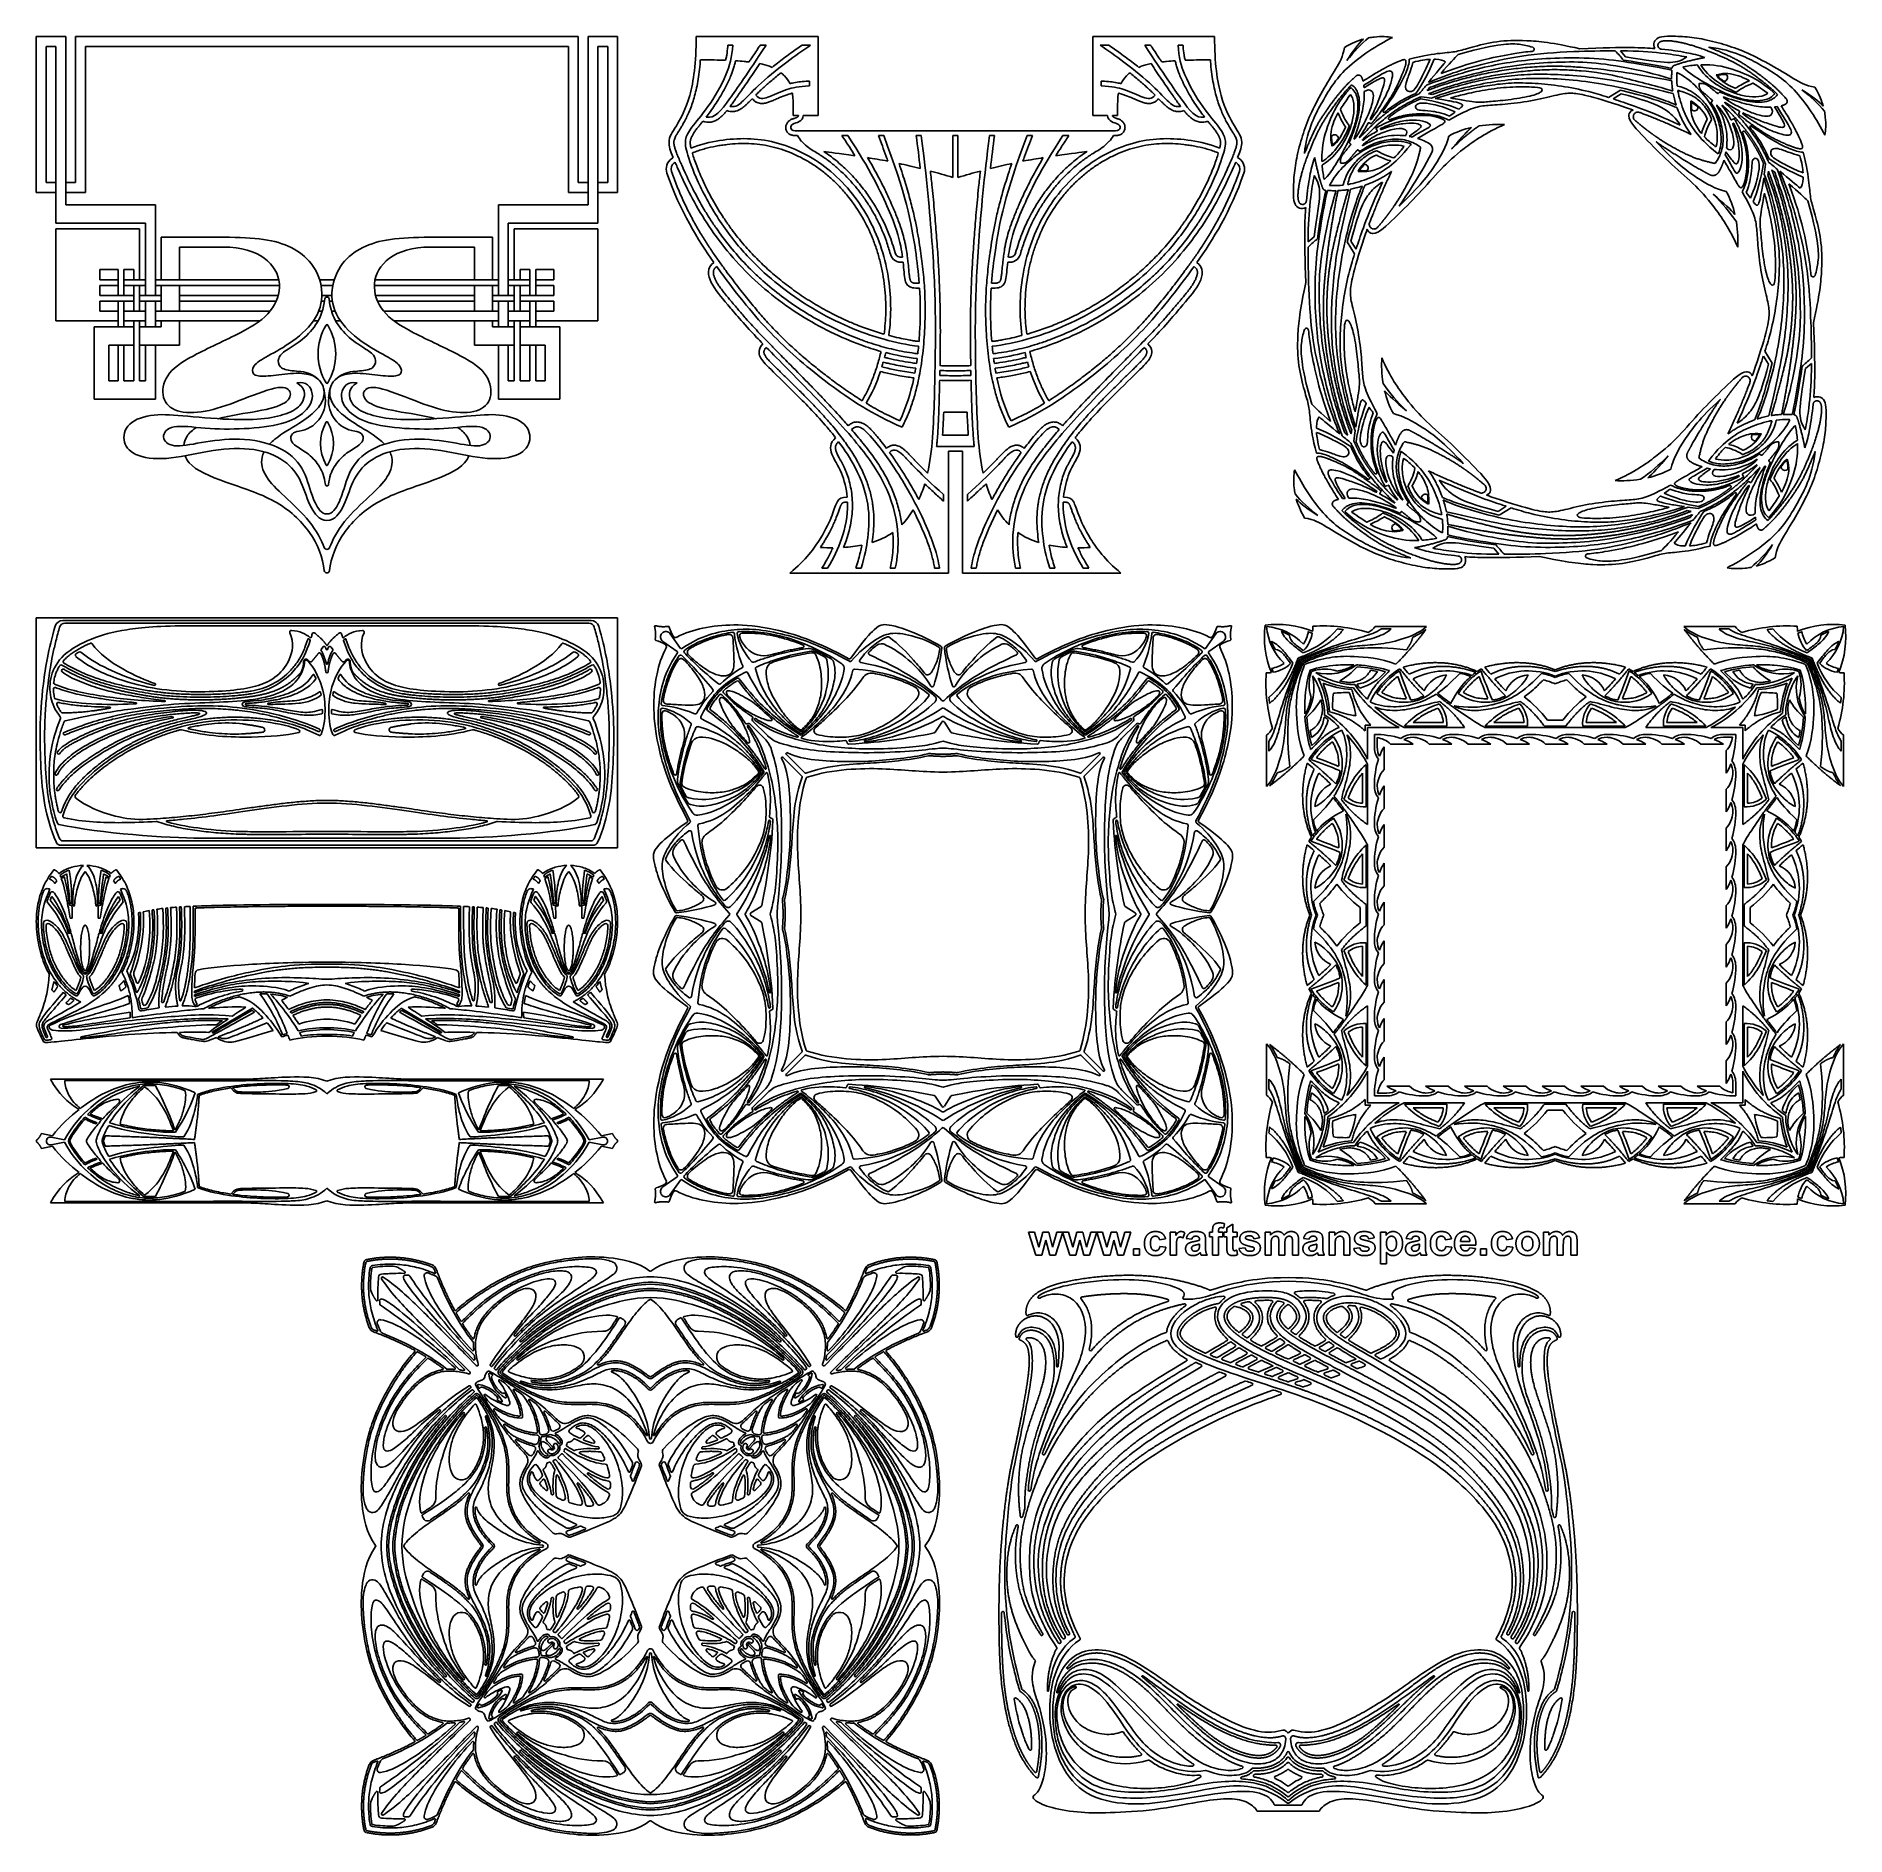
# Model space of a CAD drawing. Header units: millimetres. Extents: x -143 to 143, y -142 to 141.
import ezdxf

# ---------------------------------------------------------------- set-up
doc = ezdxf.new("R2010")
doc.units = ezdxf.units.MM
doc.header["$MEASUREMENT"] = 0
doc.layers.add('Layer 03', color=5, linetype='Continuous')

msp = doc.modelspace()

# ---------------------------------------------------------------- linework, layer by layer
at = {"layer": 'Layer 03'}
for p, q in [((-142.51, 116.78), (-142.51, 141.34)), ((-142.51, 141.34), (-137.87, 141.34)), ((-139.41, 139.79), (-140.96, 139.79)), ((-140.96, 139.79), (-140.96, 118.33)), ((-139.41, 111.95), (-139.41, 139.79)), ((-137.87, 141.34), (-137.87, 114.82)), ((-96.7, 141.34), (-136.32, 141.34)), ((-136.32, 141.34), (-136.32, 118.33)), ((-134.77, 116.78), (-134.77, 139.79)), ((-134.77, 139.79), (-96.7, 139.79)), ((-57.08, 141.34), (-96.7, 141.34)), ((-96.7, 139.79), (-58.63, 139.79)), ((-58.63, 139.79), (-58.63, 116.78)), ((-57.08, 118.33), (-57.08, 141.34)), ((-50.89, 141.34), (-55.54, 141.34)), ((-55.54, 141.34), (-55.54, 114.82)), ((-52.44, 139.79), (-53.99, 139.79)), ((-53.99, 139.79), (-53.99, 111.95)), ((-52.44, 118.33), (-52.44, 139.79)), ((-50.89, 116.78), (-50.89, 141.34)), ((-38.5, 141.34), (-19.29, 141.34)), ((-33.52, 139.99), (-32.75, 139.99)), ((-28.41, 139.99), (-27.49, 139.99)), ((-21.82, 139.99), (-20.48, 139.99)), ((-19.29, 141.34), (-19.29, 128.89)), ((23.99, 128.89), (23.99, 141.34)), ((23.99, 141.34), (43.2, 141.34)), ((26.53, 139.99), (25.18, 139.99)), ((33.12, 139.99), (32.2, 139.99)), ((38.22, 139.99), (37.45, 139.99)), ((107.19, 139.09), (107.98, 138.13)), ((-20.64, 134.33), (-20.64, 133.55)), ((25.34, 134.33), (25.34, 133.55)), ((116.06, 135.55), (116.06, 135.7)), ((116.06, 135.7), (116.19, 135.63)), ((117.15, 136.58), (116.98, 136.54)), ((116.98, 136.54), (117.11, 136.42)), ((119.29, 136.87), (119.23, 136.87)), ((119.32, 136.82), (119.29, 136.87)), ((119.99, 136.9), (119.83, 136.9)), ((119.83, 136.9), (119.92, 136.76)), ((122.28, 135.29), (122.39, 135.32)), ((122.34, 135.19), (122.28, 135.29)), ((122.61, 135.24), (122.48, 135.21)), ((122.48, 135.21), (122.56, 135.1)), ((123.46, 134.31), (123.49, 134.29)), ((123.85, 135.38), (123.81, 135.38)), ((127.49, 134.37), (127.33, 134.3)), ((127.34, 134.46), (127.49, 134.37)), ((64.54, 132.12), (64.61, 132.23)), ((64.68, 133.3), (64.56, 133.17)), ((64.61, 132.23), (64.69, 132.12)), ((64.79, 133.21), (64.68, 133.3)), ((107.16, 132.91), (105.29, 131.76)), ((106.03, 131.51), (107.31, 132.34)), ((116.12, 133.55), (116.11, 133.61)), ((116.18, 133.53), (116.12, 133.55)), ((116.24, 132.71), (116.21, 132.85)), ((116.21, 132.85), (116.35, 132.82)), ((118.27, 131.2), (118.26, 131.06)), ((118.4, 131.13), (118.27, 131.2)), ((122.76, 132.57), (122.6, 132.39)), ((125.28, 133.17), (125.24, 133.19)), ((125.32, 133.2), (125.28, 133.17)), ((125.43, 132.59), (125.48, 132.57)), ((125.48, 132.57), (125.52, 132.61)), ((128.03, 133.99), (128.07, 134.01)), ((128.07, 134.01), (128.11, 133.98)), ((130.31, 132.48), (130.42, 132.41)), ((130.42, 132.41), (130.31, 132.33)), ((131.49, 132.34), (131.36, 132.46)), ((131.4, 132.24), (131.49, 132.34)), ((-23.2, 128.89), (-22.39, 128.89)), ((-19.29, 128.89), (-21.62, 128.89)), ((26.33, 128.89), (23.99, 128.89)), ((27.91, 128.89), (27.1, 128.89)), ((62.57, 129.15), (62.66, 129.31)), ((62.66, 129.31), (62.73, 129.14)), ((63.01, 129.88), (63.04, 129.92)), ((63.03, 129.84), (63.01, 129.88)), ((118.52, 130.9), (118.39, 130.98)), ((118.41, 129.79), (118.41, 129.75)), ((119.41, 130.2), (119.38, 130.23)), ((121.65, 131.18), (121.47, 130.97)), ((125.05, 128.36), (124.68, 128.21)), ((-22.88, 126.5), (-19.29, 126.5)), ((-22.88, 125.73), (-22.54, 125.73)), ((-19.29, 126.5), (2.35, 126.5)), ((-14.6, 125.73), (-15.53, 125.73)), ((-9.77, 125.73), (-8.95, 125.73)), ((-3.04, 125.73), (-3.82, 125.73)), ((2.35, 125.73), (1.97, 125.73)), ((1.97, 125.73), (1.97, 119.13)), ((2.35, 126.5), (23.99, 126.5)), ((2.74, 125.73), (2.35, 125.73)), ((2.74, 119.13), (2.74, 125.73)), ((7.74, 125.73), (8.52, 125.73)), ((14.48, 125.73), (13.65, 125.73)), ((19.31, 125.73), (20.24, 125.73)), ((23.99, 126.5), (27.58, 126.5)), ((27.58, 125.73), (27.25, 125.73)), ((61.64, 125.66), (61.64, 125.62)), ((63.82, 127.14), (63.85, 127.09)), ((63.85, 127.09), (63.83, 127.05)), ((64.45, 127.29), (64.42, 127.34)), ((64.43, 127.24), (64.45, 127.29)), ((68.67, 126.86), (68.81, 126.49)), ((119.84, 126.19), (119.95, 126.04)), ((119.95, 126.04), (120, 126.22)), ((120.42, 125.57), (120.41, 125.53)), ((120.41, 125.53), (120.45, 125.49)), ((120.85, 128.26), (120.88, 128.29)), ((120.88, 128.29), (120.86, 128.34)), ((121.55, 128.27), (121.52, 128.24)), ((121.53, 128.32), (121.55, 128.27)), ((61.74, 124.09), (61.7, 124.2)), ((61.84, 124.15), (61.74, 124.09)), ((61.78, 124.42), (61.81, 124.29)), ((61.81, 124.29), (61.92, 124.37)), ((62.72, 125.27), (62.74, 125.3)), ((64.45, 124.57), (64.63, 124.41)), ((65.84, 123.46), (66.05, 123.28)), ((68.73, 122.69), (68.69, 122.67)), ((68.71, 123.34), (68.75, 123.36)), ((68.77, 122.66), (68.73, 122.69)), ((68.75, 123.36), (68.79, 123.33)), ((73.08, 124.03), (72.95, 124.07)), ((73, 123.93), (73.08, 124.03)), ((73.86, 124.52), (74.18, 124.4)), ((74.18, 124.4), (74.06, 124.25)), ((122.12, 124.03), (122.22, 123.95)), ((122.22, 123.95), (122.26, 124.07)), ((122.59, 122.84), (122.44, 122.96)), ((122.71, 123.16), (122.59, 122.84)), ((60.12, 121.8), (60.13, 121.64)), ((60.13, 121.64), (60.26, 121.73)), ((60.2, 121.13), (60.15, 121.1)), ((60.15, 121.1), (60.16, 121.05)), ((65.89, 120.21), (65.82, 120.08)), ((65.82, 120.08), (65.97, 120.07)), ((66.13, 120.34), (66.04, 120.2)), ((66.04, 120.2), (66.2, 120.2)), ((66.83, 121.22), (66.8, 121.19)), ((67.23, 120.22), (67.27, 120.22)), ((70.98, 121.76), (70.8, 121.81)), ((70.84, 121.65), (70.98, 121.76)), ((71.45, 122.24), (71.5, 122.22)), ((71.5, 122.22), (71.53, 122.26)), ((-140.96, 118.33), (-139.41, 118.33)), ((-136.32, 118.33), (-137.87, 118.33)), ((-55.54, 118.33), (-57.08, 118.33)), ((-53.99, 118.33), (-52.44, 118.33)), ((60.45, 118.96), (60.48, 118.79)), ((60.48, 118.79), (60.6, 118.92)), ((61.33, 117.87), (61.39, 118)), ((61.47, 117.87), (61.33, 117.87)), ((63.48, 117.93), (63.41, 117.92)), ((63.49, 117.99), (63.48, 117.93)), ((64.18, 118.02), (64.21, 118.16)), ((64.31, 118.05), (64.18, 118.02)), ((-139.41, 116.78), (-142.51, 116.78)), ((-137.87, 116.78), (-134.77, 116.78)), ((-137.87, 114.82), (-123.74, 114.82)), ((-123.74, 114.82), (-123.74, 100.54)), ((-55.54, 114.82), (-69.66, 114.82)), ((-69.66, 114.82), (-69.66, 100.54)), ((-58.63, 116.78), (-55.54, 116.78)), ((-53.99, 116.78), (-50.89, 116.78)), ((-125.29, 111.95), (-139.41, 111.95)), ((-125.29, 100.54), (-125.29, 111.95)), ((-53.99, 111.95), (-68.11, 111.95)), ((-68.11, 111.95), (-68.11, 100.54)), ((-126.22, 111.03), (-139.41, 111.03)), ((-139.41, 111.03), (-139.41, 96.52)), ((-126.22, 103.02), (-126.22, 111.03)), ((-122.81, 103.02), (-122.81, 109.71)), ((-122.81, 109.71), (-112.92, 109.71)), ((-70.59, 109.71), (-80.48, 109.71)), ((-70.59, 103.02), (-70.59, 109.71)), ((-67.19, 103.02), (-67.19, 111.03)), ((-67.19, 111.03), (-53.99, 111.03)), ((-53.99, 111.03), (-53.99, 96.52)), ((57.94, 109), (58.89, 109.79)), ((64.11, 108.97), (65.27, 107.1)), ((65.51, 107.84), (64.68, 109.12)), ((-119.95, 103.02), (-119.95, 108.16)), ((-119.95, 108.16), (-113.04, 108.16)), ((-73.45, 108.16), (-80.36, 108.16)), ((-73.45, 103.02), (-73.45, 108.16)), ((-129.62, 104.64), (-132.48, 104.64)), ((-132.48, 104.64), (-132.48, 103.02)), ((-132.48, 103.02), (-129.62, 103.02)), ((-129.62, 100.54), (-129.62, 104.64)), ((-128.69, 100.54), (-128.69, 104.64)), ((-128.69, 104.64), (-127.14, 104.64)), ((-128.69, 103.02), (-125.29, 103.02)), ((-127.14, 104.64), (-127.14, 103.02)), ((-123.74, 103.02), (-104.29, 103.02)), ((-96.7, 103.02), (-97.86, 103.02)), ((-95.54, 103.02), (-96.7, 103.02)), ((-69.66, 103.02), (-89.11, 103.02)), ((-64.71, 103.02), (-68.11, 103.02)), ((-64.71, 104.64), (-66.26, 104.64)), ((-66.26, 104.64), (-66.26, 103.02)), ((-64.71, 100.54), (-64.71, 104.64)), ((-63.78, 100.54), (-63.78, 104.64)), ((-63.78, 104.64), (-60.92, 104.64)), ((-60.92, 103.02), (-63.78, 103.02)), ((-60.92, 104.64), (-60.92, 103.02)), ((-35.26, 105.11), (-35.26, 105.11)), ((39.96, 105.11), (39.97, 105.11)), ((-129.62, 102.09), (-132.48, 102.09)), ((-132.48, 102.09), (-132.48, 100.54)), ((-132.48, 100.54), (-127.14, 100.54)), ((-128.69, 102.09), (-125.29, 102.09)), ((-127.14, 102.09), (-127.14, 98.07)), ((-126.22, 102.09), (-126.22, 98.07)), ((-126.22, 100.54), (-122.81, 100.54)), ((-123.74, 102.09), (-104.18, 102.09)), ((-122.81, 102.09), (-122.81, 98.07)), ((-119.95, 102.09), (-119.95, 98.07)), ((-119.95, 100.54), (-104.37, 100.54)), ((-96.7, 102.09), (-97.63, 102.09)), ((-96.7, 100.54), (-97.49, 100.54)), ((-95.77, 102.09), (-96.7, 102.09)), ((-95.91, 100.54), (-96.7, 100.54)), ((-69.66, 102.09), (-89.22, 102.09)), ((-73.45, 100.54), (-89.03, 100.54)), ((-73.45, 102.09), (-73.45, 98.07)), ((-70.59, 102.09), (-70.59, 98.07)), ((-67.19, 100.54), (-70.59, 100.54)), ((-64.71, 102.09), (-68.11, 102.09)), ((-67.19, 102.09), (-67.19, 98.07)), ((-66.26, 102.09), (-66.26, 98.07)), ((-60.92, 100.54), (-66.26, 100.54)), ((-63.78, 102.09), (-60.92, 102.09)), ((-60.92, 102.09), (-60.92, 100.54)), ((-127.14, 99.62), (-132.48, 99.62)), ((-132.48, 99.62), (-132.48, 98.07)), ((-132.48, 98.07), (-129.62, 98.07)), ((-129.62, 99.62), (-129.62, 95.59)), ((-128.69, 99.62), (-128.69, 95.59)), ((-128.69, 98.07), (-125.29, 98.07)), ((-126.22, 99.62), (-122.81, 99.62)), ((-125.29, 99.62), (-125.29, 95.59)), ((-123.74, 99.62), (-123.74, 95.59)), ((-123.74, 98.07), (-105.66, 98.07)), ((-119.95, 99.62), (-104.7, 99.62)), ((-98, 98.07), (-97.43, 98.07)), ((-97.57, 99.62), (-97.09, 99.62)), ((-95.83, 99.62), (-96.31, 99.62)), ((-95.4, 98.07), (-95.98, 98.07)), ((-73.45, 99.62), (-88.7, 99.62)), ((-69.66, 98.07), (-87.75, 98.07)), ((-67.19, 99.62), (-70.59, 99.62)), ((-69.66, 99.62), (-69.66, 95.59)), ((-68.11, 99.62), (-68.11, 95.59)), ((-64.71, 98.07), (-68.11, 98.07)), ((-66.26, 99.62), (-60.92, 99.62)), ((-64.71, 99.62), (-64.71, 95.59)), ((-63.78, 99.62), (-63.78, 95.59)), ((-60.92, 98.07), (-63.78, 98.07)), ((-60.92, 99.62), (-60.92, 98.07)), ((-139.41, 96.52), (-129.62, 96.52)), ((-127.14, 95.59), (-133.41, 95.59)), ((-133.41, 95.59), (-133.41, 84.22)), ((-127.14, 87.08), (-127.14, 96.52)), ((-126.22, 96.52), (-126.22, 87.08)), ((-122.81, 95.59), (-126.22, 95.59)), ((-123.74, 96.52), (-107.31, 96.52)), ((-122.81, 96.52), (-122.81, 95.59)), ((-119.95, 96.52), (-119.95, 92.73)), ((-98.85, 96.52), (-98.1, 96.52)), ((-94.55, 96.52), (-95.31, 96.52)), ((-69.66, 96.52), (-86.09, 96.52)), ((-73.45, 96.52), (-73.45, 92.73)), ((-70.59, 96.52), (-70.59, 95.59)), ((-70.59, 95.59), (-67.19, 95.59)), ((-67.19, 96.52), (-67.19, 87.08)), ((-66.26, 87.08), (-66.26, 96.52)), ((-66.26, 95.59), (-59.99, 95.59)), ((-53.99, 96.52), (-63.78, 96.52)), ((-59.99, 95.59), (-59.99, 84.22)), ((-131.09, 87.08), (-131.09, 92.73)), ((-131.09, 92.73), (-127.14, 92.73)), ((-129.62, 92.73), (-129.62, 87.08)), ((-128.69, 92.73), (-128.69, 87.08)), ((-119.95, 92.73), (-126.22, 92.73)), ((-125.29, 87.08), (-125.29, 92.73)), ((-123.74, 84.22), (-123.74, 92.73)), ((-73.45, 92.73), (-67.19, 92.73)), ((-69.66, 84.22), (-69.66, 92.73)), ((-68.11, 87.08), (-68.11, 92.73)), ((-62.31, 92.73), (-66.26, 92.73)), ((-64.71, 92.73), (-64.71, 87.08)), ((-63.78, 92.73), (-63.78, 87.08)), ((-62.31, 87.08), (-62.31, 92.73)), ((131.1, 89.86), (129.94, 91.74)), ((129.7, 90.99), (130.53, 89.71)), ((137.27, 89.83), (136.32, 89.05)), ((-129.62, 87.08), (-131.09, 87.08)), ((-128.69, 87.08), (-127.14, 87.08)), ((-126.22, 87.08), (-125.29, 87.08)), ((-67.19, 87.08), (-68.11, 87.08)), ((-64.71, 87.08), (-66.26, 87.08)), ((-63.78, 87.08), (-62.31, 87.08)), ((-133.41, 84.22), (-123.74, 84.22)), ((-59.99, 84.22), (-69.66, 84.22)), ((-6.42, 80.79), (-6.42, 80.78)), ((-5.72, 80.45), (-6.05, 79.77)), ((0.51, 82.16), (2.35, 82.16)), ((2.35, 82.16), (4.2, 82.16)), ((10.43, 80.45), (10.76, 79.77)), ((11.12, 80.79), (11.12, 80.78)), ((130.9, 80.79), (131.04, 80.81)), ((131.04, 80.81), (131.01, 80.68)), ((131.72, 80.84), (131.73, 80.9)), ((131.73, 80.9), (131.8, 80.91)), ((133.74, 80.97), (133.89, 80.96)), ((133.89, 80.96), (133.82, 80.83)), ((134.73, 80.04), (134.61, 79.92)), ((134.76, 79.87), (134.73, 80.04)), ((2.35, 78.52), (0.32, 78.52)), ((4.39, 78.52), (2.35, 78.52)), ((124.38, 77.19), (124.23, 77.07)), ((124.23, 77.07), (124.41, 77.03)), ((127.98, 78.62), (127.94, 78.61)), ((128.39, 77.61), (128.42, 77.64)), ((129.08, 78.5), (129.17, 78.63)), ((129.39, 78.75), (129.25, 78.76)), ((129.32, 78.62), (129.39, 78.75)), ((135.09, 77.19), (134.95, 77.11)), ((135.01, 77.71), (135.06, 77.73)), ((135.06, 77.73), (135.06, 77.79)), ((135.09, 77.03), (135.09, 77.19)), ((2.35, 76.76), (-0.6, 76.76)), ((2.35, 75.99), (1.24, 75.99)), ((1.24, 75.99), (1.24, 56.8)), ((5.31, 76.76), (2.35, 76.76)), ((3.47, 75.99), (2.35, 75.99)), ((3.47, 56.8), (3.47, 75.99)), ((72.51, 75.67), (72.62, 75.99)), ((72.62, 75.99), (72.77, 75.87)), ((72.99, 74.89), (72.96, 74.76)), ((73.1, 74.81), (72.99, 74.89)), ((121.03, 74.43), (121.15, 74.58)), ((121.35, 74.32), (121.03, 74.43)), ((122.22, 74.91), (122.14, 74.8)), ((122.14, 74.8), (122.26, 74.77)), ((123.72, 76.61), (123.68, 76.58)), ((123.76, 76.6), (123.72, 76.61)), ((126.46, 75.48), (126.43, 75.5)), ((126.44, 76.17), (126.48, 76.15)), ((126.51, 75.49), (126.46, 75.48)), ((126.48, 76.15), (126.53, 76.16)), ((129.37, 75.37), (129.16, 75.55)), ((130.76, 74.27), (130.58, 74.42)), ((133.4, 74.55), (133.29, 74.47)), ((133.38, 74.68), (133.47, 74.74)), ((133.43, 74.42), (133.4, 74.55)), ((133.47, 74.74), (133.51, 74.63)), ((74.8, 73.31), (74.77, 73.34)), ((74.79, 73.26), (74.8, 73.31)), ((75.26, 72.79), (75.22, 72.61)), ((75.38, 72.65), (75.26, 72.79)), ((126.55, 71.97), (126.4, 72.34)), ((130.78, 71.59), (130.76, 71.54)), ((130.76, 71.54), (130.79, 71.5)), ((131.36, 71.74), (131.38, 71.79)), ((131.39, 71.7), (131.36, 71.74)), ((132.5, 73.56), (132.48, 73.53)), ((133.57, 73.17), (133.57, 73.21)), ((0.47, 68.14), (0.47, 69.18)), ((4.24, 68.14), (4.24, 69.18)), ((70.16, 70.48), (70.53, 70.62)), ((73.67, 70.56), (73.69, 70.6)), ((73.68, 70.52), (73.67, 70.56)), ((74.36, 70.58), (74.34, 70.54)), ((74.34, 70.54), (74.35, 70.5)), ((75.8, 68.64), (75.83, 68.61)), ((76.8, 69.04), (76.8, 69.08)), ((132.2, 68.95), (132.17, 68.91)), ((132.18, 69), (132.2, 68.95)), ((132.56, 69.53), (132.48, 69.69)), ((132.65, 69.69), (132.56, 69.53)), ((63.82, 66.6), (63.72, 66.49)), ((63.72, 66.49), (63.85, 66.37)), ((64.79, 66.43), (64.9, 66.5)), ((64.9, 66.35), (64.79, 66.43)), ((69.73, 66.26), (69.69, 66.23)), ((69.78, 66.25), (69.73, 66.26)), ((69.89, 65.63), (69.93, 65.66)), ((69.93, 65.66), (69.98, 65.64)), ((72.46, 66.26), (72.61, 66.44)), ((73.56, 67.65), (73.74, 67.86)), ((76.69, 67.94), (76.82, 67.86)), ((76.81, 67.7), (76.94, 67.63)), ((76.94, 67.63), (76.95, 67.78)), ((79, 65.99), (78.87, 66.02)), ((78.98, 66.12), (79, 65.99)), ((89.18, 67.32), (87.9, 66.49)), ((88.05, 65.92), (89.93, 67.08)), ((130.43, 65.63), (130.53, 65.54)), ((130.6, 66.6), (130.52, 66.71)), ((130.53, 65.54), (130.65, 65.66)), ((130.67, 66.71), (130.6, 66.6)), ((67.14, 64.82), (67.1, 64.85)), ((67.19, 64.84), (67.14, 64.82)), ((67.72, 64.47), (67.88, 64.54)), ((67.88, 64.38), (67.72, 64.47)), ((71.36, 63.45), (71.4, 63.45)), ((71.75, 64.53), (71.72, 64.55)), ((72.61, 63.59), (72.73, 63.63)), ((72.73, 63.63), (72.66, 63.73)), ((72.93, 63.55), (72.82, 63.51)), ((72.87, 63.65), (72.93, 63.55)), ((79.15, 63.14), (79.02, 63.2)), ((79.03, 65.3), (79.09, 65.29)), ((79.09, 65.29), (79.1, 65.23)), ((79.15, 63.28), (79.15, 63.14)), ((75.22, 61.93), (75.38, 61.94)), ((75.38, 61.94), (75.3, 62.07)), ((75.89, 62.01), (75.92, 61.96)), ((75.92, 61.96), (75.98, 61.97)), ((78.06, 62.26), (78.23, 62.3)), ((78.23, 62.3), (78.11, 62.41)), ((88.02, 59.75), (87.24, 60.7)), ((-18.7, 57.57), (-17.79, 57.57)), ((-13.33, 57.57), (-12.52, 57.57)), ((-7.92, 57.57), (-7.13, 57.57)), ((-0.94, 57.57), (-0.16, 57.57)), ((5.64, 57.57), (4.86, 57.57)), ((12.62, 57.57), (11.83, 57.57)), ((18.04, 57.57), (17.22, 57.57)), ((23.41, 57.57), (22.5, 57.57)), ((1.24, 56.8), (-23.75, 56.8)), ((28.45, 56.8), (3.47, 56.8)), ((-142.51, 49.75), (-142.51, 13.47)), ((-96.7, 49.75), (-142.51, 49.75)), ((-138.33, 49.33), (-96.7, 49.33)), ((-138, 48.91), (-96.7, 48.91)), ((-50.89, 49.75), (-96.7, 49.75)), ((-96.7, 49.33), (-55.07, 49.33)), ((-96.7, 48.91), (-55.41, 48.91)), ((-50.89, 13.47), (-50.89, 49.75)), ((-138.89, 48.07), (-138.83, 48.28)), ((-138.88, 48.12), (-138.89, 48.07)), ((-96.7, 48.48), (-117.96, 48.48)), ((-75.44, 48.48), (-96.7, 48.48)), ((-54.57, 48.28), (-54.51, 48.07)), ((-54.52, 48.12), (-54.51, 48.07)), ((-41.49, 44.42), (-43.77, 46.02)), ((-42.58, 47.22), (-40.98, 44.93)), ((41.79, 44.93), (43.39, 47.22)), ((44.58, 46.02), (42.3, 44.42)), ((52.19, 46.02), (52.15, 46.04)), ((53.72, 47.61), (53.75, 47.57)), ((54.99, 46.97), (54.98, 47.03)), ((58.6, 47.32), (58.61, 47.32)), ((63.48, 47.89), (63.45, 47.85)), ((68.52, 48.36), (76.61, 48.36)), ((71.04, 47.99), (69.5, 47.99)), ((76.31, 47.63), (76.51, 47.89)), ((117.14, 48.36), (125.23, 48.36)), ((117.24, 47.89), (117.44, 47.63)), ((124.26, 47.99), (122.71, 47.99)), ((130.27, 47.89), (130.3, 47.85)), ((135.15, 47.32), (135.14, 47.32)), ((138.76, 46.97), (138.77, 47.03)), ((140.03, 47.61), (140, 47.57)), ((141.56, 46.02), (141.6, 46.04)), ((-97.37, 45.14), (-97.63, 44.76)), ((-95.77, 44.76), (-96.04, 45.14)), ((52.73, 44.78), (52.79, 44.77)), ((141.02, 44.78), (140.96, 44.77)), ((52.44, 41.15), (52.44, 41.16)), ((70.71, 41.44), (70.79, 41.42)), ((79.72, 40.67), (79.75, 40.75)), ((92.57, 40.67), (92.61, 40.75)), ((101.14, 40.75), (101.18, 40.67)), ((114, 40.75), (114.03, 40.67)), ((122.96, 41.42), (123.04, 41.44)), ((141.31, 41.15), (141.31, 41.16)), ((76.12, 37.5), (76.17, 37.45)), ((88.98, 37.5), (89.03, 37.45)), ((104.73, 37.45), (104.77, 37.5)), ((117.58, 37.45), (117.63, 37.5)), ((-127.24, 36.18), (-126.78, 36.2)), ((-122.81, 36.77), (-122.23, 36.71)), ((-122.24, 36.54), (-122.8, 36.56)), ((-71.17, 36.71), (-70.59, 36.77)), ((-70.6, 36.56), (-71.16, 36.54)), ((-66.16, 36.18), (-66.62, 36.2)), ((51.91, 36.31), (51.88, 36.28)), ((68.65, 35.5), (68.46, 35.68)), ((68.46, 35.68), (68.5, 35.66)), ((74.13, 36.77), (74.09, 36.87)), ((86.99, 36.77), (86.94, 36.87)), ((106.81, 36.87), (106.76, 36.77)), ((119.66, 36.87), (119.62, 36.77)), ((125.29, 35.68), (125.1, 35.5)), ((125.25, 35.66), (125.29, 35.68)), ((141.84, 36.31), (141.87, 36.28)), ((-30.33, 33.1), (-30.48, 33.05)), ((-27.73, 30.71), (-30.07, 33.04)), ((-29.66, 33.77), (-29.6, 33.92)), ((-27.27, 31.18), (-29.6, 33.51)), ((-0.82, 31.72), (0.2, 33.32)), ((0.61, 33.32), (1.63, 31.72)), ((30.41, 33.51), (28.08, 31.18)), ((30.88, 33.04), (28.54, 30.71)), ((30.41, 33.92), (30.47, 33.77)), ((31.29, 33.05), (31.14, 33.1)), ((66.93, 31.94), (66.93, 32.83)), ((66.93, 32.83), (67.82, 32.83)), ((67.29, 27.46), (67.29, 32.47)), ((67.29, 32.47), (72.31, 32.47)), ((68.39, 31.37), (68.39, 29.4)), ((82.6, 32.47), (73.09, 32.47)), ((79.8, 32.67), (73.12, 32.67)), ((79.25, 33.23), (74.49, 33.23)), ((96.88, 32.47), (85.81, 32.47)), ((92.52, 32.67), (85.85, 32.67)), ((91.97, 33.23), (87.22, 33.23)), ((96.88, 32.67), (95.18, 32.67)), ((96.88, 33.61), (95.65, 33.61)), ((98.1, 33.61), (96.88, 33.61)), ((98.57, 32.67), (96.88, 32.67)), ((107.94, 32.47), (96.88, 32.47)), ((101.23, 32.67), (107.9, 32.67)), ((101.78, 33.23), (106.54, 33.23)), ((120.66, 32.47), (111.15, 32.47)), ((113.95, 32.67), (120.63, 32.67)), ((114.5, 33.23), (119.26, 33.23)), ((121.44, 32.47), (126.46, 32.47)), ((125.36, 31.37), (123.39, 31.37)), ((125.93, 32.83), (126.82, 32.83)), ((126.46, 32.47), (126.46, 27.46)), ((126.82, 32.83), (126.82, 31.94)), ((-21.67, 31.09), (-21.88, 30.92)), ((-21.84, 30.71), (-21.58, 30.65)), ((-14.77, 30.24), (-14.68, 30)), ((15.49, 30), (15.58, 30.24)), ((22.39, 30.65), (22.65, 30.71)), ((22.69, 30.92), (22.48, 31.09)), ((51.4, 23.15), (51.4, 31.24)), ((51.78, 30.27), (51.78, 28.72)), ((58.34, 28.97), (58.32, 29.05)), ((64.1, 31.26), (64.08, 31.3)), ((64.08, 31.3), (64.26, 31.11)), ((68.84, 30.86), (68.84, 29.4)), ((69.92, 29.4), (69.92, 25.83)), ((74.5, 29.84), (70.93, 29.84)), ((80.61, 29.84), (77.04, 29.84)), ((86.72, 29.84), (83.15, 29.84)), ((92.83, 29.84), (89.26, 29.84)), ((98.94, 29.84), (95.37, 29.84)), ((105.06, 29.84), (101.48, 29.84)), ((111.17, 29.84), (107.6, 29.84)), ((117.28, 29.84), (113.71, 29.84)), ((123.39, 29.84), (119.82, 29.84)), ((124.85, 30.92), (123.39, 30.92)), ((123.83, 25.26), (123.83, 28.83)), ((129.49, 31.11), (129.67, 31.3)), ((129.67, 31.3), (129.65, 31.26)), ((135.41, 28.97), (135.43, 29.05)), ((141.98, 28.72), (141.98, 30.27)), ((142.35, 31.24), (142.35, 23.15)), ((-21.85, 24.8), (-24.8, 27.75)), ((-21.36, 25.29), (-24.3, 28.24)), ((25.11, 28.24), (22.17, 25.29)), ((22.66, 24.8), (25.61, 27.75)), ((62.89, 25.67), (62.99, 25.63)), ((67.09, 19.96), (67.09, 26.64)), ((67.29, 26.67), (67.29, 17.16)), ((126.46, 17.16), (126.46, 26.67)), ((126.66, 19.96), (126.66, 26.64)), ((130.76, 25.63), (130.86, 25.67)), ((-27.48, 25.33), (-27.64, 25.11)), ((-27.21, 25.02), (-27.27, 25.28)), ((28.08, 25.28), (28.02, 25.02)), ((28.45, 25.11), (28.29, 25.33)), ((51.87, 23.25), (52.13, 23.45)), ((62.31, 23.59), (62.26, 23.64)), ((66.53, 20.52), (66.53, 25.27)), ((69.92, 23.29), (69.92, 19.72)), ((127.22, 20.52), (127.22, 25.27)), ((131.49, 23.64), (131.44, 23.59)), ((141.62, 23.45), (141.88, 23.25)), ((59.01, 20.01), (59.1, 20.04)), ((123.83, 19.15), (123.83, 22.72)), ((134.65, 20.04), (134.74, 20.01)), ((-26.56, 18.12), (-26.8, 18.21)), ((27.61, 18.21), (27.37, 18.12)), ((69.92, 17.18), (69.92, 13.61)), ((-96.7, 14.6), (-138.35, 14.6)), ((-116.59, 15.02), (-96.7, 15.02)), ((-96.7, 15.02), (-76.81, 15.02)), ((-55.05, 14.6), (-96.7, 14.6)), ((123.83, 13.04), (123.83, 16.61)), ((-142.51, 13.47), (-96.7, 13.47)), ((-96.7, 13.89), (-138.58, 13.89)), ((-54.82, 13.89), (-96.7, 13.89)), ((-96.7, 13.47), (-50.89, 13.47)), ((62.89, 12.82), (62.99, 12.77)), ((66.53, 7.79), (66.53, 12.55)), ((67.09, 7.24), (67.09, 13.91)), ((67.29, 13.95), (67.29, 2.89)), ((126.46, 2.89), (126.46, 13.95)), ((126.66, 7.24), (126.66, 13.91)), ((127.22, 7.79), (127.22, 12.55)), ((130.76, 12.77), (130.86, 12.82)), ((62.31, 10.74), (62.26, 10.78)), ((69.92, 11.07), (69.92, 7.5)), ((123.83, 6.93), (123.83, 10.5)), ((131.49, 10.78), (131.44, 10.74)), ((-140.36, 6.97), (-140.36, 6.97)), ((-140.07, 5.84), (-140.08, 5.85)), ((-140.08, 5.85), (-140.08, 5.84)), ((-139.59, 7.88), (-139.29, 8.3)), ((-130.03, 7.88), (-130.32, 8.3)), ((-129.54, 5.85), (-129.55, 5.84)), ((-129.54, 5.84), (-129.54, 5.85)), ((-129.26, 6.97), (-129.26, 6.97)), ((-64.14, 6.97), (-64.14, 6.97)), ((-63.86, 5.84), (-63.86, 5.85)), ((-63.86, 5.85), (-63.85, 5.84)), ((-63.37, 7.88), (-63.08, 8.3)), ((-53.81, 7.88), (-54.1, 8.3)), ((-53.33, 5.84), (-53.32, 5.85)), ((-53.32, 5.85), (-53.32, 5.84)), ((-53.04, 6.97), (-53.04, 6.97)), ((59.01, 7.16), (59.1, 7.19)), ((134.65, 7.19), (134.74, 7.16)), ((-137.28, 4.45), (-136.89, 4.45)), ((-137.17, 4.75), (-136.89, 4.75)), ((-132.45, 4.75), (-132.73, 4.75)), ((-132.34, 4.45), (-132.73, 4.45)), ((-132.73, 4.45), (-132.73, 4.45)), ((-125.65, 3.41), (-125.64, 3.34)), ((-122.11, 4), (-122.11, 4)), ((-71.29, 4), (-71.29, 4)), ((-67.75, 3.41), (-67.76, 3.34)), ((-61.06, 4.45), (-60.67, 4.45)), ((-60.95, 4.75), (-60.67, 4.75)), ((-60.67, 4.45), (-60.67, 4.45)), ((-56.23, 4.75), (-56.51, 4.75)), ((-56.12, 4.45), (-56.51, 4.45)), ((-56.51, 4.45), (-56.51, 4.45)), ((-29.88, 3.25), (-28.28, 4.26)), ((29.09, 4.26), (30.69, 3.25)), ((66.15, 4.11), (66.15, 2.89)), ((66.15, 2.89), (66.15, 1.66)), ((67.09, 2.89), (67.09, 4.58)), ((67.09, 1.19), (67.09, 2.89)), ((67.29, 2.89), (67.29, -8.18)), ((69.92, 4.95), (69.92, 1.38)), ((123.83, 0.82), (123.83, 4.39)), ((126.46, -8.18), (126.46, 2.89)), ((126.66, 4.58), (126.66, 2.89)), ((126.66, 2.89), (126.66, 1.19)), ((127.6, 2.89), (127.6, 4.11)), ((127.6, 1.66), (127.6, 2.89)), ((-137.41, -0.01), (-137.02, 0.06)), ((-137.07, 0.23), (-137.34, 0.19)), ((-137.34, 0.19), (-137.34, 0.19)), ((-136.86, 2.41), (-137.18, 2.41)), ((-132.76, 2.41), (-132.44, 2.41)), ((-132.6, 0.06), (-132.2, -0.01)), ((-132.28, 0.19), (-132.55, 0.23)), ((-132.28, 0.19), (-132.28, 0.19)), ((-60.8, 0.06), (-61.19, -0.01)), ((-61.12, 0.19), (-60.85, 0.23)), ((-61.12, 0.19), (-61.12, 0.19)), ((-60.64, 2.41), (-60.96, 2.41)), ((-56.54, 2.41), (-56.22, 2.41)), ((-55.99, -0.01), (-56.38, 0.06)), ((-56.33, 0.23), (-56.06, 0.19)), ((-56.06, 0.19), (-56.06, 0.19)), ((-28.28, 1.81), (-29.88, 2.83)), ((30.69, 2.83), (29.09, 1.81)), ((59.1, -1.42), (59.01, -1.38)), ((66.53, -2.02), (66.53, -6.77)), ((67.09, -1.47), (67.09, -8.14)), ((69.92, -1.16), (69.92, -4.73)), ((123.83, -5.29), (123.83, -1.72)), ((126.66, -1.47), (126.66, -8.14)), ((127.22, -2.02), (127.22, -6.77)), ((134.74, -1.38), (134.65, -1.42)), ((62.26, -5.01), (62.31, -4.96)), ((131.44, -4.96), (131.49, -5.01)), ((-99.84, -7.83), (-99.57, -7.87)), ((-93.56, -7.83), (-93.83, -7.87)), ((62.99, -7), (62.89, -7.05)), ((69.92, -7.27), (69.92, -10.84)), ((123.83, -11.41), (123.83, -7.83)), ((130.86, -7.05), (130.76, -7)), ((-129.2, -9.06), (-129.15, -9.03)), ((-64.2, -9.06), (-64.25, -9.03)), ((67.29, -11.39), (67.29, -20.9)), ((126.46, -20.9), (126.46, -11.39)), ((-114.72, -15.49), (-108.42, -11.77)), ((-108.46, -12.1), (-108.51, -12.13)), ((-108.24, -12.45), (-108.13, -12.39)), ((-85.27, -12.39), (-85.16, -12.45)), ((-84.98, -11.77), (-78.68, -15.49)), ((-84.89, -12.13), (-84.94, -12.1)), ((-26.8, -12.13), (-26.56, -12.05)), ((27.37, -12.05), (27.61, -12.13)), ((59.1, -14.27), (59.01, -14.24)), ((67.09, -14.19), (67.09, -20.87)), ((69.92, -13.38), (69.92, -16.95)), ((123.83, -17.52), (123.83, -13.95)), ((126.66, -14.19), (126.66, -20.87)), ((134.74, -14.24), (134.65, -14.27)), ((-140.21, -15.13), (-140.17, -15.15)), ((-116.38, -16.99), (-116.49, -16.98)), ((-105.2, -15.28), (-105.2, -15.28)), ((-88.19, -15.28), (-88.2, -15.28)), ((-76.91, -16.98), (-77.02, -16.99)), ((-53.23, -15.15), (-53.19, -15.13)), ((66.53, -14.74), (66.53, -19.5)), ((127.22, -14.74), (127.22, -19.5)), ((-27.64, -19.04), (-27.48, -19.25)), ((-27.27, -19.21), (-27.21, -18.94)), ((-24.8, -21.67), (-21.85, -18.72)), ((-21.36, -19.22), (-24.3, -22.17)), ((25.11, -22.17), (22.17, -19.22)), ((25.61, -21.67), (22.66, -18.72)), ((28.02, -18.94), (28.08, -19.21)), ((28.29, -19.25), (28.45, -19.04)), ((51.4, -17.38), (51.4, -25.47)), ((52.13, -17.68), (51.87, -17.48)), ((62.26, -17.87), (62.31, -17.82)), ((62.99, -19.86), (62.89, -19.9)), ((69.92, -19.49), (69.92, -23.06)), ((130.86, -19.9), (130.76, -19.86)), ((131.44, -17.82), (131.49, -17.87)), ((141.88, -17.48), (141.62, -17.68)), ((142.35, -25.47), (142.35, -17.38)), ((67.29, -21.68), (67.29, -26.7)), ((123.83, -23.63), (123.83, -20.06)), ((126.46, -21.68), (126.46, -26.7)), ((-125.66, -24), (-125.62, -23.97)), ((-123.73, -23.97), (-123.67, -24.07)), ((-69.73, -24.07), (-69.67, -23.97)), ((-67.78, -23.97), (-67.74, -24)), ((-30.07, -26.97), (-27.73, -24.64)), ((-29.6, -27.43), (-27.27, -25.1)), ((-21.88, -24.85), (-21.67, -25.01)), ((-21.58, -24.58), (-21.84, -24.64)), ((-14.68, -23.93), (-14.77, -24.17)), ((0.2, -27.24), (-0.82, -25.65)), ((1.63, -25.65), (0.61, -27.24)), ((15.58, -24.17), (15.49, -23.93)), ((22.65, -24.64), (22.39, -24.58)), ((22.48, -25.01), (22.69, -24.85)), ((28.08, -25.1), (30.41, -27.43)), ((28.54, -24.64), (30.88, -26.97)), ((51.78, -22.95), (51.78, -24.49)), ((58.34, -23.2), (58.32, -23.28)), ((64.26, -25.34), (64.08, -25.53)), ((64.08, -25.53), (64.1, -25.49)), ((68.39, -25.6), (70.36, -25.6)), ((68.9, -25.15), (70.36, -25.15)), ((70.36, -24.07), (73.93, -24.07)), ((76.47, -24.07), (80.04, -24.07)), ((82.58, -24.07), (86.15, -24.07)), ((88.7, -24.07), (92.27, -24.07)), ((94.81, -24.07), (98.38, -24.07)), ((100.92, -24.07), (104.49, -24.07)), ((107.03, -24.07), (110.6, -24.07)), ((113.14, -24.07), (116.71, -24.07)), ((119.25, -24.07), (122.82, -24.07)), ((124.91, -25.09), (124.91, -23.63)), ((125.36, -25.6), (125.36, -23.63)), ((129.67, -25.53), (129.49, -25.34)), ((129.65, -25.49), (129.67, -25.53)), ((135.41, -23.2), (135.43, -23.28)), ((141.98, -24.49), (141.98, -22.95)), ((-30.48, -26.97), (-30.33, -27.03)), ((-29.6, -27.85), (-29.66, -27.69)), ((30.47, -27.69), (30.41, -27.85)), ((31.14, -27.03), (31.29, -26.97)), ((66.93, -27.06), (66.93, -26.17)), ((67.82, -27.06), (66.93, -27.06)), ((67.29, -26.7), (72.31, -26.7)), ((73.09, -26.7), (82.6, -26.7)), ((79.8, -26.9), (73.12, -26.9)), ((79.25, -27.46), (74.49, -27.46)), ((96.88, -26.7), (85.81, -26.7)), ((92.52, -26.9), (85.85, -26.9)), ((91.97, -27.46), (87.22, -27.46)), ((95.18, -26.9), (96.88, -26.9)), ((95.65, -27.83), (96.88, -27.83)), ((107.94, -26.7), (96.88, -26.7)), ((96.88, -26.9), (98.57, -26.9)), ((96.88, -27.83), (98.1, -27.83)), ((101.23, -26.9), (107.9, -26.9)), ((101.78, -27.46), (106.54, -27.46)), ((111.15, -26.7), (120.66, -26.7)), ((113.95, -26.9), (120.63, -26.9)), ((114.5, -27.46), (119.26, -27.46)), ((126.46, -26.7), (121.44, -26.7)), ((126.82, -27.06), (125.93, -27.06)), ((126.82, -26.17), (126.82, -27.06)), ((-132.92, -29.82), (-133.08, -30.02)), ((-130.98, -29.83), (-130.84, -29.62)), ((-62.56, -29.62), (-62.42, -29.83)), ((-60.32, -30.02), (-60.48, -29.82)), ((51.88, -30.51), (51.91, -30.54)), ((68.46, -29.9), (68.65, -29.73)), ((68.5, -29.89), (68.46, -29.9)), ((74.13, -30.99), (74.09, -31.1)), ((86.99, -30.99), (86.94, -31.1)), ((106.81, -31.1), (106.76, -30.99)), ((119.66, -31.1), (119.62, -30.99)), ((125.1, -29.73), (125.29, -29.9)), ((125.29, -29.9), (125.25, -29.89)), ((141.84, -30.54), (141.87, -30.51)), ((-139.96, -31.9), (-141.71, -31.54)), ((-141.71, -33.87), (-139.96, -33.52)), ((-138.05, -32.52), (-140.16, -32.1)), ((-140.16, -33.32), (-138.05, -32.89)), ((-53.24, -32.1), (-55.35, -32.52)), ((-55.35, -32.89), (-53.24, -33.32)), ((-51.69, -31.54), (-53.44, -31.9)), ((-53.44, -33.52), (-51.69, -33.87)), ((76.12, -31.73), (76.17, -31.68)), ((88.98, -31.73), (89.03, -31.68)), ((104.73, -31.68), (104.77, -31.73)), ((117.58, -31.68), (117.63, -31.73)), ((-133.08, -35.4), (-132.92, -35.59)), ((-130.84, -35.79), (-130.98, -35.59)), ((-62.42, -35.59), (-62.56, -35.79)), ((-60.48, -35.59), (-60.32, -35.4)), ((52.44, -35.39), (52.44, -35.38)), ((70.79, -35.65), (70.71, -35.67)), ((79.72, -34.89), (79.75, -34.97)), ((92.57, -34.89), (92.61, -34.97)), ((101.14, -34.97), (101.18, -34.89)), ((114, -34.97), (114.03, -34.89)), ((123.04, -35.67), (122.96, -35.65)), ((141.31, -35.38), (141.31, -35.39)), ((-43.77, -39.95), (-41.49, -38.35)), ((-40.98, -38.86), (-42.58, -41.14)), ((43.39, -41.14), (41.79, -38.86)), ((42.3, -38.35), (44.58, -39.95)), ((52.79, -39), (52.73, -39.01)), ((141.02, -39.01), (140.96, -39)), ((-125.62, -41.44), (-125.66, -41.41)), ((-123.67, -41.34), (-123.73, -41.44)), ((-69.67, -41.44), (-69.73, -41.34)), ((-67.74, -41.41), (-67.78, -41.44)), ((52.15, -40.26), (52.19, -40.24)), ((53.75, -41.8), (53.72, -41.84)), ((54.98, -41.26), (54.99, -41.2)), ((58.61, -41.55), (58.6, -41.55)), ((63.45, -42.08), (63.48, -42.11)), ((68.52, -42.59), (76.61, -42.59)), ((69.5, -42.21), (71.04, -42.21)), ((76.51, -42.12), (76.31, -41.86)), ((117.14, -42.59), (125.23, -42.59)), ((117.44, -41.86), (117.24, -42.12)), ((122.71, -42.21), (124.26, -42.21)), ((130.27, -42.11), (130.3, -42.08)), ((135.15, -41.55), (135.14, -41.55)), ((138.76, -41.2), (138.77, -41.26)), ((140.03, -41.84), (140, -41.8)), ((141.56, -40.24), (141.6, -40.26)), ((15.03, -50.67), (13.87, -47.06)), ((13.87, -47.06), (14.81, -47.06)), ((14.81, -47.06), (15.5, -49.43)), ((15.5, -49.43), (16.14, -47.06)), ((16.61, -48.35), (15.98, -50.67)), ((16.14, -47.06), (17.06, -47.06)), ((17.22, -50.67), (16.61, -48.35)), ((17.06, -47.06), (17.66, -49.43)), ((17.66, -49.43), (18.34, -47.06)), ((19.28, -47.06), (18.13, -50.67)), ((18.34, -47.06), (19.28, -47.06)), ((20.4, -50.67), (19.25, -47.06)), ((19.25, -47.06), (20.18, -47.06)), ((20.18, -47.06), (20.87, -49.43)), ((20.87, -49.43), (21.51, -47.06)), ((21.98, -48.35), (21.35, -50.67)), ((21.51, -47.06), (22.43, -47.06)), ((22.59, -50.67), (21.98, -48.35)), ((22.43, -47.06), (23.03, -49.43)), ((23.03, -49.43), (23.71, -47.06)), ((24.65, -47.06), (23.5, -50.67)), ((23.71, -47.06), (24.65, -47.06)), ((25.77, -50.67), (24.62, -47.06)), ((24.62, -47.06), (25.55, -47.06)), ((25.55, -47.06), (26.24, -49.43)), ((26.24, -49.43), (26.88, -47.06)), ((27.35, -48.35), (26.72, -50.67)), ((26.88, -47.06), (27.8, -47.06)), ((27.96, -50.67), (27.35, -48.35)), ((27.8, -47.06), (28.4, -49.43)), ((28.4, -49.43), (29.08, -47.06)), ((30.02, -47.06), (28.87, -50.67)), ((29.08, -47.06), (30.02, -47.06)), ((35.48, -48.11), (34.52, -48.27)), ((36.22, -50.67), (36.22, -47.06)), ((36.22, -47.06), (37.12, -47.06)), ((37.12, -47.06), (37.12, -47.57)), ((38.5, -47.15), (38.21, -47.99)), ((39.62, -48.17), (38.75, -48.05)), ((40.82, -48.33), (40.82, -48.23)), ((41.78, -48.36), (41.78, -49.48)), ((42.39, -47.8), (42.39, -47.06)), ((42.39, -47.06), (42.89, -47.06)), ((42.89, -47.8), (42.39, -47.8)), ((42.89, -47.06), (42.89, -46.79)), ((42.89, -50.67), (42.89, -47.8)), ((43.84, -46.81), (43.84, -47.06)), ((43.84, -47.06), (44.52, -47.06)), ((44.52, -47.8), (43.84, -47.8)), ((43.84, -47.8), (43.84, -50.67)), ((44.52, -47.06), (44.52, -47.8)), ((44.77, -45.74), (44.66, -46.41)), ((44.68, -47.8), (44.68, -47.06)), ((44.68, -47.06), (45.14, -47.06)), ((45.14, -47.8), (44.68, -47.8)), ((45.14, -46.38), (46.1, -45.83)), ((45.14, -47.06), (45.14, -46.38)), ((45.14, -49.39), (45.14, -47.8)), ((46.1, -45.83), (46.1, -47.06)), ((46.1, -47.06), (46.75, -47.06)), ((46.75, -47.8), (46.1, -47.8)), ((46.1, -47.8), (46.1, -49.29)), ((46.75, -47.06), (46.75, -47.8)), ((50.29, -47.96), (49.4, -48.11)), ((51.16, -50.67), (51.16, -47.06)), ((51.16, -47.06), (52.02, -47.06)), ((52.02, -47.06), (52.02, -47.55)), ((56.44, -48.36), (56.44, -50.67)), ((58.1, -48.17), (57.24, -48.05)), ((59.31, -48.33), (59.31, -48.23)), ((60.26, -48.36), (60.26, -49.48)), ((61.25, -50.67), (61.25, -47.06)), ((61.25, -47.06), (62.15, -47.06)), ((62.15, -47.06), (62.15, -47.59)), ((64.52, -48.42), (64.52, -50.67)), ((68.38, -47.96), (67.49, -48.11)), ((69.34, -52.06), (69.34, -47.06)), ((69.34, -47.06), (70.23, -47.06)), ((70.23, -47.06), (70.23, -47.59)), ((74.28, -48.17), (73.41, -48.05)), ((75.48, -48.33), (75.48, -48.23)), ((76.44, -48.36), (76.44, -49.48)), ((80.54, -48.11), (79.58, -48.27)), ((90.17, -48.11), (89.21, -48.27)), ((95.05, -50.67), (95.05, -47.06)), ((95.05, -47.06), (95.91, -47.06)), ((95.91, -47.06), (95.91, -47.55)), ((100.33, -48.36), (100.33, -50.67)), ((15.98, -50.67), (15.03, -50.67)), ((18.13, -50.67), (17.22, -50.67)), ((21.35, -50.67), (20.4, -50.67)), ((23.5, -50.67), (22.59, -50.67)), ((26.72, -50.67), (25.77, -50.67)), ((28.87, -50.67), (27.96, -50.67)), ((30.42, -50.67), (30.42, -49.72)), ((30.42, -49.72), (31.37, -49.72)), ((31.37, -50.67), (30.42, -50.67)), ((31.37, -49.72), (31.37, -50.67)), ((34.58, -49.32), (35.54, -49.44)), ((37.18, -50.67), (36.22, -50.67)), ((37.18, -49.56), (37.18, -50.67)), ((40.82, -49.14), (40.82, -48.94)), ((42.02, -50.67), (41.07, -50.67)), ((43.84, -50.67), (42.89, -50.67)), ((46.73, -49.9), (46.81, -50.63)), ((47.05, -49.65), (48.01, -49.53)), ((52.12, -50.67), (51.16, -50.67)), ((52.12, -48.92), (52.12, -50.67)), ((53.32, -50.67), (53.32, -48.69)), ((54.28, -50.67), (53.32, -50.67)), ((54.28, -48.94), (54.28, -50.67)), ((55.48, -50.67), (55.48, -48.61)), ((56.44, -50.67), (55.48, -50.67)), ((59.31, -49.14), (59.31, -48.94)), ((60.51, -50.67), (59.55, -50.67)), ((62.21, -50.67), (61.25, -50.67)), ((62.21, -49.04), (62.21, -50.67)), ((63.57, -50.67), (63.57, -48.83)), ((64.52, -50.67), (63.57, -50.67)), ((65.14, -49.65), (66.1, -49.53)), ((70.29, -50.24), (70.29, -52.06)), ((75.48, -49.14), (75.48, -48.94)), ((76.68, -50.67), (75.73, -50.67)), ((79.65, -49.32), (80.6, -49.44)), ((84.4, -49.13), (81.96, -49.13)), ((81.98, -48.54), (83.44, -48.54)), ((83.38, -49.53), (84.34, -49.65)), ((85.11, -50.67), (85.11, -49.72)), ((85.11, -49.72), (86.07, -49.72)), ((86.07, -50.67), (85.11, -50.67)), ((86.07, -49.72), (86.07, -50.67)), ((89.28, -49.32), (90.23, -49.44)), ((96, -50.67), (95.05, -50.67)), ((96, -48.92), (96, -50.67)), ((97.21, -50.67), (97.21, -48.69)), ((98.17, -50.67), (97.21, -50.67)), ((98.17, -48.94), (98.17, -50.67)), ((99.37, -50.67), (99.37, -48.61)), ((100.33, -50.67), (99.37, -50.67)), ((70.29, -52.06), (69.34, -52.06)), ((-45.71, -54.97), (-45.71, -54.97)), ((-45.71, -54.97), (-45.71, -54.97)), ((63.64, -59.02), (63.35, -58.8)), ((13.75, -60.18), (13.95, -60.1)), ((54.8, -62.33), (54.87, -62.28)), ((95.65, -60.1), (95.86, -60.18)), ((47.17, -62.81), (47.07, -62.89)), ((62.54, -62.89), (62.64, -62.81)), ((-70.92, -68.15), (-70.82, -68.23)), ((-20.6, -68.23), (-20.5, -68.15)), ((38.64, -67.45), (38.77, -67.37)), ((45.77, -67.62), (46.07, -67.46)), ((50.18, -69.1), (52.27, -68.2)), ((50.51, -67.29), (50.33, -67.39)), ((54.88, -67.04), (55.17, -66.91)), ((58.73, -67.39), (58.92, -67.29)), ((63.99, -67.63), (64.3, -67.52)), ((67.9, -66.12), (68.11, -66.02)), ((70.83, -67.37), (70.97, -67.45)), ((-70.28, -68.62), (-70.11, -68.75)), ((-21.31, -68.75), (-21.14, -68.62)), ((54.43, -69.38), (54.73, -69.25)), ((60.75, -68.72), (59.56, -69.1)), ((-74.02, -71.43), (-74.1, -71.33)), ((-73.5, -72.14), (-73.63, -71.97)), ((-17.79, -71.97), (-17.92, -72.14)), ((-17.32, -71.33), (-17.4, -71.43)), ((-61.32, -81.15), (-62.01, -80.45)), ((-61.8, -80.24), (-61.11, -80.93)), ((-30.32, -80.93), (-29.62, -80.24)), ((-29.41, -80.45), (-30.1, -81.15)), ((-87.28, -96.54), (-87.28, -96.54)), ((-87.28, -96.54), (-87.28, -96.54)), ((-4.14, -96.54), (-4.14, -96.54)), ((-4.14, -96.54), (-4.14, -96.54)), ((-62.01, -112.63), (-61.32, -111.94)), ((-61.11, -112.15), (-61.8, -112.84)), ((-29.62, -112.84), (-30.32, -112.15)), ((-30.1, -111.94), (-29.41, -112.63)), ((12.5, -119.35), (12.48, -119.27)), ((12.64, -119.49), (12.57, -119.45)), ((96.97, -119.49), (97.03, -119.45)), ((97.11, -119.35), (97.13, -119.27)), ((-74.1, -121.75), (-74.02, -121.65)), ((-73.63, -121.11), (-73.5, -120.94)), ((-17.92, -120.94), (-17.79, -121.11)), ((-17.4, -121.65), (-17.32, -121.75)), ((11.95, -120.52), (11.91, -120.5)), ((97.66, -120.52), (97.7, -120.5)), ((-70.82, -124.85), (-70.92, -124.93)), ((-70.11, -124.33), (-70.28, -124.46)), ((-21.14, -124.46), (-21.31, -124.33)), ((-20.5, -124.93), (-20.6, -124.85)), ((-45.71, -138.11), (-45.71, -138.11)), ((-45.71, -138.11), (-45.71, -138.11)), ((50.02, -138.33), (54.8, -138.33)), ((54.8, -137.36), (52.74, -137.36)), ((56.86, -137.36), (54.8, -137.36)), ((54.8, -138.33), (59.58, -138.33))]:
    msp.add_line(p, q, dxfattribs=at)
for points in [[(-128.69, 96.52), (-125.29, 96.52)], [(-64.71, 96.52), (-68.11, 96.52)]]:
    msp.add_lwpolyline(points, dxfattribs=at)
for centre, radius, start, end in [((93.23, 139.34), 0.329, 274.6767, 69.624), ((91.49, 26.04), 110.86, 81.3396, 85.1505), ((97.07, 91.64), 44.48, 76.4005, 84.9816), ((120.27, 121.89), 15.01, 93.9364, 101.9747), ((123.42, 134.92), 0.632, 276.1253, 47.5254), ((122.83, 132.51), 0.0907, 66.6759, 139.5574), ((123.42, 131.78), 0.0454, 69.1643, 234.9819), ((67.81, 128.33), 0.0843, 154.0075, 324.3466), ((69.93, 129.55), 0.174, 143.9148, 310.6069), ((125.67, 130.47), 7.29, 176.0217, 185.3661), ((118.8, 130.23), 0.613, 230.7667, 357.2459), ((115.45, 126.07), 5.72, 46.5768, 57.4627), ((121.54, 130.91), 0.0907, 139.3794, 215.3599), ((122.39, 130.46), 0.0583, 42.0328, 214.5046), ((123.65, 130.94), 0.0401, 56.0993, 227.6139), ((126.52, 129.22), 0.0843, 64.0075, 234.3466), ((62.11, 125.23), 0.632, 6.1253, 137.5254), ((68.75, 126.9), 0.0907, 119.4731, 201.3789), ((68.73, 126.46), 0.0907, 295.8227, 21.3789), ((69.41, 126.76), 0.09, 116.3279, 292.4567), ((126.82, 124.54), 7.03, 148.118, 166.1862), ((124.65, 128.3), 0.0907, 205.8227, 291.3789), ((124.95, 127.61), 0.09, 26.3279, 202.4567), ((127.74, 127.1), 0.174, 53.9148, 220.6069), ((-15.99, 130.32), 8.06, 222.8763, 239.8131), ((20.69, 130.32), 8.06, 300.1869, 317.1237), ((64.51, 124.64), 0.0907, 156.6759, 229.5574), ((65.24, 125.23), 0.0454, 159.1643, 324.9819), ((66.08, 125.46), 0.0401, 146.0993, 317.6139), ((66.11, 123.35), 0.0907, 229.3794, 305.3599), ((66.56, 124.2), 0.0583, 132.0328, 304.5046), ((66.57, 125.06), 0.0494, 137.57, 307.4592), ((72.48, 128.63), 7.03, 238.118, 256.1862), ((76.57, 123.55), 1.01, 332.3152, 49.8436), ((-41.23, 120.46), 2, 124.3851, 199.3161), ((-41.28, 120.47), 1.19, 124.5257, 199.2766), ((45.99, 120.47), 1.19, 340.7234, 55.4743), ((45.93, 120.46), 2, 340.6839, 55.6149), ((75.13, 122.08), 15.01, 183.9364, 191.9747), ((70.95, 117.26), 5.72, 136.5768, 147.4627), ((66.55, 127.48), 7.29, 267.2474, 275.3661), ((66.8, 120.61), 0.613, 320.7667, 87.2459), ((-6.22, 107.5), 1.73, 195.4005, 280.8027), ((-6.22, 107.5), 0.957, 195.4005, 284.0736), ((10.93, 107.5), 1.73, 259.1973, 344.5995), ((10.93, 107.5), 0.957, 255.9264, 344.5995), ((137.53, 103.79), 0.329, 184.6767, 339.624), ((-96.7, 99.95), 0.342, 6.187, 173.813), ((-89.13, 91.32), 8.96, 149.3881, 210.6119), ((-96.7, 95.8), 0.155, 30.6119, 149.3881), ((-104.28, 91.32), 8.96, 329.3881, 30.6119), ((57.68, 95.04), 0.329, 4.6767, 159.624), ((-101.3, 83.76), 4.81, 46.8162, 83.9975), ((-92.1, 83.76), 4.81, 96.0025, 133.1838), ((2.35, 137.07), 48.41, 267.1123, 270), ((2.35, 137.07), 47.64, 267.0828, 270), ((2.35, 137.07), 47.64, 270, 272.9172), ((2.35, 137.07), 48.41, 270, 272.8877), ((-109.03, 83.22), 12.12, 5.6255, 12.6199), ((-96.7, 86.84), 0.155, 210.6119, 329.3881), ((-84.37, 83.22), 12.12, 167.3801, 174.3745), ((2.35, 137.07), 49.95, 267.1635, 270), ((2.35, 137.07), 49.18, 267.1391, 270), ((2.35, 137.07), 49.18, 270, 272.8609), ((2.35, 137.07), 49.95, 270, 272.8365), ((-101.79, 83.94), 4.84, 278.4299, 5.6254), ((-91.61, 83.94), 4.84, 174.3745, 261.5701), ((-91.05, 77.21), 6.68, 149.3881, 210.6119), ((-96.7, 80.55), 0.115, 30.6119, 149.3881), ((-102.35, 77.21), 6.68, 329.3881, 30.6119), ((120.08, 76.76), 15.01, 3.9364, 11.9747), ((122.73, 70.2), 7.03, 58.118, 76.1862), ((128.42, 78.22), 0.613, 140.7667, 267.2459), ((128.66, 71.36), 7.29, 86.0217, 95.3661), ((124.26, 81.58), 5.72, 316.5768, 327.4627), ((128.65, 74.63), 0.0583, 312.0328, 124.5046), ((129.1, 75.48), 0.0907, 49.3794, 125.3599), ((130.7, 74.2), 0.0907, 336.6759, 49.5574), ((-96.7, 73.87), 0.115, 210.6119, 329.3881), ((67.48, 71.74), 0.174, 233.9148, 40.6069), ((68.39, 74.29), 7.03, 328.118, 346.1862), ((125.8, 72.07), 0.09, 296.3279, 112.4567), ((126.49, 72.38), 0.0907, 115.8227, 201.3789), ((129.13, 73.38), 0.0401, 326.0993, 137.6139), ((129.97, 73.6), 0.0454, 339.1643, 144.9819), ((133.11, 73.6), 0.632, 186.1253, 317.5254), ((68.7, 69.62), 0.0843, 244.0075, 54.3466), ((70.26, 71.22), 0.09, 206.3279, 22.4567), ((70.57, 70.54), 0.0907, 25.8227, 111.3789), ((76.41, 68.61), 0.613, 50.7667, 177.2459), ((79.77, 72.76), 5.72, 226.5768, 237.4627), ((69.55, 68.36), 7.29, 356.0217, 5.3661), ((125.29, 69.29), 0.174, 323.9148, 130.6069), ((127.41, 70.51), 0.0843, 334.0075, 144.3466), ((-96.7, 67.12), 2.04, 220.3772, 319.6265), ((-96.7, 67.53), 1.41, 218.905, 321.0953), ((71.57, 67.89), 0.0401, 236.0993, 47.6139), ((71.79, 67.06), 0.0454, 249.1643, 54.9819), ((72.39, 66.32), 0.0907, 246.6759, 319.5574), ((72.82, 68.37), 0.0583, 222.0328, 34.5046), ((73.67, 67.92), 0.0907, 319.3794, 35.3599), ((71.79, 63.92), 0.632, 96.1253, 227.5254), ((-96.7, 60.97), 0.45, 200.8545, 339.1455), ((74.95, 76.94), 15.01, 273.9364, 281.9747), ((-96.7, 57.23), 0.423, 185.9806, 354.0194), ((101.98, 59.49), 0.329, 94.6767, 249.624), ((-138.33, 48.07), 1.26, 90, 163.786), ((-138, 48.04), 0.868, 90, 163.9355), ((-55.41, 48.04), 0.868, 16.0645, 90), ((-55.07, 48.07), 1.26, 16.214, 90), ((-44.95, 48.39), 0.119, 75.7494, 135), ((45.76, 48.39), 0.119, 45, 104.2506), ((66.13, 46.74), 15.07, 172.9704, 201.9741), ((53.02, 33.64), 15.07, 68.0259, 97.0296), ((140.73, 33.64), 15.07, 82.9704, 111.9741), ((127.62, 46.74), 15.07, 338.0259, 7.0296), ((-133.91, 45.49), 0.254, 35.4979, 113.1991), ((-102.32, 47.5), 0.254, 86.4944, 205.1375), ((-99.63, 46.37), 0.0847, 51.6841, 162.2774), ((-99.42, 46.2), 0.0847, 342.1025, 48.8672), ((-99.26, 46.68), 0.0847, 230.7504, 342.933), ((-98.78, 47.13), 0.254, 51.7396, 163.6753), ((-94.63, 47.13), 0.254, 16.3247, 128.2604), ((-94.14, 46.68), 0.0847, 197.067, 309.2496), ((-93.99, 46.2), 0.0847, 131.1328, 197.8975), ((-93.77, 46.37), 0.0847, 17.7226, 128.3159), ((-91.08, 47.5), 0.254, 334.8625, 93.5056), ((-59.49, 45.49), 0.254, 66.8009, 144.5021), ((-44.95, 48.39), 0.119, 135, 194.2506), ((-44.81, 46.33), 0.148, 170.3755, 254.4112), ((-43.28, 46.73), 0.856, 135, 235), ((-43.28, 46.73), 0.856, 35, 135), ((-42.89, 48.25), 0.148, 15.5888, 99.6245), ((-41.75, 47.09), 0.446, 211.4581, 298.2117), ((-33.28, 46.56), 0.564, 3.5583, 99.5287), ((-32.73, 47.21), 0.247, 5.3661, 97.2232), ((-31.8, 47.3), 0.247, 93.8133, 188.3792), ((-31.25, 46.92), 0.413, 91.983, 197.3952), ((-9.27, 44.31), 1.33, 64.9843, 123.8034), ((-8.27, 46.52), 0.247, 54.5926, 114.1641), ((9.08, 46.52), 0.247, 65.8359, 125.4074), ((10.08, 44.31), 1.33, 56.1966, 115.0157), ((32.06, 46.92), 0.413, 342.6048, 88.017), ((32.61, 47.3), 0.247, 351.6208, 86.1867), ((33.54, 47.21), 0.247, 82.7768, 174.6339), ((34.09, 46.56), 0.564, 80.4713, 176.4417), ((42.56, 47.09), 0.446, 241.7883, 328.5419), ((44.09, 46.73), 0.856, 45, 145), ((43.7, 48.25), 0.148, 80.3755, 164.4112), ((44.09, 46.73), 0.856, 305, 45), ((45.62, 46.33), 0.148, 285.5888, 9.6245), ((45.76, 48.39), 0.119, 345.7494, 45), ((60.28, 49.06), 8.91, 184.4569, 226.7285), ((50.71, 39.48), 8.91, 43.2715, 85.5431), ((60.28, 49.06), 8.67, 200.3757, 209.5633), ((50.71, 39.48), 8.67, 60.4367, 69.6243), ((52.57, 56.53), 13.15, 290.3998, 319.471), ((53.18, 48.33), 4.86, 325.6879, 350.9446), ((53.18, 48.33), 5.52, 317.2305, 349.4966), ((53.02, 33.64), 14.78, 67.796, 70.4052), ((53.18, 48.33), 5.52, 352.5157, 0.9917), ((60.23, 22.67), 25.8, 73.7761, 93.3992), ((60.23, 22.67), 25.42, 82.6606, 84.7223), ((66.16, 50.03), 2.88, 296.2086, 324.7048), ((127.59, 50.03), 2.88, 215.2952, 243.7914), ((133.52, 22.67), 25.8, 86.6008, 106.2239), ((133.52, 22.67), 25.42, 95.2777, 97.3394), ((141.18, 56.53), 13.15, 220.529, 249.6002), ((140.57, 48.33), 5.52, 179.0083, 187.4843), ((140.57, 48.33), 5.52, 190.5034, 222.7695), ((140.73, 33.64), 14.78, 109.5948, 112.204), ((140.57, 48.33), 4.86, 189.0554, 214.3121), ((143.05, 39.48), 8.91, 94.4569, 136.7285), ((143.05, 39.48), 8.67, 110.3757, 119.5633), ((133.47, 49.06), 8.91, 313.2715, 355.5431), ((133.47, 49.06), 8.67, 330.4367, 339.6243), ((-138.02, 42.82), 0.254, 138.2472, 239.2306), ((-136.1, 43.87), 0.254, 122.884, 229.4299), ((-135.67, 44.13), 0.254, 50.9295, 120.5441), ((-99.99, 42.84), 0.254, 43.2483, 179.6619), ((-97.56, 44.71), 0.0847, 145.0293, 210.3465), ((-97.16, 44.99), 0.254, 27.269, 145.0293), ((-96.7, 44.77), 0.0847, 198.0783, 341.9217), ((-96.7, 45.47), 0.0847, 211.2851, 328.7149), ((-96.24, 44.99), 0.254, 34.9707, 152.731), ((-95.84, 44.71), 0.0847, 329.6535, 34.9707), ((-93.41, 42.84), 0.254, 0.3381, 136.7517), ((-57.73, 44.13), 0.254, 59.4559, 129.0705), ((-57.3, 43.87), 0.254, 310.5701, 57.116), ((-55.38, 42.82), 0.254, 300.7694, 41.7528), ((-43.65, 45.2), 0.446, 331.7883, 58.5419), ((-41.57, 44.3), 0.148, 326.0055, 55), ((-40.88, 42.77), 0.564, 45.5505, 146.4521), ((-40.96, 43.63), 0.247, 46.6234, 142.4845), ((-40.86, 45.02), 0.148, 215, 303.9945), ((-40.18, 44.41), 0.247, 127.5155, 223.3766), ((-39.33, 44.32), 0.564, 123.5479, 224.4495), ((-27.81, 47.48), 3.72, 221.7701, 286.0845), ((-29.53, 42.97), 0.247, 223.5418, 292.1524), ((-21.73, 45.25), 0.221, 278.3798, 68.1749), ((-20.69, 43.28), 1.62, 65.0465, 96.2758), ((-20.22, 43.55), 0.924, 64.5163, 98.7168), ((-20.19, 43.64), 0.596, 27.0138, 98.6688), ((-18.65, 42.96), 0.742, 11.6873, 61.576), ((-17.59, 42.64), 0.742, 15.9484, 59.3055), ((-14.32, 43.51), 0.247, 241.1345, 324.4149), ((-14.21, 43.1), 0.247, 241.2379, 320.7295), ((-12.51, 42.94), 0.247, 143.5306, 259.7736), ((-11.08, 44.15), 0.247, 138.7295, 244.5117), ((-0.37, 44.91), 0.247, 354.9216, 57.5141), ((-0.05, 45.05), 0.247, 353.9891, 58.4379), ((0.86, 45.05), 0.247, 121.5621, 186.0109), ((1.18, 44.91), 0.247, 122.4859, 185.0784), ((11.89, 44.15), 0.247, 295.4883, 41.2705), ((13.32, 42.94), 0.247, 280.2264, 36.4694), ((15.02, 43.1), 0.247, 219.2705, 298.7621), ((15.13, 43.51), 0.247, 215.5851, 298.8655), ((18.39, 42.64), 0.742, 120.6945, 164.0516), ((19.46, 42.96), 0.742, 118.424, 168.3127), ((21, 43.64), 0.596, 81.3312, 152.9862), ((21.03, 43.55), 0.924, 81.2832, 115.4837), ((21.5, 43.28), 1.62, 83.7242, 114.9535), ((22.54, 45.25), 0.221, 111.8251, 261.6202), ((28.62, 47.48), 3.72, 253.9155, 318.2299), ((30.34, 42.97), 0.247, 247.8476, 316.4582), ((40.14, 44.32), 0.564, 315.5505, 56.4521), ((40.99, 44.41), 0.247, 316.6234, 52.4845), ((41.69, 42.77), 0.564, 33.5479, 134.4495), ((41.67, 45.02), 0.148, 236.0055, 325), ((41.77, 43.63), 0.247, 37.5155, 133.3766), ((42.38, 44.3), 0.148, 125, 213.9945), ((44.46, 45.2), 0.446, 121.4581, 208.2117), ((-138.59, 42.08), 0.254, 59.0352, 147.0549), ((-138.28, 41.42), 0.246, 60.1467, 234.3262), ((-110.25, 48.8), 10.72, 278.6338, 317.1231), ((-110.25, 48.8), 11.14, 278.6338, 317.1231), ((-98.82, 40.75), 0.0847, 27.7121, 149.777), ((-98.54, 40.18), 0.0847, 327.2147, 24.1874), ((-96.7, 41.25), 0.178, 187.8501, 352.1499), ((-96.7, 42.49), 0.0847, 193.8985, 346.1015), ((-94.86, 40.18), 0.0847, 155.8126, 212.7853), ((-94.58, 40.75), 0.0847, 30.223, 152.2879), ((-83.15, 48.8), 11.14, 222.8769, 261.3662), ((-83.15, 48.8), 10.72, 222.8769, 261.3662), ((-55.13, 41.42), 0.246, 305.6738, 119.8533), ((-54.81, 42.08), 0.254, 32.9451, 120.9648), ((-31.91, 40.01), 0.247, 37.0624, 119.8555), ((-31.39, 42.08), 0.247, 298.9834, 25.0222), ((-30.61, 40.98), 0.247, 26.5466, 116.4459), ((-28.91, 41.77), 0.247, 113.5129, 195.0865), ((-25.99, 41.33), 1.48, 109.464, 177.163), ((-16.02, 41.8), 0.837, 352.6767, 54.2453), ((-13.57, 41.42), 0.247, 85.1006, 168.3727), ((-10.88, 39.4), 1.63, 80.4368, 146.0664), ((-2.02, 41.4), 0.63, 217.9583, 327.2054), ((2.83, 41.4), 0.63, 212.7946, 322.0417), ((11.69, 39.4), 1.63, 33.9336, 99.5632), ((14.38, 41.42), 0.247, 11.6273, 94.8994), ((16.83, 41.8), 0.837, 125.7547, 187.3233), ((26.8, 41.33), 1.48, 2.837, 70.536), ((29.72, 41.77), 0.247, 344.9135, 66.4871), ((31.42, 40.98), 0.247, 63.5541, 153.4534), ((32.2, 42.08), 0.247, 154.9778, 241.0166), ((32.72, 40.01), 0.247, 60.1445, 142.9376), ((77.09, 39.53), 25.8, 176.6008, 196.2239), ((51.43, 46.58), 5.52, 269.0083, 277.4843), ((43.23, 47.19), 13.15, 310.529, 339.6002), ((51.43, 46.58), 4.86, 279.0554, 304.3121), ((66.13, 46.74), 14.78, 199.5948, 202.204), ((51.43, 46.58), 5.52, 280.5034, 312.7695), ((51.06, 38.67), 7.81, 324.7542, 14.2648), ((61.09, 48.7), 7.81, 255.7352, 305.2458), ((66.23, 53.75), 15.09, 243.6909, 265.7536), ((46.01, 33.54), 15.09, 4.2464, 26.3091), ((58.09, 48.61), 10.04, 298.8809, 319.0437), ((64.71, 23.44), 18.61, 72.981, 87.0452), ((63.96, 46.52), 8.14, 285.0432, 319.5811), ((64.71, 23.44), 18.32, 76.8666, 80.3626), ((146.94, 67.67), 79.65, 199.9477, 202.645), ((146.94, 67.67), 79.09, 199.4189, 202.9169), ((79.74, 29.82), 11.56, 69.5514, 116.9961), ((80.04, 36.66), 4.1, 94.0039, 157.6421), ((79.74, 29.82), 11.37, 70.0684, 79.2793), ((159.79, 67.67), 79.65, 199.9477, 202.645), ((159.79, 67.67), 79.09, 199.4189, 202.9169), ((92.6, 29.82), 11.56, 68.277, 116.9961), ((92.89, 36.66), 4.1, 94.0039, 157.6421), ((92.6, 29.82), 11.37, 67.8979, 79.2793), ((92.6, 29.82), 10.43, 65.788, 76.5404), ((101.15, 29.82), 11.56, 63.0039, 111.723), ((101.15, 29.82), 11.37, 100.7207, 112.1021), ((101.15, 29.82), 10.43, 103.4596, 114.212), ((100.86, 36.66), 4.1, 22.3579, 85.9961), ((33.96, 67.67), 79.09, 337.0831, 340.5811), ((33.96, 67.67), 79.65, 337.355, 340.0523), ((114.01, 29.82), 11.56, 63.0039, 110.4486), ((114.01, 29.82), 11.37, 100.7207, 109.9316), ((113.71, 36.66), 4.1, 22.3579, 85.9961), ((46.81, 67.67), 79.09, 337.0831, 340.5811), ((46.81, 67.67), 79.65, 337.355, 340.0523), ((129.04, 23.44), 18.61, 92.9548, 107.019), ((129.79, 46.52), 8.14, 220.4189, 254.9568), ((129.04, 23.44), 18.32, 99.6374, 103.1334), ((135.66, 48.61), 10.04, 220.9563, 241.1191), ((132.66, 48.7), 7.81, 234.7542, 284.2648), ((127.53, 53.75), 15.09, 274.2464, 296.3091), ((147.74, 33.54), 15.09, 153.6909, 175.7536), ((142.69, 38.67), 7.81, 165.7352, 215.2458), ((150.52, 47.19), 13.15, 200.3998, 229.471), ((142.32, 46.58), 5.52, 227.2305, 259.4966), ((142.32, 46.58), 4.86, 235.6879, 260.9446), ((127.62, 46.74), 14.78, 337.796, 340.4052), ((116.66, 39.53), 25.8, 343.7761, 3.3992), ((142.32, 46.58), 5.52, 262.5157, 270.9917), ((-139.56, 38.52), 0.254, 67.9752, 181.6087), ((-139.52, 39.51), 0.254, 172.7462, 246.6456), ((-139.39, 37.2), 0.254, 193.1861, 254.6108), ((-123.86, 39.25), 0.147, 256.4728, 71.1718), ((-97.8, 38.02), 0.0847, 13.5592, 125.5799), ((-97.7, 37.59), 0.0847, 307.8404, 11.036), ((-95.7, 37.59), 0.0847, 168.964, 232.1596), ((-95.6, 38.02), 0.0847, 54.4201, 166.4408), ((-69.54, 39.25), 0.147, 108.8282, 283.5272), ((-54.01, 37.2), 0.254, 285.3892, 346.8139), ((-53.84, 38.52), 0.254, 358.3913, 112.0248), ((-53.89, 39.51), 0.254, 293.3544, 7.2538), ((-36.07, 38.29), 0.247, 316.4942, 39.3886), ((-34.85, 39.52), 0.247, 230.6114, 313.5058), ((-34.65, 37.45), 0.247, 46.4246, 137.4836), ((-34, 38.09), 0.247, 132.5164, 223.5754), ((-32, 39.55), 0.247, 37.3064, 120.7805), ((-4.56, 37.81), 1.15, 319.2513, 60.7966), ((-2.02, 37.54), 0.247, 322.742, 52.0675), ((-1.31, 39.1), 0.247, 209.5316, 341.0611), ((-1.27, 36.92), 0.604, 314.1721, 49.7837), ((2.08, 36.92), 0.604, 130.2163, 225.8279), ((2.12, 39.1), 0.247, 198.9389, 330.4684), ((2.83, 37.54), 0.247, 127.9325, 217.258), ((5.37, 37.81), 1.15, 119.2034, 220.7487), ((32.81, 39.55), 0.247, 59.2195, 142.6936), ((34.81, 38.09), 0.247, 316.4246, 47.4836), ((35.46, 37.45), 0.247, 42.5164, 133.5754), ((35.66, 39.52), 0.247, 226.4942, 309.3886), ((36.88, 38.29), 0.247, 140.6114, 223.5058), ((77.09, 39.53), 25.42, 185.2777, 187.3394), ((66.22, 54.98), 16.61, 249.1469, 265.2064), ((44.78, 33.54), 16.61, 4.7936, 20.8531), ((78.94, 35.9), 17.13, 173.4664, 181.8415), ((63.87, 20.83), 17.13, 88.1585, 96.5336), ((81.13, 49.94), 19.58, 215.0499, 243.1973), ((74.01, 44.51), 10.15, 211.1452, 228.4879), ((74.01, 44.51), 9.86, 211.9521, 216.3958), ((112.62, 49.94), 19.58, 296.8027, 324.9501), ((119.74, 44.51), 10.15, 311.5121, 328.8548), ((119.74, 44.51), 9.86, 323.6042, 328.0479), ((127.53, 54.98), 16.61, 274.7936, 290.8531), ((129.88, 20.83), 17.13, 83.4664, 91.8415), ((114.82, 35.9), 17.13, 358.1585, 6.5336), ((148.97, 33.54), 16.61, 159.1469, 175.2064), ((116.66, 39.53), 25.42, 352.6606, 354.7223), ((-139.04, 36.16), 0.254, 77.089, 204.243), ((-138.36, 35), 0.254, 215.9447, 270.3422), ((-130.9, 35.59), 0.0847, 280.3878, 89.6394), ((-126.79, 36.28), 0.0847, 272.8768, 85.4324), ((-122.24, 36.62), 0.0847, 267.7234, 83.746), ((-116.86, 34.64), 0.092, 287.1813, 85.2342), ((-109.74, 36.11), 0.301, 118.9075, 242.2038), ((-109.42, 36.11), 0.133, 92.9405, 269.1332), ((-105.9, 36.18), 0.118, 100.3297, 273.2387), ((-97.5, 35.22), 0.0847, 0.1573, 108.9016), ((-97.51, 34.71), 0.0847, 283.6107, 358.3891), ((-95.9, 35.22), 0.0847, 71.0984, 179.8427), ((-95.89, 34.71), 0.0847, 181.6109, 256.3893), ((-87.5, 36.18), 0.118, 266.7613, 79.6703), ((-83.98, 36.11), 0.133, 270.8668, 87.0595), ((-83.67, 36.11), 0.301, 297.7962, 61.0925), ((-76.54, 34.64), 0.092, 94.7658, 252.8187), ((-71.16, 36.62), 0.0847, 96.254, 272.2766), ((-66.61, 36.28), 0.0847, 94.5676, 267.1232), ((-62.5, 35.59), 0.0847, 90.3606, 259.6122), ((-55.04, 35), 0.254, 269.6578, 324.0553), ((-54.36, 36.16), 0.254, 335.757, 102.911), ((-43.86, 35.24), 0.247, 81.6208, 176.1867), ((-43.77, 36.17), 0.247, 172.7768, 264.6339), ((-43.47, 34.7), 0.413, 72.6048, 178.017), ((-43.12, 36.72), 0.564, 170.4713, 266.4417), ((-38.64, 34.84), 0.247, 244.9778, 331.0166), ((-36.56, 35.35), 0.247, 150.1445, 232.9376), ((-36.11, 35.44), 0.247, 149.2195, 232.6936), ((0.4, 36.91), 0.247, 227.0522, 270), ((0.4, 35.29), 0.247, 90, 122.9267), ((0.4, 36.91), 0.247, 270, 312.9478), ((0.4, 35.29), 0.247, 57.0733, 90), ((36.92, 35.44), 0.247, 307.3064, 30.7805), ((37.37, 35.35), 0.247, 307.0624, 29.8555), ((39.45, 34.84), 0.247, 208.9834, 295.0222), ((43.93, 36.72), 0.564, 273.5583, 9.5287), ((44.28, 34.7), 0.413, 1.983, 107.3952), ((44.58, 36.17), 0.247, 275.3661, 7.2232), ((44.67, 35.24), 0.247, 3.8133, 98.3792), ((51.15, 41.67), 10.04, 310.9563, 331.1191), ((55.25, 25.75), 10.15, 41.5121, 58.8548), ((49.82, 18.63), 19.58, 26.8027, 54.9501), ((75.16, 33.04), 4.09, 2.7479, 37.3243), ((75.16, 33.04), 4.65, 355.4732, 42.5934), ((97.93, 27.73), 19.46, 153.1381, 154.0313), ((194.57, 200.27), 200.08, 235.3143, 236.4058), ((83.62, 50.23), 14.58, 259.5742, 282.7878), ((83.42, 39.99), 4.78, 239.2085, 259.0343), ((87.89, 33.04), 4.09, 2.7479, 37.3243), ((87.89, 33.04), 4.65, 355.4732, 42.5934), ((105.86, 33.04), 4.65, 137.4066, 184.5268), ((105.86, 33.04), 4.09, 142.6757, 177.2521), ((110.13, 50.23), 14.58, 257.2122, 280.4258), ((-0.82, 200.27), 200.08, 303.5942, 304.6857), ((110.33, 39.99), 4.78, 280.9657, 300.7915), ((95.82, 27.73), 19.46, 25.9687, 26.8619), ((118.59, 33.04), 4.65, 137.4066, 184.5268), ((118.59, 33.04), 4.09, 142.6757, 177.2521), ((143.93, 18.63), 19.58, 125.0499, 153.1973), ((138.5, 25.75), 10.15, 121.1452, 138.4879), ((142.6, 41.67), 10.04, 208.8809, 229.0437), ((-138.92, 33.99), 0.254, 338.0617, 38.8402), ((-138.04, 31.5), 0.212, 112.0015, 292.0015), ((-137.89, 33.25), 0.254, 103.4637, 158.6177), ((-121.05, 34.07), 0.118, 280.6544, 97.5095), ((-119.69, 31.86), 0.254, 74.7429, 105.1869), ((-118.48, 32.34), 0.0847, 102.899, 256.8404), ((-112.51, 12.91), 20.27, 82.6794, 95.4127), ((-111.37, 57.82), 26.4, 265.8921, 273.6034), ((-106.9, 32.1), 0.394, 276.3994, 77.8661), ((-101.2, 31.88), 0.231, 283.0762, 66.8538), ((-97.98, 32.03), 0.212, 244.079, 64.079), ((-95.42, 32.03), 0.212, 115.921, 295.921), ((-92.2, 31.88), 0.231, 113.1462, 256.9238), ((-86.5, 32.1), 0.394, 102.1339, 263.6006), ((-82.03, 57.82), 26.4, 266.3966, 274.1079), ((-80.89, 12.91), 20.27, 84.5873, 97.3206), ((-74.92, 32.34), 0.0847, 283.1596, 77.101), ((-73.71, 31.86), 0.254, 74.8131, 105.2571), ((-72.35, 34.07), 0.118, 82.4905, 259.3456), ((-55.51, 33.25), 0.254, 21.3823, 76.5363), ((-55.36, 31.5), 0.212, 247.9985, 67.9985), ((-54.48, 33.99), 0.254, 141.1598, 201.9383), ((-44.04, 31.25), 3.72, 343.9155, 48.2299), ((-39.53, 32.97), 0.247, 337.8476, 46.4582), ((-38.33, 32.35), 0.247, 74.9135, 156.4871), ((-37.54, 34.05), 0.247, 153.5541, 243.4534), ((-30.56, 33.28), 0.247, 212.8514, 290.2246), ((-30.3, 32.65), 0.135, 34.5799, 211.8372), ((-30.24, 32.87), 0.247, 45, 110.2246), ((-29.83, 34.01), 0.247, 339.7754, 57.1486), ((-29.43, 33.68), 0.247, 159.7754, 225), ((-29.21, 33.74), 0.135, 58.1628, 235.4201), ((-21.99, 32.32), 0.247, 236.011, 314.0779), ((-21.98, 32.08), 0.247, 237.4498, 311.792), ((-21.99, 31.77), 0.247, 239.2452, 308.9435), ((-19.35, 31.95), 0.593, 131.8908, 254.2035), ((-1.03, 31.86), 0.247, 281.8517, 327.5819), ((0.4, 33.19), 0.247, 90, 147.5819), ((0.4, 33.96), 0.247, 90, 122.7482), ((0.4, 33.96), 0.247, 57.2518, 90), ((0.4, 33.19), 0.247, 32.4181, 90), ((1.84, 31.86), 0.247, 212.4181, 258.1483), ((20.16, 31.95), 0.593, 285.7965, 48.1092), ((22.8, 32.32), 0.247, 225.9221, 303.989), ((22.79, 32.08), 0.247, 228.208, 302.5502), ((22.8, 31.77), 0.247, 231.0565, 300.7548), ((30.02, 33.74), 0.135, 304.5799, 121.8372), ((30.64, 34.01), 0.247, 122.8514, 200.2246), ((30.24, 33.68), 0.247, 315, 20.2246), ((31.05, 32.87), 0.247, 69.7754, 135), ((31.11, 32.65), 0.135, 328.1628, 145.4201), ((31.37, 33.28), 0.247, 249.7754, 327.1486), ((38.35, 34.05), 0.247, 296.5466, 26.4459), ((39.14, 32.35), 0.247, 23.5129, 105.0865), ((40.34, 32.97), 0.247, 133.5418, 202.1524), ((44.85, 31.25), 3.72, 131.7701, 196.0845), ((49.73, 33.6), 2.88, 305.2952, 333.7914), ((76.32, 35.05), 18.61, 182.9548, 197.019), ((76.32, 35.05), 18.32, 189.6374, 193.1334), ((53.25, 35.8), 8.14, 310.4189, 344.9568), ((55.25, 25.75), 9.86, 53.6042, 58.0479), ((138.5, 25.75), 9.86, 121.9521, 126.3958), ((140.51, 35.8), 8.14, 195.0432, 229.5811), ((117.43, 35.05), 18.61, 342.981, 357.0452), ((117.43, 35.05), 18.32, 346.8666, 350.3626), ((144.02, 33.6), 2.88, 206.2086, 234.7048), ((-138.99, 28.48), 0.212, 146.0035, 326.0035), ((-97.87, 31.46), 0.254, 243.1236, 337.422), ((-95.53, 31.46), 0.254, 202.578, 296.8764), ((-54.41, 28.48), 0.212, 213.9965, 33.9965), ((-37.89, 29.44), 1.48, 92.837, 160.536), ((-30.96, 27.48), 4.57, 17.9544, 45), ((-24.04, 34.4), 4.57, 225, 252.0456), ((-22.55, 31.02), 0.119, 254.109, 59.229), ((-21.98, 31.52), 0.247, 241.1518, 307.7067), ((-21.81, 30.83), 0.119, 127.8753, 256.8825), ((-15, 30.16), 0.247, 20.1191, 97.5772), ((-14.45, 30.09), 0.247, 200.1191, 272.7053), ((-14.27, 30.39), 0.131, 99.9559, 275.0461), ((-11.9, 30.31), 0.105, 101.1636, 275.9408), ((12.71, 30.31), 0.105, 264.0592, 78.8364), ((15.08, 30.39), 0.131, 264.9539, 80.0441), ((15.26, 30.09), 0.247, 267.2947, 339.8809), ((15.81, 30.16), 0.247, 82.4228, 159.8809), ((22.79, 31.52), 0.247, 232.2933, 298.8482), ((22.62, 30.83), 0.119, 283.1175, 52.1247), ((23.36, 31.02), 0.119, 120.771, 285.891), ((24.85, 34.4), 4.57, 287.9544, 315), ((31.77, 27.48), 4.57, 135, 162.0456), ((38.7, 29.44), 1.48, 19.464, 87.163), ((-27.58, 25.99), 0.119, 210.771, 15.891), ((-24.9, 27.64), 0.148, 45, 208.5367), ((-24.2, 28.35), 0.148, 61.4633, 225), ((-1.78, 27.56), 0.796, 82.425, 105.6414), ((-1.76, 27.53), 0.486, 84.3711, 103.7154), ((2.59, 27.56), 0.796, 74.3586, 97.575), ((2.57, 27.53), 0.486, 76.2846, 95.6289), ((25.01, 28.35), 0.148, 315, 118.5367), ((25.71, 27.64), 0.148, 331.4633, 135), ((28.39, 25.99), 0.119, 164.109, 329.229), ((32.09, -47.18), 79.09, 67.0831, 70.5811), ((32.09, -47.18), 79.65, 67.355, 70.0523), ((161.66, -47.18), 79.09, 109.4189, 112.9169), ((161.66, -47.18), 79.65, 109.9477, 112.645), ((-139.35, 25.13), 0.212, 154.1572, 334.1572), ((-139.11, 22.71), 0.212, 145.2532, 325.2524), ((-54.29, 22.71), 0.212, 214.7476, 34.7468), ((-54.05, 25.13), 0.212, 205.8428, 25.8428), ((-41.81, 25.17), 0.221, 201.8251, 351.6202), ((-39.84, 24.14), 1.62, 173.7242, 204.9535), ((-40.11, 23.66), 0.924, 171.2832, 205.4837), ((-40.2, 23.64), 0.596, 171.3312, 242.9862), ((-28.51, 22.79), 0.593, 15.7965, 138.1092), ((-28.88, 25.43), 0.247, 315.9221, 33.989), ((-28.64, 25.43), 0.247, 318.208, 32.5502), ((-28.33, 25.43), 0.247, 321.0565, 30.7548), ((-28.07, 25.42), 0.247, 322.2933, 28.8482), ((-27.39, 25.25), 0.119, 13.1175, 142.1247), ((-21.96, 24.69), 0.148, 340.7379, 45), ((-21.25, 25.4), 0.148, 225, 289.2621), ((-20.95, 24.39), 0.247, 135, 162.8006), ((-20.95, 24.39), 0.247, 107.1994, 135), ((21.76, 24.39), 0.247, 45, 72.8006), ((21.76, 24.39), 0.247, 17.1994, 45), ((22.06, 25.4), 0.148, 250.7379, 315), ((22.77, 24.69), 0.148, 135, 199.2621), ((28.19, 25.25), 0.119, 37.8753, 166.8825), ((28.88, 25.42), 0.247, 151.1518, 217.7067), ((29.32, 22.79), 0.593, 41.8908, 164.2035), ((29.14, 25.43), 0.247, 149.2452, 218.9435), ((29.45, 25.43), 0.247, 147.4498, 221.792), ((29.68, 25.43), 0.247, 146.011, 224.0779), ((41.01, 23.64), 0.596, 297.0138, 8.6688), ((40.92, 23.66), 0.924, 334.5163, 8.7168), ((40.65, 24.14), 1.62, 335.0465, 6.2758), ((42.62, 25.17), 0.221, 188.3798, 338.1749), ((69.94, 20.02), 11.56, 153.0039, 200.4486), ((63.11, 19.72), 4.1, 112.3579, 175.9961), ((130.64, 19.72), 4.1, 4.0039, 67.6421), ((123.81, 20.02), 11.56, 339.5514, 26.9961), ((-136.15, 21.59), 0.254, 145.8312, 229.9793), ((-57.25, 21.59), 0.254, 310.0207, 34.1688), ((-39.52, 22.09), 0.742, 208.424, 258.3127), ((-39.2, 21.03), 0.742, 210.6945, 254.0516), ((40.01, 21.03), 0.742, 285.9484, 329.3055), ((40.33, 22.09), 0.742, 281.6873, 331.576), ((66.73, 24.6), 4.65, 227.4066, 274.5268), ((66.73, 24.6), 4.09, 232.6757, 267.2521), ((127.02, 24.6), 4.65, 265.4732, 312.5934), ((127.02, 24.6), 4.09, 272.7479, 307.3243), ((-138.89, 17.41), 0.254, 204.4688, 258.419), ((-138.77, 19.29), 0.254, 194.6273, 341.1276), ((-138.06, 18.47), 0.254, 163.2694, 257.8241), ((-125.89, 34.75), 16.77, 255.5974, 272.6984), ((-123.57, 17.4), 0.254, 71.4608, 93.4857), ((-121.91, 17.68), 0.0847, 94.3443, 254.1934), ((-71.49, 17.68), 0.0847, 285.8066, 85.6557), ((-69.83, 17.4), 0.254, 86.5143, 108.5392), ((-67.51, 34.75), 16.77, 267.3016, 284.4026), ((-55.34, 18.47), 0.254, 282.1759, 16.7306), ((-54.63, 19.29), 0.254, 198.8724, 345.3727), ((-54.51, 17.41), 0.254, 281.581, 335.5312), ((-40.07, 17.76), 0.247, 305.5851, 28.8655), ((-39.66, 17.66), 0.247, 309.2705, 28.7621), ((-38.36, 19.46), 0.837, 215.7547, 277.3233), ((-37.98, 17.02), 0.247, 101.6273, 184.8994), ((-26.95, 17.71), 0.131, 354.9539, 170.0441), ((-26.72, 18.44), 0.247, 172.4228, 249.8809), ((-26.65, 17.89), 0.247, 357.2947, 69.8809), ((27.46, 17.89), 0.247, 110.1191, 182.7053), ((27.53, 18.44), 0.247, 290.1191, 7.5772), ((27.76, 17.71), 0.131, 9.9559, 185.0461), ((38.79, 17.02), 0.247, 355.1006, 78.3727), ((39.17, 19.46), 0.837, 262.6767, 324.2453), ((40.47, 17.66), 0.247, 151.2379, 230.7295), ((40.88, 17.76), 0.247, 151.1345, 234.4149), ((69.94, 20.02), 11.37, 190.7207, 199.9316), ((72.03, 1.83), 19.46, 115.9687, 116.8619), ((49.53, 16.15), 14.58, 347.2122, 10.4258), ((59.77, 16.34), 4.78, 10.9657, 30.7915), ((-100.51, -94.81), 200.08, 33.5942, 34.6857), ((294.26, -94.81), 200.08, 145.3143, 146.4058), ((133.98, 16.34), 4.78, 149.2085, 169.0343), ((144.22, 16.15), 14.58, 169.5742, 192.7878), ((121.72, 1.83), 19.46, 63.1381, 64.0313), ((123.81, 20.02), 11.37, 340.0684, 349.2793), ((-138.58, 14.77), 0.878, 203.6559, 270), ((-138.35, 15.11), 0.508, 203.0697, 270), ((-55.05, 15.11), 0.508, 270, 336.9303), ((-54.82, 14.77), 0.878, 270, 336.3441), ((-40.71, 14.52), 0.247, 25.4883, 131.2705), ((-39.5, 15.95), 0.247, 10.2264, 126.4694), ((-35.96, 14.32), 1.63, 123.9336, 189.5632), ((-26.86, 15.35), 0.105, 354.0592, 168.8364), ((27.67, 15.35), 0.105, 11.1636, 185.9408), ((36.77, 14.32), 1.63, 350.4368, 56.0664), ((40.31, 15.95), 0.247, 53.5306, 169.7736), ((41.52, 14.52), 0.247, 48.7295, 154.5117), ((32.09, -60.03), 79.09, 67.0831, 70.5811), ((32.09, -60.03), 79.65, 67.355, 70.0523), ((161.66, -60.03), 79.09, 109.4189, 112.9169), ((161.66, -60.03), 79.65, 109.9477, 112.645), ((-43.08, 11.72), 0.247, 155.8359, 215.4074), ((-40.87, 12.72), 1.33, 146.1966, 205.0157), ((41.68, 12.72), 1.33, 334.9843, 33.8034), ((43.89, 11.72), 0.247, 324.5926, 24.1641), ((69.94, 7.16), 11.56, 153.0039, 201.723), ((123.81, 7.16), 11.56, 338.277, 26.9961), ((63.11, 6.87), 4.1, 112.3579, 175.9961), ((66.73, 11.88), 4.09, 232.6757, 267.2521), ((127.02, 11.88), 4.09, 272.7479, 307.3243), ((130.64, 6.87), 4.1, 4.0039, 67.6421), ((-140.78, 6.45), 0.615, 89.1542, 158.9058), ((-121.67, -1.66), 19.88, 157.8337, 159.7436), ((-139.99, 6.23), 0.339, 40.1694, 157.1346), ((-129.63, 6.23), 0.339, 22.8654, 139.8306), ((-147.95, -1.66), 19.88, 20.2564, 22.1663), ((-128.84, 6.45), 0.615, 21.0942, 90.8458), ((-64.56, 6.45), 0.615, 89.1542, 158.9058), ((-45.45, -1.66), 19.88, 157.8337, 159.7436), ((-63.77, 6.23), 0.339, 40.1694, 157.1346), ((-53.41, 6.23), 0.339, 22.8654, 139.8306), ((-71.73, -1.66), 19.88, 20.2564, 22.1663), ((-52.62, 6.45), 0.615, 21.0942, 90.8458), ((-37.95, 5.46), 0.63, 302.7946, 52.0417), ((-34.37, 8), 1.15, 209.2034, 310.7487), ((35.18, 8), 1.15, 229.2513, 330.7966), ((38.76, 5.46), 0.63, 127.9583, 237.2054), ((66.73, 11.88), 4.65, 227.4066, 274.5268), ((127.02, 11.88), 4.65, 265.4732, 312.5934), ((-140.45, 5.04), 0.339, 160.8743, 221.0634), ((-136.62, 4.46), 0.138, 181.3943, 356.8498), ((-133, 4.46), 0.138, 183.1502, 358.6057), ((-129.17, 5.04), 0.339, 318.9366, 19.1257), ((-64.23, 5.04), 0.339, 160.8743, 221.0634), ((-60.4, 4.46), 0.138, 181.3943, 356.8498), ((-56.78, 4.46), 0.138, 183.1502, 358.6057), ((-52.95, 5.04), 0.339, 318.9366, 19.1257), ((-41.61, 3.5), 0.247, 211.5621, 276.0109), ((-41.47, 3.81), 0.247, 212.4859, 275.0784), ((-35.66, 4.75), 0.247, 288.9389, 60.4684), ((-34.09, 5.46), 0.247, 217.9325, 307.258), ((-33.47, 4.71), 0.604, 220.2163, 315.8279), ((-33.47, 3.04), 0.247, 360, 42.9478), ((-33.47, 3.04), 0.247, 317.0522, 0), ((-31.85, 3.04), 0.247, 147.0733, 180), ((-31.85, 3.04), 0.247, 180, 212.9267), ((-30.52, 3.04), 0.247, 147.2518, 180), ((-30.52, 3.04), 0.247, 180, 212.7482), ((-29.75, 3.04), 0.247, 122.4181, 180), ((-29.75, 3.04), 0.247, 180, 237.5819), ((-28.41, 4.47), 0.247, 302.4181, 348.1483), ((-24.12, 5.22), 0.796, 164.3586, 187.575), ((-24.09, 5.2), 0.486, 166.2846, 185.6289), ((24.9, 5.2), 0.486, 354.3711, 13.7154), ((24.93, 5.22), 0.796, 352.425, 15.6414), ((29.22, 4.47), 0.247, 191.8517, 237.5819), ((30.55, 3.04), 0.247, 360, 57.5819), ((30.55, 3.04), 0.247, 302.4181, 360), ((31.33, 3.04), 0.247, 360, 32.7482), ((31.33, 3.04), 0.247, 327.2518, 0), ((32.66, 3.04), 0.247, 0, 32.9267), ((32.66, 3.04), 0.247, 327.0733, 360), ((34.28, 4.71), 0.604, 224.1721, 319.7837), ((34.28, 3.04), 0.247, 137.0522, 180), ((34.28, 3.04), 0.247, 180, 222.9478), ((34.9, 5.46), 0.247, 232.742, 322.0675), ((36.47, 4.75), 0.247, 119.5316, 251.0611), ((42.28, 3.81), 0.247, 264.9216, 327.5141), ((42.42, 3.5), 0.247, 263.9891, 328.4379), ((69.94, -1.39), 11.56, 158.277, 206.9961), ((69.94, 7.16), 11.37, 190.7207, 202.1021), ((69.94, -1.39), 11.37, 157.8979, 169.2793), ((69.94, 7.16), 10.43, 193.4596, 204.212), ((69.94, -1.39), 10.43, 155.788, 166.5404), ((123.81, 7.16), 10.43, 335.788, 346.5404), ((123.81, -1.39), 10.43, 13.4596, 24.212), ((123.81, -1.39), 11.56, 333.0039, 21.723), ((123.81, 7.16), 11.37, 337.8979, 349.2793), ((123.81, -1.39), 11.37, 10.7207, 22.1021), ((-140.9, 1.6), 0.485, 79.7304, 179.1765), ((-140.64, 1.24), 0.328, 63.6488, 180.893), ((-128.98, 1.24), 0.328, 359.107, 116.3512), ((-128.71, 1.6), 0.485, 0.8235, 100.2696), ((-64.68, 1.6), 0.485, 79.7304, 179.1765), ((-64.42, 1.24), 0.328, 63.6488, 180.893), ((-52.76, 1.24), 0.328, 359.107, 116.3512), ((-52.5, 1.6), 0.485, 0.8235, 100.2696), ((-41.61, 2.58), 0.247, 83.9891, 148.4379), ((-41.47, 2.26), 0.247, 84.9216, 147.5141), ((-37.95, 0.62), 0.63, 307.9583, 57.2054), ((-35.66, 1.32), 0.247, 299.5316, 71.0611), ((-34.09, 0.61), 0.247, 52.742, 142.0675), ((-33.47, 1.36), 0.604, 44.1721, 139.7837), ((-28.41, 1.61), 0.247, 11.8517, 57.5819), ((-24.12, 0.85), 0.796, 172.425, 195.6414), ((-24.09, 0.87), 0.486, 174.3711, 193.7154), ((24.9, 0.87), 0.486, 346.2846, 5.6289), ((24.93, 0.85), 0.796, 344.3586, 7.575), ((29.22, 1.61), 0.247, 122.4181, 168.1483), ((34.28, 1.36), 0.604, 40.2163, 135.8279), ((34.9, 0.61), 0.247, 37.9325, 127.258), ((36.47, 1.32), 0.247, 108.9389, 240.4684), ((38.76, 0.62), 0.63, 122.7946, 232.0417), ((42.28, 2.26), 0.247, 32.4859, 95.0784), ((42.42, 2.58), 0.247, 31.5621, 96.0109), ((-152, 2.94), 26, 339.0306, 352.3239), ((-152, 2.94), 26.47, 340.0127, 352.3239), ((-41.4, 2.94), 26.47, 187.6761, 199.9873), ((-41.4, 2.94), 26, 187.6761, 200.9694), ((-34.37, -1.93), 1.15, 49.2513, 150.7966), ((35.18, -1.93), 1.15, 29.2034, 130.7487), ((63.11, -1.1), 4.1, 184.0039, 247.6421), ((66.73, -6.1), 4.65, 85.4732, 132.5934), ((66.73, -6.1), 4.09, 92.7479, 127.3243), ((127.02, -6.1), 4.65, 47.4066, 94.5268), ((127.02, -6.1), 4.09, 52.6757, 87.2521), ((130.64, -1.1), 4.1, 292.3579, 355.9961), ((-144.37, 0.19), 20.14, 334.2447, 343.9184), ((-164.26, 5.03), 40.91, 340.8054, 346.2676), ((-164.26, 5.03), 41.38, 340.8054, 346.2676), ((-87.23, -8.69), 30.75, 173.2898, 178.589), ((-106.17, -8.69), 30.75, 1.411, 6.7102), ((-29.14, 5.03), 41.38, 193.7324, 199.1946), ((-29.14, 5.03), 40.91, 193.7324, 199.1946), ((-49.03, 0.19), 20.14, 196.0816, 205.7553), ((-43.08, -5.64), 0.247, 144.5926, 204.1641), ((43.89, -5.64), 0.247, 335.8359, 35.4074), ((-134.81, -8.79), 0.499, 42.9756, 137.0244), ((-126.49, -6.33), 0.671, 160.0126, 201.0231), ((-126.55, -7.68), 0.155, 198.915, 333.6684), ((-106.98, -10.76), 16.2, 166.4303, 176.5495), ((-103.6, -10.97), 19.06, 167.1386, 169.9929), ((-110.01, -8.29), 10.55, 168.4832, 180.4059), ((-110.01, -8.29), 10.07, 168.4832, 180.4059), ((-87.23, -8.69), 30.33, 175.5253, 178.589), ((-116.79, -6.38), 0.681, 101.5219, 175.5258), ((-76.6, -6.38), 0.681, 4.4742, 78.4781), ((-106.17, -8.69), 30.33, 1.411, 4.4747), ((-83.39, -8.29), 10.07, 359.5941, 11.5168), ((-83.39, -8.29), 10.55, 359.5941, 11.5168), ((-89.8, -10.97), 19.06, 10.0071, 12.8614), ((-86.42, -10.76), 16.2, 3.4505, 13.5697), ((-66.85, -7.68), 0.155, 206.3316, 341.085), ((-66.91, -6.33), 0.671, 338.9769, 19.9874), ((-58.59, -8.79), 0.499, 42.9756, 137.0244), ((-40.87, -6.64), 1.33, 154.9843, 213.8034), ((-40.71, -8.45), 0.247, 228.7295, 334.5117), ((-35.96, -8.25), 1.63, 170.4368, 236.0664), ((36.77, -8.25), 1.63, 303.9336, 9.5632), ((41.52, -8.45), 0.247, 205.4883, 311.2705), ((41.68, -6.64), 1.33, 326.1966, 25.0157), ((32.09, 65.8), 79.09, 289.4189, 292.9169), ((32.09, 65.8), 79.65, 289.9477, 292.645), ((49.53, -10.37), 14.58, 349.5742, 12.7878), ((144.22, -10.37), 14.58, 167.2122, 190.4258), ((161.66, 65.8), 79.09, 247.0831, 250.5811), ((161.66, 65.8), 79.65, 247.355, 250.0523), ((-136.19, -9.54), 0.3, 239.5618, 333.0583), ((-136.19, -9.32), 0.192, 238.6535, 326.3747), ((-144.45, 4.99), 19.05, 297.6509, 312.1638), ((-133.43, -9.54), 0.3, 206.9417, 300.4382), ((-133.43, -9.32), 0.192, 213.6253, 301.3465), ((-125.2, -10.4), 0.671, 155.1654, 194.2163), ((-125.52, -11.15), 0.182, 192.8194, 279.8437), ((-125.38, -11.07), 0.235, 279.7563, 329.3445), ((-122.65, -10.78), 0.0997, 177.1227, 277.4265), ((-122.56, -10.7), 0.17, 277.2873, 341.7408), ((-119.8, -10.55), 0.0879, 190.2735, 339.8351), ((-117.39, -11.12), 0.209, 211.6263, 31.6263), ((-117.28, -10.4), 0.191, 109.0486, 196.3766), ((-110.13, -8.93), 0.164, 279.9449, 91.9539), ((-83.26, -8.93), 0.164, 88.0461, 260.0551), ((-76.01, -11.12), 0.209, 148.3737, 328.3737), ((-76.12, -10.4), 0.191, 343.6234, 70.9514), ((-73.6, -10.55), 0.0879, 200.1649, 349.7265), ((-70.84, -10.7), 0.17, 198.2592, 262.7127), ((-70.75, -10.78), 0.0997, 262.5735, 2.8773), ((-68.02, -11.07), 0.235, 210.6555, 260.2437), ((-67.88, -11.15), 0.182, 260.1563, 347.1806), ((-68.2, -10.4), 0.671, 345.7837, 24.8346), ((-48.94, 4.99), 19.05, 227.8362, 242.3491), ((-59.97, -9.54), 0.3, 239.5618, 333.0583), ((-59.97, -9.32), 0.192, 238.6535, 326.3747), ((-57.21, -9.54), 0.3, 206.9417, 300.4382), ((-57.21, -9.32), 0.192, 213.6253, 301.3465), ((-39.5, -9.88), 0.247, 233.5306, 349.7736), ((-39.66, -11.58), 0.247, 331.2379, 50.7295), ((-37.98, -10.94), 0.247, 175.1006, 258.3727), ((-26.86, -9.27), 0.105, 191.1636, 5.9408), ((27.67, -9.27), 0.105, 174.0592, 348.8364), ((38.79, -10.94), 0.247, 281.6273, 4.8994), ((40.31, -9.88), 0.247, 190.2264, 306.4694), ((40.47, -11.58), 0.247, 129.2705, 208.7621), ((69.94, -14.25), 11.56, 159.5514, 206.9961), ((69.94, -14.25), 11.37, 160.0684, 169.2793), ((-100.51, 100.58), 200.08, 325.3143, 326.4058), ((294.26, 100.58), 200.08, 213.5942, 214.6857), ((123.81, -14.25), 11.56, 333.0039, 20.4486), ((123.81, -14.25), 11.37, 10.7207, 19.9316), ((-125.99, -11.84), 0.351, 191.1868, 280.1313), ((-125.99, -11.84), 0.0584, 193.7252, 278.0695), ((-117.42, -10.83), 0.673, 262.6883, 296.3919), ((63.21, -313.93), 347.24, 119.6393, 120.8028), ((-256.61, -313.93), 347.24, 59.1972, 60.3607), ((-75.98, -10.83), 0.673, 243.6081, 277.3117), ((-67.41, -11.84), 0.351, 259.8687, 348.8132), ((-67.41, -11.84), 0.0584, 261.9305, 346.2748), ((-40.07, -11.69), 0.247, 331.1345, 54.4149), ((-39.2, -14.95), 0.742, 105.9484, 149.3055), ((-38.36, -13.39), 0.837, 82.6767, 144.2453), ((-26.95, -11.63), 0.131, 189.9559, 5.0461), ((-26.72, -12.36), 0.247, 110.1191, 187.5772), ((-26.65, -11.81), 0.247, 290.1191, 2.7053), ((27.46, -11.81), 0.247, 177.2947, 249.8809), ((27.53, -12.36), 0.247, 352.4228, 69.8809), ((27.76, -11.63), 0.131, 174.9539, 350.0441), ((39.17, -13.39), 0.837, 35.7547, 97.3233), ((40.01, -14.95), 0.742, 30.6945, 74.0516), ((40.88, -11.69), 0.247, 125.5851, 208.8655), ((63.11, -13.95), 4.1, 184.0039, 247.6421), ((72.03, 3.94), 19.46, 243.1381, 244.0313), ((66.73, -18.83), 4.65, 85.4732, 132.5934), ((59.77, -10.57), 4.78, 329.2085, 349.0343), ((127.02, -18.83), 4.65, 47.4066, 94.5268), ((133.98, -10.57), 4.78, 190.9657, 210.7915), ((121.72, 3.94), 19.46, 295.9687, 296.8619), ((130.64, -13.95), 4.1, 292.3579, 355.9961), ((-140.86, -16.26), 0.137, 204.6166, 26.3953), ((-140.41, -14.72), 0.372, 126.3699, 193.297), ((-140.23, -14.7), 0.25, 115.6197, 199.7396), ((-139.79, -14.51), 0.753, 239.0363, 264.388), ((-138.59, -14.64), 0.308, 107.3126, 270), ((-138.2, -14.58), 0.131, 105.2631, 271.9021), ((-135.44, -16.38), 0.0837, 101.7582, 276.5954), ((-116.08, -15.22), 1.8, 260.3166, 290.3338), ((-114.66, -15.58), 0.112, 120.5461, 300.7977), ((-78.74, -15.58), 0.112, 239.2023, 59.4539), ((-77.32, -15.22), 1.8, 249.6662, 279.6834), ((-57.96, -16.38), 0.0837, 263.4046, 78.2418), ((-55.2, -14.58), 0.131, 268.0979, 74.7369), ((-54.81, -14.64), 0.308, 270, 72.6874), ((-53.61, -14.51), 0.753, 275.612, 300.9637), ((-53.17, -14.7), 0.25, 340.2604, 64.3803), ((-52.99, -14.72), 0.372, 346.703, 53.6301), ((-52.54, -16.26), 0.137, 153.6047, 335.3834), ((-40.2, -17.56), 0.596, 117.0138, 188.6688), ((-39.52, -16.02), 0.742, 101.6873, 151.576), ((-28.51, -16.72), 0.593, 221.8908, 344.2035), ((29.32, -16.72), 0.593, 195.7965, 318.1092), ((40.33, -16.02), 0.742, 28.424, 78.3127), ((41.01, -17.56), 0.596, 351.3312, 62.9862), ((66.73, -18.83), 4.09, 92.7479, 127.3243), ((127.02, -18.83), 4.09, 52.6757, 87.2521), ((-41.81, -19.09), 0.221, 8.3798, 158.1749), ((-39.84, -18.06), 1.62, 155.0465, 186.2758), ((-40.11, -17.59), 0.924, 154.5163, 188.7168), ((-28.88, -19.36), 0.247, 326.011, 44.0779), ((-28.64, -19.35), 0.247, 327.4498, 41.792), ((-28.33, -19.36), 0.247, 329.2452, 38.9435), ((-28.07, -19.34), 0.247, 331.1518, 37.7067), ((-27.58, -19.92), 0.119, 344.109, 149.229), ((-27.39, -19.18), 0.119, 217.8753, 346.8825), ((-21.96, -18.62), 0.148, 315, 19.2621), ((-21.25, -19.32), 0.148, 70.7379, 135), ((-20.95, -18.32), 0.247, 197.1994, 225), ((-20.95, -18.32), 0.247, 225, 252.8006), ((21.76, -18.32), 0.247, 287.1994, 315), ((21.76, -18.32), 0.247, 315, 342.8006), ((22.06, -19.32), 0.148, 45, 109.2621), ((22.77, -18.62), 0.148, 160.7379, 225), ((28.19, -19.18), 0.119, 193.1175, 322.1247), ((28.39, -19.92), 0.119, 30.771, 195.891), ((28.88, -19.34), 0.247, 142.2933, 208.8482), ((29.14, -19.36), 0.247, 141.0565, 210.7548), ((29.45, -19.35), 0.247, 138.208, 212.5502), ((29.68, -19.36), 0.247, 135.9221, 213.989), ((40.92, -17.59), 0.924, 351.2832, 25.4837), ((40.65, -18.06), 1.62, 353.7242, 24.9535), ((42.62, -19.09), 0.221, 21.8251, 171.6202), ((32.09, 52.95), 79.09, 289.4189, 292.9169), ((161.66, 52.95), 79.09, 247.0831, 250.5811), ((-30.96, -21.41), 4.57, 315, 342.0456), ((-24.9, -21.57), 0.148, 151.4633, 315), ((-24.2, -22.27), 0.148, 135, 298.5367), ((-1.78, -21.49), 0.796, 254.3586, 277.575), ((-1.76, -21.46), 0.486, 256.2846, 275.6289), ((2.59, -21.49), 0.796, 262.425, 285.6414), ((2.57, -21.46), 0.486, 264.3711, 283.7154), ((25.01, -22.27), 0.148, 241.4633, 45), ((25.71, -21.57), 0.148, 225, 28.5367), ((31.77, -21.41), 4.57, 197.9544, 225), ((32.09, 52.95), 79.65, 289.9477, 292.645), ((49.82, -12.86), 19.58, 305.0499, 333.1973), ((143.93, -12.86), 19.58, 206.8027, 234.9501), ((161.66, 52.95), 79.65, 247.355, 250.0523), ((-131.69, -22.37), 6.47, 208.6913, 233.4202), ((-107.2, -167.52), 144.35, 88.3769, 90.9105), ((-102.94, -24.16), 0.269, 283.3103, 87.377), ((-98.45, -24.76), 0.139, 291.2613, 60.7342), ((-94.96, -24.76), 0.139, 119.2658, 248.7387), ((-90.46, -24.16), 0.269, 92.623, 256.6897), ((-86.2, -167.52), 144.35, 89.0895, 91.6231), ((-61.71, -22.37), 6.47, 306.5798, 331.3087), ((-44.04, -25.18), 3.72, 311.7701, 16.0845), ((-37.89, -23.36), 1.48, 199.464, 267.163), ((-24.04, -28.33), 4.57, 107.9544, 135), ((-22.55, -24.95), 0.119, 300.771, 105.891), ((-21.99, -25.69), 0.247, 51.0565, 120.7548), ((-21.98, -25.44), 0.247, 52.2933, 118.8482), ((-21.81, -24.75), 0.119, 103.1175, 232.1247), ((-19.35, -25.88), 0.593, 105.7965, 228.1092), ((-15, -24.08), 0.247, 262.4228, 339.8809), ((-14.45, -24.01), 0.247, 87.2947, 159.8809), ((-14.27, -24.31), 0.131, 84.9539, 260.0441), ((-11.9, -24.23), 0.105, 84.0592, 258.8364), ((-1.03, -25.78), 0.247, 32.4181, 78.1483), ((1.84, -25.78), 0.247, 101.8517, 147.5819), ((12.71, -24.23), 0.105, 281.1636, 95.9408), ((15.08, -24.31), 0.131, 279.9559, 95.0461), ((15.26, -24.01), 0.247, 20.1191, 92.7053), ((15.81, -24.08), 0.247, 200.1191, 277.5772), ((20.16, -25.88), 0.593, 311.8908, 74.2035), ((22.79, -25.44), 0.247, 61.1518, 127.7067), ((22.62, -24.75), 0.119, 307.8753, 76.8825), ((22.8, -25.69), 0.247, 59.2452, 128.9435), ((23.36, -24.95), 0.119, 74.109, 239.229), ((24.85, -28.33), 4.57, 45, 72.0456), ((38.7, -23.36), 1.48, 272.837, 340.536), ((44.85, -25.18), 3.72, 163.9155, 228.2299), ((49.73, -27.83), 2.88, 26.2086, 54.7048), ((76.32, -29.28), 18.61, 162.981, 177.0452), ((76.32, -29.28), 18.32, 166.8666, 170.3626), ((53.25, -30.03), 8.14, 15.0432, 49.5811), ((140.51, -30.03), 8.14, 130.4189, 164.9568), ((117.43, -29.28), 18.61, 2.9548, 17.019), ((117.43, -29.28), 18.32, 9.6374, 13.1334), ((144.02, -27.83), 2.88, 125.2952, 153.7914), ((-129.26, -31.6), 5.49, 102.7275, 127.2734), ((-129.65, -26.43), 0.304, 312.4905, 91.9856), ((-63.75, -26.43), 0.304, 88.0144, 227.5095), ((-64.14, -31.6), 5.49, 52.7266, 77.2725), ((-39.53, -26.89), 0.247, 313.5418, 22.1524), ((-38.64, -28.76), 0.247, 28.9834, 115.0222), ((-38.33, -26.28), 0.247, 203.5129, 285.0865), ((-37.54, -27.97), 0.247, 116.5466, 206.4459), ((-30.56, -27.2), 0.247, 69.7754, 147.1486), ((-30.3, -26.58), 0.135, 148.1628, 325.4201), ((-30.24, -26.79), 0.247, 249.7754, 315), ((-29.83, -27.93), 0.247, 302.8514, 20.2246), ((-29.43, -27.61), 0.247, 135, 200.2246), ((-29.21, -27.67), 0.135, 124.5799, 301.8372), ((-21.99, -26.24), 0.247, 45.9221, 123.989), ((-21.98, -26.01), 0.247, 48.208, 122.5502), ((0.4, -27.11), 0.247, 212.4181, 270), ((0.4, -27.88), 0.247, 237.2518, 270), ((0.4, -27.11), 0.247, 270, 327.5819), ((0.4, -27.88), 0.247, 270, 302.7482), ((22.79, -26.01), 0.247, 57.4498, 131.792), ((22.8, -26.24), 0.247, 56.011, 134.0779), ((30.02, -27.67), 0.135, 238.1628, 55.4201), ((30.64, -27.93), 0.247, 159.7754, 237.1486), ((30.24, -27.61), 0.247, 339.7754, 45), ((31.05, -26.79), 0.247, 225, 290.2246), ((31.11, -26.58), 0.135, 214.5799, 31.8372), ((31.37, -27.2), 0.247, 32.8514, 110.2246), ((38.35, -27.97), 0.247, 333.5541, 63.4534), ((39.14, -26.28), 0.247, 254.9135, 336.4871), ((39.45, -28.76), 0.247, 64.9778, 151.0166), ((40.34, -26.89), 0.247, 157.8476, 226.4582), ((77.09, -33.76), 25.8, 163.7761, 183.3992), ((51.06, -32.9), 7.81, 345.7352, 35.2458), ((51.15, -35.9), 10.04, 28.8809, 49.0437), ((55.25, -19.98), 9.86, 301.9521, 306.3958), ((55.25, -19.98), 10.15, 301.1452, 318.4879), ((81.13, -44.17), 19.58, 116.8027, 144.9501), ((75.16, -27.26), 4.09, 322.6757, 357.2521), ((75.16, -27.26), 4.65, 317.4066, 4.5268), ((194.57, -194.5), 200.08, 123.5942, 124.6857), ((87.89, -27.26), 4.09, 322.6757, 357.2521), ((87.89, -27.26), 4.65, 317.4066, 4.5268), ((105.86, -27.26), 4.65, 175.4732, 222.5934), ((105.86, -27.26), 4.09, 182.7479, 217.3243), ((-0.82, -194.5), 200.08, 55.3143, 56.4058), ((118.59, -27.26), 4.65, 175.4732, 222.5934), ((118.59, -27.26), 4.09, 182.7479, 217.3243), ((112.62, -44.17), 19.58, 35.0499, 63.1973), ((138.5, -19.98), 10.15, 221.5121, 238.8548), ((138.5, -19.98), 9.86, 233.6042, 238.0479), ((142.6, -35.9), 10.04, 130.9563, 151.1191), ((142.69, -32.9), 7.81, 144.7542, 194.2648), ((116.66, -33.76), 25.8, 356.6008, 16.2239), ((-43.86, -29.17), 0.247, 183.8133, 278.3792), ((-43.77, -30.1), 0.247, 95.3661, 187.2232), ((-43.47, -28.62), 0.413, 181.983, 287.3952), ((-43.12, -30.65), 0.564, 93.5583, 189.5287), ((-36.56, -29.28), 0.247, 127.0624, 209.8555), ((-36.11, -29.37), 0.247, 127.3064, 210.7805), ((-4.56, -31.73), 1.15, 299.2034, 40.7487), ((-2.02, -31.46), 0.247, 307.9325, 37.258), ((-1.27, -30.84), 0.604, 310.2163, 45.8279), ((0.4, -30.84), 0.247, 90, 132.9478), ((0.4, -29.21), 0.247, 237.0733, 270), ((0.4, -29.21), 0.247, 270, 302.9267), ((0.4, -30.84), 0.247, 47.0522, 90), ((2.08, -30.84), 0.604, 134.1721, 229.7837), ((2.83, -31.46), 0.247, 142.742, 232.0675), ((5.37, -31.73), 1.15, 139.2513, 240.7966), ((36.92, -29.37), 0.247, 329.2195, 52.6936), ((37.37, -29.28), 0.247, 330.1445, 52.9376), ((43.93, -30.65), 0.564, 350.4713, 86.4417), ((44.28, -28.62), 0.413, 252.6048, 358.017), ((44.58, -30.1), 0.247, 352.7768, 84.6339), ((44.67, -29.17), 0.247, 261.6208, 356.1867), ((77.09, -33.76), 25.42, 172.6606, 174.7223), ((46.01, -27.76), 15.09, 333.6909, 355.7536), ((44.78, -27.77), 16.61, 339.1469, 355.2064), ((78.94, -30.12), 17.13, 178.1585, 186.5336), ((74.01, -38.73), 10.15, 131.5121, 148.8548), ((146.94, -61.9), 79.65, 157.355, 160.0523), ((146.94, -61.9), 79.09, 157.0831, 160.5811), ((97.93, -21.96), 19.46, 205.9687, 206.8619), ((83.42, -34.22), 4.78, 100.9657, 120.7915), ((83.62, -44.46), 14.58, 77.2122, 100.4258), ((159.79, -61.9), 79.65, 157.355, 160.0523), ((159.79, -61.9), 79.09, 157.0831, 160.5811), ((33.96, -61.9), 79.09, 19.4189, 22.9169), ((110.13, -44.46), 14.58, 79.5742, 102.7878), ((33.96, -61.9), 79.65, 19.9477, 22.645), ((110.33, -34.22), 4.78, 59.2085, 79.0343), ((95.82, -21.96), 19.46, 333.1381, 334.0313), ((46.81, -61.9), 79.09, 19.4189, 22.9169), ((46.81, -61.9), 79.65, 19.9477, 22.645), ((119.74, -38.73), 10.15, 31.1452, 48.4879), ((114.82, -30.12), 17.13, 353.4664, 1.8415), ((148.97, -27.77), 16.61, 184.7936, 200.8531), ((147.74, -27.76), 15.09, 184.2464, 206.3091), ((116.66, -33.76), 25.42, 5.2777, 7.3394), ((-142.29, -32.71), 0.217, 130.0853, 180), ((-142.29, -32.71), 0.217, 180, 229.9147), ((-140.29, -32.71), 0.622, 78.6124, 180), ((-140.29, -32.71), 0.622, 180, 281.3876), ((-131.57, -32.71), 0.567, 167.5259, 192.4753), ((-131.56, -32.71), 0.342, 167.3371, 192.661), ((-61.84, -32.71), 0.342, 347.339, 12.6629), ((-61.83, -32.71), 0.567, 347.5247, 12.4753), ((-53.11, -32.71), 0.622, 360, 101.3876), ((-53.11, -32.71), 0.622, 258.6124, 0), ((-51.11, -32.71), 0.217, 360, 49.9147), ((-51.11, -32.71), 0.217, 310.0853, 0), ((-36.07, -32.22), 0.247, 320.6114, 43.5058), ((-34.85, -33.44), 0.247, 46.4942, 129.3886), ((-34.65, -31.37), 0.247, 222.5164, 313.5754), ((-34, -32.01), 0.247, 136.4246, 227.4836), ((-32, -33.48), 0.247, 239.2195, 322.6936), ((-31.91, -33.93), 0.247, 240.1445, 322.9376), ((-1.31, -33.03), 0.247, 18.9389, 150.4684), ((2.12, -33.03), 0.247, 29.5316, 161.0611), ((32.72, -33.93), 0.247, 217.0624, 299.8555), ((32.81, -33.48), 0.247, 217.3064, 300.7805), ((34.81, -32.01), 0.247, 312.5164, 43.5754), ((35.46, -31.37), 0.247, 226.4246, 317.4836), ((35.66, -33.44), 0.247, 50.6114, 133.5058), ((36.88, -32.22), 0.247, 136.4942, 219.3886), ((43.23, -41.42), 13.15, 20.3998, 49.471), ((66.23, -47.98), 15.09, 94.2464, 116.3091), ((66.22, -49.21), 16.61, 94.7936, 110.8531), ((63.87, -15.05), 17.13, 263.4664, 271.8415), ((58.09, -42.83), 10.04, 40.9563, 61.1191), ((74.01, -38.73), 9.86, 143.6042, 148.0479), ((63.96, -40.74), 8.14, 40.4189, 74.9568), ((80.04, -30.88), 4.1, 202.3579, 265.9961), ((92.89, -30.88), 4.1, 202.3579, 265.9961), ((92.6, -24.05), 10.43, 283.4596, 294.212), ((101.15, -24.05), 10.43, 245.788, 256.5404), ((100.86, -30.88), 4.1, 274.0039, 337.6421), ((113.71, -30.88), 4.1, 274.0039, 337.6421), ((129.79, -40.74), 8.14, 105.0432, 139.5811), ((119.74, -38.73), 9.86, 31.9521, 36.3958), ((135.66, -42.83), 10.04, 118.8809, 139.0437), ((127.53, -47.98), 15.09, 63.6909, 85.7536), ((127.53, -49.21), 16.61, 69.1469, 85.2064), ((129.88, -15.05), 17.13, 268.1585, 276.5336), ((150.52, -41.42), 13.15, 130.529, 159.6002), ((-40.88, -36.7), 0.564, 213.5479, 314.4495), ((-31.39, -36.01), 0.247, 334.9778, 61.0166), ((-30.61, -34.9), 0.247, 243.5541, 333.4534), ((-29.53, -36.9), 0.247, 67.8476, 136.4582), ((-28.91, -35.69), 0.247, 164.9135, 246.4871), ((-25.99, -35.25), 1.48, 182.837, 250.536), ((-18.65, -36.88), 0.742, 298.424, 348.3127), ((-17.59, -36.56), 0.742, 300.6945, 344.0516), ((-16.02, -35.73), 0.837, 305.7547, 7.3233), ((-14.21, -37.03), 0.247, 39.2705, 118.7621), ((-13.57, -35.34), 0.247, 191.6273, 274.8994), ((-12.51, -36.87), 0.247, 100.2264, 216.4694), ((-10.88, -33.32), 1.63, 213.9336, 279.5632), ((-2.02, -35.32), 0.63, 32.7946, 142.0417), ((2.83, -35.32), 0.63, 37.9583, 147.2054), ((11.69, -33.32), 1.63, 260.4368, 326.0664), ((13.32, -36.87), 0.247, 323.5306, 79.7736), ((14.38, -35.34), 0.247, 265.1006, 348.3727), ((15.02, -37.03), 0.247, 61.2379, 140.7295), ((16.83, -35.73), 0.837, 172.6767, 234.2453), ((18.39, -36.56), 0.742, 195.9484, 239.3055), ((19.46, -36.88), 0.742, 191.6873, 241.576), ((26.8, -35.25), 1.48, 289.464, 357.163), ((29.72, -35.69), 0.247, 293.5129, 15.0865), ((30.34, -36.9), 0.247, 43.5418, 112.1524), ((31.42, -34.9), 0.247, 206.5466, 296.4459), ((32.2, -36.01), 0.247, 118.9834, 205.0222), ((41.69, -36.7), 0.564, 225.5505, 326.4521), ((66.13, -40.97), 15.07, 158.0259, 187.0296), ((51.43, -40.81), 5.52, 82.5157, 90.9917), ((60.28, -43.28), 8.91, 133.2715, 175.5431), ((66.13, -40.97), 14.78, 157.796, 160.4052), ((51.43, -40.81), 4.86, 55.6879, 80.9446), ((51.43, -40.81), 5.52, 47.2305, 79.4966), ((61.09, -42.92), 7.81, 54.7542, 104.2648), ((64.71, -17.67), 18.61, 272.9548, 287.019), ((64.71, -17.67), 18.32, 279.6374, 283.1334), ((79.74, -24.05), 11.56, 243.0039, 290.4486), ((79.74, -24.05), 11.37, 280.7207, 289.9316), ((92.6, -24.05), 11.56, 243.0039, 291.723), ((92.6, -24.05), 11.37, 280.7207, 292.1021), ((101.15, -24.05), 11.56, 248.277, 296.9961), ((101.15, -24.05), 11.37, 247.8979, 259.2793), ((114.01, -24.05), 11.56, 249.5514, 296.9961), ((114.01, -24.05), 11.37, 250.0684, 259.2793), ((129.04, -17.67), 18.61, 252.981, 267.0452), ((129.04, -17.67), 18.32, 256.8666, 260.3626), ((132.66, -42.92), 7.81, 75.7352, 125.2458), ((142.32, -40.81), 5.52, 100.5034, 132.7695), ((142.32, -40.81), 4.86, 99.0554, 124.3121), ((133.47, -43.28), 8.91, 4.4569, 46.7285), ((127.62, -40.97), 14.78, 19.5948, 22.204), ((142.32, -40.81), 5.52, 89.0083, 97.4843), ((127.62, -40.97), 15.07, 352.9704, 21.9741), ((-131.69, -43.04), 6.47, 126.5798, 151.3087), ((-129.26, -33.81), 5.49, 232.7266, 257.2725), ((-129.65, -38.98), 0.304, 268.0144, 47.5095), ((-63.75, -38.98), 0.304, 132.4905, 271.9856), ((-64.14, -33.81), 5.49, 282.7275, 307.2734), ((-61.71, -43.04), 6.47, 28.6913, 53.4202), ((-43.65, -39.12), 0.446, 301.4581, 28.2117), ((-41.57, -38.23), 0.148, 305, 33.9945), ((-40.96, -37.55), 0.247, 217.5155, 313.3766), ((-40.86, -38.94), 0.148, 56.0055, 145), ((-40.18, -38.33), 0.247, 136.6234, 232.4845), ((-39.33, -38.25), 0.564, 135.5505, 236.4521), ((-27.81, -41.4), 3.72, 73.9155, 138.2299), ((-21.73, -39.18), 0.221, 291.8251, 81.6202), ((-20.69, -37.21), 1.62, 263.7242, 294.9535), ((-20.22, -37.48), 0.924, 261.2832, 295.4837), ((-20.19, -37.56), 0.596, 261.3312, 332.9862), ((-14.32, -37.44), 0.247, 35.5851, 118.8655), ((-11.08, -38.08), 0.247, 115.4883, 221.2705), ((-9.27, -38.23), 1.33, 236.1966, 295.0157), ((-0.37, -38.84), 0.247, 302.4859, 5.0784), ((-0.05, -38.98), 0.247, 301.5621, 6.0109), ((0.86, -38.98), 0.247, 173.9891, 238.4379), ((1.18, -38.84), 0.247, 174.9216, 237.5141), ((10.08, -38.23), 1.33, 244.9843, 303.8034), ((11.89, -38.08), 0.247, 318.7295, 64.5117), ((15.13, -37.44), 0.247, 61.1345, 144.4149), ((21, -37.56), 0.596, 207.0138, 278.6688), ((21.03, -37.48), 0.924, 244.5163, 278.7168), ((21.5, -37.21), 1.62, 245.0465, 276.2758), ((22.54, -39.18), 0.221, 98.3798, 248.1749), ((28.62, -41.4), 3.72, 41.7701, 106.0845), ((40.14, -38.25), 0.564, 303.5479, 44.4495), ((40.99, -38.33), 0.247, 307.5155, 43.3766), ((41.67, -38.94), 0.148, 35, 123.9945), ((41.77, -37.55), 0.247, 226.6234, 322.4845), ((42.38, -38.23), 0.148, 146.0055, 235), ((44.46, -39.12), 0.446, 151.7883, 238.5419), ((50.71, -33.71), 8.91, 274.4569, 316.7285), ((60.28, -43.28), 8.67, 150.4367, 159.6243), ((52.57, -50.76), 13.15, 40.529, 69.6002), ((53.18, -42.55), 4.86, 9.0554, 34.3121), ((53.18, -42.55), 5.52, 10.5034, 42.7695), ((141.18, -50.76), 13.15, 110.3998, 139.471), ((140.57, -42.55), 5.52, 137.2305, 169.4966), ((140.57, -42.55), 4.86, 145.6879, 170.9446), ((143.05, -33.71), 8.91, 223.2715, 265.5431), ((133.47, -43.28), 8.67, 20.3757, 29.5633), ((-107.2, 102.11), 144.35, 269.0895, 271.6231), ((-102.94, -41.25), 0.269, 272.623, 76.6897), ((-98.45, -40.65), 0.139, 299.2658, 68.7387), ((-94.96, -40.65), 0.139, 111.2613, 240.7342), ((-90.46, -41.25), 0.269, 103.3103, 267.377), ((-86.2, 102.11), 144.35, 268.3769, 270.9105), ((-44.95, -42.31), 0.119, 165.7494, 225), ((-44.95, -42.31), 0.119, 225, 284.2506), ((-44.81, -40.26), 0.148, 105.5888, 189.6245), ((-43.28, -40.65), 0.856, 125, 225), ((-43.28, -40.65), 0.856, 225, 325), ((-42.89, -42.18), 0.148, 260.3755, 344.4112), ((-41.75, -41.01), 0.446, 61.7883, 148.5419), ((-33.28, -40.49), 0.564, 260.4713, 356.4417), ((-32.73, -41.14), 0.247, 262.7768, 354.6339), ((-31.8, -41.23), 0.247, 171.6208, 266.1867), ((-31.25, -40.84), 0.413, 162.6048, 268.017), ((-8.27, -40.45), 0.247, 245.8359, 305.4074), ((9.08, -40.45), 0.247, 234.5926, 294.1641), ((32.06, -40.84), 0.413, 271.983, 17.3952), ((32.61, -41.23), 0.247, 273.8133, 8.3792), ((33.54, -41.14), 0.247, 185.3661, 277.2232), ((34.09, -40.49), 0.564, 183.5583, 279.5287), ((42.56, -41.01), 0.446, 31.4581, 118.2117), ((44.09, -40.65), 0.856, 215, 315), ((43.7, -42.18), 0.148, 195.5888, 279.6245), ((44.09, -40.65), 0.856, 315, 55), ((45.62, -40.26), 0.148, 350.3755, 74.4112), ((45.76, -42.31), 0.119, 255.7494, 315), ((45.76, -42.31), 0.119, 315, 14.2506), ((53.02, -27.86), 15.07, 262.9704, 291.9741), ((50.71, -33.71), 8.67, 290.3757, 299.5633), ((53.02, -27.86), 14.78, 289.5948, 292.204), ((53.18, -42.55), 5.52, 359.0083, 7.4843), ((60.23, -16.9), 25.8, 266.6008, 286.2239), ((60.23, -16.9), 25.42, 275.2777, 277.3394), ((66.16, -44.25), 2.88, 35.2952, 63.7914), ((127.59, -44.25), 2.88, 116.2086, 144.7048), ((133.52, -16.9), 25.8, 253.7761, 273.3992), ((133.52, -16.9), 25.42, 262.6606, 264.7223), ((140.57, -42.55), 5.52, 172.5157, 180.9917), ((140.73, -27.86), 15.07, 248.0259, 277.0296), ((140.73, -27.86), 14.78, 247.796, 250.4052), ((143.05, -33.71), 8.67, 240.4367, 249.6243), ((-54.41, -59.13), 7.87, 76.6884, 88.355), ((-37.02, -59.13), 7.87, 91.645, 103.3116), ((-90.4, -51.86), 0.465, 135, 168.3154), ((-90.4, -51.86), 0.465, 101.6846, 135), ((-90.4, -51.86), 0.166, 135, 168.3154), ((-90.4, -51.86), 0.166, 101.6846, 135), ((-89.45, -52.8), 0.465, 135, 170.7889), ((-89.45, -52.8), 0.465, 99.2111, 135), ((-89.45, -52.8), 0.166, 135, 170.7889), ((-89.45, -52.8), 0.166, 99.2111, 135), ((-87.93, -54.32), 0.187, 135, 212.9781), ((-87.93, -54.32), 0.187, 57.0219, 135), ((-86.55, -54.79), 2.38, 63.3282, 89.2967), ((-84.42, -54.09), 0.227, 89.1375, 186.3046), ((-84.51, -53.41), 0.146, 269.2704, 56.0696), ((-83.87, -54.14), 0.271, 33.5491, 88.4064), ((-80.93, -53.93), 0.466, 69.5004, 190.2854), ((-80.53, -53.28), 0.824, 20.5054, 69.0096), ((-80.53, -53.28), 1.12, 20.7449, 68.9629), ((-79.69, -53.49), 0.105, 246.1181, 20.9609), ((-79.75, -54.49), 0.526, 21.8203, 64.8963), ((-56.55, -76.65), 24.19, 95.4369, 105.9047), ((-52.06, -52.75), 1.06, 313.3815, 65.6399), ((-45.71, -53.12), 0.128, 233.1885, 270), ((-45.71, -53.12), 0.128, 270, 306.8115), ((-39.36, -52.75), 1.06, 114.3601, 226.6185), ((-34.87, -76.65), 24.19, 74.0953, 84.5631), ((-11.67, -54.49), 0.526, 115.1037, 158.1797), ((-10.89, -53.28), 1.12, 111.0371, 159.2551), ((-11.74, -53.49), 0.105, 159.0391, 293.8819), ((-10.89, -53.28), 0.824, 110.9904, 159.4946), ((-10.49, -53.93), 0.466, 349.7146, 110.4996), ((-7.55, -54.14), 0.271, 91.5936, 146.4509), ((-6.91, -53.41), 0.146, 123.9304, 270.7296), ((-7, -54.09), 0.227, 353.6954, 90.8625), ((-4.87, -54.79), 2.38, 90.7033, 116.6718), ((-3.49, -54.32), 0.187, 45, 122.9781), ((-3.49, -54.32), 0.187, 327.0219, 45), ((-1.97, -52.8), 0.166, 45, 80.7889), ((-1.97, -52.8), 0.465, 45, 80.7889), ((-1.97, -52.8), 0.166, 9.2111, 45), ((-1.97, -52.8), 0.465, 9.2111, 45), ((-1.03, -51.86), 0.166, 45, 78.3154), ((-1.03, -51.86), 0.465, 45, 78.3154), ((-1.03, -51.86), 0.166, 11.6846, 45), ((-1.03, -51.86), 0.465, 11.6846, 45), ((-87.46, -55.7), 2.38, 180.7033, 206.6718), ((-57.96, -72.81), 18.91, 108.871, 122.1831), ((-33.47, -72.81), 18.91, 57.8169, 71.129), ((-3.96, -55.7), 2.38, 333.3282, 359.2967), ((42.5, -56.03), 0.186, 245.0726, 287.3197), ((55.99, -56.67), 0.186, 100.3065, 238.1566), ((61.95, -56.89), 0.186, 287.8598, 76.5996), ((67.1, -56.03), 0.186, 252.6803, 294.9274), ((-88.84, -57.74), 0.146, 213.9304, 0.7296), ((-88.17, -57.83), 0.227, 83.6954, 180.8625), ((-88.11, -58.38), 0.271, 181.5936, 236.4509), ((-76.47, -59.29), 0.128, 208.4164, 312.3489), ((-76.19, -59.79), 0.128, 132.7807, 209.216), ((-44.91, -78.99), 27.25, 134.2474, 142.1556), ((-43.23, -84.29), 31.25, 125.0053, 132.5511), ((-45.71, -57.79), 0.128, 90, 119.371), ((-45.71, -57.79), 0.128, 60.629, 90), ((-48.19, -84.29), 31.25, 47.4489, 54.9947), ((-46.51, -78.99), 27.25, 37.8444, 45.7526), ((-15.23, -59.79), 0.128, 330.784, 47.2193), ((-14.96, -59.29), 0.128, 227.6511, 331.5836), ((-3.26, -57.83), 0.227, 359.1375, 96.3046), ((-3.31, -58.38), 0.271, 303.5491, 358.4064), ((-2.58, -57.74), 0.146, 179.2704, 326.0696), ((15.55, -57.31), 0.186, 125.6179, 299.9213), ((38.4, -57.46), 0.186, 137.6598, 269.6829), ((38.49, -58.55), 0.186, 305.3373, 100.9566), ((43.29, -59.07), 0.186, 338.1092, 103.7263), ((43.85, -58.12), 0.186, 279.1987, 321.4275), ((44.63, -57.35), 0.186, 307.841, 93.7467), ((46.42, -58.94), 0.186, 73.507, 120.3163), ((47.59, -58.45), 0.186, 106.3951, 247.7845), ((48.61, -58.22), 0.186, 58.3282, 100.0441), ((49.77, -58.06), 0.186, 95.2455, 227.5818), ((52.18, -58.02), 0.186, 324.1935, 86.745), ((53.16, -58.12), 0.186, 81.2224, 137.6157), ((53.95, -58.29), 0.186, 311.2554, 73.3514), ((54.8, -58.67), 0.186, 57.3055, 125.4894), ((56.74, -57.25), 0.186, 227.3299, 276.229), ((57.43, -58.02), 0.186, 93.255, 215.8065), ((59.83, -58.06), 0.186, 312.4182, 84.7545), ((60.84, -57.36), 0.186, 261.2414, 298.4476), ((63.24, -58.94), 0.186, 52.6525, 101.3299), ((64.39, -58.83), 0.186, 90.2133, 224.5877), ((65.3, -58.89), 0.186, 32.979, 83.1006), ((66.32, -59.07), 0.186, 76.2739, 201.8804), ((71.2, -57.46), 0.186, 270.3171, 42.3402), ((94.06, -57.31), 0.186, 240.0787, 54.3821), ((-88.97, -61.72), 1.12, 201.0371, 249.2551), ((-88.97, -61.72), 0.824, 200.9904, 249.4946), ((-88.33, -61.32), 0.466, 79.7146, 200.4996), ((-88.76, -62.57), 0.105, 249.0391, 23.8819), ((-87.76, -62.5), 0.526, 205.1037, 248.1797), ((-75.49, -61), 0.128, 211.3069, 315.053), ((-75.19, -61.48), 0.128, 135.2205, 212.2238), ((-53.19, -61.11), 1.58, 269.2287, 326.3555), ((-51.04, -60.48), 0.128, 327.3181, 74.2639), ((-50.51, -60.68), 0.128, 62.9977, 147.3749), ((-50.28, -61.39), 0.624, 325.2274, 54.8649), ((-41.14, -61.39), 0.624, 125.1351, 214.7726), ((-40.91, -60.68), 0.128, 32.6251, 117.0023), ((-40.38, -60.48), 0.128, 105.7361, 212.6819), ((-38.23, -61.11), 1.58, 213.6445, 270.7713), ((-16.23, -61.48), 0.128, 327.7762, 44.7795), ((-15.93, -61), 0.128, 224.947, 328.6931), ((-3.66, -62.5), 0.526, 291.8203, 334.8963), ((-3.1, -61.32), 0.466, 339.5004, 100.2854), ((-2.66, -62.57), 0.105, 156.1181, 290.9609), ((-2.45, -61.72), 0.824, 290.5054, 339.0096), ((-2.45, -61.72), 1.12, 290.7449, 338.9629), ((35.48, -62.69), 0.186, 291.5655, 353.2692), ((55.45, -62.61), 0.186, 132.1603, 233.2991), ((74.12, -62.69), 0.186, 186.7308, 248.4345), ((-73.63, -63.74), 0.128, 217.243, 350.187), ((-73.71, -64.53), 0.128, 357.4669, 38.4375), ((-67.06, -63.3), 0.152, 141.7635, 318.0554), ((-66.15, -64.23), 0.139, 134.036, 311.5849), ((-57.73, -66.75), 1.59, 310.0535, 62.9368), ((-33.69, -66.75), 1.59, 117.0632, 229.9465), ((-25.27, -64.23), 0.139, 228.4151, 45.964), ((-24.37, -63.3), 0.152, 221.9446, 38.2365), ((-17.79, -63.74), 0.128, 189.813, 322.757), ((-17.71, -64.53), 0.128, 141.5625, 182.5331), ((23.64, -65.57), 0.186, 166.765, 318.6451), ((45.06, -64.01), 0.186, 301.7259, 48.5755), ((45.74, -64.56), 0.186, 52.5496, 122.0587), ((46.32, -64.99), 0.186, 302.4525, 55.0328), ((315734.03, -488133.59), 581264.96, 122.89516261, 122.89517015), ((47.07, -65.49), 0.186, 57.4048, 122.8952), ((47.76, -63.16), 0.186, 128.9049, 235.4669), ((48.35, -63.55), 0.186, 237.4838, 310.0386), ((49.08, -64), 0.186, 131.5429, 239.392), ((50.56, -64.83), 0.186, 242.037, 299.2983), ((51.44, -65.28), 0.186, 119.5366, 243.1501), ((52.88, -63.47), 0.186, 302.209, 45.6101), ((53.52, -64.04), 0.186, 50.4106, 122.6762), ((54.08, -64.48), 0.186, 303.1911, 53.38), ((54.8, -64.99), 0.186, 56.0363, 123.8351), ((56.02, -63.01), 0.186, 235.7428, 313.1283), ((56.72, -63.47), 0.186, 134.3899, 237.791), ((59.04, -64.83), 0.186, 240.7017, 297.963), ((59.9, -65.3), 0.186, 118.6535, 241.311), ((60.52, -64), 0.186, 300.608, 48.4571), ((61.2, -64.55), 0.186, 52.6494, 121.2063), ((61.79, -64.98), 0.186, 301.782, 55.0228), ((62.54, -65.49), 0.186, 56.9629, 122.4151), ((63.23, -63.16), 0.186, 129.0273, 235.4127), ((63.82, -63.55), 0.186, 236.9919, 310.0838), ((64.54, -64.01), 0.186, 131.4178, 238.2821), ((85.97, -65.57), 0.186, 221.3549, 13.235), ((-82.96, -65.79), 0.128, 317.6511, 61.5836), ((-82.46, -66.06), 0.128, 60.784, 137.2193), ((-81.25, -66.76), 0.128, 314.947, 58.6931), ((-80.77, -67.06), 0.128, 57.7762, 134.7795), ((-73.69, -65.65), 0.128, 223.6144, 4.2295), ((-73.49, -67.1), 0.128, 224.4925, 11.9071), ((-73.59, -66.56), 0.128, 8.538, 45.1277), ((-73.04, -67.94), 0.203, 223.9524, 17.9172), ((-70.84, -68.05), 0.128, 148.9879, 233.4682), ((-70.74, -68.13), 0.128, 233.4682, 323.1317), ((-70.21, -68.52), 0.128, 145.4754, 233.7676), ((-66.62, -67.09), 0.147, 131.4876, 308.3701), ((-60.71, -61.64), 8.77, 296.1595, 315.1549), ((-53.95, -67.88), 0.128, 134.5412, 293.804), ((-37.47, -67.88), 0.128, 246.196, 45.4588), ((-30.71, -61.64), 8.77, 224.8451, 243.8405), ((-24.81, -67.09), 0.147, 231.6299, 48.5124), ((-21.21, -68.52), 0.128, 306.2324, 34.5246), ((-20.68, -68.13), 0.128, 216.8683, 306.5318), ((-20.58, -68.05), 0.128, 306.5318, 31.0121), ((-18.39, -67.94), 0.203, 162.0828, 316.0476), ((-17.93, -67.1), 0.128, 168.0929, 315.5075), ((-17.83, -66.56), 0.128, 134.8723, 171.462), ((-17.73, -65.65), 0.128, 175.7705, 316.3856), ((-10.65, -67.06), 0.128, 45.2205, 122.2238), ((-10.17, -66.76), 0.128, 121.3069, 225.053), ((-8.96, -66.06), 0.128, 42.7807, 119.216), ((-8.46, -65.79), 0.128, 118.4164, 222.3489), ((38.68, -67.21), 0.186, 300.5182, 60.4254), ((40.24, -67.79), 0.186, 65.0332, 120.3146), ((41, -68.13), 0.186, 300.2294, 66.5635), ((41.79, -65.95), 0.186, 246.2946, 300.1045), ((42.74, -66.35), 0.186, 120.1425, 247.8784), ((43.53, -66.66), 0.186, 248.8727, 300.2233), ((44.53, -67.04), 0.186, 120.3999, 249.8181), ((45.68, -67.45), 0.186, 250.6409, 297.8464), ((-203.53, 405.03), 534.37, 297.8464, 298.1095), ((46.75, -67.82), 0.186, 117.8751, 251.1967), ((47.63, -68.12), 0.186, 251.5537, 297.9354), ((48.15, -66.14), 0.186, 298.1095, 59.8896), ((48.71, -68.47), 0.186, 118.0562, 251.8768), ((49, -66.62), 0.186, 61.3516, 118.2755), ((49.71, -67), 0.186, 298.4028, 62.344), ((50.6, -67.46), 0.186, 63.3821, 118.5172), ((52.17, -65.64), 0.186, 243.9175, 299.8998), ((53.06, -66.07), 0.186, 120.4481, 244.6943), ((52.96, -68.59), 0.186, 65.3007, 113.5194), ((54.8, -66.88), 0.186, 245.778, 294.3676), ((11.1, 30.42), 106.85, 294.3569, 294.8832), ((55.81, -67.32), 0.186, 114.5736, 246.1733), ((56.63, -67.69), 0.186, 246.4073, 294.9072), ((56.54, -66.07), 0.186, 295.2992, 59.5591), ((57.41, -66.57), 0.186, 60.4456, 115.7223), ((57.64, -68.12), 0.186, 115.3771, 246.5886), ((58.13, -66.97), 0.186, 296.1086, 60.9586), ((59.01, -67.46), 0.186, 61.405, 116.4235), ((60.6, -65.68), 0.186, 241.5976, 299.2902), ((60.89, -68.47), 0.186, 288.1246, 61.958), ((61.46, -66.14), 0.186, 120.1485, 241.8478), ((63.92, -67.45), 0.186, 242.1762, 289.5591), ((37.94, 6.77), 78.82, 289.5374, 290.4642), ((64.91, -67.97), 0.186, 109.8369, 242.2105), ((66, -67.57), 0.186, 59.8438, 110.7408), ((66.75, -68.01), 0.186, 291.2775, 59.8959), ((67.82, -65.95), 0.186, 239.901, 294.1257), ((68.7, -66.45), 0.186, 114.864, 239.8741), ((69.4, -66.87), 0.186, 239.7621, 295.9351), ((70.93, -67.21), 0.186, 119.5746, 239.4818), ((-78.51, -68.62), 0.128, 279.813, 52.757), ((-77.72, -68.54), 0.128, 231.5625, 272.5331), ((-76.6, -68.56), 0.128, 265.7705, 46.3856), ((-75.69, -68.66), 0.128, 224.8723, 261.462), ((-75.15, -68.76), 0.128, 258.0929, 45.5075), ((-74.31, -69.22), 0.203, 252.0828, 46.0476), ((-74.2, -71.41), 0.128, 36.5318, 121.0121), ((-73.03, -71.01), 0.256, 129.9059, 205.2853), ((-72.85, -71.19), 0.128, 81.1342, 206.7638), ((-73.63, -76.2), 5.2, 29.2225, 81.1342), ((-71.24, -69.22), 0.256, 64.7147, 140.0941), ((-71.06, -69.4), 0.128, 63.2362, 188.8658), ((-66.05, -68.62), 5.2, 188.8658, 240.7775), ((-70.57, -69.9), 0.201, 115.1145, 195.7558), ((-66.05, -68.62), 4.9, 195.7558, 231.4239), ((-70.72, -69.59), 0.135, 295.1145, 61.0149), ((-70.04, -68.64), 0.128, 233.7676, 321.2575), ((-69.5, -70.45), 0.128, 55.8133, 216.7853), ((-69.23, -69.15), 0.2, 139.9473, 231.4089), ((-68.97, -69.15), 0.128, 139.1348, 235.4084), ((-71.3, -74.13), 4.18, 36.2275, 55.7048), ((-67.97, -68.95), 0.128, 134.3858, 242.4301), ((-66.12, -70.66), 0.106, 72.3119, 248.8515), ((-64.37, -70.57), 0.126, 82.7496, 258.9367), ((-51.72, -69.03), 0.128, 94.6815, 251.5047), ((-45.71, -69.69), 0.481, 233.2008, 270), ((-45.71, -69.69), 0.182, 234.0871, 270), ((-45.71, -69.69), 0.182, 270, 305.9129), ((-45.71, -69.69), 0.481, 270, 306.7992), ((-39.71, -69.03), 0.128, 288.4953, 85.3185), ((-27.05, -70.57), 0.126, 281.0633, 97.2504), ((-25.3, -70.66), 0.106, 291.1485, 107.6881), ((-20.12, -74.13), 4.18, 124.2952, 143.7725), ((-23.45, -68.95), 0.128, 297.5699, 45.6142), ((-25.37, -68.62), 5.2, 299.2225, 351.1342), ((-22.45, -69.15), 0.128, 304.5916, 40.8652), ((-17.79, -76.2), 5.2, 98.8658, 150.7775), ((-25.37, -68.62), 4.9, 308.5761, 344.2442), ((-22.19, -69.15), 0.2, 308.5911, 40.0527), ((-21.93, -70.45), 0.128, 323.2147, 124.1867), ((-21.38, -68.64), 0.128, 218.7425, 306.2324), ((-20.71, -69.59), 0.135, 118.9851, 244.8855), ((-20.85, -69.9), 0.201, 344.2442, 64.8855), ((-20.36, -69.4), 0.128, 351.1342, 116.7638), ((-20.18, -69.22), 0.256, 39.9059, 115.2853), ((-18.57, -71.19), 0.128, 333.2362, 98.8658), ((-18.39, -71.01), 0.256, 334.7147, 50.0941), ((-17.11, -69.22), 0.203, 133.9524, 287.9172), ((-17.22, -71.41), 0.128, 58.9879, 143.4682), ((-16.27, -68.76), 0.128, 134.4925, 281.9071), ((-15.73, -68.66), 0.128, 278.538, 315.1277), ((-14.82, -68.56), 0.128, 133.6144, 274.2295), ((-13.7, -68.54), 0.128, 267.4669, 308.4375), ((-12.91, -68.62), 0.128, 127.243, 260.187), ((43.95, -69.3), 0.186, 69.9948, 117.7982), ((44.81, -69.6), 0.186, 297.791, 70.5812), ((48.08, -70.71), 0.186, 71.8974, 113.7851), ((49.04, -71.02), 0.186, 293.6022, 72.0613), ((50.1, -68.93), 0.186, 252.1017, 293.3603), ((51.29, -69.31), 0.186, 113.3381, 252.1224), ((52.27, -69.62), 0.186, 252.0323, 293.3805), ((53.45, -70.01), 0.186, 113.4941, 251.8167), ((53.79, -68.96), 0.186, 293.6443, 65.7462), ((54.8, -69.42), 0.186, 66.1506, 113.7519), ((54.8, -70.46), 0.186, 251.4339, 288.3968), ((56.09, -70.9), 0.186, 108.2631, 250.9621), ((56.16, -70.01), 0.186, 288.1835, 66.5016), ((57.3, -70.5), 0.186, 66.6453, 108.0114), ((58.24, -70.91), 0.186, 287.9199, 66.6603), ((59.5, -68.93), 0.186, 246.6432, 287.9808), ((60.64, -69.42), 0.186, 108.0169, 246.4965), ((61.57, -69.83), 0.186, 246.2891, 288.1771), ((61.9, -69.01), 0.186, 62.101, 108.3344), ((62.73, -69.44), 0.186, 288.5469, 62.1686), ((65.72, -68.4), 0.186, 242.2096, 290.2811), ((-74.12, -71.51), 0.128, 306.8683, 36.5318), ((-73.73, -72.04), 0.128, 36.2324, 124.5246), ((-73.61, -72.21), 0.128, 308.7425, 36.2324), ((-73.3, -74.28), 0.128, 27.5699, 135.6142), ((-73.1, -73.02), 0.2, 38.5911, 130.0527), ((-73.11, -73.28), 0.128, 34.5916, 130.8652), ((-72.66, -71.54), 0.135, 208.9851, 334.8855), ((-72.35, -71.68), 0.201, 74.2442, 154.8855), ((-73.63, -76.2), 4.9, 38.5761, 74.2442), ((-71.8, -72.76), 0.128, 53.2147, 214.1867), ((-68.13, -70.95), 4.18, 214.2952, 233.7725), ((-69.71, -73.5), 0.135, 137.9357, 244.5587), ((-69.95, -73.27), 0.201, 317.9342, 38.5761), ((-69.2, -73.73), 0.128, 247.6642, 29.2225), ((-68.98, -72.3), 0.201, 231.4239, 312.0658), ((-68.76, -72.55), 0.135, 25.4413, 132.0643), ((-68.53, -73.05), 0.128, 240.7775, 22.3358), ((-67.21, -71.95), 0.128, 57.7231, 212.1586), ((-67.78, -74.62), 2.68, 33.3595, 57.4728), ((-64.79, -73.53), 0.128, 55.6299, 211.6976), ((-65.51, -76.14), 2.68, 32.3673, 53.8699), ((-45.71, -71.48), 0.481, 224.343, 270), ((-45.71, -71.48), 0.182, 224.3429, 270), ((-45.71, -71.48), 0.182, 270, 315.6571), ((-45.71, -71.48), 0.481, 270, 315.657), ((-25.91, -76.14), 2.68, 126.1301, 147.6327), ((-26.63, -73.53), 0.128, 328.3024, 124.3701), ((-23.64, -74.62), 2.68, 122.5272, 146.6405), ((-24.21, -71.95), 0.128, 327.8414, 122.2769), ((-22.9, -73.05), 0.128, 157.6642, 299.2225), ((-22.67, -72.55), 0.135, 47.9357, 154.5587), ((-22.44, -72.3), 0.201, 227.9342, 308.5761), ((-22.22, -73.73), 0.128, 150.7775, 292.3358), ((-21.47, -73.27), 0.201, 141.4239, 222.0658), ((-21.72, -73.5), 0.135, 295.4413, 42.0643), ((-17.79, -76.2), 4.9, 105.7558, 141.4239), ((-23.3, -70.95), 4.18, 306.2275, 325.7048), ((-19.62, -72.76), 0.128, 325.8133, 126.7853), ((-19.07, -71.68), 0.201, 25.1145, 105.7558), ((-18.76, -71.54), 0.135, 205.1145, 331.0149), ((-18.32, -73.02), 0.2, 49.9473, 141.4089), ((-18.32, -73.28), 0.128, 49.1348, 145.4084), ((-18.12, -74.28), 0.128, 44.3858, 152.4301), ((-17.81, -72.21), 0.128, 143.7676, 231.2575), ((-17.69, -72.04), 0.128, 55.4754, 143.7676), ((-17.3, -71.51), 0.128, 143.4682, 233.1317), ((52.48, -72.13), 0.186, 71.8683, 109.6234), ((53.53, -72.48), 0.186, 289.2407, 71.6034), ((57.14, -71.26), 0.186, 250.5021, 288.077), ((-69.44, -84.3), 18.91, 147.8169, 161.129), ((-63.27, -97.34), 27.25, 127.8444, 135.7526), ((-78.95, -75.2), 0.152, 311.9446, 128.2365), ((-78.02, -76.1), 0.139, 318.4151, 135.964), ((-75.16, -75.64), 0.147, 321.6299, 138.5124), ((-71.59, -76.13), 0.106, 21.1485, 197.6881), ((-70.3, -75.04), 0.128, 57.8414, 212.2769), ((-67.64, -74.47), 2.68, 212.5272, 236.6405), ((-66.32, -75.93), 0.128, 267.3168, 315), ((-66.32, -75.93), 0.128, 315, 2.6832), ((-66.02, -76.23), 0.128, 270.3116, 315), ((-66.02, -76.23), 0.128, 315, 359.6884), ((-62.37, -75.39), 0.128, 48.9167, 206.2928), ((-59.18, -75.74), 1.48, 226.17, 300.4458), ((-32.24, -75.74), 1.48, 239.5542, 313.83), ((-29.05, -75.39), 0.128, 333.7072, 131.0833), ((-25.4, -76.23), 0.128, 180.3116, 225), ((-25.4, -76.23), 0.128, 225, 269.6884), ((-25.1, -75.93), 0.128, 177.3168, 225), ((-25.1, -75.93), 0.128, 225, 272.6832), ((-23.79, -74.47), 2.68, 303.3595, 327.4728), ((-21.12, -75.04), 0.128, 327.7231, 122.1586), ((-19.83, -76.13), 0.106, 342.3119, 158.8515), ((-16.26, -75.64), 0.147, 41.4876, 218.3701), ((-13.4, -76.1), 0.139, 44.036, 221.5849), ((-12.47, -75.2), 0.152, 51.7635, 228.0554), ((-28.16, -97.34), 27.25, 44.2474, 52.1556), ((-21.98, -84.3), 18.91, 18.871, 32.1831), ((-65.6, -85.7), 24.19, 164.0953, 174.5631), ((-57.96, -99.02), 31.25, 137.4489, 144.9947), ((-71.68, -77.88), 0.126, 11.0633, 187.2504), ((-68.73, -77.46), 0.128, 58.3024, 214.3701), ((-66.11, -76.74), 2.68, 216.1301, 237.6327), ((-66.86, -79.88), 0.128, 63.7072, 221.0833), ((-63.64, -78.62), 0.128, 265.9994, 315), ((-63.58, -79.38), 0.328, 357.5723, 86.5588), ((-63.64, -78.62), 0.128, 315, 4.0006), ((-62.88, -78.67), 0.328, 183.4412, 272.4277), ((-62.83, -79.42), 0.128, 135, 177.2865), ((-62.83, -79.42), 0.128, 92.7135, 135), ((-62.34, -78.31), 0.603, 283.8635, 15.0891), ((-62.34, -78.31), 0.901, 283.8635, 304.2843), ((-61.56, -79.47), 0.495, 86.6922, 124.271), ((-61.04, -78), 0.442, 194.9376, 294.601), ((-60.59, -78.78), 0.128, 106.9153, 244.0955), ((-60.39, -77.66), 0.442, 299.61, 45.9821), ((-58.26, -78.44), 0.29, 133.5714, 236.4565), ((-57.72, -79.75), 0.128, 61.8656, 146.5033), ((-57.28, -77.86), 0.128, 121.0371, 254.7572), ((-56.88, -79.23), 0.29, 244.0005, 306.191), ((-56.16, -79.74), 0.119, 128.9528, 247.8235), ((-56.34, -78.77), 0.29, 315.4232, 55.349), ((-55.55, -79.41), 0.29, 48.0677, 136.6645), ((-46.27, -79.05), 0.0919, 210.7446, 15.8749), ((-45.71, -79.53), 0.164, 184.172, 270), ((-45.71, -79.53), 0.164, 270, 355.828), ((-45.15, -79.05), 0.0919, 164.1251, 329.2554), ((-35.87, -79.41), 0.29, 43.3355, 131.9323), ((-35.08, -78.77), 0.29, 124.651, 224.5768), ((-35.26, -79.74), 0.119, 292.1765, 51.0472), ((-34.54, -79.23), 0.29, 233.809, 295.9995), ((-34.14, -77.86), 0.128, 285.2428, 58.9629), ((-33.7, -79.75), 0.128, 33.4967, 118.1344), ((-33.16, -78.44), 0.29, 303.5435, 46.4286), ((-31.03, -77.66), 0.442, 134.0179, 240.39), ((-30.83, -78.78), 0.128, 295.9045, 73.0847), ((-30.38, -78), 0.442, 245.399, 345.0624), ((-29.86, -79.47), 0.495, 55.729, 93.3078), ((-29.08, -78.31), 0.603, 164.9109, 256.1365), ((-29.08, -78.31), 0.901, 235.7157, 256.1365), ((-28.59, -79.42), 0.128, 45, 87.2865), ((-28.55, -78.67), 0.328, 267.5723, 356.5588), ((-28.59, -79.42), 0.128, 2.7135, 45), ((-27.84, -79.38), 0.328, 93.4412, 182.4277), ((-27.79, -78.62), 0.128, 175.9994, 225), ((-27.79, -78.62), 0.128, 225, 274.0006), ((-24.56, -79.88), 0.128, 318.9167, 116.2928), ((-25.31, -76.74), 2.68, 302.3673, 323.8699), ((-22.7, -77.46), 0.128, 325.6299, 121.6976), ((-19.74, -77.88), 0.126, 352.7496, 168.9367), ((-33.46, -99.02), 31.25, 35.0053, 42.5511), ((-25.82, -85.7), 24.19, 5.4369, 15.9047), ((-66.51, -83.07), 1.48, 329.5542, 43.83), ((-64.59, -81.86), 0.442, 224.0179, 330.39), ((-64.25, -81.21), 0.442, 335.399, 75.0624), ((-63.94, -79.91), 0.603, 254.9109, 346.1365), ((-63.47, -81.66), 0.128, 25.9045, 163.0847), ((-62.78, -80.69), 0.495, 145.729, 183.3078), ((-63.94, -79.91), 0.901, 325.7157, 346.1365), ((-62.01, -82.18), 0.128, 349.9876, 59.5243), ((-61.58, -81.57), 0.306, 54.3156, 230.6587), ((-61.25, -81.17), 0.821, 230.6587, 296.4259), ((-61.49, -82.38), 0.128, 78.1539, 161.3555), ((-61.2, -81.05), 0.342, 234.3156, 315), ((-61.21, -81.04), 0.149, 225, 315), ((-61.21, -81.04), 0.149, 315, 45), ((-60.68, -80.67), 0.306, 39.3413, 215.6858), ((-61.2, -81.05), 0.342, 315, 35.6832), ((-61.08, -81), 0.821, 333.5741, 39.3413), ((-60.14, -82.58), 0.128, 131.4633, 224.9553), ((-60.08, -80.24), 0.128, 210.4757, 280.0124), ((-59.87, -80.76), 0.128, 108.6445, 191.8461), ((-59.67, -82.11), 0.128, 45.0447, 138.5367), ((-59.22, -81.52), 0.128, 147.5567, 229.0431), ((-59.1, -81.31), 0.128, 55.9401, 150.8176), ((-58.81, -80.67), 0.128, 160.8247, 235.5824), ((-58.71, -80.32), 0.128, 96.2531, 166.6531), ((-57.72, -81.36), 0.128, 240.4771, 291.0833), ((-56.79, -81.84), 0.128, 98.8381, 244.8425), ((-54.65, -80.17), 0.172, 257.1642, 40.0937), ((-53.97, -81.02), 0.128, 32.6272, 84.3203), ((-53.91, -81.12), 0.128, 264.7146, 31.932), ((-53.64, -82.06), 0.355, 26.9436, 83.3836), ((-53.29, -82.79), 0.355, 263.0702, 23.3334), ((-48.17, -81.61), 0.559, 347.9778, 42.7417), ((-45.71, -79.87), 0.495, 205.4523, 270), ((-45.71, -79.87), 0.495, 270, 334.5477), ((-43.25, -81.61), 0.559, 137.2583, 192.0222), ((-38.13, -82.79), 0.355, 156.6666, 276.9298), ((-37.78, -82.06), 0.355, 96.6164, 153.0564), ((-37.51, -81.12), 0.128, 148.068, 275.2854), ((-37.45, -81.02), 0.128, 95.6797, 147.3728), ((-36.78, -80.17), 0.172, 139.9063, 282.8358), ((-34.63, -81.84), 0.128, 295.1575, 81.1619), ((-33.7, -81.36), 0.128, 248.9167, 299.5229), ((-32.71, -80.32), 0.128, 13.3469, 83.7469), ((-32.61, -80.67), 0.128, 304.4176, 19.1753), ((-32.32, -81.31), 0.128, 29.1824, 124.0599), ((-32.2, -81.52), 0.128, 310.9569, 32.4433), ((-31.75, -82.11), 0.128, 41.4633, 134.9553), ((-31.55, -80.76), 0.128, 348.1539, 71.3555), ((-31.35, -80.24), 0.128, 259.9876, 329.5243), ((-31.28, -82.58), 0.128, 315.0447, 48.5367), ((-30.34, -81), 0.821, 140.6587, 206.4259), ((-30.74, -80.67), 0.306, 324.3156, 140.6587), ((-30.22, -81.05), 0.342, 144.3156, 225), ((-30.17, -81.17), 0.821, 243.5741, 309.3413), ((-30.22, -81.05), 0.342, 225, 305.6837), ((-30.21, -81.04), 0.149, 135, 225), ((-30.21, -81.04), 0.149, 225, 315), ((-29.84, -81.57), 0.306, 309.3413, 125.6852), ((-29.93, -82.38), 0.128, 18.6445, 101.8461), ((-29.41, -82.18), 0.128, 120.4757, 190.0124), ((-27.48, -79.91), 0.901, 193.8635, 214.2843), ((-28.64, -80.69), 0.495, 356.6922, 34.271), ((-27.48, -79.91), 0.603, 193.8635, 285.0891), ((-27.95, -81.66), 0.128, 16.9153, 154.0955), ((-27.17, -81.21), 0.442, 104.9376, 204.601), ((-26.83, -81.86), 0.442, 209.61, 315.9821), ((-24.91, -83.07), 1.48, 136.17, 210.4458), ((-75.5, -84.52), 1.59, 207.0632, 319.9465), ((-80.61, -81.54), 8.77, 314.8451, 333.8405), ((-64.39, -84.97), 0.128, 15.2428, 148.9629), ((-63.81, -83.99), 0.29, 33.5435, 136.4286), ((-63.02, -85.37), 0.29, 323.809, 25.9995), ((-62.5, -84.53), 0.128, 123.4967, 208.1344), ((-61.93, -83.54), 0.128, 103.3469, 173.7469), ((-61.58, -83.44), 0.128, 34.4176, 109.1753), ((-60.94, -83.15), 0.128, 119.1824, 214.0599), ((-60.73, -83.03), 0.128, 40.9569, 122.4433), ((-60.89, -84.53), 0.128, 338.9167, 29.5229), ((-60.41, -85.46), 0.128, 25.1575, 171.1619), ((-55.54, -85.11), 0.113, 59.2037, 228.9278), ((-52.85, -83.96), 0.355, 17.5556, 87.4649), ((-52.5, -85.46), 0.355, 257.2471, 9.2426), ((-49.05, -84.78), 0.128, 203.8234, 339.0978), ((-48.74, -85.51), 0.128, 158.7335, 202.6009), ((-49.22, -83.61), 0.703, 339.7993, 28.4236), ((-47.83, -83.55), 0.291, 28.7855, 160.1776), ((-47.54, -83.74), 0.128, 340.1222, 28.9064), ((-47.5, -83.74), 0.392, 340.1323, 28.8797), ((-43.92, -83.74), 0.392, 151.1203, 199.8677), ((-43.88, -83.74), 0.128, 151.0936, 199.8778), ((-43.6, -83.55), 0.291, 19.8224, 151.2145), ((-42.2, -83.61), 0.703, 151.5764, 200.2007), ((-42.69, -85.51), 0.128, 337.3991, 21.2665), ((-42.37, -84.78), 0.128, 200.9022, 336.1766), ((-38.93, -85.46), 0.355, 170.7574, 282.7529), ((-38.57, -83.96), 0.355, 92.5351, 162.4444), ((-35.88, -85.11), 0.113, 311.0722, 120.7963), ((-31.01, -85.46), 0.128, 8.8381, 154.8425), ((-30.69, -83.03), 0.128, 57.5567, 139.0431), ((-30.53, -84.53), 0.128, 150.4771, 201.0833), ((-30.48, -83.15), 0.128, 325.9401, 60.8176), ((-29.84, -83.44), 0.128, 70.8247, 145.5824), ((-29.49, -83.54), 0.128, 6.2531, 76.6531), ((-28.92, -84.53), 0.128, 331.8656, 56.5033), ((-28.4, -85.37), 0.29, 154.0005, 216.191), ((-27.61, -83.99), 0.29, 43.5714, 146.4565), ((-27.03, -84.97), 0.128, 31.0371, 164.7572), ((-10.81, -81.54), 8.77, 206.1595, 225.1549), ((-15.92, -84.52), 1.59, 220.0535, 332.9368), ((-83.12, -87.85), 7.87, 181.645, 193.3116), ((-74.37, -88.3), 0.128, 336.196, 135.4588), ((-63.48, -85.91), 0.29, 214.651, 314.5768), ((-62.85, -86.7), 0.29, 133.3355, 221.9323), ((-62.51, -86.09), 0.119, 22.1765, 141.0472), ((-62.08, -87.61), 0.172, 229.9063, 12.8358), ((-61.23, -88.28), 0.128, 185.6797, 237.3728), ((-61.14, -88.34), 0.128, 238.068, 5.2854), ((-57.14, -86.71), 0.113, 41.0722, 210.7963), ((-52.36, -87.2), 0.355, 239.1442, 359.4278), ((-52.52, -88.43), 0.355, 343.3267, 61.5771), ((-52.37, -86.64), 0.355, 2.6948, 80.8124), ((-48.46, -86.18), 0.128, 201.7058, 338.4175), ((-42.96, -86.18), 0.128, 201.5825, 338.2942), ((-39.06, -87.2), 0.355, 180.5722, 300.8558), ((-39.05, -86.64), 0.355, 99.1876, 177.3052), ((-38.9, -88.43), 0.355, 118.4229, 196.6733), ((-34.28, -86.71), 0.113, 329.2037, 138.9278), ((-30.29, -88.34), 0.128, 174.7146, 301.932), ((-30.19, -88.28), 0.128, 302.6272, 354.3203), ((-29.34, -87.61), 0.172, 167.1642, 310.0937), ((-28.91, -86.09), 0.119, 38.9528, 157.8235), ((-28.58, -86.7), 0.29, 318.0677, 46.6645), ((-27.94, -85.91), 0.29, 225.4232, 325.349), ((-17.05, -88.3), 0.128, 44.5412, 203.804), ((-8.3, -87.85), 7.87, 346.6884, 358.355), ((14.03, -87.69), 0.186, 176.1477, 351.2924), ((95.57, -87.69), 0.186, 188.7076, 3.8523), ((-89.5, -90.19), 1.06, 204.3601, 316.6185), ((-81.77, -91.21), 0.128, 195.7361, 302.6819), ((-81.14, -89.06), 1.58, 303.6445, 0.7713), ((-73.22, -90.54), 0.128, 18.4953, 175.3185), ((-60.19, -88.61), 0.355, 186.6164, 243.0564), ((-59.46, -88.96), 0.355, 246.6666, 6.9298), ((-58.29, -89.4), 0.355, 182.5351, 252.4444), ((-56.79, -89.76), 0.355, 260.7574, 12.7529), ((-55.61, -89.88), 0.355, 189.1876, 267.3052), ((-55.05, -89.89), 0.355, 270.5722, 30.8558), ((-53.83, -89.73), 0.355, 208.4229, 286.6733), ((-37.6, -89.73), 0.355, 253.3267, 331.5771), ((-36.37, -89.89), 0.355, 149.1442, 269.4278), ((-35.81, -89.88), 0.355, 272.6948, 350.8124), ((-34.63, -89.76), 0.355, 167.2471, 279.2426), ((-33.13, -89.4), 0.355, 287.5556, 357.4649), ((-31.96, -88.96), 0.355, 173.0702, 293.3334), ((-31.23, -88.61), 0.355, 296.9436, 353.3836), ((-18.2, -90.54), 0.128, 4.6815, 161.5047), ((-10.28, -89.06), 1.58, 179.2287, 236.3555), ((-9.65, -91.21), 0.128, 237.3181, 344.2639), ((-1.92, -90.19), 1.06, 223.3815, 335.6399), ((13.12, -90.6), 0.186, 343.9608, 1.516), ((96.49, -90.6), 0.186, 178.484, 196.0392), ((-81.58, -91.74), 0.128, 122.6251, 207.0023), ((-80.86, -91.97), 0.624, 215.1351, 304.7726), ((-58.64, -93.03), 0.703, 241.5764, 290.2007), ((-57.47, -93.2), 0.128, 290.9022, 66.1766), ((-56.74, -93.52), 0.128, 67.3991, 111.2665), ((-56.07, -93.79), 0.128, 291.5825, 68.2942), ((-35.35, -93.79), 0.128, 111.7058, 248.4175), ((-34.68, -93.52), 0.128, 68.7335, 112.6009), ((-33.95, -93.2), 0.128, 113.8234, 249.0978), ((-32.78, -93.03), 0.703, 249.7993, 298.4236), ((-10.56, -91.97), 0.624, 235.2274, 324.8649), ((-9.85, -91.74), 0.128, 332.9977, 57.3749), ((12.78, -91.84), 0.186, 187.9134, 345.8162), ((-89.14, -96.54), 0.128, 360, 36.8115), ((-89.14, -96.54), 0.128, 323.1885, 0), ((-84.46, -96.54), 0.128, 150.629, 180), ((-84.46, -96.54), 0.128, 180, 209.371), ((-72.56, -96.54), 0.182, 360, 35.9129), ((-72.56, -96.54), 0.182, 324.0871, 0), ((-72.56, -96.54), 0.481, 360, 36.7992), ((-72.56, -96.54), 0.481, 323.2008, 0), ((-70.77, -96.54), 0.182, 360, 45.6571), ((-70.77, -96.54), 0.182, 314.3429, 0), ((-70.77, -96.54), 0.481, 360, 45.657), ((-70.77, -96.54), 0.481, 314.343, 0), ((-63.2, -95.98), 0.0919, 254.1251, 59.2554), ((-62.72, -96.54), 0.164, 360, 85.828), ((-62.72, -96.54), 0.164, 274.172, 0), ((-62.38, -96.54), 0.495, 360, 64.5477), ((-62.38, -96.54), 0.495, 295.4523, 0), ((-60.64, -94.08), 0.559, 227.2583, 282.0222), ((-58.7, -94.43), 0.291, 109.8224, 241.2145), ((-58.52, -94.75), 0.392, 241.1203, 289.8677), ((-58.51, -94.71), 0.128, 241.0936, 289.8778), ((-32.91, -94.75), 0.392, 250.1323, 298.8797), ((-32.91, -94.71), 0.128, 250.1222, 298.9064), ((-32.72, -94.43), 0.291, 298.7855, 70.1776), ((-30.78, -94.08), 0.559, 257.9778, 312.7417), ((-29.04, -96.54), 0.495, 115.4523, 180), ((-29.04, -96.54), 0.495, 180, 244.5477), ((-28.7, -96.54), 0.164, 94.172, 180), ((-28.7, -96.54), 0.164, 180, 265.828), ((-28.22, -95.98), 0.0919, 120.7446, 285.8749), ((-20.65, -96.54), 0.481, 134.343, 180), ((-20.65, -96.54), 0.481, 180, 225.657), ((-20.65, -96.54), 0.182, 134.3429, 180), ((-20.65, -96.54), 0.182, 180, 225.6571), ((-18.86, -96.54), 0.481, 143.2008, 180), ((-18.86, -96.54), 0.481, 180, 216.7992), ((-18.86, -96.54), 0.182, 144.0871, 180), ((-18.86, -96.54), 0.182, 180, 215.9129), ((-6.96, -96.54), 0.128, 360, 29.371), ((-6.96, -96.54), 0.128, 330.629, 360), ((-2.29, -96.54), 0.128, 143.1885, 180), ((-2.29, -96.54), 0.128, 180, 216.8115), ((-63.2, -97.1), 0.0919, 300.7446, 105.8749), ((-60.64, -99), 0.559, 77.9778, 132.7417), ((-58.7, -98.66), 0.291, 118.7855, 250.1776), ((-58.64, -100.05), 0.703, 69.7993, 118.4236), ((-58.52, -98.33), 0.392, 70.1323, 118.8797), ((-58.51, -98.37), 0.128, 70.1222, 118.9064), ((-57.47, -99.88), 0.128, 293.8234, 69.0978), ((-56.74, -99.57), 0.128, 248.7335, 292.6009), ((-56.07, -99.29), 0.128, 291.7058, 68.4175), ((-35.35, -99.29), 0.128, 111.5825, 248.2942), ((-34.68, -99.57), 0.128, 247.3991, 291.2665), ((-33.95, -99.88), 0.128, 110.9022, 246.1766), ((-32.91, -98.33), 0.392, 61.1203, 109.8677), ((-32.78, -100.05), 0.703, 61.5764, 110.2007), ((-32.91, -98.37), 0.128, 61.0936, 109.8778), ((-32.72, -98.66), 0.291, 289.8224, 61.2145), ((-30.78, -99), 0.559, 47.2583, 102.0222), ((-28.22, -97.1), 0.0919, 74.1251, 239.2554), ((-89.5, -102.89), 1.06, 43.3815, 155.6399), ((-81.77, -101.87), 0.128, 57.3181, 164.2639), ((-81.58, -101.34), 0.128, 152.9977, 237.3749), ((-80.86, -101.11), 0.624, 55.2274, 144.8649), ((-73.22, -102.55), 0.128, 184.6815, 341.5047), ((-18.2, -102.55), 0.128, 198.4953, 355.3185), ((-10.56, -101.11), 0.624, 35.1351, 124.7726), ((-9.85, -101.34), 0.128, 302.6251, 27.0023), ((-9.65, -101.87), 0.128, 15.7361, 122.6819), ((-1.92, -102.89), 1.06, 24.3601, 136.6185), ((-83.12, -105.24), 7.87, 166.6884, 178.355), ((-81.14, -104.02), 1.58, 359.2287, 56.3555), ((-74.37, -104.78), 0.128, 224.5412, 23.804), ((-80.61, -111.54), 8.77, 26.1595, 45.1549), ((-62.08, -105.48), 0.172, 347.1642, 130.0937), ((-61.23, -104.8), 0.128, 122.6272, 174.3203), ((-61.14, -104.74), 0.128, 354.7146, 121.932), ((-60.19, -104.47), 0.355, 116.9436, 173.3836), ((-59.46, -104.12), 0.355, 353.0702, 113.3334), ((-58.29, -103.68), 0.355, 107.5556, 177.4649), ((-56.79, -103.33), 0.355, 347.2471, 99.2426), ((-55.61, -103.2), 0.355, 92.6948, 170.8124), ((-55.05, -103.19), 0.355, 329.1442, 89.4278), ((-53.83, -103.35), 0.355, 73.3267, 151.5771), ((-52.36, -105.88), 0.355, 0.5722, 120.8558), ((-52.52, -104.66), 0.355, 298.4229, 16.6733), ((-39.06, -105.88), 0.355, 59.1442, 179.4278), ((-38.9, -104.66), 0.355, 163.3267, 241.5771), ((-37.6, -103.35), 0.355, 28.4229, 106.6733), ((-36.37, -103.19), 0.355, 90.5722, 210.8558), ((-35.81, -103.2), 0.355, 9.1876, 87.3052), ((-34.63, -103.33), 0.355, 80.7574, 192.7529), ((-33.13, -103.68), 0.355, 2.5351, 72.4444), ((-31.96, -104.12), 0.355, 66.6666, 186.9298), ((-31.23, -104.47), 0.355, 6.6164, 63.0564), ((-30.29, -104.74), 0.128, 58.068, 185.2854), ((-30.19, -104.8), 0.128, 5.6797, 57.3728), ((-29.34, -105.48), 0.172, 49.9063, 192.8358), ((-10.81, -111.54), 8.77, 134.8451, 153.8405), ((-17.05, -104.78), 0.128, 156.196, 315.4588), ((-10.28, -104.02), 1.58, 123.6445, 180.7713), ((-8.3, -105.24), 7.87, 1.645, 13.3116), ((-75.5, -108.56), 1.59, 40.0535, 152.9368), ((-64.39, -108.11), 0.128, 211.0371, 344.7572), ((-63.48, -107.17), 0.29, 45.4232, 145.349), ((-62.85, -106.38), 0.29, 138.0677, 226.6645), ((-63.02, -107.71), 0.29, 334.0005, 36.191), ((-62.51, -106.99), 0.119, 218.9528, 337.8235), ((-60.41, -107.62), 0.128, 188.8381, 334.8425), ((-57.14, -106.37), 0.113, 149.2037, 318.9278), ((-55.54, -107.97), 0.113, 131.0722, 300.7963), ((-52.5, -107.62), 0.355, 350.7574, 102.7529), ((-52.37, -106.44), 0.355, 279.1876, 357.3052), ((-49.05, -108.3), 0.128, 20.9022, 156.1766), ((-48.74, -107.57), 0.128, 157.3991, 201.2665), ((-48.46, -106.9), 0.128, 21.5825, 158.2942), ((-42.96, -106.9), 0.128, 21.7058, 158.4175), ((-42.69, -107.57), 0.128, 338.7335, 22.6009), ((-42.37, -108.3), 0.128, 23.8234, 159.0978), ((-39.05, -106.44), 0.355, 182.6948, 260.8124), ((-38.93, -107.62), 0.355, 77.2471, 189.2426), ((-35.88, -107.97), 0.113, 239.2037, 48.9278), ((-34.28, -106.37), 0.113, 221.0722, 30.7963), ((-31.01, -107.62), 0.128, 205.1575, 351.1619), ((-28.91, -106.99), 0.119, 202.1765, 321.0472), ((-28.4, -107.71), 0.29, 143.809, 205.9995), ((-28.58, -106.38), 0.29, 313.3355, 41.9323), ((-27.94, -107.17), 0.29, 34.651, 134.5768), ((-27.03, -108.11), 0.128, 195.2428, 328.9629), ((-15.92, -108.56), 1.59, 27.0632, 139.9465), ((-65.6, -107.38), 24.19, 185.4369, 195.9047), ((-66.51, -110.01), 1.48, 316.17, 30.4458), ((-64.59, -111.22), 0.442, 29.61, 135.9821), ((-63.81, -109.09), 0.29, 223.5714, 326.4565), ((-62.5, -108.55), 0.128, 151.8656, 236.5033), ((-61.93, -109.54), 0.128, 186.2531, 256.6531), ((-62.01, -110.91), 0.128, 300.4757, 10.0124), ((-61.25, -111.91), 0.821, 63.5741, 129.3413), ((-61.58, -109.64), 0.128, 250.8247, 325.5824), ((-61.49, -110.7), 0.128, 198.6445, 281.8461), ((-60.94, -109.93), 0.128, 145.9401, 240.8176), ((-60.73, -110.05), 0.128, 237.5567, 319.0431), ((-60.89, -108.55), 0.128, 330.4771, 21.0833), ((-60.14, -110.5), 0.128, 135.0447, 228.5367), ((-59.67, -110.97), 0.128, 221.4633, 314.9553), ((-56.79, -111.24), 0.128, 115.1575, 261.1619), ((-53.64, -111.02), 0.355, 276.6164, 333.0564), ((-53.29, -110.29), 0.355, 336.6666, 96.9298), ((-52.85, -109.12), 0.355, 272.5351, 342.4444), ((-49.22, -109.47), 0.703, 331.5764, 20.2007), ((-47.83, -109.53), 0.291, 199.8224, 331.2145), ((-47.54, -109.34), 0.128, 331.0936, 19.8778), ((-47.5, -109.35), 0.392, 331.1203, 19.8677), ((-43.92, -109.35), 0.392, 160.1323, 208.8797), ((-43.88, -109.34), 0.128, 160.1222, 208.9064), ((-43.6, -109.53), 0.291, 208.7855, 340.1776), ((-42.2, -109.47), 0.703, 159.7993, 208.4236), ((-38.57, -109.12), 0.355, 197.5556, 267.4649), ((-38.13, -110.29), 0.355, 83.0702, 203.3334), ((-37.78, -111.02), 0.355, 206.9436, 263.3836), ((-34.63, -111.24), 0.128, 278.8381, 64.8425), ((-31.75, -110.97), 0.128, 225.0447, 318.5367), ((-31.28, -110.5), 0.128, 311.4633, 44.9553), ((-30.69, -110.05), 0.128, 220.9569, 302.4433), ((-30.53, -108.55), 0.128, 158.9167, 209.5229), ((-30.17, -111.91), 0.821, 50.6587, 116.4259), ((-30.48, -109.93), 0.128, 299.1824, 34.0599), ((-29.93, -110.7), 0.128, 258.1539, 341.3555), ((-29.84, -109.64), 0.128, 214.4176, 289.1753), ((-29.41, -110.91), 0.128, 169.9876, 239.5243), ((-29.49, -109.54), 0.128, 283.3469, 353.7469), ((-28.92, -108.55), 0.128, 303.4967, 28.1344), ((-27.61, -109.09), 0.29, 213.5435, 316.4286), ((-26.83, -111.22), 0.442, 44.0179, 150.39), ((-24.91, -110.01), 1.48, 149.5542, 223.83), ((-25.82, -107.38), 24.19, 344.0953, 354.5631), ((21.05, -110.85), 0.186, 304.2941, 26.3244), ((21.84, -111.17), 0.186, 304.0325, 28.4283), ((87.76, -111.17), 0.186, 151.5717, 235.9675), ((88.56, -110.85), 0.186, 153.6756, 235.7059), ((-57.96, -94.06), 31.25, 215.0053, 222.5511), ((-66.11, -116.34), 2.68, 122.3673, 143.8699), ((-66.86, -113.2), 0.128, 138.9167, 296.2928), ((-64.25, -111.87), 0.442, 284.9376, 24.601), ((-63.94, -113.17), 0.603, 13.8635, 105.0891), ((-63.47, -111.42), 0.128, 196.9153, 334.0955), ((-63.58, -113.71), 0.328, 273.4412, 2.4277), ((-62.78, -112.39), 0.495, 176.6922, 214.271), ((-62.88, -114.41), 0.328, 87.5723, 176.5588), ((-63.94, -113.17), 0.901, 13.8635, 34.2843), ((-62.83, -113.66), 0.128, 182.7135, 225), ((-62.83, -113.66), 0.128, 225, 267.2865), ((-62.34, -114.77), 0.901, 55.7157, 76.1365), ((-61.58, -111.51), 0.306, 129.3413, 305.6852), ((-61.56, -113.61), 0.495, 235.729, 273.3078), ((-61.2, -112.03), 0.342, 45, 125.6837), ((-61.21, -112.04), 0.149, 45, 135), ((-61.21, -112.04), 0.149, 315, 45), ((-60.68, -112.41), 0.306, 144.3143, 320.6587), ((-61.2, -112.03), 0.342, 324.3167, 45), ((-61.08, -112.08), 0.821, 320.6587, 26.4259), ((-60.08, -112.84), 0.128, 79.9876, 149.5243), ((-59.87, -112.32), 0.128, 168.1539, 251.3555), ((-59.22, -111.56), 0.128, 130.9569, 212.4433), ((-59.1, -111.77), 0.128, 209.1824, 304.0599), ((-58.81, -112.41), 0.128, 124.4176, 199.1753), ((-58.71, -112.76), 0.128, 193.3469, 263.7469), ((-57.72, -113.33), 0.128, 213.4967, 298.1344), ((-57.72, -111.72), 0.128, 68.9167, 119.5229), ((-56.88, -113.85), 0.29, 53.809, 115.9995), ((-56.16, -113.34), 0.119, 112.1765, 231.0472), ((-55.55, -113.68), 0.29, 223.3355, 311.9323), ((-54.65, -112.91), 0.172, 319.9063, 102.8358), ((-53.97, -112.06), 0.128, 275.6797, 327.3728), ((-53.91, -111.97), 0.128, 328.068, 95.2854), ((-48.17, -111.47), 0.559, 317.2583, 12.0222), ((-46.27, -114.03), 0.0919, 344.1251, 149.2554), ((-45.71, -113.21), 0.495, 90, 154.5477), ((-45.71, -113.55), 0.164, 90, 175.828), ((-45.71, -113.21), 0.495, 25.4523, 90), ((-45.71, -113.55), 0.164, 4.172, 90), ((-45.15, -114.03), 0.0919, 30.7446, 195.8749), ((-43.25, -111.47), 0.559, 167.9778, 222.7417), ((-37.51, -111.97), 0.128, 84.7146, 211.932), ((-37.45, -112.06), 0.128, 212.6272, 264.3203), ((-36.78, -112.91), 0.172, 77.1642, 220.0937), ((-35.87, -113.68), 0.29, 228.0677, 316.6645), ((-35.26, -113.34), 0.119, 308.9528, 67.8235), ((-34.54, -113.85), 0.29, 64.0005, 126.191), ((-33.7, -113.33), 0.128, 241.8656, 326.5033), ((-33.7, -111.72), 0.128, 60.4771, 111.0833), ((-32.71, -112.76), 0.128, 276.2531, 346.6531), ((-32.61, -112.41), 0.128, 340.8247, 55.5824), ((-32.32, -111.77), 0.128, 235.9401, 330.8176), ((-32.2, -111.56), 0.128, 327.5567, 49.0431), ((-31.55, -112.32), 0.128, 288.6445, 11.8461), ((-31.35, -112.84), 0.128, 30.4757, 100.0124), ((-30.34, -112.08), 0.821, 153.5741, 219.3413), ((-30.74, -112.41), 0.306, 219.3413, 35.6858), ((-30.22, -112.03), 0.342, 135, 215.6832), ((-30.22, -112.03), 0.342, 54.3156, 135), ((-30.21, -112.04), 0.149, 135, 225), ((-30.21, -112.04), 0.149, 45, 135), ((-29.84, -111.51), 0.306, 234.3156, 50.6587), ((-29.86, -113.61), 0.495, 266.6922, 304.271), ((-29.08, -114.77), 0.901, 103.8635, 124.2843), ((-28.59, -113.66), 0.128, 272.7135, 315), ((-28.55, -114.41), 0.328, 3.4412, 92.4277), ((-28.59, -113.66), 0.128, 315, 357.2865), ((-27.48, -113.17), 0.901, 145.7157, 166.1365), ((-28.64, -112.39), 0.495, 325.729, 3.3078), ((-27.84, -113.71), 0.328, 177.5723, 266.5588), ((-27.95, -111.42), 0.128, 205.9045, 343.0847), ((-27.48, -113.17), 0.603, 74.9109, 166.1365), ((-27.17, -111.87), 0.442, 155.399, 255.0624), ((-24.56, -113.2), 0.128, 243.7072, 41.0833), ((-25.31, -116.34), 2.68, 36.1301, 57.6327), ((-33.46, -94.06), 31.25, 317.4489, 324.9947), ((18.16, -112.57), 0.186, 331.771, 35.27), ((91.45, -112.57), 0.186, 144.73, 208.229), ((-69.44, -108.79), 18.91, 198.871, 212.1831), ((-63.27, -95.74), 27.25, 224.2474, 232.1556), ((-78.02, -116.98), 0.139, 224.036, 41.5849), ((-71.68, -115.2), 0.126, 172.7496, 348.9367), ((-71.59, -116.95), 0.106, 162.3119, 338.8515), ((-67.64, -118.61), 2.68, 123.3595, 147.4728), ((-68.73, -115.62), 0.128, 145.6299, 301.6976), ((-66.02, -116.85), 0.128, 45, 89.6884), ((-66.02, -116.85), 0.128, 0.3116, 45), ((-63.64, -114.47), 0.128, 45, 94.0006), ((-63.64, -114.47), 0.128, 355.9994, 45), ((-62.34, -114.77), 0.603, 344.9109, 76.1365), ((-61.04, -115.08), 0.442, 65.399, 165.0624), ((-60.59, -114.3), 0.128, 115.9045, 253.0847), ((-59.18, -117.34), 1.48, 59.5542, 133.83), ((-60.39, -115.42), 0.442, 314.0179, 60.39), ((-58.26, -114.64), 0.29, 123.5435, 226.4286), ((-57.28, -115.22), 0.128, 105.2428, 238.9629), ((-56.34, -114.31), 0.29, 304.651, 44.5768), ((-35.08, -114.31), 0.29, 135.4232, 235.349), ((-34.14, -115.22), 0.128, 301.0371, 74.7572), ((-33.16, -114.64), 0.29, 313.5714, 56.4565), ((-32.24, -117.34), 1.48, 46.17, 120.4458), ((-31.03, -115.42), 0.442, 119.61, 225.9821), ((-30.83, -114.3), 0.128, 286.9153, 64.0955), ((-30.38, -115.08), 0.442, 14.9376, 114.601), ((-29.08, -114.77), 0.603, 103.8635, 195.0891), ((-27.79, -114.47), 0.128, 135, 184.0006), ((-27.79, -114.47), 0.128, 85.9994, 135), ((-25.4, -116.85), 0.128, 135, 179.6884), ((-25.4, -116.85), 0.128, 90.3116, 135), ((-22.7, -115.62), 0.128, 238.3024, 34.3701), ((-23.79, -118.61), 2.68, 32.5272, 56.6405), ((-19.83, -116.95), 0.106, 201.1485, 17.6881), ((-19.74, -115.2), 0.126, 191.0633, 7.2504), ((-13.4, -116.98), 0.139, 138.4151, 315.964), ((-28.16, -95.74), 27.25, 307.8444, 315.7526), ((-21.98, -108.79), 18.91, 327.8169, 341.129), ((14.77, -114.67), 0.186, 339.3519, 41.8668), ((94.84, -114.67), 0.186, 138.1332, 200.6481), ((-78.95, -117.89), 0.152, 231.7635, 48.0554), ((-75.16, -117.45), 0.147, 221.4876, 38.3701), ((-73.3, -118.8), 0.128, 224.3858, 332.4301), ((-73.63, -116.88), 5.2, 278.8658, 330.7775), ((-68.13, -122.13), 4.18, 126.2275, 145.7048), ((-70.3, -118.04), 0.128, 147.7231, 302.1586), ((-69.71, -119.59), 0.135, 115.4413, 222.0643), ((-69.95, -119.81), 0.201, 321.4239, 42.0658), ((-69.2, -119.36), 0.128, 330.7775, 112.3358), ((-66.32, -117.15), 0.128, 45, 92.6832), ((-66.32, -117.15), 0.128, 357.3168, 45), ((-64.79, -119.56), 0.128, 148.3024, 304.3701), ((-65.51, -116.94), 2.68, 306.1301, 327.6327), ((-62.37, -117.69), 0.128, 153.7072, 311.0833), ((-29.05, -117.69), 0.128, 228.9167, 26.2928), ((-25.91, -116.94), 2.68, 212.3673, 233.8699), ((-26.63, -119.56), 0.128, 235.6299, 31.6976), ((-25.1, -117.15), 0.128, 135, 182.6832), ((-25.1, -117.15), 0.128, 87.3168, 135), ((-22.22, -119.36), 0.128, 67.6642, 209.2225), ((-17.79, -116.88), 5.2, 209.2225, 261.1342), ((-21.47, -119.81), 0.201, 137.9342, 218.5761), ((-21.72, -119.59), 0.135, 317.9357, 64.5587), ((-21.12, -118.04), 0.128, 237.8414, 32.2769), ((-23.3, -122.13), 4.18, 34.2952, 53.7725), ((-18.12, -118.8), 0.128, 207.5699, 315.6142), ((-16.26, -117.45), 0.147, 141.6299, 318.5124), ((-12.47, -117.89), 0.152, 131.9446, 308.2365), ((12.68, -119.29), 0.186, 197.4472, 236.2378), ((13.02, -119.03), 0.186, 197.2656, 235.5266), ((31.83, -117.08), 0.0989, 54.2229, 232.2626), ((77.78, -117.08), 0.0989, 307.7374, 125.7771), ((96.58, -119.03), 0.186, 304.4734, 342.7344), ((96.93, -119.29), 0.186, 303.7622, 342.5528), ((-74.2, -121.67), 0.128, 238.9879, 323.4682), ((-74.12, -121.57), 0.128, 323.4682, 53.1317), ((-73.73, -121.04), 0.128, 235.4754, 323.7676), ((-73.61, -120.87), 0.128, 323.7676, 51.2575), ((-73.03, -122.07), 0.256, 154.7147, 230.0941), ((-73.1, -120.06), 0.2, 229.9473, 321.4089), ((-73.11, -119.8), 0.128, 229.1348, 325.4084), ((-72.85, -121.89), 0.128, 153.2362, 278.8658), ((-72.66, -121.55), 0.135, 25.1145, 151.0149), ((-72.35, -121.4), 0.201, 205.1145, 285.7558), ((-73.63, -116.88), 4.9, 285.7558, 321.4239), ((-71.8, -120.33), 0.128, 145.8133, 306.7853), ((-66.05, -124.46), 5.2, 119.2225, 171.1342), ((-66.05, -124.46), 4.9, 128.5761, 164.2442), ((-69.5, -122.63), 0.128, 143.2147, 304.1867), ((-68.98, -120.78), 0.201, 47.9342, 128.5761), ((-71.3, -118.96), 4.18, 304.2952, 323.7725), ((-68.76, -120.54), 0.135, 227.9357, 334.5587), ((-68.53, -120.03), 0.128, 337.6642, 119.2225), ((-67.21, -121.13), 0.128, 147.8414, 302.2769), ((-67.78, -118.47), 2.68, 302.5272, 326.6405), ((-66.12, -122.42), 0.106, 111.1485, 287.6881), ((-64.37, -122.51), 0.126, 101.0633, 277.2504), ((-45.71, -121.6), 0.481, 90, 135.657), ((-45.71, -121.6), 0.182, 90, 135.6571), ((-45.71, -121.6), 0.481, 44.343, 90), ((-45.71, -121.6), 0.182, 44.3429, 90), ((-27.05, -122.51), 0.126, 262.7496, 78.9367), ((-23.64, -118.47), 2.68, 213.3595, 237.4728), ((-25.3, -122.42), 0.106, 252.3119, 68.8515), ((-24.21, -121.13), 0.128, 237.7231, 32.1586), ((-20.12, -118.96), 4.18, 216.2275, 235.7048), ((-22.9, -120.03), 0.128, 60.7775, 202.3358), ((-25.37, -124.46), 5.2, 8.8658, 60.7775), ((-22.67, -120.54), 0.135, 205.4413, 312.0643), ((-22.44, -120.78), 0.201, 51.4239, 132.0658), ((-25.37, -124.46), 4.9, 15.7558, 51.4239), ((-21.93, -122.63), 0.128, 235.8133, 36.7853), ((-17.79, -116.88), 4.9, 218.5761, 254.2442), ((-19.62, -120.33), 0.128, 233.2147, 34.1867), ((-19.07, -121.4), 0.201, 254.2442, 334.8855), ((-18.76, -121.55), 0.135, 28.9851, 154.8855), ((-18.57, -121.89), 0.128, 261.1342, 26.7638), ((-18.32, -120.06), 0.2, 218.5911, 310.0527), ((-18.32, -119.8), 0.128, 214.5916, 310.8652), ((-18.39, -122.07), 0.256, 309.9059, 25.2853), ((-17.81, -120.87), 0.128, 128.7425, 216.2324), ((-17.69, -121.04), 0.128, 216.2324, 304.5246), ((-17.3, -121.57), 0.128, 126.8683, 216.5318), ((-17.22, -121.67), 0.128, 216.5318, 301.0121), ((11.81, -120.65), 0.186, 56.2378, 189.2631), ((97.8, -120.65), 0.186, 350.7369, 123.7622), ((-78.51, -124.46), 0.128, 307.243, 80.187), ((-77.72, -124.54), 0.128, 87.4669, 128.4375), ((-76.6, -124.52), 0.128, 313.6144, 94.2295), ((-75.69, -124.42), 0.128, 98.538, 135.1277), ((-75.15, -124.32), 0.128, 314.4925, 101.9071), ((-74.31, -123.87), 0.203, 313.9524, 107.9172), ((-73.04, -125.14), 0.203, 342.0828, 136.0476), ((-71.24, -123.86), 0.256, 219.9059, 295.2853), ((-71.06, -123.68), 0.128, 171.1342, 296.7638), ((-70.84, -125.03), 0.128, 126.5318, 211.0121), ((-70.74, -124.95), 0.128, 36.8683, 126.5318), ((-70.57, -123.18), 0.201, 164.2442, 244.8855), ((-70.72, -123.49), 0.135, 298.9851, 64.8855), ((-70.21, -124.56), 0.128, 126.2324, 214.5246), ((-70.04, -124.44), 0.128, 38.7425, 126.2324), ((-69.23, -123.93), 0.2, 128.5911, 220.0527), ((-68.97, -123.94), 0.128, 124.5916, 220.8652), ((-67.97, -124.13), 0.128, 117.5699, 225.6142), ((-57.73, -126.33), 1.59, 297.0632, 49.9465), ((-60.71, -131.44), 8.77, 44.8451, 63.8405), ((-53.95, -125.2), 0.128, 66.196, 225.4588), ((-51.72, -124.05), 0.128, 108.4953, 265.3185), ((-45.71, -123.39), 0.481, 90, 126.7992), ((-45.71, -123.39), 0.182, 90, 125.9129), ((-45.71, -123.39), 0.481, 53.2008, 90), ((-45.71, -123.39), 0.182, 54.0871, 90), ((-39.71, -124.05), 0.128, 274.6815, 71.5047), ((-37.47, -125.2), 0.128, 314.5412, 113.804), ((-30.71, -131.44), 8.77, 116.1595, 135.1549), ((-33.69, -126.33), 1.59, 130.0535, 242.9368), ((-23.45, -124.13), 0.128, 314.3858, 62.4301), ((-22.45, -123.94), 0.128, 319.1348, 55.4084), ((-22.19, -123.93), 0.2, 319.9473, 51.4089), ((-21.38, -124.44), 0.128, 53.7676, 141.2575), ((-21.21, -124.56), 0.128, 325.4754, 53.7676), ((-20.71, -123.49), 0.135, 115.1145, 241.0149), ((-20.68, -124.95), 0.128, 53.4682, 143.1317), ((-20.85, -123.18), 0.201, 295.1145, 15.7558), ((-20.58, -125.03), 0.128, 328.9879, 53.4682), ((-20.36, -123.68), 0.128, 243.2362, 8.8658), ((-20.18, -123.86), 0.256, 244.7147, 320.0941), ((-18.39, -125.14), 0.203, 43.9524, 197.9172), ((-17.11, -123.87), 0.203, 72.0828, 226.0476), ((-16.27, -124.32), 0.128, 78.0929, 225.5075), ((-15.73, -124.42), 0.128, 44.8723, 81.462), ((-14.82, -124.52), 0.128, 85.7705, 226.3856), ((-13.7, -124.54), 0.128, 51.5625, 92.5331), ((-12.91, -124.46), 0.128, 99.813, 232.757), ((-82.96, -127.3), 0.128, 298.4164, 42.3489), ((-82.46, -127.02), 0.128, 222.7807, 299.216), ((-81.25, -126.32), 0.128, 301.3069, 45.053), ((-80.77, -126.02), 0.128, 225.2205, 302.2238), ((-73.69, -127.43), 0.128, 355.7705, 136.3856), ((-73.49, -125.98), 0.128, 348.0929, 135.5075), ((-73.59, -126.52), 0.128, 314.8723, 351.462), ((-66.62, -125.99), 0.147, 51.6299, 228.5124), ((-24.81, -125.99), 0.147, 311.4876, 128.3701), ((-17.93, -125.98), 0.128, 44.4925, 191.9071), ((-17.83, -126.52), 0.128, 188.538, 225.1277), ((-17.73, -127.43), 0.128, 43.6144, 184.2295), ((-10.65, -126.02), 0.128, 237.7762, 314.7795), ((-10.17, -126.32), 0.128, 134.947, 238.6931), ((-8.96, -127.02), 0.128, 240.784, 317.2193), ((-8.46, -127.3), 0.128, 137.6511, 241.5836), ((28.67, -125.98), 0.186, 35.1577, 111.6142), ((52.86, -128.12), 0.186, 324.8667, 89.9713), ((54, -126.34), 0.805, 35.7002, 110.6091), ((53.97, -126.92), 0.473, 355.5965, 107.7295), ((54.8, -125.76), 0.186, 215.7002, 324.2998), ((55.61, -126.34), 0.805, 69.3909, 144.2998), ((55.64, -126.92), 0.473, 72.2705, 184.4035), ((56.75, -128.12), 0.186, 90.0287, 215.1333), ((80.93, -125.98), 0.186, 68.3858, 144.8423), ((-88.97, -131.36), 1.12, 110.7449, 158.9629), ((-88.97, -131.36), 0.824, 110.5054, 159.0096), ((-88.76, -130.52), 0.105, 336.1181, 110.9609), ((-87.76, -130.58), 0.526, 111.8203, 154.8963), ((-73.63, -129.34), 0.128, 9.813, 142.757), ((-73.71, -128.55), 0.128, 321.5625, 2.5331), ((-67.06, -129.78), 0.152, 41.9446, 218.2365), ((-44.91, -114.1), 27.25, 217.8444, 225.7526), ((-66.15, -128.85), 0.139, 48.4151, 225.964), ((-53.19, -131.97), 1.58, 33.6445, 90.7713), ((-38.23, -131.97), 1.58, 89.2287, 146.3555), ((-46.51, -114.1), 27.25, 314.2474, 322.1556), ((-25.27, -128.85), 0.139, 314.036, 131.5849), ((-24.37, -129.78), 0.152, 321.7635, 138.0554), ((-17.79, -129.34), 0.128, 37.243, 170.187), ((-17.71, -128.55), 0.128, 177.4669, 218.4375), ((-3.66, -130.58), 0.526, 25.1037, 68.1797), ((-2.66, -130.52), 0.105, 69.0391, 203.8819), ((-2.45, -131.36), 0.824, 20.9904, 69.4946), ((-2.45, -131.36), 1.12, 21.0371, 69.2551), ((14.15, -128.52), 0.186, 206.7614, 357.4312), ((31.51, -129.35), 0.186, 283.0812, 46.5043), ((32.85, -130.47), 0.186, 53.6892, 106.0002), ((39.74, -131.03), 0.186, 270.1392, 58.6856), ((54.8, -129.11), 0.186, 22.4896, 157.5104), ((54.8, -129.97), 0.186, 34.4974, 145.5026), ((54.8, -130.8), 0.186, 43.0272, 136.9728), ((57.07, -128.17), 2.26, 202.4896, 206.1215), ((69.86, -131.03), 0.186, 121.3144, 269.8608), ((76.76, -130.47), 0.186, 73.9998, 126.3108), ((78.09, -129.35), 0.186, 133.4957, 256.9188), ((95.46, -128.52), 0.186, 182.5688, 333.2386), ((-88.33, -131.76), 0.466, 159.5004, 280.2854), ((-76.47, -133.79), 0.128, 47.6511, 151.5836), ((-76.19, -133.29), 0.128, 150.784, 227.2193), ((-75.49, -132.08), 0.128, 44.947, 148.6931), ((-75.19, -131.6), 0.128, 147.7762, 224.7795), ((-43.23, -108.79), 31.25, 227.4489, 234.9947), ((-51.04, -132.6), 0.128, 285.7361, 32.6819), ((-50.51, -132.41), 0.128, 212.6251, 297.0023), ((-50.28, -131.69), 0.624, 305.1351, 34.7726), ((-41.14, -131.69), 0.624, 145.2274, 234.8649), ((-40.91, -132.41), 0.128, 242.9977, 327.3749), ((-40.38, -132.6), 0.128, 147.3181, 254.2639), ((-48.19, -108.79), 31.25, 305.0053, 312.5511), ((-16.23, -131.6), 0.128, 315.2205, 32.2238), ((-15.93, -132.08), 0.128, 31.3069, 135.053), ((-15.23, -133.29), 0.128, 312.7807, 29.216), ((-14.96, -133.79), 0.128, 28.4164, 132.3489), ((-3.1, -131.76), 0.466, 259.7146, 20.4996), ((40.85, -132.81), 0.186, 306.2143, 95.4637), ((41.78, -132.06), 0.186, 67.7878, 102.3884), ((47.47, -133.07), 0.146, 102.0874, 266.336), ((47.47, -131.4), 0.186, 294.2347, 74.2016), ((49.25, -131.7), 0.186, 86.4731, 139.0226), ((49.42, -132.13), 0.186, 87.7385, 135.0093), ((49.52, -132.75), 0.186, 129.0828, 259.7943), ((49.62, -132.66), 0.186, 89.0126, 131.2768), ((52.85, -132.98), 0.186, 110.0976, 243.816), ((54.8, -131.91), 0.186, 51.4148, 128.5852), ((56.76, -132.98), 0.186, 296.184, 69.9024), ((59.98, -132.66), 0.186, 48.7232, 90.9874), ((60.09, -132.75), 0.186, 280.2057, 50.9172), ((60.18, -132.13), 0.186, 44.9907, 92.2615), ((60.36, -131.7), 0.186, 40.9774, 93.5269), ((62.14, -131.4), 0.186, 105.7984, 245.7653), ((62.14, -133.07), 0.146, 273.664, 77.9126), ((67.83, -132.06), 0.186, 77.6116, 112.2122), ((68.76, -132.81), 0.186, 84.5363, 233.7857), ((-87.46, -137.38), 2.38, 153.3282, 179.2967), ((-88.84, -135.34), 0.146, 359.2704, 146.0696), ((-88.17, -135.25), 0.227, 179.1375, 276.3046), ((-88.11, -134.7), 0.271, 123.5491, 178.4064), ((-57.96, -120.27), 18.91, 237.8169, 251.129), ((-45.71, -135.29), 0.128, 240.629, 270), ((-45.71, -135.29), 0.128, 270, 299.371), ((-33.47, -120.27), 18.91, 288.871, 302.1831), ((-3.26, -135.25), 0.227, 263.6954, 0.8625), ((-3.31, -134.7), 0.271, 1.5936, 56.4509), ((-2.58, -135.34), 0.146, 33.9304, 180.7296), ((-3.96, -137.38), 2.38, 0.7033, 26.6718), ((54.8, -135.86), 0.186, 229.7236, 310.2764), ((54.8, -136.42), 0.186, 228.1418, 311.8582), ((54.8, -134.17), 0.186, 234.0318, 305.9682), ((54.8, -135.19), 0.186, 231.5339, 308.4661), ((-87.93, -138.76), 0.187, 147.0219, 225), ((-87.93, -138.76), 0.187, 225, 302.9781), ((-84.42, -139), 0.227, 173.6954, 270.8625), ((-84.51, -139.67), 0.146, 303.9304, 90.7296), ((-83.87, -138.94), 0.271, 271.5936, 326.4509), ((-80.93, -139.16), 0.466, 169.7146, 290.4996), ((-79.69, -139.59), 0.105, 339.0391, 113.8819), ((-79.75, -138.59), 0.526, 295.1037, 338.1797), ((-56.55, -116.43), 24.19, 254.0953, 264.5631), ((-52.06, -140.33), 1.06, 294.3601, 46.6185), ((-39.36, -140.33), 1.06, 133.3815, 245.6399), ((-34.87, -116.43), 24.19, 275.4369, 285.9047), ((-11.67, -138.59), 0.526, 201.8203, 244.8963), ((-11.74, -139.59), 0.105, 66.1181, 200.9609), ((-10.49, -139.16), 0.466, 249.5004, 10.2854), ((-7.55, -138.94), 0.271, 213.5491, 268.4064), ((-6.91, -139.67), 0.146, 89.2704, 236.0696), ((-7, -139), 0.227, 269.1375, 6.3046), ((-3.49, -138.76), 0.187, 237.0219, 315), ((-3.49, -138.76), 0.187, 315, 32.9781), ((50.02, -138.15), 0.186, 211.1512, 270), ((52.74, -137.17), 0.186, 204.5037, 270), ((54.8, -136.88), 0.186, 232.5925, 307.4075), ((56.86, -137.17), 0.186, 270, 335.4963), ((59.58, -138.15), 0.186, 270, 328.8488), ((-90.4, -141.23), 0.465, 191.6846, 225), ((-90.4, -141.23), 0.465, 225, 258.3154), ((-90.4, -141.23), 0.166, 191.6846, 225), ((-90.4, -141.23), 0.166, 225, 258.3154), ((-89.45, -140.28), 0.465, 189.2111, 225), ((-89.45, -140.28), 0.465, 225, 260.7889), ((-89.45, -140.28), 0.166, 189.2111, 225), ((-89.45, -140.28), 0.166, 225, 260.7889), ((-86.55, -138.29), 2.38, 270.7033, 296.6718), ((-80.53, -139.8), 0.824, 290.9904, 339.4946), ((-80.53, -139.8), 1.12, 291.0371, 339.2551), ((-54.41, -133.95), 7.87, 271.645, 283.3116), ((-45.71, -139.97), 0.128, 90, 126.8115), ((-45.71, -139.97), 0.128, 53.1885, 90), ((-37.02, -133.95), 7.87, 256.6884, 268.355), ((-10.89, -139.8), 1.12, 200.7449, 248.9629), ((-10.89, -139.8), 0.824, 200.5054, 249.0096), ((-4.87, -138.29), 2.38, 243.3282, 269.2967), ((-1.97, -140.28), 0.166, 279.2111, 315), ((-1.97, -140.28), 0.465, 279.2111, 315), ((-1.97, -140.28), 0.166, 315, 350.7889), ((-1.97, -140.28), 0.465, 315, 350.7889), ((-1.03, -141.23), 0.166, 281.6846, 315), ((-1.03, -141.23), 0.465, 281.6846, 315), ((-1.03, -141.23), 0.166, 315, 348.3154), ((-1.03, -141.23), 0.465, 315, 348.3154)]:
    msp.add_arc(centre, radius, start, end, dxfattribs=at)
for points, knots in [([(-42.13, 122.26), (-42.58, 123.34), (-43.11, 125.12), (-41.8, 126.85), (-39.31, 131.39), (-38.5, 137.16), (-38.5, 141.34)], [4068.689655, 4068.689655, 4068.689655, 4068.689655, 4078.98637, 4093.397845, 4107.809321, 4122.220797, 4122.220797, 4122.220797, 4122.220797]), ([(-32.75, 139.99), (-32.86, 138.11), (-33.65, 135.06), (-36.74, 129.9), (-39.5, 126.84), (-40.36, 125.07), (-40.1, 123.26), (-38.16, 117.88), (-34.3, 111.19), (-29.87, 105.98), (-25.7, 102.23), (-20.29, 98.38), (-14.23, 95.38), (-9.59, 93.72), (-5.21, 92.73), (-3.45, 92.53)], [564.734381, 564.734381, 564.734381, 564.734381, 573.520463, 584.286403, 595.052343, 605.818283, 616.584223, 627.350163, 638.116103, 648.882043, 659.647983, 670.413924, 681.179864, 691.945804, 700.827135, 700.827135, 700.827135, 700.827135]), ([(-27.49, 139.99), (-30.51, 135.39), (-33.79, 130.69), (-35.55, 128.39), (-36.93, 128.64)], [134.614045, 134.614045, 134.614045, 134.614045, 150.246047, 168.106398, 168.106398, 168.106398, 168.106398]), ([(-33.86, 137.6), (-33.84, 137.67), (-33.78, 137.95), (-33.64, 138.66), (-33.56, 139.39), (-33.52, 139.91), (-33.52, 139.99)], [839.11699, 839.11699, 839.11699, 839.11699, 839.5475, 840.753398, 843.383312, 843.812701, 843.812701, 843.812701, 843.812701]), ([(-20.48, 139.99), (-21.64, 139.17), (-24.75, 137.03), (-29.08, 133.4), (-31.51, 130.61), (-32.5, 130.19), (-33.15, 130.34)], [182.701104, 182.701104, 182.701104, 182.701104, 189.010827, 197.626715, 206.242603, 215.694613, 215.694613, 215.694613, 215.694613]), ([(-30.17, 137.34), (-30.07, 137.48), (-29.57, 138.24), (-28.98, 139.12), (-28.5, 139.86), (-28.41, 139.99)], [126.632117, 126.632117, 126.632117, 126.632117, 127.651088, 131.926246, 132.819676, 132.819676, 132.819676, 132.819676]), ([(-26.54, 136.49), (-26.26, 136.72), (-25.64, 137.21), (-24.67, 137.95), (-23.38, 138.89), (-22.42, 139.56), (-21.82, 139.99)], [168.654652, 168.654652, 168.654652, 168.654652, 170.7704, 173.27074, 175.794822, 180.092123, 180.092123, 180.092123, 180.092123]), ([(37.45, 139.99), (37.56, 138.11), (38.36, 135.06), (41.44, 129.9), (44.2, 126.84), (45.06, 125.07), (44.8, 123.26), (42.86, 117.88), (39.01, 111.19), (34.57, 105.98), (30.4, 102.23), (24.99, 98.38), (18.93, 95.38), (14.3, 93.72), (9.92, 92.73), (8.16, 92.53)], [845.315427, 845.315427, 845.315427, 845.315427, 854.101508, 864.867448, 875.633388, 886.399328, 897.165268, 907.931208, 918.697148, 929.463089, 940.229029, 950.994969, 961.760909, 972.526849, 981.40818, 981.40818, 981.40818, 981.40818]), ([(25.18, 139.99), (26.34, 139.17), (29.46, 137.03), (33.78, 133.4), (36.22, 130.61), (37.2, 130.19), (37.85, 130.34)], [182.701104, 182.701104, 182.701104, 182.701104, 189.010827, 197.626715, 206.242603, 215.694613, 215.694613, 215.694613, 215.694613]), ([(31.25, 136.49), (30.97, 136.72), (30.35, 137.21), (29.37, 137.95), (28.09, 138.89), (27.13, 139.56), (26.53, 139.99)], [237.532234, 237.532234, 237.532234, 237.532234, 239.647981, 242.148322, 244.672404, 248.969705, 248.969705, 248.969705, 248.969705]), ([(32.2, 139.99), (35.21, 135.39), (38.49, 130.69), (40.25, 128.39), (41.63, 128.64)], [134.614045, 134.614045, 134.614045, 134.614045, 150.246049, 168.106398, 168.106398, 168.106398, 168.106398]), ([(34.87, 137.34), (34.78, 137.48), (34.27, 138.24), (33.69, 139.12), (33.2, 139.86), (33.12, 139.99)], [191.704796, 191.704796, 191.704796, 191.704796, 192.723766, 196.998924, 197.892355, 197.892355, 197.892355, 197.892355]), ([(38.57, 137.6), (38.55, 137.67), (38.49, 137.95), (38.35, 138.66), (38.26, 139.39), (38.23, 139.91), (38.22, 139.99)], [839.11699, 839.11699, 839.11699, 839.11699, 839.5475, 840.753398, 843.383312, 843.812701, 843.812701, 843.812701, 843.812701]), ([(43.2, 141.34), (43.2, 137.16), (44.02, 131.39), (46.5, 126.85), (47.82, 125.12), (47.28, 123.34), (46.83, 122.26)], [3484.336912, 3484.336912, 3484.336912, 3484.336912, 3498.748387, 3513.159863, 3527.571339, 3537.868054, 3537.868054, 3537.868054, 3537.868054]), ([(71.23, 141.21), (70.45, 141.35), (69.3, 141.4), (67.78, 141.2), (67.46, 141.14)], [3831.293284, 3831.293284, 3831.293284, 3831.293284, 3835.682116, 3836.78708, 3836.78708, 3836.78708, 3836.78708]), ([(81.6, 138.49), (85.32, 139.6), (88.84, 140.18), (90.71, 140.24), (92.61, 139.92), (93.35, 139.65)], [127.26829, 127.26829, 127.26829, 127.26829, 132.17392, 137.07955, 140.29011, 140.29011, 140.29011, 140.29011]), ([(137.82, 133.36), (136.34, 133.59), (134.58, 134.63), (130.94, 136.87), (127.11, 138.85), (124.02, 139.99), (120.23, 140.98), (117.37, 141.36), (114.31, 141.44), (113, 141.21), (112.42, 140.52), (112.4, 139.83), (112.57, 139.45)], [3849.305307, 3849.305307, 3849.305307, 3849.305307, 3852.465497, 3855.625687, 3858.785878, 3861.946068, 3865.106258, 3868.266448, 3871.426639, 3874.586829, 3877.747019, 3880.907209, 3880.907209, 3880.907209, 3880.907209]), ([(-3.58, 91.36), (-3.87, 91.39), (-4.72, 91.51), (-6.11, 91.75), (-7.74, 92.09), (-9.34, 92.51), (-11.01, 93.02), (-13.23, 93.8), (-16.01, 94.97), (-19.23, 96.61), (-22.4, 98.52), (-25.46, 100.69), (-27.88, 102.71), (-29.58, 104.3), (-31.22, 105.97), (-33.16, 108.17), (-35.02, 110.65), (-36.37, 112.65), (-37.56, 114.58), (-38.81, 116.87), (-39.88, 119.07), (-40.54, 120.54), (-40.94, 121.45), (-41.28, 122.22), (-41.59, 122.96), (-41.78, 123.5), (-41.89, 123.87), (-41.95, 124.12), (-41.99, 124.33), (-42.01, 124.52), (-42.02, 124.68), (-42.01, 124.83), (-41.99, 124.98), (-41.93, 125.18), (-41.82, 125.46), (-41.63, 125.82), (-41.35, 126.27), (-41.04, 126.77), (-40.69, 127.35), (-40.32, 128), (-39.93, 128.77), (-39.38, 129.99), (-38.9, 131.39), (-38.49, 132.95), (-38.22, 134.3), (-38.01, 135.81), (-37.9, 136.95), (-37.85, 137.59), (-37.84, 137.68)], [703.296094, 703.296094, 703.296094, 703.296094, 705.002193, 708.298264, 711.529023, 714.733591, 717.951218, 721.71283, 728.495214, 735.558053, 742.789286, 750.083513, 757.439754, 761.152168, 763.686515, 771.063429, 778.280665, 781.770259, 785.148743, 791.480535, 797.028066, 799.421558, 800.919576, 802.787366, 804.340717, 805.607634, 806.140693, 806.611245, 807.053977, 807.409857, 807.72261, 808.009141, 808.287918, 808.594761, 809.238453, 810.025383, 810.983067, 812.321245, 813.453823, 814.957102, 816.63664, 818.504928, 822.794116, 825.234549, 827.909462, 830.857524, 834.11832, 834.609662, 834.609662, 834.609662, 834.609662]), ([(-36.93, 128.64), (-36.88, 128.7), (-36.59, 129.07), (-36.06, 129.8), (-35.34, 130.86), (-34.62, 132.02), (-33.93, 133.24), (-33.37, 134.37), (-32.97, 135.31), (-32.71, 136.04), (-32.5, 136.7), (-32.37, 137.19), (-32.31, 137.47), (-32.3, 137.52)], [168.106398, 168.106398, 168.106398, 168.106398, 168.561882, 170.844596, 173.36354, 176.041474, 178.794255, 181.541434, 183.416331, 184.743907, 186.077067, 187.433405, 187.740441, 187.740441, 187.740441, 187.740441]), ([(-33.15, 130.34), (-33.13, 130.36), (-32.95, 130.61), (-32.6, 131.09), (-32.08, 131.82), (-31.25, 133), (-30.04, 134.76), (-29.04, 136.25), (-28.49, 137.08)], [215.694613, 215.694613, 215.694613, 215.694613, 215.878294, 217.469944, 219.196686, 221.125706, 225.849699, 231.649271, 231.649271, 231.649271, 231.649271]), ([(-32.3, 137.52), (-31.81, 137.49), (-31.07, 137.43), (-30.42, 137.36), (-30.17, 137.34)], [187.740441, 187.740441, 187.740441, 187.740441, 190.149527, 191.704796, 191.704796, 191.704796, 191.704796]), ([(-28.49, 137.08), (-27.91, 136.96), (-27.25, 136.78), (-26.67, 136.55), (-26.54, 136.49)], [231.649271, 231.649271, 231.649271, 231.649271, 236.144341, 237.532234, 237.532234, 237.532234, 237.532234]), ([(8.28, 91.36), (8.57, 91.39), (9.42, 91.51), (10.81, 91.75), (12.44, 92.09), (14.04, 92.51), (15.71, 93.02), (17.94, 93.8), (20.72, 94.97), (23.94, 96.61), (27.11, 98.52), (30.17, 100.69), (32.59, 102.71), (34.28, 104.3), (35.92, 105.97), (37.86, 108.17), (39.73, 110.65), (41.07, 112.65), (42.26, 114.58), (43.52, 116.87), (44.58, 119.07), (45.25, 120.54), (45.65, 121.45), (45.99, 122.22), (46.29, 122.96), (46.49, 123.5), (46.6, 123.87), (46.66, 124.12), (46.7, 124.33), (46.72, 124.52), (46.72, 124.68), (46.71, 124.83), (46.69, 124.98), (46.64, 125.18), (46.52, 125.46), (46.33, 125.82), (46.06, 126.27), (45.74, 126.77), (45.39, 127.35), (45.03, 128), (44.64, 128.77), (44.09, 129.99), (43.6, 131.39), (43.2, 132.95), (42.93, 134.3), (42.71, 135.81), (42.6, 136.95), (42.55, 137.59), (42.55, 137.68)], [983.877139, 983.877139, 983.877139, 983.877139, 985.583238, 988.87931, 992.110068, 995.314636, 998.532263, 1002.293875, 1009.076259, 1016.139098, 1023.370332, 1030.664559, 1038.020799, 1041.733213, 1044.26756, 1051.644475, 1058.86171, 1062.351304, 1065.729788, 1072.06158, 1077.609111, 1080.002604, 1081.500621, 1083.368412, 1084.921762, 1086.188679, 1086.721739, 1087.19229, 1087.635022, 1087.990902, 1088.303655, 1088.590187, 1088.868963, 1089.175806, 1089.819498, 1090.606429, 1091.564112, 1092.902291, 1094.034868, 1095.538148, 1097.217686, 1099.085973, 1103.375161, 1105.815594, 1108.490507, 1111.438569, 1114.699365, 1115.190707, 1115.190707, 1115.190707, 1115.190707]), ([(33.19, 137.08), (32.62, 136.96), (31.96, 136.78), (31.38, 136.55), (31.25, 136.49)], [231.649271, 231.649271, 231.649271, 231.649271, 236.144341, 237.532234, 237.532234, 237.532234, 237.532234]), ([(37.85, 130.34), (37.84, 130.36), (37.65, 130.61), (37.3, 131.09), (36.78, 131.82), (35.95, 133), (34.75, 134.76), (33.74, 136.25), (33.19, 137.08)], [215.694613, 215.694613, 215.694613, 215.694613, 215.878294, 217.469944, 219.196686, 221.125706, 225.849699, 231.649271, 231.649271, 231.649271, 231.649271]), ([(37, 137.52), (36.51, 137.49), (35.78, 137.43), (35.12, 137.36), (34.87, 137.34)], [187.740441, 187.740441, 187.740441, 187.740441, 190.149527, 191.704796, 191.704796, 191.704796, 191.704796]), ([(41.63, 128.64), (41.59, 128.7), (41.3, 129.07), (40.76, 129.8), (40.04, 130.86), (39.32, 132.02), (38.64, 133.24), (38.08, 134.37), (37.68, 135.31), (37.41, 136.04), (37.2, 136.7), (37.08, 137.19), (37.01, 137.47), (37, 137.52)], [168.106398, 168.106398, 168.106398, 168.106398, 168.561882, 170.844596, 173.36354, 176.041474, 178.794255, 181.541434, 183.416331, 184.743907, 186.077067, 187.433405, 187.740441, 187.740441, 187.740441, 187.740441]), ([(73.88, 137.77), (73.92, 137.15), (73.35, 135.49), (72.15, 133.17), (70.8, 131.05), (69.78, 129.65)], [3918.311601, 3918.311601, 3918.311601, 3918.311601, 3921.565997, 3925.120136, 3928.512036, 3928.512036, 3928.512036, 3928.512036]), ([(115.27, 136.03), (113.5, 136.45), (109.07, 137.2), (103.92, 137.95), (97.36, 138.04), (92.09, 137.65), (87.43, 136.92), (82.91, 135.83), (79.65, 134.83), (76.59, 133.7)], [3704.259652, 3704.259652, 3704.259652, 3704.259652, 3708.694527, 3715.32425, 3721.953973, 3728.583697, 3735.21342, 3741.843144, 3748.472865, 3748.472865, 3748.472865, 3748.472865]), ([(76.92, 134.11), (80.5, 135.58), (84.28, 136.73), (91.48, 138.46), (98.93, 139), (104.31, 139.09), (106.34, 139.09)], [3950.348208, 3950.348208, 3950.348208, 3950.348208, 3958.301623, 3966.255041, 3974.208458, 3980.136216, 3980.136216, 3980.136216, 3980.136216]), ([(77.06, 133.29), (80.81, 134.65), (84.82, 135.69), (90.99, 136.96), (96.41, 137.3), (101.86, 137.43), (107.3, 136.64), (112.46, 135.53), (115.24, 134.65)], [3658.826492, 3658.826492, 3658.826492, 3658.826492, 3666.380417, 3673.934343, 3681.488268, 3689.042194, 3696.596119, 3702.739265, 3702.739265, 3702.739265, 3702.739265]), ([(77.82, 137.78), (77.9, 137.78), (78.72, 137.74), (79.29, 137.6), (79.58, 137.31)], [3942.149698, 3942.149698, 3942.149698, 3942.149698, 3942.431489, 3945.228885, 3945.228885, 3945.228885, 3945.228885]), ([(93.26, 139.01), (92.38, 138.94), (90.11, 138.63), (86.11, 137.86), (82.16, 136.74), (78.89, 135.54)], [141.271245, 141.271245, 141.271245, 141.271245, 145.270358, 151.1715, 157.072641, 157.072641, 157.072641, 157.072641]), ([(117.63, 138.12), (116.56, 138.33), (113.44, 138.82), (110.47, 139.04), (107.58, 139.08), (107.19, 139.09)], [34.47746, 34.47746, 34.47746, 34.47746, 39.429037, 47.382454, 48.556154, 48.556154, 48.556154, 48.556154]), ([(107.98, 138.13), (111.43, 137.62), (115.14, 137), (116.55, 137.44), (117.63, 138.12)], [23.516739, 23.516739, 23.516739, 23.516739, 28.9971, 34.47746, 34.47746, 34.47746, 34.47746]), ([(120.48, 138.04), (119.45, 138.41), (117.15, 138.93), (115.2, 139.2), (113.62, 139.35)], [3997.58715, 3997.58715, 3997.58715, 3997.58715, 4002.752872, 4010.041491, 4010.041491, 4010.041491, 4010.041491]), ([(131.36, 132.46), (129.45, 134.25), (125.75, 136.04), (122.56, 136.87), (120.42, 136.91), (119.99, 136.9)], [248.501633, 248.501633, 248.501633, 248.501633, 254.580494, 260.659355, 262.176021, 262.176021, 262.176021, 262.176021]), ([(-29.12, 132.11), (-29.01, 132.21), (-28.73, 132.5), (-28.24, 132.98), (-27.63, 133.54), (-26.71, 134.35), (-25.87, 135.05), (-25.25, 135.55), (-25.14, 135.64)], [202.464817, 202.464817, 202.464817, 202.464817, 203.35378, 204.830204, 206.445284, 208.192721, 212.007051, 212.828494, 212.828494, 212.828494, 212.828494]), ([(-25.14, 135.64), (-24.94, 135.48), (-24.37, 134.95), (-23.96, 134.37), (-23.75, 133.92)], [212.828494, 212.828494, 212.828494, 212.828494, 215.671564, 221.960552, 221.960552, 221.960552, 221.960552]), ([(-23.75, 133.92), (-23.68, 133.94), (-23.46, 133.99), (-22.91, 134.11), (-22.01, 134.24), (-21.19, 134.3), (-20.71, 134.32), (-20.64, 134.33)], [175.521615, 175.521615, 175.521615, 175.521615, 175.947445, 176.830818, 178.821775, 181.239746, 181.637266, 181.637266, 181.637266, 181.637266]), ([(28.46, 133.92), (28.39, 133.94), (28.17, 133.99), (27.61, 134.11), (26.72, 134.24), (25.89, 134.3), (25.41, 134.32), (25.34, 134.33)], [175.521615, 175.521615, 175.521615, 175.521615, 175.947445, 176.830818, 178.821775, 181.239746, 181.637266, 181.637266, 181.637266, 181.637266]), ([(29.84, 135.64), (29.65, 135.48), (29.07, 134.95), (28.66, 134.37), (28.46, 133.92)], [166.389558, 166.389558, 166.389558, 166.389558, 169.232627, 175.521615, 175.521615, 175.521615, 175.521615]), ([(33.82, 132.11), (33.72, 132.21), (33.43, 132.5), (32.94, 132.98), (32.33, 133.54), (31.41, 134.35), (30.57, 135.05), (29.95, 135.55), (29.84, 135.64)], [156.02588, 156.02588, 156.02588, 156.02588, 156.914843, 158.391267, 160.006347, 161.753784, 165.568114, 166.389558, 166.389558, 166.389558, 166.389558]), ([(66.72, 133.66), (68.48, 134.77), (69.95, 135.69), (70.81, 136.01), (71.29, 135.78), (71.24, 134.88), (70.74, 133.17), (69.66, 130.93), (68.66, 129.37), (67.88, 128.28)], [118.690664, 118.690664, 118.690664, 118.690664, 120.862816, 123.034969, 125.207121, 127.379273, 129.551425, 131.723577, 133.813716, 133.813716, 133.813716, 133.813716]), ([(67.73, 128.36), (67.75, 128.41), (68.17, 129.27), (68.93, 130.85), (69.71, 133.17), (70.07, 134.38), (69.93, 134.88), (69.4, 134.82), (68.2, 134.17), (66.76, 133.26)], [134.089791, 134.089791, 134.089791, 134.089791, 134.21637, 136.504253, 138.792136, 141.080019, 143.367902, 145.655785, 147.943667, 147.943667, 147.943667, 147.943667]), ([(100.87, 136.5), (100.07, 136.56), (98.72, 136.65), (96.83, 136.68), (95.21, 136.65), (93.66, 136.57), (91.66, 136.41), (89.23, 136.11), (86.39, 135.63), (83.66, 135.02), (81.06, 134.32), (78.74, 133.59), (77.31, 133.06), (76.69, 132.82)], [3631.243881, 3631.243881, 3631.243881, 3631.243881, 3633.877733, 3635.730505, 3637.500324, 3639.209039, 3640.877653, 3644.137221, 3647.30357, 3650.384546, 3653.374569, 3656.219945, 3658.414613, 3658.414613, 3658.414613, 3658.414613]), ([(76.91, 132.32), (77.51, 132.56), (78.92, 133.07), (81.21, 133.8), (83.79, 134.49), (86.5, 135.09), (89.3, 135.57), (91.71, 135.86), (93.69, 136.03), (95.23, 136.11), (96.83, 136.14), (98.74, 136.1), (100.13, 136.01), (100.96, 135.94)], [3571.061777, 3571.061777, 3571.061777, 3571.061777, 3573.212792, 3576.031085, 3578.994603, 3582.047661, 3585.184567, 3588.413444, 3590.065814, 3591.755776, 3593.504881, 3595.335778, 3598.097909, 3598.097909, 3598.097909, 3598.097909]), ([(77.4, 131.65), (79.48, 132.46), (82.8, 133.36), (87.3, 134.29), (91.66, 134.75), (96.51, 134.79), (101.64, 134.31), (107.13, 133.41), (113.18, 131.69), (115.21, 130.9), (115.97, 130.52)], [3482.955315, 3482.955315, 3482.955315, 3482.955315, 3488.463377, 3493.97144, 3499.479503, 3504.987566, 3510.495629, 3516.003693, 3521.511756, 3526.152822, 3526.152822, 3526.152822, 3526.152822]), ([(115.48, 132.38), (113.73, 132.77), (107.64, 134.23), (102.17, 135.03), (97.15, 135.4), (92.98, 135.44), (89.05, 135.12), (84.77, 134.38), (82.16, 133.72), (79.18, 132.85), (77.5, 132.21)], [3528.271159, 3528.271159, 3528.271159, 3528.271159, 3533.302657, 3538.677726, 3544.052795, 3549.427863, 3554.802932, 3560.178001, 3565.55307, 3570.928138, 3570.928138, 3570.928138, 3570.928138]), ([(115.24, 134.65), (115.24, 134.85), (115.24, 135.31), (115.26, 135.77), (115.27, 136.03)], [3702.739265, 3702.739265, 3702.739265, 3702.739265, 3703.387195, 3704.259652, 3704.259652, 3704.259652, 3704.259652]), ([(115.41, 132.74), (115.38, 132.97), (115.31, 133.48), (115.27, 134.03), (115.25, 134.34), (115.25, 134.37)], [3614.331407, 3614.331407, 3614.331407, 3614.331407, 3615.101653, 3616.040408, 3616.143582, 3616.143582, 3616.143582, 3616.143582]), ([(116.19, 135.63), (117.28, 135.08), (118.99, 133.69), (121.13, 131.23), (122.51, 128.67), (123.06, 126.35), (123.1, 124.28), (122.71, 123.16)], [228.574319, 228.574319, 228.574319, 228.574319, 231.844765, 235.241856, 238.638947, 242.036038, 245.433129, 245.433129, 245.433129, 245.433129]), ([(117.11, 136.42), (118.1, 135.49), (119.99, 134.31), (123.4, 132.48), (125.85, 131.61), (127.67, 131.22), (129.63, 131.19), (130.86, 131.63), (131.4, 132.24)], [230.447774, 230.447774, 230.447774, 230.447774, 233.306275, 236.284124, 239.261974, 242.239823, 245.217673, 248.195522, 248.195522, 248.195522, 248.195522]), ([(130.31, 132.33), (129.76, 131.96), (128.47, 131.75), (126.46, 131.99), (124.22, 132.7), (122.02, 133.85), (120.12, 135.51), (119.32, 136.82)], [275.44237, 275.44237, 275.44237, 275.44237, 278.149772, 281.034781, 283.91979, 286.804799, 289.655933, 289.655933, 289.655933, 289.655933]), ([(119.92, 136.76), (120.72, 135.48), (122.79, 133.91), (124.26, 133.03), (125.43, 132.59)], [262.498842, 262.498842, 262.498842, 262.498842, 266.365821, 270.310391, 270.310391, 270.310391, 270.310391]), ([(125.24, 133.19), (124.18, 133.67), (122.96, 134.43), (122.49, 134.93), (122.34, 135.19)], [58.160285, 58.160285, 58.160285, 58.160285, 60.207723, 62.054799, 62.054799, 62.054799, 62.054799]), ([(122.39, 135.32), (122.95, 135.5), (124.15, 135.59), (125.77, 135.21), (126.78, 134.77), (127.34, 134.46)], [62.437892, 62.437892, 62.437892, 62.437892, 64.778807, 67.263203, 69.68347, 69.68347, 69.68347, 69.68347]), ([(122.56, 135.1), (122.57, 135.08), (122.68, 134.95), (122.86, 134.77), (123.09, 134.58), (123.28, 134.44), (123.4, 134.35), (123.46, 134.31)], [21.840725, 21.840725, 21.840725, 21.840725, 21.917438, 22.395139, 22.69068, 22.914577, 23.171896, 23.171896, 23.171896, 23.171896]), ([(123.81, 135.38), (123.61, 135.39), (123.26, 135.37), (122.86, 135.31), (122.66, 135.26), (122.61, 135.24)], [20.204051, 20.204051, 20.204051, 20.204051, 20.875249, 21.366263, 21.546659, 21.546659, 21.546659, 21.546659]), ([(-33.65, 129.69), (-33.33, 129.56), (-32.92, 129.49), (-32.44, 129.54), (-32.16, 129.6), (-31.82, 129.72), (-31.45, 129.93), (-31.09, 130.19), (-30.73, 130.49), (-30.37, 130.84), (-30.05, 131.15), (-29.82, 131.4), (-29.7, 131.51), (-29.66, 131.55)], [759.741021, 759.741021, 759.741021, 759.741021, 761.721721, 762.137968, 762.553513, 763.381399, 764.212402, 765.06605, 765.966714, 766.936511, 767.991764, 768.579787, 768.917718, 768.917718, 768.917718, 768.917718]), ([(-29.66, 131.55), (-29.61, 131.48), (-29.47, 131.33), (-29.26, 131.15), (-29.05, 131.02), (-28.84, 130.91), (-28.55, 130.82), (-28.21, 130.78), (-27.88, 130.8), (-27.56, 130.86), (-27.26, 130.95), (-26.87, 131.08), (-26.33, 131.3), (-25.51, 131.66), (-24.68, 132), (-23.97, 132.25), (-23.59, 132.37), (-23.4, 132.42), (-23.34, 132.43)], [768.917718, 768.917718, 768.917718, 768.917718, 769.427714, 770.147111, 770.505175, 770.859719, 771.557355, 772.225802, 772.859639, 773.503696, 774.093856, 774.685452, 775.912898, 777.475106, 779.949777, 781.167781, 781.860971, 782.268314, 782.268314, 782.268314, 782.268314]), ([(-20.64, 133.55), (-22.37, 133.47), (-24.46, 133.04), (-27.43, 131.57), (-28.58, 131.4), (-29.12, 132.11)], [183.138802, 183.138802, 183.138802, 183.138802, 188.710227, 195.587522, 202.464817, 202.464817, 202.464817, 202.464817]), ([(-23.34, 132.43), (-23.24, 131.75), (-23.21, 130.6), (-23.21, 129.3), (-23.2, 128.89)], [782.268314, 782.268314, 782.268314, 782.268314, 789.819606, 793.333391, 793.333391, 793.333391, 793.333391]), ([(25.34, 133.55), (27.07, 133.47), (29.17, 133.04), (32.14, 131.57), (33.29, 131.4), (33.82, 132.11)], [136.699865, 136.699865, 136.699865, 136.699865, 142.27129, 149.148585, 156.02588, 156.02588, 156.02588, 156.02588]), ([(28.04, 132.43), (27.94, 131.75), (27.92, 130.6), (27.92, 129.3), (27.91, 128.89)], [782.268314, 782.268314, 782.268314, 782.268314, 789.819606, 793.333391, 793.333391, 793.333391, 793.333391]), ([(34.37, 131.55), (34.31, 131.48), (34.17, 131.33), (33.96, 131.15), (33.76, 131.02), (33.54, 130.91), (33.26, 130.82), (32.92, 130.78), (32.58, 130.8), (32.27, 130.86), (31.97, 130.95), (31.58, 131.08), (31.04, 131.3), (30.21, 131.66), (29.38, 132), (28.67, 132.25), (28.29, 132.37), (28.11, 132.42), (28.04, 132.43)], [768.917718, 768.917718, 768.917718, 768.917718, 769.427714, 770.147111, 770.505175, 770.859719, 771.557355, 772.225802, 772.859639, 773.503696, 774.093856, 774.685452, 775.912898, 777.475106, 779.949777, 781.167781, 781.860971, 782.268314, 782.268314, 782.268314, 782.268314]), ([(38.35, 129.69), (38.04, 129.56), (37.62, 129.49), (37.14, 129.54), (36.87, 129.6), (36.53, 129.72), (36.15, 129.93), (35.79, 130.19), (35.44, 130.49), (35.07, 130.84), (34.76, 131.15), (34.52, 131.4), (34.41, 131.51), (34.37, 131.55)], [759.741021, 759.741021, 759.741021, 759.741021, 761.721721, 762.137968, 762.553513, 763.381399, 764.212402, 765.06605, 765.966714, 766.936511, 767.991764, 768.579787, 768.917718, 768.917718, 768.917718, 768.917718]), ([(64.56, 133.17), (62.77, 131.26), (60.98, 127.56), (60.15, 124.37), (60.11, 122.23), (60.12, 121.8)], [310.550513, 310.550513, 310.550513, 310.550513, 316.629374, 322.708235, 324.224901, 324.224901, 324.224901, 324.224901]), ([(64.69, 132.12), (65.06, 131.58), (65.27, 130.28), (65.03, 128.27), (64.32, 126.03), (63.17, 123.83), (61.51, 121.93), (60.2, 121.13)], [275.44237, 275.44237, 275.44237, 275.44237, 278.149772, 281.034781, 283.91979, 286.804799, 289.655933, 289.655933, 289.655933, 289.655933]), ([(60.6, 118.92), (61.53, 119.91), (62.71, 121.8), (64.54, 125.21), (65.41, 127.66), (65.81, 129.48), (65.84, 131.44), (65.39, 132.67), (64.79, 133.21)], [292.496654, 292.496654, 292.496654, 292.496654, 295.355155, 298.333005, 301.310854, 304.288704, 307.266553, 310.244402, 310.244402, 310.244402, 310.244402]), ([(64.82, 133.76), (65.39, 133.33), (65.89, 132.32), (66.08, 131.06), (65.96, 129.35), (65.59, 127.85), (65.21, 126.58), (64.8, 125.55), (64.43, 124.67)], [4032.891342, 4032.891342, 4032.891342, 4032.891342, 4034.729544, 4036.567747, 4038.405949, 4040.244151, 4042.082354, 4043.783401, 4043.783401, 4043.783401, 4043.783401]), ([(65.2, 125.25), (65.37, 125.69), (65.81, 127), (66.69, 130.06), (66.82, 131.79), (66.79, 132.66)], [69.636835, 69.636835, 69.636835, 69.636835, 72.025668, 75.106236, 77.887346, 77.887346, 77.887346, 77.887346]), ([(66.79, 132.66), (67.28, 133.04), (68.05, 132.88), (68.33, 132.15), (68.05, 130.59), (67.16, 128.34), (66.05, 126.3), (65.28, 125.21)], [77.887346, 77.887346, 77.887346, 77.887346, 80.141014, 82.394682, 84.64835, 86.902019, 88.963968, 88.963968, 88.963968, 88.963968]), ([(75.46, 132.32), (75.34, 132.27), (74.9, 132.08), (74.16, 131.73), (73.24, 131.26), (72.35, 130.75), (71.47, 130.18), (70.58, 129.55), (69.66, 128.83), (68.7, 128.02), (67.68, 127.07), (66.82, 126.19), (66.29, 125.62), (66.11, 125.43)], [3749.867541, 3749.867541, 3749.867541, 3749.867541, 3750.303057, 3751.458055, 3752.585609, 3753.710393, 3754.857219, 3756.051264, 3757.318057, 3758.691385, 3760.211051, 3761.917682, 3762.778933, 3762.778933, 3762.778933, 3762.778933]), ([(66.54, 125.09), (66.7, 125.27), (67.22, 125.82), (68.06, 126.68), (69.06, 127.61), (70.01, 128.41), (70.9, 129.11), (71.77, 129.73), (72.63, 130.28), (73.5, 130.78), (74.4, 131.24), (75.16, 131.6), (75.62, 131.8), (75.78, 131.86)], [3469.692756, 3469.692756, 3469.692756, 3469.692756, 3470.505543, 3472.18639, 3473.678931, 3475.026024, 3476.268242, 3477.435258, 3478.553525, 3479.649826, 3480.750959, 3481.882911, 3482.426597, 3482.426597, 3482.426597, 3482.426597]), ([(70.04, 129.42), (70.62, 129.91), (71.87, 130.84), (73.53, 131.78), (74.92, 132.35)], [3929.070293, 3929.070293, 3929.070293, 3929.070293, 3931.911701, 3935.332975, 3935.332975, 3935.332975, 3935.332975]), ([(105.29, 131.76), (104.11, 132.13), (101.82, 132.81), (97.83, 133.6), (93.64, 134.01), (89.94, 134.09), (86.46, 133.66), (83.53, 133.13), (79.89, 132.23), (77.97, 131.56)], [4104.335622, 4104.335622, 4104.335622, 4104.335622, 4108.241467, 4113.716094, 4119.190721, 4124.665348, 4130.139975, 4135.614602, 4141.4646, 4141.4646, 4141.4646, 4141.4646]), ([(77.97, 131.56), (79.05, 131.41), (80.84, 131.1), (82.08, 130.81), (82.39, 130.49), (82.1, 130.2), (81.75, 129.93), (81.72, 129.91)], [4141.4646, 4141.4646, 4141.4646, 4141.4646, 4142.820624, 4144.929728, 4147.038831, 4149.147934, 4149.356682, 4149.356682, 4149.356682, 4149.356682]), ([(80.15, 128.17), (82.05, 129.25), (84.22, 130.26), (86.16, 130.51), (89.22, 130.67), (93.63, 131.22), (97.46, 132.26), (99.39, 132.51), (101.36, 132.2), (105.32, 131.11), (108.68, 129.93), (109.16, 129.76)], [3327.344045, 3327.344045, 3327.344045, 3327.344045, 3332.33914, 3337.334236, 3342.329332, 3347.324428, 3352.319523, 3357.314619, 3362.309715, 3367.304811, 3368.079756, 3368.079756, 3368.079756, 3368.079756]), ([(82.86, 131.23), (83.58, 131.11), (85.09, 130.91), (86.22, 131.08), (89.38, 131.32), (93.22, 131.94), (94.98, 132.67), (94.82, 133.26), (93.56, 133.41), (89.77, 133.45), (85.71, 132.96), (82.55, 132.25), (80.99, 131.85), (80.38, 131.67)], [74.386335, 74.386335, 74.386335, 74.386335, 75.750108, 79.165926, 82.581744, 85.997562, 89.413381, 92.829199, 96.245017, 99.660835, 103.076653, 106.492471, 109.434457, 109.434457, 109.434457, 109.434457]), ([(116.61, 127.38), (111.38, 129.74), (108.41, 130.74), (106.29, 131.43), (106.03, 131.51)], [73.436493, 73.436493, 73.436493, 73.436493, 78.91112, 79.684891, 79.684891, 79.684891, 79.684891]), ([(116.1, 130.12), (115.61, 130.34), (114.12, 130.9), (111.28, 131.86), (107.16, 132.91)], [4092.259034, 4092.259034, 4092.259034, 4092.259034, 4096.441736, 4101.903549, 4101.903549, 4101.903549, 4101.903549]), ([(115.97, 130.52), (115.86, 130.86), (115.68, 131.47), (115.53, 132.1), (115.48, 132.38)], [3526.152822, 3526.152822, 3526.152822, 3526.152822, 3527.317659, 3528.271159, 3528.271159, 3528.271159, 3528.271159]), ([(122.26, 124.07), (122.38, 124.49), (122.54, 125.91), (122.09, 128.26), (120.97, 130.36), (119.37, 132.12), (117.55, 133.2), (116.18, 133.53)], [274.144712, 274.144712, 274.144712, 274.144712, 276.449249, 279.297335, 282.145422, 284.993508, 287.799248, 287.799248, 287.799248, 287.799248]), ([(122.44, 122.96), (120.69, 124.3), (118.79, 126.43), (117.35, 128.94), (116.51, 131.31), (116.26, 132.61), (116.24, 132.71)], [245.934484, 245.934484, 245.934484, 245.934484, 250.45163, 254.968776, 259.485922, 259.878304, 259.878304, 259.878304, 259.878304]), ([(116.35, 132.82), (117.03, 132.66), (118.62, 132.04), (120.01, 130.95), (121.05, 129.58), (121.53, 128.32)], [260.211483, 260.211483, 260.211483, 260.211483, 262.775643, 265.505525, 268.205349, 268.205349, 268.205349, 268.205349]), ([(131.95, 132.21), (131.52, 131.64), (130.51, 131.14), (129.25, 130.94), (127.54, 131.07), (126.04, 131.44), (124.77, 131.82), (123.73, 132.22), (122.86, 132.6)], [4032.891341, 4032.891341, 4032.891341, 4032.891341, 4034.729544, 4036.567746, 4038.405949, 4040.244151, 4042.082353, 4043.7834, 4043.7834, 4043.7834, 4043.7834]), ([(130.85, 130.23), (131.22, 129.74), (131.07, 128.97), (130.34, 128.69), (128.78, 128.97), (126.53, 129.86), (124.49, 130.98), (123.4, 131.74)], [55.035483, 55.035483, 55.035483, 55.035483, 57.289152, 59.54282, 61.796488, 64.050156, 66.112105, 66.112105, 66.112105, 66.112105]), ([(123.44, 131.82), (123.88, 131.65), (125.19, 131.22), (128.25, 130.34), (129.98, 130.2), (130.85, 130.23)], [46.784972, 46.784972, 46.784972, 46.784972, 49.173806, 52.254374, 55.035483, 55.035483, 55.035483, 55.035483]), ([(-37.45, 127.99), (-37.04, 127.84), (-36.37, 127.78), (-35.63, 128), (-35.25, 128.19), (-34.89, 128.42), (-34.46, 128.77), (-34.03, 129.23), (-33.77, 129.54), (-33.65, 129.69)], [751.02306, 751.02306, 751.02306, 751.02306, 753.570613, 754.835415, 755.458639, 756.08055, 757.338331, 758.646483, 759.741021, 759.741021, 759.741021, 759.741021]), ([(-22.39, 128.89), (-22.39, 128.87), (-22.39, 128.85), (-22.41, 128.81), (-22.42, 128.78), (-22.46, 128.74), (-22.51, 128.69), (-22.57, 128.64), (-22.66, 128.6), (-22.77, 128.55), (-22.89, 128.5), (-23.04, 128.45), (-23.2, 128.4), (-23.38, 128.34), (-23.57, 128.25), (-23.76, 128.14), (-23.95, 127.99), (-24.11, 127.82), (-24.24, 127.61), (-24.34, 127.39), (-24.39, 127.14), (-24.39, 126.88), (-24.33, 126.61), (-24.22, 126.39), (-24.11, 126.23), (-23.96, 126.07), (-23.79, 125.95), (-23.6, 125.86), (-23.42, 125.8), (-23.18, 125.74), (-22.98, 125.73), (-22.88, 125.73)], [794.90841, 794.90841, 794.90841, 794.90841, 795.002574, 795.066345, 795.133416, 795.227131, 795.356606, 795.520949, 795.712728, 795.936708, 796.194798, 796.483971, 796.835231, 797.193057, 797.595454, 798.047354, 798.506414, 798.970424, 799.441397, 799.920134, 800.404471, 800.890839, 801.442939, 802.007052, 802.305728, 802.609738, 803.222948, 803.527731, 803.830779, 804.343135, 804.96663, 804.96663, 804.96663, 804.96663]), ([(27.1, 128.89), (27.1, 128.87), (27.1, 128.85), (27.11, 128.81), (27.13, 128.78), (27.16, 128.74), (27.21, 128.69), (27.28, 128.64), (27.37, 128.6), (27.47, 128.55), (27.59, 128.5), (27.74, 128.45), (27.9, 128.4), (28.08, 128.34), (28.27, 128.25), (28.47, 128.14), (28.65, 127.99), (28.82, 127.82), (28.95, 127.61), (29.04, 127.39), (29.09, 127.14), (29.09, 126.88), (29.03, 126.61), (28.93, 126.39), (28.81, 126.23), (28.67, 126.07), (28.5, 125.95), (28.31, 125.86), (28.13, 125.8), (27.88, 125.74), (27.69, 125.73), (27.58, 125.73)], [794.90841, 794.90841, 794.90841, 794.90841, 795.002574, 795.066345, 795.133416, 795.227131, 795.356606, 795.520949, 795.712728, 795.936708, 796.194798, 796.483971, 796.835231, 797.193057, 797.595454, 798.047354, 798.506414, 798.970424, 799.441397, 799.920134, 800.404471, 800.890839, 801.442939, 802.007052, 802.305728, 802.609738, 803.222948, 803.527731, 803.830779, 804.343135, 804.96663, 804.96663, 804.96663, 804.96663]), ([(42.15, 127.99), (41.74, 127.84), (41.07, 127.78), (40.34, 128), (39.95, 128.19), (39.59, 128.42), (39.17, 128.77), (38.74, 129.23), (38.47, 129.54), (38.35, 129.69)], [751.02306, 751.02306, 751.02306, 751.02306, 753.570612, 754.835415, 755.458639, 756.08055, 757.33833, 758.646483, 759.741021, 759.741021, 759.741021, 759.741021]), ([(61.7, 124.2), (61.52, 124.76), (61.44, 125.96), (61.82, 127.58), (62.25, 128.59), (62.57, 129.15)], [47.991493, 47.991493, 47.991493, 47.991493, 50.332409, 52.816804, 55.237072, 55.237072, 55.237072, 55.237072]), ([(75.16, 125.29), (78.66, 127.27), (79.5, 127.71), (79.59, 128.13), (78.75, 128.54), (76.89, 128.96), (74.01, 128.93), (71.73, 128.37), (69.82, 127.6), (68.71, 126.98)], [3448.472399, 3448.472399, 3448.472399, 3448.472399, 3451.133087, 3453.793774, 3456.454462, 3459.115149, 3461.775836, 3464.436524, 3467.05646, 3467.05646, 3467.05646, 3467.05646]), ([(70.87, 128.24), (71.1, 128.33), (71.53, 128.48), (72.18, 128.68), (72.81, 128.85), (73.44, 128.98), (74.09, 129.07), (74.76, 129.13), (75.43, 129.16), (76.09, 129.15), (76.89, 129.11), (77.74, 129), (78.48, 128.81), (79.16, 128.64), (79.77, 128.36), (80.15, 128.17)], [3311.091697, 3311.091697, 3311.091697, 3311.091697, 3311.871429, 3312.613044, 3313.325881, 3314.030684, 3314.748793, 3315.493256, 3316.246619, 3316.984424, 3317.682102, 3318.887223, 3319.825921, 3320.197174, 3327.344045, 3327.344045, 3327.344045, 3327.344045]), ([(80.25, 128.82), (78.89, 129.33), (77.16, 129.68), (75.51, 129.68), (74.88, 129.91), (74.79, 130.57), (75.7, 130.96), (77.37, 130.76), (79.59, 130.16), (81.13, 129.47)], [41.781258, 41.781258, 41.781258, 41.781258, 43.879291, 45.977325, 48.075358, 50.173392, 52.271425, 54.369459, 56.467492, 56.467492, 56.467492, 56.467492]), ([(109.16, 129.76), (108.73, 129.62), (108.51, 129.2), (108.45, 128.01), (111.52, 124.86), (114.66, 121.65), (118.83, 118.1), (121.66, 114.96), (124.43, 111.02), (125.65, 108.14)], [3368.079756, 3368.079756, 3368.079756, 3368.079756, 3369.336464, 3369.573107, 3374.192127, 3380.304497, 3386.416868, 3392.529239, 3398.64161, 3398.64161, 3398.64161, 3398.64161]), ([(118.31, 125.92), (118.27, 125.98), (118.07, 126.25), (117.74, 126.73), (117.35, 127.36), (117, 128.01), (116.59, 128.87), (116.3, 129.58), (116.12, 130.07), (116.1, 130.12)], [4087.002765, 4087.002765, 4087.002765, 4087.002765, 4087.265169, 4088.114321, 4088.927235, 4089.724703, 4090.527248, 4092.094699, 4092.259034, 4092.259034, 4092.259034, 4092.259034]), ([(118.26, 131.06), (118.18, 129.85), (118.5, 128.23), (119.32, 126.84), (119.84, 126.19)], [660.450065, 660.450065, 660.450065, 660.450065, 663.5463, 666.587489, 666.587489, 666.587489, 666.587489]), ([(121.47, 130.86), (122.12, 129.94), (122.86, 128.42), (123.5, 125.69), (123.25, 123.45), (122.59, 121.99), (122.09, 121.35)], [4054.597219, 4054.597219, 4054.597219, 4054.597219, 4057.557062, 4060.578281, 4063.599501, 4066.048952, 4066.048952, 4066.048952, 4066.048952]), ([(122.34, 130.43), (123.02, 129.44), (123.62, 127.72), (123.99, 125.97), (123.98, 124.62), (123.91, 123.87), (123.89, 123.75)], [24.511851, 24.511851, 24.511851, 24.511851, 26.705894, 28.960937, 31.21598, 31.642456, 31.642456, 31.642456, 31.642456]), ([(123.89, 123.75), (124.33, 123.4), (124.99, 123.49), (125.12, 125.03), (124.4, 127.63), (123.34, 129.44), (122.63, 130.28), (122.44, 130.5)], [16.083201, 16.083201, 16.083201, 16.083201, 17.95318, 19.833941, 21.714703, 23.595464, 24.31836, 24.31836, 24.31836, 24.31836]), ([(130.51, 121.56), (130.46, 121.68), (130.27, 122.12), (129.92, 122.87), (129.45, 123.78), (128.94, 124.67), (128.37, 125.56), (127.74, 126.44), (127.02, 127.36), (126.21, 128.32), (125.26, 129.34), (124.38, 130.21), (123.81, 130.74), (123.62, 130.91)], [3749.86754, 3749.86754, 3749.86754, 3749.86754, 3750.303057, 3751.458054, 3752.585609, 3753.710393, 3754.857219, 3756.051263, 3757.318056, 3758.691384, 3760.211051, 3761.917681, 3762.778932, 3762.778932, 3762.778932, 3762.778932]), ([(131.85, 130.31), (132.96, 128.54), (133.88, 127.07), (134.2, 126.22), (133.97, 125.74), (133.07, 125.79), (131.36, 126.28), (129.12, 127.36), (127.56, 128.36), (126.47, 129.15)], [118.690664, 118.690664, 118.690664, 118.690664, 120.862816, 123.034968, 125.20712, 127.379272, 129.551424, 131.723576, 133.813716, 133.813716, 133.813716, 133.813716]), ([(126.55, 129.29), (126.6, 129.27), (127.46, 128.85), (129.04, 128.09), (131.35, 127.32), (132.57, 126.96), (133.06, 127.09), (133.01, 127.63), (132.36, 128.83), (131.45, 130.27)], [104.417125, 104.417125, 104.417125, 104.417125, 104.543704, 106.831587, 109.11947, 111.407353, 113.695236, 115.983119, 118.271001, 118.271001, 118.271001, 118.271001]), ([(139.4, 125.8), (139.54, 126.57), (139.59, 127.72), (139.39, 129.24), (139.33, 129.57)], [3831.293284, 3831.293284, 3831.293284, 3831.293284, 3835.682115, 3836.787079, 3836.787079, 3836.787079, 3836.787079]), ([(-39.32, 123.74), (-39.33, 123.79), (-39.36, 123.93), (-39.4, 124.14), (-39.43, 124.35), (-39.44, 124.53), (-39.44, 124.7), (-39.43, 124.86), (-39.4, 125.01), (-39.36, 125.16), (-39.31, 125.33), (-39.24, 125.49), (-39.16, 125.68), (-39.05, 125.87), (-38.92, 126.08), (-38.71, 126.41), (-38.44, 126.76), (-38.14, 127.14), (-37.82, 127.52), (-37.59, 127.81), (-37.45, 127.99)], [741.548709, 741.548709, 741.548709, 741.548709, 741.868125, 742.355443, 742.769358, 743.123661, 743.438442, 743.735794, 744.03707, 744.345682, 744.670244, 745.021433, 745.408394, 745.839255, 746.320316, 746.857216, 748.119771, 748.858191, 749.71668, 751.02306, 751.02306, 751.02306, 751.02306]), ([(-15.53, 125.73), (-15.13, 125.14), (-14.44, 124.09), (-13.77, 123.03), (-13.49, 122.57)], [256.440848, 256.440848, 256.440848, 256.440848, 260.620141, 263.769627, 263.769627, 263.769627, 263.769627]), ([(-5.99, 106.57), (-6.06, 107.12), (-6.38, 109.23), (-7.54, 113.02), (-11.06, 120.39), (-14.6, 125.73)], [316.507113, 316.507113, 316.507113, 316.507113, 320.847233, 332.153068, 342.94745, 342.94745, 342.94745, 342.94745]), ([(-8.29, 121.7), (-8.38, 121.95), (-8.86, 123.3), (-9.36, 124.65), (-9.77, 125.73)], [189.180361, 189.180361, 189.180361, 189.180361, 190.767117, 197.5506, 197.5506, 197.5506, 197.5506]), ([(-8.95, 125.73), (-5.48, 116.65), (-4.15, 109.72), (-3.48, 104.17), (-3.35, 102.48)], [100.417803, 100.417803, 100.417803, 100.417803, 130.279046, 143.322703, 143.322703, 143.322703, 143.322703]), ([(-2.03, 72.54), (-1.26, 75.96), (-0.91, 84.46), (-0.69, 97.54), (-1.15, 107.78), (-2.18, 119.18), (-3.04, 125.73)], [1537.987568, 1537.987568, 1537.987568, 1537.987568, 1559.384875, 1581.298275, 1603.211674, 1624.302846, 1624.302846, 1624.302846, 1624.302846]), ([(6.73, 72.54), (5.96, 75.96), (5.61, 84.46), (5.39, 97.54), (5.85, 107.78), (6.88, 119.18), (7.74, 125.73)], [1171.323474, 1171.323474, 1171.323474, 1171.323474, 1192.720781, 1214.63418, 1236.54758, 1257.638752, 1257.638752, 1257.638752, 1257.638752]), ([(13.65, 125.73), (10.18, 116.65), (8.85, 109.72), (8.18, 104.17), (8.05, 102.48)], [100.417803, 100.417803, 100.417803, 100.417803, 130.279046, 143.322703, 143.322703, 143.322703, 143.322703]), ([(10.69, 106.57), (10.76, 107.12), (11.09, 109.23), (12.25, 113.02), (15.76, 120.39), (19.31, 125.73)], [316.507113, 316.507113, 316.507113, 316.507113, 320.847232, 332.153067, 342.94745, 342.94745, 342.94745, 342.94745]), ([(12.99, 121.7), (13.08, 121.95), (13.56, 123.3), (14.06, 124.65), (14.48, 125.73)], [189.180361, 189.180361, 189.180361, 189.180361, 190.767117, 197.5506, 197.5506, 197.5506, 197.5506]), ([(20.24, 125.73), (19.84, 125.14), (19.15, 124.09), (18.48, 123.03), (18.2, 122.57)], [256.440848, 256.440848, 256.440848, 256.440848, 260.620141, 263.769627, 263.769627, 263.769627, 263.769627]), ([(44.02, 123.74), (44.03, 123.79), (44.06, 123.93), (44.1, 124.14), (44.13, 124.35), (44.15, 124.53), (44.14, 124.7), (44.13, 124.86), (44.11, 125.01), (44.07, 125.16), (44.02, 125.33), (43.95, 125.49), (43.86, 125.68), (43.76, 125.87), (43.63, 126.08), (43.41, 126.41), (43.15, 126.76), (42.84, 127.14), (42.53, 127.52), (42.3, 127.81), (42.15, 127.99)], [741.548709, 741.548709, 741.548709, 741.548709, 741.868125, 742.355443, 742.769358, 743.123661, 743.438442, 743.735794, 744.03707, 744.345682, 744.670244, 745.021433, 745.408394, 745.839255, 746.320316, 746.857216, 748.119771, 748.858191, 749.71668, 751.02306, 751.02306, 751.02306, 751.02306]), ([(60.26, 121.73), (61.54, 122.53), (63.11, 124.6), (63.99, 126.07), (64.43, 127.24)], [324.547723, 324.547723, 324.547723, 324.547723, 328.414701, 332.359272, 332.359272, 332.359272, 332.359272]), ([(61.64, 125.62), (61.64, 125.42), (61.65, 125.07), (61.72, 124.67), (61.77, 124.47), (61.78, 124.42)], [22.783502, 22.783502, 22.783502, 22.783502, 23.4547, 23.945714, 24.126111, 24.126111, 24.126111, 24.126111]), ([(63.83, 127.05), (63.36, 125.99), (62.59, 124.77), (62.09, 124.3), (61.84, 124.15)], [58.160285, 58.160285, 58.160285, 58.160285, 60.207723, 62.054799, 62.054799, 62.054799, 62.054799]), ([(73.28, 125.7), (73.62, 126.14), (73.53, 126.8), (71.99, 126.94), (69.4, 126.21), (67.59, 125.15), (66.74, 124.44), (66.52, 124.25)], [16.083201, 16.083201, 16.083201, 16.083201, 17.95318, 19.833941, 21.714703, 23.595464, 24.31836, 24.31836, 24.31836, 24.31836]), ([(66.6, 124.15), (67.58, 124.83), (69.3, 125.44), (71.05, 125.8), (72.41, 125.79), (73.15, 125.72), (73.28, 125.7)], [24.511851, 24.511851, 24.511851, 24.511851, 26.705894, 28.960937, 31.21598, 31.642456, 31.642456, 31.642456, 31.642456]), ([(67.27, 110.97), (67.4, 110.55), (67.82, 110.32), (69.01, 110.26), (72.16, 113.33), (75.38, 116.47), (78.92, 120.64), (82.07, 123.47), (86.01, 126.24), (88.88, 127.46)], [3368.079756, 3368.079756, 3368.079756, 3368.079756, 3369.336464, 3369.573108, 3374.192127, 3380.304498, 3386.416869, 3392.52924, 3398.641611, 3398.641611, 3398.641611, 3398.641611]), ([(74.35, 125.51), (75.93, 126.45), (77.01, 127.02), (77.39, 127.34), (76.6, 127.98), (74.56, 128.27), (72.23, 127.98), (70.46, 127.38), (69.37, 126.84)], [92.261029, 92.261029, 92.261029, 92.261029, 94.560106, 96.859182, 99.158258, 101.457334, 103.75641, 105.910524, 105.910524, 105.910524, 105.910524]), ([(69.44, 126.68), (69.91, 126.87), (70.97, 127.23), (72.91, 127.67), (74.77, 127.74), (75.81, 127.45), (75.76, 126.97), (74.97, 126.45), (73.87, 125.61)], [106.215501, 106.215501, 106.215501, 106.215501, 107.715982, 109.825609, 111.935236, 114.044863, 116.154489, 118.264116, 118.264116, 118.264116, 118.264116]), ([(123.7, 122.68), (124.64, 121.1), (125.21, 120.02), (125.53, 119.63), (126.17, 120.43), (126.46, 122.47), (126.17, 124.79), (125.57, 126.57), (125.03, 127.65)], [114.243561, 114.243561, 114.243561, 114.243561, 116.542637, 118.841713, 121.140789, 123.439865, 125.738942, 127.893055, 127.893055, 127.893055, 127.893055]), ([(124.87, 127.58), (125.06, 127.11), (125.42, 126.05), (125.86, 124.11), (125.93, 122.25), (125.64, 121.22), (125.16, 121.26), (124.64, 122.06), (123.8, 123.15)], [101.720401, 101.720401, 101.720401, 101.720401, 103.220883, 105.33051, 107.440136, 109.549763, 111.65939, 113.769016, 113.769016, 113.769016, 113.769016]), ([(126.43, 126.16), (126.52, 125.93), (126.67, 125.49), (126.87, 124.85), (127.04, 124.22), (127.17, 123.58), (127.26, 122.93), (127.32, 122.27), (127.35, 121.59), (127.34, 120.93), (127.3, 120.13), (127.19, 119.28), (127, 118.54), (126.83, 117.86), (126.55, 117.26), (126.36, 116.88)], [3311.091698, 3311.091698, 3311.091698, 3311.091698, 3311.87143, 3312.613045, 3313.325882, 3314.030685, 3314.748794, 3315.493257, 3316.24662, 3316.984425, 3317.682103, 3318.887224, 3319.825922, 3320.197175, 3327.344045, 3327.344045, 3327.344045, 3327.344045]), ([(127.61, 126.99), (128.1, 126.41), (129.03, 125.16), (129.97, 123.49), (130.54, 122.1)], [3929.070293, 3929.070293, 3929.070293, 3929.070293, 3931.911702, 3935.332976, 3935.332976, 3935.332976, 3935.332976]), ([(135.96, 123.14), (135.34, 123.1), (133.68, 123.67), (131.36, 124.87), (129.24, 126.22), (127.84, 127.24)], [3918.311602, 3918.311602, 3918.311602, 3918.311602, 3921.565998, 3925.120137, 3928.512037, 3928.512037, 3928.512037, 3928.512037]), ([(-8.14, 94.24), (-7.7, 97.43), (-7.84, 104.05), (-10.93, 113.21), (-17.38, 121.02), (-26.08, 125.38), (-33.36, 125.41), (-37.82, 124.35), (-39.32, 123.74)], [636.527541, 636.527541, 636.527541, 636.527541, 654.171736, 673.544095, 692.916454, 712.288813, 731.661171, 741.548709, 741.548709, 741.548709, 741.548709]), ([(-8.89, 94.44), (-8.74, 95.59), (-8.54, 98.09), (-8.69, 101.27), (-9.08, 103.93), (-9.49, 105.87), (-10.03, 107.76), (-10.89, 110.12), (-12.27, 112.96), (-14.04, 115.57), (-15.73, 117.54), (-16.87, 118.67), (-17.83, 119.52), (-18.82, 120.32), (-20.11, 121.22), (-21.72, 122.17), (-23.38, 122.96), (-24.8, 123.49), (-25.94, 123.83), (-27.07, 124.11), (-28.48, 124.36), (-30.19, 124.5), (-31.91, 124.49), (-33.35, 124.37), (-34.5, 124.22), (-35.66, 124.03), (-36.82, 123.77), (-37.96, 123.43), (-38.63, 123.19), (-39.01, 123.03), (-39.11, 122.99)], [257.39992, 257.39992, 257.39992, 257.39992, 264.136539, 272.049529, 275.945605, 279.802427, 283.626549, 287.427758, 294.423775, 302.01532, 305.795827, 309.551032, 311.41634, 313.272543, 316.958726, 320.600032, 324.182495, 327.691984, 329.415209, 331.116277, 334.47161, 337.797905, 341.129949, 344.495125, 346.196932, 347.910669, 351.360002, 353.105265, 354.873213, 355.511872, 355.511872, 355.511872, 355.511872]), ([(-39.11, 122.99), (-39.1, 122.97), (-39.01, 122.64), (-38.79, 121.97), (-38.41, 120.92), (-37.93, 119.73), (-37.46, 118.67), (-37.04, 117.77), (-36.57, 116.83), (-35.92, 115.63), (-35.09, 114.19), (-34.34, 113.01), (-33.76, 112.15), (-33.33, 111.54), (-32.44, 110.31), (-31.31, 108.9), (-29.96, 107.39), (-28.98, 106.36), (-27.99, 105.39), (-26.99, 104.46), (-25.95, 103.57), (-24.49, 102.39), (-22.54, 100.93), (-20.46, 99.57), (-18.71, 98.55), (-16.96, 97.61), (-15.31, 96.82), (-13.9, 96.2), (-12.98, 95.81), (-11.97, 95.42), (-10.72, 94.99), (-9.69, 94.67), (-9.07, 94.49), (-8.89, 94.44)], [355.511872, 355.511872, 355.511872, 355.511872, 355.678737, 357.475873, 359.672512, 362.183155, 364.959837, 366.433657, 367.958198, 371.125095, 374.386454, 377.667817, 379.292871, 380.440688, 382.014991, 388.124397, 391.019358, 393.794788, 396.463337, 399.101457, 401.746195, 404.433897, 410.084368, 415.959838, 418.928489, 421.884006, 427.587654, 429.583197, 430.879048, 433.409719, 435.943068, 438.580728, 439.695937, 439.695937, 439.695937, 439.695937]), ([(-20.04, 123.35), (-19.73, 123.17), (-18.93, 122.68), (-17.67, 121.8), (-15.86, 120.33), (-14.2, 118.67), (-12.7, 116.85), (-11.67, 115.41), (-10.73, 113.91), (-9.62, 111.83), (-8.64, 109.54), (-8.08, 107.73), (-7.89, 107.04)], [814.067275, 814.067275, 814.067275, 814.067275, 816.183123, 819.561161, 822.965168, 829.817263, 833.258263, 836.703358, 840.147276, 843.584509, 850.449903, 854.643901, 854.643901, 854.643901, 854.643901]), ([(-18.39, 123.23), (-18.37, 123.22), (-17.72, 122.78), (-16.73, 122.05), (-15.25, 120.78), (-13.74, 119.3), (-12.17, 117.45), (-10.77, 115.46), (-9.77, 113.77), (-8.88, 112.02), (-7.98, 109.95), (-7.42, 108.25), (-7.14, 107.25)], [272.455792, 272.455792, 272.455792, 272.455792, 272.620482, 276.990998, 279.629331, 284.04024, 289.341268, 293.767096, 298.187415, 300.834987, 305.241257, 311.304846, 311.304846, 311.304846, 311.304846]), ([(23.1, 123.23), (23.08, 123.22), (22.43, 122.78), (21.44, 122.05), (19.95, 120.78), (18.44, 119.3), (16.87, 117.45), (15.48, 115.46), (14.47, 113.77), (13.58, 112.02), (12.69, 109.95), (12.12, 108.25), (11.85, 107.25)], [272.455792, 272.455792, 272.455792, 272.455792, 272.620482, 276.990998, 279.629331, 284.04024, 289.341268, 293.767096, 298.187415, 300.834987, 305.241257, 311.304846, 311.304846, 311.304846, 311.304846]), ([(12.84, 94.24), (12.4, 97.43), (12.54, 104.05), (15.64, 113.21), (22.08, 121.02), (30.79, 125.38), (38.07, 125.41), (42.53, 124.35), (44.02, 123.74)], [636.527541, 636.527541, 636.527541, 636.527541, 654.171736, 673.544095, 692.916454, 712.288813, 731.661171, 741.548709, 741.548709, 741.548709, 741.548709]), ([(24.75, 123.35), (24.43, 123.17), (23.63, 122.68), (22.38, 121.8), (20.56, 120.33), (18.9, 118.67), (17.41, 116.85), (16.38, 115.41), (15.44, 113.91), (14.32, 111.83), (13.35, 109.54), (12.78, 107.73), (12.59, 107.04)], [814.067275, 814.067275, 814.067275, 814.067275, 816.183123, 819.561161, 822.965168, 829.817263, 833.258263, 836.703357, 840.147276, 843.584508, 850.449902, 854.643901, 854.643901, 854.643901, 854.643901]), ([(43.82, 122.99), (43.72, 123.03), (43.33, 123.19), (42.66, 123.43), (41.52, 123.77), (40.36, 124.03), (39.2, 124.22), (38.05, 124.37), (36.62, 124.49), (34.9, 124.5), (33.19, 124.36), (31.77, 124.11), (30.64, 123.83), (29.5, 123.49), (28.09, 122.96), (26.43, 122.17), (24.81, 121.22), (23.53, 120.32), (22.54, 119.52), (21.58, 118.67), (20.43, 117.54), (18.74, 115.57), (16.97, 112.96), (15.59, 110.12), (14.74, 107.76), (14.2, 105.87), (13.78, 103.93), (13.39, 101.27), (13.25, 98.09), (13.44, 95.59), (13.59, 94.44)], [324.863622, 324.863622, 324.863622, 324.863622, 325.502281, 327.270228, 329.015492, 332.464824, 334.178562, 335.880369, 339.245545, 342.577589, 345.903884, 349.259217, 350.960285, 352.68351, 356.192999, 359.775462, 363.416768, 367.102952, 368.959154, 370.824462, 374.579667, 378.360175, 385.95172, 392.947737, 396.748946, 400.573068, 404.429889, 408.325966, 416.238956, 422.975573, 422.975573, 422.975573, 422.975573]), ([(13.59, 94.44), (13.78, 94.49), (14.4, 94.67), (15.42, 94.99), (16.67, 95.42), (17.69, 95.81), (18.61, 96.2), (20.02, 96.82), (21.66, 97.61), (23.42, 98.55), (25.17, 99.57), (27.24, 100.93), (29.2, 102.39), (30.66, 103.57), (31.69, 104.46), (32.7, 105.39), (33.68, 106.36), (34.67, 107.39), (36.01, 108.9), (37.15, 110.31), (38.04, 111.54), (38.46, 112.15), (39.04, 113.01), (39.79, 114.19), (40.63, 115.63), (41.27, 116.83), (41.74, 117.77), (42.17, 118.67), (42.64, 119.73), (43.11, 120.92), (43.49, 121.97), (43.71, 122.64), (43.81, 122.97), (43.82, 122.99)], [240.679557, 240.679557, 240.679557, 240.679557, 241.794766, 244.432426, 246.965775, 249.496446, 250.792297, 252.78784, 258.491488, 261.447004, 264.415656, 270.291126, 275.941596, 278.629299, 281.274037, 283.912156, 286.580706, 289.356135, 292.251097, 298.360503, 299.934806, 301.082622, 302.707676, 305.98904, 309.250398, 312.417296, 313.941837, 315.415656, 318.192338, 320.702981, 322.89962, 324.696757, 324.863622, 324.863622, 324.863622, 324.863622]), ([(61.39, 118), (61.95, 119.09), (63.34, 120.8), (65.79, 122.94), (68.35, 124.32), (70.67, 124.88), (72.74, 124.92), (73.86, 124.52)], [290.05794, 290.05794, 290.05794, 290.05794, 293.328386, 296.725477, 300.122568, 303.519659, 306.91675, 306.91675, 306.91675, 306.91675]), ([(61.92, 124.37), (61.94, 124.38), (62.07, 124.49), (62.25, 124.67), (62.45, 124.9), (62.59, 125.09), (62.67, 125.21), (62.72, 125.27)], [24.420176, 24.420176, 24.420176, 24.420176, 24.496889, 24.97459, 25.270131, 25.494028, 25.751347, 25.751347, 25.751347, 25.751347]), ([(72.95, 124.07), (72.54, 124.19), (71.11, 124.35), (68.77, 123.9), (66.66, 122.78), (64.91, 121.19), (63.83, 119.36), (63.49, 117.99)], [335.628333, 335.628333, 335.628333, 335.628333, 337.93287, 340.780956, 343.629043, 346.477129, 349.282869, 349.282869, 349.282869, 349.282869]), ([(64.21, 118.16), (64.36, 118.84), (64.98, 120.43), (66.08, 121.82), (67.44, 122.86), (68.71, 123.34)], [321.695104, 321.695104, 321.695104, 321.695104, 324.259264, 326.989146, 329.68897, 329.68897, 329.68897, 329.68897]), ([(74.06, 124.25), (72.73, 122.5), (70.59, 120.6), (68.08, 119.16), (65.72, 118.32), (64.42, 118.07), (64.31, 118.05)], [307.418105, 307.418105, 307.418105, 307.418105, 311.935251, 316.452397, 320.969543, 321.361925, 321.361925, 321.361925, 321.361925]), ([(66.16, 123.28), (67.09, 123.93), (68.6, 124.67), (71.33, 125.31), (73.57, 125.06), (75.04, 124.4), (75.68, 123.9)], [4054.59722, 4054.59722, 4054.59722, 4054.59722, 4057.557062, 4060.578282, 4063.599502, 4066.048953, 4066.048953, 4066.048953, 4066.048953]), ([(72.27, 114.63), (72.88, 115.43), (74.38, 117.81), (76.28, 120.81), (77.47, 123.07)], [3434.208712, 3434.208712, 3434.208712, 3434.208712, 3440.008839, 3445.401442, 3445.401442, 3445.401442, 3445.401442]), ([(-12.36, 83.96), (-12.74, 84.2), (-13.9, 84.94), (-15.42, 85.99), (-17.21, 87.3), (-18.9, 88.59), (-20.83, 90.16), (-22.71, 91.79), (-24.4, 93.37), (-26.04, 95), (-27.65, 96.72), (-29.33, 98.66), (-31.08, 100.81), (-32.58, 102.77), (-33.86, 104.49), (-34.88, 105.89), (-35.93, 107.39), (-36.99, 109), (-38.06, 110.73), (-39.11, 112.58), (-40.13, 114.57), (-41.11, 116.7), (-41.85, 118.56), (-42.27, 119.71), (-42.4, 120.08)], [437.679585, 437.679585, 437.679585, 437.679585, 440.248018, 445.76303, 448.424785, 453.210075, 458.164779, 462.971643, 467.691119, 471.712977, 476.456822, 481.410364, 486.744838, 492.627514, 495.825754, 499.2079, 502.771719, 506.520298, 510.458891, 514.595249, 518.939642, 523.505368, 528.308806, 530.624152, 530.624152, 530.624152, 530.624152]), ([(-41.82, 121.54), (-41.72, 121.3), (-40.8, 119.21), (-38.04, 113.18), (-31.1, 104.07), (-22.18, 97.06), (-14.6, 93.36), (-10.43, 92.02), (-9.38, 91.73)], [533.938385, 533.938385, 533.938385, 533.938385, 535.916539, 550.328015, 564.739491, 579.150966, 593.562442, 598.374656, 598.374656, 598.374656, 598.374656]), ([(-3.35, 102.48), (-3.45, 102.47), (-3.63, 102.46), (-3.88, 102.46), (-4.1, 102.48), (-4.27, 102.52), (-4.41, 102.56), (-4.51, 102.61), (-4.58, 102.65), (-4.63, 102.71), (-4.67, 102.76), (-4.7, 102.82), (-4.74, 102.92), (-4.79, 103.07), (-4.84, 103.28), (-4.89, 103.54), (-4.93, 103.86), (-4.97, 104.24), (-5.03, 104.92), (-5.11, 105.76), (-5.24, 106.85), (-5.37, 107.74), (-5.53, 108.56), (-5.72, 109.44), (-6.05, 110.63), (-6.59, 112.23), (-7.15, 113.63), (-7.61, 114.7), (-7.99, 115.56), (-8.47, 116.62), (-9.14, 117.99), (-10.13, 119.9), (-10.95, 121.34), (-11.5, 122.26)], [143.322703, 143.322703, 143.322703, 143.322703, 143.90817, 144.39602, 144.810855, 145.153151, 145.425257, 145.635535, 145.798256, 145.915762, 146.070214, 146.167298, 146.350072, 146.6734, 147.09512, 147.616587, 148.239174, 148.960428, 149.833744, 152.2523, 153.89104, 156.246426, 157.474409, 158.747831, 161.50148, 164.714118, 168.605268, 170.280811, 171.491791, 174.124234, 177.076546, 180.383846, 186.699169, 186.699169, 186.699169, 186.699169]), ([(-6.53, 121.34), (-6.34, 120.78), (-5.84, 119.26), (-5.11, 116.88), (-4.42, 114.3), (-3.9, 112), (-3.51, 109.93), (-3.27, 108.38), (-3.1, 107.22), (-2.95, 106.11), (-2.77, 104.67), (-2.6, 102.96), (-2.48, 101.25), (-2.42, 99.52), (-2.4, 97.74), (-2.45, 95.89), (-2.59, 93.23), (-2.91, 90.15), (-3.48, 87.02), (-4.11, 84.57), (-4.82, 82.47), (-5.4, 81.11), (-5.72, 80.45)], [1271.289782, 1271.289782, 1271.289782, 1271.289782, 1274.72659, 1280.643284, 1285.797163, 1290.333377, 1294.392013, 1298.108002, 1299.489803, 1301.233114, 1304.633271, 1307.962732, 1311.275802, 1314.626714, 1318.070171, 1321.661468, 1325.453421, 1333.578942, 1339.717716, 1344.024738, 1348.342385, 1352.650571, 1352.650571, 1352.650571, 1352.650571]), ([(-1.58, 120.15), (-1.49, 119.3), (-1.26, 117.13), (-0.94, 113.76), (-0.63, 110.05), (-0.39, 106.7), (-0.22, 103.64), (-0.11, 100.88), (-0.05, 98.52), (-0.02, 96.12), (-0.02, 93.62), (-0.04, 91.28), (-0.07, 89.89), (-0.07, 89.49)], [419.334593, 419.334593, 419.334593, 419.334593, 424.326004, 432.068352, 439.059345, 446.079909, 451.673729, 456.965134, 462.203057, 465.423171, 471.000052, 476.781097, 479.09911, 479.09911, 479.09911, 479.09911]), ([(4.78, 89.49), (4.77, 89.89), (4.75, 91.28), (4.72, 93.62), (4.73, 96.12), (4.75, 98.52), (4.81, 100.88), (4.92, 103.64), (5.1, 106.7), (5.34, 110.05), (5.64, 113.76), (5.96, 117.13), (6.19, 119.3), (6.29, 120.15)], [328.755494, 328.755494, 328.755494, 328.755494, 331.073507, 336.854552, 342.431434, 345.651547, 350.88947, 356.180876, 361.774696, 368.79526, 375.786253, 383.5286, 388.520011, 388.520011, 388.520011, 388.520011]), ([(11.24, 121.34), (11.05, 120.78), (10.54, 119.26), (9.81, 116.88), (9.12, 114.3), (8.6, 112), (8.22, 109.93), (7.97, 108.38), (7.8, 107.22), (7.65, 106.11), (7.48, 104.67), (7.31, 102.96), (7.19, 101.25), (7.12, 99.52), (7.11, 97.74), (7.15, 95.89), (7.29, 93.23), (7.61, 90.15), (8.18, 87.02), (8.82, 84.57), (9.52, 82.47), (10.1, 81.11), (10.43, 80.45)], [1271.289782, 1271.289782, 1271.289782, 1271.289782, 1274.72659, 1280.643284, 1285.797163, 1290.333377, 1294.392013, 1298.108002, 1299.489803, 1301.233114, 1304.633271, 1307.962732, 1311.275802, 1314.626714, 1318.070171, 1321.661468, 1325.453421, 1333.578942, 1339.717716, 1344.024738, 1348.342385, 1352.650571, 1352.650571, 1352.650571, 1352.650571]), ([(8.05, 102.48), (8.15, 102.47), (8.33, 102.46), (8.59, 102.46), (8.8, 102.48), (8.97, 102.52), (9.11, 102.56), (9.21, 102.61), (9.28, 102.65), (9.33, 102.71), (9.37, 102.76), (9.41, 102.82), (9.45, 102.92), (9.5, 103.07), (9.55, 103.28), (9.59, 103.54), (9.63, 103.86), (9.67, 104.24), (9.74, 104.92), (9.82, 105.76), (9.95, 106.85), (10.08, 107.74), (10.23, 108.56), (10.42, 109.44), (10.75, 110.63), (11.3, 112.23), (11.86, 113.63), (12.31, 114.7), (12.69, 115.56), (13.18, 116.62), (13.84, 117.99), (14.84, 119.9), (15.65, 121.34), (16.21, 122.26)], [143.322703, 143.322703, 143.322703, 143.322703, 143.90817, 144.39602, 144.810855, 145.153151, 145.425257, 145.635535, 145.798256, 145.915762, 146.070214, 146.167298, 146.350072, 146.6734, 147.09512, 147.616587, 148.239174, 148.960428, 149.833744, 152.2523, 153.89104, 156.246426, 157.474409, 158.747831, 161.50148, 164.714118, 168.605268, 170.280811, 171.491791, 174.124234, 177.076546, 180.383846, 186.699169, 186.699169, 186.699169, 186.699169]), ([(46.53, 121.54), (46.43, 121.3), (45.5, 119.21), (42.75, 113.18), (35.81, 104.07), (26.89, 97.06), (19.31, 93.36), (15.14, 92.02), (14.08, 91.73)], [533.938385, 533.938385, 533.938385, 533.938385, 535.916539, 550.328015, 564.739491, 579.150966, 593.562442, 598.374656, 598.374656, 598.374656, 598.374656]), ([(17.07, 83.96), (17.44, 84.2), (18.61, 84.94), (20.12, 85.99), (21.91, 87.3), (23.6, 88.59), (25.54, 90.16), (27.41, 91.79), (29.11, 93.37), (30.74, 95), (32.35, 96.72), (34.04, 98.66), (35.79, 100.81), (37.29, 102.77), (38.56, 104.49), (39.59, 105.89), (40.64, 107.39), (41.7, 109), (42.76, 110.73), (43.81, 112.58), (44.83, 114.57), (45.81, 116.7), (46.56, 118.56), (46.97, 119.71), (47.11, 120.08)], [614.631641, 614.631641, 614.631641, 614.631641, 617.200074, 622.715086, 625.376841, 630.162131, 635.116835, 639.9237, 644.643175, 648.665033, 653.408878, 658.36242, 663.696894, 669.57957, 672.77781, 676.159957, 679.723775, 683.472354, 687.410947, 691.547305, 695.891698, 700.457425, 705.260862, 707.576208, 707.576208, 707.576208, 707.576208]), ([(58.98, 122.29), (58.61, 121.26), (58.1, 118.96), (57.83, 117.01), (57.67, 115.43)], [3997.58715, 3997.58715, 3997.58715, 3997.58715, 4002.752872, 4010.041492, 4010.041492, 4010.041492, 4010.041492]), ([(65.97, 120.07), (67.17, 119.99), (68.79, 120.31), (70.18, 121.13), (70.84, 121.65)], [660.450065, 660.450065, 660.450065, 660.450065, 663.5463, 666.587489, 666.587489, 666.587489, 666.587489]), ([(71.11, 120.12), (71.05, 120.08), (70.77, 119.88), (70.29, 119.55), (69.66, 119.16), (69.02, 118.81), (68.15, 118.4), (67.44, 118.11), (66.95, 117.93), (66.9, 117.91)], [4087.002766, 4087.002766, 4087.002766, 4087.002766, 4087.26517, 4088.114322, 4088.927236, 4089.724704, 4090.527249, 4092.0947, 4092.259035, 4092.259035, 4092.259035, 4092.259035]), ([(131.48, 119.97), (132.84, 116.22), (133.88, 112.21), (135.15, 106.03), (135.49, 100.61), (135.61, 95.17), (134.83, 89.72), (133.72, 84.56), (132.84, 81.78)], [3658.826491, 3658.826491, 3658.826491, 3658.826491, 3666.380417, 3673.934342, 3681.488268, 3689.042193, 3696.596119, 3702.739264, 3702.739264, 3702.739264, 3702.739264]), ([(134.22, 81.76), (134.64, 83.52), (135.39, 87.95), (136.14, 93.11), (136.23, 99.66), (135.84, 104.93), (135.11, 109.6), (134.02, 114.12), (133.02, 117.37), (131.89, 120.43)], [3704.259651, 3704.259651, 3704.259651, 3704.259651, 3708.694526, 3715.324249, 3721.953973, 3728.583696, 3735.213419, 3741.843143, 3748.472865, 3748.472865, 3748.472865, 3748.472865]), ([(132.3, 120.11), (133.77, 116.52), (134.92, 112.75), (136.65, 105.55), (137.18, 98.1), (137.28, 92.71), (137.28, 90.69)], [3950.348209, 3950.348209, 3950.348209, 3950.348209, 3958.301624, 3966.255041, 3974.208459, 3980.136217, 3980.136217, 3980.136217, 3980.136217]), ([(58.9, 119.45), (58.69, 118.37), (58.21, 115.25), (57.98, 112.28), (57.94, 109.39), (57.94, 109)], [34.47746, 34.47746, 34.47746, 34.47746, 39.429037, 47.382454, 48.556154, 48.556154, 48.556154, 48.556154]), ([(58.89, 109.79), (59.4, 113.24), (60.03, 116.95), (59.58, 118.36), (58.9, 119.45)], [49.915446, 49.915446, 49.915446, 49.915446, 55.395807, 60.876167, 60.876167, 60.876167, 60.876167]), ([(61, 117.08), (60.58, 115.31), (59.83, 110.88), (59.07, 105.73), (58.98, 99.17), (59.37, 93.9), (60.1, 89.24), (61.2, 84.72), (62.19, 81.47), (63.32, 78.4)], [3704.259651, 3704.259651, 3704.259651, 3704.259651, 3708.694526, 3715.324249, 3721.953973, 3728.583696, 3735.213419, 3741.843143, 3748.472865, 3748.472865, 3748.472865, 3748.472865]), ([(63.73, 78.87), (62.37, 82.62), (61.33, 86.63), (60.07, 92.8), (59.72, 98.22), (59.6, 103.67), (60.39, 109.12), (61.49, 114.27), (62.37, 117.06)], [3658.826491, 3658.826491, 3658.826491, 3658.826491, 3666.380417, 3673.934342, 3681.488268, 3689.042193, 3696.596119, 3702.739264, 3702.739264, 3702.739264, 3702.739264]), ([(62.37, 117.06), (62.18, 117.05), (61.72, 117.05), (61.26, 117.07), (61, 117.08)], [3702.739264, 3702.739264, 3702.739264, 3702.739264, 3703.387194, 3704.259651, 3704.259651, 3704.259651, 3704.259651]), ([(64.64, 117.29), (64.26, 115.54), (62.79, 109.45), (62, 103.98), (61.62, 98.96), (61.59, 94.79), (61.9, 90.86), (62.65, 86.58), (63.3, 83.97), (64.17, 80.99), (64.81, 79.31)], [3528.271158, 3528.271158, 3528.271158, 3528.271158, 3533.302656, 3538.677725, 3544.052794, 3549.427863, 3554.802932, 3560.178, 3565.553069, 3570.928137, 3570.928137, 3570.928137, 3570.928137]), ([(65.38, 79.21), (64.56, 81.29), (63.67, 84.61), (62.74, 89.11), (62.27, 93.47), (62.23, 98.33), (62.72, 103.45), (63.61, 108.94), (65.34, 114.99), (66.13, 117.02), (66.5, 117.78)], [3482.955314, 3482.955314, 3482.955314, 3482.955314, 3488.463376, 3493.971439, 3499.479502, 3504.987565, 3510.495628, 3516.003691, 3521.511754, 3526.152821, 3526.152821, 3526.152821, 3526.152821]), ([(64.29, 117.22), (64.06, 117.19), (63.55, 117.12), (63, 117.08), (62.68, 117.06), (62.65, 117.06)], [3614.331407, 3614.331407, 3614.331407, 3614.331407, 3615.101652, 3616.040407, 3616.143581, 3616.143581, 3616.143581, 3616.143581]), ([(66.9, 117.91), (66.68, 117.42), (66.12, 115.93), (65.17, 113.09), (64.11, 108.97)], [4092.259035, 4092.259035, 4092.259035, 4092.259035, 4096.441737, 4101.90355, 4101.90355, 4101.90355, 4101.90355]), ([(66.5, 117.78), (66.17, 117.67), (65.55, 117.49), (64.93, 117.34), (64.64, 117.29)], [3526.152821, 3526.152821, 3526.152821, 3526.152821, 3527.317658, 3528.271158, 3528.271158, 3528.271158, 3528.271158]), ([(69.65, 118.42), (67.28, 113.19), (66.29, 110.23), (65.59, 108.1), (65.51, 107.84)], [53.51527, 53.51527, 53.51527, 53.51527, 58.989897, 59.763669, 59.763669, 59.763669, 59.763669]), ([(129.75, 119.06), (129.6, 117.98), (129.29, 116.18), (129, 114.95), (128.68, 114.63), (128.39, 114.93), (128.12, 115.27), (128.1, 115.31)], [4141.464601, 4141.464601, 4141.464601, 4141.464601, 4142.820625, 4144.929729, 4147.038832, 4149.147936, 4149.356683, 4149.356683, 4149.356683, 4149.356683]), ([(129.84, 119.63), (130.65, 117.55), (131.55, 114.22), (132.48, 109.72), (132.94, 105.36), (132.98, 100.51), (132.5, 95.38), (131.6, 89.9), (129.88, 83.85), (129.09, 81.82), (128.71, 81.06)], [3482.955314, 3482.955314, 3482.955314, 3482.955314, 3488.463376, 3493.971439, 3499.479502, 3504.987565, 3510.495628, 3516.003691, 3521.511754, 3526.152821, 3526.152821, 3526.152821, 3526.152821]), ([(129.94, 91.74), (130.32, 92.91), (131, 95.2), (131.78, 99.2), (132.2, 103.38), (132.28, 107.08), (131.85, 110.56), (131.31, 113.49), (130.42, 117.14), (129.75, 119.06)], [4104.335623, 4104.335623, 4104.335623, 4104.335623, 4108.241468, 4113.716095, 4119.190722, 4124.665349, 4130.139976, 4135.614603, 4141.464601, 4141.464601, 4141.464601, 4141.464601]), ([(130.57, 81.55), (130.96, 83.29), (132.42, 89.39), (133.22, 94.85), (133.59, 99.88), (133.62, 104.05), (133.31, 107.97), (132.57, 112.25), (131.91, 114.86), (131.04, 117.84), (130.4, 119.52)], [3528.271158, 3528.271158, 3528.271158, 3528.271158, 3533.302656, 3538.677725, 3544.052794, 3549.427863, 3554.802932, 3560.178, 3565.553069, 3570.928137, 3570.928137, 3570.928137, 3570.928137]), ([(137.2, 103.77), (137.13, 104.64), (136.82, 106.91), (136.05, 110.91), (134.93, 114.87), (133.73, 118.13)], [141.271245, 141.271245, 141.271245, 141.271245, 145.270358, 151.1715, 157.072641, 157.072641, 157.072641, 157.072641]), ([(135.97, 119.2), (135.97, 119.12), (135.93, 118.3), (135.79, 117.73), (135.5, 117.44)], [3942.149699, 3942.149699, 3942.149699, 3942.149699, 3942.43149, 3945.228886, 3945.228886, 3945.228886, 3945.228886]), ([(126.36, 116.88), (127.44, 114.98), (128.45, 112.81), (128.69, 110.86), (128.86, 107.81), (129.41, 103.39), (130.45, 99.56), (130.7, 97.64), (130.39, 95.66), (129.3, 91.7), (128.12, 88.34), (127.95, 87.87)], [3327.344045, 3327.344045, 3327.344045, 3327.344045, 3332.339141, 3337.334237, 3342.329333, 3347.324429, 3352.319524, 3357.31462, 3362.309716, 3367.304812, 3368.079757, 3368.079757, 3368.079757, 3368.079757]), ([(129.42, 114.17), (129.3, 113.45), (129.1, 111.94), (129.27, 110.81), (129.51, 107.65), (130.12, 103.8), (130.86, 102.04), (131.45, 102.2), (131.6, 103.46), (131.64, 107.26), (131.15, 111.31), (130.44, 114.48), (130.04, 116.04), (129.86, 116.64)], [74.386335, 74.386335, 74.386335, 74.386335, 75.750108, 79.165926, 82.581744, 85.997562, 89.413381, 92.829199, 96.245017, 99.660835, 103.076653, 106.492471, 109.434457, 109.434457, 109.434457, 109.434457]), ([(136.68, 115.43), (137.79, 111.7), (138.37, 108.18), (138.43, 106.31), (138.11, 104.42), (137.84, 103.68)], [127.26829, 127.26829, 127.26829, 127.26829, 132.17392, 137.07955, 140.29011, 140.29011, 140.29011, 140.29011]), ([(-112.92, 109.71), (-110.51, 109.71), (-106.37, 109.56), (-102.18, 108.26), (-98.93, 105.89), (-97.08, 101.51), (-97.95, 96.97), (-102.04, 93.12), (-106.27, 90.91), (-108.53, 89.5), (-108.55, 87.94), (-106.65, 87.68), (-102.83, 88.29), (-99.29, 88.34), (-97.24, 86.83), (-96.95, 84.44), (-98.3, 82.39), (-100.8, 80.44), (-104.23, 78.56), (-105.5, 77.38), (-105.75, 77.11)], [6.185335, 6.185335, 6.185335, 6.185335, 11.273655, 16.361977, 21.450299, 26.538621, 31.626943, 36.715265, 41.803587, 46.891909, 51.980231, 57.068553, 62.156875, 67.245197, 72.333519, 77.421841, 82.510163, 87.598485, 92.686807, 94.166259, 94.166259, 94.166259, 94.166259]), ([(-80.48, 109.71), (-82.89, 109.71), (-87.03, 109.56), (-91.22, 108.26), (-94.47, 105.89), (-96.32, 101.51), (-95.45, 96.97), (-91.36, 93.12), (-87.13, 90.91), (-84.87, 89.5), (-84.85, 87.94), (-86.75, 87.68), (-90.58, 88.29), (-94.11, 88.34), (-96.16, 86.83), (-96.45, 84.44), (-95.1, 82.39), (-92.6, 80.44), (-89.18, 78.56), (-87.9, 77.38), (-87.65, 77.11)], [6.185335, 6.185335, 6.185335, 6.185335, 11.273655, 16.361977, 21.450299, 26.538621, 31.626943, 36.715265, 41.803587, 46.891909, 51.980231, 57.068553, 62.156875, 67.245197, 72.333519, 77.421841, 82.510163, 87.598485, 92.686807, 94.166259, 94.166259, 94.166259, 94.166259]), ([(68.85, 81.96), (67.78, 83.86), (66.77, 86.03), (66.52, 87.97), (66.36, 91.03), (65.8, 95.44), (64.76, 99.28), (64.51, 101.2), (64.83, 103.17), (65.91, 107.13), (67.09, 110.49), (67.27, 110.97)], [3327.344045, 3327.344045, 3327.344045, 3327.344045, 3332.339141, 3337.334237, 3342.329333, 3347.324428, 3352.319524, 3357.31462, 3362.309716, 3367.304812, 3368.079756, 3368.079756, 3368.079756, 3368.079756]), ([(-113.04, 108.16), (-110.13, 108.16), (-105.91, 106.79), (-103.53, 102.44), (-105.15, 97.84), (-109.62, 94.84), (-118.55, 90.85), (-122.34, 88.08), (-122.89, 84.2), (-120.7, 81.99), (-115.96, 82.01), (-110.78, 83.81), (-104.17, 86.54), (-102.13, 85.6), (-102.68, 83.5), (-107.17, 82.27), (-111.88, 81.65), (-113.88, 81.12)], [0.327813, 0.327813, 0.327813, 0.327813, 7.666034, 15.004257, 22.34248, 29.680703, 37.018926, 44.357148, 51.695371, 59.033594, 66.371817, 73.71004, 81.048262, 88.386485, 95.724708, 103.062931, 110.075501, 110.075501, 110.075501, 110.075501]), ([(-80.36, 108.16), (-83.27, 108.16), (-87.49, 106.79), (-89.87, 102.44), (-88.25, 97.84), (-83.78, 94.84), (-74.85, 90.85), (-71.06, 88.08), (-70.51, 84.2), (-72.7, 81.99), (-77.44, 82.01), (-82.62, 83.81), (-89.23, 86.54), (-91.27, 85.6), (-90.72, 83.5), (-86.23, 82.27), (-81.52, 81.65), (-79.52, 81.12)], [0.327813, 0.327813, 0.327813, 0.327813, 7.666034, 15.004257, 22.34248, 29.680703, 37.018926, 44.357148, 51.695371, 59.033594, 66.371817, 73.71004, 81.048262, 88.386485, 95.724708, 103.062931, 110.075501, 110.075501, 110.075501, 110.075501]), ([(-27.99, 92.91), (-28.33, 93.27), (-31.05, 96.09), (-33.64, 99.24), (-36.51, 102.55), (-36.86, 104.91), (-35.71, 105.73)], [3993.305127, 3993.305127, 3993.305127, 3993.305127, 3995.401414, 4010.452015, 4025.502616, 4040.553217, 4040.553217, 4040.553217, 4040.553217]), ([(-5.9, 105.8), (-5.83, 105.22), (-5.68, 103.46), (-5.44, 101.92), (-4.18, 101.64), (-3.29, 101.71)], [579.457794, 579.457794, 579.457794, 579.457794, 584.346964, 595.652799, 606.958634, 606.958634, 606.958634, 606.958634]), ([(10.6, 105.8), (10.54, 105.22), (10.38, 103.46), (10.15, 101.92), (8.89, 101.64), (8, 101.71)], [579.457794, 579.457794, 579.457794, 579.457794, 584.346964, 595.652799, 606.958634, 606.958634, 606.958634, 606.958634]), ([(40.41, 105.73), (41.57, 104.91), (41.21, 102.55), (38.35, 99.24), (35.75, 96.09), (33.04, 93.27), (32.69, 92.91)], [3566.004491, 3566.004491, 3566.004491, 3566.004491, 3581.055092, 3596.105693, 3611.156294, 3613.252582, 3613.252582, 3613.252582, 3613.252582]), ([(62.92, 78.73), (61.45, 82.31), (60.3, 86.09), (58.57, 93.29), (58.03, 100.74), (57.93, 106.12), (57.93, 108.15)], [3950.348209, 3950.348209, 3950.348209, 3950.348209, 3958.301624, 3966.255041, 3974.208458, 3980.136217, 3980.136217, 3980.136217, 3980.136217]), ([(65.27, 107.1), (64.89, 105.92), (64.21, 103.63), (63.43, 99.64), (63.01, 95.45), (62.93, 91.75), (63.36, 88.27), (63.9, 85.34), (64.79, 81.7), (65.46, 79.78)], [4104.335623, 4104.335623, 4104.335623, 4104.335623, 4108.241468, 4113.716095, 4119.190722, 4124.665349, 4130.139976, 4135.614603, 4141.464601, 4141.464601, 4141.464601, 4141.464601]), ([(-35.26, 105.11), (-35.32, 105.06), (-35.42, 104.98), (-35.55, 104.85), (-35.65, 104.72), (-35.72, 104.59), (-35.76, 104.46), (-35.79, 104.32), (-35.79, 104.16), (-35.78, 103.99), (-35.75, 103.79), (-35.69, 103.57), (-35.61, 103.35), (-35.49, 103.04), (-35.29, 102.65), (-35, 102.17), (-34.61, 101.62), (-34.18, 101.06), (-33.7, 100.47), (-33.27, 99.97), (-32.85, 99.47), (-32.41, 98.95), (-31.9, 98.34), (-31.3, 97.63), (-30.34, 96.54), (-29.24, 95.33), (-27.97, 94), (-26.83, 92.83), (-25.38, 91.34), (-23.26, 89.2), (-21.1, 87.01), (-19.17, 85.01), (-17.44, 83.2), (-15.9, 81.54), (-14.81, 80.32), (-14.53, 80.01)], [1441.079247, 1441.079247, 1441.079247, 1441.079247, 1441.501547, 1441.856924, 1442.161302, 1442.435426, 1442.700547, 1442.975715, 1443.274663, 1443.604682, 1443.970237, 1444.460188, 1444.902699, 1445.37448, 1446.386948, 1447.472885, 1448.63637, 1450.288179, 1451.63602, 1453.061812, 1454.154373, 1455.413913, 1457.048134, 1458.827091, 1460.800448, 1465.528153, 1468.379821, 1471.575791, 1475.049371, 1480.488149, 1489.177342, 1492.99629, 1496.718099, 1503.786679, 1506.228517, 1506.228517, 1506.228517, 1506.228517]), ([(-6.05, 79.77), (-10.72, 81.8), (-18.17, 86.76), (-26.45, 93.9), (-31.51, 99.97), (-34.94, 104.66), (-35.26, 105.11)], [1354.1139, 1354.1139, 1354.1139, 1354.1139, 1381.275434, 1409.735748, 1438.196063, 1441.076847, 1441.076847, 1441.076847, 1441.076847]), ([(10.76, 79.77), (15.43, 81.8), (22.88, 86.76), (31.16, 93.9), (36.21, 99.97), (39.64, 104.66), (39.96, 105.11)], [987.449806, 987.449806, 987.449806, 987.449806, 1014.611339, 1043.071654, 1071.531968, 1074.412753, 1074.412753, 1074.412753, 1074.412753]), ([(39.97, 105.11), (40.02, 105.06), (40.13, 104.98), (40.26, 104.85), (40.35, 104.72), (40.42, 104.59), (40.47, 104.46), (40.49, 104.32), (40.5, 104.16), (40.49, 103.99), (40.46, 103.79), (40.4, 103.57), (40.32, 103.35), (40.19, 103.04), (39.99, 102.65), (39.7, 102.17), (39.32, 101.62), (38.88, 101.06), (38.4, 100.47), (37.98, 99.97), (37.56, 99.47), (37.12, 98.95), (36.6, 98.34), (36, 97.63), (35.05, 96.54), (33.94, 95.33), (32.67, 94), (31.53, 92.83), (30.08, 91.34), (27.96, 89.2), (25.81, 87.01), (23.87, 85.01), (22.14, 83.2), (20.6, 81.54), (19.52, 80.32), (19.24, 80.01)], [1074.415153, 1074.415153, 1074.415153, 1074.415153, 1074.837453, 1075.19283, 1075.497208, 1075.771332, 1076.036453, 1076.31162, 1076.610568, 1076.940588, 1077.306143, 1077.796094, 1078.238605, 1078.710386, 1079.722854, 1080.808791, 1081.972275, 1083.624084, 1084.971926, 1086.397718, 1087.490279, 1088.749819, 1090.38404, 1092.162997, 1094.136354, 1098.864059, 1101.715727, 1104.911696, 1108.385277, 1113.824055, 1122.513248, 1126.332196, 1130.054005, 1137.122585, 1139.564423, 1139.564423, 1139.564423, 1139.564423]), ([(-100.8, 88.55), (-101.28, 88.6), (-102.8, 88.7), (-104.26, 89.08), (-104.54, 90.71), (-103.36, 91.84), (-100.45, 93.49), (-98.11, 96.09), (-97.22, 98.35), (-97.04, 99.99)], [0, 0, 0, 0, 1.679071, 5.438451, 9.197831, 12.957211, 16.716591, 20.475971, 24.02899, 24.02899, 24.02899, 24.02899]), ([(-96.36, 99.99), (-96.18, 98.35), (-95.3, 96.09), (-92.95, 93.49), (-90.04, 91.84), (-88.87, 90.71), (-89.14, 89.08), (-90.6, 88.7), (-92.12, 88.6), (-92.61, 88.55)], [25.323175, 25.323175, 25.323175, 25.323175, 28.876193, 32.635573, 36.394953, 40.154333, 43.913713, 47.673093, 49.352165, 49.352165, 49.352165, 49.352165]), ([(-3.29, 101.71), (-3.16, 99.68), (-3.14, 97.04), (-3.33, 93.99), (-3.38, 93.3)], [606.958634, 606.958634, 606.958634, 606.958634, 622.628192, 627.091573, 627.091573, 627.091573, 627.091573]), ([(8, 101.71), (7.87, 99.68), (7.84, 97.04), (8.03, 93.99), (8.09, 93.3)], [606.958634, 606.958634, 606.958634, 606.958634, 622.628192, 627.091573, 627.091573, 627.091573, 627.091573]), ([(-3.38, 93.3), (-3.5, 93.31), (-3.86, 93.35), (-4.47, 93.44), (-5.41, 93.61), (-6.6, 93.86), (-7.57, 94.09), (-8.1, 94.23), (-8.14, 94.24)], [627.091573, 627.091573, 627.091573, 627.091573, 627.756648, 629.217816, 630.718824, 633.307072, 636.318194, 636.527541, 636.527541, 636.527541, 636.527541]), ([(8.09, 93.3), (8.2, 93.31), (8.56, 93.35), (9.18, 93.44), (10.12, 93.61), (11.31, 93.86), (12.27, 94.09), (12.81, 94.23), (12.84, 94.24)], [627.091573, 627.091573, 627.091573, 627.091573, 627.756648, 629.217816, 630.718824, 633.307072, 636.318194, 636.527541, 636.527541, 636.527541, 636.527541]), ([(58.54, 83.41), (57.43, 87.13), (56.85, 90.65), (56.79, 92.52), (57.1, 94.42), (57.37, 95.16)], [127.26829, 127.26829, 127.26829, 127.26829, 132.17392, 137.07955, 140.29011, 140.29011, 140.29011, 140.29011]), ([(58.01, 95.07), (58.08, 94.19), (58.39, 91.92), (59.16, 87.92), (60.28, 83.97), (61.48, 80.7)], [141.271245, 141.271245, 141.271245, 141.271245, 145.270358, 151.1715, 157.072641, 157.072641, 157.072641, 157.072641]), ([(65.8, 84.67), (65.92, 85.39), (66.12, 86.9), (65.94, 88.03), (65.71, 91.19), (65.09, 95.03), (64.35, 96.79), (63.77, 96.63), (63.61, 95.37), (63.57, 91.58), (64.07, 87.52), (64.78, 84.36), (65.17, 82.8), (65.36, 82.2)], [74.386335, 74.386335, 74.386335, 74.386335, 75.750108, 79.165926, 82.581744, 85.997562, 89.413381, 92.829199, 96.245017, 99.660835, 103.076653, 106.492471, 109.434457, 109.434457, 109.434457, 109.434457]), ([(-16.52, 78.11), (-16.86, 78.56), (-18.76, 80.9), (-22.43, 84.69), (-27.31, 89.43), (-28.56, 90.74), (-28.78, 92.09), (-27.99, 92.91)], [3948.061731, 3948.061731, 3948.061731, 3948.061731, 3950.534843, 3961.227415, 3971.919986, 3982.612558, 3993.305127, 3993.305127, 3993.305127, 3993.305127]), ([(-27.45, 92.36), (-27.49, 92.32), (-27.57, 92.23), (-27.66, 92.1), (-27.73, 91.98), (-27.79, 91.86), (-27.83, 91.75), (-27.83, 91.64), (-27.83, 91.57), (-27.82, 91.5), (-27.8, 91.43), (-27.77, 91.31), (-27.7, 91.16), (-27.59, 90.96), (-27.44, 90.74), (-27.23, 90.5), (-26.96, 90.2), (-26.61, 89.84), (-26.18, 89.42), (-25.46, 88.71), (-24.33, 87.6), (-23.1, 86.4), (-21.8, 85.11), (-20.52, 83.81), (-18.98, 82.2), (-17.33, 80.36), (-15.76, 78.43), (-14.29, 76.4), (-13.35, 74.89), (-12.7, 73.69), (-12.13, 72.54), (-11.46, 70.89), (-10.98, 69.23), (-10.75, 68.07), (-10.58, 66.96), (-10.47, 65.57), (-10.52, 63.79), (-10.66, 62.48), (-10.76, 61.76), (-10.78, 61.62)], [480.402511, 480.402511, 480.402511, 480.402511, 480.745279, 481.069438, 481.335135, 481.551323, 481.88136, 482.020916, 482.160129, 482.308083, 482.419489, 482.594466, 482.998645, 483.428969, 483.916034, 484.523513, 485.296766, 486.268859, 487.470832, 488.827002, 492.152781, 496.699666, 498.863744, 502.851108, 507.329374, 511.895327, 517.23341, 521.901982, 526.48233, 527.631134, 529.830703, 534.02385, 537.98401, 539.89006, 540.96617, 544.535849, 547.972898, 551.35413, 552.217264, 552.217264, 552.217264, 552.217264]), ([(-7.13, 57.57), (-6.75, 59.25), (-6.41, 63.33), (-8, 69.97), (-12.19, 76.44), (-19.65, 84.5), (-25.38, 90.24), (-27.45, 92.36)], [576.785671, 576.785671, 576.785671, 576.785671, 588.134764, 603.185366, 618.235968, 633.286569, 645.18585, 645.18585, 645.18585, 645.18585]), ([(-9.38, 91.73), (-9.39, 91.66), (-9.57, 90.89), (-9.95, 89.47), (-10.63, 87.5), (-11.3, 85.95), (-11.89, 84.78), (-12.2, 84.23), (-12.36, 83.96)], [421.4226, 421.4226, 421.4226, 421.4226, 421.864305, 425.991827, 430.050602, 433.97309, 435.862813, 437.679585, 437.679585, 437.679585, 437.679585]), ([(11.83, 57.57), (11.46, 59.25), (11.12, 63.33), (12.7, 69.97), (16.9, 76.44), (24.35, 84.5), (30.09, 90.24), (32.15, 92.36)], [576.785671, 576.785671, 576.785671, 576.785671, 588.134764, 603.185365, 618.235966, 633.286567, 645.18585, 645.18585, 645.18585, 645.18585]), ([(14.08, 91.73), (14.1, 91.66), (14.27, 90.89), (14.66, 89.47), (15.33, 87.5), (16, 85.95), (16.59, 84.78), (16.91, 84.23), (17.07, 83.96)], [598.374656, 598.374656, 598.374656, 598.374656, 598.816361, 602.943883, 607.002658, 610.925146, 612.814869, 614.631641, 614.631641, 614.631641, 614.631641]), ([(32.15, 92.36), (32.19, 92.32), (32.27, 92.23), (32.37, 92.1), (32.44, 91.98), (32.5, 91.86), (32.53, 91.75), (32.54, 91.64), (32.54, 91.57), (32.53, 91.5), (32.51, 91.43), (32.47, 91.31), (32.4, 91.16), (32.29, 90.96), (32.14, 90.74), (31.94, 90.5), (31.66, 90.2), (31.31, 89.84), (30.88, 89.42), (30.16, 88.71), (29.03, 87.6), (27.81, 86.4), (26.51, 85.11), (25.22, 83.81), (23.68, 82.2), (22.04, 80.36), (20.46, 78.43), (19, 76.4), (18.05, 74.89), (17.41, 73.69), (16.83, 72.54), (16.16, 70.89), (15.68, 69.23), (15.45, 68.07), (15.28, 66.96), (15.18, 65.57), (15.23, 63.79), (15.36, 62.48), (15.46, 61.76), (15.48, 61.62)], [645.18585, 645.18585, 645.18585, 645.18585, 645.528618, 645.852777, 646.118473, 646.334662, 646.664699, 646.804254, 646.943468, 647.091422, 647.202828, 647.377805, 647.781984, 648.212308, 648.699372, 649.306852, 650.080104, 651.052198, 652.254171, 653.61034, 656.93612, 661.483005, 663.647083, 667.634447, 672.112713, 676.678666, 682.016749, 686.685321, 691.265669, 692.414473, 694.614041, 698.807189, 702.767349, 704.673399, 705.749509, 709.319188, 712.756236, 716.137469, 717.000603, 717.000603, 717.000603, 717.000603]), ([(32.69, 92.91), (33.49, 92.09), (33.26, 90.74), (32.02, 89.43), (27.13, 84.69), (23.46, 80.9), (21.57, 78.56), (21.22, 78.11)], [3613.252582, 3613.252582, 3613.252582, 3613.252582, 3623.945151, 3634.637722, 3645.330294, 3656.022866, 3658.495978, 3658.495978, 3658.495978, 3658.495978]), ([(-9.46, 88.56), (-9.09, 88.47), (-8.08, 88.22), (-6.62, 87.92), (-5.23, 87.69), (-4.49, 87.59), (-4.19, 87.55)], [15.600396, 15.600396, 15.600396, 15.600396, 17.802638, 21.698963, 24.275391, 26.047999, 26.047999, 26.047999, 26.047999]), ([(-4.04, 88.31), (-4.46, 88.36), (-5.33, 88.49), (-6.57, 88.7), (-7.73, 88.94), (-8.59, 89.14), (-9.09, 89.26), (-9.22, 89.3)], [146.300112, 146.300112, 146.300112, 146.300112, 148.788009, 151.447836, 153.60332, 155.741118, 156.578463, 156.578463, 156.578463, 156.578463]), ([(-9.01, 90.04), (-8.76, 89.97), (-8.08, 89.81), (-6.96, 89.56), (-5.52, 89.29), (-4.49, 89.14), (-3.9, 89.07)], [134.62704, 134.62704, 134.62704, 134.62704, 136.147014, 138.699481, 141.28817, 144.744594, 144.744594, 144.744594, 144.744594]), ([(-3.78, 89.83), (-4.08, 89.87), (-4.96, 89.99), (-6.4, 90.23), (-7.77, 90.53), (-8.57, 90.72), (-8.81, 90.78)], [133.695002, 133.695002, 133.695002, 133.695002, 135.447485, 138.865462, 142.22288, 143.661045, 143.661045, 143.661045, 143.661045]), ([(13.52, 90.78), (13.28, 90.72), (12.48, 90.53), (11.1, 90.23), (9.66, 89.99), (8.78, 89.87), (8.49, 89.83)], [-79.465741, -79.465741, -79.465741, -79.465741, -78.027576, -74.670157, -71.25218, -69.499697, -69.499697, -69.499697, -69.499697]), ([(13.71, 90.04), (13.46, 89.97), (12.78, 89.81), (11.67, 89.56), (10.22, 89.29), (9.2, 89.14), (8.61, 89.07)], [134.62704, 134.62704, 134.62704, 134.62704, 136.147014, 138.699481, 141.28817, 144.744594, 144.744594, 144.744594, 144.744594]), ([(8.74, 88.31), (9.17, 88.36), (10.04, 88.49), (11.27, 88.7), (12.44, 88.94), (13.3, 89.14), (13.79, 89.26), (13.93, 89.3)], [146.300112, 146.300112, 146.300112, 146.300112, 148.788009, 151.447836, 153.60332, 155.741118, 156.578463, 156.578463, 156.578463, 156.578463]), ([(14.16, 88.56), (13.8, 88.47), (12.78, 88.22), (11.33, 87.92), (9.93, 87.69), (9.19, 87.59), (8.89, 87.55)], [15.600396, 15.600396, 15.600396, 15.600396, 17.802638, 21.698963, 24.275391, 26.047999, 26.047999, 26.047999, 26.047999]), ([(86.06, 69.08), (86.48, 69.21), (86.7, 69.63), (86.77, 70.83), (83.69, 73.97), (80.55, 77.19), (76.39, 80.74), (73.56, 83.88), (70.79, 87.82), (69.56, 90.69)], [3368.079756, 3368.079756, 3368.079756, 3368.079756, 3369.336464, 3369.573107, 3374.192127, 3380.304497, 3386.416868, 3392.529239, 3398.64161, 3398.64161, 3398.64161, 3398.64161]), ([(127.95, 87.87), (127.81, 88.29), (127.39, 88.51), (126.2, 88.58), (123.05, 85.5), (119.84, 82.36), (116.29, 78.2), (113.15, 75.37), (109.21, 72.6), (106.33, 71.37)], [3368.079757, 3368.079757, 3368.079757, 3368.079757, 3369.336465, 3369.573108, 3374.192127, 3380.304498, 3386.416869, 3392.52924, 3398.641611, 3398.641611, 3398.641611, 3398.641611]), ([(125.57, 80.42), (127.93, 85.64), (128.92, 88.61), (129.62, 90.74), (129.7, 90.99)], [53.51527, 53.51527, 53.51527, 53.51527, 58.989897, 59.763669, 59.763669, 59.763669, 59.763669]), ([(128.31, 80.92), (128.53, 81.41), (129.09, 82.9), (130.05, 85.74), (131.1, 89.86)], [4092.259035, 4092.259035, 4092.259035, 4092.259035, 4096.441737, 4101.90355, 4101.90355, 4101.90355, 4101.90355]), ([(136.32, 89.05), (135.81, 85.59), (135.19, 81.89), (135.63, 80.47), (136.31, 79.39)], [49.915446, 49.915446, 49.915446, 49.915446, 55.395807, 60.876167, 60.876167, 60.876167, 60.876167]), ([(136.31, 79.39), (136.52, 80.46), (137.01, 83.59), (137.23, 86.56), (137.27, 89.45), (137.27, 89.83)], [34.47746, 34.47746, 34.47746, 34.47746, 39.429037, 47.382454, 48.556154, 48.556154, 48.556154, 48.556154]), ([(-101.44, 86.75), (-100.11, 86.06), (-100.07, 83.77), (-102.14, 82.09), (-105.76, 81.11), (-110.69, 80.83), (-119.27, 81.53), (-123.97, 82.02), (-128.41, 80.57), (-129.06, 77.28), (-126.91, 74.98), (-121.45, 74.58), (-114.65, 76.35), (-107.88, 76.62), (-103.12, 74.66), (-100.56, 71.36), (-99.67, 67.67), (-98.56, 66.16), (-98.25, 65.8)], [635.771809, 635.771809, 635.771809, 635.771809, 642.017889, 648.263969, 654.510049, 660.756129, 667.00221, 673.24829, 679.49437, 685.74045, 691.98653, 698.23261, 704.47869, 710.72477, 716.97085, 723.216931, 729.463011, 731.92885, 731.92885, 731.92885, 731.92885]), ([(-97.8, 66.64), (-98.36, 67.34), (-99.33, 69.49), (-100.18, 73.47), (-104, 76.98), (-110.51, 78.24), (-116.82, 77.37), (-121.15, 76.41), (-123.02, 78.16), (-121.45, 80.33), (-116, 79.51), (-109.75, 79.42), (-103.36, 80.14), (-99.93, 82.07), (-98.34, 85.02), (-100, 87.15), (-101.44, 86.75)], [551.715138, 551.715138, 551.715138, 551.715138, 555.697974, 561.8575, 568.017026, 574.176551, 580.336077, 586.495603, 592.655129, 598.814654, 604.97418, 611.133706, 617.293232, 623.452758, 629.612283, 635.771809, 635.771809, 635.771809, 635.771809]), ([(-91.96, 86.75), (-93.41, 87.15), (-95.06, 85.02), (-93.48, 82.07), (-90.04, 80.14), (-83.65, 79.42), (-77.4, 79.51), (-71.96, 80.33), (-70.38, 78.16), (-72.25, 76.41), (-76.58, 77.37), (-82.89, 78.24), (-89.4, 76.98), (-93.22, 73.47), (-94.07, 69.49), (-95.04, 67.34), (-95.6, 66.64)], [832.648131, 832.648131, 832.648131, 832.648131, 838.807657, 844.967182, 851.126708, 857.286234, 863.44576, 869.605285, 875.764811, 881.924337, 888.083863, 894.243388, 900.402914, 906.56244, 912.721966, 916.704792, 916.704792, 916.704792, 916.704792]), ([(-95.15, 65.8), (-94.84, 66.16), (-93.73, 67.67), (-92.84, 71.36), (-90.28, 74.66), (-85.52, 76.62), (-78.76, 76.35), (-71.95, 74.58), (-66.49, 74.98), (-64.34, 77.28), (-64.99, 80.57), (-69.44, 82.02), (-74.13, 81.53), (-82.71, 80.83), (-87.64, 81.11), (-91.26, 82.09), (-93.33, 83.77), (-93.29, 86.06), (-91.96, 86.75)], [736.491318, 736.491318, 736.491318, 736.491318, 738.956928, 745.203008, 751.449088, 757.695169, 763.941249, 770.187329, 776.433409, 782.679489, 788.925569, 795.17165, 801.41773, 807.66381, 813.90989, 820.15597, 826.402051, 832.648131, 832.648131, 832.648131, 832.648131]), ([(-0.6, 76.76), (-0.58, 77), (-0.48, 78.05), (-0.34, 80.11), (-0.25, 82.49), (-0.18, 84.91), (-0.14, 86.31), (-0.12, 87.18)], [87.493678, 87.493678, 87.493678, 87.493678, 88.883625, 93.673585, 99.569872, 102.745759, 107.795881, 107.795881, 107.795881, 107.795881]), ([(4.82, 87.18), (4.84, 86.31), (4.88, 84.91), (4.95, 82.49), (5.05, 80.11), (5.19, 78.05), (5.28, 77), (5.31, 76.76)], [117.27071, 117.27071, 117.27071, 117.27071, 122.320832, 125.496719, 131.393006, 136.182966, 137.572913, 137.572913, 137.572913, 137.572913]), ([(-6.42, 80.78), (-7, 81.04), (-8.53, 81.77), (-10.29, 82.72), (-11.45, 83.41), (-11.7, 83.56)], [40.355459, 40.355459, 40.355459, 40.355459, 44.087338, 50.245065, 51.984829, 51.984829, 51.984829, 51.984829]), ([(11.12, 80.78), (11.71, 81.04), (13.24, 81.77), (14.99, 82.72), (16.15, 83.41), (16.41, 83.56)], [40.355459, 40.355459, 40.355459, 40.355459, 44.087338, 50.245065, 51.984829, 51.984829, 51.984829, 51.984829]), ([(65.46, 79.78), (65.62, 80.86), (65.92, 82.65), (66.22, 83.89), (66.53, 84.2), (66.82, 83.91), (67.09, 83.56), (67.12, 83.53)], [4141.464601, 4141.464601, 4141.464601, 4141.464601, 4142.820625, 4144.929729, 4147.038832, 4149.147935, 4149.356683, 4149.356683, 4149.356683, 4149.356683]), ([(68.21, 82.06), (67.7, 80.7), (67.34, 78.97), (67.34, 77.32), (67.12, 76.7), (66.46, 76.6), (66.07, 77.52), (66.27, 79.18), (66.87, 81.4), (67.56, 82.94)], [41.781258, 41.781258, 41.781258, 41.781258, 43.879291, 45.977325, 48.075358, 50.173392, 52.271425, 54.369459, 56.467492, 56.467492, 56.467492, 56.467492]), ([(136.23, 76.54), (136.6, 77.57), (137.11, 79.87), (137.38, 81.83), (137.54, 83.4)], [3997.58715, 3997.58715, 3997.58715, 3997.58715, 4002.752872, 4010.041492, 4010.041492, 4010.041492, 4010.041492]), ([(-14.53, 80.01), (-14.46, 80.08), (-14.3, 80.22), (-14.04, 80.39), (-13.74, 80.52), (-13.43, 80.59), (-13.13, 80.61), (-12.84, 80.58), (-12.57, 80.52), (-12.23, 80.4), (-11.9, 80.23), (-11.59, 80.01), (-11.34, 79.8), (-11.09, 79.56), (-10.81, 79.27), (-10.5, 78.93), (-10.02, 78.36), (-9.34, 77.53), (-8.78, 76.82), (-8.5, 76.44)], [1506.228517, 1506.228517, 1506.228517, 1506.228517, 1506.802957, 1507.448767, 1508.079982, 1508.693752, 1509.28435, 1509.84744, 1510.382305, 1510.892264, 1511.948615, 1512.523193, 1513.142906, 1513.825989, 1514.595328, 1515.473539, 1516.482386, 1518.950779, 1521.748256, 1521.748256, 1521.748256, 1521.748256]), ([(-0.16, 57.57), (-0.42, 59.62), (-2.32, 64.99), (-6.96, 73.28), (-11.26, 78.79), (-12.59, 79.9), (-13.55, 79.9), (-14.02, 79.43)], [268.376236, 268.376236, 268.376236, 268.376236, 278.16221, 289.217929, 300.273649, 311.329369, 322.385089, 322.385089, 322.385089, 322.385089]), ([(0.32, 78.52), (0.37, 79.2), (0.44, 80.41), (0.49, 81.62), (0.51, 82.16)], [91.719008, 91.719008, 91.719008, 91.719008, 95.667171, 98.799739, 98.799739, 98.799739, 98.799739]), ([(4.2, 82.16), (4.22, 81.62), (4.27, 80.41), (4.34, 79.2), (4.39, 78.52)], [105.982638, 105.982638, 105.982638, 105.982638, 109.115205, 113.063368, 113.063368, 113.063368, 113.063368]), ([(4.86, 57.57), (5.12, 59.62), (7.03, 64.99), (11.67, 73.28), (15.97, 78.79), (17.29, 79.9), (18.25, 79.9), (18.73, 79.43)], [268.376236, 268.376236, 268.376236, 268.376236, 278.16221, 289.217929, 300.273649, 311.329369, 322.385089, 322.385089, 322.385089, 322.385089]), ([(19.24, 80.01), (19.17, 80.08), (19.01, 80.22), (18.74, 80.39), (18.44, 80.52), (18.14, 80.59), (17.83, 80.61), (17.54, 80.58), (17.27, 80.52), (16.93, 80.4), (16.61, 80.23), (16.29, 80.01), (16.05, 79.8), (15.79, 79.56), (15.51, 79.27), (15.21, 78.93), (14.72, 78.36), (14.04, 77.53), (13.49, 76.82), (13.2, 76.44)], [1139.564423, 1139.564423, 1139.564423, 1139.564423, 1140.138862, 1140.784673, 1141.415888, 1142.029658, 1142.620255, 1143.183345, 1143.71821, 1144.228169, 1145.284521, 1145.859099, 1146.478812, 1147.161894, 1147.931234, 1148.809445, 1149.818291, 1152.286685, 1155.084162, 1155.084162, 1155.084162, 1155.084162]), ([(59.25, 79.63), (59.25, 79.71), (59.28, 80.53), (59.42, 81.1), (59.71, 81.39)], [3942.149699, 3942.149699, 3942.149699, 3942.149699, 3942.43149, 3945.228886, 3945.228886, 3945.228886, 3945.228886]), ([(68.78, 72.68), (68.7, 72.91), (68.54, 73.34), (68.34, 73.99), (68.17, 74.62), (68.05, 75.25), (67.95, 75.9), (67.89, 76.57), (67.87, 77.24), (67.87, 77.9), (67.91, 78.7), (68.03, 79.55), (68.21, 80.29), (68.39, 80.97), (68.67, 81.58), (68.85, 81.96)], [3311.091698, 3311.091698, 3311.091698, 3311.091698, 3311.87143, 3312.613045, 3313.325882, 3314.030685, 3314.748794, 3315.493257, 3316.24662, 3316.984425, 3317.682103, 3318.887223, 3319.825922, 3320.197175, 3327.344045, 3327.344045, 3327.344045, 3327.344045]), ([(121.15, 74.58), (122.48, 76.33), (124.62, 78.24), (127.13, 79.68), (129.5, 80.51), (130.8, 80.77), (130.9, 80.79)], [245.934484, 245.934484, 245.934484, 245.934484, 250.45163, 254.968776, 259.485922, 259.878304, 259.878304, 259.878304, 259.878304]), ([(133.82, 80.83), (133.27, 79.75), (131.88, 78.03), (129.42, 75.89), (126.86, 74.52), (124.54, 73.96), (122.47, 73.92), (121.35, 74.32)], [228.574319, 228.574319, 228.574319, 228.574319, 231.844765, 235.241856, 238.638947, 242.036038, 245.433129, 245.433129, 245.433129, 245.433129]), ([(122.26, 74.77), (122.68, 74.64), (124.1, 74.49), (126.45, 74.94), (128.55, 76.06), (130.31, 77.65), (131.39, 79.47), (131.72, 80.84)], [274.144712, 274.144712, 274.144712, 274.144712, 276.449249, 279.297335, 282.145422, 284.993508, 287.799248, 287.799248, 287.799248, 287.799248]), ([(124.1, 78.71), (124.17, 78.76), (124.44, 78.96), (124.92, 79.29), (125.55, 79.68), (126.2, 80.02), (127.06, 80.44), (127.77, 80.73), (128.26, 80.91), (128.31, 80.92)], [4087.002766, 4087.002766, 4087.002766, 4087.002766, 4087.26517, 4088.114323, 4088.927236, 4089.724704, 4090.527249, 4092.0947, 4092.259035, 4092.259035, 4092.259035, 4092.259035]), ([(131.01, 80.68), (130.85, 79.99), (130.23, 78.4), (129.14, 77.01), (127.77, 75.98), (126.51, 75.49)], [260.211483, 260.211483, 260.211483, 260.211483, 262.775643, 265.505525, 268.205349, 268.205349, 268.205349, 268.205349]), ([(128.71, 81.06), (129.05, 81.17), (129.66, 81.35), (130.29, 81.49), (130.57, 81.55)], [3526.152821, 3526.152821, 3526.152821, 3526.152821, 3527.317658, 3528.271158, 3528.271158, 3528.271158, 3528.271158]), ([(134.61, 79.92), (133.68, 78.93), (132.5, 77.03), (130.67, 73.62), (129.8, 71.17), (129.41, 69.35), (129.38, 67.39), (129.82, 66.16), (130.43, 65.63)], [230.447774, 230.447774, 230.447774, 230.447774, 233.306275, 236.284124, 239.261974, 242.239823, 245.217673, 248.195522, 248.195522, 248.195522, 248.195522]), ([(130.93, 81.61), (131.16, 81.65), (131.67, 81.72), (132.21, 81.76), (132.53, 81.77), (132.56, 81.77)], [3614.331407, 3614.331407, 3614.331407, 3614.331407, 3615.101652, 3616.040407, 3616.143581, 3616.143581, 3616.143581, 3616.143581]), ([(132.84, 81.78), (133.03, 81.78), (133.49, 81.78), (133.95, 81.77), (134.22, 81.76)], [3702.739264, 3702.739264, 3702.739264, 3702.739264, 3703.387194, 3704.259651, 3704.259651, 3704.259651, 3704.259651]), ([(-117.25, 79.76), (-117.88, 79.36), (-118.83, 78.51), (-119.22, 77.41), (-119.28, 76.89)], [114.277098, 114.277098, 114.277098, 114.277098, 117.411563, 120.052456, 120.052456, 120.052456, 120.052456]), ([(-101.08, 79.15), (-101.59, 79.07), (-102.35, 78.81), (-102.54, 77.67), (-101.67, 76.83), (-99.5, 75.59), (-97.75, 73.66), (-97.09, 71.97), (-96.95, 70.75)], [5.626126, 5.626126, 5.626126, 5.626126, 8.767684, 12.527064, 16.286444, 20.045824, 23.805204, 27.358223, 27.358223, 27.358223, 27.358223]), ([(-96.45, 70.75), (-96.31, 71.97), (-95.65, 73.66), (-93.91, 75.59), (-91.73, 76.83), (-90.86, 77.67), (-91.06, 78.81), (-91.81, 79.07), (-92.32, 79.15)], [28.652409, 28.652409, 28.652409, 28.652409, 32.205427, 35.964807, 39.724187, 43.483567, 47.242948, 50.384506, 50.384506, 50.384506, 50.384506]), ([(-76.15, 79.76), (-75.52, 79.36), (-74.58, 78.51), (-74.18, 77.41), (-74.12, 76.89)], [114.277098, 114.277098, 114.277098, 114.277098, 117.411563, 120.052456, 120.052456, 120.052456, 120.052456]), ([(-14.7, 68.73), (-14.83, 70.15), (-15.6, 73.16), (-17.44, 75.5), (-17.47, 77.33), (-16.52, 78.11)], [3922.412755, 3922.412755, 3922.412755, 3922.412755, 3929.732323, 3938.897028, 3948.061731, 3948.061731, 3948.061731, 3948.061731]), ([(-16.05, 77.49), (-16.12, 77.43), (-16.25, 77.31), (-16.4, 77.12), (-16.5, 76.92), (-16.55, 76.73), (-16.56, 76.53), (-16.54, 76.32), (-16.49, 76.08), (-16.41, 75.83), (-16.29, 75.55), (-16.14, 75.26), (-15.95, 74.91), (-15.74, 74.53), (-15.5, 74.11), (-15.2, 73.53), (-14.82, 72.7), (-14.44, 71.58), (-14.13, 70.33), (-13.93, 68.98), (-13.84, 67.57), (-13.91, 66.14), (-14.11, 64.7), (-14.43, 63.28), (-14.83, 61.99), (-15.13, 61.18), (-15.27, 60.83)], [255.971766, 255.971766, 255.971766, 255.971766, 256.525069, 257.00534, 257.404597, 257.772487, 258.152997, 258.574892, 259.032767, 259.558746, 260.13579, 260.77348, 261.475982, 262.471804, 263.324958, 264.24689, 266.314779, 268.644507, 271.159951, 273.819684, 276.58499, 279.390534, 282.206402, 285.043109, 287.906521, 290.073305, 290.073305, 290.073305, 290.073305]), ([(-12.52, 57.57), (-11.9, 59.51), (-11.3, 62.68), (-11.1, 67.5), (-12.86, 72.82), (-15.08, 76.2), (-16.05, 77.49)], [307.383243, 307.383243, 307.383243, 307.383243, 315.999481, 326.692053, 337.384624, 344.48013, 344.48013, 344.48013, 344.48013]), ([(-14.02, 79.43), (-13.74, 79.1), (-13.11, 78.37), (-12.19, 77.26), (-11.02, 75.76), (-9.97, 74.29), (-9.05, 72.82), (-8.46, 71.75), (-8.01, 70.84), (-7.6, 69.92), (-7.09, 68.64), (-6.51, 66.78), (-6.21, 65.23), (-6.1, 64.44), (-6.09, 64.41)], [205.930031, 205.930031, 205.930031, 205.930031, 208.491613, 211.509153, 214.353203, 219.604688, 222.063628, 224.445914, 226.777566, 227.984135, 230.298368, 234.854881, 239.347423, 239.509036, 239.509036, 239.509036, 239.509036]), ([(18.73, 79.43), (18.44, 79.1), (17.82, 78.37), (16.9, 77.26), (15.72, 75.76), (14.67, 74.29), (13.76, 72.82), (13.16, 71.75), (12.71, 70.84), (12.3, 69.92), (11.79, 68.64), (11.21, 66.78), (10.91, 65.23), (10.8, 64.44), (10.8, 64.41)], [322.385089, 322.385089, 322.385089, 322.385089, 324.946672, 327.964212, 330.808262, 336.059747, 338.518687, 340.900972, 343.232624, 344.439193, 346.753427, 351.309939, 355.802481, 355.964094, 355.964094, 355.964094, 355.964094]), ([(17.22, 57.57), (16.6, 59.51), (16.01, 62.68), (15.8, 67.5), (17.56, 72.82), (19.78, 76.2), (20.75, 77.49)], [307.383243, 307.383243, 307.383243, 307.383243, 315.999481, 326.692053, 337.384624, 344.48013, 344.48013, 344.48013, 344.48013]), ([(20.75, 77.49), (20.83, 77.43), (20.95, 77.31), (21.1, 77.12), (21.2, 76.92), (21.25, 76.73), (21.27, 76.53), (21.25, 76.32), (21.2, 76.08), (21.11, 75.83), (21, 75.55), (20.85, 75.26), (20.66, 74.91), (20.44, 74.53), (20.21, 74.11), (19.9, 73.53), (19.52, 72.7), (19.14, 71.58), (18.84, 70.33), (18.63, 68.98), (18.55, 67.57), (18.61, 66.14), (18.81, 64.7), (19.14, 63.28), (19.53, 61.99), (19.83, 61.18), (19.97, 60.83)], [344.48013, 344.48013, 344.48013, 344.48013, 345.033434, 345.513705, 345.912961, 346.280851, 346.661362, 347.083257, 347.541132, 348.067111, 348.644154, 349.281845, 349.984347, 350.980169, 351.833323, 352.755255, 354.823144, 357.152871, 359.668315, 362.328049, 365.093354, 367.898898, 370.714766, 373.551474, 376.414886, 378.58167, 378.58167, 378.58167, 378.58167]), ([(21.22, 78.11), (22.18, 77.33), (22.14, 75.5), (20.31, 73.16), (19.53, 70.15), (19.4, 68.73)], [3658.495978, 3658.495978, 3658.495978, 3658.495978, 3667.660681, 3676.825386, 3684.144953, 3684.144953, 3684.144953, 3684.144953]), ([(59.75, 76.26), (61.09, 75.9), (62.45, 75.36), (63.5, 75.03), (64.34, 75.26), (64.42, 76.09), (63.9, 76.73), (62.05, 77.68), (60.22, 78.62), (59.26, 78.97)], [29.699419, 29.699419, 29.699419, 29.699419, 31.535566, 33.371713, 35.207859, 37.044006, 38.880153, 40.7163, 42.552446, 42.552446, 42.552446, 42.552446]), ([(64.7, 77.28), (64.75, 77.15), (64.95, 76.71), (65.29, 75.97), (65.76, 75.05), (66.28, 74.16), (66.84, 73.28), (67.48, 72.39), (68.19, 71.47), (69, 70.51), (69.95, 69.5), (70.83, 68.63), (71.4, 68.1), (71.59, 67.92)], [3749.86754, 3749.86754, 3749.86754, 3749.86754, 3750.303057, 3751.458054, 3752.585609, 3753.710393, 3754.857219, 3756.051263, 3757.318056, 3758.691384, 3760.211051, 3761.917681, 3762.778932, 3762.778932, 3762.778932, 3762.778932]), ([(71.51, 76.16), (70.58, 77.74), (70, 78.82), (69.68, 79.2), (69.05, 78.41), (68.75, 76.37), (69.04, 74.04), (69.64, 72.27), (70.18, 71.18)], [114.243561, 114.243561, 114.243561, 114.243561, 116.542637, 118.841713, 121.140789, 123.439865, 125.738942, 127.893055, 127.893055, 127.893055, 127.893055]), ([(70.34, 71.26), (70.15, 71.72), (69.8, 72.78), (69.35, 74.72), (69.28, 76.58), (69.57, 77.62), (70.05, 77.57), (70.57, 76.78), (71.41, 75.68)], [101.720401, 101.720401, 101.720401, 101.720401, 103.220883, 105.33051, 107.440136, 109.549763, 111.659389, 113.769016, 113.769016, 113.769016, 113.769016]), ([(73.75, 67.97), (73.09, 68.9), (72.35, 70.41), (71.71, 73.14), (71.97, 75.38), (72.62, 76.85), (73.13, 77.49)], [4054.597219, 4054.597219, 4054.597219, 4054.597219, 4057.557062, 4060.578281, 4063.599501, 4066.048952, 4066.048952, 4066.048952, 4066.048952]), ([(129.25, 78.76), (128.04, 78.84), (126.42, 78.52), (125.03, 77.71), (124.38, 77.19)], [660.450065, 660.450065, 660.450065, 660.450065, 663.5463, 666.587489, 666.587489, 666.587489, 666.587489]), ([(130.52, 66.71), (130.15, 67.26), (129.94, 68.55), (130.18, 70.56), (130.89, 72.81), (132.04, 75), (133.7, 76.9), (135.01, 77.71)], [275.44237, 275.44237, 275.44237, 275.44237, 278.149772, 281.034781, 283.91979, 286.804799, 289.655933, 289.655933, 289.655933, 289.655933]), ([(130.65, 65.66), (132.44, 67.58), (134.23, 71.27), (135.06, 74.46), (135.1, 76.6), (135.09, 77.03)], [248.501633, 248.501633, 248.501633, 248.501633, 254.580494, 260.659355, 262.176021, 262.176021, 262.176021, 262.176021]), ([(134.95, 77.11), (133.67, 76.3), (132.1, 74.23), (131.22, 72.76), (130.78, 71.59)], [262.498842, 262.498842, 262.498842, 262.498842, 266.365821, 270.310391, 270.310391, 270.310391, 270.310391]), ([(-97.12, 57.18), (-97.34, 59.26), (-98.94, 63.36), (-104.5, 68.52), (-112.99, 71.13), (-117.88, 73.15), (-118.92, 74.89), (-119.07, 75.27)], [155.705225, 155.705225, 155.705225, 155.705225, 163.043447, 170.38167, 177.719893, 185.058116, 187.019931, 187.019931, 187.019931, 187.019931]), ([(-97.12, 60.81), (-97.55, 61.94), (-99.15, 65.03), (-103.61, 69.02), (-106.57, 71.97), (-107.22, 74.34), (-106.75, 75.62), (-106.61, 75.91)], [113.348346, 113.348346, 113.348346, 113.348346, 118.436668, 123.524989, 128.613311, 133.701633, 135.185232, 135.185232, 135.185232, 135.185232]), ([(-86.79, 75.91), (-86.65, 75.62), (-86.19, 74.34), (-86.83, 71.97), (-89.79, 69.02), (-94.25, 65.03), (-95.85, 61.94), (-96.28, 60.81)], [90.106195, 90.106195, 90.106195, 90.106195, 91.589794, 96.678117, 101.766439, 106.854761, 111.943082, 111.943082, 111.943082, 111.943082]), ([(-74.33, 75.27), (-74.48, 74.89), (-75.53, 73.15), (-80.41, 71.13), (-88.9, 68.52), (-94.46, 63.36), (-96.06, 59.26), (-96.28, 57.18)], [122.787971, 122.787971, 122.787971, 122.787971, 124.749786, 132.088009, 139.426232, 146.764455, 154.102677, 154.102677, 154.102677, 154.102677]), ([(-8.5, 76.44), (-8.44, 76.5), (-8.3, 76.62), (-8.08, 76.76), (-7.86, 76.86), (-7.65, 76.93), (-7.44, 76.96), (-7.2, 76.96), (-6.91, 76.92), (-6.58, 76.81), (-6.3, 76.67), (-6.09, 76.53), (-5.85, 76.36), (-5.58, 76.12), (-5.25, 75.82), (-4.85, 75.42), (-4.43, 74.97), (-3.97, 74.49), (-3.43, 73.93), (-2.79, 73.29), (-2.27, 72.78), (-2.04, 72.56), (-2.03, 72.54)], [1521.748256, 1521.748256, 1521.748256, 1521.748256, 1522.255151, 1522.819808, 1523.246557, 1523.67357, 1524.096319, 1524.510035, 1525.042398, 1525.801816, 1526.53189, 1526.894041, 1527.257804, 1528.249797, 1529.023951, 1529.827308, 1531.57539, 1532.59047, 1533.750816, 1536.112213, 1537.847013, 1537.987568, 1537.987568, 1537.987568, 1537.987568]), ([(0.47, 69.18), (-3.42, 72.67), (-5.79, 75.45), (-7.32, 76.63), (-8.03, 75.8)], [195.134075, 195.134075, 195.134075, 195.134075, 207.007212, 219.631708, 219.631708, 219.631708, 219.631708]), ([(-8.03, 75.8), (-7.8, 75.49), (-7.19, 74.63), (-6.19, 73.14), (-5.03, 71.27), (-4.11, 69.67), (-3.58, 68.68), (-3.42, 68.38)], [219.631708, 219.631708, 219.631708, 219.631708, 221.870822, 225.825448, 230.125075, 234.660377, 236.647804, 236.647804, 236.647804, 236.647804]), ([(4.24, 69.18), (8.12, 72.67), (10.49, 75.45), (12.02, 76.63), (12.74, 75.8)], [195.134075, 195.134075, 195.134075, 195.134075, 207.007212, 219.631708, 219.631708, 219.631708, 219.631708]), ([(13.2, 76.44), (13.14, 76.5), (13, 76.62), (12.79, 76.76), (12.57, 76.86), (12.36, 76.93), (12.14, 76.96), (11.91, 76.96), (11.62, 76.92), (11.29, 76.81), (11.01, 76.67), (10.8, 76.53), (10.56, 76.36), (10.28, 76.12), (9.96, 75.82), (9.56, 75.42), (9.14, 74.97), (8.67, 74.49), (8.13, 73.93), (7.5, 73.29), (6.98, 72.78), (6.75, 72.56), (6.73, 72.54)], [1155.084162, 1155.084162, 1155.084162, 1155.084162, 1155.591057, 1156.155714, 1156.582463, 1157.009476, 1157.432225, 1157.845941, 1158.378304, 1159.137722, 1159.867796, 1160.229946, 1160.59371, 1161.585703, 1162.359857, 1163.163214, 1164.911296, 1165.926376, 1167.086722, 1169.448119, 1171.182919, 1171.323474, 1171.323474, 1171.323474, 1171.323474]), ([(12.74, 75.8), (12.51, 75.49), (11.89, 74.63), (10.89, 73.14), (9.74, 71.27), (8.82, 69.67), (8.28, 68.68), (8.12, 68.38)], [219.631708, 219.631708, 219.631708, 219.631708, 221.870822, 225.825448, 230.125075, 234.660377, 236.647804, 236.647804, 236.647804, 236.647804]), ([(59.25, 75.69), (59.88, 75.73), (61.53, 75.16), (63.85, 73.96), (65.98, 72.61), (67.37, 71.6)], [3918.311602, 3918.311602, 3918.311602, 3918.311602, 3921.565998, 3925.120137, 3928.512037, 3928.512037, 3928.512037, 3928.512037]), ([(67.61, 71.85), (67.11, 72.43), (66.19, 73.68), (65.25, 75.35), (64.68, 76.73)], [3929.070293, 3929.070293, 3929.070293, 3929.070293, 3931.911702, 3935.332976, 3935.332976, 3935.332976, 3935.332976]), ([(71.32, 75.09), (70.88, 75.43), (70.22, 75.34), (70.09, 73.8), (70.81, 71.21), (71.87, 69.4), (72.58, 68.55), (72.78, 68.33)], [16.083201, 16.083201, 16.083201, 16.083201, 17.95318, 19.833941, 21.714703, 23.595464, 24.31836, 24.31836, 24.31836, 24.31836]), ([(72.87, 68.41), (72.19, 69.39), (71.59, 71.11), (71.22, 72.86), (71.23, 74.22), (71.31, 74.96), (71.32, 75.09)], [24.511851, 24.511851, 24.511851, 24.511851, 26.705894, 28.960937, 31.21598, 31.642456, 31.642456, 31.642456, 31.642456]), ([(79.02, 63.2), (77.94, 63.76), (76.22, 65.15), (74.08, 67.6), (72.71, 70.16), (72.15, 72.48), (72.11, 74.56), (72.51, 75.67)], [228.574319, 228.574319, 228.574319, 228.574319, 231.844765, 235.241856, 238.638947, 242.036038, 245.433129, 245.433129, 245.433129, 245.433129]), ([(72.96, 74.76), (72.83, 74.35), (72.68, 72.92), (73.13, 70.58), (74.25, 68.47), (75.84, 66.72), (77.66, 65.64), (79.03, 65.3)], [274.144712, 274.144712, 274.144712, 274.144712, 276.449249, 279.297335, 282.145422, 284.993508, 287.799248, 287.799248, 287.799248, 287.799248]), ([(72.77, 75.87), (74.52, 74.54), (76.43, 72.4), (77.87, 69.89), (78.7, 67.53), (78.96, 66.23), (78.98, 66.12)], [245.934484, 245.934484, 245.934484, 245.934484, 250.45163, 254.968776, 259.485922, 259.878304, 259.878304, 259.878304, 259.878304]), ([(129.05, 75.56), (128.13, 74.9), (126.61, 74.16), (123.88, 73.52), (121.64, 73.78), (120.18, 74.44), (119.54, 74.94)], [4054.59722, 4054.59722, 4054.59722, 4054.59722, 4057.557063, 4060.578282, 4063.599502, 4066.048953, 4066.048953, 4066.048953, 4066.048953]), ([(121.94, 73.13), (121.59, 72.69), (121.68, 72.03), (123.22, 71.9), (125.82, 72.63), (127.63, 73.68), (128.47, 74.39), (128.69, 74.59)], [16.083201, 16.083201, 16.083201, 16.083201, 17.95318, 19.833941, 21.714703, 23.595464, 24.31836, 24.31836, 24.31836, 24.31836]), ([(128.62, 74.68), (127.63, 74), (125.91, 73.4), (124.16, 73.03), (122.81, 73.04), (122.06, 73.12), (121.94, 73.13)], [24.511851, 24.511851, 24.511851, 24.511851, 26.705894, 28.960937, 31.21598, 31.642456, 31.642456, 31.642456, 31.642456]), ([(130.4, 65.08), (129.83, 65.51), (129.33, 66.51), (129.13, 67.78), (129.26, 69.48), (129.63, 70.98), (130.01, 72.25), (130.41, 73.29), (130.79, 74.16)], [4032.891342, 4032.891342, 4032.891342, 4032.891342, 4034.729544, 4036.567747, 4038.405949, 4040.244151, 4042.082354, 4043.783401, 4043.783401, 4043.783401, 4043.783401]), ([(131.38, 71.79), (131.86, 72.84), (132.62, 74.06), (133.12, 74.53), (133.38, 74.68)], [58.160285, 58.160285, 58.160285, 58.160285, 60.207723, 62.054799, 62.054799, 62.054799, 62.054799]), ([(133.29, 74.47), (133.27, 74.45), (133.14, 74.35), (132.96, 74.17), (132.77, 73.93), (132.63, 73.75), (132.54, 73.63), (132.5, 73.56)], [21.840725, 21.840725, 21.840725, 21.840725, 21.917438, 22.395139, 22.69068, 22.914577, 23.171896, 23.171896, 23.171896, 23.171896]), ([(133.51, 74.63), (133.69, 74.07), (133.78, 72.87), (133.4, 71.26), (132.96, 70.25), (132.65, 69.69)], [62.437892, 62.437892, 62.437892, 62.437892, 64.778807, 67.263203, 69.68347, 69.68347, 69.68347, 69.68347]), ([(133.57, 73.21), (133.58, 73.41), (133.56, 73.77), (133.5, 74.17), (133.45, 74.36), (133.43, 74.42)], [20.204051, 20.204051, 20.204051, 20.204051, 20.875249, 21.366263, 21.546659, 21.546659, 21.546659, 21.546659]), ([(55.81, 73.04), (55.67, 72.26), (55.63, 71.11), (55.82, 69.6), (55.88, 69.27)], [3831.293284, 3831.293284, 3831.293284, 3831.293284, 3835.682115, 3836.787079, 3836.787079, 3836.787079, 3836.787079]), ([(63.36, 68.53), (62.26, 70.29), (61.33, 71.76), (61.01, 72.62), (61.24, 73.1), (62.14, 73.05), (63.86, 72.55), (66.1, 71.48), (67.65, 70.47), (68.75, 69.69)], [118.690664, 118.690664, 118.690664, 118.690664, 120.862816, 123.034968, 125.20712, 127.379272, 129.551424, 131.723576, 133.813716, 133.813716, 133.813716, 133.813716]), ([(68.66, 69.54), (68.61, 69.57), (67.75, 69.99), (66.18, 70.75), (63.86, 71.52), (62.64, 71.88), (62.15, 71.74), (62.2, 71.21), (62.85, 70.01), (63.77, 68.57)], [104.417125, 104.417125, 104.417125, 104.417125, 104.543704, 106.831587, 109.11947, 111.407353, 113.695236, 115.983119, 118.271001, 118.271001, 118.271001, 118.271001]), ([(76.95, 67.78), (77.03, 68.98), (76.71, 70.6), (75.9, 71.99), (75.38, 72.65)], [660.450065, 660.450065, 660.450065, 660.450065, 663.5463, 666.587489, 666.587489, 666.587489, 666.587489]), ([(76.9, 72.92), (76.95, 72.86), (77.15, 72.58), (77.48, 72.11), (77.87, 71.47), (78.21, 70.83), (78.63, 69.96), (78.92, 69.25), (79.09, 68.76), (79.11, 68.71)], [4087.002765, 4087.002765, 4087.002765, 4087.002765, 4087.265169, 4088.114321, 4088.927235, 4089.724703, 4090.527248, 4092.094699, 4092.259034, 4092.259034, 4092.259034, 4092.259034]), ([(78.61, 71.46), (83.83, 69.09), (86.8, 68.1), (88.93, 67.4), (89.18, 67.32)], [53.51527, 53.51527, 53.51527, 53.51527, 58.989897, 59.763669, 59.763669, 59.763669, 59.763669]), ([(120.86, 73.32), (119.29, 72.39), (118.21, 71.82), (117.82, 71.49), (118.62, 70.86), (120.66, 70.56), (122.98, 70.85), (124.76, 71.45), (125.84, 71.99)], [92.261029, 92.261029, 92.261029, 92.261029, 94.560106, 96.859182, 99.158258, 101.457334, 103.75641, 105.910524, 105.910524, 105.910524, 105.910524]), ([(125.77, 72.16), (125.3, 71.96), (124.24, 71.61), (122.3, 71.16), (120.44, 71.09), (119.41, 71.38), (119.45, 71.86), (120.25, 72.38), (121.34, 73.22)], [79.73787, 79.73787, 79.73787, 79.73787, 81.238351, 83.347978, 85.457605, 87.567232, 89.676858, 91.786485, 91.786485, 91.786485, 91.786485]), ([(119.75, 66.51), (119.87, 66.56), (120.31, 66.76), (121.06, 67.1), (121.97, 67.57), (122.86, 68.09), (123.75, 68.66), (124.63, 69.29), (125.55, 70), (126.51, 70.81), (127.53, 71.76), (128.4, 72.64), (128.92, 73.21), (129.1, 73.4)], [3749.867541, 3749.867541, 3749.867541, 3749.867541, 3750.303057, 3751.458055, 3752.58561, 3753.710394, 3754.85722, 3756.051264, 3757.318057, 3758.691385, 3760.211051, 3761.917682, 3762.778933, 3762.778933, 3762.778933, 3762.778933]), ([(128.42, 66.17), (127.93, 65.8), (127.16, 65.95), (126.88, 66.68), (127.16, 68.25), (128.05, 70.49), (129.17, 72.54), (129.93, 73.63)], [55.035483, 55.035483, 55.035483, 55.035483, 57.289152, 59.54282, 61.796488, 64.050156, 66.112105, 66.112105, 66.112105, 66.112105]), ([(130.01, 73.59), (129.84, 73.15), (129.41, 71.84), (128.53, 68.77), (128.39, 67.04), (128.42, 66.17)], [46.784972, 46.784972, 46.784972, 46.784972, 49.173806, 52.254374, 55.035483, 55.035483, 55.035483, 55.035483]), ([(-23.75, 56.8), (-21.17, 58.91), (-18.54, 62.57), (-16.92, 66.17), (-16.33, 68.31), (-15.6, 68.76), (-14.7, 68.73)], [3891.389393, 3891.389393, 3891.389393, 3891.389393, 3898.985287, 3906.794444, 3914.6036, 3922.412755, 3922.412755, 3922.412755, 3922.412755]), ([(-2.48, 70.84), (-2.45, 70.81), (-1.96, 70.35), (-0.98, 69.45), (-0.02, 68.58), (0.47, 68.14)], [185.348887, 185.348887, 185.348887, 185.348887, 185.596085, 189.278877, 193.120315, 193.120315, 193.120315, 193.120315]), ([(7.18, 70.84), (7.15, 70.81), (6.66, 70.35), (5.69, 69.45), (4.73, 68.58), (4.24, 68.14)], [185.348887, 185.348887, 185.348887, 185.348887, 185.596085, 189.278877, 193.120315, 193.120315, 193.120315, 193.120315]), ([(19.4, 68.73), (20.31, 68.76), (21.03, 68.31), (21.62, 66.17), (23.25, 62.57), (25.87, 58.91), (28.45, 56.8)], [3684.144953, 3684.144953, 3684.144953, 3684.144953, 3691.954108, 3699.763265, 3707.572421, 3715.168315, 3715.168315, 3715.168315, 3715.168315]), ([(64.36, 68.6), (63.99, 69.1), (64.14, 69.86), (64.87, 70.14), (66.44, 69.86), (68.68, 68.97), (70.73, 67.86), (71.82, 67.09)], [55.035483, 55.035483, 55.035483, 55.035483, 57.289152, 59.54282, 61.796488, 64.050156, 66.112105, 66.112105, 66.112105, 66.112105]), ([(71.77, 67.01), (71.33, 67.18), (70.03, 67.62), (66.96, 68.5), (65.23, 68.63), (64.36, 68.6)], [46.784972, 46.784972, 46.784972, 46.784972, 49.173806, 52.254374, 55.035483, 55.035483, 55.035483, 55.035483]), ([(78.87, 66.02), (78.18, 66.17), (76.59, 66.79), (75.2, 67.89), (74.16, 69.25), (73.68, 70.52)], [260.211483, 260.211483, 260.211483, 260.211483, 262.775643, 265.505525, 268.205349, 268.205349, 268.205349, 268.205349]), ([(79.11, 68.71), (79.6, 68.49), (81.09, 67.93), (83.93, 66.98), (88.05, 65.92)], [4092.259034, 4092.259034, 4092.259034, 4092.259034, 4096.441736, 4101.903549, 4101.903549, 4101.903549, 4101.903549]), ([(115.07, 70.67), (113.17, 69.59), (111, 68.58), (109.05, 68.33), (105.99, 68.17), (101.58, 67.61), (97.75, 66.58), (95.83, 66.32), (93.85, 66.64), (89.89, 67.72), (86.53, 68.9), (86.06, 69.08)], [3327.344045, 3327.344045, 3327.344045, 3327.344045, 3332.33914, 3337.334236, 3342.329332, 3347.324428, 3352.319523, 3357.314619, 3362.309715, 3367.304811, 3368.079756, 3368.079756, 3368.079756, 3368.079756]), ([(117.25, 67.27), (116.16, 67.43), (114.37, 67.73), (113.14, 68.03), (112.82, 68.34), (113.12, 68.63), (113.46, 68.9), (113.5, 68.93)], [4141.4646, 4141.4646, 4141.4646, 4141.4646, 4142.820624, 4144.929728, 4147.038831, 4149.147934, 4149.356682, 4149.356682, 4149.356682, 4149.356682]), ([(114.97, 70.02), (116.32, 69.51), (118.06, 69.15), (119.7, 69.15), (120.33, 68.93), (120.42, 68.27), (119.51, 67.88), (117.84, 68.08), (115.62, 68.68), (114.08, 69.37)], [41.781258, 41.781258, 41.781258, 41.781258, 43.879291, 45.977325, 48.075358, 50.173392, 52.271425, 54.369459, 56.467492, 56.467492, 56.467492, 56.467492]), ([(124.34, 70.59), (124.12, 70.51), (123.68, 70.35), (123.04, 70.15), (122.41, 69.99), (121.77, 69.86), (121.12, 69.76), (120.46, 69.7), (119.78, 69.68), (119.12, 69.68), (118.32, 69.72), (117.47, 69.84), (116.73, 70.02), (116.05, 70.2), (115.45, 70.48), (115.07, 70.67)], [3311.091697, 3311.091697, 3311.091697, 3311.091697, 3311.871429, 3312.613044, 3313.325881, 3314.030684, 3314.748793, 3315.493256, 3316.246619, 3316.984424, 3317.682102, 3318.887223, 3319.825921, 3320.197174, 3327.344045, 3327.344045, 3327.344045, 3327.344045]), ([(125.17, 69.42), (124.6, 68.92), (123.35, 68), (121.68, 67.06), (120.29, 66.49)], [3929.070293, 3929.070293, 3929.070293, 3929.070293, 3931.911701, 3935.332975, 3935.332975, 3935.332975, 3935.332975]), ([(121.33, 61.06), (121.29, 61.69), (121.86, 63.34), (123.06, 65.66), (124.41, 67.79), (125.43, 69.18)], [3918.311601, 3918.311601, 3918.311601, 3918.311601, 3921.565997, 3925.120136, 3928.512036, 3928.512036, 3928.512036, 3928.512036]), ([(128.5, 65.17), (126.73, 64.07), (125.26, 63.14), (124.41, 62.82), (123.92, 63.05), (123.98, 63.95), (124.47, 65.67), (125.55, 67.91), (126.55, 69.46), (127.34, 70.56)], [118.690664, 118.690664, 118.690664, 118.690664, 120.862816, 123.034969, 125.207121, 127.379273, 129.551425, 131.723577, 133.813716, 133.813716, 133.813716, 133.813716]), ([(127.48, 70.47), (127.46, 70.42), (127.04, 69.56), (126.28, 67.99), (125.51, 65.67), (125.15, 64.45), (125.28, 63.96), (125.82, 64.01), (127.02, 64.66), (128.45, 65.58)], [104.417125, 104.417125, 104.417125, 104.417125, 104.543704, 106.831587, 109.11947, 111.407353, 113.695236, 115.983119, 118.271001, 118.271001, 118.271001, 118.271001]), ([(-14.65, 67.96), (-14.75, 67.96), (-14.91, 67.97), (-15.12, 67.95), (-15.25, 67.93), (-15.35, 67.9), (-15.4, 67.88), (-15.45, 67.85), (-15.49, 67.81), (-15.53, 67.75), (-15.59, 67.67), (-15.65, 67.55), (-15.72, 67.41), (-15.79, 67.24), (-15.88, 67.01), (-16.01, 66.65), (-16.19, 66.14), (-16.43, 65.5), (-16.72, 64.8), (-17.08, 64.01), (-17.52, 63.14), (-17.96, 62.37), (-18.36, 61.71), (-18.65, 61.24), (-18.84, 60.96), (-18.92, 60.84)], [-22.675905, -22.675905, -22.675905, -22.675905, -22.083997, -21.739926, -21.454112, -21.287892, -21.176536, -21.088559, -20.988817, -20.848315, -20.649996, -20.398207, -20.090105, -19.730089, -19.317754, -18.668567, -17.475952, -16.180157, -14.694354, -13.011917, -11.123928, -9.002283, -7.841241, -6.602884, -5.810955, -5.810955, -5.810955, -5.810955]), ([(-17.79, 57.57), (-16.83, 59.12), (-15.29, 62.37), (-14.6, 65.94), (-14.64, 67.85), (-14.65, 67.96)], [-40.233252, -40.233252, -40.233252, -40.233252, -32.367789, -23.203084, -22.675905, -22.675905, -22.675905, -22.675905]), ([(-6.09, 64.41), (-6.07, 64.43), (-5.44, 65.09), (-4.83, 65.87), (-4.3, 66.74)], [239.509036, 239.509036, 239.509036, 239.509036, 239.798189, 247.796157, 247.796157, 247.796157, 247.796157]), ([(-4.3, 66.74), (-4.26, 66.65), (-3.86, 65.86), (-3.31, 64.72), (-2.7, 63.31), (-2.27, 62.28), (-1.89, 61.26), (-1.56, 60.27), (-1.29, 59.32), (-1.07, 58.42), (-0.97, 57.85), (-0.94, 57.57)], [247.796157, 247.796157, 247.796157, 247.796157, 248.377274, 252.92806, 255.166616, 257.356391, 259.478313, 261.514001, 263.445512, 265.254756, 266.863081, 266.863081, 266.863081, 266.863081]), ([(9.01, 66.74), (8.96, 66.65), (8.56, 65.86), (8.02, 64.72), (7.4, 63.31), (6.98, 62.28), (6.6, 61.26), (6.27, 60.27), (5.99, 59.32), (5.78, 58.42), (5.68, 57.85), (5.64, 57.57)], [247.796157, 247.796157, 247.796157, 247.796157, 248.377274, 252.92806, 255.166616, 257.356391, 259.478313, 261.514001, 263.445512, 265.254756, 266.863081, 266.863081, 266.863081, 266.863081]), ([(10.8, 64.41), (10.78, 64.43), (10.14, 65.09), (9.54, 65.87), (9.01, 66.74)], [355.964094, 355.964094, 355.964094, 355.964094, 356.253247, 364.251216, 364.251216, 364.251216, 364.251216]), ([(22.5, 57.57), (21.54, 59.12), (19.99, 62.37), (19.3, 65.94), (19.35, 67.85), (19.35, 67.96)], [8.30784, 8.30784, 8.30784, 8.30784, 16.173302, 25.338007, 25.865186, 25.865186, 25.865186, 25.865186]), ([(19.35, 67.96), (19.45, 67.96), (19.61, 67.97), (19.82, 67.95), (19.96, 67.93), (20.05, 67.9), (20.11, 67.88), (20.15, 67.85), (20.19, 67.81), (20.24, 67.75), (20.29, 67.67), (20.36, 67.55), (20.42, 67.41), (20.49, 67.24), (20.58, 67.01), (20.71, 66.65), (20.89, 66.14), (21.13, 65.5), (21.42, 64.8), (21.78, 64.01), (22.23, 63.14), (22.66, 62.37), (23.06, 61.71), (23.35, 61.24), (23.55, 60.96), (23.62, 60.84)], [25.865186, 25.865186, 25.865186, 25.865186, 26.457094, 26.801165, 27.086979, 27.253199, 27.364555, 27.452532, 27.552274, 27.692777, 27.891095, 28.142884, 28.450986, 28.811003, 29.223337, 29.872524, 31.065139, 32.360934, 33.846737, 35.529174, 37.417163, 39.538808, 40.69985, 41.938207, 42.730136, 42.730136, 42.730136, 42.730136]), ([(63.27, 66.63), (63.7, 67.2), (64.7, 67.7), (65.97, 67.89), (67.67, 67.77), (69.17, 67.4), (70.44, 67.02), (71.48, 66.61), (72.35, 66.24)], [4032.891341, 4032.891341, 4032.891341, 4032.891341, 4034.729544, 4036.567746, 4038.405948, 4040.244151, 4042.082353, 4043.7834, 4043.7834, 4043.7834, 4043.7834]), ([(78.11, 62.41), (77.12, 63.34), (75.22, 64.52), (71.81, 66.36), (69.36, 67.22), (67.54, 67.62), (65.58, 67.65), (64.35, 67.2), (63.82, 66.6)], [230.447774, 230.447774, 230.447774, 230.447774, 233.306275, 236.284124, 239.261974, 242.239823, 245.217673, 248.195522, 248.195522, 248.195522, 248.195522]), ([(63.85, 66.37), (65.77, 64.58), (69.46, 62.79), (72.65, 61.96), (74.79, 61.92), (75.22, 61.93)], [248.501633, 248.501633, 248.501633, 248.501633, 254.580494, 260.659355, 262.176021, 262.176021, 262.176021, 262.176021]), ([(64.9, 66.5), (65.45, 66.87), (66.74, 67.09), (68.75, 66.84), (71, 66.13), (73.19, 64.98), (75.09, 63.32), (75.89, 62.01)], [275.44237, 275.44237, 275.44237, 275.44237, 278.149772, 281.034781, 283.91979, 286.804799, 289.655933, 289.655933, 289.655933, 289.655933]), ([(75.3, 62.07), (74.49, 63.35), (72.42, 64.92), (70.95, 65.8), (69.78, 66.25)], [262.498842, 262.498842, 262.498842, 262.498842, 266.365821, 270.310391, 270.310391, 270.310391, 270.310391]), ([(69.98, 65.64), (71.03, 65.17), (72.25, 64.4), (72.72, 63.9), (72.87, 63.65)], [58.160285, 58.160285, 58.160285, 58.160285, 60.207723, 62.054799, 62.054799, 62.054799, 62.054799]), ([(117.82, 67.19), (115.74, 66.37), (112.41, 65.48), (107.91, 64.55), (103.55, 64.08), (98.7, 64.04), (93.57, 64.53), (88.09, 65.42), (82.04, 67.15), (80.01, 67.94), (79.25, 68.31)], [3482.955315, 3482.955315, 3482.955315, 3482.955315, 3488.463377, 3493.97144, 3499.479503, 3504.987566, 3510.495629, 3516.003693, 3521.511756, 3526.152822, 3526.152822, 3526.152822, 3526.152822]), ([(79.25, 68.31), (79.36, 67.98), (79.54, 67.36), (79.68, 66.74), (79.74, 66.46)], [3526.152822, 3526.152822, 3526.152822, 3526.152822, 3527.317659, 3528.271159, 3528.271159, 3528.271159, 3528.271159]), ([(79.74, 66.46), (81.48, 66.07), (87.58, 64.6), (93.04, 63.81), (98.07, 63.43), (102.24, 63.4), (106.16, 63.71), (110.44, 64.46), (113.05, 65.11), (116.03, 65.98), (117.71, 66.63)], [3528.271159, 3528.271159, 3528.271159, 3528.271159, 3533.302657, 3538.677726, 3544.052795, 3549.427864, 3554.802932, 3560.178001, 3565.55307, 3570.928138, 3570.928138, 3570.928138, 3570.928138]), ([(79.8, 66.1), (79.84, 65.87), (79.91, 65.36), (79.95, 64.81), (79.96, 64.49), (79.96, 64.46)], [3614.331408, 3614.331408, 3614.331408, 3614.331408, 3615.101653, 3616.040408, 3616.143582, 3616.143582, 3616.143582, 3616.143582]), ([(89.93, 67.08), (91.1, 66.7), (93.39, 66.03), (97.38, 65.24), (101.57, 64.82), (105.27, 64.74), (108.75, 65.17), (111.68, 65.71), (115.33, 66.6), (117.25, 67.27)], [4104.335622, 4104.335622, 4104.335622, 4104.335622, 4108.241467, 4113.716094, 4119.190721, 4124.665348, 4130.139975, 4135.614602, 4141.4646, 4141.4646, 4141.4646, 4141.4646]), ([(112.35, 67.61), (111.64, 67.73), (110.13, 67.93), (109, 67.75), (105.84, 67.52), (101.99, 66.9), (100.23, 66.16), (100.39, 65.58), (101.65, 65.42), (105.45, 65.38), (109.5, 65.88), (112.67, 66.59), (114.23, 66.98), (114.83, 67.17)], [74.386335, 74.386335, 74.386335, 74.386335, 75.750108, 79.165926, 82.581744, 85.997562, 89.413381, 92.829199, 96.245017, 99.660835, 103.076653, 106.492471, 109.434457, 109.434457, 109.434457, 109.434457]), ([(120.76, 61.56), (121.12, 62.9), (121.66, 64.26), (122, 65.31), (121.77, 66.15), (120.94, 66.24), (120.29, 65.71), (119.35, 63.86), (118.41, 62.03), (118.05, 61.07)], [29.699419, 29.699419, 29.699419, 29.699419, 31.535566, 33.371713, 35.207859, 37.044006, 38.880153, 40.7163, 42.552446, 42.552446, 42.552446, 42.552446]), ([(-7.51, 63.19), (-7.49, 62.94), (-7.41, 61.62), (-7.49, 59.73), (-7.79, 58.12), (-7.92, 57.57)], [564.256263, 564.256263, 564.256263, 564.256263, 565.716602, 571.95373, 575.246696, 575.246696, 575.246696, 575.246696]), ([(12.21, 63.19), (12.19, 62.94), (12.11, 61.62), (12.2, 59.73), (12.49, 58.12), (12.62, 57.57)], [564.256263, 564.256263, 564.256263, 564.256263, 565.716602, 571.95373, 575.246696, 575.246696, 575.246696, 575.246696]), ([(72.82, 63.51), (72.26, 63.33), (71.06, 63.25), (69.45, 63.63), (68.44, 64.06), (67.88, 64.38)], [62.437892, 62.437892, 62.437892, 62.437892, 64.778807, 67.263203, 69.68347, 69.68347, 69.68347, 69.68347]), ([(71.4, 63.45), (71.6, 63.45), (71.95, 63.46), (72.36, 63.53), (72.55, 63.58), (72.61, 63.59)], [22.783502, 22.783502, 22.783502, 22.783502, 23.4547, 23.945714, 24.126111, 24.126111, 24.126111, 24.126111]), ([(72.66, 63.73), (72.64, 63.75), (72.54, 63.88), (72.36, 64.07), (72.12, 64.26), (71.94, 64.4), (71.82, 64.48), (71.75, 64.53)], [24.420176, 24.420176, 24.420176, 24.420176, 24.496889, 24.97459, 25.270131, 25.494028, 25.751347, 25.751347, 25.751347, 25.751347]), ([(79.95, 62.81), (81.71, 62.39), (86.14, 61.64), (91.29, 60.88), (97.85, 60.79), (103.12, 61.18), (107.79, 61.91), (112.31, 63.01), (115.56, 64), (118.62, 65.13)], [3704.259652, 3704.259652, 3704.259652, 3704.259652, 3708.694527, 3715.32425, 3721.953973, 3728.583697, 3735.21342, 3741.843144, 3748.472866, 3748.472866, 3748.472866, 3748.472866]), ([(79.97, 64.19), (79.97, 63.99), (79.97, 63.53), (79.96, 63.07), (79.95, 62.81)], [3702.739265, 3702.739265, 3702.739265, 3702.739265, 3703.387195, 3704.259652, 3704.259652, 3704.259652, 3704.259652]), ([(118.16, 65.55), (114.41, 64.18), (110.4, 63.15), (104.22, 61.88), (98.8, 61.53), (93.35, 61.41), (87.91, 62.2), (82.75, 63.3), (79.97, 64.19)], [3658.826492, 3658.826492, 3658.826492, 3658.826492, 3666.380417, 3673.934343, 3681.488268, 3689.042194, 3696.596119, 3702.739265, 3702.739265, 3702.739265, 3702.739265]), ([(118.3, 64.73), (114.71, 63.26), (110.94, 62.11), (103.74, 60.38), (96.29, 59.84), (90.9, 59.74), (88.88, 59.75)], [3950.348208, 3950.348208, 3950.348208, 3950.348208, 3958.301625, 3966.255041, 3974.208458, 3980.136216, 3980.136216, 3980.136216, 3980.136216]), ([(101.96, 59.82), (102.83, 59.89), (105.1, 60.2), (109.1, 60.97), (113.06, 62.09), (116.32, 63.29)], [141.271245, 141.271245, 141.271245, 141.271245, 145.270358, 151.1715, 157.072641, 157.072641, 157.072641, 157.072641]), ([(-16.96, 60.77), (-17.01, 60.68), (-17.3, 60.03), (-17.86, 58.95), (-18.43, 58), (-18.7, 57.57)], [-0.56003, -0.56003, -0.56003, -0.56003, 0.067173, 3.587374, 6.534324, 6.534324, 6.534324, 6.534324]), ([(-12.4, 61.21), (-12.4, 61.19), (-12.47, 60.82), (-12.62, 60.08), (-12.9, 58.96), (-13.15, 58.11), (-13.31, 57.64), (-13.33, 57.57)], [298.492692, 298.492692, 298.492692, 298.492692, 298.643483, 300.661159, 302.888227, 305.418369, 305.805459, 305.805459, 305.805459, 305.805459]), ([(17.11, 61.21), (17.11, 61.19), (17.17, 60.82), (17.32, 60.08), (17.6, 58.96), (17.86, 58.11), (18.01, 57.64), (18.04, 57.57)], [298.492692, 298.492692, 298.492692, 298.492692, 298.643483, 300.661159, 302.888227, 305.418369, 305.805459, 305.805459, 305.805459, 305.805459]), ([(21.67, 60.77), (21.71, 60.68), (22, 60.03), (22.56, 58.95), (23.13, 58), (23.41, 57.57)], [-0.56003, -0.56003, -0.56003, -0.56003, 0.067172, 3.587373, 6.534324, 6.534324, 6.534324, 6.534324]), ([(74.73, 60.79), (75.76, 60.42), (78.06, 59.91), (80.02, 59.64), (81.59, 59.48)], [3997.58715, 3997.58715, 3997.58715, 3997.58715, 4002.752872, 4010.041491, 4010.041491, 4010.041491, 4010.041491]), ([(87.24, 60.7), (83.78, 61.21), (80.08, 61.84), (78.66, 61.39), (77.58, 60.71)], [49.915446, 49.915446, 49.915446, 49.915446, 55.395807, 60.876167, 60.876167, 60.876167, 60.876167]), ([(77.58, 60.71), (78.65, 60.5), (81.78, 60.02), (84.75, 59.79), (87.64, 59.75), (88.02, 59.75)], [34.47746, 34.47746, 34.47746, 34.47746, 39.429037, 47.382454, 48.556154, 48.556154, 48.556154, 48.556154]), ([(113.62, 60.35), (109.89, 59.24), (106.37, 58.66), (104.5, 58.6), (102.6, 58.91), (101.87, 59.19)], [127.26829, 127.26829, 127.26829, 127.26829, 132.17392, 137.07955, 140.29011, 140.29011, 140.29011, 140.29011]), ([(117.39, 61.06), (117.31, 61.06), (116.49, 61.09), (115.92, 61.23), (115.63, 61.53)], [3942.149698, 3942.149698, 3942.149698, 3942.149698, 3942.431489, 3945.228885, 3945.228885, 3945.228885, 3945.228885]), ([(123.99, 57.62), (124.76, 57.48), (125.91, 57.44), (127.43, 57.63), (127.76, 57.69)], [3831.293284, 3831.293284, 3831.293284, 3831.293284, 3835.682115, 3836.78708, 3836.78708, 3836.78708, 3836.78708]), ([(-41.54, 46.7), (-40.29, 47.37), (-37.33, 48.31), (-32.77, 48.77), (-26.84, 48.34), (-19.61, 46.14), (-14.44, 43.3)], [1043.724113, 1043.724113, 1043.724113, 1043.724113, 1050.462165, 1057.832214, 1065.202263, 1072.482316, 1072.482316, 1072.482316, 1072.482316]), ([(-14.12, 43.37), (-12.04, 46.27), (-10.17, 48.29), (-9.07, 48.76), (-7.88, 48.59), (-5.32, 47.99), (-1.36, 46.14), (0.08, 45.26)], [1072.845695, 1072.845695, 1072.845695, 1072.845695, 1076.381093, 1079.988172, 1083.595251, 1087.20233, 1090.700586, 1090.700586, 1090.700586, 1090.700586]), ([(0.73, 45.26), (2.17, 46.14), (6.13, 47.99), (8.69, 48.59), (9.88, 48.76), (10.98, 48.29), (12.85, 46.27), (14.93, 43.37)], [1160.260537, 1160.260537, 1160.260537, 1160.260537, 1163.758794, 1167.365873, 1170.972952, 1174.580031, 1178.115429, 1178.115429, 1178.115429, 1178.115429]), ([(15.25, 43.3), (20.42, 46.14), (27.65, 48.34), (33.58, 48.77), (38.14, 48.31), (41.1, 47.37), (42.35, 46.7)], [1178.478808, 1178.478808, 1178.478808, 1178.478808, 1185.758862, 1193.128911, 1200.49896, 1207.237011, 1207.237011, 1207.237011, 1207.237011]), ([(-139.39, 14.42), (-140.23, 16.33), (-141.39, 20.54), (-141.81, 26), (-142.01, 32.2), (-141.59, 38.73), (-140.6, 44.76), (-139.54, 48.42)], [1288.155372, 1288.155372, 1288.155372, 1288.155372, 1295.978552, 1304.522243, 1313.065933, 1321.609624, 1329.51276, 1329.51276, 1329.51276, 1329.51276]), ([(-138.82, 14.91), (-139.13, 15.65), (-139.7, 17.21), (-140.25, 19.35), (-140.58, 21.15), (-140.77, 22.53), (-140.9, 23.79), (-141, 25.11), (-141.1, 26.89), (-141.19, 29.17), (-141.21, 31.91), (-141.11, 34.81), (-140.9, 37.31), (-140.69, 39.14), (-140.51, 40.52), (-140.29, 41.99), (-139.94, 43.87), (-139.48, 45.92), (-139.1, 47.33), (-138.89, 48.07)], [1259.506879, 1259.506879, 1259.506879, 1259.506879, 1262.363608, 1265.389163, 1267.330196, 1268.840457, 1270.325983, 1271.811168, 1273.536551, 1276.652158, 1279.880386, 1283.24179, 1286.919463, 1288.790337, 1289.765752, 1291.831223, 1294.078512, 1296.543777, 1299.264395, 1299.264395, 1299.264395, 1299.264395]), ([(-117.96, 48.48), (-123.09, 48.48), (-128.8, 47.98), (-133.85, 46.6), (-138.57, 44.04), (-140.43, 40.59), (-140.44, 37.16), (-139.57, 35.21), (-138.72, 34.15)], [1415.659319, 1415.659319, 1415.659319, 1415.659319, 1422.069944, 1428.48057, 1434.891195, 1441.30182, 1447.712445, 1453.899895, 1453.899895, 1453.899895, 1453.899895]), ([(-138.21, 42.99), (-138.14, 43.07), (-137.9, 43.32), (-137.47, 43.72), (-136.86, 44.18), (-136.19, 44.62), (-135.46, 45.04), (-134.73, 45.4), (-134.24, 45.62), (-134.01, 45.72)], [2952.851668, 2952.851668, 2952.851668, 2952.851668, 2953.220589, 2954.059756, 2954.959269, 2955.911883, 2956.906082, 2957.92946, 2958.808888, 2958.808888, 2958.808888, 2958.808888]), ([(-136.27, 43.67), (-134.25, 41.95), (-129.23, 39.81), (-123.52, 38.41), (-117.34, 37.96), (-111.65, 38.26), (-107.83, 38.83), (-104.77, 40.18), (-102.51, 42.71), (-101.81, 45.81), (-102.55, 47.39)], [2990.538381, 2990.538381, 2990.538381, 2990.538381, 2996.436902, 3002.649612, 3008.862322, 3015.075032, 3021.287742, 3027.500452, 3033.713162, 3039.472462, 3039.472462, 3039.472462, 3039.472462]), ([(-133.7, 45.64), (-132.65, 44.16), (-129.2, 41.55), (-125.15, 39.84), (-123.81, 39.39)], [2959.215731, 2959.215731, 2959.215731, 2959.215731, 2966.450151, 2973.070321, 2973.070321, 2973.070321, 2973.070321]), ([(-99.71, 46.4), (-99.72, 46.34), (-99.87, 45.9), (-100.13, 45.15), (-100.53, 44.2), (-100.95, 43.4), (-101.36, 42.77), (-101.84, 42.14), (-102.17, 41.74), (-102.4, 41.5)], [2901.053749, 2901.053749, 2901.053749, 2901.053749, 2901.258597, 2902.698859, 2903.885064, 2904.908342, 2905.866537, 2906.556855, 2907.713325, 2907.713325, 2907.713325, 2907.713325]), ([(-102.09, 41.22), (-101.77, 41.56), (-100.67, 42.9), (-99.96, 44.24), (-99.34, 46.17)], [2892.803173, 2892.803173, 2892.803173, 2892.803173, 2894.746039, 2900.415649, 2900.415649, 2900.415649, 2900.415649]), ([(-99.36, 46.26), (-99.41, 46.3), (-99.48, 46.36), (-99.55, 46.42), (-99.57, 46.44)], [2900.532176, 2900.532176, 2900.532176, 2900.532176, 2900.7552746, 2900.860727, 2900.860727, 2900.860727, 2900.860727]), ([(-94.07, 46.17), (-93.44, 44.24), (-92.73, 42.9), (-91.64, 41.56), (-91.32, 41.22)], [3196.418287, 3196.418287, 3196.418287, 3196.418287, 3202.087898, 3204.030763, 3204.030763, 3204.030763, 3204.030763]), ([(-93.83, 46.44), (-93.85, 46.42), (-93.92, 46.36), (-93.99, 46.3), (-94.04, 46.26)], [3195.9732092, 3195.9732092, 3195.9732092, 3195.9732092, 3196.0786616, 3196.3017602, 3196.3017602, 3196.3017602, 3196.3017602]), ([(-91.01, 41.5), (-91.23, 41.74), (-91.57, 42.14), (-92.04, 42.77), (-92.45, 43.4), (-92.87, 44.2), (-93.27, 45.15), (-93.53, 45.9), (-93.68, 46.34), (-93.69, 46.4)], [3189.120611, 3189.120611, 3189.120611, 3189.120611, 3190.277081, 3190.967399, 3191.925594, 3192.948872, 3194.135077, 3195.575339, 3195.780188, 3195.780188, 3195.780188, 3195.780188]), ([(-90.85, 47.39), (-91.59, 45.81), (-90.89, 42.71), (-88.63, 40.18), (-85.57, 38.83), (-81.76, 38.26), (-76.07, 37.96), (-69.88, 38.41), (-64.17, 39.81), (-59.15, 41.95), (-57.14, 43.67)], [3057.361474, 3057.361474, 3057.361474, 3057.361474, 3063.120774, 3069.333484, 3075.546194, 3081.758904, 3087.971614, 3094.184324, 3100.397035, 3106.295555, 3106.295555, 3106.295555, 3106.295555]), ([(-54.68, 34.15), (-53.83, 35.21), (-52.96, 37.16), (-52.97, 40.59), (-54.83, 44.04), (-59.55, 46.6), (-64.6, 47.98), (-70.31, 48.48), (-75.44, 48.48)], [1327.201729, 1327.201729, 1327.201729, 1327.201729, 1333.389178, 1339.799803, 1346.210428, 1352.621054, 1359.031679, 1365.442304, 1365.442304, 1365.442304, 1365.442304]), ([(-69.59, 39.39), (-68.26, 39.84), (-64.2, 41.55), (-60.75, 44.16), (-59.7, 45.64)], [3123.763615, 3123.763615, 3123.763615, 3123.763615, 3130.383785, 3137.618205, 3137.618205, 3137.618205, 3137.618205]), ([(-59.39, 45.72), (-59.16, 45.62), (-58.67, 45.4), (-57.94, 45.04), (-57.21, 44.62), (-56.54, 44.18), (-55.94, 43.72), (-55.5, 43.32), (-55.26, 43.07), (-55.19, 42.99)], [3138.025048, 3138.025048, 3138.025048, 3138.025048, 3138.904477, 3139.927854, 3140.922053, 3141.874667, 3142.77418, 3143.613348, 3143.982268, 3143.982268, 3143.982268, 3143.982268]), ([(-54.51, 48.07), (-54.3, 47.33), (-53.92, 45.92), (-53.46, 43.87), (-53.11, 41.99), (-52.89, 40.52), (-52.71, 39.14), (-52.5, 37.31), (-52.29, 34.81), (-52.19, 31.91), (-52.21, 29.17), (-52.3, 26.89), (-52.4, 25.11), (-52.5, 23.79), (-52.63, 22.53), (-52.82, 21.15), (-53.15, 19.35), (-53.7, 17.21), (-54.27, 15.65), (-54.58, 14.91)], [1399.961054, 1399.961054, 1399.961054, 1399.961054, 1402.681672, 1405.146937, 1407.394226, 1409.459697, 1410.435112, 1412.305987, 1415.983659, 1419.345063, 1422.573291, 1425.688898, 1427.414281, 1428.899467, 1430.384993, 1431.895254, 1433.836286, 1436.861842, 1439.71857, 1439.71857, 1439.71857, 1439.71857]), ([(-53.86, 48.42), (-52.8, 44.76), (-51.82, 38.73), (-51.4, 32.2), (-51.59, 26), (-52.01, 20.54), (-53.17, 16.33), (-54.01, 14.42)], [1145.462668, 1145.462668, 1145.462668, 1145.462668, 1153.365804, 1161.909495, 1170.453185, 1178.996876, 1186.820056, 1186.820056, 1186.820056, 1186.820056]), ([(-40.78, 44.89), (-38.77, 46.25), (-35.83, 47.4), (-32.04, 48.01), (-28.25, 47.94), (-23.2, 46.8), (-19.75, 45.59), (-16.32, 43.98), (-14.33, 42.89)], [2991.232942, 2991.232942, 2991.232942, 2991.232942, 2995.957028, 3000.775176, 3005.593324, 3010.411473, 3015.229621, 3019.906198, 3019.906198, 3019.906198, 3019.906198]), ([(-40.34, 44.6), (-39.69, 45.09), (-38.17, 45.97), (-35.63, 46.91), (-33.68, 47.34), (-32.76, 47.46)], [64.036122, 64.036122, 64.036122, 64.036122, 67.350544, 71.454738, 74.740377, 74.740377, 74.740377, 74.740377]), ([(-32.72, 46.6), (-32.66, 45.7), (-32.57, 43.93), (-32.5, 42.33), (-32.69, 41.13), (-33.71, 40.48), (-35.33, 40.68), (-37.14, 41.65), (-39.01, 43.19), (-39.73, 43.93)], [8.362132, 8.362132, 8.362132, 8.362132, 10.139264, 12.31168, 14.484095, 16.656511, 18.828926, 21.001342, 22.769177, 22.769177, 22.769177, 22.769177]), ([(-39.64, 44.79), (-39.58, 44.83), (-39.31, 45.01), (-38.83, 45.29), (-37.95, 45.73), (-36.79, 46.22), (-35.3, 46.7), (-34.14, 46.98), (-33.49, 47.1), (-33.37, 47.12)], [23.77431, 23.77431, 23.77431, 23.77431, 24.00178, 24.731444, 25.46915, 26.98874, 28.570117, 30.214396, 30.579878, 30.579878, 30.579878, 30.579878]), ([(-15.53, 42.48), (-16.75, 43.36), (-20.09, 45.2), (-24.37, 46.77), (-28.23, 47.55), (-30.7, 47.62), (-31.81, 47.55)], [591.39358, 591.39358, 591.39358, 591.39358, 594.605076, 598.70927, 602.813463, 606.636435, 606.636435, 606.636435, 606.636435]), ([(-31.65, 46.79), (-31.47, 46.24), (-31.16, 45.67), (-30.64, 45.06), (-30.59, 45)], [37.764602, 37.764602, 37.764602, 37.764602, 40.268563, 40.523699, 40.523699, 40.523699, 40.523699]), ([(-21.64, 45.46), (-21.8, 45.52), (-22.33, 45.72), (-23.22, 46.04), (-24.64, 46.49), (-26.33, 46.91), (-28.3, 47.23), (-29.94, 47.35), (-30.92, 47.34), (-31.27, 47.33)], [27.007061, 27.007061, 27.007061, 27.007061, 27.515991, 28.731371, 29.879166, 32.01661, 34.015282, 35.941454, 36.995164, 36.995164, 36.995164, 36.995164]), ([(-14.02, 42.95), (-12.87, 44.36), (-10.31, 46.36), (-7.99, 47.5), (-4.92, 47.15), (-1.62, 46), (-0.24, 45.12)], [3020.253046, 3020.253046, 3020.253046, 3020.253046, 3024.25377, 3028.403707, 3032.553643, 3036.448935, 3036.448935, 3036.448935, 3036.448935]), ([(-8.37, 46.75), (-9.34, 46.32), (-10.93, 45.23), (-11.97, 44.08), (-12.71, 43.09)], [1722.148061, 1722.148061, 1722.148061, 1722.148061, 1725.202224, 1728.094354, 1728.094354, 1728.094354, 1728.094354]), ([(-2.51, 41.01), (-2.99, 41.62), (-4.52, 43.41), (-6.55, 45.6), (-8.13, 46.72)], [1714.254563, 1714.254563, 1714.254563, 1714.254563, 1717.265157, 1721.888131, 1721.888131, 1721.888131, 1721.888131]), ([(1.05, 45.12), (2.43, 46), (5.73, 47.15), (8.8, 47.5), (11.12, 46.36), (13.67, 44.36), (14.83, 42.95)], [1940.96535, 1940.96535, 1940.96535, 1940.96535, 1944.860642, 1949.010578, 1953.160514, 1957.161239, 1957.161239, 1957.161239, 1957.161239]), ([(8.94, 46.72), (7.36, 45.6), (5.33, 43.41), (3.8, 41.62), (3.32, 41.01)], [1927.630695, 1927.630695, 1927.630695, 1927.630695, 1932.253669, 1935.264263, 1935.264263, 1935.264263, 1935.264263]), ([(13.52, 43.09), (12.78, 44.08), (11.74, 45.23), (10.15, 46.32), (9.18, 46.75)], [1921.424472, 1921.424472, 1921.424472, 1921.424472, 1924.316602, 1927.370765, 1927.370765, 1927.370765, 1927.370765]), ([(15.14, 42.89), (17.13, 43.98), (20.56, 45.59), (24.01, 46.8), (29.06, 47.94), (32.85, 48.01), (36.64, 47.4), (39.58, 46.25), (41.59, 44.89)], [1957.508087, 1957.508087, 1957.508087, 1957.508087, 1962.184662, 1967.002811, 1971.820959, 1976.639108, 1981.457257, 1986.181342, 1986.181342, 1986.181342, 1986.181342]), ([(32.62, 47.55), (31.51, 47.62), (29.04, 47.55), (25.18, 46.77), (20.9, 45.2), (17.56, 43.36), (16.34, 42.48)], [513.620163, 513.620163, 513.620163, 513.620163, 517.443134, 521.547328, 525.651522, 528.863017, 528.863017, 528.863017, 528.863017]), ([(22.45, 45.46), (22.61, 45.52), (23.14, 45.72), (24.03, 46.04), (25.45, 46.49), (27.14, 46.91), (29.11, 47.23), (30.75, 47.35), (31.73, 47.34), (32.08, 47.33)], [27.007061, 27.007061, 27.007061, 27.007061, 27.515991, 28.731371, 29.879166, 32.01661, 34.015282, 35.941454, 36.995164, 36.995164, 36.995164, 36.995164]), ([(32.46, 46.79), (32.28, 46.24), (31.97, 45.67), (31.45, 45.06), (31.39, 45)], [14.167556, 14.167556, 14.167556, 14.167556, 16.671517, 16.926653, 16.926653, 16.926653, 16.926653]), ([(33.53, 46.6), (33.47, 45.7), (33.38, 43.93), (33.31, 42.33), (33.49, 41.13), (34.52, 40.48), (36.14, 40.68), (37.95, 41.65), (39.82, 43.19), (40.54, 43.93)], [8.362132, 8.362132, 8.362132, 8.362132, 10.139264, 12.311679, 14.484095, 16.656511, 18.828926, 21.001342, 22.769177, 22.769177, 22.769177, 22.769177]), ([(41.15, 44.6), (40.5, 45.09), (38.98, 45.97), (36.44, 46.91), (34.49, 47.34), (33.57, 47.46)], [64.036122, 64.036122, 64.036122, 64.036122, 67.350544, 71.454738, 74.740377, 74.740377, 74.740377, 74.740377]), ([(40.45, 44.79), (40.39, 44.83), (40.12, 45.01), (39.64, 45.29), (38.76, 45.73), (37.6, 46.22), (36.11, 46.7), (34.95, 46.98), (34.3, 47.1), (34.18, 47.12)], [23.77431, 23.77431, 23.77431, 23.77431, 24.00178, 24.731444, 25.46915, 26.988741, 28.570117, 30.214396, 30.579878, 30.579878, 30.579878, 30.579878]), ([(55.56, 42.6), (54.96, 43.43), (54.13, 44.5), (53, 45.63), (52.19, 46.02)], [224.483398, 224.483398, 224.483398, 224.483398, 227.038953, 229.697593, 229.697593, 229.697593, 229.697593]), ([(53.75, 47.57), (54.13, 46.76), (55.26, 45.63), (56.33, 44.81), (57.16, 44.21)], [267.181137, 267.181137, 267.181137, 267.181137, 269.839777, 272.395331, 272.395331, 272.395331, 272.395331]), ([(57.23, 44.58), (56.44, 45.12), (55.61, 45.76), (55.02, 46.48), (54.99, 46.97)], [261.771623, 261.771623, 261.771623, 261.771623, 263.62948, 265.539039, 265.539039, 265.539039, 265.539039]), ([(69.5, 47.99), (68.62, 47.43), (66.7, 46.76), (62.97, 45.68), (58.79, 44.14), (56.56, 43.2)], [115.510471, 115.510471, 115.510471, 115.510471, 120.308113, 125.247484, 130.186854, 130.186854, 130.186854, 130.186854]), ([(56.75, 43.01), (57.81, 43.5), (59.65, 44.21), (62.13, 45.08), (65.93, 45.99), (68.74, 46.6), (70.55, 47.49), (71.04, 47.99)], [162.733568, 162.733568, 162.733568, 162.733568, 166.001831, 169.270094, 172.538357, 175.806621, 178.954059, 178.954059, 178.954059, 178.954059]), ([(76.61, 48.36), (75.57, 47.4), (72.41, 46.14), (69.01, 45.53), (65.56, 45.33), (63.01, 45.02), (59.39, 43.89), (56.95, 42.81)], [231.418608, 231.418608, 231.418608, 231.418608, 235.849044, 240.27948, 244.709916, 249.140352, 253.570787, 253.570787, 253.570787, 253.570787]), ([(76.51, 47.89), (76.39, 47.79), (76.03, 47.53), (75.39, 47.14), (74.81, 46.86), (74.49, 46.72), (74.44, 46.7)], [254.51779, 254.51779, 254.51779, 254.51779, 255.010116, 255.944437, 256.888589, 257.06716, 257.06716, 257.06716, 257.06716]), ([(119.31, 46.7), (119.26, 46.72), (118.94, 46.86), (118.36, 47.14), (117.72, 47.53), (117.36, 47.79), (117.24, 47.89)], [204.028963, 204.028963, 204.028963, 204.028963, 204.207534, 205.151686, 206.086007, 206.578333, 206.578333, 206.578333, 206.578333]), ([(122.71, 47.99), (123.2, 47.49), (125.01, 46.6), (127.82, 45.99), (131.62, 45.08), (134.1, 44.21), (135.94, 43.5), (137, 43.01)], [132.878391, 132.878391, 132.878391, 132.878391, 136.025829, 139.294092, 142.562355, 145.830618, 149.098882, 149.098882, 149.098882, 149.098882]), ([(137.19, 43.2), (134.97, 44.14), (130.78, 45.68), (127.05, 46.76), (125.13, 47.43), (124.26, 47.99)], [181.645595, 181.645595, 181.645595, 181.645595, 186.584965, 191.524337, 196.321979, 196.321979, 196.321979, 196.321979]), ([(136.52, 44.58), (137.31, 45.12), (138.14, 45.76), (138.73, 46.48), (138.76, 46.97)], [179.565792, 179.565792, 179.565792, 179.565792, 181.423649, 183.333208, 183.333208, 183.333208, 183.333208]), ([(140, 47.57), (139.62, 46.76), (138.49, 45.63), (137.42, 44.81), (136.59, 44.21)], [184.975306, 184.975306, 184.975306, 184.975306, 187.633946, 190.189501, 190.189501, 190.189501, 190.189501]), ([(138.2, 42.6), (138.79, 43.43), (139.62, 44.5), (140.75, 45.63), (141.56, 46.02)], [224.483398, 224.483398, 224.483398, 224.483398, 227.038953, 229.697593, 229.697593, 229.697593, 229.697593]), ([(-137.95, 33.5), (-133.98, 34.45), (-127.71, 35.39), (-120.72, 36.22), (-114.26, 36.41), (-108.86, 36.66), (-103.82, 37.76), (-100.86, 40.07), (-100.25, 42.11), (-100.24, 42.85)], [517.838503, 517.838503, 517.838503, 517.838503, 524.753505, 531.743093, 538.73268, 545.722268, 552.711855, 559.701443, 566.325236, 566.325236, 566.325236, 566.325236]), ([(-123.89, 39.1), (-127.2, 39.9), (-130.59, 41.35), (-133.79, 42.94), (-135.51, 44.33)], [2973.599781, 2973.599781, 2973.599781, 2973.599781, 2981.52182, 2989.00464, 2989.00464, 2989.00464, 2989.00464]), ([(-99.8, 43.02), (-98.67, 41.82), (-97.27, 38.76), (-96.89, 35.83), (-97.06, 32.73), (-97.63, 31.36)], [567.039496, 567.039496, 567.039496, 567.039496, 573.077932, 580.940309, 588.347286, 588.347286, 588.347286, 588.347286]), ([(-93.6, 43.02), (-94.73, 41.82), (-96.13, 38.76), (-96.51, 35.83), (-96.34, 32.73), (-95.77, 31.36)], [568.985251, 568.985251, 568.985251, 568.985251, 575.023687, 582.886065, 590.29304, 590.29304, 590.29304, 590.29304]), ([(-55.45, 33.5), (-59.42, 34.45), (-65.69, 35.39), (-72.68, 36.22), (-79.14, 36.41), (-84.54, 36.66), (-89.58, 37.76), (-92.54, 40.07), (-93.15, 42.11), (-93.16, 42.85)], [519.784257, 519.784257, 519.784257, 519.784257, 526.69926, 533.688848, 540.678436, 547.668023, 554.657611, 561.647199, 568.270991, 568.270991, 568.270991, 568.270991]), ([(-57.89, 44.33), (-59.61, 42.94), (-62.81, 41.35), (-66.2, 39.9), (-69.51, 39.1)], [3107.829296, 3107.829296, 3107.829296, 3107.829296, 3115.312115, 3123.234155, 3123.234155, 3123.234155, 3123.234155]), ([(-39.85, 17.88), (-42.7, 23.05), (-44.9, 30.28), (-45.33, 36.21), (-44.86, 40.77), (-43.93, 43.73), (-43.25, 44.99)], [1696.158702, 1696.158702, 1696.158702, 1696.158702, 1703.438756, 1710.808805, 1718.178854, 1724.916905, 1724.916905, 1724.916905, 1724.916905]), ([(-39.44, 17.77), (-40.53, 19.76), (-42.14, 23.19), (-43.36, 26.64), (-44.5, 31.69), (-44.56, 35.48), (-43.95, 39.27), (-42.81, 42.21), (-41.45, 44.22)], [2953.42968, 2953.42968, 2953.42968, 2953.42968, 2958.106255, 2962.924404, 2967.742553, 2972.560702, 2977.378851, 2982.102936, 2982.102936, 2982.102936, 2982.102936]), ([(-41.16, 43.78), (-41.65, 43.14), (-42.53, 41.62), (-43.47, 39.08), (-43.9, 37.12), (-44.02, 36.2)], [64.036122, 64.036122, 64.036122, 64.036122, 67.350544, 71.454738, 74.740377, 74.740377, 74.740377, 74.740377]), ([(-41.35, 43.08), (-41.39, 43.02), (-41.56, 42.76), (-41.84, 42.27), (-42.29, 41.4), (-42.78, 40.23), (-43.26, 38.74), (-43.54, 37.59), (-43.66, 36.94), (-43.68, 36.82)], [23.77431, 23.77431, 23.77431, 23.77431, 24.00178, 24.731444, 25.46915, 26.988741, 28.570117, 30.214396, 30.579878, 30.579878, 30.579878, 30.579878]), ([(-43.15, 36.16), (-42.26, 36.1), (-40.49, 36.01), (-38.88, 35.94), (-37.69, 36.13), (-37.04, 37.16), (-37.24, 38.77), (-38.21, 40.58), (-39.75, 42.45), (-40.48, 43.18)], [8.362132, 8.362132, 8.362132, 8.362132, 10.139264, 12.311679, 14.484095, 16.65651, 18.828926, 21.001342, 22.769177, 22.769177, 22.769177, 22.769177]), ([(-29.43, 42.74), (-28.85, 42.98), (-27.17, 43.57), (-24.29, 44.33), (-21.89, 44.78), (-20.87, 44.89)], [412.168939, 412.168939, 412.168939, 412.168939, 414.259633, 418.274345, 421.761124, 421.761124, 421.761124, 421.761124]), ([(-20.36, 44.47), (-22.81, 44.09), (-25.5, 43.41), (-28.16, 42.36), (-29.01, 41.99)], [52.753042, 52.753042, 52.753042, 52.753042, 58.061865, 60.709815, 60.709815, 60.709815, 60.709815]), ([(-26.78, 43.9), (-26.52, 43.98), (-25.64, 44.22), (-24.45, 44.51), (-23.2, 44.77), (-22.38, 44.93), (-21.88, 45.01), (-21.69, 45.03)], [21.151841, 21.151841, 21.151841, 21.151841, 21.982278, 23.905905, 24.883585, 25.8548, 26.423673, 26.423673, 26.423673, 26.423673]), ([(-20.28, 44.23), (-20.81, 44.15), (-21.87, 43.97), (-23.42, 43.64), (-24.9, 43.25), (-25.91, 42.93), (-26.43, 42.75), (-26.49, 42.72)], [60.815765, 60.815765, 60.815765, 60.815765, 62.428723, 64.083649, 65.612182, 67.088868, 67.281392, 67.281392, 67.281392, 67.281392]), ([(-16.87, 42.84), (-16.49, 41.53), (-16.72, 39.48), (-17.55, 36.97), (-18.5, 35.15), (-19.82, 33.41), (-21.15, 32.13), (-21.84, 31.58)], [426.425573, 426.425573, 426.425573, 426.425573, 428.982582, 431.720998, 434.459413, 437.197829, 439.769796, 439.769796, 439.769796, 439.769796]), ([(-21.82, 32.14), (-21.1, 32.84), (-20.52, 33.53), (-19.95, 34.34), (-19.24, 35.88), (-18.71, 38.08), (-18.72, 40.67), (-19.12, 42.84), (-19.66, 43.91)], [46.826404, 46.826404, 46.826404, 46.826404, 48.899332, 51.164695, 53.430058, 55.695421, 57.960784, 60.062007, 60.062007, 60.062007, 60.062007]), ([(-21.82, 31.9), (-20.93, 32.69), (-19.7, 34.15), (-18.79, 35.93), (-17.92, 38.09), (-17.5, 41.04), (-17.92, 43.11)], [36.909414, 36.909414, 36.909414, 36.909414, 40.054806, 43.362948, 46.671089, 49.810742, 49.810742, 49.810742, 49.810742]), ([(-20.01, 44.75), (-19.9, 44.7), (-19.34, 44.43), (-18.4, 43.96), (-17.59, 43.5), (-17.21, 43.28)], [422.653066, 422.653066, 422.653066, 422.653066, 423.030362, 424.513, 425.857662, 425.857662, 425.857662, 425.857662]), ([(-18.3, 43.61), (-18.52, 43.73), (-19.01, 43.99), (-19.52, 44.24), (-19.81, 44.38), (-19.82, 44.39)], [50.464206, 50.464206, 50.464206, 50.464206, 51.227037, 52.14686, 52.195151, 52.195151, 52.195151, 52.195151]), ([(-11.19, 43.93), (-9.16, 42.96), (-6.11, 41.44), (-2.98, 39.47), (-0.89, 37.78), (0.24, 36.73)], [1111.414814, 1111.414814, 1111.414814, 1111.414814, 1115.9755, 1120.747489, 1125.293167, 1125.293167, 1125.293167, 1125.293167]), ([(-1.52, 38.98), (-2.31, 40.37), (-4.02, 42.28), (-6.59, 44.52), (-8.71, 45.51)], [1097.632525, 1097.632525, 1097.632525, 1097.632525, 1102.733759, 1107.897951, 1107.897951, 1107.897951, 1107.897951]), ([(-0.12, 44.89), (-0.2, 44.07), (-0.43, 43.05), (-1.15, 41.57), (-1.49, 41.06)], [1708.826588, 1708.826588, 1708.826588, 1708.826588, 1711.321751, 1713.038808, 1713.038808, 1713.038808, 1713.038808]), ([(0.57, 36.73), (1.7, 37.78), (3.79, 39.47), (6.92, 41.44), (9.97, 42.96), (12, 43.93)], [1125.667957, 1125.667957, 1125.667957, 1125.667957, 1130.213635, 1134.985624, 1139.54631, 1139.54631, 1139.54631, 1139.54631]), ([(2.3, 41.06), (1.96, 41.57), (1.24, 43.05), (1.01, 44.07), (0.93, 44.89)], [1936.480018, 1936.480018, 1936.480018, 1936.480018, 1938.197075, 1940.692238, 1940.692238, 1940.692238, 1940.692238]), ([(9.52, 45.51), (7.4, 44.52), (4.83, 42.28), (3.12, 40.37), (2.33, 38.98)], [1143.063172, 1143.063172, 1143.063172, 1143.063172, 1148.227364, 1153.328598, 1153.328598, 1153.328598, 1153.328598]), ([(22.65, 31.58), (21.96, 32.13), (20.63, 33.41), (19.31, 35.15), (18.36, 36.97), (17.53, 39.48), (17.3, 41.53), (17.68, 42.84)], [480.153552, 480.153552, 480.153552, 480.153552, 482.725519, 485.463935, 488.20235, 490.940765, 493.497775, 493.497775, 493.497775, 493.497775]), ([(18.02, 43.28), (18.4, 43.5), (19.21, 43.96), (20.15, 44.43), (20.71, 44.7), (20.82, 44.75)], [494.065685, 494.065685, 494.065685, 494.065685, 495.410348, 496.892986, 497.270282, 497.270282, 497.270282, 497.270282]), ([(22.63, 31.9), (21.74, 32.69), (20.51, 34.15), (19.6, 35.93), (18.73, 38.09), (18.31, 41.04), (18.73, 43.11)], [36.909414, 36.909414, 36.909414, 36.909414, 40.054806, 43.362948, 46.671089, 49.810742, 49.810742, 49.810742, 49.810742]), ([(19.11, 43.61), (19.33, 43.73), (19.82, 43.99), (20.33, 44.24), (20.62, 44.38), (20.63, 44.39)], [50.464206, 50.464206, 50.464206, 50.464206, 51.227037, 52.14686, 52.195151, 52.195151, 52.195151, 52.195151]), ([(22.63, 32.14), (21.91, 32.84), (21.33, 33.53), (20.76, 34.34), (20.05, 35.88), (19.52, 38.08), (19.53, 40.67), (19.93, 42.84), (20.47, 43.91)], [46.826404, 46.826404, 46.826404, 46.826404, 48.899332, 51.164695, 53.430058, 55.695421, 57.960784, 60.062007, 60.062007, 60.062007, 60.062007]), ([(21.09, 44.23), (21.62, 44.15), (22.68, 43.97), (24.23, 43.64), (25.71, 43.25), (26.72, 42.93), (27.24, 42.75), (27.3, 42.72)], [60.815765, 60.815765, 60.815765, 60.815765, 62.428723, 64.083649, 65.612182, 67.088868, 67.281392, 67.281392, 67.281392, 67.281392]), ([(21.17, 44.47), (23.62, 44.09), (26.31, 43.41), (28.97, 42.36), (29.82, 41.99)], [52.753042, 52.753042, 52.753042, 52.753042, 58.061865, 60.709815, 60.709815, 60.709815, 60.709815]), ([(21.68, 44.89), (22.7, 44.78), (25.1, 44.33), (27.98, 43.57), (29.66, 42.98), (30.24, 42.74)], [498.162224, 498.162224, 498.162224, 498.162224, 501.649003, 505.663715, 507.754409, 507.754409, 507.754409, 507.754409]), ([(27.59, 43.9), (27.33, 43.98), (26.45, 44.22), (25.26, 44.51), (24.01, 44.77), (23.19, 44.93), (22.69, 45.01), (22.5, 45.03)], [21.151841, 21.151841, 21.151841, 21.151841, 21.982278, 23.905905, 24.883585, 25.8548, 26.423673, 26.423673, 26.423673, 26.423673]), ([(43.96, 36.16), (43.07, 36.1), (41.3, 36.01), (39.69, 35.94), (38.5, 36.13), (37.85, 37.16), (38.05, 38.77), (39.02, 40.58), (40.56, 42.45), (41.29, 43.18)], [8.362132, 8.362132, 8.362132, 8.362132, 10.139264, 12.311679, 14.484095, 16.656511, 18.828926, 21.001342, 22.769177, 22.769177, 22.769177, 22.769177]), ([(42.26, 44.22), (43.61, 42.21), (44.76, 39.27), (45.37, 35.48), (45.31, 31.69), (44.17, 26.64), (42.95, 23.19), (41.34, 19.76), (40.25, 17.77)], [1995.311349, 1995.311349, 1995.311349, 1995.311349, 2000.035434, 2004.853582, 2009.671731, 2014.489879, 2019.308028, 2023.984604, 2023.984604, 2023.984604, 2023.984604]), ([(44.06, 44.99), (44.74, 43.73), (45.67, 40.77), (46.14, 36.21), (45.71, 30.28), (43.51, 23.05), (40.66, 17.88)], [1216.284078, 1216.284078, 1216.284078, 1216.284078, 1223.022129, 1230.392178, 1237.762228, 1245.04228, 1245.04228, 1245.04228, 1245.04228]), ([(41.97, 43.78), (42.46, 43.14), (43.34, 41.62), (44.28, 39.08), (44.71, 37.12), (44.83, 36.2)], [45.406372, 45.406372, 45.406372, 45.406372, 48.720794, 52.824987, 56.110626, 56.110626, 56.110626, 56.110626]), ([(42.16, 43.08), (42.2, 43.02), (42.37, 42.76), (42.65, 42.27), (43.1, 41.4), (43.59, 40.23), (44.07, 38.74), (44.35, 37.59), (44.47, 36.94), (44.49, 36.82)], [23.77431, 23.77431, 23.77431, 23.77431, 24.00178, 24.731444, 25.46915, 26.988741, 28.570117, 30.214396, 30.579878, 30.579878, 30.579878, 30.579878]), ([(56.95, 42.81), (55.87, 40.37), (54.74, 36.75), (54.43, 34.2), (54.23, 30.76), (53.62, 27.35), (52.36, 24.2), (51.4, 23.15)], [253.570787, 253.570787, 253.570787, 253.570787, 258.001222, 262.431658, 266.862095, 271.292531, 275.722967, 275.722967, 275.722967, 275.722967]), ([(56.56, 43.2), (55.62, 40.98), (54.08, 36.79), (53, 33.06), (52.33, 31.14), (51.78, 30.27)], [130.186854, 130.186854, 130.186854, 130.186854, 135.126225, 140.065596, 144.863238, 144.863238, 144.863238, 144.863238]), ([(51.78, 28.72), (52.27, 29.21), (53.16, 31.02), (53.77, 33.83), (54.68, 37.63), (55.55, 40.11), (56.26, 41.95), (56.75, 43.01)], [146.513077, 146.513077, 146.513077, 146.513077, 149.660516, 152.928779, 156.197042, 159.465305, 162.733568, 162.733568, 162.733568, 162.733568]), ([(52.79, 44.77), (53.28, 44.74), (54, 44.15), (54.64, 43.32), (55.18, 42.53)], [231.339691, 231.339691, 231.339691, 231.339691, 233.24925, 235.107107, 235.107107, 235.107107, 235.107107]), ([(57.4, 42.37), (58.81, 42.95), (61.47, 43.57), (64.45, 43.79), (69.39, 43.37), (71.79, 42.45)], [231.103485, 231.103485, 231.103485, 231.103485, 236.351536, 241.59959, 246.847643, 246.847643, 246.847643, 246.847643]), ([(121.96, 42.45), (124.36, 43.37), (129.3, 43.79), (132.28, 43.57), (134.94, 42.95), (136.36, 42.37)], [214.24848, 214.24848, 214.24848, 214.24848, 219.496533, 224.744586, 229.992638, 229.992638, 229.992638, 229.992638]), ([(137, 43.01), (137.49, 41.95), (138.2, 40.11), (139.07, 37.63), (139.98, 33.83), (140.59, 31.02), (141.48, 29.21), (141.98, 28.72)], [149.098882, 149.098882, 149.098882, 149.098882, 152.367145, 155.635408, 158.903671, 162.171934, 165.319372, 165.319372, 165.319372, 165.319372]), ([(141.98, 30.27), (141.42, 31.14), (140.75, 33.06), (139.67, 36.79), (138.13, 40.98), (137.19, 43.2)], [166.969211, 166.969211, 166.969211, 166.969211, 171.766854, 176.706225, 181.645595, 181.645595, 181.645595, 181.645595]), ([(140.96, 44.77), (140.47, 44.74), (139.75, 44.15), (139.11, 43.32), (138.57, 42.53)], [231.339691, 231.339691, 231.339691, 231.339691, 233.24925, 235.107107, 235.107107, 235.107107, 235.107107]), ([(-139.77, 39.54), (-139.76, 39.58), (-139.72, 39.93), (-139.6, 40.47), (-139.36, 41.14), (-139.12, 41.69), (-138.92, 42.04), (-138.8, 42.21), (-138.8, 42.22)], [3438.534446, 3438.534446, 3438.534446, 3438.534446, 3438.652888, 3439.799625, 3440.482265, 3441.181851, 3441.903693, 3441.921442, 3441.921442, 3441.921442, 3441.921442]), ([(-138.46, 42.3), (-137.65, 41.82), (-136.5, 41.19), (-134.99, 40.52), (-133.72, 40.01), (-132.16, 39.49), (-130.33, 38.97), (-128.52, 38.54), (-126.7, 38.17), (-124.85, 37.84), (-123.27, 37.61), (-121.95, 37.47), (-120.56, 37.35), (-118.79, 37.26), (-116.66, 37.23), (-114.59, 37.26), (-112.64, 37.35), (-111.1, 37.47), (-109.95, 37.6), (-109.22, 37.69), (-108.76, 37.75), (-108.58, 37.78)], [3442.382312, 3442.382312, 3442.382312, 3442.382312, 3445.702736, 3447.003629, 3448.238111, 3450.570598, 3452.810513, 3454.996926, 3457.165446, 3459.366203, 3461.652378, 3462.844433, 3464.058955, 3466.579957, 3469.13116, 3471.610754, 3473.924768, 3476.055075, 3477.056929, 3478.016395, 3478.683889, 3478.683889, 3478.683889, 3478.683889]), ([(-138.42, 41.22), (-137.33, 40.43), (-135.3, 39.51), (-132.08, 38.41), (-129.36, 37.78), (-125.8, 37.17), (-124.02, 36.9), (-122.81, 36.77)], [3396.961356, 3396.961356, 3396.961356, 3396.961356, 3400.685135, 3404.617882, 3408.550629, 3412.483376, 3416.416123, 3416.416123, 3416.416123, 3416.416123]), ([(-108.64, 38.2), (-108.88, 38.16), (-109.43, 38.09), (-110.49, 37.96), (-112.07, 37.81), (-114.13, 37.69), (-116.12, 37.65), (-117.78, 37.67), (-119.05, 37.7), (-120.19, 37.76), (-121.31, 37.84), (-122.24, 37.92), (-123.24, 38.04), (-124.21, 38.17), (-125.32, 38.35), (-126.76, 38.61), (-128.18, 38.9), (-129.6, 39.23), (-130.66, 39.5), (-131.74, 39.81), (-132.82, 40.15), (-133.72, 40.47), (-134.66, 40.84), (-136.11, 41.47), (-137.33, 42.12), (-138.15, 42.61)], [2916.491849, 2916.491849, 2916.491849, 2916.491849, 2917.329461, 2918.473705, 2920.28284, 2922.930491, 2925.814864, 2927.315634, 2928.816578, 2930.301868, 2931.381027, 2932.798083, 2933.600828, 2934.94624, 2936.269286, 2937.566653, 2940.130548, 2941.417987, 2942.717047, 2944.033536, 2945.38858, 2946.720143, 2947.441166, 2948.936938, 2952.32292, 2952.32292, 2952.32292, 2952.32292]), ([(-109.88, 36.38), (-109.81, 36.42), (-109.42, 36.56), (-107.85, 36.63), (-104.82, 37.13), (-101.61, 38.17), (-99.57, 39.64), (-98.89, 40.8)], [264.959112, 264.959112, 264.959112, 264.959112, 265.872702, 268.689428, 271.506153, 274.322878, 277.041981, 277.041981, 277.041981, 277.041981]), ([(-98.47, 40.14), (-98.93, 39.42), (-100.1, 38.54), (-101.43, 37.8), (-102.86, 37.28), (-104.6, 36.83), (-106.67, 36.47), (-108.62, 36.29), (-109.43, 36.25)], [278.107873, 278.107873, 278.107873, 278.107873, 280.415955, 282.850226, 285.284498, 287.71877, 290.153041, 292.403561, 292.403561, 292.403561, 292.403561]), ([(-98.74, 40.79), (-98.73, 40.77), (-98.63, 40.59), (-98.54, 40.39), (-98.46, 40.22)], [277.255024, 277.255024, 277.255024, 277.255024, 277.3288336, 278.008437, 278.008437, 278.008437, 278.008437]), ([(-94.66, 40.79), (-94.67, 40.77), (-94.77, 40.59), (-94.86, 40.39), (-94.94, 40.22)], [277.255024, 277.255024, 277.255024, 277.255024, 277.3288336, 278.008437, 278.008437, 278.008437, 278.008437]), ([(-94.93, 40.14), (-94.47, 39.42), (-93.3, 38.54), (-91.97, 37.8), (-90.54, 37.28), (-88.8, 36.83), (-86.73, 36.47), (-84.79, 36.29), (-83.97, 36.25)], [278.107873, 278.107873, 278.107873, 278.107873, 280.415955, 282.850226, 285.284498, 287.718769, 290.153041, 292.403561, 292.403561, 292.403561, 292.403561]), ([(-83.52, 36.38), (-83.59, 36.42), (-83.98, 36.56), (-85.55, 36.63), (-88.58, 37.13), (-91.79, 38.17), (-93.84, 39.64), (-94.51, 40.8)], [264.959112, 264.959112, 264.959112, 264.959112, 265.872702, 268.689428, 271.506153, 274.322878, 277.041981, 277.041981, 277.041981, 277.041981]), ([(-84.82, 37.78), (-84.64, 37.75), (-84.18, 37.69), (-83.45, 37.6), (-82.3, 37.47), (-80.77, 37.35), (-78.81, 37.26), (-76.74, 37.23), (-74.61, 37.26), (-72.84, 37.35), (-71.45, 37.47), (-70.13, 37.61), (-68.55, 37.84), (-66.7, 38.17), (-64.88, 38.54), (-63.07, 38.97), (-61.24, 39.49), (-59.68, 40.01), (-58.41, 40.52), (-56.9, 41.19), (-55.75, 41.82), (-54.95, 42.3)], [3212.870004, 3212.870004, 3212.870004, 3212.870004, 3213.537497, 3214.496963, 3215.498818, 3217.629124, 3219.943138, 3222.422732, 3224.973935, 3227.494937, 3228.709459, 3229.901514, 3232.187689, 3234.388446, 3236.556966, 3238.743379, 3240.983294, 3243.315781, 3244.550262, 3245.851155, 3249.17158, 3249.17158, 3249.17158, 3249.17158]), ([(-55.25, 42.61), (-56.07, 42.12), (-57.29, 41.47), (-58.74, 40.84), (-59.68, 40.47), (-60.58, 40.15), (-61.66, 39.81), (-62.74, 39.5), (-63.8, 39.23), (-65.22, 38.9), (-66.64, 38.61), (-68.08, 38.35), (-69.19, 38.17), (-70.16, 38.04), (-71.16, 37.92), (-72.09, 37.84), (-73.21, 37.76), (-74.35, 37.7), (-75.62, 37.67), (-77.28, 37.65), (-79.27, 37.69), (-81.34, 37.81), (-82.91, 37.96), (-83.97, 38.09), (-84.53, 38.16), (-84.76, 38.2)], [3144.511016, 3144.511016, 3144.511016, 3144.511016, 3147.896998, 3149.39277, 3150.113793, 3151.445357, 3152.8004, 3154.116889, 3155.41595, 3156.703389, 3159.267283, 3160.56465, 3161.887696, 3163.233108, 3164.035853, 3165.452909, 3166.532069, 3168.017358, 3169.518302, 3171.019073, 3173.903445, 3176.551096, 3178.360231, 3179.504475, 3180.342087, 3180.342087, 3180.342087, 3180.342087]), ([(-70.59, 36.77), (-69.38, 36.9), (-67.61, 37.17), (-64.04, 37.78), (-61.32, 38.41), (-58.1, 39.51), (-56.07, 40.43), (-54.98, 41.22)], [3275.13777, 3275.13777, 3275.13777, 3275.13777, 3279.070517, 3283.003264, 3286.936011, 3290.868758, 3294.592536, 3294.592536, 3294.592536, 3294.592536]), ([(-54.6, 42.22), (-54.6, 42.21), (-54.49, 42.04), (-54.28, 41.69), (-54.04, 41.14), (-53.8, 40.47), (-53.69, 39.93), (-53.64, 39.58), (-53.63, 39.54)], [3249.63245, 3249.63245, 3249.63245, 3249.63245, 3249.650199, 3250.372042, 3251.071627, 3251.754267, 3252.901004, 3253.019446, 3253.019446, 3253.019446, 3253.019446]), ([(-30.72, 41.2), (-31, 41.06), (-32.78, 40.14), (-33.99, 39.3), (-34.93, 38.37)], [453.466454, 453.466454, 453.466454, 453.466454, 454.449766, 459.961674, 459.961674, 459.961674, 459.961674]), ([(-34.75, 38.19), (-34.53, 38.42), (-34.05, 38.86), (-33.26, 39.46), (-32.58, 39.9), (-32.16, 40.15), (-32.03, 40.22)], [560.128299, 560.128299, 560.128299, 560.128299, 561.098811, 562.084889, 563.134709, 563.56864, 563.56864, 563.56864, 563.56864]), ([(-31.71, 40.15), (-29.94, 37.81), (-27.89, 35.68), (-25.31, 33.42), (-22.74, 31.66), (-22.1, 31.3)], [563.929893, 563.929893, 563.929893, 563.929893, 568.393092, 572.964687, 577.196944, 577.196944, 577.196944, 577.196944]), ([(-22.12, 31.56), (-22.79, 31.96), (-24.16, 32.94), (-26.13, 34.69), (-27.87, 36.84), (-29.41, 39.14), (-30.38, 41.09)], [440.073912, 440.073912, 440.073912, 440.073912, 442.985636, 446.38914, 449.792643, 453.074194, 453.074194, 453.074194, 453.074194]), ([(-29.15, 41.7), (-28.74, 40.19), (-27.86, 38.08), (-26.29, 35.66), (-24.21, 33.43), (-23, 32.43), (-22.12, 31.87)], [61.065748, 61.065748, 61.065748, 61.065748, 64.164232, 67.401084, 70.637937, 73.695116, 73.695116, 73.695116, 73.695116]), ([(-27.47, 41.4), (-27.5, 40.73), (-27.27, 39.19), (-26.43, 37.2), (-25.11, 35.11), (-23.79, 33.45), (-22.73, 32.52), (-22.13, 32.11)], [69.048149, 69.048149, 69.048149, 69.048149, 70.772792, 73.321651, 75.870509, 78.419367, 80.59774, 80.59774, 80.59774, 80.59774]), ([(-21.83, 31.32), (-20.69, 32.2), (-18.77, 34.14), (-16.96, 36.68), (-15.42, 39.89), (-15.19, 41.7)], [577.487345, 577.487345, 577.487345, 577.487345, 581.837443, 586.347553, 590.484368, 590.484368, 590.484368, 590.484368]), ([(-13.82, 41.47), (-14.15, 39.87), (-15.53, 37.05), (-18.32, 33.99), (-20.31, 32.14), (-21.67, 31.09)], [1786.0353, 1786.0353, 1786.0353, 1786.0353, 1790.599059, 1795.365425, 1799.675591, 1799.675591, 1799.675591, 1799.675591]), ([(-12.23, 40.31), (-13.23, 38.83), (-15.35, 36.44), (-18.05, 33.87), (-19.21, 32.87), (-19.74, 32.39)], [71.734649, 71.734649, 71.734649, 71.734649, 75.43047, 79.804845, 82.914539, 82.914539, 82.914539, 82.914539]), ([(-1.87, 37.73), (-3.43, 38.95), (-5.83, 40.13), (-9.81, 41.34), (-13.55, 41.67)], [1772.858649, 1772.858649, 1772.858649, 1772.858649, 1779.203671, 1785.671957, 1785.671957, 1785.671957, 1785.671957]), ([(-12.55, 42.7), (-9.17, 42.09), (-5.27, 40.47), (-2.86, 38.96), (-1.4, 37.82), (-0.88, 37.38)], [1728.60156, 1728.60156, 1728.60156, 1728.60156, 1733.321461, 1738.219505, 1741.376084, 1741.376084, 1741.376084, 1741.376084]), ([(-4, 38.81), (-4.03, 38.83), (-4.23, 38.94), (-4.61, 39.14), (-5.35, 39.48), (-6.12, 39.79), (-6.94, 40.09), (-7.63, 40.31), (-8.39, 40.53), (-9.39, 40.78), (-10.14, 40.92), (-10.61, 41)], [104.516993, 104.516993, 104.516993, 104.516993, 104.621396, 105.222184, 105.821535, 107.073035, 107.74975, 108.476258, 109.269199, 110.14586, 111.592031, 111.592031, 111.592031, 111.592031]), ([(1.69, 37.38), (2.21, 37.82), (3.67, 38.96), (6.08, 40.47), (9.98, 42.09), (13.36, 42.7)], [1908.142742, 1908.142742, 1908.142742, 1908.142742, 1911.299321, 1916.197365, 1920.917266, 1920.917266, 1920.917266, 1920.917266]), ([(14.36, 41.67), (10.62, 41.34), (6.64, 40.13), (4.24, 38.95), (2.68, 37.73)], [1863.846869, 1863.846869, 1863.846869, 1863.846869, 1870.315155, 1876.660177, 1876.660177, 1876.660177, 1876.660177]), ([(4.81, 38.81), (4.84, 38.83), (5.04, 38.94), (5.42, 39.14), (6.16, 39.48), (6.93, 39.79), (7.75, 40.09), (8.44, 40.31), (9.2, 40.53), (10.2, 40.78), (10.95, 40.92), (11.42, 41)], [62.774895, 62.774895, 62.774895, 62.774895, 62.879298, 63.480085, 64.079437, 65.330937, 66.007652, 66.73416, 67.527101, 68.403762, 69.849933, 69.849933, 69.849933, 69.849933]), ([(13.04, 40.31), (14.03, 38.83), (16.16, 36.44), (18.86, 33.87), (20.02, 32.87), (20.55, 32.39)], [71.734649, 71.734649, 71.734649, 71.734649, 75.43047, 79.804845, 82.914539, 82.914539, 82.914539, 82.914539]), ([(22.48, 31.09), (21.12, 32.14), (19.13, 33.99), (16.34, 37.05), (14.96, 39.87), (14.63, 41.47)], [1849.843235, 1849.843235, 1849.843235, 1849.843235, 1854.153401, 1858.919767, 1863.483526, 1863.483526, 1863.483526, 1863.483526]), ([(16, 41.7), (16.23, 39.89), (17.77, 36.68), (19.58, 34.14), (21.5, 32.2), (22.64, 31.32)], [329.43898, 329.43898, 329.43898, 329.43898, 333.575795, 338.085905, 342.436003, 342.436003, 342.436003, 342.436003]), ([(22.91, 31.3), (23.55, 31.66), (26.12, 33.42), (28.7, 35.68), (30.75, 37.81), (32.52, 40.15)], [342.726404, 342.726404, 342.726404, 342.726404, 346.95866, 351.530255, 355.993455, 355.993455, 355.993455, 355.993455]), ([(29.96, 41.7), (29.55, 40.19), (28.67, 38.08), (27.1, 35.66), (25.02, 33.43), (23.8, 32.43), (22.93, 31.87)], [61.065748, 61.065748, 61.065748, 61.065748, 64.164232, 67.401084, 70.637937, 73.695116, 73.695116, 73.695116, 73.695116]), ([(31.19, 41.09), (30.22, 39.14), (28.67, 36.84), (26.94, 34.69), (24.97, 32.94), (23.6, 31.96), (22.93, 31.56)], [466.849154, 466.849154, 466.849154, 466.849154, 470.130705, 473.534208, 476.937712, 479.849435, 479.849435, 479.849435, 479.849435]), ([(28.28, 41.4), (28.31, 40.73), (28.08, 39.19), (27.24, 37.2), (25.92, 35.11), (24.6, 33.45), (23.54, 32.52), (22.94, 32.11)], [69.048149, 69.048149, 69.048149, 69.048149, 70.772792, 73.321651, 75.870509, 78.419367, 80.59774, 80.59774, 80.59774, 80.59774]), ([(35.74, 38.37), (34.8, 39.3), (33.59, 40.14), (31.81, 41.06), (31.53, 41.2)], [459.961674, 459.961674, 459.961674, 459.961674, 465.473582, 466.456894, 466.456894, 466.456894, 466.456894]), ([(32.84, 40.22), (32.97, 40.15), (33.39, 39.9), (34.07, 39.46), (34.86, 38.86), (35.33, 38.42), (35.56, 38.19)], [356.354708, 356.354708, 356.354708, 356.354708, 356.788639, 357.838459, 358.824537, 359.795049, 359.795049, 359.795049, 359.795049]), ([(57.31, 27.97), (56.39, 30.37), (55.97, 35.31), (56.19, 38.3), (56.81, 40.95), (57.4, 42.37)], [307.800721, 307.800721, 307.800721, 307.800721, 313.048774, 318.296827, 323.544878, 323.544878, 323.544878, 323.544878]), ([(58.27, 41.49), (57.79, 40.14), (57.49, 37.73), (57.38, 35.6), (57.42, 34.61)], [60.256526, 60.256526, 60.256526, 60.256526, 64.766517, 68.009663, 68.009663, 68.009663, 68.009663]), ([(58.42, 37.2), (58.18, 38.01), (58.06, 39.11), (58.17, 40.41), (58.48, 41.28)], [70.923596, 70.923596, 70.923596, 70.923596, 73.122127, 75.320658, 75.320658, 75.320658, 75.320658]), ([(65.15, 42.34), (64.16, 42.38), (62.03, 42.27), (59.62, 41.98), (58.27, 41.49)], [52.503389, 52.503389, 52.503389, 52.503389, 55.746536, 60.256526, 60.256526, 60.256526, 60.256526]), ([(58.48, 41.28), (59.35, 41.6), (60.66, 41.7), (61.75, 41.59), (62.56, 41.34)], [75.320658, 75.320658, 75.320658, 75.320658, 77.519189, 79.71772, 79.71772, 79.71772, 79.71772]), ([(58.63, 40.59), (59.34, 39.7), (60.19, 37.24), (60.52, 35.7), (60.53, 34.72), (60.51, 34.44)], [57.226542, 57.226542, 57.226542, 57.226542, 60.181596, 63.136651, 64.316529, 64.316529, 64.316529, 64.316529]), ([(65.32, 39.26), (65.04, 39.24), (64.06, 39.24), (62.52, 39.57), (60.06, 40.42), (59.17, 41.13)], [90.688252, 90.688252, 90.688252, 90.688252, 91.868129, 94.823184, 97.778238, 97.778238, 97.778238, 97.778238]), ([(65.6, 42.32), (65.84, 42.31), (67.56, 42.18), (69.68, 41.78), (70.71, 41.44)], [75.827332, 75.827332, 75.827332, 75.827332, 76.610489, 81.120479, 81.120479, 81.120479, 81.120479]), ([(68.88, 41.28), (68.21, 40.19), (67.05, 39.56), (65.98, 39.33), (65.65, 39.29)], [66.412925, 66.412925, 66.412925, 66.412925, 69.319428, 70.65476, 70.65476, 70.65476, 70.65476]), ([(70.79, 41.42), (70.02, 40.67), (68.71, 39.34), (67.82, 38.16), (67.29, 36.9)], [81.231051, 81.231051, 81.231051, 81.231051, 84.249565, 87.414273, 87.414273, 87.414273, 87.414273]), ([(72.34, 41.37), (72.07, 41.2), (71.47, 40.77), (70.77, 40.16), (70.24, 39.64), (69.87, 39.25), (69.51, 38.83), (69.12, 38.34), (68.88, 37.99), (68.76, 37.8)], [765.378409, 765.378409, 765.378409, 765.378409, 766.427619, 767.713736, 768.358419, 768.788928, 769.440175, 770.116787, 770.806434, 770.806434, 770.806434, 770.806434]), ([(68.76, 37.8), (70.49, 36.61), (73.62, 36.2), (76.21, 36.98), (78.4, 38.68), (79.5, 40.12), (79.72, 40.67)], [770.806434, 770.806434, 770.806434, 770.806434, 774.331466, 777.856499, 781.381532, 784.906564, 784.906564, 784.906564, 784.906564]), ([(69.55, 37.96), (69.65, 38.1), (69.86, 38.37), (70.16, 38.73), (70.46, 39.06), (70.81, 39.41), (71.3, 39.89), (71.74, 40.26), (72.03, 40.47), (72.06, 40.49)], [21.150787, 21.150787, 21.150787, 21.150787, 21.682903, 22.231053, 22.671436, 23.110711, 23.804699, 24.848568, 24.958904, 24.958904, 24.958904, 24.958904]), ([(80.57, 36.52), (81.3, 37.95), (82.22, 39.17), (83.3, 40.23), (83.62, 40.51)], [27.807956, 27.807956, 27.807956, 27.807956, 31.606234, 33.059486, 33.059486, 33.059486, 33.059486]), ([(85.2, 41.37), (84.92, 41.2), (84.33, 40.77), (83.62, 40.16), (83.1, 39.64), (82.73, 39.25), (82.36, 38.83), (81.98, 38.34), (81.73, 37.99), (81.61, 37.8)], [843.660217, 843.660217, 843.660217, 843.660217, 844.709427, 845.995544, 846.640227, 847.070736, 847.721983, 848.398595, 849.088243, 849.088243, 849.088243, 849.088243]), ([(81.61, 37.8), (83.35, 36.61), (86.48, 36.2), (89.07, 36.98), (91.25, 38.68), (92.36, 40.12), (92.57, 40.67)], [849.088243, 849.088243, 849.088243, 849.088243, 852.613274, 856.138307, 859.66334, 863.188373, 863.188373, 863.188373, 863.188373]), ([(82.41, 37.96), (82.51, 38.1), (82.71, 38.37), (83.02, 38.73), (83.32, 39.06), (83.66, 39.41), (84.16, 39.89), (84.6, 40.26), (84.89, 40.47), (84.92, 40.49)], [23.579886, 23.579886, 23.579886, 23.579886, 24.112001, 24.660151, 25.100534, 25.539809, 26.233797, 27.277666, 27.388002, 27.388002, 27.388002, 27.388002]), ([(86.84, 36.01), (87.01, 36.04), (88.14, 36.32), (90.34, 37.13), (92.69, 38.88), (94.71, 40.99)], [232.002867, 232.002867, 232.002867, 232.002867, 232.713336, 236.997659, 241.268884, 241.268884, 241.268884, 241.268884]), ([(92, 37.28), (92.28, 37.48), (92.96, 38.01), (93.84, 38.79), (94.56, 39.49), (94.9, 39.84), (95.03, 39.96)], [93.025445, 93.025445, 93.025445, 93.025445, 94.119499, 95.787996, 96.780052, 97.339464, 97.339464, 97.339464, 97.339464]), ([(98.73, 39.96), (98.85, 39.84), (99.19, 39.49), (99.91, 38.79), (100.79, 38.01), (101.47, 37.48), (101.75, 37.28)], [75.518231, 75.518231, 75.518231, 75.518231, 76.077643, 77.0697, 78.738196, 79.83225, 79.83225, 79.83225, 79.83225]), ([(99.04, 40.99), (101.06, 38.88), (103.41, 37.13), (105.61, 36.32), (106.74, 36.04), (106.91, 36.01)], [246.161206, 246.161206, 246.161206, 246.161206, 250.432431, 254.716753, 255.427223, 255.427223, 255.427223, 255.427223]), ([(101.18, 40.67), (101.39, 40.12), (102.5, 38.68), (104.69, 36.98), (107.28, 36.2), (110.4, 36.61), (112.14, 37.8)], [899.965189, 899.965189, 899.965189, 899.965189, 903.490222, 907.015254, 910.540287, 914.065319, 914.065319, 914.065319, 914.065319]), ([(112.14, 37.8), (112.02, 37.99), (111.78, 38.34), (111.39, 38.83), (111.03, 39.25), (110.65, 39.64), (110.13, 40.16), (109.42, 40.77), (108.83, 41.2), (108.55, 41.37)], [914.065319, 914.065319, 914.065319, 914.065319, 914.754967, 915.431579, 916.082826, 916.513334, 917.158018, 918.444134, 919.493344, 919.493344, 919.493344, 919.493344]), ([(111.34, 37.96), (111.24, 38.1), (111.04, 38.37), (110.73, 38.73), (110.43, 39.06), (110.09, 39.41), (109.59, 39.89), (109.15, 40.26), (108.86, 40.47), (108.83, 40.49)], [21.150787, 21.150787, 21.150787, 21.150787, 21.682903, 22.231053, 22.671436, 23.110711, 23.804699, 24.848568, 24.958904, 24.958904, 24.958904, 24.958904]), ([(113.18, 36.52), (112.46, 37.95), (111.53, 39.17), (110.45, 40.23), (110.13, 40.51)], [17.35656, 17.35656, 17.35656, 17.35656, 21.154838, 22.60809, 22.60809, 22.60809, 22.60809]), ([(114.03, 40.67), (114.25, 40.12), (115.36, 38.68), (117.54, 36.98), (120.13, 36.2), (123.26, 36.61), (124.99, 37.8)], [978.246997, 978.246997, 978.246997, 978.246997, 981.77203, 985.297063, 988.822095, 992.347127, 992.347127, 992.347127, 992.347127]), ([(124.99, 37.8), (124.87, 37.99), (124.63, 38.34), (124.24, 38.83), (123.88, 39.25), (123.51, 39.64), (122.99, 40.16), (122.28, 40.77), (121.68, 41.2), (121.41, 41.37)], [992.347127, 992.347127, 992.347127, 992.347127, 993.036775, 993.713387, 994.364634, 994.795143, 995.439826, 996.725942, 997.775152, 997.775152, 997.775152, 997.775152]), ([(124.2, 37.96), (124.1, 38.1), (123.89, 38.37), (123.59, 38.73), (123.29, 39.06), (122.94, 39.41), (122.45, 39.89), (122.01, 40.26), (121.72, 40.47), (121.69, 40.49)], [33.241176, 33.241176, 33.241176, 33.241176, 33.773292, 34.321442, 34.761824, 35.2011, 35.895088, 36.938957, 37.049293, 37.049293, 37.049293, 37.049293]), ([(126.47, 36.9), (125.94, 38.16), (125.04, 39.34), (123.73, 40.67), (122.96, 41.42)], [38.452416, 38.452416, 38.452416, 38.452416, 41.617124, 44.635638, 44.635638, 44.635638, 44.635638]), ([(123.04, 41.44), (124.08, 41.78), (126.19, 42.18), (127.91, 42.31), (128.15, 42.32)], [44.74621, 44.74621, 44.74621, 44.74621, 49.256201, 50.039357, 50.039357, 50.039357, 50.039357]), ([(124.88, 41.28), (125.54, 40.19), (126.7, 39.56), (127.78, 39.33), (128.1, 39.29)], [40.351395, 40.351395, 40.351395, 40.351395, 43.257898, 44.593229, 44.593229, 44.593229, 44.593229]), ([(134.58, 41.13), (133.69, 40.42), (131.23, 39.57), (129.69, 39.24), (128.71, 39.24), (128.43, 39.26)], [57.226542, 57.226542, 57.226542, 57.226542, 60.181596, 63.136651, 64.316529, 64.316529, 64.316529, 64.316529]), ([(135.48, 41.49), (134.13, 41.98), (131.72, 42.27), (129.59, 42.38), (128.6, 42.34)], [75.320658, 75.320658, 75.320658, 75.320658, 79.830648, 83.073795, 83.073795, 83.073795, 83.073795]), ([(135.12, 40.59), (134.41, 39.7), (133.56, 37.24), (133.23, 35.7), (133.22, 34.72), (133.25, 34.44)], [57.226542, 57.226542, 57.226542, 57.226542, 60.181596, 63.136651, 64.316529, 64.316529, 64.316529, 64.316529]), ([(136.33, 34.61), (136.37, 35.6), (136.26, 37.73), (135.97, 40.14), (135.48, 41.49)], [67.567521, 67.567521, 67.567521, 67.567521, 70.810668, 75.320658, 75.320658, 75.320658, 75.320658]), ([(136.36, 42.37), (136.94, 40.95), (137.56, 38.3), (137.78, 35.31), (137.36, 30.37), (136.44, 27.97)], [229.992638, 229.992638, 229.992638, 229.992638, 235.24069, 240.488743, 245.736796, 245.736796, 245.736796, 245.736796]), ([(-139.82, 38.52), (-139.81, 38.18), (-139.76, 37.72), (-139.67, 37.26), (-139.64, 37.15)], [132.758341, 132.758341, 132.758341, 132.758341, 133.962708, 134.391685, 134.391685, 134.391685, 134.391685]), ([(-122.8, 36.56), (-126.35, 36.7), (-131.85, 37.22), (-137.51, 38.37), (-139.62, 39.28)], [3417.895406, 3417.895406, 3417.895406, 3417.895406, 3428.159058, 3438.14751, 3438.14751, 3438.14751, 3438.14751]), ([(-126.78, 36.37), (-127.27, 36.41), (-128.31, 36.5), (-129.88, 36.67), (-131.32, 36.86), (-132.74, 37.08), (-134.16, 37.31), (-135.72, 37.63), (-137.22, 38), (-138.47, 38.38), (-139.2, 38.65), (-139.47, 38.76)], [150.067772, 150.067772, 150.067772, 150.067772, 151.813208, 153.760631, 155.672473, 156.94575, 158.858647, 160.748158, 162.584193, 164.340418, 165.362544, 165.362544, 165.362544, 165.362544]), ([(-105.93, 36.3), (-104.93, 36.48), (-102.79, 36.56), (-100.03, 36.86), (-98.44, 37.66), (-97.85, 38.09)], [85.248073, 85.248073, 85.248073, 85.248073, 88.484434, 91.932252, 95.21032, 95.21032, 95.21032, 95.21032]), ([(-97.65, 37.53), (-98.04, 37.23), (-99.18, 36.62), (-101.1, 36.2), (-103.23, 36.17), (-104.85, 36.12), (-105.9, 36.06)], [96.037764, 96.037764, 96.037764, 96.037764, 98.286455, 100.968504, 103.650552, 106.138817, 106.138817, 106.138817, 106.138817]), ([(-97.72, 38.04), (-97.71, 38.03), (-97.68, 37.89), (-97.65, 37.74), (-97.62, 37.61)], [95.4058335, 95.4058335, 95.4058335, 95.4058335, 95.447849, 95.9274671, 95.9274671, 95.9274671, 95.9274671]), ([(-95.69, 38.04), (-95.69, 38.03), (-95.72, 37.89), (-95.75, 37.74), (-95.78, 37.61)], [95.4058335, 95.4058335, 95.4058335, 95.4058335, 95.447849, 95.9274671, 95.9274671, 95.9274671, 95.9274671]), ([(-95.75, 37.53), (-95.36, 37.23), (-94.22, 36.62), (-92.3, 36.2), (-90.17, 36.17), (-88.55, 36.12), (-87.5, 36.06)], [96.037764, 96.037764, 96.037764, 96.037764, 98.286455, 100.968503, 103.650552, 106.138817, 106.138817, 106.138817, 106.138817]), ([(-87.48, 36.3), (-88.47, 36.48), (-90.61, 36.56), (-93.37, 36.86), (-94.96, 37.66), (-95.55, 38.09)], [85.248073, 85.248073, 85.248073, 85.248073, 88.484433, 91.932252, 95.21032, 95.21032, 95.21032, 95.21032]), ([(-53.79, 39.28), (-55.89, 38.37), (-61.55, 37.22), (-67.05, 36.7), (-70.6, 36.56)], [3253.406383, 3253.406383, 3253.406383, 3253.406383, 3263.394834, 3273.658486, 3273.658486, 3273.658486, 3273.658486]), ([(-66.62, 36.37), (-66.13, 36.41), (-65.09, 36.5), (-63.52, 36.67), (-62.08, 36.86), (-60.66, 37.08), (-59.25, 37.31), (-57.69, 37.63), (-56.18, 38), (-54.94, 38.38), (-54.2, 38.65), (-53.93, 38.76)], [150.067772, 150.067772, 150.067772, 150.067772, 151.813208, 153.760631, 155.672473, 156.94575, 158.858647, 160.748158, 162.584193, 164.340418, 165.362544, 165.362544, 165.362544, 165.362544]), ([(-53.58, 38.52), (-53.59, 38.18), (-53.64, 37.72), (-53.73, 37.26), (-53.76, 37.15)], [132.758341, 132.758341, 132.758341, 132.758341, 133.962708, 134.391685, 134.391685, 134.391685, 134.391685]), ([(-34.93, 38.37), (-35.86, 37.44), (-36.7, 36.22), (-37.62, 34.44), (-37.76, 34.16)], [459.961674, 459.961674, 459.961674, 459.961674, 465.473582, 466.456894, 466.456894, 466.456894, 466.456894]), ([(-36.78, 35.47), (-36.71, 35.6), (-36.46, 36.02), (-36.02, 36.7), (-35.41, 37.49), (-34.98, 37.97), (-34.75, 38.19)], [556.687958, 556.687958, 556.687958, 556.687958, 557.121889, 558.171709, 559.157786, 560.128299, 560.128299, 560.128299, 560.128299]), ([(-34.83, 37.61), (-34.88, 37.56), (-35.09, 37.32), (-35.44, 36.89), (-35.87, 36.3), (-36.15, 35.85), (-36.3, 35.6), (-36.32, 35.57)], [354.036856, 354.036856, 354.036856, 354.036856, 354.271164, 354.98381, 355.718335, 356.487957, 356.602315, 356.602315, 356.602315, 356.602315]), ([(-30.77, 33.14), (-30.96, 33.43), (-31.6, 34.4), (-32.58, 35.75), (-33.68, 36.87), (-34.48, 37.63)], [346.770011, 346.770011, 346.770011, 346.770011, 347.969492, 350.905918, 353.639535, 353.639535, 353.639535, 353.639535]), ([(-29.7, 34.21), (-29.99, 34.4), (-30.96, 35.05), (-32.31, 36.02), (-33.43, 37.13), (-34.18, 37.92)], [535.247844, 535.247844, 535.247844, 535.247844, 536.447325, 539.383752, 542.117369, 542.117369, 542.117369, 542.117369]), ([(-34.17, 38.27), (-34.11, 38.32), (-33.88, 38.53), (-33.45, 38.88), (-32.86, 39.31), (-32.41, 39.59), (-32.16, 39.74), (-32.13, 39.76)], [542.514689, 542.514689, 542.514689, 542.514689, 542.748997, 543.461643, 544.196169, 544.96579, 545.080148, 545.080148, 545.080148, 545.080148]), ([(-31.8, 39.7), (-31.59, 39.42), (-31.1, 38.8), (-30.38, 37.9), (-29.65, 37.06), (-29.01, 36.38), (-28.48, 35.85), (-27.99, 35.37), (-27.33, 34.75), (-26.4, 33.94), (-25.41, 33.15), (-24.57, 32.53), (-23.86, 32.02), (-23.18, 31.56), (-22.7, 31.25), (-22.51, 31.14), (-22.49, 31.13)], [545.444372, 545.444372, 545.444372, 545.444372, 546.517375, 547.840532, 548.941232, 549.87586, 550.698738, 551.211595, 551.958226, 553.42881, 554.967179, 555.789373, 556.611582, 557.627328, 558.26998, 558.326818, 558.326818, 558.326818, 558.326818]), ([(-14.29, 30.52), (-13.43, 30.67), (-10.9, 31.3), (-6.05, 33.35), (-2.55, 36.42), (-1.82, 37.39)], [1758.285219, 1758.285219, 1758.285219, 1758.285219, 1761.27269, 1767.063121, 1772.468893, 1772.468893, 1772.468893, 1772.468893]), ([(2.63, 37.39), (3.36, 36.42), (6.86, 33.35), (11.71, 31.3), (14.24, 30.67), (15.1, 30.52)], [1877.049933, 1877.049933, 1877.049933, 1877.049933, 1882.455706, 1888.246136, 1891.233607, 1891.233607, 1891.233607, 1891.233607]), ([(23.3, 31.13), (23.31, 31.14), (23.51, 31.25), (23.99, 31.56), (24.67, 32.02), (25.38, 32.53), (26.22, 33.15), (27.21, 33.94), (28.14, 34.75), (28.8, 35.37), (29.29, 35.85), (29.82, 36.38), (30.46, 37.06), (31.19, 37.9), (31.91, 38.8), (32.4, 39.42), (32.61, 39.7)], [446.335323, 446.335323, 446.335323, 446.335323, 446.392161, 447.034813, 448.050559, 448.872768, 449.694962, 451.233331, 452.703915, 453.450546, 453.963403, 454.786281, 455.720909, 456.821609, 458.144766, 459.217769, 459.217769, 459.217769, 459.217769]), ([(34.99, 37.92), (34.24, 37.13), (33.12, 36.02), (31.77, 35.05), (30.8, 34.4), (30.51, 34.21)], [462.544772, 462.544772, 462.544772, 462.544772, 465.278389, 468.214815, 469.414297, 469.414297, 469.414297, 469.414297]), ([(35.29, 37.63), (34.49, 36.87), (33.39, 35.75), (32.41, 34.4), (31.77, 33.43), (31.58, 33.14)], [274.066939, 274.066939, 274.066939, 274.066939, 276.800555, 279.736982, 280.936463, 280.936463, 280.936463, 280.936463]), ([(32.94, 39.76), (32.97, 39.74), (33.22, 39.59), (33.67, 39.31), (34.26, 38.88), (34.69, 38.53), (34.92, 38.32), (34.98, 38.27)], [459.581993, 459.581993, 459.581993, 459.581993, 459.696351, 460.465972, 461.200498, 461.913144, 462.147452, 462.147452, 462.147452, 462.147452]), ([(35.56, 38.19), (35.79, 37.97), (36.22, 37.49), (36.83, 36.7), (37.27, 36.02), (37.52, 35.6), (37.59, 35.47)], [359.795049, 359.795049, 359.795049, 359.795049, 360.765562, 361.751639, 362.801459, 363.23539, 363.23539, 363.23539, 363.23539]), ([(37.13, 35.57), (37.11, 35.6), (36.96, 35.85), (36.68, 36.3), (36.25, 36.89), (35.9, 37.32), (35.69, 37.56), (35.64, 37.61)], [271.10416, 271.10416, 271.10416, 271.10416, 271.218517, 271.988139, 272.722664, 273.43531, 273.669619, 273.669619, 273.669619, 273.669619]), ([(38.57, 34.16), (38.43, 34.44), (37.51, 36.22), (36.67, 37.44), (35.74, 38.37)], [453.466454, 453.466454, 453.466454, 453.466454, 454.449766, 459.961674, 459.961674, 459.961674, 459.961674]), ([(78.12, 37.72), (77.93, 37.6), (76.64, 36.82), (74.44, 36.01), (71.62, 35.57), (68.8, 35.93), (67.72, 36.52)], [1076.193529, 1076.193529, 1076.193529, 1076.193529, 1076.894677, 1081.178999, 1085.463321, 1089.747642, 1089.747642, 1089.747642, 1089.747642]), ([(73.42, 37), (73.37, 37), (73.01, 36.99), (72.31, 37.01), (71.49, 37.15), (70.8, 37.37), (70.24, 37.59), (69.82, 37.81), (69.59, 37.94), (69.55, 37.96)], [28.927924, 28.927924, 28.927924, 28.927924, 29.104665, 30.070112, 31.155603, 31.752509, 32.393733, 33.087196, 33.241176, 33.241176, 33.241176, 33.241176]), ([(76.17, 37.45), (76.12, 37.42), (75.88, 37.29), (75.43, 37.09), (74.8, 36.88), (74.36, 36.8), (74.13, 36.77)], [1103.421854, 1103.421854, 1103.421854, 1103.421854, 1103.605129, 1104.294066, 1105.005088, 1105.725862, 1105.725862, 1105.725862, 1105.725862]), ([(86.28, 37), (86.22, 37), (85.87, 36.99), (85.17, 37.01), (84.35, 37.15), (83.65, 37.37), (83.09, 37.59), (82.68, 37.81), (82.45, 37.94), (82.41, 37.96)], [19.266633, 19.266633, 19.266633, 19.266633, 19.443375, 20.408821, 21.494313, 22.091218, 22.732442, 23.425905, 23.579886, 23.579886, 23.579886, 23.579886]), ([(89.03, 37.45), (88.98, 37.42), (88.73, 37.29), (88.28, 37.09), (87.65, 36.88), (87.21, 36.8), (86.99, 36.77)], [836.093289, 836.093289, 836.093289, 836.093289, 836.276563, 836.9655, 837.676522, 838.397296, 838.397296, 838.397296, 838.397296]), ([(106.76, 36.77), (106.54, 36.8), (106.1, 36.88), (105.47, 37.09), (105.02, 37.29), (104.78, 37.42), (104.73, 37.45)], [924.756265, 924.756265, 924.756265, 924.756265, 925.47704, 926.188062, 926.876999, 927.060273, 927.060273, 927.060273, 927.060273]), ([(107.47, 37), (107.53, 37), (107.88, 36.99), (108.58, 37.01), (109.4, 37.15), (110.1, 37.37), (110.66, 37.59), (111.07, 37.81), (111.3, 37.94), (111.34, 37.96)], [28.927924, 28.927924, 28.927924, 28.927924, 29.104665, 30.070112, 31.155603, 31.752509, 32.393733, 33.087196, 33.241176, 33.241176, 33.241176, 33.241176]), ([(126.03, 36.52), (124.95, 35.93), (122.14, 35.57), (119.32, 36.01), (117.11, 36.82), (115.82, 37.6), (115.63, 37.72)], [1019.016293, 1019.016293, 1019.016293, 1019.016293, 1023.300615, 1027.584937, 1031.869259, 1032.570407, 1032.570407, 1032.570407, 1032.570407]), ([(119.62, 36.77), (119.4, 36.8), (118.95, 36.88), (118.32, 37.09), (117.87, 37.29), (117.63, 37.42), (117.58, 37.45)], [1003.038073, 1003.038073, 1003.038073, 1003.038073, 1003.758848, 1004.46987, 1005.158807, 1005.342081, 1005.342081, 1005.342081, 1005.342081]), ([(120.33, 37), (120.38, 37), (120.74, 36.99), (121.44, 37.01), (122.26, 37.15), (122.95, 37.37), (123.51, 37.59), (123.93, 37.81), (124.16, 37.94), (124.2, 37.96)], [28.927924, 28.927924, 28.927924, 28.927924, 29.104665, 30.070112, 31.155603, 31.752509, 32.393733, 33.087196, 33.241176, 33.241176, 33.241176, 33.241176]), ([(-116.83, 34.55), (-117.01, 34.49), (-117.41, 34.39), (-117.95, 34.26), (-118.62, 34.11), (-119.42, 33.93), (-120.5, 33.67), (-121.73, 33.36), (-123.08, 32.96), (-124.52, 32.48), (-125.75, 32.04), (-126.72, 31.66), (-127.67, 31.26), (-128.81, 30.75), (-130.13, 30.09), (-131.43, 29.37), (-132.71, 28.6), (-133.75, 27.93), (-134.55, 27.38), (-135.27, 26.87), (-136.07, 26.27), (-136.9, 25.57), (-137.54, 24.96), (-138.07, 24.39), (-138.54, 23.84), (-138.95, 23.31), (-139.19, 22.97), (-139.28, 22.83)], [455.93514, 455.93514, 455.93514, 455.93514, 456.589662, 457.408456, 457.888401, 459.010093, 460.322525, 461.826409, 463.509122, 465.325138, 467.19401, 468.122734, 469.045593, 470.820458, 472.546941, 474.287636, 476.073281, 477.840442, 478.688594, 479.497998, 480.962291, 482.232819, 483.338491, 484.087407, 485.003765, 485.897626, 486.47187, 486.47187, 486.47187, 486.47187]), ([(-138.57, 34.85), (-138.6, 34.9), (-138.75, 35.11), (-138.98, 35.47), (-139.17, 35.83), (-139.26, 36.02), (-139.27, 36.05)], [85.973643, 85.973643, 85.973643, 85.973643, 86.18219, 86.866572, 87.503133, 87.614765, 87.614765, 87.614765, 87.614765]), ([(-138.93, 22.59), (-138.51, 23.21), (-137.67, 24.3), (-135.52, 26.29), (-131.22, 29.09), (-127.2, 31.11), (-122.12, 32.89), (-118.36, 33.73), (-116.36, 34.18), (-115.36, 34.76), (-116.29, 35.18), (-118.45, 35.21), (-121.92, 34.88), (-125.62, 34.34), (-129.64, 33.43), (-133.63, 32.01), (-136.69, 30.55), (-138.66, 29.35), (-139.17, 28.6)], [487.257275, 487.257275, 487.257275, 487.257275, 490.702028, 494.597965, 498.493902, 502.389839, 506.285776, 510.181713, 514.077649, 517.973586, 521.869523, 525.76546, 529.661397, 533.557334, 537.45327, 541.349207, 545.245144, 549.14108, 549.14108, 549.14108, 549.14108]), ([(-138.98, 36.4), (-138.93, 36.39), (-138.54, 36.3), (-137.79, 36.16), (-136.71, 36.01), (-135.55, 35.88), (-134.07, 35.77), (-132.51, 35.7), (-131.36, 35.68), (-130.9, 35.67)], [88.280542, 88.280542, 88.280542, 88.280542, 88.48289, 89.688968, 90.985856, 92.359127, 93.792663, 96.270366, 97.878282, 97.878282, 97.878282, 97.878282]), ([(-138.81, 28.36), (-138.74, 28.48), (-138.55, 28.7), (-138.2, 29.03), (-137.78, 29.34), (-137.32, 29.64), (-136.79, 29.95), (-136.06, 30.34), (-135.14, 30.81), (-134.03, 31.32), (-132.85, 31.81), (-131.58, 32.28), (-130.26, 32.72), (-128.91, 33.12), (-127.12, 33.57), (-124.94, 34.01), (-122.8, 34.32), (-121.16, 34.52), (-120.01, 34.63), (-119.07, 34.7), (-118.24, 34.75), (-117.65, 34.76), (-117.16, 34.75), (-116.95, 34.74), (-116.85, 34.73)], [428.112159, 428.112159, 428.112159, 428.112159, 428.603529, 429.149805, 429.802711, 430.442847, 431.110963, 431.980625, 433.357399, 434.779702, 436.292077, 437.902224, 439.566417, 441.238663, 442.892556, 446.093563, 449.113184, 450.563877, 451.944878, 453.202813, 453.915211, 454.87871, 455.289004, 455.635415, 455.635415, 455.635415, 455.635415]), ([(-97.89, 32.22), (-99.19, 32.85), (-104.6, 34.7), (-110.95, 35.73), (-116.71, 36.02), (-124.5, 35.4), (-130.17, 34.38), (-134.92, 32.99), (-138.12, 31.69)], [297.455672, 297.455672, 297.455672, 297.455672, 305.507154, 313.740103, 321.973052, 330.206001, 338.438951, 346.452304, 346.452304, 346.452304, 346.452304]), ([(-137.97, 31.3), (-137.19, 31.61), (-135.68, 32.2), (-133.49, 32.93), (-131.76, 33.43), (-130.23, 33.81), (-128.79, 34.14), (-127.08, 34.48), (-125.3, 34.76), (-123.43, 35), (-121.47, 35.19), (-119.46, 35.34), (-117.51, 35.44), (-115.65, 35.47), (-113.9, 35.43), (-112.48, 35.34), (-111.36, 35.24), (-110.21, 35.11), (-108.74, 34.92), (-106.91, 34.59), (-105.21, 34.21), (-103.43, 33.74), (-101.82, 33.25), (-100.38, 32.77), (-99.37, 32.39), (-98.73, 32.13), (-98.31, 31.95), (-98.13, 31.87), (-98.07, 31.83)], [347.237697, 347.237697, 347.237697, 347.237697, 350.189364, 352.98686, 355.426888, 356.554123, 358.578359, 360.648987, 362.743949, 364.962634, 367.325141, 369.732221, 372.074909, 374.259811, 376.308792, 378.296885, 379.291504, 380.298579, 382.371015, 384.552931, 386.884961, 388.542258, 391.093258, 392.839917, 393.934388, 394.891246, 395.30515, 395.560373, 395.560373, 395.560373, 395.560373]), ([(-97.49, 34.63), (-98.37, 34.41), (-100.19, 34.35), (-102.15, 34.63), (-105.82, 35.44), (-108.82, 35.64), (-109.59, 35.72), (-109.84, 35.83), (-109.88, 35.85)], [249.651114, 249.651114, 249.651114, 249.651114, 252.26621, 255.082935, 257.899661, 260.716386, 263.533112, 264.194892, 264.194892, 264.194892, 264.194892]), ([(-109.42, 35.98), (-108.15, 35.96), (-105.32, 35.7), (-102.81, 35.18), (-100.15, 34.72), (-98.65, 34.91), (-97.53, 35.3)], [234.351557, 234.351557, 234.351557, 234.351557, 237.845232, 241.545306, 245.245381, 248.728702, 248.728702, 248.728702, 248.728702]), ([(-95.91, 34.63), (-95.03, 34.41), (-93.21, 34.35), (-91.25, 34.63), (-87.58, 35.44), (-84.58, 35.64), (-83.81, 35.72), (-83.57, 35.83), (-83.52, 35.85)], [308.187403, 308.187403, 308.187403, 308.187403, 310.802499, 313.619225, 316.43595, 319.252676, 322.069401, 322.731181, 322.731181, 322.731181, 322.731181]), ([(-83.98, 35.98), (-85.25, 35.96), (-88.08, 35.7), (-90.59, 35.18), (-93.25, 34.72), (-94.75, 34.91), (-95.87, 35.3)], [292.887847, 292.887847, 292.887847, 292.887847, 296.381521, 300.081596, 303.78167, 307.264992, 307.264992, 307.264992, 307.264992]), ([(-95.52, 32.22), (-94.21, 32.85), (-88.8, 34.7), (-82.45, 35.73), (-76.69, 36.02), (-68.9, 35.4), (-63.23, 34.38), (-58.48, 32.99), (-55.28, 31.69)], [297.455672, 297.455672, 297.455672, 297.455672, 305.507152, 313.740102, 321.973051, 330.206001, 338.43895, 346.452304, 346.452304, 346.452304, 346.452304]), ([(-55.44, 31.3), (-56.21, 31.61), (-57.72, 32.2), (-59.91, 32.93), (-61.64, 33.43), (-63.17, 33.81), (-64.61, 34.14), (-66.32, 34.48), (-68.1, 34.76), (-69.97, 35), (-71.94, 35.19), (-73.94, 35.34), (-75.89, 35.44), (-77.75, 35.47), (-79.5, 35.43), (-80.92, 35.34), (-82.04, 35.24), (-83.19, 35.11), (-84.66, 34.92), (-86.49, 34.59), (-88.19, 34.21), (-89.98, 33.74), (-91.58, 33.25), (-93.03, 32.77), (-94.03, 32.39), (-94.68, 32.13), (-95.1, 31.95), (-95.27, 31.87), (-95.33, 31.83)], [347.237697, 347.237697, 347.237697, 347.237697, 350.189364, 352.98686, 355.426888, 356.554123, 358.578359, 360.648987, 362.743949, 364.962634, 367.325141, 369.732221, 372.074909, 374.259811, 376.308792, 378.296885, 379.291504, 380.298579, 382.371015, 384.552931, 386.884961, 388.542258, 391.093258, 392.839917, 393.934388, 394.891246, 395.30515, 395.560373, 395.560373, 395.560373, 395.560373]), ([(-54.47, 22.59), (-54.89, 23.21), (-55.74, 24.3), (-57.88, 26.29), (-62.18, 29.09), (-66.2, 31.11), (-71.28, 32.89), (-75.05, 33.73), (-77.04, 34.18), (-78.04, 34.76), (-77.11, 35.18), (-74.95, 35.21), (-71.48, 34.88), (-67.78, 34.34), (-63.76, 33.43), (-59.77, 32.01), (-56.71, 30.55), (-54.75, 29.35), (-54.24, 28.6)], [487.257275, 487.257275, 487.257275, 487.257275, 490.702028, 494.597965, 498.493902, 502.389839, 506.285776, 510.181713, 514.077649, 517.973586, 521.869523, 525.76546, 529.661397, 533.557334, 537.45327, 541.349207, 545.245144, 549.14108, 549.14108, 549.14108, 549.14108]), ([(-76.57, 34.55), (-76.39, 34.49), (-75.99, 34.39), (-75.45, 34.26), (-74.79, 34.11), (-73.98, 33.93), (-72.9, 33.67), (-71.67, 33.36), (-70.32, 32.96), (-68.88, 32.48), (-67.65, 32.04), (-66.68, 31.66), (-65.73, 31.26), (-64.59, 30.75), (-63.27, 30.09), (-61.97, 29.37), (-60.69, 28.6), (-59.65, 27.93), (-58.85, 27.38), (-58.13, 26.87), (-57.33, 26.27), (-56.5, 25.57), (-55.87, 24.96), (-55.33, 24.39), (-54.86, 23.84), (-54.45, 23.31), (-54.21, 22.97), (-54.12, 22.83)], [577.749459, 577.749459, 577.749459, 577.749459, 578.403981, 579.222775, 579.70272, 580.824412, 582.136843, 583.640728, 585.323441, 587.139457, 589.008329, 589.937052, 590.859912, 592.634777, 594.36126, 596.101955, 597.8876, 599.654761, 600.502913, 601.312317, 602.77661, 604.047138, 605.15281, 605.901726, 606.818083, 607.711944, 608.286189, 608.286189, 608.286189, 608.286189]), ([(-54.59, 28.36), (-54.66, 28.48), (-54.85, 28.7), (-55.2, 29.03), (-55.62, 29.34), (-56.08, 29.64), (-56.61, 29.95), (-57.34, 30.34), (-58.26, 30.81), (-59.37, 31.32), (-60.55, 31.81), (-61.82, 32.28), (-63.14, 32.72), (-64.49, 33.12), (-66.28, 33.57), (-68.46, 34.01), (-70.6, 34.32), (-72.24, 34.52), (-73.39, 34.63), (-74.34, 34.7), (-75.16, 34.75), (-75.75, 34.76), (-76.24, 34.75), (-76.45, 34.74), (-76.55, 34.73)], [549.926478, 549.926478, 549.926478, 549.926478, 550.417848, 550.964124, 551.61703, 552.257166, 552.925281, 553.794943, 555.171718, 556.594021, 558.106396, 559.716542, 561.380736, 563.052982, 564.706875, 567.907882, 570.927503, 572.378195, 573.759197, 575.017132, 575.72953, 576.693028, 577.103323, 577.449734, 577.449734, 577.449734, 577.449734]), ([(-54.42, 36.4), (-54.47, 36.39), (-54.86, 36.3), (-55.61, 36.16), (-56.7, 36.01), (-57.85, 35.88), (-59.33, 35.77), (-60.89, 35.7), (-62.04, 35.68), (-62.5, 35.67)], [88.280542, 88.280542, 88.280542, 88.280542, 88.48289, 89.688968, 90.985856, 92.359127, 93.792663, 96.270366, 97.878282, 97.878282, 97.878282, 97.878282]), ([(-54.83, 34.85), (-54.8, 34.9), (-54.65, 35.11), (-54.42, 35.47), (-54.23, 35.83), (-54.14, 36.02), (-54.13, 36.05)], [85.973643, 85.973643, 85.973643, 85.973643, 86.18219, 86.866572, 87.503133, 87.614765, 87.614765, 87.614765, 87.614765]), ([(-44.11, 35.26), (-44.18, 34.14), (-44.11, 31.67), (-43.33, 27.81), (-41.75, 23.53), (-39.92, 20.19), (-39.04, 18.97)], [513.620163, 513.620163, 513.620163, 513.620163, 517.443134, 521.547328, 525.651522, 528.863017, 528.863017, 528.863017, 528.863017]), ([(-42.01, 25.09), (-42.08, 25.24), (-42.28, 25.77), (-42.6, 26.66), (-43.04, 28.08), (-43.47, 29.77), (-43.79, 31.74), (-43.9, 33.38), (-43.9, 34.36), (-43.89, 34.71)], [27.007061, 27.007061, 27.007061, 27.007061, 27.515991, 28.731371, 29.879166, 32.01661, 34.015282, 35.941454, 36.995164, 36.995164, 36.995164, 36.995164]), ([(-43.35, 35.09), (-42.79, 34.92), (-42.22, 34.6), (-41.61, 34.08), (-41.56, 34.03)], [14.167556, 14.167556, 14.167556, 14.167556, 16.671517, 16.926653, 16.926653, 16.926653, 16.926653]), ([(-27.86, 25.54), (-28.21, 26.19), (-29.98, 28.75), (-32.23, 31.33), (-34.37, 33.38), (-36.71, 35.15)], [543.059653, 543.059653, 543.059653, 543.059653, 547.29191, 551.863505, 556.326705, 556.326705, 556.326705, 556.326705]), ([(-36.26, 35.25), (-35.98, 35.03), (-35.35, 34.55), (-34.46, 33.82), (-33.62, 33.1), (-32.93, 32.45), (-32.4, 31.92), (-31.93, 31.43), (-31.31, 30.77), (-30.49, 29.84), (-29.71, 28.85), (-29.08, 28.01), (-28.58, 27.3), (-28.12, 26.62), (-27.81, 26.15), (-27.69, 25.95), (-27.68, 25.93)], [356.966539, 356.966539, 356.966539, 356.966539, 358.039542, 359.362699, 360.463398, 361.398026, 362.220904, 362.733762, 363.480393, 364.950976, 366.489345, 367.31154, 368.133748, 369.149495, 369.792147, 369.848984, 369.848984, 369.848984, 369.848984]), ([(-19.51, 31.38), (-18.33, 31.05), (-15.84, 30.83), (-12.79, 31.11), (-10.11, 32.09), (-6.61, 34.04), (-4.39, 36.25), (-3.69, 37.06)], [84.194435, 84.194435, 84.194435, 84.194435, 87.533443, 91.58269, 95.631936, 99.681183, 102.463272, 102.463272, 102.463272, 102.463272]), ([(-0.85, 36.48), (-2.17, 35.2), (-4.64, 33.58), (-7.52, 32.03), (-10.86, 30.85), (-13.17, 30.35), (-14.25, 30.26)], [1742.395806, 1742.395806, 1742.395806, 1742.395806, 1746.02688, 1750.075372, 1754.123864, 1757.878918, 1757.878918, 1757.878918, 1757.878918]), ([(0.27, 35.5), (-1.93, 34.07), (-5.6, 32.21), (-9.86, 30.82), (-11.92, 30.41)], [94.854055, 94.854055, 94.854055, 94.854055, 101.60652, 108.324755, 108.324755, 108.324755, 108.324755]), ([(12.73, 30.41), (10.67, 30.82), (6.41, 32.21), (2.74, 34.07), (0.54, 35.5)], [81.096016, 81.096016, 81.096016, 81.096016, 87.814251, 94.566716, 94.566716, 94.566716, 94.566716]), ([(15.06, 30.26), (13.98, 30.35), (11.67, 30.85), (8.33, 32.03), (5.45, 33.58), (2.98, 35.2), (1.66, 36.48)], [1891.639908, 1891.639908, 1891.639908, 1891.639908, 1895.394962, 1899.443454, 1903.491946, 1907.12302, 1907.12302, 1907.12302, 1907.12302]), ([(20.32, 31.38), (19.14, 31.05), (16.65, 30.83), (13.6, 31.11), (10.92, 32.09), (7.42, 34.04), (5.2, 36.25), (4.5, 37.06)], [84.194435, 84.194435, 84.194435, 84.194435, 87.533443, 91.58269, 95.631936, 99.681183, 102.463272, 102.463272, 102.463272, 102.463272]), ([(28.49, 25.93), (28.5, 25.95), (28.62, 26.15), (28.92, 26.62), (29.39, 27.3), (29.89, 28.01), (30.52, 28.85), (31.3, 29.84), (32.12, 30.77), (32.74, 31.43), (33.21, 31.92), (33.74, 32.45), (34.43, 33.1), (35.27, 33.82), (36.16, 34.55), (36.79, 35.03), (37.07, 35.25)], [257.85749, 257.85749, 257.85749, 257.85749, 257.914327, 258.556979, 259.572726, 260.394934, 261.217129, 262.755498, 264.226081, 264.972712, 265.48557, 266.308448, 267.243075, 268.343775, 269.666932, 270.739935, 270.739935, 270.739935, 270.739935]), ([(37.52, 35.15), (35.18, 33.38), (33.04, 31.33), (30.79, 28.75), (29.02, 26.19), (28.67, 25.54)], [363.596643, 363.596643, 363.596643, 363.596643, 368.059843, 372.631438, 376.863695, 376.863695, 376.863695, 376.863695]), ([(39.85, 18.97), (40.73, 20.19), (42.56, 23.53), (44.14, 27.81), (44.92, 31.67), (44.99, 34.14), (44.92, 35.26)], [391.06033, 391.06033, 391.06033, 391.06033, 394.271826, 398.37602, 402.480214, 406.303185, 406.303185, 406.303185, 406.303185]), ([(44.16, 35.09), (43.6, 34.92), (43.03, 34.6), (42.42, 34.08), (42.37, 34.03)], [37.764602, 37.764602, 37.764602, 37.764602, 40.268563, 40.523699, 40.523699, 40.523699, 40.523699]), ([(42.82, 25.09), (42.89, 25.24), (43.09, 25.77), (43.41, 26.66), (43.85, 28.08), (44.28, 29.77), (44.6, 31.74), (44.71, 33.38), (44.71, 34.36), (44.7, 34.71)], [27.007061, 27.007061, 27.007061, 27.007061, 27.515991, 28.731371, 29.879166, 32.01661, 34.015282, 35.941454, 36.995164, 36.995164, 36.995164, 36.995164]), ([(73.12, 32.67), (73.98, 33.61), (75.72, 35), (77.6, 35.82), (78.59, 36.18)], [36.382544, 36.382544, 36.382544, 36.382544, 39.995738, 43.459272, 43.459272, 43.459272, 43.459272]), ([(91.41, 36.55), (90.41, 36.36), (87.72, 35.58), (85.22, 35.09), (83.32, 35.14), (82.51, 35.3)], [214.068405, 214.068405, 214.068405, 214.068405, 217.785381, 221.502358, 223.945601, 223.945601, 223.945601, 223.945601]), ([(85.85, 32.67), (86.7, 33.61), (88.44, 35), (90.33, 35.82), (91.31, 36.18)], [36.382544, 36.382544, 36.382544, 36.382544, 39.995738, 43.459272, 43.459272, 43.459272, 43.459272]), ([(111.24, 35.3), (110.43, 35.14), (108.53, 35.09), (106.04, 35.58), (103.34, 36.36), (102.34, 36.55)], [188.769591, 188.769591, 188.769591, 188.769591, 191.212834, 194.929811, 198.646787, 198.646787, 198.646787, 198.646787]), ([(107.9, 32.67), (107.05, 33.61), (105.31, 35), (103.42, 35.82), (102.44, 36.18)], [36.382544, 36.382544, 36.382544, 36.382544, 39.995738, 43.459272, 43.459272, 43.459272, 43.459272]), ([(120.63, 32.67), (119.77, 33.61), (118.04, 35), (116.15, 35.82), (115.16, 36.18)], [36.382544, 36.382544, 36.382544, 36.382544, 39.995738, 43.459272, 43.459272, 43.459272, 43.459272]), ([(-138.68, 33.89), (-140.23, 30.06), (-140.71, 24.52), (-140.11, 20.56), (-139.53, 18.21), (-139.12, 17.3)], [1186.120637, 1186.120637, 1186.120637, 1186.120637, 1193.029564, 1200.021741, 1206.178073, 1206.178073, 1206.178073, 1206.178073]), ([(-139.02, 19.23), (-139.07, 19.41), (-139.16, 19.8), (-139.29, 20.42), (-139.43, 21.11), (-139.56, 21.85), (-139.66, 22.66), (-139.74, 23.55), (-139.77, 24.36), (-139.77, 25.06), (-139.76, 25.85), (-139.71, 26.92), (-139.54, 28.34), (-139.23, 29.93), (-138.76, 31.63), (-138.35, 32.78), (-138.12, 33.35)], [500.545564, 500.545564, 500.545564, 500.545564, 501.208531, 501.9593, 502.797649, 503.694543, 504.647064, 505.689533, 506.856207, 507.496774, 508.174136, 509.648856, 511.317818, 513.22033, 515.399669, 517.549717, 517.549717, 517.549717, 517.549717]), ([(-121.07, 34.19), (-123.49, 33.87), (-127.65, 32.86), (-131.89, 31.15), (-135.47, 29.29), (-137.93, 27.42), (-139.1, 26.14), (-139.54, 25.22)], [177.297631, 177.297631, 177.297631, 177.297631, 182.274437, 187.347966, 192.421496, 197.495026, 202.323964, 202.323964, 202.323964, 202.323964]), ([(-139.16, 25.03), (-139.1, 25.16), (-138.96, 25.43), (-138.7, 25.83), (-138.39, 26.23), (-138.06, 26.6), (-137.73, 26.91), (-137.39, 27.22), (-136.87, 27.67), (-136.09, 28.26), (-135.04, 28.96), (-133.85, 29.64), (-132.76, 30.2), (-131.83, 30.64), (-130.84, 31.09), (-129.5, 31.65), (-127.72, 32.28), (-125.68, 32.92), (-123.5, 33.49), (-121.03, 33.96)], [152.467194, 152.467194, 152.467194, 152.467194, 152.95005, 153.561757, 154.150096, 154.735589, 155.334775, 155.748216, 156.387487, 157.743225, 159.223861, 160.851145, 162.614218, 163.539445, 164.489816, 166.486275, 168.681334, 171.159079, 176.868054, 176.868054, 176.868054, 176.868054]), ([(-97.98, 31.23), (-99.23, 31.86), (-100.89, 32.56), (-102.36, 32.98), (-103.11, 33.18), (-103.92, 33.36), (-104.77, 33.53), (-105.88, 33.71), (-107.46, 33.91), (-109.5, 34.06), (-111.8, 34.1), (-114.06, 33.99), (-116.27, 33.73), (-118.42, 33.34), (-120.52, 32.8), (-122.58, 32.14), (-124.56, 31.37), (-126.13, 30.67), (-127.31, 30.08), (-128.4, 29.5), (-129.66, 28.75), (-130.85, 27.97), (-131.74, 27.34), (-132.58, 26.71), (-133.6, 25.9), (-134.58, 25.02), (-135.26, 24.34), (-135.77, 23.81), (-136.28, 23.24), (-136.86, 22.5), (-137.42, 21.67), (-137.94, 20.71), (-138.3, 19.87), (-138.48, 19.36), (-138.53, 19.21)], [588.841031, 588.841031, 588.841031, 588.841031, 591.132295, 591.750721, 592.419458, 592.984803, 593.721349, 594.48163, 595.674579, 597.51378, 599.35099, 601.156852, 602.916105, 604.646079, 606.368323, 608.093061, 609.790171, 611.419036, 612.195159, 612.942896, 614.362305, 615.694929, 616.333779, 616.959439, 618.194893, 619.447772, 620.09566, 620.495509, 621.190737, 621.929211, 622.721561, 623.581206, 624.524784, 624.892747, 624.892747, 624.892747, 624.892747]), ([(-101.11, 32.1), (-102.35, 32.63), (-106.59, 33.59), (-113.74, 33.82), (-120.43, 32.6), (-126.92, 30.01), (-131.53, 27.09), (-135.09, 24.15), (-137.52, 21.16), (-138.3, 18.54)], [1521.82521, 1521.82521, 1521.82521, 1521.82521, 1528.201734, 1535.677119, 1543.152504, 1550.627889, 1558.103274, 1565.578659, 1572.815325, 1572.815325, 1572.815325, 1572.815325]), ([(-136.36, 21.73), (-136.29, 21.83), (-136.06, 22.16), (-135.63, 22.7), (-135.15, 23.24), (-134.66, 23.74), (-134, 24.4), (-133.05, 25.25), (-132.06, 26.04), (-131.24, 26.65), (-130.37, 27.27), (-129.21, 28.03), (-127.71, 28.92), (-126.04, 29.78), (-124.23, 30.59), (-122.3, 31.34), (-120.79, 31.82), (-119.93, 32.06), (-119.76, 32.11)], [1868.94279, 1868.94279, 1868.94279, 1868.94279, 1869.359981, 1870.385576, 1871.365525, 1871.938728, 1872.869802, 1874.669702, 1876.451154, 1877.358537, 1878.287551, 1880.220862, 1882.276808, 1884.484678, 1886.850345, 1889.317513, 1891.821434, 1892.460507, 1892.460507, 1892.460507, 1892.460507]), ([(-119.63, 32.11), (-115.66, 31.03), (-108.37, 30.8), (-103.17, 31.19), (-101.15, 31.66)], [1892.619911, 1892.619911, 1892.619911, 1892.619911, 1904.018364, 1914.405509, 1914.405509, 1914.405509, 1914.405509]), ([(-118.5, 32.43), (-118.41, 32.45), (-117.63, 32.62), (-116.28, 32.87), (-115, 33.03), (-114.42, 33.08)], [139.503941, 139.503941, 139.503941, 139.503941, 139.822449, 142.325866, 144.385473, 144.385473, 144.385473, 144.385473]), ([(-113.26, 31.49), (-113.92, 31.54), (-115.3, 31.67), (-117.05, 31.94), (-118.13, 32.17), (-118.5, 32.26)], [132.979875, 132.979875, 132.979875, 132.979875, 135.321974, 137.892144, 139.235263, 139.235263, 139.235263, 139.235263]), ([(-95.42, 31.23), (-94.17, 31.86), (-92.51, 32.56), (-91.04, 32.98), (-90.29, 33.18), (-89.48, 33.36), (-88.63, 33.53), (-87.52, 33.71), (-85.94, 33.91), (-83.9, 34.06), (-81.6, 34.1), (-79.34, 33.99), (-77.13, 33.73), (-74.98, 33.34), (-72.88, 32.8), (-70.82, 32.14), (-68.85, 31.37), (-67.28, 30.67), (-66.09, 30.08), (-65, 29.5), (-63.74, 28.75), (-62.55, 27.97), (-61.66, 27.34), (-60.82, 26.71), (-59.8, 25.9), (-58.82, 25.02), (-58.14, 24.34), (-57.63, 23.81), (-57.12, 23.24), (-56.54, 22.5), (-55.98, 21.67), (-55.46, 20.71), (-55.1, 19.87), (-54.92, 19.36), (-54.87, 19.21)], [590.786786, 590.786786, 590.786786, 590.786786, 593.07805, 593.696475, 594.365213, 594.930558, 595.667104, 596.427385, 597.620334, 599.459534, 601.296745, 603.102606, 604.861859, 606.591834, 608.314078, 610.038815, 611.735926, 613.36479, 614.140914, 614.888651, 616.30806, 617.640683, 618.279534, 618.905194, 620.140648, 621.393527, 622.041415, 622.441264, 623.136492, 623.874966, 624.667315, 625.526961, 626.470539, 626.838502, 626.838502, 626.838502, 626.838502]), ([(-55.1, 18.54), (-55.89, 21.16), (-58.31, 24.15), (-61.87, 27.09), (-66.48, 30.01), (-72.97, 32.6), (-79.66, 33.82), (-86.82, 33.59), (-91.05, 32.63), (-92.29, 32.1)], [1675.043234, 1675.043234, 1675.043234, 1675.043234, 1682.279899, 1689.755284, 1697.230669, 1704.706055, 1712.18144, 1719.656825, 1726.033349, 1726.033349, 1726.033349, 1726.033349]), ([(-92.25, 31.66), (-90.23, 31.19), (-85.03, 30.8), (-77.74, 31.03), (-73.77, 32.11)], [1726.716561, 1726.716561, 1726.716561, 1726.716561, 1737.103705, 1748.502158, 1748.502158, 1748.502158, 1748.502158]), ([(-80.14, 31.49), (-79.48, 31.54), (-78.1, 31.67), (-76.35, 31.94), (-75.27, 32.17), (-74.9, 32.26)], [132.979875, 132.979875, 132.979875, 132.979875, 135.321974, 137.892144, 139.235263, 139.235263, 139.235263, 139.235263]), ([(-74.9, 32.43), (-74.99, 32.45), (-75.77, 32.62), (-77.12, 32.87), (-78.4, 33.03), (-78.98, 33.08)], [139.503941, 139.503941, 139.503941, 139.503941, 139.822449, 142.325866, 144.385473, 144.385473, 144.385473, 144.385473]), ([(-73.64, 32.11), (-73.47, 32.06), (-72.61, 31.82), (-71.1, 31.34), (-69.17, 30.59), (-67.36, 29.78), (-65.69, 28.92), (-64.19, 28.03), (-63.03, 27.27), (-62.16, 26.65), (-61.34, 26.04), (-60.35, 25.25), (-59.4, 24.4), (-58.74, 23.74), (-58.25, 23.24), (-57.77, 22.7), (-57.34, 22.16), (-57.11, 21.83), (-57.04, 21.73)], [1748.661563, 1748.661563, 1748.661563, 1748.661563, 1749.300635, 1751.804556, 1754.271725, 1756.637392, 1758.845262, 1760.901207, 1762.834518, 1763.763532, 1764.670915, 1766.452367, 1768.252267, 1769.183342, 1769.756544, 1770.736494, 1771.762088, 1772.17928, 1772.17928, 1772.17928, 1772.17928]), ([(-54.24, 25.03), (-54.3, 25.16), (-54.44, 25.43), (-54.7, 25.83), (-55.01, 26.23), (-55.34, 26.6), (-55.67, 26.91), (-56.01, 27.22), (-56.53, 27.67), (-57.31, 28.26), (-58.36, 28.96), (-59.56, 29.64), (-60.64, 30.2), (-61.57, 30.64), (-62.56, 31.09), (-63.9, 31.65), (-65.68, 32.28), (-67.72, 32.92), (-69.9, 33.49), (-72.37, 33.96)], [152.467194, 152.467194, 152.467194, 152.467194, 152.95005, 153.561757, 154.150096, 154.735589, 155.334775, 155.748216, 156.387487, 157.743225, 159.223861, 160.851145, 162.614218, 163.539445, 164.489816, 166.486275, 168.681334, 171.159079, 176.868054, 176.868054, 176.868054, 176.868054]), ([(-72.33, 34.19), (-69.91, 33.87), (-65.75, 32.86), (-61.52, 31.15), (-57.93, 29.29), (-55.47, 27.42), (-54.31, 26.14), (-53.86, 25.22)], [177.297631, 177.297631, 177.297631, 177.297631, 182.274437, 187.347967, 192.421497, 197.495027, 202.323964, 202.323964, 202.323964, 202.323964]), ([(-54.38, 19.23), (-54.34, 19.41), (-54.24, 19.8), (-54.11, 20.42), (-53.97, 21.11), (-53.85, 21.85), (-53.74, 22.66), (-53.67, 23.55), (-53.64, 24.36), (-53.63, 25.06), (-53.64, 25.85), (-53.69, 26.92), (-53.86, 28.34), (-54.17, 29.93), (-54.64, 31.63), (-55.06, 32.78), (-55.28, 33.35)], [502.491319, 502.491319, 502.491319, 502.491319, 503.154286, 503.905055, 504.743403, 505.640298, 506.592819, 507.635288, 508.801962, 509.442529, 510.119891, 511.594611, 513.263573, 515.166085, 517.345424, 519.495471, 519.495471, 519.495471, 519.495471]), ([(-54.28, 17.3), (-53.87, 18.21), (-53.29, 20.56), (-52.69, 24.52), (-53.18, 30.06), (-54.72, 33.89)], [1306.826057, 1306.826057, 1306.826057, 1306.826057, 1312.982389, 1319.974566, 1326.883493, 1326.883493, 1326.883493, 1326.883493]), ([(-41.45, 24.31), (-41.34, 25.33), (-40.89, 27.73), (-40.12, 30.61), (-39.54, 32.3), (-39.3, 32.88)], [498.162224, 498.162224, 498.162224, 498.162224, 501.649003, 505.663715, 507.754409, 507.754409, 507.754409, 507.754409]), ([(-41.02, 23.8), (-40.65, 26.25), (-39.97, 28.94), (-38.92, 31.61), (-38.55, 32.45)], [52.753042, 52.753042, 52.753042, 52.753042, 58.061865, 60.709815, 60.709815, 60.709815, 60.709815]), ([(-38.26, 32.59), (-36.75, 32.18), (-34.64, 31.3), (-32.22, 29.74), (-29.99, 27.66), (-28.99, 26.44), (-28.43, 25.56)], [61.065748, 61.065748, 61.065748, 61.065748, 64.164231, 67.401084, 70.637937, 73.695116, 73.695116, 73.695116, 73.695116]), ([(-37.65, 33.83), (-35.7, 32.86), (-33.4, 31.31), (-31.25, 29.57), (-29.49, 27.6), (-28.51, 26.23), (-28.12, 25.56)], [466.849154, 466.849154, 466.849154, 466.849154, 470.130705, 473.534208, 476.937712, 479.849435, 479.849435, 479.849435, 479.849435]), ([(-27.47, 26.02), (-27.74, 26.98), (-28.73, 29.58), (-29.65, 31.33), (-30.26, 32.33), (-30.42, 32.58)], [370.194811, 370.194811, 370.194811, 370.194811, 372.668207, 375.604634, 376.582661, 376.582661, 376.582661, 376.582661]), ([(-30.19, 32.73), (-28.82, 30.75), (-27.7, 28.29), (-26.26, 23.02), (-25.78, 18.49), (-25.54, 14.15), (-25.89, 7.81), (-26.35, 4.7), (-26.84, 3.16), (-26.84, 3.04)], [377.003651, 377.003651, 377.003651, 377.003651, 381.403736, 385.851806, 390.299876, 394.747945, 399.196015, 403.644084, 408.092154, 408.092154, 408.092154, 408.092154]), ([(-29.28, 33.63), (-27.3, 32.27), (-24.85, 31.14), (-19.58, 29.7), (-15.04, 29.22), (-10.71, 28.98), (-4.36, 29.34), (-1.25, 29.79), (0.29, 30.28), (0.4, 30.28)], [377.003651, 377.003651, 377.003651, 377.003651, 381.403736, 385.851806, 390.299876, 394.747945, 399.196015, 403.644084, 408.092154, 408.092154, 408.092154, 408.092154]), ([(-22.58, 30.91), (-23.54, 31.18), (-26.14, 32.17), (-27.88, 33.1), (-28.89, 33.71), (-29.14, 33.86)], [370.194811, 370.194811, 370.194811, 370.194811, 372.668208, 375.604634, 376.582661, 376.582661, 376.582661, 376.582661]), ([(-14.43, 29.84), (-11.47, 29.98), (-7.14, 30.51), (-3.39, 31.11), (-0.98, 31.61)], [1808.543263, 1808.543263, 1808.543263, 1808.543263, 1815.546419, 1822.395291, 1822.395291, 1822.395291, 1822.395291]), ([(-11.89, 30.2), (-10.73, 30.32), (-8.52, 30.67), (-4.67, 31.82), (-0.92, 33.4), (0.27, 34.17)], [54.449564, 54.449564, 54.449564, 54.449564, 58.676528, 63.154668, 67.4683, 67.4683, 67.4683, 67.4683]), ([(0.4, 30.28), (0.52, 30.28), (2.06, 29.79), (5.17, 29.34), (11.52, 28.98), (15.85, 29.22), (20.39, 29.7), (25.66, 31.14), (28.11, 32.27), (30.09, 33.63)], [408.092154, 408.092154, 408.092154, 408.092154, 412.540223, 416.988293, 421.436362, 425.884432, 430.332502, 434.780571, 439.180656, 439.180656, 439.180656, 439.180656]), ([(0.54, 34.17), (1.73, 33.4), (5.48, 31.82), (9.33, 30.67), (11.54, 30.32), (12.7, 30.2)], [67.754082, 67.754082, 67.754082, 67.754082, 72.067715, 76.545855, 80.772818, 80.772818, 80.772818, 80.772818]), ([(1.79, 31.61), (4.2, 31.11), (7.95, 30.51), (12.28, 29.98), (15.24, 29.84)], [1827.123535, 1827.123535, 1827.123535, 1827.123535, 1833.972407, 1840.975563, 1840.975563, 1840.975563, 1840.975563]), ([(29.95, 33.86), (29.7, 33.71), (28.69, 33.1), (26.95, 32.17), (24.34, 31.18), (23.39, 30.91)], [439.601647, 439.601647, 439.601647, 439.601647, 440.579674, 443.5161, 445.989497, 445.989497, 445.989497, 445.989497]), ([(27.65, 3.04), (27.65, 3.16), (27.16, 4.7), (26.7, 7.81), (26.35, 14.15), (26.59, 18.49), (27.07, 23.02), (28.51, 28.29), (29.63, 30.75), (31, 32.73)], [408.092154, 408.092154, 408.092154, 408.092154, 412.540223, 416.988293, 421.436362, 425.884432, 430.332502, 434.780571, 439.180656, 439.180656, 439.180656, 439.180656]), ([(31.23, 32.58), (31.07, 32.33), (30.46, 31.33), (29.54, 29.58), (28.55, 26.98), (28.28, 26.02)], [251.123813, 251.123813, 251.123813, 251.123813, 252.10184, 255.038267, 257.511663, 257.511663, 257.511663, 257.511663]), ([(28.93, 25.56), (29.32, 26.23), (30.3, 27.6), (32.06, 29.57), (34.21, 31.31), (36.51, 32.86), (38.46, 33.83)], [440.073912, 440.073912, 440.073912, 440.073912, 442.985636, 446.38914, 449.792643, 453.074194, 453.074194, 453.074194, 453.074194]), ([(39.07, 32.59), (37.56, 32.18), (35.45, 31.3), (33.03, 29.74), (30.8, 27.66), (29.8, 26.44), (29.24, 25.56)], [61.065748, 61.065748, 61.065748, 61.065748, 64.164231, 67.401085, 70.637938, 73.695116, 73.695116, 73.695116, 73.695116]), ([(41.83, 23.8), (41.46, 26.25), (40.78, 28.94), (39.73, 31.61), (39.36, 32.45)], [52.753042, 52.753042, 52.753042, 52.753042, 58.061865, 60.709815, 60.709815, 60.709815, 60.709815]), ([(40.11, 32.88), (40.35, 32.3), (40.93, 30.61), (41.7, 27.73), (42.15, 25.33), (42.26, 24.31)], [412.168939, 412.168939, 412.168939, 412.168939, 414.259633, 418.274344, 421.761124, 421.761124, 421.761124, 421.761124]), ([(58.32, 29.05), (57.98, 30.09), (57.59, 32.21), (57.45, 33.92), (57.44, 34.16)], [44.74621, 44.74621, 44.74621, 44.74621, 49.256201, 50.039357, 50.039357, 50.039357, 50.039357]), ([(62.86, 32.48), (61.6, 31.95), (60.42, 31.05), (59.09, 29.74), (58.34, 28.97)], [38.452416, 38.452416, 38.452416, 38.452416, 41.617123, 44.635638, 44.635638, 44.635638, 44.635638]), ([(58.48, 30.89), (59.58, 31.55), (60.2, 32.72), (60.43, 33.79), (60.47, 34.11)], [40.351395, 40.351395, 40.351395, 40.351395, 43.257898, 44.593229, 44.593229, 44.593229, 44.593229]), ([(63.24, 32.05), (63.83, 30.97), (64.19, 28.15), (63.75, 25.33), (62.94, 23.13), (62.16, 21.83), (62.04, 21.65)], [1019.016293, 1019.016293, 1019.016293, 1019.016293, 1023.300615, 1027.584937, 1031.869259, 1032.570407, 1032.570407, 1032.570407, 1032.570407]), ([(131.71, 21.65), (131.59, 21.83), (130.81, 23.13), (130, 25.33), (129.56, 28.15), (129.92, 30.97), (130.51, 32.05)], [1076.193529, 1076.193529, 1076.193529, 1076.193529, 1076.894677, 1081.178999, 1085.463321, 1089.747642, 1089.747642, 1089.747642, 1089.747642]), ([(130.89, 32.48), (132.15, 31.95), (133.33, 31.05), (134.66, 29.74), (135.41, 28.97)], [38.452416, 38.452416, 38.452416, 38.452416, 41.617124, 44.635638, 44.635638, 44.635638, 44.635638]), ([(135.27, 30.89), (134.18, 31.55), (133.55, 32.72), (133.32, 33.79), (133.28, 34.11)], [66.412925, 66.412925, 66.412925, 66.412925, 69.319428, 70.65476, 70.65476, 70.65476, 70.65476]), ([(135.43, 29.05), (135.77, 30.09), (136.16, 32.21), (136.3, 33.92), (136.31, 34.16)], [44.74621, 44.74621, 44.74621, 44.74621, 49.256201, 50.039357, 50.039357, 50.039357, 50.039357]), ([(-40.46, 30.22), (-40.54, 29.96), (-40.78, 29.08), (-41.07, 27.89), (-41.33, 26.64), (-41.48, 25.82), (-41.56, 25.32), (-41.59, 25.14)], [21.151841, 21.151841, 21.151841, 21.151841, 21.982278, 23.905905, 24.883585, 25.8548, 26.423673, 26.423673, 26.423673, 26.423673]), ([(-40.79, 23.73), (-40.71, 24.25), (-40.53, 25.31), (-40.2, 26.86), (-39.81, 28.35), (-39.48, 29.35), (-39.3, 29.87), (-39.28, 29.93)], [60.815765, 60.815765, 60.815765, 60.815765, 62.428723, 64.083649, 65.612182, 67.088868, 67.281392, 67.281392, 67.281392, 67.281392]), ([(-37.96, 30.91), (-37.28, 30.95), (-35.75, 30.71), (-33.76, 29.88), (-31.66, 28.55), (-30.01, 27.23), (-29.07, 26.17), (-28.67, 25.57)], [69.048149, 69.048149, 69.048149, 69.048149, 70.772792, 73.321651, 75.870509, 78.419367, 80.59774, 80.59774, 80.59774, 80.59774]), ([(-25.76, 3.04), (-25.76, 3.63), (-25.47, 5.78), (-25, 12.15), (-25.05, 19.03), (-25.38, 23.73), (-25.98, 26.92), (-26.62, 28.89)], [313.853237, 313.853237, 313.853237, 313.853237, 319.318165, 324.783093, 330.24802, 335.712948, 340.468186, 340.468186, 340.468186, 340.468186]), ([(0.4, 29.21), (-0.19, 29.21), (-2.34, 28.91), (-8.7, 28.45), (-15.59, 28.5), (-20.28, 28.83), (-23.48, 29.43), (-25.45, 30.06)], [502.33107, 502.33107, 502.33107, 502.33107, 507.795998, 513.260926, 518.725854, 524.190782, 528.94602, 528.94602, 528.94602, 528.94602]), ([(-21.58, 30.65), (-20.03, 30.29), (-17.68, 30.15), (-15.59, 30.33), (-15.03, 30.4)], [1800.465803, 1800.465803, 1800.465803, 1800.465803, 1805.687915, 1807.632088, 1807.632088, 1807.632088, 1807.632088]), ([(26.26, 30.06), (24.29, 29.43), (21.09, 28.83), (16.4, 28.5), (9.51, 28.45), (3.15, 28.91), (1, 29.21), (0.4, 29.21)], [475.716121, 475.716121, 475.716121, 475.716121, 480.471358, 485.936286, 491.401214, 496.866142, 502.33107, 502.33107, 502.33107, 502.33107]), ([(15.84, 30.4), (16.4, 30.33), (18.49, 30.15), (20.84, 30.29), (22.39, 30.65)], [1841.886739, 1841.886739, 1841.886739, 1841.886739, 1843.830911, 1849.053023, 1849.053023, 1849.053023, 1849.053023]), ([(27.43, 28.89), (26.79, 26.92), (26.19, 23.73), (25.86, 19.03), (25.81, 12.15), (26.28, 5.78), (26.57, 3.63), (26.57, 3.04)], [287.238288, 287.238288, 287.238288, 287.238288, 291.993526, 297.458454, 302.923381, 308.388309, 313.853237, 313.853237, 313.853237, 313.853237]), ([(38.77, 30.91), (38.09, 30.95), (36.56, 30.71), (34.57, 29.88), (32.47, 28.55), (30.82, 27.23), (29.88, 26.17), (29.48, 25.57)], [69.048149, 69.048149, 69.048149, 69.048149, 70.772792, 73.321651, 75.870509, 78.419367, 80.59774, 80.59774, 80.59774, 80.59774]), ([(41.6, 23.73), (41.52, 24.25), (41.34, 25.31), (41.01, 26.86), (40.62, 28.35), (40.29, 29.35), (40.11, 29.87), (40.09, 29.93)], [60.815765, 60.815765, 60.815765, 60.815765, 62.428723, 64.083649, 65.612182, 67.088868, 67.281392, 67.281392, 67.281392, 67.281392]), ([(41.27, 30.22), (41.35, 29.96), (41.59, 29.08), (41.88, 27.89), (42.14, 26.64), (42.29, 25.82), (42.37, 25.32), (42.4, 25.14)], [21.151841, 21.151841, 21.151841, 21.151841, 21.982278, 23.905905, 24.883585, 25.8548, 26.423673, 26.423673, 26.423673, 26.423673]), ([(61.96, 31), (61.78, 30.89), (61.42, 30.64), (60.93, 30.25), (60.51, 29.89), (60.12, 29.52), (59.6, 29), (58.99, 28.29), (58.57, 27.69), (58.39, 27.42)], [992.347127, 992.347127, 992.347127, 992.347127, 993.036775, 993.713387, 994.364634, 994.795143, 995.439826, 996.725942, 997.775152, 997.775152, 997.775152, 997.775152]), ([(59.1, 20.04), (59.64, 20.26), (61.08, 21.37), (62.78, 23.55), (63.56, 26.14), (63.15, 29.27), (61.96, 31)], [978.246997, 978.246997, 978.246997, 978.246997, 981.77203, 985.297063, 988.822095, 992.347127, 992.347127, 992.347127, 992.347127]), ([(61.8, 30.21), (61.66, 30.11), (61.39, 29.91), (61.03, 29.6), (60.7, 29.3), (60.35, 28.95), (59.88, 28.46), (59.51, 28.02), (59.29, 27.73), (59.27, 27.7)], [23.579886, 23.579886, 23.579886, 23.579886, 24.112001, 24.660151, 25.100534, 25.539809, 26.233797, 27.277666, 27.388002, 27.388002, 27.388002, 27.388002]), ([(62.76, 26.34), (62.76, 26.39), (62.78, 26.75), (62.75, 27.45), (62.61, 28.27), (62.39, 28.96), (62.17, 29.52), (61.95, 29.94), (61.82, 30.17), (61.8, 30.21)], [19.266633, 19.266633, 19.266633, 19.266633, 19.443375, 20.408821, 21.494313, 22.091218, 22.732442, 23.425905, 23.579886, 23.579886, 23.579886, 23.579886]), ([(131.79, 31), (130.6, 29.27), (130.19, 26.14), (130.97, 23.55), (132.67, 21.37), (134.11, 20.26), (134.65, 20.04)], [770.806434, 770.806434, 770.806434, 770.806434, 774.331466, 777.856499, 781.381532, 784.906564, 784.906564, 784.906564, 784.906564]), ([(130.99, 26.34), (130.99, 26.39), (130.98, 26.75), (131, 27.45), (131.14, 28.27), (131.36, 28.96), (131.58, 29.52), (131.8, 29.94), (131.93, 30.17), (131.95, 30.21)], [28.927924, 28.927924, 28.927924, 28.927924, 29.104665, 30.070112, 31.155603, 31.752509, 32.393733, 33.087196, 33.241176, 33.241176, 33.241176, 33.241176]), ([(135.36, 27.42), (135.19, 27.69), (134.76, 28.29), (134.15, 29), (133.63, 29.52), (133.24, 29.89), (132.82, 30.25), (132.33, 30.64), (131.97, 30.89), (131.79, 31)], [765.378409, 765.378409, 765.378409, 765.378409, 766.427619, 767.713736, 768.358419, 768.788928, 769.440175, 770.116787, 770.806434, 770.806434, 770.806434, 770.806434]), ([(131.95, 30.21), (132.09, 30.11), (132.36, 29.91), (132.72, 29.6), (133.05, 29.3), (133.4, 28.95), (133.87, 28.46), (134.25, 28.02), (134.46, 27.73), (134.48, 27.7)], [21.150787, 21.150787, 21.150787, 21.150787, 21.682903, 22.231053, 22.671436, 23.110711, 23.804699, 24.848568, 24.958904, 24.958904, 24.958904, 24.958904]), ([(-25.03, 27.57), (-24.35, 26.32), (-23.77, 23.01), (-23.63, 18.53), (-23.66, 14.3), (-24.12, 9.75), (-24.48, 6.89), (-24.89, 5.44)], [238.062029, 238.062029, 238.062029, 238.062029, 242.356462, 247.010473, 251.664484, 256.318495, 260.806102, 260.806102, 260.806102, 260.806102]), ([(-24.13, 28.48), (-22.88, 27.8), (-19.57, 27.21), (-15.09, 27.07), (-10.86, 27.1), (-6.31, 27.56), (-3.44, 27.92), (-1.99, 28.33)], [133.686969, 133.686969, 133.686969, 133.686969, 137.981403, 142.635414, 147.289425, 151.943435, 156.431041, 156.431041, 156.431041, 156.431041]), ([(-1.87, 28), (-3.45, 27.62), (-6.96, 27.15), (-10.44, 26.87), (-14.72, 26.66), (-18.55, 26.19), (-21.2, 25.26)], [213.291706, 213.291706, 213.291706, 213.291706, 218.231864, 223.256165, 228.280466, 233.250129, 233.250129, 233.250129, 233.250129]), ([(-21.02, 24.63), (-16.85, 25.92), (-8.31, 26.2), (-3.24, 25.44), (0.4, 25.44)], [264.74005, 264.74005, 264.74005, 264.74005, 275.650469, 286.669229, 286.669229, 286.669229, 286.669229]), ([(0.4, 25.44), (4.05, 25.44), (9.12, 26.2), (17.66, 25.92), (21.83, 24.63)], [286.669229, 286.669229, 286.669229, 286.669229, 297.687987, 308.598407, 308.598407, 308.598407, 308.598407]), ([(22.01, 25.26), (19.36, 26.19), (15.53, 26.66), (11.25, 26.87), (7.77, 27.15), (4.26, 27.62), (2.68, 28)], [188.707392, 188.707392, 188.707392, 188.707392, 193.677056, 198.701356, 203.725657, 208.665815, 208.665815, 208.665815, 208.665815]), ([(2.8, 28.33), (4.25, 27.92), (7.12, 27.56), (11.67, 27.1), (15.9, 27.07), (20.38, 27.21), (23.69, 27.8), (24.94, 28.48)], [161.151419, 161.151419, 161.151419, 161.151419, 165.639025, 170.293036, 174.947047, 179.601058, 183.895492, 183.895492, 183.895492, 183.895492]), ([(25.84, 27.57), (25.16, 26.32), (24.58, 23.01), (24.43, 18.53), (24.47, 14.3), (24.93, 9.75), (25.29, 6.89), (25.7, 5.44)], [133.686969, 133.686969, 133.686969, 133.686969, 137.981402, 142.635413, 147.289424, 151.943435, 156.431041, 156.431041, 156.431041, 156.431041]), ([(67.09, 26.64), (66.15, 25.78), (64.76, 24.05), (63.95, 22.16), (63.58, 21.17)], [36.972591, 36.972591, 36.972591, 36.972591, 40.585785, 44.049319, 44.049319, 44.049319, 44.049319]), ([(126.66, 26.64), (127.6, 25.78), (128.99, 24.05), (129.8, 22.16), (130.17, 21.17)], [36.382544, 36.382544, 36.382544, 36.382544, 39.995738, 43.459272, 43.459272, 43.459272, 43.459272]), ([(-39.84, 20.65), (-40.06, 21.03), (-40.52, 21.84), (-40.99, 22.79), (-41.25, 23.34), (-41.31, 23.45)], [494.065685, 494.065685, 494.065685, 494.065685, 495.410348, 496.892986, 497.270282, 497.270282, 497.270282, 497.270282]), ([(-40.17, 21.74), (-40.29, 21.96), (-40.55, 22.45), (-40.8, 22.96), (-40.94, 23.25), (-40.94, 23.27)], [50.464206, 50.464206, 50.464206, 50.464206, 51.227037, 52.14686, 52.195151, 52.195151, 52.195151, 52.195151]), ([(-28.7, 25.26), (-29.39, 24.54), (-30.08, 23.96), (-30.9, 23.39), (-32.44, 22.69), (-34.63, 22.15), (-37.22, 22.16), (-39.4, 22.56), (-40.47, 23.1)], [46.826404, 46.826404, 46.826404, 46.826404, 48.899333, 51.164695, 53.430058, 55.695421, 57.960784, 60.062007, 60.062007, 60.062007, 60.062007]), ([(-28.46, 25.26), (-29.25, 24.38), (-30.71, 23.14), (-32.49, 22.24), (-34.65, 21.36), (-37.6, 20.94), (-39.67, 21.37)], [36.909414, 36.909414, 36.909414, 36.909414, 40.054806, 43.362948, 46.67109, 49.810742, 49.810742, 49.810742, 49.810742]), ([(-28.14, 25.28), (-28.69, 24.59), (-29.96, 23.26), (-31.7, 21.94), (-33.53, 20.99), (-36.03, 20.17), (-38.08, 19.94), (-39.4, 20.31)], [480.153552, 480.153552, 480.153552, 480.153552, 482.725519, 485.463935, 488.20235, 490.940765, 493.497775, 493.497775, 493.497775, 493.497775]), ([(-38.25, 18.63), (-36.45, 18.86), (-33.24, 20.4), (-30.7, 22.21), (-28.76, 24.13), (-27.88, 25.27)], [529.77223, 529.77223, 529.77223, 529.77223, 533.909044, 538.419154, 542.769253, 542.769253, 542.769253, 542.769253]), ([(-27.64, 25.11), (-28.7, 23.76), (-30.54, 21.76), (-33.61, 18.97), (-36.42, 17.59), (-38.03, 17.26)], [2845.764829, 2845.764829, 2845.764829, 2845.764829, 2850.074995, 2854.841362, 2859.40512, 2859.40512, 2859.40512, 2859.40512]), ([(-36.87, 15.67), (-35.38, 16.67), (-32.99, 18.79), (-30.43, 21.49), (-29.43, 22.65), (-28.95, 23.19)], [71.734649, 71.734649, 71.734649, 71.734649, 75.43047, 79.804845, 82.914539, 82.914539, 82.914539, 82.914539]), ([(-27.94, 22.95), (-27.6, 21.78), (-27.39, 19.29), (-27.66, 16.23), (-28.65, 13.55), (-30.6, 10.05), (-32.8, 7.84), (-33.62, 7.13)], [84.194435, 84.194435, 84.194435, 84.194435, 87.533443, 91.58269, 95.631937, 99.681183, 102.463272, 102.463272, 102.463272, 102.463272]), ([(-26.96, 18.47), (-26.89, 19.03), (-26.71, 21.12), (-26.85, 23.47), (-27.21, 25.02)], [2837.808332, 2837.808332, 2837.808332, 2837.808332, 2839.752505, 2844.974617, 2844.974617, 2844.974617, 2844.974617]), ([(-24.56, 5.32), (-24.18, 6.89), (-23.71, 10.4), (-23.43, 13.88), (-23.22, 18.16), (-22.74, 21.99), (-21.82, 24.65)], [213.291706, 213.291706, 213.291706, 213.291706, 218.231864, 223.256164, 228.280465, 233.250129, 233.250129, 233.250129, 233.250129]), ([(-22, 3.04), (-22, 6.68), (-22.76, 11.75), (-22.48, 20.3), (-21.19, 24.47)], [418.97212, 418.97212, 418.97212, 418.97212, 429.990881, 440.901299, 440.901299, 440.901299, 440.901299]), ([(22, 24.47), (23.29, 20.3), (23.57, 11.75), (22.8, 6.68), (22.8, 3.04)], [308.841014, 308.841014, 308.841014, 308.841014, 319.751433, 330.770193, 330.770193, 330.770193, 330.770193]), ([(25.37, 5.32), (24.99, 6.89), (24.52, 10.4), (24.24, 13.88), (24.03, 18.16), (23.55, 21.99), (22.63, 24.65)], [213.291706, 213.291706, 213.291706, 213.291706, 218.231864, 223.256165, 228.280466, 233.250129, 233.250129, 233.250129, 233.250129]), ([(28.02, 25.02), (27.66, 23.47), (27.52, 21.12), (27.7, 19.03), (27.77, 18.47)], [2132.439668, 2132.439668, 2132.439668, 2132.439668, 2137.66178, 2139.605952, 2139.605952, 2139.605952, 2139.605952]), ([(28.75, 22.95), (28.41, 21.78), (28.2, 19.29), (28.47, 16.23), (29.46, 13.55), (31.41, 10.05), (33.61, 7.84), (34.43, 7.13)], [84.194435, 84.194435, 84.194435, 84.194435, 87.533443, 91.58269, 95.631936, 99.681183, 102.463272, 102.463272, 102.463272, 102.463272]), ([(38.84, 17.26), (37.23, 17.59), (34.42, 18.97), (31.35, 21.76), (29.51, 23.76), (28.45, 25.11)], [2118.009165, 2118.009165, 2118.009165, 2118.009165, 2122.572923, 2127.33929, 2131.649455, 2131.649455, 2131.649455, 2131.649455]), ([(28.69, 25.27), (29.57, 24.13), (31.51, 22.21), (34.05, 20.4), (37.26, 18.86), (39.06, 18.63)], [377.154095, 377.154095, 377.154095, 377.154095, 381.504193, 386.014304, 390.151118, 390.151118, 390.151118, 390.151118]), ([(40.21, 20.31), (38.89, 19.94), (36.84, 20.17), (34.34, 20.99), (32.51, 21.94), (30.77, 23.26), (29.5, 24.59), (28.95, 25.28)], [426.425573, 426.425573, 426.425573, 426.425573, 428.982582, 431.720998, 434.459413, 437.197829, 439.769796, 439.769796, 439.769796, 439.769796]), ([(29.27, 25.26), (30.06, 24.38), (31.52, 23.14), (33.3, 22.24), (35.46, 21.36), (38.41, 20.94), (40.48, 21.37)], [36.909414, 36.909414, 36.909414, 36.909414, 40.054805, 43.362947, 46.67109, 49.810742, 49.810742, 49.810742, 49.810742]), ([(29.51, 25.26), (30.2, 24.54), (30.89, 23.96), (31.71, 23.39), (33.25, 22.69), (35.44, 22.15), (38.03, 22.16), (40.21, 22.56), (41.28, 23.1)], [46.826404, 46.826404, 46.826404, 46.826404, 48.899333, 51.164695, 53.430058, 55.695421, 57.960784, 60.062007, 60.062007, 60.062007, 60.062007]), ([(37.68, 15.67), (36.19, 16.67), (33.8, 18.79), (31.24, 21.49), (30.24, 22.65), (29.76, 23.19)], [71.734649, 71.734649, 71.734649, 71.734649, 75.43047, 79.804845, 82.914539, 82.914539, 82.914539, 82.914539]), ([(42.12, 23.45), (42.06, 23.34), (41.8, 22.79), (41.33, 21.84), (40.87, 21.03), (40.65, 20.65)], [422.653066, 422.653066, 422.653066, 422.653066, 423.030362, 424.513, 425.857662, 425.857662, 425.857662, 425.857662]), ([(40.98, 21.74), (41.1, 21.96), (41.36, 22.45), (41.61, 22.96), (41.75, 23.25), (41.75, 23.27)], [50.464206, 50.464206, 50.464206, 50.464206, 51.227037, 52.14686, 52.195151, 52.195151, 52.195151, 52.195151]), ([(53.06, 25.32), (53.04, 25.27), (52.9, 24.95), (52.62, 24.37), (52.23, 23.73), (51.97, 23.37), (51.87, 23.25)], [297.581203, 297.581203, 297.581203, 297.581203, 297.759774, 298.703926, 299.638247, 300.130573, 300.130573, 300.130573, 300.130573]), ([(62.99, 25.63), (62.96, 25.41), (62.88, 24.97), (62.67, 24.33), (62.47, 23.88), (62.34, 23.64), (62.31, 23.59)], [1003.038073, 1003.038073, 1003.038073, 1003.038073, 1003.758848, 1004.46987, 1005.158807, 1005.342081, 1005.342081, 1005.342081, 1005.342081]), ([(131.44, 23.59), (131.41, 23.64), (131.28, 23.88), (131.08, 24.33), (130.87, 24.97), (130.79, 25.41), (130.76, 25.63)], [1103.421854, 1103.421854, 1103.421854, 1103.421854, 1103.605129, 1104.294066, 1105.005088, 1105.725862, 1105.725862, 1105.725862, 1105.725862]), ([(141.88, 23.25), (141.78, 23.37), (141.52, 23.73), (141.13, 24.37), (140.85, 24.95), (140.71, 25.27), (140.69, 25.32)], [253.406944, 253.406944, 253.406944, 253.406944, 253.89927, 254.833591, 255.777743, 255.956314, 255.956314, 255.956314, 255.956314]), ([(-96.7, 20.97), (-97.48, 20.97), (-99.07, 20.92), (-101.46, 20.73), (-103.87, 20.47), (-106.24, 20.16), (-108.28, 19.87), (-110.21, 19.59), (-112.62, 19.24), (-115.72, 18.82), (-119.35, 18.4), (-122.46, 18.14), (-124.38, 18.03), (-125.1, 18)], [1820.561035, 1820.561035, 1820.561035, 1820.561035, 1823.322568, 1826.179923, 1829.067509, 1831.915495, 1834.650969, 1836.376505, 1838.808608, 1843.269076, 1847.48614, 1851.748034, 1854.307415, 1854.307415, 1854.307415, 1854.307415]), ([(-121.92, 17.77), (-121.04, 17.84), (-116.96, 18.19), (-110.06, 19.18), (-100.71, 20.55), (-96.7, 20.55)], [529.012357, 529.012357, 529.012357, 529.012357, 532.426383, 544.939644, 557.452906, 557.452906, 557.452906, 557.452906]), ([(-68.3, 18), (-69.02, 18.03), (-70.94, 18.14), (-74.05, 18.4), (-77.68, 18.82), (-80.78, 19.24), (-83.19, 19.59), (-85.12, 19.87), (-87.16, 20.16), (-89.53, 20.47), (-91.94, 20.73), (-94.34, 20.92), (-95.92, 20.97), (-96.7, 20.97)], [1786.814654, 1786.814654, 1786.814654, 1786.814654, 1789.374036, 1793.63593, 1797.852993, 1802.313462, 1804.745564, 1806.471101, 1809.206574, 1812.05456, 1814.942147, 1817.799502, 1820.561035, 1820.561035, 1820.561035, 1820.561035]), ([(-96.7, 20.55), (-92.7, 20.55), (-83.34, 19.18), (-76.44, 18.19), (-72.36, 17.84), (-71.48, 17.77)], [557.452906, 557.452906, 557.452906, 557.452906, 569.966167, 582.479429, 585.893454, 585.893454, 585.893454, 585.893454]), ([(-138.11, 18.22), (-135.06, 17.56), (-130.27, 17.37), (-125.39, 17.54), (-123.59, 17.65)], [1573.310412, 1573.310412, 1573.310412, 1573.310412, 1584.993193, 1591.940014, 1591.940014, 1591.940014, 1591.940014]), ([(-123.49, 17.64), (-122.64, 17.35), (-121.27, 16.96), (-119.4, 16.56), (-117.91, 16.31), (-116.44, 16.12), (-114.96, 15.95), (-113.42, 15.81), (-111.81, 15.7), (-110.42, 15.64), (-109.22, 15.62), (-108.21, 15.61), (-107.03, 15.61), (-104.97, 15.61), (-101.5, 15.62), (-98.49, 15.63), (-96.7, 15.63)], [1592.055336, 1592.055336, 1592.055336, 1592.055336, 1595.247963, 1597.088422, 1598.850616, 1600.583933, 1602.337952, 1604.148137, 1606.041093, 1608.043875, 1609.106574, 1610.279126, 1611.638372, 1613.261087, 1617.605536, 1623.929279, 1623.929279, 1623.929279, 1623.929279]), ([(-96.7, 16.05), (-105.19, 16.05), (-110.45, 15.95), (-116.33, 16.47), (-119.93, 17.04), (-121.93, 17.6)], [498.906153, 498.906153, 498.906153, 498.906153, 509.083529, 519.260905, 528.733368, 528.733368, 528.733368, 528.733368]), ([(-96.7, 15.63), (-94.92, 15.63), (-91.9, 15.62), (-88.44, 15.61), (-86.37, 15.61), (-85.2, 15.61), (-84.18, 15.62), (-82.99, 15.64), (-81.59, 15.7), (-79.98, 15.81), (-78.45, 15.95), (-76.96, 16.12), (-75.49, 16.31), (-74.01, 16.56), (-72.13, 16.96), (-70.76, 17.35), (-69.91, 17.64)], [1623.929279, 1623.929279, 1623.929279, 1623.929279, 1630.253023, 1634.597472, 1636.220187, 1637.579433, 1638.751984, 1639.814683, 1641.817466, 1643.710422, 1645.520606, 1647.274626, 1649.007943, 1650.770137, 1652.610596, 1655.803223, 1655.803223, 1655.803223, 1655.803223]), ([(-71.47, 17.6), (-73.47, 17.04), (-77.08, 16.47), (-82.95, 15.95), (-88.21, 16.05), (-96.7, 16.05)], [469.078937, 469.078937, 469.078937, 469.078937, 478.5514, 488.728776, 498.906153, 498.906153, 498.906153, 498.906153]), ([(-69.81, 17.65), (-68.01, 17.54), (-63.13, 17.37), (-58.34, 17.56), (-55.29, 18.22)], [1655.918545, 1655.918545, 1655.918545, 1655.918545, 1662.865365, 1674.548147, 1674.548147, 1674.548147, 1674.548147]), ([(-41.82, 3.37), (-42.7, 4.8), (-44.55, 8.76), (-45.14, 11.33), (-45.32, 12.51), (-44.85, 13.62), (-42.83, 15.48), (-39.93, 17.56)], [1677.940432, 1677.940432, 1677.940432, 1677.940432, 1681.438688, 1685.045767, 1688.652846, 1692.259925, 1695.795323, 1695.795323, 1695.795323, 1695.795323]), ([(-41.68, 3.68), (-42.56, 5.06), (-43.71, 8.37), (-44.06, 11.43), (-42.92, 13.76), (-40.92, 16.31), (-39.5, 17.46)], [2936.886943, 2936.886943, 2936.886943, 2936.886943, 2940.782235, 2944.932172, 2949.082109, 2953.082833, 2953.082833, 2953.082833, 2953.082833]), ([(-33.94, 5.26), (-32.98, 6), (-29.91, 9.49), (-27.86, 14.34), (-27.23, 16.87), (-27.07, 17.73)], [2872.971527, 2872.971527, 2872.971527, 2872.971527, 2878.377299, 2884.167729, 2887.155201, 2887.155201, 2887.155201, 2887.155201]), ([(-26.81, 17.7), (-26.91, 16.61), (-27.41, 14.3), (-28.58, 10.96), (-30.13, 8.08), (-31.75, 5.61), (-33.04, 4.29)], [2887.561501, 2887.561501, 2887.561501, 2887.561501, 2891.316556, 2895.365048, 2899.41354, 2903.044614, 2903.044614, 2903.044614, 2903.044614]), ([(-28.17, 4.42), (-27.66, 6.83), (-27.06, 10.59), (-26.54, 14.91), (-26.4, 17.88)], [2823.045129, 2823.045129, 2823.045129, 2823.045129, 2829.894, 2836.897157, 2836.897157, 2836.897157, 2836.897157]), ([(27.21, 17.88), (27.35, 14.91), (27.87, 10.59), (28.47, 6.83), (28.98, 4.42)], [2140.517127, 2140.517127, 2140.517127, 2140.517127, 2147.520284, 2154.369155, 2154.369155, 2154.369155, 2154.369155]), ([(33.85, 4.29), (32.56, 5.61), (30.94, 8.08), (29.39, 10.96), (28.22, 14.3), (27.72, 16.61), (27.62, 17.7)], [2074.369671, 2074.369671, 2074.369671, 2074.369671, 2078.000745, 2082.049237, 2086.097729, 2089.852783, 2089.852783, 2089.852783, 2089.852783]), ([(27.88, 17.73), (28.04, 16.87), (28.67, 14.34), (30.72, 9.49), (33.79, 6), (34.75, 5.26)], [2090.259083, 2090.259083, 2090.259083, 2090.259083, 2093.246555, 2099.036985, 2104.442757, 2104.442757, 2104.442757, 2104.442757]), ([(40.31, 17.46), (41.73, 16.31), (43.73, 13.76), (44.87, 11.43), (44.52, 8.37), (43.37, 5.06), (42.49, 3.68)], [2024.331452, 2024.331452, 2024.331452, 2024.331452, 2028.332176, 2032.482113, 2036.63205, 2040.527341, 2040.527341, 2040.527341, 2040.527341]), ([(40.74, 17.56), (43.64, 15.48), (45.66, 13.62), (46.13, 12.51), (45.95, 11.33), (45.36, 8.76), (43.51, 4.8), (42.63, 3.37)], [1245.40566, 1245.40566, 1245.40566, 1245.40566, 1248.941058, 1252.548137, 1256.155216, 1259.762295, 1263.260551, 1263.260551, 1263.260551, 1263.260551]), ([(61.96, 18.15), (61.78, 18.03), (61.42, 17.79), (60.93, 17.4), (60.51, 17.04), (60.12, 16.67), (59.6, 16.14), (58.99, 15.43), (58.57, 14.84), (58.39, 14.56)], [914.065319, 914.065319, 914.065319, 914.065319, 914.754967, 915.431579, 916.082826, 916.513335, 917.158018, 918.444134, 919.493344, 919.493344, 919.493344, 919.493344]), ([(59.1, 7.19), (59.64, 7.41), (61.08, 8.51), (62.78, 10.7), (63.56, 13.29), (63.15, 16.41), (61.96, 18.15)], [899.965189, 899.965189, 899.965189, 899.965189, 903.490222, 907.015254, 910.540287, 914.065319, 914.065319, 914.065319, 914.065319]), ([(63.24, 19.19), (61.81, 18.47), (60.59, 17.54), (59.53, 16.46), (59.25, 16.14)], [27.807956, 27.807956, 27.807956, 27.807956, 31.606233, 33.059486, 33.059486, 33.059486, 33.059486]), ([(61.8, 17.35), (61.66, 17.26), (61.39, 17.05), (61.03, 16.74), (60.7, 16.44), (60.35, 16.1), (59.88, 15.61), (59.51, 15.16), (59.29, 14.87), (59.27, 14.84)], [11.489497, 11.489497, 11.489497, 11.489497, 12.021612, 12.569762, 13.010145, 13.44942, 14.143408, 15.187277, 15.297613, 15.297613, 15.297613, 15.297613]), ([(62.76, 13.48), (62.76, 13.54), (62.78, 13.9), (62.75, 14.59), (62.61, 15.41), (62.39, 16.11), (62.17, 16.67), (61.95, 17.08), (61.82, 17.31), (61.8, 17.35)], [19.266633, 19.266633, 19.266633, 19.266633, 19.443375, 20.408821, 21.494313, 22.091218, 22.732442, 23.425905, 23.579886, 23.579886, 23.579886, 23.579886]), ([(63.21, 8.35), (63.4, 9.35), (64.19, 12.05), (64.68, 14.54), (64.62, 16.44), (64.46, 17.25)], [214.068405, 214.068405, 214.068405, 214.068405, 217.785381, 221.502358, 223.945601, 223.945601, 223.945601, 223.945601]), ([(129.29, 17.25), (129.13, 16.44), (129.08, 14.54), (129.57, 12.05), (130.35, 9.35), (130.54, 8.35)], [263.484489, 263.484489, 263.484489, 263.484489, 265.927732, 269.644709, 273.361685, 273.361685, 273.361685, 273.361685]), ([(131.79, 18.15), (130.6, 16.41), (130.19, 13.29), (130.97, 10.7), (132.67, 8.51), (134.11, 7.41), (134.65, 7.19)], [849.088243, 849.088243, 849.088243, 849.088243, 852.613274, 856.138307, 859.66334, 863.188373, 863.188373, 863.188373, 863.188373]), ([(130.51, 19.19), (131.94, 18.47), (133.16, 17.54), (134.22, 16.46), (134.5, 16.14)], [17.35656, 17.35656, 17.35656, 17.35656, 21.154837, 22.60809, 22.60809, 22.60809, 22.60809]), ([(130.99, 13.48), (130.99, 13.54), (130.98, 13.9), (131, 14.59), (131.14, 15.41), (131.36, 16.11), (131.58, 16.67), (131.8, 17.08), (131.93, 17.31), (131.95, 17.35)], [19.266633, 19.266633, 19.266633, 19.266633, 19.443375, 20.408821, 21.494313, 22.091218, 22.732442, 23.425905, 23.579886, 23.579886, 23.579886, 23.579886]), ([(135.36, 14.56), (135.19, 14.84), (134.76, 15.43), (134.15, 16.14), (133.63, 16.67), (133.24, 17.04), (132.82, 17.4), (132.33, 17.79), (131.97, 18.03), (131.79, 18.15)], [843.660217, 843.660217, 843.660217, 843.660217, 844.709427, 845.995544, 846.640227, 847.070736, 847.721983, 848.398595, 849.088243, 849.088243, 849.088243, 849.088243]), ([(131.95, 17.35), (132.09, 17.26), (132.36, 17.05), (132.72, 16.74), (133.05, 16.44), (133.4, 16.1), (133.87, 15.61), (134.25, 15.16), (134.46, 14.87), (134.48, 14.84)], [23.579886, 23.579886, 23.579886, 23.579886, 24.112001, 24.660151, 25.100534, 25.539809, 26.233797, 27.277666, 27.388002, 27.388002, 27.388002, 27.388002]), ([(-39.65, 16.15), (-40.64, 15.42), (-41.78, 14.38), (-42.87, 12.78), (-43.31, 11.82)], [2917.346066, 2917.346066, 2917.346066, 2917.346066, 2920.238196, 2923.292359, 2923.292359, 2923.292359, 2923.292359]), ([(-33.29, 3.21), (-34.33, 4.33), (-36.03, 6.42), (-38, 9.55), (-39.52, 12.6), (-40.49, 14.63)], [1643.347851, 1643.347851, 1643.347851, 1643.347851, 1647.893528, 1652.665517, 1657.226204, 1657.226204, 1657.226204, 1657.226204]), ([(-33.93, 4.32), (-34.38, 4.84), (-35.51, 6.3), (-37.02, 8.71), (-38.64, 12.61), (-39.25, 16)], [2904.064336, 2904.064336, 2904.064336, 2904.064336, 2907.220914, 2912.118959, 2916.83886, 2916.83886, 2916.83886, 2916.83886]), ([(-38.22, 17), (-37.9, 13.25), (-36.68, 9.28), (-35.51, 6.88), (-34.29, 5.31)], [2859.768463, 2859.768463, 2859.768463, 2859.768463, 2866.236749, 2872.581771, 2872.581771, 2872.581771, 2872.581771]), ([(-26.97, 15.37), (-27.37, 13.31), (-28.77, 9.05), (-30.63, 5.37), (-32.05, 3.17)], [81.096016, 81.096016, 81.096016, 81.096016, 87.814253, 94.566716, 94.566716, 94.566716, 94.566716]), ([(-30.73, 3.17), (-29.96, 4.37), (-28.38, 8.12), (-27.23, 11.97), (-26.88, 14.18), (-26.76, 15.34)], [67.754082, 67.754082, 67.754082, 67.754082, 72.067714, 76.545855, 80.772818, 80.772818, 80.772818, 80.772818]), ([(31.54, 3.17), (30.77, 4.37), (29.19, 8.12), (28.04, 11.97), (27.69, 14.18), (27.57, 15.34)], [67.754082, 67.754082, 67.754082, 67.754082, 72.067714, 76.545855, 80.772818, 80.772818, 80.772818, 80.772818]), ([(27.78, 15.37), (28.18, 13.31), (29.58, 9.05), (31.44, 5.37), (32.86, 3.17)], [81.096016, 81.096016, 81.096016, 81.096016, 87.814254, 94.566716, 94.566716, 94.566716, 94.566716]), ([(41.3, 14.63), (40.33, 12.6), (38.81, 9.55), (36.84, 6.42), (35.14, 4.33), (34.1, 3.21)], [1283.974779, 1283.974779, 1283.974779, 1283.974779, 1288.535465, 1293.307454, 1297.853131, 1297.853131, 1297.853131, 1297.853131]), ([(40.06, 16), (39.45, 12.61), (37.83, 8.71), (36.32, 6.3), (35.19, 4.84), (34.74, 4.32)], [2060.575425, 2060.575425, 2060.575425, 2060.575425, 2065.295325, 2070.19337, 2073.349949, 2073.349949, 2073.349949, 2073.349949]), ([(35.1, 5.31), (36.32, 6.88), (37.49, 9.28), (38.71, 13.25), (39.03, 17)], [2104.832514, 2104.832514, 2104.832514, 2104.832514, 2111.177536, 2117.645822, 2117.645822, 2117.645822, 2117.645822]), ([(44.12, 11.82), (43.68, 12.78), (42.59, 14.38), (41.45, 15.42), (40.45, 16.15)], [2054.121926, 2054.121926, 2054.121926, 2054.121926, 2057.176089, 2060.068219, 2060.068219, 2060.068219, 2060.068219]), ([(-43.28, 11.57), (-42.16, 9.99), (-39.97, 7.97), (-38.18, 6.43), (-37.57, 5.96)], [2923.552289, 2923.552289, 2923.552289, 2923.552289, 2928.175263, 2931.185857, 2931.185857, 2931.185857, 2931.185857]), ([(-42.07, 12.16), (-41.08, 10.03), (-38.84, 7.47), (-36.93, 5.75), (-35.54, 4.97)], [1660.743067, 1660.743067, 1660.743067, 1660.743067, 1665.907259, 1671.008493, 1671.008493, 1671.008493, 1671.008493]), ([(-35.37, 7.44), (-35.38, 7.47), (-35.5, 7.68), (-35.69, 8.06), (-36.04, 8.79), (-36.34, 9.56), (-36.64, 10.39), (-36.87, 11.07), (-37.09, 11.83), (-37.34, 12.83), (-37.48, 13.58), (-37.56, 14.05)], [62.774895, 62.774895, 62.774895, 62.774895, 62.879298, 63.480085, 64.079437, 65.330937, 66.007652, 66.73416, 67.5271, 68.403762, 69.849933, 69.849933, 69.849933, 69.849933]), ([(36.18, 7.44), (36.19, 7.47), (36.31, 7.68), (36.5, 8.06), (36.84, 8.79), (37.15, 9.56), (37.45, 10.39), (37.68, 11.07), (37.9, 11.83), (38.15, 12.83), (38.29, 13.58), (38.37, 14.05)], [104.516993, 104.516993, 104.516993, 104.516993, 104.621396, 105.222184, 105.821535, 107.073035, 107.74975, 108.476258, 109.269199, 110.14586, 111.592031, 111.592031, 111.592031, 111.592031]), ([(36.35, 4.97), (37.74, 5.75), (39.65, 7.47), (41.89, 10.03), (42.88, 12.16)], [1270.19249, 1270.19249, 1270.19249, 1270.19249, 1275.293723, 1280.457916, 1280.457916, 1280.457916, 1280.457916]), ([(38.38, 5.96), (38.99, 6.43), (40.78, 7.97), (42.97, 9.99), (44.09, 11.57)], [2046.228428, 2046.228428, 2046.228428, 2046.228428, 2049.239021, 2053.861996, 2053.861996, 2053.861996, 2053.861996]), ([(63.75, 12.92), (63.72, 12.76), (63.44, 11.62), (62.63, 9.42), (60.88, 7.07), (58.77, 5.05)], [232.002867, 232.002867, 232.002867, 232.002867, 232.713336, 236.997659, 241.268884, 241.268884, 241.268884, 241.268884]), ([(62.99, 12.77), (62.96, 12.55), (62.88, 12.11), (62.67, 11.48), (62.47, 11.03), (62.34, 10.79), (62.31, 10.74)], [924.756265, 924.756265, 924.756265, 924.756265, 925.47704, 926.188062, 926.876999, 927.060273, 927.060273, 927.060273, 927.060273]), ([(67.09, 13.91), (66.15, 13.06), (64.76, 11.32), (63.95, 9.43), (63.58, 8.45)], [36.382544, 36.382544, 36.382544, 36.382544, 39.995738, 43.459272, 43.459272, 43.459272, 43.459272]), ([(126.66, 13.91), (127.6, 13.06), (128.99, 11.32), (129.8, 9.43), (130.17, 8.45)], [36.972591, 36.972591, 36.972591, 36.972591, 40.585784, 44.049319, 44.049319, 44.049319, 44.049319]), ([(134.98, 5.05), (132.87, 7.07), (131.12, 9.42), (130.31, 11.62), (130.03, 12.76), (130, 12.92)], [246.161206, 246.161206, 246.161206, 246.161206, 250.432431, 254.716753, 255.427223, 255.427223, 255.427223, 255.427223]), ([(131.44, 10.74), (131.41, 10.79), (131.28, 11.03), (131.08, 11.48), (130.87, 12.11), (130.79, 12.55), (130.76, 12.77)], [836.093289, 836.093289, 836.093289, 836.093289, 836.276563, 836.9655, 837.676522, 838.397296, 838.397296, 838.397296, 838.397296]), ([(-140.47, -6.4), (-140.52, -6.32), (-140.81, -5.78), (-141.3, -4.72), (-141.83, -3.15), (-142.21, -1.48), (-142.45, 0.21), (-142.53, 1.88), (-142.45, 3.47), (-142.2, 4.99), (-141.79, 6.42), (-141.23, 7.75), (-140.54, 8.97), (-139.99, 9.71), (-139.7, 10.06)], [2532.558681, 2532.558681, 2532.558681, 2532.558681, 2532.883458, 2534.765256, 2536.737497, 2538.806073, 2540.87973, 2542.868026, 2544.774854, 2546.607568, 2548.375622, 2550.090597, 2551.764453, 2553.395158, 2553.395158, 2553.395158, 2553.395158]), ([(-138.92, 9.45), (-138.11, 10), (-137.06, 10.46), (-135.76, 10.7), (-135.09, 10.72)], [2554.657521, 2554.657521, 2554.657521, 2554.657521, 2557.281727, 2559.591329, 2559.591329, 2559.591329, 2559.591329]), ([(-137.32, 9.99), (-137.42, 9.95), (-137.64, 9.86), (-137.98, 9.69), (-138.36, 9.47), (-138.62, 9.3), (-138.76, 9.21)], [57.092185, 57.092185, 57.092185, 57.092185, 57.47667, 57.937335, 58.454993, 59.051461, 59.051461, 59.051461, 59.051461]), ([(-137.18, 2.41), (-137.29, 3.2), (-137.61, 4.94), (-138.07, 7.23), (-138.57, 8.67)], [62.029433, 62.029433, 62.029433, 62.029433, 66.029204, 69.843804, 69.843804, 69.843804, 69.843804]), ([(-136.89, 4.75), (-136.9, 5.01), (-136.95, 6.49), (-137.02, 8.1), (-137.32, 9.99)], [51.345287, 51.345287, 51.345287, 51.345287, 52.354887, 57.092185, 57.092185, 57.092185, 57.092185]), ([(-135.09, 10.72), (-135.88, 10.01), (-136.64, 7.9), (-136.79, 5.72), (-136.76, 4.45)], [2559.591329, 2559.591329, 2559.591329, 2559.591329, 2563.747968, 2567.743292, 2567.743292, 2567.743292, 2567.743292]), ([(-136.48, 4.45), (-136.43, 5.41), (-136.05, 7.24), (-135.47, 8.92), (-134.81, 9.78)], [2568.246966, 2568.246966, 2568.246966, 2568.246966, 2571.563795, 2575.054022, 2575.054022, 2575.054022, 2575.054022]), ([(-134.81, 9.78), (-134.14, 8.92), (-133.57, 7.24), (-133.19, 5.41), (-133.14, 4.45)], [2575.054022, 2575.054022, 2575.054022, 2575.054022, 2578.54425, 2581.861078, 2581.861078, 2581.861078, 2581.861078]), ([(-132.86, 4.45), (-132.83, 5.72), (-132.97, 7.9), (-133.74, 10.01), (-134.53, 10.72)], [2582.364752, 2582.364752, 2582.364752, 2582.364752, 2586.360077, 2590.516715, 2590.516715, 2590.516715, 2590.516715]), ([(-134.53, 10.72), (-133.86, 10.7), (-132.56, 10.46), (-131.51, 10), (-130.7, 9.45)], [2590.516715, 2590.516715, 2590.516715, 2590.516715, 2592.826317, 2595.450523, 2595.450523, 2595.450523, 2595.450523]), ([(-132.73, 4.75), (-132.72, 5.01), (-132.67, 6.49), (-132.6, 8.1), (-132.3, 9.99)], [51.345287, 51.345287, 51.345287, 51.345287, 52.354887, 57.092185, 57.092185, 57.092185, 57.092185]), ([(-132.44, 2.41), (-132.32, 3.2), (-132.01, 4.94), (-131.54, 7.23), (-131.05, 8.67)], [62.029433, 62.029433, 62.029433, 62.029433, 66.029204, 69.843804, 69.843804, 69.843804, 69.843804]), ([(-132.3, 9.99), (-132.2, 9.95), (-131.98, 9.86), (-131.64, 9.69), (-131.26, 9.47), (-131, 9.3), (-130.86, 9.21)], [57.092185, 57.092185, 57.092185, 57.092185, 57.47667, 57.937335, 58.454993, 59.051461, 59.051461, 59.051461, 59.051461]), ([(-129.92, 10.06), (-129.63, 9.71), (-129.08, 8.97), (-128.38, 7.75), (-127.83, 6.42), (-127.42, 4.99), (-127.17, 3.47), (-127.09, 1.88), (-127.16, 0.21), (-127.41, -1.48), (-127.79, -3.15), (-128.31, -4.7), (-128.76, -5.67), (-129, -6.12)], [2596.712886, 2596.712886, 2596.712886, 2596.712886, 2598.343591, 2600.017447, 2601.732422, 2603.500477, 2605.33319, 2607.240019, 2609.228314, 2611.301971, 2613.370547, 2615.342789, 2617.176743, 2617.176743, 2617.176743, 2617.176743]), ([(-64.4, -6.12), (-64.64, -5.67), (-65.09, -4.7), (-65.61, -3.15), (-65.99, -1.48), (-66.23, 0.21), (-66.31, 1.88), (-66.23, 3.47), (-65.98, 4.99), (-65.57, 6.42), (-65.02, 7.75), (-64.32, 8.97), (-63.77, 9.71), (-63.48, 10.06)], [2709.445197, 2709.445197, 2709.445197, 2709.445197, 2711.27915, 2713.251392, 2715.319969, 2717.393625, 2719.381921, 2721.28875, 2723.121463, 2724.889518, 2726.604493, 2728.278349, 2729.909054, 2729.909054, 2729.909054, 2729.909054]), ([(-62.7, 9.45), (-61.89, 10), (-60.84, 10.46), (-59.54, 10.7), (-58.87, 10.72)], [2731.171417, 2731.171417, 2731.171417, 2731.171417, 2733.795623, 2736.105225, 2736.105225, 2736.105225, 2736.105225]), ([(-61.1, 9.99), (-61.2, 9.95), (-61.42, 9.86), (-61.76, 9.69), (-62.14, 9.47), (-62.4, 9.3), (-62.54, 9.21)], [58.338606, 58.338606, 58.338606, 58.338606, 58.723091, 59.183756, 59.701415, 60.297882, 60.297882, 60.297882, 60.297882]), ([(-60.96, 2.41), (-61.08, 3.2), (-61.39, 4.94), (-61.86, 7.23), (-62.35, 8.67)], [62.029433, 62.029433, 62.029433, 62.029433, 66.029204, 69.843804, 69.843804, 69.843804, 69.843804]), ([(-60.67, 4.75), (-60.68, 5.01), (-60.73, 6.49), (-60.8, 8.1), (-61.1, 9.99)], [52.591708, 52.591708, 52.591708, 52.591708, 53.601308, 58.338606, 58.338606, 58.338606, 58.338606]), ([(-58.87, 10.72), (-59.66, 10.01), (-60.42, 7.9), (-60.57, 5.72), (-60.54, 4.45)], [2736.105225, 2736.105225, 2736.105225, 2736.105225, 2740.261863, 2744.257188, 2744.257188, 2744.257188, 2744.257188]), ([(-60.26, 4.45), (-60.21, 5.41), (-59.83, 7.24), (-59.25, 8.92), (-58.59, 9.78)], [2744.760862, 2744.760862, 2744.760862, 2744.760862, 2748.07769, 2751.567918, 2751.567918, 2751.567918, 2751.567918]), ([(-58.59, 9.78), (-57.93, 8.92), (-57.35, 7.24), (-56.97, 5.41), (-56.92, 4.45)], [2751.567918, 2751.567918, 2751.567918, 2751.567918, 2755.058145, 2758.374974, 2758.374974, 2758.374974, 2758.374974]), ([(-56.64, 4.45), (-56.61, 5.72), (-56.76, 7.9), (-57.52, 10.01), (-58.31, 10.72)], [2758.878648, 2758.878648, 2758.878648, 2758.878648, 2762.873972, 2767.030611, 2767.030611, 2767.030611, 2767.030611]), ([(-58.31, 10.72), (-57.64, 10.7), (-56.34, 10.46), (-55.29, 10), (-54.48, 9.45)], [2767.030611, 2767.030611, 2767.030611, 2767.030611, 2769.340213, 2771.964419, 2771.964419, 2771.964419, 2771.964419]), ([(-56.51, 4.75), (-56.5, 5.01), (-56.45, 6.49), (-56.38, 8.1), (-56.08, 9.99)], [51.345287, 51.345287, 51.345287, 51.345287, 52.354887, 57.092185, 57.092185, 57.092185, 57.092185]), ([(-56.22, 2.41), (-56.1, 3.2), (-55.79, 4.94), (-55.32, 7.23), (-54.83, 8.67)], [62.029433, 62.029433, 62.029433, 62.029433, 66.029204, 69.843804, 69.843804, 69.843804, 69.843804]), ([(-56.08, 9.99), (-55.98, 9.95), (-55.76, 9.86), (-55.42, 9.69), (-55.04, 9.47), (-54.78, 9.3), (-54.64, 9.21)], [57.092185, 57.092185, 57.092185, 57.092185, 57.47667, 57.937335, 58.454993, 59.051461, 59.051461, 59.051461, 59.051461]), ([(-53.7, 10.06), (-53.41, 9.71), (-52.86, 8.97), (-52.16, 7.75), (-51.61, 6.42), (-51.2, 4.99), (-50.95, 3.47), (-50.87, 1.88), (-50.95, 0.21), (-51.19, -1.48), (-51.57, -3.15), (-52.1, -4.72), (-52.59, -5.78), (-52.88, -6.32), (-52.93, -6.4)], [2773.226782, 2773.226782, 2773.226782, 2773.226782, 2774.857487, 2776.531343, 2778.246318, 2780.014372, 2781.847086, 2783.753914, 2785.74221, 2787.815866, 2789.884442, 2791.856684, 2793.738482, 2794.063259, 2794.063259, 2794.063259, 2794.063259]), ([(-136.35, -9.79), (-137.12, -9.34), (-138.47, -8.11), (-139.97, -5.8), (-141, -3.36), (-141.69, -0.23), (-141.74, 2.86), (-141.22, 5.03), (-140.36, 6.97)], [443.887553, 443.887553, 443.887553, 443.887553, 447.215065, 451.055635, 454.896205, 458.736774, 462.577344, 466.417913, 466.417913, 466.417913, 466.417913]), ([(-140.36, 6.97), (-140.42, 7), (-140.56, 7.05), (-140.7, 7.06), (-140.77, 7.07)], [466.418544, 466.418544, 466.418544, 466.418544, 466.965797, 467.61609, 467.61609, 467.61609, 467.61609]), ([(-140.77, 5.15), (-140.72, 5.28), (-140.6, 5.63), (-140.44, 6.03), (-140.33, 6.3), (-140.3, 6.36)], [447.831252, 447.831252, 447.831252, 447.831252, 448.355966, 449.13857, 449.38725, 449.38725, 449.38725, 449.38725]), ([(-139.73, 6.45), (-139.71, 6.42), (-139.36, 5.99), (-138.56, 4.65), (-137.59, 2.05), (-137.16, 0.55), (-137.07, 0.23)], [357.343621, 357.343621, 357.343621, 357.343621, 357.504954, 359.85678, 362.208606, 362.85465, 362.85465, 362.85465, 362.85465]), ([(-129.26, 6.97), (-128.4, 5.03), (-127.88, 2.86), (-127.93, -0.23), (-128.62, -3.36), (-129.64, -5.8), (-131.15, -8.11), (-132.5, -9.34), (-133.27, -9.79)], [563.416957, 563.416957, 563.416957, 563.416957, 567.257527, 571.098096, 574.938666, 578.779235, 582.619805, 585.947317, 585.947317, 585.947317, 585.947317]), ([(-132.55, 0.23), (-132.46, 0.55), (-132.03, 2.05), (-131.06, 4.65), (-130.26, 5.99), (-129.91, 6.42), (-129.89, 6.45)], [413.001173, 413.001173, 413.001173, 413.001173, 413.647217, 415.999043, 418.350869, 418.512202, 418.512202, 418.512202, 418.512202]), ([(-129.32, 6.36), (-129.29, 6.3), (-129.18, 6.03), (-129.02, 5.63), (-128.89, 5.28), (-128.85, 5.15)], [419.338298, 419.338298, 419.338298, 419.338298, 419.586978, 420.369582, 420.894296, 420.894296, 420.894296, 420.894296]), ([(-128.85, 7.07), (-128.92, 7.06), (-129.06, 7.05), (-129.2, 7), (-129.26, 6.97)], [562.21878, 562.21878, 562.21878, 562.21878, 562.869073, 563.416326, 563.416326, 563.416326, 563.416326]), ([(-64.14, 6.97), (-65, 5.03), (-65.52, 2.86), (-65.47, -0.23), (-64.78, -3.36), (-63.76, -5.8), (-62.25, -8.11), (-60.9, -9.34), (-60.13, -9.79)], [563.416957, 563.416957, 563.416957, 563.416957, 567.257527, 571.098096, 574.938666, 578.779235, 582.619805, 585.947317, 585.947317, 585.947317, 585.947317]), ([(-64.55, 7.07), (-64.48, 7.06), (-64.34, 7.05), (-64.2, 7), (-64.14, 6.97)], [562.21878, 562.21878, 562.21878, 562.21878, 562.869073, 563.416326, 563.416326, 563.416326, 563.416326]), ([(-64.08, 6.36), (-64.11, 6.3), (-64.22, 6.03), (-64.38, 5.63), (-64.51, 5.28), (-64.55, 5.15)], [326.468573, 326.468573, 326.468573, 326.468573, 326.717253, 327.499857, 328.024571, 328.024571, 328.024571, 328.024571]), ([(-60.85, 0.23), (-60.94, 0.55), (-61.37, 2.05), (-62.34, 4.65), (-63.14, 5.99), (-63.49, 6.42), (-63.51, 6.45)], [320.131447, 320.131447, 320.131447, 320.131447, 320.777492, 323.129318, 325.481144, 325.642476, 325.642476, 325.642476, 325.642476]), ([(-57.05, -9.79), (-56.28, -9.34), (-54.93, -8.11), (-53.42, -5.8), (-52.4, -3.36), (-51.71, -0.23), (-51.66, 2.86), (-52.18, 5.03), (-53.04, 6.97)], [591.146675, 591.146675, 591.146675, 591.146675, 594.474186, 598.314756, 602.155325, 605.995895, 609.836465, 613.677035, 613.677035, 613.677035, 613.677035]), ([(-53.67, 6.45), (-53.69, 6.42), (-54.04, 5.99), (-54.84, 4.65), (-55.81, 2.05), (-56.24, 0.55), (-56.33, 0.23)], [357.343621, 357.343621, 357.343621, 357.343621, 357.504954, 359.85678, 362.208606, 362.85465, 362.85465, 362.85465, 362.85465]), ([(-52.63, 5.15), (-52.68, 5.28), (-52.8, 5.63), (-52.96, 6.03), (-53.07, 6.3), (-53.1, 6.36)], [354.961526, 354.961526, 354.961526, 354.961526, 355.486241, 356.268845, 356.517524, 356.517524, 356.517524, 356.517524]), ([(-53.04, 6.97), (-52.98, 7), (-52.84, 7.05), (-52.7, 7.06), (-52.63, 7.07)], [613.677665, 613.677665, 613.677665, 613.677665, 614.224918, 614.875212, 614.875212, 614.875212, 614.875212]), ([(59.8, 4.74), (59.92, 4.86), (60.27, 5.2), (60.97, 5.92), (61.75, 6.8), (62.28, 7.48), (62.48, 7.76)], [75.518231, 75.518231, 75.518231, 75.518231, 76.077643, 77.0697, 78.738196, 79.83225, 79.83225, 79.83225, 79.83225]), ([(131.27, 7.76), (131.47, 7.48), (132, 6.8), (132.78, 5.92), (133.48, 5.2), (133.83, 4.86), (133.95, 4.74)], [96.341241, 96.341241, 96.341241, 96.341241, 97.435296, 99.103792, 100.095848, 100.65526, 100.65526, 100.65526, 100.65526]), ([(-134.81, -6.41), (-135.11, -6.41), (-135.53, -5.87), (-135.96, -4.79), (-136.92, -2.13), (-138.01, 0.92), (-139.61, 3.56), (-140.71, 4.81)], [434.362774, 434.362774, 434.362774, 434.362774, 436.991023, 439.619271, 442.24752, 444.875768, 447.40615, 447.40615, 447.40615, 447.40615]), ([(-140.32, 5.23), (-139.36, 4.03), (-138.44, 2.58), (-137.92, 1.41), (-137.57, 0.5), (-137.41, -0.01)], [371.537698, 371.537698, 371.537698, 371.537698, 373.976179, 376.473457, 378.805032, 378.805032, 378.805032, 378.805032]), ([(-128.91, 4.81), (-130.01, 3.56), (-131.61, 0.92), (-132.7, -2.13), (-133.66, -4.79), (-134.09, -5.87), (-134.51, -6.41), (-134.81, -6.41)], [421.319398, 421.319398, 421.319398, 421.319398, 423.84978, 426.478029, 429.106277, 431.734526, 434.362774, 434.362774, 434.362774, 434.362774]), ([(-132.2, -0.01), (-132.05, 0.5), (-131.7, 1.41), (-131.18, 2.58), (-130.26, 4.03), (-129.3, 5.23)], [397.05079, 397.05079, 397.05079, 397.05079, 399.382367, 401.879645, 404.318125, 404.318125, 404.318125, 404.318125]), ([(-126.4, 3.24), (-126.25, 0.78), (-126.81, -2.75), (-127.6, -4.64), (-128.24, -5.87)], [435.92029, 435.92029, 435.92029, 435.92029, 441.581922, 447.148685, 447.148685, 447.148685, 447.148685]), ([(-126.41, -7.75), (-125.98, -6.87), (-125.28, -4.92), (-124.68, -1.74), (-124.55, 1.6), (-124.72, 3.6)], [90.600013, 90.600013, 90.600013, 90.600013, 94.628447, 99.524259, 104.42007, 104.42007, 104.42007, 104.42007]), ([(-126.23, -0.53), (-126.2, -0.37), (-126.13, 0.28), (-126.04, 1.56), (-126.07, 2.69), (-126.11, 3.31)], [430.789674, 430.789674, 430.789674, 430.789674, 431.371461, 433.145518, 435.389, 435.389, 435.389, 435.389]), ([(-125.64, 3.34), (-125.59, 2.45), (-125.58, 1.26), (-125.7, -0.05), (-125.75, -0.47), (-125.77, -0.59)], [106.299173, 106.299173, 106.299173, 106.299173, 109.499307, 110.55813, 111.006524, 111.006524, 111.006524, 111.006524]), ([(-125.17, -11.19), (-124.65, -10.31), (-123.8, -8.28), (-123.2, -5.65), (-122.6, -2.5), (-122.4, 0.74), (-122.57, 3.94)], [120.074555, 120.074555, 120.074555, 120.074555, 123.995114, 128.875729, 133.756345, 138.63696, 138.63696, 138.63696, 138.63696]), ([(-124.26, 3.69), (-124.2, 2.96), (-124.13, 1.6), (-124.17, -0.05), (-124.26, -1.23), (-124.37, -2.25), (-124.54, -3.44), (-124.79, -4.56), (-124.96, -5.19), (-125.02, -5.39)], [403.790382, 403.790382, 403.790382, 403.790382, 406.416351, 408.671876, 409.689391, 410.638518, 412.378505, 413.986165, 414.731193, 414.731193, 414.731193, 414.731193]), ([(-122.11, 4), (-122.08, 3.52), (-122.04, 2.65), (-122, 1.13), (-122.02, -0.17), (-122.09, -1.29), (-122.14, -1.91), (-122.2, -2.47), (-122.29, -3.17), (-122.43, -4.08), (-122.59, -4.94), (-122.72, -5.59), (-122.86, -6.22), (-123.03, -7), (-123.29, -7.96), (-123.61, -8.95), (-124.02, -9.99), (-124.47, -10.92), (-124.81, -11.49), (-124.95, -11.72)], [476.687079, 476.687079, 476.687079, 476.687079, 478.394768, 479.826465, 482.114423, 483.041175, 483.867969, 484.329838, 485.06115, 486.405236, 487.629816, 488.211427, 488.781737, 489.919602, 491.086874, 492.324907, 493.661557, 495.082683, 496.035714, 496.035714, 496.035714, 496.035714]), ([(-124.52, -4.68), (-124.49, -4.58), (-124.4, -4.19), (-124.21, -3.26), (-124.05, -2.08), (-123.94, -0.96), (-123.88, 0), (-123.85, 1.05), (-123.87, 2.36), (-123.93, 3.26), (-123.97, 3.74)], [393.072092, 393.072092, 393.072092, 393.072092, 393.464909, 394.48463, 396.486587, 397.719994, 398.519183, 399.944345, 401.489685, 403.197603, 403.197603, 403.197603, 403.197603]), ([(-123.51, 3.81), (-123.42, 2.88), (-123.36, 1.54), (-123.41, -0.02), (-123.47, -1), (-123.58, -2.14), (-123.75, -3.34), (-123.94, -4.29), (-124.04, -4.69), (-124.06, -4.8)], [140.548324, 140.548324, 140.548324, 140.548324, 143.89527, 145.345016, 146.157503, 147.410864, 149.452207, 150.495642, 150.897684, 150.897684, 150.897684, 150.897684]), ([(-122.73, -6.96), (-122.71, -6.9), (-122.63, -6.56), (-122.52, -6.06), (-122.38, -5.36), (-122.22, -4.55), (-122.06, -3.62), (-121.95, -2.78), (-121.87, -2.11), (-121.82, -1.6), (-121.78, -1.11), (-121.75, -0.57), (-121.72, 0.18), (-121.72, 1.25), (-121.74, 2.55), (-121.79, 3.52), (-121.81, 4.03)], [462.863572, 462.863572, 462.863572, 462.863572, 463.098814, 464.102699, 464.716266, 465.661914, 467.04223, 468.097032, 468.694239, 469.467052, 469.939361, 470.437728, 471.407455, 472.632856, 474.270741, 476.093947, 476.093947, 476.093947, 476.093947]), ([(-122.4, -10.75), (-122.07, -9.77), (-121.53, -8.23), (-121.02, -5.69), (-120.45, -2.95), (-120.29, 0.72), (-120.4, 4.15)], [115.569458, 115.569458, 115.569458, 115.569458, 119.089318, 124.076172, 129.063026, 134.049879, 134.049879, 134.049879, 134.049879]), ([(-121.34, 4.07), (-121.32, 3.73), (-121.29, 3.06), (-121.25, 1.87), (-121.24, 0.63), (-121.27, -0.48), (-121.32, -1.28), (-121.38, -1.94), (-121.47, -2.8), (-121.59, -3.68), (-121.73, -4.52), (-121.87, -5.23), (-122, -5.85), (-122.11, -6.37), (-122.16, -6.63), (-122.19, -6.72)], [135.891083, 135.891083, 135.891083, 135.891083, 137.138716, 138.266632, 140.179686, 141.569253, 142.257997, 143.061465, 143.935543, 145.34408, 146.262523, 146.959072, 147.938535, 148.52918, 148.880745, 148.880745, 148.880745, 148.880745]), ([(-119.93, 4.18), (-119.91, 3.59), (-119.88, 2.51), (-119.87, 1.03), (-119.89, -0.22), (-119.93, -1.27), (-119.99, -2.07), (-120.06, -2.76), (-120.13, -3.36), (-120.22, -4.01), (-120.32, -4.6), (-120.43, -5.15), (-120.53, -5.68), (-120.64, -6.2), (-120.78, -6.89), (-120.97, -7.73), (-121.19, -8.57), (-121.4, -9.25), (-121.61, -9.88), (-121.87, -10.67), (-122.07, -11.27), (-122.18, -11.6)], [145.389219, 145.389219, 145.389219, 145.389219, 147.498188, 149.253114, 150.724002, 151.968283, 153.0279, 153.590997, 154.444988, 155.213967, 155.924679, 156.588393, 157.224667, 157.854398, 158.489668, 159.767758, 160.940697, 161.601972, 162.313665, 163.315957, 164.576479, 164.576479, 164.576479, 164.576479]), ([(-120.34, -6.19), (-120.34, -6.14), (-120.28, -5.86), (-120.18, -5.37), (-120.05, -4.7), (-119.93, -4.02), (-119.83, -3.3), (-119.75, -2.56), (-119.67, -1.7), (-119.62, -0.65), (-119.59, 0.7), (-119.59, 2.34), (-119.63, 3.54), (-119.65, 4.2)], [132.386645, 132.386645, 132.386645, 132.386645, 132.545829, 133.42314, 134.178034, 134.993701, 135.893067, 136.78102, 137.65462, 138.979578, 140.568976, 142.494673, 144.859246, 144.859246, 144.859246, 144.859246]), ([(-119.17, 4.22), (-119.16, 3.81), (-119.13, 3.03), (-119.11, 1.91), (-119.11, 0.91), (-119.12, -0.21), (-119.17, -1.34), (-119.26, -2.5), (-119.35, -3.3), (-119.43, -3.91), (-119.52, -4.48), (-119.67, -5.27), (-119.8, -5.91), (-119.88, -6.28)], [132.738931, 132.738931, 132.738931, 132.738931, 134.213809, 135.56203, 136.752527, 137.787947, 139.578803, 140.81731, 141.924801, 142.487446, 143.016932, 143.996157, 145.358391, 145.358391, 145.358391, 145.358391]), ([(-119.72, -10.58), (-119.68, -10.48), (-119.58, -10.19), (-119.42, -9.72), (-119.27, -9.19), (-119.15, -8.67), (-119.05, -8.23), (-118.96, -7.79), (-118.85, -7.18), (-118.71, -6.34), (-118.58, -5.35), (-118.47, -4.4), (-118.38, -3.46), (-118.32, -2.47), (-118.28, -1.32), (-118.25, 0.12), (-118.24, 2.01), (-118.24, 3.45), (-118.24, 4.27)], [113.194103, 113.194103, 113.194103, 113.194103, 113.602674, 114.297221, 114.950981, 115.579017, 116.195842, 116.566352, 117.186568, 118.421827, 119.623067, 120.758252, 121.850182, 123.003815, 124.330962, 125.977479, 128.168154, 131.114313, 131.114313, 131.114313, 131.114313]), ([(-119.52, -11.4), (-118.99, -10.09), (-118.46, -8.02), (-117.99, -4.69), (-117.79, -2.03), (-117.76, 1.22), (-117.76, 4.29)], [871.128511, 871.128511, 871.128511, 871.128511, 875.662836, 880.501847, 885.340858, 890.17987, 890.17987, 890.17987, 890.17987]), ([(-117.47, 4.01), (-117.47, 3.42), (-117.47, 2.29), (-117.48, 0.74), (-117.49, -0.56), (-117.52, -1.62), (-117.55, -2.53), (-117.6, -3.34), (-117.67, -4.1), (-117.73, -4.68), (-117.76, -5.01), (-117.77, -5.1)], [827.81008, 827.81008, 827.81008, 827.81008, 829.923473, 831.846208, 833.363429, 834.596444, 835.655745, 836.607011, 837.504443, 838.402188, 838.703607, 838.703607, 838.703607, 838.703607]), ([(-117.76, 4.29), (-117.58, 4.3), (-113.67, 4.45), (-108.1, 4.58), (-96.7, 4.58)], [890.17987, 890.17987, 890.17987, 890.17987, 891.062141, 909.032335, 909.032335, 909.032335, 909.032335]), ([(-96.7, 4.29), (-98.03, 4.29), (-100.53, 4.29), (-104.89, 4.27), (-109.33, 4.22), (-113.16, 4.15), (-115.63, 4.08), (-116.79, 4.04), (-117.38, 4.01), (-117.47, 4.01)], [802.994874, 802.994874, 802.994874, 802.994874, 807.771984, 811.929999, 818.646674, 823.660833, 825.690963, 827.48931, 827.81008, 827.81008, 827.81008, 827.81008]), ([(-96.7, 4.58), (-85.3, 4.58), (-79.73, 4.45), (-75.82, 4.3), (-75.64, 4.29)], [696.957413, 696.957413, 696.957413, 696.957413, 714.927607, 715.809878, 715.809878, 715.809878, 715.809878]), ([(-75.93, 4.01), (-76.02, 4.01), (-76.61, 4.04), (-77.77, 4.08), (-80.24, 4.15), (-84.07, 4.22), (-88.51, 4.27), (-92.87, 4.29), (-95.37, 4.29), (-96.7, 4.29)], [778.179668, 778.179668, 778.179668, 778.179668, 778.500438, 780.298785, 782.328914, 787.343073, 794.059749, 798.217764, 802.994874, 802.994874, 802.994874, 802.994874]), ([(-75.63, -5.1), (-75.64, -5.01), (-75.67, -4.68), (-75.73, -4.1), (-75.8, -3.34), (-75.85, -2.53), (-75.88, -1.62), (-75.91, -0.56), (-75.92, 0.74), (-75.93, 2.29), (-75.93, 3.42), (-75.93, 4.01)], [767.28614, 767.28614, 767.28614, 767.28614, 767.587559, 768.485305, 769.382736, 770.334003, 771.393304, 772.626319, 774.143539, 776.066275, 778.179668, 778.179668, 778.179668, 778.179668]), ([(-75.64, 4.29), (-75.64, 1.22), (-75.61, -2.03), (-75.41, -4.69), (-74.94, -8.02), (-74.41, -10.09), (-73.87, -11.4)], [715.809878, 715.809878, 715.809878, 715.809878, 720.648889, 725.4879, 730.326912, 734.861236, 734.861236, 734.861236, 734.861236]), ([(-75.16, 4.27), (-75.16, 3.45), (-75.16, 2.01), (-75.15, 0.12), (-75.12, -1.32), (-75.08, -2.47), (-75.02, -3.46), (-74.93, -4.4), (-74.82, -5.35), (-74.69, -6.34), (-74.55, -7.18), (-74.44, -7.79), (-74.35, -8.23), (-74.25, -8.67), (-74.13, -9.19), (-73.98, -9.72), (-73.82, -10.19), (-73.72, -10.48), (-73.68, -10.58)], [96.022245, 96.022245, 96.022245, 96.022245, 98.968404, 101.159079, 102.805596, 104.132743, 105.286376, 106.378306, 107.513491, 108.714731, 109.94999, 110.570206, 110.940716, 111.557541, 112.185577, 112.839337, 113.533884, 113.942454, 113.942454, 113.942454, 113.942454]), ([(-73.52, -6.28), (-73.6, -5.91), (-73.73, -5.27), (-73.88, -4.48), (-73.97, -3.91), (-74.05, -3.3), (-74.14, -2.5), (-74.23, -1.34), (-74.27, -0.21), (-74.29, 0.91), (-74.29, 1.91), (-74.27, 3.03), (-74.24, 3.81), (-74.23, 4.22)], [119.509535, 119.509535, 119.509535, 119.509535, 120.871769, 121.850994, 122.38048, 122.943125, 124.050616, 125.289122, 127.079979, 128.115399, 129.305896, 130.654117, 132.128995, 132.128995, 132.128995, 132.128995]), ([(-73.05, -6.19), (-73.06, -6.14), (-73.12, -5.86), (-73.22, -5.37), (-73.35, -4.7), (-73.47, -4.02), (-73.57, -3.3), (-73.65, -2.56), (-73.73, -1.7), (-73.78, -0.65), (-73.81, 0.7), (-73.81, 2.34), (-73.77, 3.54), (-73.75, 4.2)], [173.29264, 173.29264, 173.29264, 173.29264, 173.451824, 174.329135, 175.084029, 175.899696, 176.799061, 177.687014, 178.560615, 179.885572, 181.47497, 183.400668, 185.765241, 185.765241, 185.765241, 185.765241]), ([(-73.47, 4.18), (-73.49, 3.59), (-73.52, 2.51), (-73.53, 1.03), (-73.51, -0.22), (-73.47, -1.27), (-73.41, -2.07), (-73.34, -2.76), (-73.27, -3.36), (-73.18, -4.01), (-73.08, -4.6), (-72.97, -5.15), (-72.87, -5.68), (-72.76, -6.2), (-72.62, -6.89), (-72.43, -7.73), (-72.21, -8.57), (-72, -9.25), (-71.79, -9.88), (-71.53, -10.67), (-71.33, -11.27), (-71.22, -11.6)], [145.389219, 145.389219, 145.389219, 145.389219, 147.498188, 149.253114, 150.724002, 151.968283, 153.0279, 153.590997, 154.444988, 155.213967, 155.924679, 156.588393, 157.224667, 157.854398, 158.489668, 159.767758, 160.940697, 161.601972, 162.313665, 163.315957, 164.576479, 164.576479, 164.576479, 164.576479]), ([(-71, -10.75), (-71.33, -9.77), (-71.87, -8.23), (-72.38, -5.69), (-72.95, -2.95), (-73.11, 0.72), (-73, 4.15)], [115.569458, 115.569458, 115.569458, 115.569458, 119.089318, 124.076172, 129.063026, 134.049879, 134.049879, 134.049879, 134.049879]), ([(-72.06, 4.07), (-72.07, 3.73), (-72.11, 3.06), (-72.15, 1.87), (-72.16, 0.63), (-72.13, -0.48), (-72.08, -1.28), (-72.02, -1.94), (-71.93, -2.8), (-71.81, -3.68), (-71.67, -4.52), (-71.53, -5.23), (-71.4, -5.85), (-71.29, -6.37), (-71.23, -6.63), (-71.21, -6.72)], [135.891083, 135.891083, 135.891083, 135.891083, 137.138716, 138.266632, 140.179686, 141.569253, 142.257997, 143.061465, 143.935543, 145.34408, 146.262523, 146.959072, 147.938535, 148.52918, 148.880745, 148.880745, 148.880745, 148.880745]), ([(-70.67, -6.96), (-70.69, -6.9), (-70.77, -6.56), (-70.88, -6.06), (-71.02, -5.36), (-71.18, -4.55), (-71.34, -3.62), (-71.45, -2.78), (-71.53, -2.11), (-71.58, -1.6), (-71.62, -1.11), (-71.65, -0.57), (-71.68, 0.18), (-71.68, 1.25), (-71.66, 2.55), (-71.61, 3.52), (-71.59, 4.03)], [462.863572, 462.863572, 462.863572, 462.863572, 463.098814, 464.102699, 464.716266, 465.661914, 467.04223, 468.097032, 468.694239, 469.467052, 469.939361, 470.437728, 471.407455, 472.632856, 474.270741, 476.093947, 476.093947, 476.093947, 476.093947]), ([(-71.29, 4), (-71.32, 3.52), (-71.36, 2.65), (-71.39, 1.13), (-71.38, -0.17), (-71.31, -1.29), (-71.26, -1.91), (-71.2, -2.47), (-71.11, -3.17), (-70.97, -4.08), (-70.81, -4.94), (-70.67, -5.59), (-70.54, -6.22), (-70.37, -7), (-70.11, -7.96), (-69.79, -8.95), (-69.38, -9.99), (-68.93, -10.92), (-68.59, -11.49), (-68.45, -11.72)], [476.687079, 476.687079, 476.687079, 476.687079, 478.394768, 479.826465, 482.114423, 483.041175, 483.867969, 484.329838, 485.06115, 486.405236, 487.629816, 488.211427, 488.781737, 489.919602, 491.086874, 492.324907, 493.661557, 495.082683, 496.035714, 496.035714, 496.035714, 496.035714]), ([(-68.23, -11.19), (-68.75, -10.31), (-69.6, -8.28), (-70.2, -5.65), (-70.8, -2.5), (-71, 0.74), (-70.83, 3.94)], [120.074555, 120.074555, 120.074555, 120.074555, 123.995114, 128.875729, 133.756345, 138.63696, 138.63696, 138.63696, 138.63696]), ([(-69.89, 3.81), (-69.98, 2.88), (-70.04, 1.54), (-69.99, -0.02), (-69.93, -1), (-69.82, -2.14), (-69.65, -3.34), (-69.45, -4.29), (-69.36, -4.69), (-69.34, -4.8)], [140.548324, 140.548324, 140.548324, 140.548324, 143.89527, 145.345016, 146.157503, 147.410864, 149.452207, 150.495642, 150.897684, 150.897684, 150.897684, 150.897684]), ([(-68.88, -4.68), (-68.91, -4.58), (-69, -4.19), (-69.19, -3.26), (-69.35, -2.08), (-69.46, -0.96), (-69.52, 0), (-69.55, 1.05), (-69.53, 2.36), (-69.47, 3.26), (-69.43, 3.74)], [506.830653, 506.830653, 506.830653, 506.830653, 507.223469, 508.24319, 510.245148, 511.478555, 512.277744, 513.702906, 515.248245, 516.956164, 516.956164, 516.956164, 516.956164]), ([(-69.13, 3.69), (-69.2, 2.96), (-69.27, 1.6), (-69.23, -0.05), (-69.14, -1.23), (-69.03, -2.25), (-68.86, -3.44), (-68.61, -4.56), (-68.44, -5.19), (-68.38, -5.39)], [403.790382, 403.790382, 403.790382, 403.790382, 406.416351, 408.671876, 409.689391, 410.638518, 412.378505, 413.986165, 414.731193, 414.731193, 414.731193, 414.731193]), ([(-66.99, -7.75), (-67.42, -6.87), (-68.12, -4.92), (-68.72, -1.74), (-68.85, 1.6), (-68.68, 3.6)], [90.600013, 90.600013, 90.600013, 90.600013, 94.628447, 99.524259, 104.42007, 104.42007, 104.42007, 104.42007]), ([(-67.76, 3.34), (-67.81, 2.45), (-67.82, 1.26), (-67.7, -0.05), (-67.65, -0.47), (-67.63, -0.59)], [106.299173, 106.299173, 106.299173, 106.299173, 109.499307, 110.55813, 111.006524, 111.006524, 111.006524, 111.006524]), ([(-67.17, -0.53), (-67.2, -0.37), (-67.27, 0.28), (-67.36, 1.56), (-67.33, 2.69), (-67.29, 3.31)], [430.789674, 430.789674, 430.789674, 430.789674, 431.371461, 433.145518, 435.389, 435.389, 435.389, 435.389]), ([(-67, 3.24), (-67.15, 0.78), (-66.58, -2.75), (-65.8, -4.64), (-65.16, -5.87)], [435.92029, 435.92029, 435.92029, 435.92029, 441.581922, 447.148685, 447.148685, 447.148685, 447.148685]), ([(-64.49, 4.81), (-63.39, 3.56), (-61.79, 0.92), (-60.7, -2.13), (-59.74, -4.79), (-59.31, -5.87), (-58.89, -6.41), (-58.59, -6.41)], [328.449672, 328.449672, 328.449672, 328.449672, 330.980054, 333.608303, 336.236551, 338.8648, 341.493049, 341.493049, 341.493049, 341.493049]), ([(-61.19, -0.01), (-61.35, 0.5), (-61.7, 1.41), (-62.22, 2.58), (-63.14, 4.03), (-64.1, 5.23)], [397.05079, 397.05079, 397.05079, 397.05079, 399.382366, 401.879644, 404.318125, 404.318125, 404.318125, 404.318125]), ([(-58.59, -6.41), (-58.29, -6.41), (-57.87, -5.87), (-57.44, -4.79), (-56.48, -2.13), (-55.39, 0.92), (-53.79, 3.56), (-52.69, 4.81)], [341.493049, 341.493049, 341.493049, 341.493049, 344.121297, 346.749546, 349.377795, 352.006043, 354.536425, 354.536425, 354.536425, 354.536425]), ([(-53.08, 5.23), (-54.04, 4.03), (-54.96, 2.58), (-55.48, 1.41), (-55.83, 0.5), (-55.99, -0.01)], [371.537698, 371.537698, 371.537698, 371.537698, 373.976179, 376.473457, 378.805032, 378.805032, 378.805032, 378.805032]), ([(-37.61, 4.93), (-38.13, 4.6), (-39.61, 3.87), (-40.63, 3.64), (-41.45, 3.57)], [2932.401612, 2932.401612, 2932.401612, 2932.401612, 2934.118668, 2936.613832, 2936.613832, 2936.613832, 2936.613832]), ([(-40.49, -8.56), (-39.52, -6.53), (-38, -3.47), (-36.03, -0.35), (-34.33, 1.75), (-33.29, 2.87)], [1629.094708, 1629.094708, 1629.094708, 1629.094708, 1633.655394, 1638.427384, 1642.973061, 1642.973061, 1642.973061, 1642.973061]), ([(-32.05, 2.9), (-30.63, 0.71), (-28.77, -2.97), (-27.37, -7.23), (-26.97, -9.29)], [94.854055, 94.854055, 94.854055, 94.854055, 101.606517, 108.324755, 108.324755, 108.324755, 108.324755]), ([(-26.76, -9.26), (-26.88, -8.1), (-27.23, -5.89), (-28.38, -2.04), (-29.96, 1.71), (-30.73, 2.9)], [54.449564, 54.449564, 54.449564, 54.449564, 58.676529, 63.154669, 67.4683, 67.4683, 67.4683, 67.4683]), ([(-26.84, 3.04), (-26.84, 2.92), (-26.35, 1.38), (-25.89, -1.73), (-25.54, -8.07), (-25.78, -12.41), (-26.26, -16.95), (-27.7, -22.22), (-28.82, -24.67), (-30.19, -26.65)], [408.092154, 408.092154, 408.092154, 408.092154, 412.540223, 416.988293, 421.436363, 425.884433, 430.332502, 434.780572, 439.180656, 439.180656, 439.180656, 439.180656]), ([(-26.62, -22.81), (-25.98, -20.85), (-25.38, -17.65), (-25.05, -12.96), (-25, -6.07), (-25.47, 0.29), (-25.76, 2.44), (-25.76, 3.04)], [287.238288, 287.238288, 287.238288, 287.238288, 291.993526, 297.458454, 302.923381, 308.388309, 313.853237, 313.853237, 313.853237, 313.853237]), ([(-21.19, -18.39), (-22.48, -14.22), (-22.76, -5.68), (-22, -0.61), (-22, 3.04)], [397.042941, 397.042941, 397.042941, 397.042941, 407.95336, 418.97212, 418.97212, 418.97212, 418.97212]), ([(22.8, 3.04), (22.8, -0.61), (23.57, -5.68), (23.29, -14.22), (22, -18.39)], [330.770193, 330.770193, 330.770193, 330.770193, 341.788951, 352.699371, 352.699371, 352.699371, 352.699371]), ([(26.57, 3.04), (26.57, 2.44), (26.28, 0.29), (25.81, -6.07), (25.86, -12.96), (26.19, -17.65), (26.79, -20.85), (27.43, -22.81)], [313.853237, 313.853237, 313.853237, 313.853237, 319.318165, 324.783093, 330.24802, 335.712948, 340.468186, 340.468186, 340.468186, 340.468186]), ([(31, -26.65), (29.63, -24.67), (28.51, -22.22), (27.07, -16.95), (26.59, -12.41), (26.35, -8.07), (26.7, -1.73), (27.16, 1.38), (27.65, 2.92), (27.65, 3.04)], [377.003651, 377.003651, 377.003651, 377.003651, 381.403736, 385.851805, 390.299875, 394.747945, 399.196014, 403.644084, 408.092154, 408.092154, 408.092154, 408.092154]), ([(27.57, -9.26), (27.69, -8.1), (28.04, -5.89), (29.19, -2.04), (30.77, 1.71), (31.54, 2.9)], [108.647953, 108.647953, 108.647953, 108.647953, 112.874918, 117.353057, 121.666689, 121.666689, 121.666689, 121.666689]), ([(32.86, 2.9), (31.44, 0.71), (29.58, -2.97), (28.18, -7.23), (27.78, -9.29)], [94.854055, 94.854055, 94.854055, 94.854055, 101.606519, 108.324755, 108.324755, 108.324755, 108.324755]), ([(34.1, 2.87), (35.14, 1.75), (36.84, -0.35), (38.81, -3.47), (40.33, -6.53), (41.3, -8.56)], [1298.227922, 1298.227922, 1298.227922, 1298.227922, 1302.773599, 1307.545588, 1312.106275, 1312.106275, 1312.106275, 1312.106275]), ([(42.26, 3.57), (41.44, 3.64), (40.42, 3.87), (38.94, 4.6), (38.42, 4.93)], [2040.800452, 2040.800452, 2040.800452, 2040.800452, 2043.295616, 2045.012673, 2045.012673, 2045.012673, 2045.012673]), ([(-136.29, -9.49), (-136.36, -9.45), (-136.63, -9.27), (-137.07, -8.94), (-137.6, -8.47), (-138.24, -7.78), (-138.93, -6.86), (-139.52, -5.87), (-139.93, -5.07), (-140.21, -4.45), (-140.45, -3.82), (-140.67, -3.15), (-140.87, -2.45), (-141.04, -1.72), (-141.19, -0.96), (-141.33, 0.05), (-141.39, 0.91), (-141.39, 1.51), (-141.39, 1.61)], [84.352179, 84.352179, 84.352179, 84.352179, 84.635194, 85.495398, 86.338432, 87.175881, 88.845757, 90.486869, 91.287239, 92.083529, 92.891625, 93.727515, 94.601853, 95.505597, 96.425201, 97.347346, 99.172529, 99.516038, 99.516038, 99.516038, 99.516038]), ([(-136.26, -9.01), (-136.34, -8.95), (-136.69, -8.72), (-137.13, -8.34), (-137.63, -7.83), (-138.09, -7.29), (-138.6, -6.58), (-139.05, -5.85), (-139.37, -5.25), (-139.67, -4.63), (-139.98, -3.91), (-140.3, -2.98), (-140.56, -1.98), (-140.79, -0.85), (-140.93, 0.23), (-140.97, 0.96), (-140.97, 1.24)], [74.25814, 74.25814, 74.25814, 74.25814, 74.604661, 75.756758, 76.330171, 77.156975, 78.313659, 79.456643, 80.219774, 80.776843, 81.89279, 83.051961, 84.291759, 85.574028, 87.193449, 88.189843, 88.189843, 88.189843, 88.189843]), ([(-140.82, 2.08), (-140.21, 1.97), (-139.07, 0.99), (-138.14, -0.42), (-137.24, -2.48), (-136.51, -4.26), (-135.78, -5.8), (-135.45, -6.34), (-135.07, -6.62), (-134.99, -6.84), (-135.55, -8.52), (-135.88, -9.2), (-136.03, -9.43)], [100.52118, 100.52118, 100.52118, 100.52118, 101.883193, 103.642324, 105.401455, 107.160585, 108.919716, 110.678847, 112.437978, 114.197109, 115.95624, 117.374951, 117.374951, 117.374951, 117.374951]), ([(-140.5, 1.53), (-140.41, 1.49), (-140.21, 1.37), (-139.92, 1.13), (-139.53, 0.75), (-139.11, 0.26), (-138.76, -0.28), (-138.44, -0.85), (-138.14, -1.47), (-137.81, -2.23), (-137.39, -3.22), (-136.99, -4.17), (-136.6, -5.03), (-136.36, -5.54), (-136.19, -5.89), (-136.04, -6.16), (-135.92, -6.36), (-135.8, -6.52), (-135.69, -6.65), (-135.58, -6.76), (-135.5, -6.83), (-135.48, -6.85)], [88.991356, 88.991356, 88.991356, 88.991356, 89.336616, 89.830586, 90.339426, 91.275891, 92.161289, 92.634777, 93.613169, 94.628476, 95.619539, 97.456436, 98.301082, 99.033896, 99.464098, 99.7094, 100.115044, 100.291923, 100.458104, 100.727448, 100.83782, 100.83782, 100.83782, 100.83782]), ([(-137.02, 0.06), (-136.8, -0.73), (-136.32, -2.63), (-135.57, -5.05), (-135.26, -5.86), (-135, -6.17), (-134.81, -6.17)], [379.28477, 379.28477, 379.28477, 379.28477, 380.872433, 383.224259, 385.576085, 387.927911, 387.927911, 387.927911, 387.927911]), ([(-134.81, -6.17), (-134.62, -6.17), (-134.36, -5.86), (-134.05, -5.05), (-133.3, -2.63), (-132.82, -0.73), (-132.6, 0.06)], [387.927911, 387.927911, 387.927911, 387.927911, 390.279737, 392.631564, 394.98339, 396.571053, 396.571053, 396.571053, 396.571053]), ([(-128.8, 2.08), (-129.4, 1.97), (-130.55, 0.99), (-131.48, -0.42), (-132.38, -2.48), (-133.11, -4.26), (-133.84, -5.8), (-134.17, -6.34), (-134.55, -6.62), (-134.63, -6.84), (-134.07, -8.52), (-133.74, -9.2), (-133.59, -9.43)], [100.521155, 100.521155, 100.521155, 100.521155, 101.883155, 103.642286, 105.401417, 107.160548, 108.919679, 110.67881, 112.437941, 114.197072, 115.956203, 117.374913, 117.374913, 117.374913, 117.374913]), ([(-129.12, 1.53), (-129.21, 1.49), (-129.41, 1.37), (-129.7, 1.13), (-130.09, 0.75), (-130.51, 0.26), (-130.86, -0.28), (-131.18, -0.85), (-131.48, -1.47), (-131.81, -2.23), (-132.23, -3.22), (-132.62, -4.17), (-133.02, -5.03), (-133.26, -5.54), (-133.43, -5.89), (-133.58, -6.16), (-133.69, -6.36), (-133.82, -6.52), (-133.93, -6.65), (-134.04, -6.76), (-134.12, -6.83), (-134.14, -6.85)], [88.991356, 88.991356, 88.991356, 88.991356, 89.336616, 89.830586, 90.339426, 91.275891, 92.161289, 92.634777, 93.613169, 94.628476, 95.619539, 97.456436, 98.301082, 99.033896, 99.464098, 99.7094, 100.115044, 100.291923, 100.458104, 100.727448, 100.83782, 100.83782, 100.83782, 100.83782]), ([(-133.36, -9.01), (-133.27, -8.95), (-132.93, -8.72), (-132.49, -8.34), (-131.99, -7.83), (-131.53, -7.29), (-131.02, -6.58), (-130.57, -5.85), (-130.24, -5.25), (-129.95, -4.63), (-129.64, -3.91), (-129.32, -2.98), (-129.06, -1.98), (-128.83, -0.85), (-128.69, 0.23), (-128.65, 0.96), (-128.65, 1.24)], [74.25814, 74.25814, 74.25814, 74.25814, 74.604661, 75.756758, 76.330171, 77.156975, 78.313659, 79.456643, 80.219774, 80.776843, 81.89279, 83.051961, 84.291759, 85.574028, 87.193449, 88.189843, 88.189843, 88.189843, 88.189843]), ([(-133.33, -9.49), (-133.26, -9.45), (-132.99, -9.27), (-132.55, -8.94), (-132.02, -8.47), (-131.38, -7.78), (-130.68, -6.86), (-130.1, -5.87), (-129.69, -5.07), (-129.41, -4.45), (-129.17, -3.82), (-128.94, -3.15), (-128.75, -2.45), (-128.57, -1.72), (-128.43, -0.96), (-128.29, 0.05), (-128.23, 0.91), (-128.23, 1.51), (-128.23, 1.61)], [84.352154, 84.352154, 84.352154, 84.352154, 84.635168, 85.495373, 86.338407, 87.175856, 88.845732, 90.486844, 91.287214, 92.083504, 92.8916, 93.72749, 94.601828, 95.505572, 96.425176, 97.347321, 99.172504, 99.516013, 99.516013, 99.516013, 99.516013]), ([(-60.07, -9.49), (-60.14, -9.45), (-60.41, -9.27), (-60.85, -8.94), (-61.38, -8.47), (-62.02, -7.78), (-62.72, -6.86), (-63.3, -5.87), (-63.71, -5.07), (-63.99, -4.45), (-64.23, -3.82), (-64.45, -3.15), (-64.65, -2.45), (-64.83, -1.72), (-64.97, -0.96), (-65.11, 0.05), (-65.17, 0.91), (-65.17, 1.51), (-65.17, 1.61)], [117.726828, 117.726828, 117.726828, 117.726828, 118.009843, 118.870048, 119.713081, 120.550531, 122.220407, 123.861519, 124.661888, 125.458179, 126.266275, 127.102165, 127.976503, 128.880247, 129.799851, 130.721995, 132.547179, 132.890688, 132.890688, 132.890688, 132.890688]), ([(-60.04, -9.01), (-60.12, -8.95), (-60.47, -8.72), (-60.91, -8.34), (-61.41, -7.83), (-61.87, -7.29), (-62.38, -6.58), (-62.83, -5.85), (-63.16, -5.25), (-63.45, -4.63), (-63.76, -3.91), (-64.08, -2.98), (-64.34, -1.98), (-64.57, -0.85), (-64.71, 0.23), (-64.75, 0.96), (-64.75, 1.24)], [74.25814, 74.25814, 74.25814, 74.25814, 74.604661, 75.756758, 76.330171, 77.156975, 78.313659, 79.456643, 80.219774, 80.776843, 81.89279, 83.051961, 84.291759, 85.574029, 87.193449, 88.189843, 88.189843, 88.189843, 88.189843]), ([(-64.6, 2.08), (-63.99, 1.97), (-62.85, 0.99), (-61.92, -0.42), (-61.02, -2.48), (-60.29, -4.26), (-59.56, -5.8), (-59.23, -6.34), (-58.85, -6.62), (-58.77, -6.84), (-59.33, -8.52), (-59.66, -9.2), (-59.81, -9.43)], [100.521155, 100.521155, 100.521155, 100.521155, 101.883155, 103.642286, 105.401417, 107.160548, 108.919679, 110.67881, 112.437941, 114.197072, 115.956203, 117.374913, 117.374913, 117.374913, 117.374913]), ([(-64.28, 1.53), (-64.19, 1.49), (-63.99, 1.37), (-63.7, 1.13), (-63.31, 0.75), (-62.89, 0.26), (-62.54, -0.28), (-62.22, -0.85), (-61.92, -1.47), (-61.59, -2.23), (-61.17, -3.22), (-60.78, -4.17), (-60.38, -5.03), (-60.14, -5.54), (-59.97, -5.89), (-59.82, -6.16), (-59.71, -6.36), (-59.58, -6.52), (-59.47, -6.65), (-59.36, -6.76), (-59.28, -6.83), (-59.26, -6.85)], [88.991356, 88.991356, 88.991356, 88.991356, 89.336616, 89.830586, 90.339426, 91.275891, 92.161289, 92.634777, 93.613169, 94.628476, 95.619539, 97.456436, 98.301082, 99.033896, 99.464098, 99.7094, 100.115044, 100.291923, 100.458104, 100.727448, 100.83782, 100.83782, 100.83782, 100.83782]), ([(-58.59, -6.17), (-58.78, -6.17), (-59.04, -5.86), (-59.35, -5.05), (-60.1, -2.63), (-60.58, -0.73), (-60.8, 0.06)], [387.927911, 387.927911, 387.927911, 387.927911, 390.279737, 392.631564, 394.98339, 396.571053, 396.571053, 396.571053, 396.571053]), ([(-56.38, 0.06), (-56.6, -0.73), (-57.08, -2.63), (-57.83, -5.05), (-58.14, -5.86), (-58.4, -6.17), (-58.59, -6.17)], [379.28477, 379.28477, 379.28477, 379.28477, 380.872433, 383.224259, 385.576085, 387.927911, 387.927911, 387.927911, 387.927911]), ([(-52.58, 2.08), (-53.19, 1.97), (-54.33, 0.99), (-55.26, -0.42), (-56.16, -2.48), (-56.89, -4.26), (-57.62, -5.8), (-57.95, -6.34), (-58.33, -6.62), (-58.41, -6.84), (-57.85, -8.52), (-57.52, -9.2), (-57.37, -9.43)], [100.52118, 100.52118, 100.52118, 100.52118, 101.883193, 103.642324, 105.401455, 107.160586, 108.919716, 110.678847, 112.437978, 114.197109, 115.95624, 117.374951, 117.374951, 117.374951, 117.374951]), ([(-52.9, 1.53), (-52.99, 1.49), (-53.19, 1.37), (-53.48, 1.13), (-53.87, 0.75), (-54.29, 0.26), (-54.64, -0.28), (-54.96, -0.85), (-55.26, -1.47), (-55.59, -2.23), (-56.01, -3.22), (-56.4, -4.17), (-56.8, -5.03), (-57.04, -5.54), (-57.21, -5.89), (-57.36, -6.16), (-57.48, -6.36), (-57.6, -6.52), (-57.71, -6.65), (-57.82, -6.76), (-57.9, -6.83), (-57.92, -6.85)], [88.991356, 88.991356, 88.991356, 88.991356, 89.336616, 89.830586, 90.339426, 91.275891, 92.161289, 92.634777, 93.613169, 94.628476, 95.619539, 97.456436, 98.301082, 99.033896, 99.464098, 99.7094, 100.115044, 100.291923, 100.458104, 100.727448, 100.83782, 100.83782, 100.83782, 100.83782]), ([(-57.14, -9.01), (-57.06, -8.95), (-56.71, -8.72), (-56.27, -8.34), (-55.77, -7.83), (-55.31, -7.29), (-54.8, -6.58), (-54.35, -5.85), (-54.02, -5.25), (-53.73, -4.63), (-53.42, -3.91), (-53.1, -2.98), (-52.84, -1.98), (-52.61, -0.85), (-52.47, 0.23), (-52.43, 0.96), (-52.43, 1.24)], [74.25814, 74.25814, 74.25814, 74.25814, 74.604661, 75.756758, 76.330171, 77.156975, 78.313659, 79.456643, 80.219774, 80.776843, 81.89279, 83.051961, 84.291759, 85.574029, 87.193449, 88.189843, 88.189843, 88.189843, 88.189843]), ([(-57.11, -9.49), (-57.04, -9.45), (-56.77, -9.27), (-56.33, -8.94), (-55.8, -8.47), (-55.16, -7.78), (-54.46, -6.86), (-53.88, -5.87), (-53.47, -5.07), (-53.19, -4.45), (-52.95, -3.82), (-52.73, -3.15), (-52.53, -2.45), (-52.35, -1.72), (-52.21, -0.96), (-52.07, 0.05), (-52.01, 0.91), (-52.01, 1.51), (-52.01, 1.61)], [117.726866, 117.726866, 117.726866, 117.726866, 118.009881, 118.870086, 119.713119, 120.550569, 122.220445, 123.861556, 124.661926, 125.458216, 126.266313, 127.102203, 127.976541, 128.880284, 129.799888, 130.722033, 132.547216, 132.890725, 132.890725, 132.890725, 132.890725]), ([(-39.93, -11.49), (-42.83, -9.41), (-44.85, -7.54), (-45.32, -6.44), (-45.14, -5.25), (-44.55, -2.69), (-42.7, 1.28), (-41.82, 2.71)], [1590.525589, 1590.525589, 1590.525589, 1590.525589, 1594.060987, 1597.668066, 1601.275145, 1604.882225, 1608.380481, 1608.380481, 1608.380481, 1608.380481]), ([(-39.5, -11.39), (-40.92, -10.23), (-42.92, -7.68), (-44.06, -5.36), (-43.71, -2.29), (-42.56, 1.01), (-41.68, 2.4)], [2688.279181, 2688.279181, 2688.279181, 2688.279181, 2692.279905, 2696.429842, 2700.579779, 2704.47507, 2704.47507, 2704.47507, 2704.47507]), ([(-37.57, 0.12), (-38.18, -0.36), (-39.97, -1.89), (-42.16, -3.92), (-43.28, -5.5)], [2710.176157, 2710.176157, 2710.176157, 2710.176157, 2713.186751, 2717.809725, 2717.809725, 2717.809725, 2717.809725]), ([(-35.54, 1.11), (-36.93, 0.32), (-38.84, -1.39), (-41.08, -3.96), (-42.07, -6.08)], [1615.31242, 1615.31242, 1615.31242, 1615.31242, 1620.413652, 1625.577846, 1625.577846, 1625.577846, 1625.577846]), ([(-41.45, 2.51), (-40.63, 2.44), (-39.61, 2.2), (-38.13, 1.48), (-37.61, 1.15)], [2704.748181, 2704.748181, 2704.748181, 2704.748181, 2707.243345, 2708.960402, 2708.960402, 2708.960402, 2708.960402]), ([(-39.25, -9.92), (-38.64, -6.54), (-37.02, -2.63), (-35.51, -0.23), (-34.38, 1.23), (-33.93, 1.75)], [2724.523154, 2724.523154, 2724.523154, 2724.523154, 2729.243054, 2734.141099, 2737.297678, 2737.297678, 2737.297678, 2737.297678]), ([(-34.29, 0.77), (-35.51, -0.8), (-36.68, -3.2), (-37.9, -7.17), (-38.22, -10.92)], [2768.780243, 2768.780243, 2768.780243, 2768.780243, 2775.125265, 2781.593551, 2781.593551, 2781.593551, 2781.593551]), ([(-27.07, -11.66), (-27.23, -10.8), (-27.86, -8.26), (-29.91, -3.42), (-32.98, 0.08), (-33.94, 0.81)], [2754.206812, 2754.206812, 2754.206812, 2754.206812, 2757.194284, 2762.984714, 2768.390487, 2768.390487, 2768.390487, 2768.390487]), ([(-33.04, 1.79), (-31.75, 0.46), (-30.13, -2.01), (-28.58, -4.89), (-27.41, -8.23), (-26.91, -10.54), (-26.81, -11.62)], [2738.3174, 2738.3174, 2738.3174, 2738.3174, 2741.948474, 2745.996966, 2750.045458, 2753.800512, 2753.800512, 2753.800512, 2753.800512]), ([(-26.4, -11.8), (-26.54, -8.83), (-27.06, -4.51), (-27.66, -0.76), (-28.17, 1.66)], [2804.464857, 2804.464857, 2804.464857, 2804.464857, 2811.468013, 2818.316885, 2818.316885, 2818.316885, 2818.316885]), ([(-24.89, 0.64), (-24.48, -0.81), (-24.12, -3.68), (-23.66, -8.22), (-23.63, -12.45), (-23.77, -16.94), (-24.35, -20.24), (-25.03, -21.5)], [161.151419, 161.151419, 161.151419, 161.151419, 165.639025, 170.293036, 174.947047, 179.601059, 183.895492, 183.895492, 183.895492, 183.895492]), ([(-21.82, -18.57), (-22.74, -15.92), (-23.22, -12.09), (-23.43, -7.81), (-23.71, -4.32), (-24.18, -0.82), (-24.56, 0.76)], [188.707392, 188.707392, 188.707392, 188.707392, 193.677056, 198.701356, 203.725657, 208.665815, 208.665815, 208.665815, 208.665815]), ([(22.63, -18.57), (23.55, -15.92), (24.03, -12.09), (24.24, -7.81), (24.52, -4.32), (24.99, -0.82), (25.37, 0.76)], [188.707392, 188.707392, 188.707392, 188.707392, 193.677055, 198.701356, 203.725656, 208.665815, 208.665815, 208.665815, 208.665815]), ([(25.7, 0.64), (25.29, -0.81), (24.93, -3.68), (24.47, -8.22), (24.43, -12.45), (24.58, -16.94), (25.16, -20.24), (25.84, -21.5)], [161.151419, 161.151419, 161.151419, 161.151419, 165.639025, 170.293036, 174.947047, 179.601059, 183.895492, 183.895492, 183.895492, 183.895492]), ([(28.98, 1.66), (28.47, -0.76), (27.87, -4.51), (27.35, -8.83), (27.21, -11.8)], [2159.0974, 2159.0974, 2159.0974, 2159.0974, 2165.946271, 2172.949428, 2172.949428, 2172.949428, 2172.949428]), ([(27.62, -11.62), (27.72, -10.54), (28.22, -8.23), (29.39, -4.89), (30.94, -2.01), (32.56, 0.46), (33.85, 1.79)], [2223.613772, 2223.613772, 2223.613772, 2223.613772, 2227.368827, 2231.417319, 2235.46581, 2239.096885, 2239.096885, 2239.096885, 2239.096885]), ([(34.75, 0.81), (33.79, 0.08), (30.72, -3.42), (28.67, -8.26), (28.04, -10.8), (27.88, -11.66)], [2209.023798, 2209.023798, 2209.023798, 2209.023798, 2214.429569, 2220.219999, 2223.207472, 2223.207472, 2223.207472, 2223.207472]), ([(34.74, 1.75), (35.19, 1.23), (36.32, -0.23), (37.83, -2.63), (39.45, -6.54), (40.06, -9.92)], [2240.116607, 2240.116607, 2240.116607, 2240.116607, 2243.273185, 2248.17123, 2252.891131, 2252.891131, 2252.891131, 2252.891131]), ([(39.03, -10.92), (38.71, -7.17), (37.49, -3.2), (36.32, -0.8), (35.1, 0.77)], [2195.820734, 2195.820734, 2195.820734, 2195.820734, 2202.28902, 2208.634042, 2208.634042, 2208.634042, 2208.634042]), ([(42.88, -6.08), (41.89, -3.96), (39.65, -1.39), (37.74, 0.32), (36.35, 1.11)], [1315.623137, 1315.623137, 1315.623137, 1315.623137, 1320.78733, 1325.888563, 1325.888563, 1325.888563, 1325.888563]), ([(44.09, -5.5), (42.97, -3.92), (40.78, -1.89), (38.99, -0.36), (38.38, 0.12)], [2259.604559, 2259.604559, 2259.604559, 2259.604559, 2264.227533, 2267.238128, 2267.238128, 2267.238128, 2267.238128]), ([(38.42, 1.15), (38.94, 1.48), (40.42, 2.2), (41.44, 2.44), (42.26, 2.51)], [2268.453882, 2268.453882, 2268.453882, 2268.453882, 2270.17094, 2272.666103, 2272.666103, 2272.666103, 2272.666103]), ([(42.49, 2.4), (43.37, 1.01), (44.52, -2.29), (44.87, -5.36), (43.73, -7.68), (41.73, -10.23), (40.31, -11.39)], [2272.939214, 2272.939214, 2272.939214, 2272.939214, 2276.834506, 2280.984442, 2285.134379, 2289.135103, 2289.135103, 2289.135103, 2289.135103]), ([(42.63, 2.71), (43.51, 1.28), (45.36, -2.69), (45.95, -5.25), (46.13, -6.44), (45.66, -7.54), (43.64, -9.41), (40.74, -11.49)], [1332.820502, 1332.820502, 1332.820502, 1332.820502, 1336.318758, 1339.925837, 1343.532917, 1347.139996, 1350.675393, 1350.675393, 1350.675393, 1350.675393]), ([(58.77, 0.72), (60.88, -1.3), (62.63, -3.65), (63.44, -5.85), (63.72, -6.98), (63.75, -7.14)], [246.161206, 246.161206, 246.161206, 246.161206, 250.43243, 254.716753, 255.427223, 255.427223, 255.427223, 255.427223]), ([(62.48, -1.99), (62.28, -1.71), (61.75, -1.02), (60.97, -0.15), (60.27, 0.57), (59.92, 0.91), (59.8, 1.04)], [93.025445, 93.025445, 93.025445, 93.025445, 94.119499, 95.787995, 96.780052, 97.339464, 97.339464, 97.339464, 97.339464]), ([(130, -7.14), (130.03, -6.98), (130.31, -5.85), (131.12, -3.65), (132.87, -1.3), (134.98, 0.72)], [232.002867, 232.002867, 232.002867, 232.002867, 232.713336, 236.997659, 241.268884, 241.268884, 241.268884, 241.268884]), ([(133.95, 1.04), (133.83, 0.91), (133.48, 0.57), (132.78, -0.15), (132, -1.02), (131.47, -1.71), (131.27, -1.99)], [78.834027, 78.834027, 78.834027, 78.834027, 79.393439, 80.385496, 82.053992, 83.148046, 83.148046, 83.148046, 83.148046]), ([(-35.37, -1.37), (-35.38, -1.4), (-35.5, -1.6), (-35.69, -1.98), (-36.04, -2.71), (-36.34, -3.49), (-36.64, -4.31), (-36.87, -5), (-37.09, -5.76), (-37.34, -6.75), (-37.48, -7.51), (-37.56, -7.98)], [104.516993, 104.516993, 104.516993, 104.516993, 104.621396, 105.222184, 105.821535, 107.073035, 107.74975, 108.476258, 109.269199, 110.14586, 111.592031, 111.592031, 111.592031, 111.592031]), ([(-27.94, -16.88), (-27.6, -15.7), (-27.39, -13.21), (-27.66, -10.16), (-28.65, -7.47), (-30.6, -3.98), (-32.8, -1.76), (-33.62, -1.06)], [84.194435, 84.194435, 84.194435, 84.194435, 87.533443, 91.58269, 95.631936, 99.681183, 102.463272, 102.463272, 102.463272, 102.463272]), ([(28.75, -16.88), (28.41, -15.7), (28.2, -13.21), (28.47, -10.16), (29.46, -7.47), (31.41, -3.98), (33.61, -1.76), (34.43, -1.06)], [84.194435, 84.194435, 84.194435, 84.194435, 87.533443, 91.582689, 95.631936, 99.681183, 102.463272, 102.463272, 102.463272, 102.463272]), ([(36.18, -1.37), (36.19, -1.4), (36.31, -1.6), (36.5, -1.98), (36.84, -2.71), (37.15, -3.49), (37.45, -4.31), (37.68, -5), (37.9, -5.76), (38.15, -6.75), (38.29, -7.51), (38.37, -7.98)], [62.774895, 62.774895, 62.774895, 62.774895, 62.879298, 63.480085, 64.079437, 65.330937, 66.007652, 66.73416, 67.527101, 68.403762, 69.849933, 69.849933, 69.849933, 69.849933]), ([(61.96, -12.37), (63.15, -10.64), (63.56, -7.51), (62.78, -4.92), (61.08, -2.74), (59.64, -1.63), (59.1, -1.42)], [849.088243, 849.088243, 849.088243, 849.088243, 852.613274, 856.138307, 859.66334, 863.188373, 863.188373, 863.188373, 863.188373]), ([(64.46, -11.47), (64.62, -10.67), (64.68, -8.77), (64.19, -6.27), (63.4, -3.58), (63.21, -2.57)], [263.484489, 263.484489, 263.484489, 263.484489, 265.927732, 269.644709, 273.361685, 273.361685, 273.361685, 273.361685]), ([(67.09, -8.14), (66.15, -7.29), (64.76, -5.55), (63.95, -3.66), (63.58, -2.68)], [36.382544, 36.382544, 36.382544, 36.382544, 39.995738, 43.459272, 43.459272, 43.459272, 43.459272]), ([(126.66, -8.14), (127.6, -7.29), (128.99, -5.55), (129.8, -3.66), (130.17, -2.68)], [36.382544, 36.382544, 36.382544, 36.382544, 39.995738, 43.459272, 43.459272, 43.459272, 43.459272]), ([(130.54, -2.57), (130.35, -3.58), (129.57, -6.27), (129.08, -8.77), (129.13, -10.67), (129.29, -11.47)], [214.068405, 214.068405, 214.068405, 214.068405, 217.785381, 221.502358, 223.945601, 223.945601, 223.945601, 223.945601]), ([(134.65, -1.42), (134.11, -1.63), (132.67, -2.74), (130.97, -4.92), (130.19, -7.51), (130.6, -10.64), (131.79, -12.37)], [899.965189, 899.965189, 899.965189, 899.965189, 903.490222, 907.015254, 910.540287, 914.065319, 914.065319, 914.065319, 914.065319]), ([(-96.7, -5.31), (-97.32, -5.31), (-98.46, -5.32), (-100.04, -5.37), (-101.36, -5.44), (-102.49, -5.54), (-103.5, -5.65), (-104.43, -5.77), (-105.33, -5.9), (-106.6, -6.11), (-107.94, -6.38), (-109.42, -6.71), (-110.73, -7.01), (-112.19, -7.38), (-114.5, -8.04), (-116.31, -8.63), (-117.58, -9.08)], [334.202142, 334.202142, 334.202142, 334.202142, 336.430489, 338.288191, 339.847873, 341.182989, 342.36808, 343.473502, 344.548559, 345.639463, 348.055668, 349.472778, 351.072163, 352.864324, 354.859956, 359.683916, 359.683916, 359.683916, 359.683916]), ([(-96.7, -4.83), (-100.34, -4.83), (-104.13, -5.19), (-108.38, -5.91), (-113.98, -7.3), (-117.57, -8.57)], [393.574792, 393.574792, 393.574792, 393.574792, 402.080464, 410.586136, 419.071838, 419.071838, 419.071838, 419.071838]), ([(-116.93, -5.71), (-115.19, -5.36), (-108.73, -4.8), (-102.11, -4.53), (-96.7, -4.53)], [317.125607, 317.125607, 317.125607, 317.125607, 328.227296, 340.720524, 340.720524, 340.720524, 340.720524]), ([(-96.7, -4.53), (-91.29, -4.53), (-84.67, -4.8), (-78.21, -5.36), (-76.47, -5.71)], [340.720524, 340.720524, 340.720524, 340.720524, 353.213752, 364.315441, 364.315441, 364.315441, 364.315441]), ([(-75.83, -8.57), (-79.42, -7.3), (-85.02, -5.91), (-89.27, -5.19), (-93.06, -4.83), (-96.7, -4.83)], [368.077745, 368.077745, 368.077745, 368.077745, 376.563447, 385.06912, 393.574792, 393.574792, 393.574792, 393.574792]), ([(-75.82, -9.08), (-77.09, -8.63), (-78.9, -8.04), (-81.21, -7.38), (-82.67, -7.01), (-83.98, -6.71), (-85.46, -6.38), (-86.8, -6.11), (-88.07, -5.9), (-88.97, -5.77), (-89.9, -5.65), (-90.91, -5.54), (-92.04, -5.44), (-93.36, -5.37), (-94.94, -5.32), (-96.08, -5.31), (-96.7, -5.31)], [308.720369, 308.720369, 308.720369, 308.720369, 313.544328, 315.539961, 317.332122, 318.931507, 320.348617, 322.764821, 323.855725, 324.930783, 326.036204, 327.221296, 328.556411, 330.116093, 331.973796, 334.202142, 334.202142, 334.202142, 334.202142]), ([(62.31, -4.96), (62.34, -5.01), (62.47, -5.25), (62.67, -5.7), (62.88, -6.34), (62.96, -6.78), (62.99, -7)], [836.093289, 836.093289, 836.093289, 836.093289, 836.276563, 836.9655, 837.676522, 838.397296, 838.397296, 838.397296, 838.397296]), ([(130.76, -7), (130.79, -6.78), (130.87, -6.34), (131.08, -5.7), (131.28, -5.25), (131.41, -5.01), (131.44, -4.96)], [924.756265, 924.756265, 924.756265, 924.756265, 925.47704, 926.188062, 926.876999, 927.060273, 927.060273, 927.060273, 927.060273]), ([(-120.28, -15.59), (-122.67, -15.64), (-128.01, -15.85), (-136.21, -16.73), (-140.15, -17.15), (-141.25, -17.26), (-141.45, -16.96), (-142.37, -14.97), (-142.6, -14.29), (-142.12, -13.35), (-141.49, -11.84), (-140.62, -8.98), (-140.47, -6.4)], [2491.272085, 2491.272085, 2491.272085, 2491.272085, 2495.337332, 2499.473037, 2503.608743, 2507.744448, 2511.880154, 2516.01586, 2520.151565, 2524.287271, 2528.422976, 2532.558681, 2532.558681, 2532.558681, 2532.558681]), ([(-135.48, -6.85), (-135.48, -6.86), (-135.49, -6.9), (-135.51, -6.99), (-135.55, -7.15), (-135.62, -7.37), (-135.73, -7.72), (-135.89, -8.17), (-136.07, -8.63), (-136.2, -8.9), (-136.26, -9.01)], [100.83782, 100.83782, 100.83782, 100.83782, 100.893656, 100.965581, 101.179675, 101.469188, 101.801556, 102.510744, 103.150136, 103.588734, 103.588734, 103.588734, 103.588734]), ([(-134.14, -6.85), (-134.14, -6.86), (-134.13, -6.9), (-134.11, -6.99), (-134.07, -7.15), (-134, -7.37), (-133.89, -7.72), (-133.73, -8.17), (-133.54, -8.63), (-133.41, -8.9), (-133.36, -9.01)], [100.83782, 100.83782, 100.83782, 100.83782, 100.893656, 100.965581, 101.179675, 101.469188, 101.801556, 102.510744, 103.150136, 103.588734, 103.588734, 103.588734, 103.588734]), ([(-128.37, -8.39), (-128.42, -8.23), (-128.53, -7.91), (-128.65, -7.6), (-128.71, -7.44)], [18.865238, 18.865238, 18.865238, 18.865238, 19.458707, 20.06651, 20.06651, 20.06651, 20.06651]), ([(-127.12, -6.57), (-127.05, -6.75), (-126.91, -7.14), (-126.77, -7.52), (-126.7, -7.73)], [118.256047, 118.256047, 118.256047, 118.256047, 118.94035, 119.727834, 119.727834, 119.727834, 119.727834]), ([(-117.98, -7.93), (-117.99, -8.43), (-118.01, -9.67), (-117.98, -10.57), (-117.57, -11.23)], [842.101816, 842.101816, 842.101816, 842.101816, 843.756112, 846.571286, 846.571286, 846.571286, 846.571286]), ([(-117.58, -9.34), (-116.51, -8.94), (-113.94, -8.17), (-110.22, -7.4), (-105.15, -6.9), (-99.92, -6.98), (-97.1, -7.22), (-96.7, -7.22)], [257.884168, 257.884168, 257.884168, 257.884168, 262.813104, 267.896424, 272.979744, 278.063064, 283.146385, 283.146385, 283.146385, 283.146385]), ([(-117.57, -9.66), (-114.46, -8.66), (-111.7, -8.05), (-108.61, -7.58), (-104.44, -7.48), (-101.44, -7.59), (-99.84, -7.83)], [132.631338, 132.631338, 132.631338, 132.631338, 138.061841, 143.370223, 148.678605, 153.986988, 153.986988, 153.986988, 153.986988]), ([(-102.63, -9.07), (-104.51, -8.42), (-108.49, -8.16), (-111.97, -8.43), (-115.23, -9.21), (-117.56, -9.94)], [113.963833, 113.963833, 113.963833, 113.963833, 119.645941, 125.87491, 132.300661, 132.300661, 132.300661, 132.300661]), ([(-99.57, -7.87), (-99.66, -7.89), (-99.92, -7.98), (-100.57, -8.2), (-101.5, -8.56), (-102.26, -8.89), (-102.63, -9.07)], [154.287579, 154.287579, 154.287579, 154.287579, 154.62125, 155.262663, 156.752221, 158.214986, 158.214986, 158.214986, 158.214986]), ([(-102.54, -9.87), (-101.27, -9.26), (-98.92, -8.4), (-97.69, -8.12), (-96.7, -8.12)], [2655.350806, 2655.350806, 2655.350806, 2655.350806, 2658.807654, 2663.31097, 2663.31097, 2663.31097, 2663.31097]), ([(-96.7, -7.22), (-96.3, -7.22), (-93.48, -6.98), (-88.25, -6.9), (-83.18, -7.4), (-79.46, -8.17), (-76.88, -8.94), (-75.82, -9.34)], [283.146385, 283.146385, 283.146385, 283.146385, 288.229705, 293.313025, 298.396345, 303.479665, 308.408602, 308.408602, 308.408602, 308.408602]), ([(-96.7, -8.12), (-95.7, -8.12), (-94.48, -8.4), (-92.13, -9.26), (-90.86, -9.87)], [2663.31097, 2663.31097, 2663.31097, 2663.31097, 2667.814286, 2671.271134, 2671.271134, 2671.271134, 2671.271134]), ([(-93.83, -7.87), (-93.74, -7.89), (-93.48, -7.98), (-92.83, -8.2), (-91.9, -8.56), (-91.14, -8.89), (-90.77, -9.07)], [154.287579, 154.287579, 154.287579, 154.287579, 154.62125, 155.262663, 156.752221, 158.214986, 158.214986, 158.214986, 158.214986]), ([(-75.83, -9.66), (-78.94, -8.66), (-81.7, -8.05), (-84.79, -7.58), (-88.96, -7.48), (-91.96, -7.59), (-93.56, -7.83)], [132.631338, 132.631338, 132.631338, 132.631338, 138.061841, 143.370223, 148.678605, 153.986988, 153.986988, 153.986988, 153.986988]), ([(-90.77, -9.07), (-88.89, -8.42), (-84.91, -8.16), (-81.43, -8.43), (-78.17, -9.21), (-75.84, -9.94)], [113.963833, 113.963833, 113.963833, 113.963833, 119.645941, 125.87491, 132.300661, 132.300661, 132.300661, 132.300661]), ([(-75.83, -11.23), (-75.42, -10.57), (-75.39, -9.67), (-75.41, -8.43), (-75.42, -7.93)], [759.418461, 759.418461, 759.418461, 759.418461, 762.233635, 763.887932, 763.887932, 763.887932, 763.887932]), ([(-52.93, -6.4), (-52.78, -8.98), (-51.91, -11.84), (-51.28, -13.35), (-50.8, -14.29), (-51.03, -14.97), (-51.95, -16.96), (-52.15, -17.26), (-53.25, -17.15), (-57.19, -16.73), (-65.39, -15.85), (-70.73, -15.64), (-73.12, -15.59)], [2794.063259, 2794.063259, 2794.063259, 2794.063259, 2798.198964, 2802.334669, 2806.470375, 2810.60608, 2814.741786, 2818.877491, 2823.013197, 2827.148903, 2831.284608, 2835.349855, 2835.349855, 2835.349855, 2835.349855]), ([(-66.28, -6.57), (-66.35, -6.75), (-66.49, -7.14), (-66.63, -7.52), (-66.7, -7.73)], [118.256047, 118.256047, 118.256047, 118.256047, 118.94035, 119.727834, 119.727834, 119.727834, 119.727834]), ([(-65.03, -8.39), (-64.98, -8.23), (-64.87, -7.91), (-64.75, -7.6), (-64.68, -7.44)], [18.865238, 18.865238, 18.865238, 18.865238, 19.458707, 20.06651, 20.06651, 20.06651, 20.06651]), ([(-59.26, -6.85), (-59.26, -6.86), (-59.27, -6.9), (-59.29, -6.99), (-59.33, -7.15), (-59.4, -7.37), (-59.51, -7.72), (-59.67, -8.17), (-59.85, -8.63), (-59.99, -8.9), (-60.04, -9.01)], [100.83782, 100.83782, 100.83782, 100.83782, 100.893656, 100.965581, 101.179675, 101.469188, 101.801556, 102.510744, 103.150136, 103.588734, 103.588734, 103.588734, 103.588734]), ([(-57.92, -6.85), (-57.92, -6.86), (-57.91, -6.9), (-57.89, -6.99), (-57.85, -7.15), (-57.78, -7.37), (-57.67, -7.72), (-57.51, -8.17), (-57.33, -8.63), (-57.19, -8.9), (-57.14, -9.01)], [100.83782, 100.83782, 100.83782, 100.83782, 100.893656, 100.965581, 101.179675, 101.469188, 101.801556, 102.510744, 103.150136, 103.588734, 103.588734, 103.588734, 103.588734]), ([(-43.31, -5.74), (-42.87, -6.71), (-41.78, -8.3), (-40.64, -9.34), (-39.65, -10.08)], [2718.069655, 2718.069655, 2718.069655, 2718.069655, 2721.123818, 2724.015948, 2724.015948, 2724.015948, 2724.015948]), ([(40.45, -10.08), (41.45, -9.34), (42.59, -8.3), (43.68, -6.71), (44.12, -5.74)], [2253.398336, 2253.398336, 2253.398336, 2253.398336, 2256.290467, 2259.34463, 2259.34463, 2259.34463, 2259.34463]), ([(62.76, -7.71), (62.76, -7.77), (62.78, -8.12), (62.75, -8.82), (62.61, -9.64), (62.39, -10.33), (62.17, -10.9), (61.95, -11.31), (61.82, -11.54), (61.8, -11.58)], [19.266633, 19.266633, 19.266633, 19.266633, 19.443375, 20.408821, 21.494313, 22.091218, 22.732442, 23.425905, 23.579886, 23.579886, 23.579886, 23.579886]), ([(130.99, -7.71), (130.99, -7.77), (130.98, -8.12), (131, -8.82), (131.14, -9.64), (131.36, -10.33), (131.58, -10.9), (131.8, -11.31), (131.93, -11.54), (131.95, -11.58)], [19.266633, 19.266633, 19.266633, 19.266633, 19.443375, 20.408821, 21.494313, 22.091218, 22.732442, 23.425905, 23.579886, 23.579886, 23.579886, 23.579886]), ([(-138.23, -9.27), (-140.1, -11.39), (-141.67, -13.37), (-142.14, -14.25), (-142.04, -14.97), (-141.41, -16.37), (-141.16, -16.86), (-140.91, -16.84), (-140, -16.72), (-140.04, -16.53), (-140.5, -15.56), (-140.73, -14.99), (-140.78, -14.8)], [513.50221, 513.50221, 513.50221, 513.50221, 515.487793, 517.473376, 519.458959, 521.444542, 523.430125, 525.415708, 527.401291, 529.386874, 531.372457, 533.049214, 533.049214, 533.049214, 533.049214]), ([(-140.99, -16.32), (-141.53, -15.13), (-141.67, -14.54), (-141.49, -13.95), (-140.29, -12.57), (-138.92, -11), (-137.79, -9.65)], [502.960604, 502.960604, 502.960604, 502.960604, 505.388677, 507.861064, 510.333451, 512.805837, 512.805837, 512.805837, 512.805837]), ([(-135.5, -10.78), (-137.69, -12.09), (-140.03, -13.39), (-141.05, -13.93), (-141.35, -14.38), (-141.31, -14.9), (-140.95, -15.78), (-140.74, -16.2)], [491.874429, 491.874429, 491.874429, 491.874429, 494.030573, 496.186716, 498.34286, 500.499003, 502.442506, 502.442506, 502.442506, 502.442506]), ([(-128.01, -9.77), (-129.59, -10.5), (-132.6, -11.48), (-135.99, -12.62), (-138.88, -13.77), (-140.34, -14.47)], [2358.403257, 2358.403257, 2358.403257, 2358.403257, 2363.797377, 2369.121097, 2374.219629, 2374.219629, 2374.219629, 2374.219629]), ([(-138.68, -14.35), (-135.48, -13.35), (-130.9, -12.02), (-128.6, -11.34), (-127.8, -11.02)], [3124.605413, 3124.605413, 3124.605413, 3124.605413, 3131.555918, 3137.975553, 3137.975553, 3137.975553, 3137.975553]), ([(-137.79, -9.65), (-137.83, -9.62), (-137.98, -9.5), (-138.12, -9.37), (-138.23, -9.27)], [512.8058372, 512.8058372, 512.8058372, 512.8058372, 512.9848582, 513.5022101, 513.5022101, 513.5022101, 513.5022101]), ([(-137.09, -10.18), (-137, -10.25), (-136.82, -10.37), (-136.63, -10.49), (-136.55, -10.54)], [12.0428924, 12.0428924, 12.0428924, 12.0428924, 12.459213, 12.8230779, 12.8230779, 12.8230779, 12.8230779]), ([(-125.85, -10.57), (-125.82, -10.69), (-125.77, -10.9), (-125.72, -11.1), (-125.7, -11.19)], [158.0577975, 158.0577975, 158.0577975, 158.0577975, 158.51681, 158.8210579, 158.8210579, 158.8210579, 158.8210579]), ([(-117.56, -9.94), (-117.56, -9.87), (-117.57, -9.77), (-117.57, -9.68), (-117.57, -9.66)], [132.3006614, 132.3006614, 132.3006614, 132.3006614, 132.5501978, 132.6313378, 132.6313378, 132.6313378, 132.6313378]), ([(-117.22, -11.01), (-117.27, -10.92), (-117.37, -10.74), (-117.44, -10.55), (-117.47, -10.46)], [847.3566866, 847.3566866, 847.3566866, 847.3566866, 847.7377177, 848.0864879, 848.0864879, 848.0864879, 848.0864879]), ([(-117.34, -10.22), (-115.43, -9.56), (-113.63, -9.15), (-111.17, -8.8), (-110.14, -8.76)], [848.434652, 848.434652, 848.434652, 848.434652, 853.899102, 857.453558, 857.453558, 857.453558, 857.453558]), ([(-110.11, -9.09), (-111.33, -9.3), (-113.81, -9.94), (-115.94, -10.85), (-117.12, -11.43)], [858.042263, 858.042263, 858.042263, 858.042263, 862.474356, 867.041203, 867.041203, 867.041203, 867.041203]), ([(-110.53, -9.98), (-110.58, -10), (-111.24, -10.15), (-112.51, -10.53), (-114.06, -11.15), (-115, -11.6), (-115.37, -11.79)], [3074.640185, 3074.640185, 3074.640185, 3074.640185, 3074.842537, 3077.07381, 3079.349959, 3080.823621, 3080.823621, 3080.823621, 3080.823621]), ([(-103.8, -16.29), (-104.81, -14.62), (-106.58, -12.45), (-108.8, -10.49), (-110.53, -9.98)], [3063.202999, 3063.202999, 3063.202999, 3063.202999, 3068.802282, 3074.640185, 3074.640185, 3074.640185, 3074.640185]), ([(-107.26, -9.52), (-107.23, -9.52), (-106.85, -9.51), (-106.48, -9.51), (-106.12, -9.52)], [67.902791, 67.902791, 67.902791, 67.902791, 67.991736, 69.263176, 69.263176, 69.263176, 69.263176]), ([(-102.92, -10.05), (-103.27, -9.95), (-104.13, -9.73), (-105.02, -9.6), (-105.56, -9.56), (-105.57, -9.56)], [186.435252, 186.435252, 186.435252, 186.435252, 187.735209, 189.612972, 189.668444, 189.668444, 189.668444, 189.668444]), ([(-96.7, -10.46), (-98.01, -10.46), (-99.95, -10.88), (-101.53, -11.39), (-102.74, -11.98)], [176.032302, 176.032302, 176.032302, 176.032302, 179.802357, 183.562824, 183.562824, 183.562824, 183.562824]), ([(-96.7, -10.88), (-97, -10.88), (-97.56, -10.9), (-98.36, -11), (-99.08, -11.13), (-99.75, -11.3), (-100.4, -11.48), (-101.06, -11.7), (-101.76, -11.98), (-102.24, -12.2), (-102.49, -12.32)], [89.240024, 89.240024, 89.240024, 89.240024, 90.303463, 91.251442, 92.119024, 92.93769, 93.727911, 94.539879, 95.448691, 96.424192, 96.424192, 96.424192, 96.424192]), ([(-102.31, -12.56), (-102.08, -12.46), (-101.63, -12.25), (-100.96, -11.98), (-100.31, -11.76), (-99.67, -11.59), (-99.02, -11.42), (-98.31, -11.28), (-97.53, -11.19), (-96.99, -11.17), (-96.7, -11.17)], [67.791655, 67.791655, 67.791655, 67.791655, 68.688422, 69.577458, 70.370646, 71.147759, 71.952581, 72.79828, 73.719669, 74.754994, 74.754994, 74.754994, 74.754994]), ([(-90.66, -11.98), (-91.87, -11.39), (-93.45, -10.88), (-95.39, -10.46), (-96.7, -10.46)], [168.501781, 168.501781, 168.501781, 168.501781, 172.262248, 176.032302, 176.032302, 176.032302, 176.032302]), ([(-90.91, -12.32), (-91.16, -12.2), (-91.64, -11.98), (-92.34, -11.7), (-93, -11.48), (-93.65, -11.3), (-94.32, -11.13), (-95.04, -11), (-95.84, -10.9), (-96.4, -10.88), (-96.7, -10.88)], [82.055856, 82.055856, 82.055856, 82.055856, 83.031357, 83.940169, 84.752137, 85.542358, 86.361024, 87.228607, 88.176586, 89.240024, 89.240024, 89.240024, 89.240024]), ([(-96.7, -11.17), (-96.41, -11.17), (-95.86, -11.19), (-95.09, -11.28), (-94.38, -11.42), (-93.73, -11.59), (-93.09, -11.76), (-92.44, -11.98), (-91.77, -12.25), (-91.32, -12.46), (-91.09, -12.56)], [74.754994, 74.754994, 74.754994, 74.754994, 75.790319, 76.711708, 77.557407, 78.362229, 79.139342, 79.93253, 80.821566, 81.718333, 81.718333, 81.718333, 81.718333]), ([(-87.83, -9.56), (-87.84, -9.56), (-88.38, -9.6), (-89.27, -9.73), (-90.13, -9.95), (-90.48, -10.05)], [217.105869, 217.105869, 217.105869, 217.105869, 217.16134, 219.039103, 220.339061, 220.339061, 220.339061, 220.339061]), ([(-82.87, -9.98), (-84.6, -10.49), (-86.82, -12.45), (-88.59, -14.62), (-89.6, -16.29)], [3033.06924, 3033.06924, 3033.06924, 3033.06924, 3038.907143, 3044.506426, 3044.506426, 3044.506426, 3044.506426]), ([(-86.14, -9.52), (-86.17, -9.52), (-86.54, -9.51), (-86.92, -9.51), (-87.28, -9.52)], [67.902791, 67.902791, 67.902791, 67.902791, 67.991736, 69.263176, 69.263176, 69.263176, 69.263176]), ([(-76.28, -11.43), (-77.46, -10.85), (-79.59, -9.94), (-82.07, -9.3), (-83.29, -9.09)], [738.948545, 738.948545, 738.948545, 738.948545, 743.515392, 747.947484, 747.947484, 747.947484, 747.947484]), ([(-83.26, -8.76), (-82.23, -8.8), (-79.77, -9.15), (-77.97, -9.56), (-76.05, -10.22)], [748.536189, 748.536189, 748.536189, 748.536189, 752.090645, 757.555095, 757.555095, 757.555095, 757.555095]), ([(-78.03, -11.79), (-78.4, -11.6), (-79.34, -11.15), (-80.89, -10.53), (-82.15, -10.15), (-82.81, -10), (-82.87, -9.98)], [3026.885804, 3026.885804, 3026.885804, 3026.885804, 3028.359466, 3030.635614, 3032.866887, 3033.06924, 3033.06924, 3033.06924, 3033.06924]), ([(-75.93, -10.46), (-75.96, -10.55), (-76.03, -10.74), (-76.13, -10.92), (-76.18, -11.01)], [757.9032596, 757.9032596, 757.9032596, 757.9032596, 758.2520298, 758.6330608, 758.6330608, 758.6330608, 758.6330608]), ([(-75.84, -9.94), (-75.84, -9.87), (-75.83, -9.77), (-75.83, -9.68), (-75.83, -9.66)], [132.3006614, 132.3006614, 132.3006614, 132.3006614, 132.5501978, 132.6313378, 132.6313378, 132.6313378, 132.6313378]), ([(-67.55, -10.57), (-67.58, -10.69), (-67.63, -10.9), (-67.68, -11.1), (-67.7, -11.19)], [158.0577975, 158.0577975, 158.0577975, 158.0577975, 158.51681, 158.8210579, 158.8210579, 158.8210579, 158.8210579]), ([(-65.6, -11.02), (-64.8, -11.34), (-62.5, -12.02), (-57.92, -13.35), (-54.72, -14.35)], [2969.733872, 2969.733872, 2969.733872, 2969.733872, 2976.153507, 2983.104011, 2983.104011, 2983.104011, 2983.104011]), ([(-53.06, -14.47), (-54.52, -13.77), (-57.41, -12.62), (-60.8, -11.48), (-63.81, -10.5), (-65.39, -9.77)], [2952.402311, 2952.402311, 2952.402311, 2952.402311, 2957.500844, 2962.824563, 2968.218683, 2968.218683, 2968.218683, 2968.218683]), ([(-57.9, -10.78), (-55.71, -12.09), (-53.37, -13.39), (-52.35, -13.93), (-52.05, -14.38), (-52.09, -14.9), (-52.45, -15.78), (-52.66, -16.2)], [639.13355, 639.13355, 639.13355, 639.13355, 641.289694, 643.445837, 645.601981, 647.758124, 649.701627, 649.701627, 649.701627, 649.701627]), ([(-56.85, -10.54), (-56.77, -10.49), (-56.58, -10.37), (-56.4, -10.25), (-56.31, -10.18)], [42.8194042, 42.8194042, 42.8194042, 42.8194042, 43.1832691, 43.5995897, 43.5995897, 43.5995897, 43.5995897]), ([(-55.61, -9.65), (-55.57, -9.62), (-55.42, -9.5), (-55.28, -9.37), (-55.17, -9.27)], [660.0649585, 660.0649585, 660.0649585, 660.0649585, 660.2439795, 660.7613314, 660.7613314, 660.7613314, 660.7613314]), ([(-52.41, -16.32), (-51.87, -15.13), (-51.72, -14.54), (-51.91, -13.95), (-53.11, -12.57), (-54.48, -11), (-55.61, -9.65)], [650.219725, 650.219725, 650.219725, 650.219725, 652.647798, 655.120185, 657.592572, 660.064958, 660.064958, 660.064958, 660.064958]), ([(-55.17, -9.27), (-53.3, -11.39), (-51.73, -13.37), (-51.26, -14.25), (-51.36, -14.97), (-51.98, -16.37), (-52.24, -16.86), (-52.49, -16.84), (-53.4, -16.72), (-53.36, -16.53), (-52.9, -15.56), (-52.67, -14.99), (-52.62, -14.8)], [660.761331, 660.761331, 660.761331, 660.761331, 662.746914, 664.732497, 666.71808, 668.703663, 670.689246, 672.674829, 674.660412, 676.645995, 678.631578, 680.308335, 680.308335, 680.308335, 680.308335]), ([(-38.03, -11.18), (-36.42, -11.51), (-33.61, -12.9), (-30.54, -15.69), (-28.7, -17.68), (-27.64, -19.04)], [2781.956894, 2781.956894, 2781.956894, 2781.956894, 2786.520652, 2791.287018, 2795.597184, 2795.597184, 2795.597184, 2795.597184]), ([(-36.87, -9.6), (-35.38, -10.59), (-32.99, -12.72), (-30.43, -15.42), (-29.43, -16.58), (-28.95, -17.11)], [71.734649, 71.734649, 71.734649, 71.734649, 75.43047, 79.804845, 82.914539, 82.914539, 82.914539, 82.914539]), ([(28.45, -19.04), (29.51, -17.68), (31.35, -15.69), (34.42, -12.9), (37.23, -11.51), (38.84, -11.18)], [2181.8171, 2181.8171, 2181.8171, 2181.8171, 2186.127266, 2190.893633, 2195.457391, 2195.457391, 2195.457391, 2195.457391]), ([(37.68, -9.6), (36.19, -10.59), (33.8, -12.72), (31.24, -15.42), (30.24, -16.58), (29.76, -17.11)], [71.734649, 71.734649, 71.734649, 71.734649, 75.43047, 79.804845, 82.914539, 82.914539, 82.914539, 82.914539]), ([(58.39, -8.79), (58.57, -9.07), (58.99, -9.66), (59.6, -10.37), (60.12, -10.89), (60.51, -11.26), (60.93, -11.63), (61.42, -12.01), (61.78, -12.26), (61.96, -12.37)], [843.660217, 843.660217, 843.660217, 843.660217, 844.709427, 845.995544, 846.640227, 847.070736, 847.721983, 848.398595, 849.088243, 849.088243, 849.088243, 849.088243]), ([(63.24, -13.42), (61.81, -12.69), (60.59, -11.77), (59.53, -10.69), (59.25, -10.37)], [17.35656, 17.35656, 17.35656, 17.35656, 21.154837, 22.60809, 22.60809, 22.60809, 22.60809]), ([(61.8, -11.58), (61.66, -11.48), (61.39, -11.28), (61.03, -10.97), (60.7, -10.67), (60.35, -10.33), (59.88, -9.83), (59.51, -9.39), (59.29, -9.1), (59.27, -9.07)], [23.579886, 23.579886, 23.579886, 23.579886, 24.112001, 24.660151, 25.100534, 25.539809, 26.233797, 27.277666, 27.388002, 27.388002, 27.388002, 27.388002]), ([(130.51, -13.42), (131.94, -12.69), (133.16, -11.77), (134.22, -10.69), (134.5, -10.37)], [17.35656, 17.35656, 17.35656, 17.35656, 21.154838, 22.60809, 22.60809, 22.60809, 22.60809]), ([(131.79, -12.37), (131.97, -12.26), (132.33, -12.01), (132.82, -11.63), (133.24, -11.26), (133.63, -10.89), (134.15, -10.37), (134.76, -9.66), (135.19, -9.07), (135.36, -8.79)], [914.065319, 914.065319, 914.065319, 914.065319, 914.754967, 915.431579, 916.082826, 916.513334, 917.158018, 918.444134, 919.493344, 919.493344, 919.493344, 919.493344]), ([(131.95, -11.58), (132.09, -11.48), (132.36, -11.28), (132.72, -10.97), (133.05, -10.67), (133.4, -10.33), (133.87, -9.83), (134.25, -9.39), (134.46, -9.1), (134.48, -9.07)], [11.489497, 11.489497, 11.489497, 11.489497, 12.021612, 12.569762, 13.010145, 13.44942, 14.143408, 15.187277, 15.297613, 15.297613, 15.297613, 15.297613]), ([(-140.63, -14.42), (-140.47, -14.3), (-139.68, -13.88), (-137.1, -12.66), (-135.61, -11.88)], [533.567849, 533.567849, 533.567849, 533.567849, 534.562513, 536.129002, 536.129002, 536.129002, 536.129002]), ([(-139.86, -15.26), (-137.59, -15.48), (-134.32, -15.06), (-129.1, -14.46), (-122.61, -13.75), (-116.81, -13.3), (-112.26, -13.46)], [2375.511538, 2375.511538, 2375.511538, 2375.511538, 2380.252561, 2385.295289, 2390.338017, 2395.492281, 2395.492281, 2395.492281, 2395.492281]), ([(-111.61, -13.02), (-114.64, -12.76), (-118.23, -12.85), (-123.09, -13.26), (-127.73, -13.7), (-134.15, -14.58), (-137.2, -14.95), (-138.59, -14.95)], [3091.257124, 3091.257124, 3091.257124, 3091.257124, 3097.841693, 3104.485021, 3111.128349, 3117.771678, 3123.561823, 3123.561823, 3123.561823, 3123.561823]), ([(-138.24, -14.46), (-136.34, -13.94), (-132.83, -13.25), (-129.49, -12.7), (-127.7, -12.4)], [92.10522, 92.10522, 92.10522, 92.10522, 98.431088, 104.931652, 104.931652, 104.931652, 104.931652]), ([(-127.72, -13.31), (-128.69, -13.45), (-131.47, -13.86), (-135.59, -14.5), (-137.23, -14.68), (-138.2, -14.71)], [106.01115, 106.01115, 106.01115, 106.01115, 109.045169, 114.846692, 120.263587, 120.263587, 120.263587, 120.263587]), ([(-135.46, -16.3), (-133.57, -15.91), (-130.03, -15.26), (-125.95, -14.52), (-122.6, -14.13), (-119.47, -13.83), (-115.43, -13.64), (-113.18, -13.73)], [135.677098, 135.677098, 135.677098, 135.677098, 140.942261, 146.395679, 151.849097, 157.302515, 162.655365, 162.655365, 162.655365, 162.655365]), ([(-127.42, -13.26), (-126.64, -13.15), (-123.96, -12.77), (-119.86, -12.23), (-117.27, -11.95), (-116.12, -11.85)], [2625.92332, 2625.92332, 2625.92332, 2625.92332, 2628.383066, 2634.184588, 2638.479117, 2638.479117, 2638.479117, 2638.479117]), ([(-115.37, -11.79), (-115.21, -11.77), (-113.44, -11.63), (-111.45, -11.52), (-109.48, -11.59)], [3080.823621, 3080.823621, 3080.823621, 3080.823621, 3081.406574, 3087.208096, 3087.208096, 3087.208096, 3087.208096]), ([(-113.82, -16.29), (-113.36, -16.57), (-112.71, -16.61), (-112.01, -16.4), (-109.59, -15.47), (-106.12, -14.07)], [2448.268647, 2448.268647, 2448.268647, 2448.268647, 2451.528675, 2454.788704, 2458.06282, 2458.06282, 2458.06282, 2458.06282]), ([(-108.13, -12.39), (-108.19, -12.34), (-108.3, -12.24), (-108.41, -12.15), (-108.46, -12.1)], [2418.0250311, 2418.0250311, 2418.0250311, 2418.0250311, 2418.2918698, 2418.5455255, 2418.5455255, 2418.5455255, 2418.5455255]), ([(-108.42, -11.77), (-108.4, -11.78), (-108.21, -11.93), (-107.86, -12.23), (-107.46, -12.61), (-107.15, -12.93), (-106.95, -13.14), (-106.82, -13.27), (-106.77, -13.33)], [2436.194561, 2436.194561, 2436.194561, 2436.194561, 2436.26972, 2437.059729, 2437.852611, 2438.251699, 2438.638443, 2438.907359, 2438.907359, 2438.907359, 2438.907359]), ([(-106.12, -14.07), (-106.11, -14.09), (-105.79, -14.47), (-105.48, -14.88), (-105.21, -15.27), (-105.2, -15.28)], [2458.06282, 2458.06282, 2458.06282, 2458.06282, 2458.163817, 2459.836154, 2459.88634, 2459.88634, 2459.88634, 2459.88634]), ([(-102.06, -12.91), (-101.86, -12.82), (-101.45, -12.62), (-100.82, -12.37), (-100.19, -12.16), (-99.57, -11.99), (-98.93, -11.83), (-98.25, -11.7), (-97.5, -11.61), (-96.98, -11.59), (-96.7, -11.59)], [77.620817, 77.620817, 77.620817, 77.620817, 78.409262, 79.270048, 80.036392, 80.794783, 81.579836, 82.394268, 83.277671, 84.272835, 84.272835, 84.272835, 84.272835]), ([(-96.7, -11.59), (-96.42, -11.59), (-95.9, -11.61), (-95.15, -11.7), (-94.47, -11.83), (-93.83, -11.99), (-93.21, -12.16), (-92.58, -12.37), (-91.95, -12.62), (-91.54, -12.82), (-91.34, -12.91)], [84.272835, 84.272835, 84.272835, 84.272835, 85.267999, 86.151401, 86.965833, 87.750887, 88.509278, 89.275622, 90.136407, 90.924853, 90.924853, 90.924853, 90.924853]), ([(-88.2, -15.28), (-88.19, -15.27), (-87.92, -14.88), (-87.61, -14.47), (-87.29, -14.09), (-87.28, -14.07)], [2866.7356, 2866.7356, 2866.7356, 2866.7356, 2866.785786, 2868.458123, 2868.55912, 2868.55912, 2868.55912, 2868.55912]), ([(-87.28, -14.07), (-83.81, -15.47), (-81.39, -16.4), (-80.69, -16.61), (-80.04, -16.57), (-79.58, -16.29)], [2868.55912, 2868.55912, 2868.55912, 2868.55912, 2871.833235, 2875.093265, 2878.353293, 2878.353293, 2878.353293, 2878.353293]), ([(-86.63, -13.33), (-86.58, -13.27), (-86.45, -13.14), (-86.25, -12.93), (-85.94, -12.61), (-85.54, -12.23), (-85.19, -11.93), (-85, -11.78), (-84.98, -11.77)], [2887.714581, 2887.714581, 2887.714581, 2887.714581, 2887.983497, 2888.370241, 2888.769328, 2889.562211, 2890.35222, 2890.427379, 2890.427379, 2890.427379, 2890.427379]), ([(-84.94, -12.1), (-84.99, -12.15), (-85.1, -12.24), (-85.21, -12.34), (-85.27, -12.39)], [2908.0764144, 2908.0764144, 2908.0764144, 2908.0764144, 2908.3300701, 2908.5969087, 2908.5969087, 2908.5969087, 2908.5969087]), ([(-83.92, -11.59), (-81.95, -11.52), (-79.96, -11.63), (-78.19, -11.77), (-78.03, -11.79)], [3020.501329, 3020.501329, 3020.501329, 3020.501329, 3026.302851, 3026.885804, 3026.885804, 3026.885804, 3026.885804]), ([(-54.81, -14.95), (-56.2, -14.95), (-59.25, -14.58), (-65.67, -13.7), (-70.31, -13.26), (-75.17, -12.85), (-78.76, -12.76), (-81.79, -13.02)], [2984.147602, 2984.147602, 2984.147602, 2984.147602, 2989.937748, 2996.581076, 3003.224404, 3009.867732, 3016.452301, 3016.452301, 3016.452301, 3016.452301]), ([(-81.14, -13.46), (-76.59, -13.3), (-70.79, -13.75), (-64.29, -14.46), (-59.08, -15.06), (-55.81, -15.48), (-53.54, -15.26)], [2931.129659, 2931.129659, 2931.129659, 2931.129659, 2936.283922, 2941.32665, 2946.369378, 2951.110402, 2951.110402, 2951.110402, 2951.110402]), ([(-80.22, -13.73), (-77.97, -13.64), (-73.93, -13.83), (-70.8, -14.13), (-67.45, -14.52), (-63.37, -15.26), (-59.83, -15.91), (-57.94, -16.3)], [135.472653, 135.472653, 135.472653, 135.472653, 140.825503, 146.278921, 151.732339, 157.185757, 162.450919, 162.450919, 162.450919, 162.450919]), ([(-77.28, -11.85), (-76.13, -11.95), (-73.54, -12.23), (-69.44, -12.77), (-66.76, -13.15), (-65.98, -13.26)], [2688.142823, 2688.142823, 2688.142823, 2688.142823, 2692.437352, 2698.238874, 2700.69862, 2700.69862, 2700.69862, 2700.69862]), ([(-55.16, -14.46), (-57.06, -13.94), (-60.57, -13.25), (-63.91, -12.7), (-65.7, -12.4)], [120.718246, 120.718246, 120.718246, 120.718246, 127.044114, 133.544679, 133.544679, 133.544679, 133.544679]), ([(-65.68, -13.31), (-64.71, -13.45), (-61.93, -13.86), (-57.81, -14.5), (-56.17, -14.68), (-55.2, -14.71)], [106.01115, 106.01115, 106.01115, 106.01115, 109.045168, 114.846691, 120.263587, 120.263587, 120.263587, 120.263587]), ([(-52.77, -14.42), (-52.92, -14.3), (-53.72, -13.88), (-56.3, -12.66), (-57.79, -11.88)], [680.82697, 680.82697, 680.82697, 680.82697, 681.821634, 683.388123, 683.388123, 683.388123, 683.388123]), ([(-43.25, -38.91), (-43.93, -37.66), (-44.86, -34.69), (-45.33, -30.14), (-44.9, -24.21), (-42.7, -16.98), (-39.85, -11.81)], [1561.404007, 1561.404007, 1561.404007, 1561.404007, 1568.142059, 1575.512109, 1582.882158, 1590.16221, 1590.16221, 1590.16221, 1590.16221]), ([(-41.45, -38.14), (-42.81, -36.14), (-43.95, -33.19), (-44.56, -29.41), (-44.5, -25.62), (-43.36, -20.57), (-42.14, -17.11), (-40.53, -13.69), (-39.44, -11.7)], [2659.259078, 2659.259078, 2659.259078, 2659.259078, 2663.983162, 2668.801311, 2673.61946, 2678.437609, 2683.255758, 2687.932333, 2687.932333, 2687.932333, 2687.932333]), ([(-39.04, -12.9), (-39.92, -14.12), (-41.75, -17.46), (-43.33, -21.73), (-44.11, -25.6), (-44.18, -28.07), (-44.11, -29.18)], [391.06033, 391.06033, 391.06033, 391.06033, 394.271826, 398.37602, 402.480214, 406.303185, 406.303185, 406.303185, 406.303185]), ([(-39.4, -14.24), (-38.08, -13.86), (-36.03, -14.09), (-33.53, -14.91), (-31.7, -15.86), (-29.96, -17.19), (-28.69, -18.52), (-28.14, -19.2)], [426.425573, 426.425573, 426.425573, 426.425573, 428.982582, 431.720998, 434.459413, 437.197829, 439.769796, 439.769796, 439.769796, 439.769796]), ([(-27.88, -19.19), (-28.76, -18.05), (-30.7, -16.14), (-33.24, -14.33), (-36.45, -12.79), (-38.25, -12.56)], [377.154095, 377.154095, 377.154095, 377.154095, 381.504193, 386.014304, 390.151118, 390.151118, 390.151118, 390.151118]), ([(-27.21, -18.94), (-26.85, -17.39), (-26.71, -15.05), (-26.89, -12.96), (-26.96, -12.4)], [2796.387397, 2796.387397, 2796.387397, 2796.387397, 2801.609508, 2803.553681, 2803.553681, 2803.553681, 2803.553681]), ([(27.77, -12.4), (27.7, -12.96), (27.52, -15.05), (27.66, -17.39), (28.02, -18.94)], [2173.860603, 2173.860603, 2173.860603, 2173.860603, 2175.804776, 2181.026887, 2181.026887, 2181.026887, 2181.026887]), ([(28.69, -19.19), (29.57, -18.05), (31.51, -16.14), (34.05, -14.33), (37.26, -12.79), (39.06, -12.56)], [377.154095, 377.154095, 377.154095, 377.154095, 381.504193, 386.014304, 390.151118, 390.151118, 390.151118, 390.151118]), ([(40.21, -14.24), (38.89, -13.86), (36.84, -14.09), (34.34, -14.91), (32.51, -15.86), (30.77, -17.19), (29.5, -18.52), (28.95, -19.2)], [426.425573, 426.425573, 426.425573, 426.425573, 428.982582, 431.720997, 434.459413, 437.197829, 439.769796, 439.769796, 439.769796, 439.769796]), ([(39.85, -12.9), (40.73, -14.12), (42.56, -17.46), (44.14, -21.73), (44.92, -25.6), (44.99, -28.07), (44.92, -29.18)], [391.06033, 391.06033, 391.06033, 391.06033, 394.271826, 398.37602, 402.480213, 406.303185, 406.303185, 406.303185, 406.303185]), ([(40.25, -11.7), (41.34, -13.69), (42.95, -17.11), (44.17, -20.57), (45.31, -25.62), (45.37, -29.41), (44.76, -33.19), (43.61, -36.14), (42.26, -38.14)], [2289.481951, 2289.481951, 2289.481951, 2289.481951, 2294.158526, 2298.976675, 2303.794823, 2308.612972, 2313.43112, 2318.155207, 2318.155207, 2318.155207, 2318.155207]), ([(40.66, -11.81), (43.51, -16.98), (45.71, -24.21), (46.14, -30.14), (45.67, -34.69), (44.74, -37.66), (44.06, -38.91)], [1351.038773, 1351.038773, 1351.038773, 1351.038773, 1358.318828, 1365.688877, 1373.058925, 1379.796976, 1379.796976, 1379.796976, 1379.796976]), ([(-114.12, -14.38), (-115.86, -14.36), (-121.72, -14.78), (-126.33, -15.22), (-131.12, -15.94), (-133.01, -16.21), (-134.3, -16.33), (-135.43, -16.46)], [164.042547, 164.042547, 164.042547, 164.042547, 169.218383, 174.476727, 179.735072, 184.993417, 189.624062, 189.624062, 189.624062, 189.624062]), ([(-116.49, -16.98), (-116.88, -16.91), (-117.53, -16.79), (-118.21, -16.67), (-118.74, -16.57), (-119.01, -16.51), (-119.2, -16.47), (-119.4, -16.43), (-119.52, -16.39), (-119.63, -16.34), (-119.71, -16.3), (-119.8, -16.25), (-119.88, -16.18), (-119.96, -16.09), (-120.11, -15.9), (-120.2, -15.73), (-120.28, -15.59)], [2474.889912, 2474.889912, 2474.889912, 2474.889912, 2487.329189, 2488.593793, 2489.033239, 2489.250502, 2489.588274, 2489.738141, 2489.959396, 2490.058463, 2490.166552, 2490.287595, 2490.418318, 2490.557409, 2490.709062, 2491.272085, 2491.272085, 2491.272085, 2491.272085]), ([(-57.97, -16.46), (-59.1, -16.33), (-60.38, -16.21), (-62.28, -15.94), (-67.07, -15.22), (-71.68, -14.78), (-77.54, -14.36), (-79.27, -14.38)], [108.503955, 108.503955, 108.503955, 108.503955, 113.134601, 118.392946, 123.65129, 128.909635, 134.085471, 134.085471, 134.085471, 134.085471]), ([(-73.12, -15.59), (-73.19, -15.73), (-73.29, -15.9), (-73.44, -16.09), (-73.52, -16.18), (-73.6, -16.25), (-73.69, -16.3), (-73.77, -16.34), (-73.88, -16.39), (-74, -16.43), (-74.2, -16.47), (-74.39, -16.51), (-74.66, -16.57), (-75.19, -16.67), (-75.87, -16.79), (-76.52, -16.91), (-76.91, -16.98)], [2835.349855, 2835.349855, 2835.349855, 2835.349855, 2835.912878, 2836.064531, 2836.203622, 2836.334345, 2836.455388, 2836.563477, 2836.662544, 2836.883798, 2837.033665, 2837.371438, 2837.588701, 2838.028147, 2839.292751, 2851.732027, 2851.732027, 2851.732027, 2851.732027]), ([(-41.31, -17.38), (-41.25, -17.27), (-40.99, -16.71), (-40.52, -15.77), (-40.06, -14.95), (-39.84, -14.57)], [422.653066, 422.653066, 422.653066, 422.653066, 423.030362, 424.513, 425.857662, 425.857662, 425.857662, 425.857662]), ([(-40.17, -15.67), (-40.29, -15.89), (-40.55, -16.38), (-40.8, -16.89), (-40.94, -17.18), (-40.94, -17.19)], [50.464206, 50.464206, 50.464206, 50.464206, 51.227037, 52.14686, 52.195151, 52.195151, 52.195151, 52.195151]), ([(-28.7, -19.18), (-29.39, -18.47), (-30.08, -17.89), (-30.9, -17.32), (-32.44, -16.61), (-34.63, -16.07), (-37.22, -16.09), (-39.4, -16.48), (-40.47, -17.03)], [46.826404, 46.826404, 46.826404, 46.826404, 48.899332, 51.164695, 53.430058, 55.695421, 57.960784, 60.062007, 60.062007, 60.062007, 60.062007]), ([(-28.46, -19.19), (-29.25, -18.3), (-30.71, -17.06), (-32.49, -16.16), (-34.65, -15.29), (-37.6, -14.86), (-39.67, -15.29)], [36.909414, 36.909414, 36.909414, 36.909414, 40.054806, 43.362948, 46.671089, 49.810742, 49.810742, 49.810742, 49.810742]), ([(29.27, -19.19), (30.06, -18.3), (31.52, -17.06), (33.3, -16.16), (35.46, -15.29), (38.41, -14.86), (40.48, -15.29)], [36.909414, 36.909414, 36.909414, 36.909414, 40.054805, 43.362948, 46.67109, 49.810742, 49.810742, 49.810742, 49.810742]), ([(29.51, -19.18), (30.2, -18.47), (30.89, -17.89), (31.71, -17.32), (33.25, -16.61), (35.44, -16.07), (38.03, -16.09), (40.21, -16.48), (41.28, -17.03)], [46.826404, 46.826404, 46.826404, 46.826404, 48.899332, 51.164695, 53.430058, 55.695421, 57.960784, 60.062007, 60.062007, 60.062007, 60.062007]), ([(42.12, -17.38), (42.06, -17.27), (41.8, -16.71), (41.33, -15.77), (40.87, -14.95), (40.65, -14.57)], [422.653066, 422.653066, 422.653066, 422.653066, 423.030362, 424.513, 425.857662, 425.857662, 425.857662, 425.857662]), ([(40.98, -15.67), (41.1, -15.89), (41.36, -16.38), (41.61, -16.89), (41.75, -17.18), (41.75, -17.19)], [50.464206, 50.464206, 50.464206, 50.464206, 51.227037, 52.14686, 52.195151, 52.195151, 52.195151, 52.195151]), ([(61.96, -25.23), (63.15, -23.5), (63.56, -20.37), (62.78, -17.78), (61.08, -15.59), (59.64, -14.49), (59.1, -14.27)], [770.806434, 770.806434, 770.806434, 770.806434, 774.331466, 777.856499, 781.381532, 784.906564, 784.906564, 784.906564, 784.906564]), ([(62.04, -15.87), (62.16, -16.06), (62.94, -17.35), (63.75, -19.55), (64.19, -22.37), (63.83, -25.19), (63.24, -26.27)], [1076.193529, 1076.193529, 1076.193529, 1076.193529, 1076.894677, 1081.178999, 1085.463321, 1089.747642, 1089.747642, 1089.747642, 1089.747642]), ([(67.09, -20.87), (66.15, -20.01), (64.76, -18.27), (63.95, -16.38), (63.58, -15.4)], [36.382544, 36.382544, 36.382544, 36.382544, 39.995738, 43.459272, 43.459272, 43.459272, 43.459272]), ([(126.66, -20.87), (127.6, -20.01), (128.99, -18.27), (129.8, -16.38), (130.17, -15.4)], [36.382544, 36.382544, 36.382544, 36.382544, 39.995738, 43.459272, 43.459272, 43.459272, 43.459272]), ([(130.51, -26.27), (129.92, -25.19), (129.56, -22.37), (130, -19.55), (130.81, -17.35), (131.59, -16.06), (131.71, -15.87)], [1019.016293, 1019.016293, 1019.016293, 1019.016293, 1023.300615, 1027.584937, 1031.869259, 1032.570407, 1032.570407, 1032.570407, 1032.570407]), ([(134.65, -14.27), (134.11, -14.49), (132.67, -15.59), (130.97, -17.78), (130.19, -20.37), (130.6, -23.5), (131.79, -25.23)], [978.246997, 978.246997, 978.246997, 978.246997, 981.77203, 985.297063, 988.822095, 992.347127, 992.347127, 992.347127, 992.347127]), ([(-42.01, -19.01), (-42.08, -19.17), (-42.28, -19.7), (-42.6, -20.59), (-43.04, -22), (-43.47, -23.69), (-43.79, -25.67), (-43.9, -27.31), (-43.9, -28.29), (-43.89, -28.64)], [27.007061, 27.007061, 27.007061, 27.007061, 27.515991, 28.731371, 29.879166, 32.01661, 34.015282, 35.941454, 36.995164, 36.995164, 36.995164, 36.995164]), ([(-40.46, -24.15), (-40.54, -23.88), (-40.78, -23.01), (-41.07, -21.81), (-41.33, -20.56), (-41.48, -19.75), (-41.56, -19.25), (-41.59, -19.06)], [21.151841, 21.151841, 21.151841, 21.151841, 21.982278, 23.905905, 24.883585, 25.8548, 26.423673, 26.423673, 26.423673, 26.423673]), ([(-39.3, -26.8), (-39.54, -26.22), (-40.12, -24.53), (-40.89, -21.65), (-41.34, -19.25), (-41.45, -18.24)], [412.168939, 412.168939, 412.168939, 412.168939, 414.259633, 418.274344, 421.761124, 421.761124, 421.761124, 421.761124]), ([(-41.02, -17.73), (-40.65, -20.18), (-39.97, -22.86), (-38.92, -25.53), (-38.55, -26.37)], [52.753042, 52.753042, 52.753042, 52.753042, 58.061865, 60.709815, 60.709815, 60.709815, 60.709815]), ([(-40.79, -17.65), (-40.71, -18.18), (-40.53, -19.24), (-40.2, -20.78), (-39.81, -22.27), (-39.48, -23.27), (-39.3, -23.79), (-39.28, -23.85)], [60.815765, 60.815765, 60.815765, 60.815765, 62.428723, 64.083649, 65.612182, 67.088868, 67.281392, 67.281392, 67.281392, 67.281392]), ([(-38.26, -26.51), (-36.75, -26.11), (-34.64, -25.22), (-32.22, -23.66), (-29.99, -21.58), (-28.99, -20.36), (-28.43, -19.48)], [61.065748, 61.065748, 61.065748, 61.065748, 64.164231, 67.401084, 70.637937, 73.695116, 73.695116, 73.695116, 73.695116]), ([(-37.96, -24.84), (-37.28, -24.87), (-35.75, -24.63), (-33.76, -23.8), (-31.66, -22.47), (-30.01, -21.16), (-29.07, -20.09), (-28.67, -19.5)], [69.048149, 69.048149, 69.048149, 69.048149, 70.772792, 73.32165, 75.870509, 78.419367, 80.59774, 80.59774, 80.59774, 80.59774]), ([(-28.12, -19.49), (-28.51, -20.16), (-29.49, -21.53), (-31.25, -23.5), (-33.4, -25.23), (-35.7, -26.78), (-37.65, -27.75)], [440.073912, 440.073912, 440.073912, 440.073912, 442.985636, 446.38914, 449.792643, 453.074194, 453.074194, 453.074194, 453.074194]), ([(-36.71, -29.08), (-34.37, -27.31), (-32.23, -25.25), (-29.98, -22.67), (-28.21, -20.11), (-27.86, -19.46)], [363.596643, 363.596643, 363.596643, 363.596643, 368.059843, 372.631438, 376.863695, 376.863695, 376.863695, 376.863695]), ([(-27.68, -19.86), (-27.69, -19.87), (-27.81, -20.07), (-28.12, -20.55), (-28.58, -21.22), (-29.08, -21.94), (-29.71, -22.78), (-30.49, -23.77), (-31.31, -24.7), (-31.93, -25.35), (-32.4, -25.85), (-32.93, -26.38), (-33.62, -27.02), (-34.46, -27.75), (-35.35, -28.47), (-35.98, -28.96), (-36.26, -29.17)], [257.85749, 257.85749, 257.85749, 257.85749, 257.914327, 258.55698, 259.572726, 260.394934, 261.217129, 262.755498, 264.226081, 264.972712, 265.48557, 266.308448, 267.243076, 268.343775, 269.666932, 270.739935, 270.739935, 270.739935, 270.739935]), ([(-30.42, -26.5), (-30.26, -26.26), (-29.65, -25.25), (-28.73, -23.51), (-27.74, -20.9), (-27.47, -19.95)], [251.123813, 251.123813, 251.123813, 251.123813, 252.101841, 255.038266, 257.511663, 257.511663, 257.511663, 257.511663]), ([(-1.87, -21.93), (-3.45, -21.54), (-6.96, -21.07), (-10.44, -20.8), (-14.72, -20.58), (-18.55, -20.11), (-21.2, -19.18)], [213.291706, 213.291706, 213.291706, 213.291706, 218.231864, 223.256165, 228.280466, 233.250129, 233.250129, 233.250129, 233.250129]), ([(0.4, -19.36), (-3.24, -19.36), (-8.31, -20.13), (-16.85, -19.85), (-21.02, -18.55)], [374.871156, 374.871156, 374.871156, 374.871156, 385.889915, 396.800335, 396.800335, 396.800335, 396.800335]), ([(21.83, -18.55), (17.66, -19.85), (9.12, -20.13), (4.05, -19.36), (0.4, -19.36)], [352.941978, 352.941978, 352.941978, 352.941978, 363.852396, 374.871156, 374.871156, 374.871156, 374.871156]), ([(22.01, -19.18), (19.36, -20.11), (15.53, -20.58), (11.25, -20.8), (7.77, -21.07), (4.26, -21.54), (2.68, -21.93)], [188.707392, 188.707392, 188.707392, 188.707392, 193.677056, 198.701357, 203.725658, 208.665815, 208.665815, 208.665815, 208.665815]), ([(28.28, -19.95), (28.55, -20.9), (29.54, -23.51), (30.46, -25.25), (31.07, -26.26), (31.23, -26.5)], [370.194811, 370.194811, 370.194811, 370.194811, 372.668207, 375.604633, 376.582661, 376.582661, 376.582661, 376.582661]), ([(37.07, -29.17), (36.79, -28.96), (36.16, -28.47), (35.27, -27.75), (34.43, -27.02), (33.74, -26.38), (33.21, -25.85), (32.74, -25.35), (32.12, -24.7), (31.3, -23.77), (30.52, -22.78), (29.89, -21.94), (29.39, -21.22), (28.92, -20.55), (28.62, -20.07), (28.5, -19.87), (28.49, -19.86)], [356.966539, 356.966539, 356.966539, 356.966539, 358.039542, 359.362699, 360.463399, 361.398026, 362.220904, 362.733762, 363.480393, 364.950976, 366.489346, 367.31154, 368.133748, 369.149495, 369.792147, 369.848984, 369.848984, 369.848984, 369.848984]), ([(37.52, -29.08), (35.18, -27.31), (33.04, -25.25), (30.79, -22.67), (29.02, -20.11), (28.67, -19.46)], [563.929893, 563.929893, 563.929893, 563.929893, 568.393092, 572.964688, 577.196944, 577.196944, 577.196944, 577.196944]), ([(28.93, -19.49), (29.32, -20.16), (30.3, -21.53), (32.06, -23.5), (34.21, -25.23), (36.51, -26.78), (38.46, -27.75)], [440.073912, 440.073912, 440.073912, 440.073912, 442.985636, 446.38914, 449.792643, 453.074194, 453.074194, 453.074194, 453.074194]), ([(39.07, -26.51), (37.56, -26.11), (35.45, -25.22), (33.03, -23.66), (30.8, -21.58), (29.8, -20.36), (29.24, -19.48)], [61.065748, 61.065748, 61.065748, 61.065748, 64.164231, 67.401084, 70.637937, 73.695116, 73.695116, 73.695116, 73.695116]), ([(38.77, -24.84), (38.09, -24.87), (36.56, -24.63), (34.57, -23.8), (32.47, -22.47), (30.82, -21.16), (29.88, -20.09), (29.48, -19.5)], [69.048149, 69.048149, 69.048149, 69.048149, 70.772792, 73.32165, 75.870509, 78.419367, 80.59774, 80.59774, 80.59774, 80.59774]), ([(41.83, -17.73), (41.46, -20.18), (40.78, -22.86), (39.73, -25.53), (39.36, -26.37)], [52.753042, 52.753042, 52.753042, 52.753042, 58.061866, 60.709815, 60.709815, 60.709815, 60.709815]), ([(41.6, -17.65), (41.52, -18.18), (41.34, -19.24), (41.01, -20.78), (40.62, -22.27), (40.29, -23.27), (40.11, -23.79), (40.09, -23.85)], [60.815765, 60.815765, 60.815765, 60.815765, 62.428723, 64.083649, 65.612182, 67.088868, 67.281392, 67.281392, 67.281392, 67.281392]), ([(40.11, -26.8), (40.35, -26.22), (40.93, -24.53), (41.7, -21.65), (42.15, -19.25), (42.26, -18.24)], [412.168939, 412.168939, 412.168939, 412.168939, 414.259633, 418.274344, 421.761124, 421.761124, 421.761124, 421.761124]), ([(41.27, -24.15), (41.35, -23.88), (41.59, -23.01), (41.88, -21.81), (42.14, -20.56), (42.29, -19.75), (42.37, -19.25), (42.4, -19.06)], [21.151841, 21.151841, 21.151841, 21.151841, 21.982278, 23.905905, 24.883585, 25.8548, 26.423673, 26.423673, 26.423673, 26.423673]), ([(42.82, -19.01), (42.89, -19.17), (43.09, -19.7), (43.41, -20.59), (43.85, -22), (44.28, -23.69), (44.6, -25.67), (44.71, -27.31), (44.71, -28.29), (44.7, -28.64)], [27.007061, 27.007061, 27.007061, 27.007061, 27.515991, 28.731371, 29.879166, 32.01661, 34.015282, 35.941454, 36.995164, 36.995164, 36.995164, 36.995164]), ([(51.87, -17.48), (51.97, -17.6), (52.23, -17.96), (52.62, -18.6), (52.9, -19.17), (53.04, -19.5), (53.06, -19.55)], [272.292609, 272.292609, 272.292609, 272.292609, 272.784935, 273.719256, 274.663408, 274.841979, 274.841979, 274.841979, 274.841979]), ([(62.31, -17.82), (62.34, -17.87), (62.47, -18.11), (62.67, -18.56), (62.88, -19.19), (62.96, -19.63), (62.99, -19.86)], [1103.421854, 1103.421854, 1103.421854, 1103.421854, 1103.605129, 1104.294066, 1105.005088, 1105.725862, 1105.725862, 1105.725862, 1105.725862]), ([(130.76, -19.86), (130.79, -19.63), (130.87, -19.19), (131.08, -18.56), (131.28, -18.11), (131.41, -17.87), (131.44, -17.82)], [1003.038073, 1003.038073, 1003.038073, 1003.038073, 1003.758848, 1004.46987, 1005.158807, 1005.342081, 1005.342081, 1005.342081, 1005.342081]), ([(142.35, -17.38), (141.39, -18.42), (140.13, -21.58), (139.52, -24.98), (139.32, -28.43), (139.01, -30.98), (137.88, -34.6), (136.8, -37.04)], [323.850393, 323.850393, 323.850393, 323.850393, 328.280829, 332.711265, 337.141702, 341.572138, 346.002573, 346.002573, 346.002573, 346.002573]), ([(140.69, -19.55), (140.71, -19.5), (140.85, -19.17), (141.13, -18.6), (141.52, -17.96), (141.78, -17.6), (141.88, -17.48)], [204.028963, 204.028963, 204.028963, 204.028963, 204.207534, 205.151686, 206.086007, 206.578333, 206.578333, 206.578333, 206.578333]), ([(-25.45, -23.99), (-23.48, -23.35), (-20.28, -22.75), (-15.59, -22.42), (-8.7, -22.37), (-2.34, -22.84), (-0.19, -23.13), (0.4, -23.13)], [475.716121, 475.716121, 475.716121, 475.716121, 480.471359, 485.936287, 491.401215, 496.866143, 502.33107, 502.33107, 502.33107, 502.33107]), ([(-24.13, -22.4), (-22.88, -21.72), (-19.57, -21.14), (-15.09, -20.99), (-10.86, -21.03), (-6.31, -21.49), (-3.44, -21.85), (-1.99, -22.25)], [238.062029, 238.062029, 238.062029, 238.062029, 242.356462, 247.010473, 251.664484, 256.318495, 260.806102, 260.806102, 260.806102, 260.806102]), ([(0.4, -23.13), (1, -23.13), (3.15, -22.84), (9.51, -22.37), (16.4, -22.42), (21.09, -22.75), (24.29, -23.35), (26.26, -23.99)], [502.33107, 502.33107, 502.33107, 502.33107, 507.795998, 513.260926, 518.725854, 524.190782, 528.94602, 528.94602, 528.94602, 528.94602]), ([(2.8, -22.25), (4.25, -21.85), (7.12, -21.49), (11.67, -21.03), (15.9, -20.99), (20.38, -21.14), (23.69, -21.72), (24.94, -22.4)], [161.151419, 161.151419, 161.151419, 161.151419, 165.639025, 170.293036, 174.947047, 179.601058, 183.895492, 183.895492, 183.895492, 183.895492]), ([(58.39, -21.64), (58.57, -21.92), (58.99, -22.52), (59.6, -23.22), (60.12, -23.75), (60.51, -24.12), (60.93, -24.48), (61.42, -24.87), (61.78, -25.11), (61.96, -25.23)], [765.378409, 765.378409, 765.378409, 765.378409, 766.427619, 767.713736, 768.358419, 768.788928, 769.440175, 770.116787, 770.806434, 770.806434, 770.806434, 770.806434]), ([(61.8, -24.44), (61.66, -24.34), (61.39, -24.13), (61.03, -23.83), (60.7, -23.52), (60.35, -23.18), (59.88, -22.69), (59.51, -22.24), (59.29, -21.96), (59.27, -21.93)], [21.150787, 21.150787, 21.150787, 21.150787, 21.682903, 22.231053, 22.671436, 23.110711, 23.804699, 24.848568, 24.958904, 24.958904, 24.958904, 24.958904]), ([(62.76, -20.57), (62.76, -20.62), (62.78, -20.98), (62.75, -21.68), (62.61, -22.49), (62.39, -23.19), (62.17, -23.75), (61.95, -24.17), (61.82, -24.4), (61.8, -24.44)], [28.927924, 28.927924, 28.927924, 28.927924, 29.104665, 30.070112, 31.155603, 31.752509, 32.393733, 33.087196, 33.241176, 33.241176, 33.241176, 33.241176]), ([(130.99, -20.57), (130.99, -20.62), (130.98, -20.98), (131, -21.68), (131.14, -22.49), (131.36, -23.19), (131.58, -23.75), (131.8, -24.17), (131.93, -24.4), (131.95, -24.44)], [19.266633, 19.266633, 19.266633, 19.266633, 19.443375, 20.408821, 21.494313, 22.091218, 22.732442, 23.425905, 23.579886, 23.579886, 23.579886, 23.579886]), ([(131.79, -25.23), (131.97, -25.11), (132.33, -24.87), (132.82, -24.48), (133.24, -24.12), (133.63, -23.75), (134.15, -23.22), (134.76, -22.52), (135.19, -21.92), (135.36, -21.64)], [992.347127, 992.347127, 992.347127, 992.347127, 993.036775, 993.713387, 994.364634, 994.795143, 995.439826, 996.725943, 997.775152, 997.775152, 997.775152, 997.775152]), ([(131.95, -24.44), (132.09, -24.34), (132.36, -24.13), (132.72, -23.83), (133.05, -23.52), (133.4, -23.18), (133.87, -22.69), (134.25, -22.24), (134.46, -21.96), (134.48, -21.93)], [23.579886, 23.579886, 23.579886, 23.579886, 24.112001, 24.660151, 25.100534, 25.539809, 26.233797, 27.277666, 27.388002, 27.388002, 27.388002, 27.388002]), ([(136.61, -36.84), (137.32, -35.25), (138.11, -32.94), (138.64, -30.69), (139.01, -27.96), (139.05, -23.39), (138.68, -20.56)], [276.213335, 276.213335, 276.213335, 276.213335, 280.657039, 285.100744, 289.544449, 293.988154, 293.988154, 293.988154, 293.988154]), ([(-140.28, -22.96), (-138.95, -25.37), (-137.36, -26.72), (-135.9, -27.66), (-135.77, -27.74)], [993.526548, 993.526548, 993.526548, 993.526548, 999.55142, 1000.131343, 1000.131343, 1000.131343, 1000.131343]), ([(-119.02, -24.79), (-120.14, -24.37), (-122.1, -23.86), (-124.74, -23.61), (-127.53, -23.89), (-130.82, -25.14), (-133.65, -26.95), (-136.67, -30.01), (-138.05, -32.52)], [2137.434798, 2137.434798, 2137.434798, 2137.434798, 2141.800611, 2146.704978, 2151.609345, 2156.513712, 2161.41808, 2166.322447, 2166.322447, 2166.322447, 2166.322447]), ([(-109.49, -23.19), (-109.55, -23.2), (-109.88, -23.2), (-111.01, -23.2), (-113.59, -23.2), (-122.77, -23.2), (-131.16, -23.19), (-138.03, -23.19)], [2013.950786, 2013.950786, 2013.950786, 2013.950786, 2014.171649, 2015.214548, 2018.25166, 2024.001059, 2050.199874, 2050.199874, 2050.199874, 2050.199874]), ([(-138.03, -23.19), (-138.03, -24.01), (-137.75, -24.75), (-137.38, -25.44), (-137.36, -25.47)], [2050.199874, 2050.199874, 2050.199874, 2050.199874, 2053.476997, 2053.666005, 2053.666005, 2053.666005, 2053.666005]), ([(-135.54, -27.56), (-135.44, -27.48), (-133.79, -26.23), (-131.18, -24.72), (-127.44, -23.5), (-123.23, -23.24), (-119.63, -24.14), (-117.46, -25.1)], [2057.210168, 2057.210168, 2057.210168, 2057.210168, 2057.653872, 2064.177808, 2070.701744, 2077.22568, 2083.749616, 2083.749616, 2083.749616, 2083.749616]), ([(-126.2, -24.07), (-126.78, -24.18), (-128.07, -24.57), (-130.12, -25.39), (-132.27, -26.6), (-133.79, -27.89), (-134.42, -28.51)], [191.678606, 191.678606, 191.678606, 191.678606, 194.801952, 197.925299, 201.048646, 203.561599, 203.561599, 203.561599, 203.561599]), ([(-133.07, -32.71), (-133.07, -32.44), (-132.57, -31), (-130.9, -28.35), (-128.1, -25.46), (-126.2, -24.07)], [177.278876, 177.278876, 177.278876, 177.278876, 182.078785, 186.878695, 191.678606, 191.678606, 191.678606, 191.678606]), ([(-125.62, -23.97), (-125.56, -23.96), (-125.27, -23.94), (-124.75, -23.93), (-124.18, -23.94), (-123.84, -23.96), (-123.73, -23.97)], [2116.807317, 2116.807317, 2116.807317, 2116.807317, 2117.050154, 2117.91637, 2118.779775, 2119.213414, 2119.213414, 2119.213414, 2119.213414]), ([(-125.44, -24.18), (-123.86, -25.32), (-122.27, -27.68), (-121.45, -29.55), (-120.87, -31.09)], [53.763533, 53.763533, 53.763533, 53.763533, 59.149051, 64.534568, 64.534568, 64.534568, 64.534568]), ([(-120.66, -30.96), (-120.28, -30.35), (-119.71, -29.11), (-119.26, -27.82), (-118.86, -25.71), (-119.02, -24.79)], [2128.919708, 2128.919708, 2128.919708, 2128.919708, 2131.240166, 2134.337482, 2137.434798, 2137.434798, 2137.434798, 2137.434798]), ([(-119.28, -32.07), (-118.28, -30.64), (-117.5, -28.02), (-117.18, -26.23), (-117.09, -25.36)], [326.69601, 326.69601, 326.69601, 326.69601, 331.601813, 335.704981, 335.704981, 335.704981, 335.704981]), ([(-117.09, -25.36), (-115.33, -24.67), (-111.5, -23.98), (-107.2, -23.62), (-102.5, -23.59), (-100.05, -23.94), (-98.8, -24.4), (-98.38, -24.64)], [335.704981, 335.704981, 335.704981, 335.704981, 340.69929, 345.693598, 350.687907, 355.682215, 359.232679, 359.232679, 359.232679, 359.232679]), ([(-111.86, -24.35), (-112.02, -24.37), (-112.96, -24.51), (-114.3, -24.76), (-115.79, -25.15), (-116.51, -25.4), (-116.84, -25.52)], [377.276642, 377.276642, 377.276642, 377.276642, 377.900157, 380.90605, 382.455485, 383.792106, 383.792106, 383.792106, 383.792106]), ([(-98.4, -24.89), (-99.01, -25.13), (-100.27, -25.3), (-103.02, -25.32), (-109.31, -25.25), (-110.79, -25.2), (-111.14, -25.09), (-111.86, -24.35)], [359.632152, 359.632152, 359.632152, 359.632152, 362.328496, 366.065533, 369.80257, 373.539606, 377.276642, 377.276642, 377.276642, 377.276642]), ([(-102.93, -23.89), (-103.1, -23.88), (-103.57, -23.87), (-104.36, -23.85), (-105.31, -23.86), (-106.28, -23.88), (-107.26, -23.91), (-108.57, -23.98), (-109.9, -24.1), (-111.01, -24.23), (-111.46, -24.29), (-111.57, -24.31)], [49.715376, 49.715376, 49.715376, 49.715376, 50.36165, 51.506884, 52.719409, 53.967329, 55.218706, 56.4555, 58.968799, 60.296599, 60.707393, 60.707393, 60.707393, 60.707393]), ([(-111.57, -24.31), (-111.51, -24.37), (-111.41, -24.46), (-111.28, -24.59), (-111.17, -24.68), (-111.08, -24.75), (-111, -24.81), (-110.94, -24.85), (-110.88, -24.88), (-110.82, -24.91), (-110.75, -24.93), (-110.67, -24.94), (-110.54, -24.95), (-110.39, -24.97), (-110.17, -24.98), (-109.9, -24.99), (-109.57, -25), (-109.34, -25), (-109.21, -25.01), (-107.63, -25.03), (-104.77, -24.87), (-102.88, -24.42)], [60.707393, 60.707393, 60.707393, 60.707393, 62.503801, 63.72105, 64.749554, 65.607532, 66.314909, 66.891982, 67.367021, 67.77857, 68.16586, 69.025326, 69.663925, 70.92379, 72.493825, 74.484417, 77.003295, 79.707393, 80.707393, 81.707393, 82.641902, 82.641902, 82.641902, 82.641902]), ([(-96.7, -25.28), (-97.62, -24.39), (-99.56, -23.52), (-101.16, -23.31), (-102.72, -23.25), (-103.11, -23.23)], [1994.930435, 1994.930435, 1994.930435, 1994.930435, 1999.726117, 2004.521799, 2005.844119, 2005.844119, 2005.844119, 2005.844119]), ([(-90.29, -23.23), (-90.68, -23.25), (-92.24, -23.31), (-93.84, -23.52), (-95.78, -24.39), (-96.7, -25.28)], [1984.016751, 1984.016751, 1984.016751, 1984.016751, 1985.33907, 1990.134752, 1994.930435, 1994.930435, 1994.930435, 1994.930435]), ([(-95.02, -24.64), (-94.6, -24.4), (-93.35, -23.94), (-90.9, -23.59), (-86.2, -23.62), (-81.9, -23.98), (-78.08, -24.67), (-76.32, -25.36)], [360.940156, 360.940156, 360.940156, 360.940156, 364.490619, 369.484928, 374.479236, 379.473545, 384.467854, 384.467854, 384.467854, 384.467854]), ([(-81.54, -24.35), (-82.26, -25.09), (-82.62, -25.2), (-84.09, -25.25), (-90.38, -25.32), (-93.13, -25.3), (-94.39, -25.13), (-95.01, -24.89)], [342.896193, 342.896193, 342.896193, 342.896193, 346.633229, 350.370266, 354.107302, 357.844339, 360.540683, 360.540683, 360.540683, 360.540683]), ([(-81.84, -24.31), (-81.89, -24.37), (-81.99, -24.46), (-82.12, -24.59), (-82.23, -24.68), (-82.32, -24.75), (-82.4, -24.81), (-82.46, -24.85), (-82.52, -24.88), (-82.58, -24.91), (-82.65, -24.93), (-82.73, -24.94), (-82.86, -24.95), (-83.01, -24.97), (-83.23, -24.98), (-83.5, -24.99), (-83.83, -25), (-84.07, -25), (-84.19, -25.01), (-85.77, -25.03), (-88.63, -24.87), (-90.52, -24.42)], [26.801402, 26.801402, 26.801402, 26.801402, 28.597809, 29.815059, 30.843563, 31.70154, 32.408917, 32.98599, 33.46103, 33.872579, 34.259869, 35.119334, 35.757934, 37.017799, 38.587834, 40.578426, 43.097304, 45.801402, 46.801402, 47.801402, 48.735911, 48.735911, 48.735911, 48.735911]), ([(-90.47, -23.89), (-90.3, -23.88), (-89.83, -23.87), (-89.04, -23.85), (-88.1, -23.86), (-87.12, -23.88), (-86.14, -23.91), (-84.83, -23.98), (-83.5, -24.1), (-82.39, -24.23), (-81.94, -24.29), (-81.84, -24.31)], [49.715376, 49.715376, 49.715376, 49.715376, 50.36165, 51.506884, 52.719409, 53.967329, 55.218706, 56.4555, 58.968799, 60.296599, 60.707393, 60.707393, 60.707393, 60.707393]), ([(-55.37, -23.19), (-62.24, -23.19), (-70.63, -23.2), (-79.81, -23.2), (-82.39, -23.2), (-83.52, -23.2), (-83.85, -23.2), (-83.91, -23.19)], [1939.660995, 1939.660995, 1939.660995, 1939.660995, 1965.859811, 1971.609209, 1974.646321, 1975.689221, 1975.910084, 1975.910084, 1975.910084, 1975.910084]), ([(-76.56, -25.52), (-76.89, -25.4), (-77.61, -25.15), (-79.1, -24.76), (-80.44, -24.51), (-81.38, -24.37), (-81.54, -24.35)], [336.380729, 336.380729, 336.380729, 336.380729, 337.71735, 339.266785, 342.272678, 342.896193, 342.896193, 342.896193, 342.896193]), ([(-76.32, -25.36), (-76.23, -26.23), (-75.9, -28.02), (-75.12, -30.64), (-74.12, -32.07)], [384.467854, 384.467854, 384.467854, 384.467854, 388.571022, 393.476825, 393.476825, 393.476825, 393.476825]), ([(-75.94, -25.1), (-73.77, -24.14), (-70.17, -23.24), (-65.96, -23.5), (-62.23, -24.72), (-59.61, -26.23), (-57.96, -27.48), (-57.86, -27.56)], [1906.111253, 1906.111253, 1906.111253, 1906.111253, 1912.635189, 1919.159126, 1925.683062, 1932.206998, 1932.650701, 1932.650701, 1932.650701, 1932.650701]), ([(-74.38, -24.79), (-74.54, -25.71), (-74.14, -27.82), (-73.69, -29.11), (-73.12, -30.35), (-72.74, -30.96)], [1852.426072, 1852.426072, 1852.426072, 1852.426072, 1855.523387, 1858.620703, 1860.941161, 1860.941161, 1860.941161, 1860.941161]), ([(-55.35, -32.52), (-56.73, -30.01), (-59.75, -26.95), (-62.59, -25.14), (-65.87, -23.89), (-68.66, -23.61), (-71.3, -23.86), (-73.27, -24.37), (-74.38, -24.79)], [1823.538422, 1823.538422, 1823.538422, 1823.538422, 1828.44279, 1833.347157, 1838.251524, 1843.155892, 1848.060259, 1852.426072, 1852.426072, 1852.426072, 1852.426072]), ([(-67.96, -24.18), (-69.54, -25.32), (-71.13, -27.68), (-71.96, -29.55), (-72.53, -31.09)], [22.981377, 22.981377, 22.981377, 22.981377, 28.366895, 33.752411, 33.752411, 33.752411, 33.752411]), ([(-69.67, -23.97), (-69.56, -23.96), (-69.22, -23.94), (-68.65, -23.93), (-68.14, -23.94), (-67.84, -23.96), (-67.78, -23.97)], [1870.647455, 1870.647455, 1870.647455, 1870.647455, 1871.081095, 1871.9445, 1872.810716, 1873.053552, 1873.053552, 1873.053552, 1873.053552]), ([(-67.2, -24.07), (-66.62, -24.18), (-65.33, -24.57), (-63.28, -25.39), (-61.13, -26.6), (-59.61, -27.89), (-58.99, -28.51)], [263.748139, 263.748139, 263.748139, 263.748139, 266.871486, 269.994832, 273.118179, 275.631133, 275.631133, 275.631133, 275.631133]), ([(-57.63, -27.74), (-57.5, -27.66), (-56.05, -26.72), (-54.45, -25.37), (-53.12, -22.96)], [875.232087, 875.232087, 875.232087, 875.232087, 875.81201, 881.836882, 881.836882, 881.836882, 881.836882]), ([(-56.04, -25.47), (-56.02, -25.44), (-55.65, -24.75), (-55.37, -24.01), (-55.37, -23.19)], [1936.194865, 1936.194865, 1936.194865, 1936.194865, 1936.383872, 1939.660995, 1939.660995, 1939.660995, 1939.660995]), ([(-22.49, -25.05), (-22.51, -25.06), (-22.7, -25.18), (-23.18, -25.48), (-23.86, -25.94), (-24.57, -26.45), (-25.41, -27.08), (-26.4, -27.86), (-27.33, -28.68), (-27.99, -29.29), (-28.48, -29.77), (-29.01, -30.3), (-29.65, -30.99), (-30.38, -31.83), (-31.1, -32.72), (-31.59, -33.34), (-31.8, -33.63)], [446.335323, 446.335323, 446.335323, 446.335323, 446.392161, 447.034813, 448.050559, 448.872768, 449.694962, 451.233331, 452.703915, 453.450546, 453.963403, 454.786281, 455.720909, 456.821609, 458.144766, 459.217769, 459.217769, 459.217769, 459.217769]), ([(-22.1, -25.22), (-22.74, -25.58), (-25.31, -27.34), (-27.89, -29.6), (-29.94, -31.73), (-31.71, -34.08)], [342.726404, 342.726404, 342.726404, 342.726404, 346.95866, 351.530254, 355.993455, 355.993455, 355.993455, 355.993455]), ([(-30.38, -35.01), (-29.41, -33.07), (-27.87, -30.77), (-26.13, -28.61), (-24.16, -26.86), (-22.79, -25.88), (-22.12, -25.48)], [466.849154, 466.849154, 466.849154, 466.849154, 470.130705, 473.534208, 476.937712, 479.849435, 479.849435, 479.849435, 479.849435]), ([(0.4, -24.21), (0.29, -24.21), (-1.25, -23.72), (-4.36, -23.26), (-10.71, -22.9), (-15.04, -23.14), (-19.58, -23.63), (-24.85, -25.07), (-27.3, -26.19), (-29.28, -27.56)], [408.092154, 408.092154, 408.092154, 408.092154, 412.540223, 416.988293, 421.436362, 425.884432, 430.332502, 434.780571, 439.180656, 439.180656, 439.180656, 439.180656]), ([(-29.14, -27.78), (-28.89, -27.63), (-27.88, -27.02), (-26.14, -26.1), (-23.54, -25.11), (-22.58, -24.83)], [439.601647, 439.601647, 439.601647, 439.601647, 440.579674, 443.5161, 445.989497, 445.989497, 445.989497, 445.989497]), ([(-21.84, -25.5), (-21.15, -26.06), (-19.82, -27.33), (-18.5, -29.07), (-17.55, -30.89), (-16.72, -33.4), (-16.49, -35.45), (-16.87, -36.77)], [480.153552, 480.153552, 480.153552, 480.153552, 482.725519, 485.463935, 488.20235, 490.940765, 493.497775, 493.497775, 493.497775, 493.497775]), ([(-15.19, -35.62), (-15.42, -33.82), (-16.96, -30.61), (-18.77, -28.06), (-20.69, -26.13), (-21.83, -25.25)], [329.43898, 329.43898, 329.43898, 329.43898, 333.575795, 338.085905, 342.436003, 342.436003, 342.436003, 342.436003]), ([(-21.67, -25.01), (-20.31, -26.07), (-18.32, -27.91), (-15.53, -30.98), (-14.15, -33.79), (-13.82, -35.39)], [2513.790965, 2513.790965, 2513.790965, 2513.790965, 2518.101131, 2522.867497, 2527.431255, 2527.431255, 2527.431255, 2527.431255]), ([(-15.03, -24.33), (-15.59, -24.25), (-17.68, -24.07), (-20.03, -24.21), (-21.58, -24.58)], [2505.834468, 2505.834468, 2505.834468, 2505.834468, 2507.77864, 2513.000752, 2513.000752, 2513.000752, 2513.000752]), ([(-19.51, -25.3), (-18.33, -24.97), (-15.84, -24.75), (-12.79, -25.03), (-10.11, -26.01), (-6.61, -27.97), (-4.39, -30.17), (-3.69, -30.99)], [84.194435, 84.194435, 84.194435, 84.194435, 87.533443, 91.582689, 95.631936, 99.681183, 102.463272, 102.463272, 102.463272, 102.463272]), ([(-0.98, -25.54), (-3.39, -25.03), (-7.14, -24.43), (-11.47, -23.91), (-14.43, -23.77)], [2491.071264, 2491.071264, 2491.071264, 2491.071264, 2497.920135, 2504.923292, 2504.923292, 2504.923292, 2504.923292]), ([(-1.82, -31.31), (-2.55, -30.35), (-6.05, -27.27), (-10.9, -25.22), (-13.43, -24.59), (-14.29, -24.44)], [2540.997662, 2540.997662, 2540.997662, 2540.997662, 2546.403435, 2552.193865, 2555.181337, 2555.181337, 2555.181337, 2555.181337]), ([(-14.25, -24.18), (-13.17, -24.28), (-10.86, -24.77), (-7.52, -25.95), (-4.64, -27.5), (-2.17, -29.12), (-0.85, -30.41)], [2555.587637, 2555.587637, 2555.587637, 2555.587637, 2559.342691, 2563.391183, 2567.439675, 2571.070749, 2571.070749, 2571.070749, 2571.070749]), ([(-11.92, -24.33), (-9.86, -24.74), (-5.6, -26.14), (-1.93, -28), (0.27, -29.42)], [81.096016, 81.096016, 81.096016, 81.096016, 87.814251, 94.566716, 94.566716, 94.566716, 94.566716]), ([(0.27, -28.09), (-0.92, -27.32), (-4.67, -25.75), (-8.52, -24.6), (-10.73, -24.25), (-11.89, -24.13)], [67.754082, 67.754082, 67.754082, 67.754082, 72.067715, 76.545854, 80.772818, 80.772818, 80.772818, 80.772818]), ([(30.09, -27.56), (28.11, -26.19), (25.66, -25.07), (20.39, -23.63), (15.85, -23.14), (11.52, -22.9), (5.17, -23.26), (2.06, -23.72), (0.52, -24.21), (0.4, -24.21)], [377.003651, 377.003651, 377.003651, 377.003651, 381.403736, 385.851806, 390.299876, 394.747945, 399.196015, 403.644084, 408.092154, 408.092154, 408.092154, 408.092154]), ([(12.7, -24.13), (11.54, -24.25), (9.33, -24.6), (5.48, -25.75), (1.73, -27.32), (0.54, -28.09)], [54.449564, 54.449564, 54.449564, 54.449564, 58.676529, 63.154669, 67.4683, 67.4683, 67.4683, 67.4683]), ([(0.54, -29.42), (2.74, -28), (6.41, -26.14), (10.67, -24.74), (12.73, -24.33)], [94.854055, 94.854055, 94.854055, 94.854055, 101.606518, 108.324755, 108.324755, 108.324755, 108.324755]), ([(1.66, -30.41), (2.98, -29.12), (5.45, -27.5), (8.33, -25.95), (11.67, -24.77), (13.98, -24.28), (15.06, -24.18)], [2406.343535, 2406.343535, 2406.343535, 2406.343535, 2409.974609, 2414.023101, 2418.071593, 2421.826648, 2421.826648, 2421.826648, 2421.826648]), ([(15.24, -23.77), (12.28, -23.91), (7.95, -24.43), (4.2, -25.03), (1.79, -25.54)], [2472.490992, 2472.490992, 2472.490992, 2472.490992, 2479.494149, 2486.34302, 2486.34302, 2486.34302, 2486.34302]), ([(15.1, -24.44), (14.24, -24.59), (11.71, -25.22), (6.86, -27.27), (3.36, -30.35), (2.63, -31.31)], [2422.232948, 2422.232948, 2422.232948, 2422.232948, 2425.22042, 2431.01085, 2436.416622, 2436.416622, 2436.416622, 2436.416622]), ([(20.32, -25.3), (19.14, -24.97), (16.65, -24.75), (13.6, -25.03), (10.92, -26.01), (7.42, -27.97), (5.2, -30.17), (4.5, -30.99)], [84.194435, 84.194435, 84.194435, 84.194435, 87.533443, 91.582689, 95.631936, 99.681183, 102.463272, 102.463272, 102.463272, 102.463272]), ([(14.63, -35.39), (14.96, -33.79), (16.34, -30.98), (19.13, -27.91), (21.12, -26.07), (22.48, -25.01)], [2449.983029, 2449.983029, 2449.983029, 2449.983029, 2454.546788, 2459.313154, 2463.62332, 2463.62332, 2463.62332, 2463.62332]), ([(22.39, -24.58), (20.84, -24.21), (18.49, -24.07), (16.4, -24.25), (15.84, -24.33)], [2464.413532, 2464.413532, 2464.413532, 2464.413532, 2469.635644, 2471.579817, 2471.579817, 2471.579817, 2471.579817]), ([(16, -35.62), (16.23, -33.82), (17.77, -30.61), (19.58, -28.06), (21.5, -26.13), (22.64, -25.25)], [529.77223, 529.77223, 529.77223, 529.77223, 533.909045, 538.419155, 542.769253, 542.769253, 542.769253, 542.769253]), ([(22.65, -25.5), (21.96, -26.06), (20.63, -27.33), (19.31, -29.07), (18.36, -30.89), (17.53, -33.4), (17.3, -35.45), (17.68, -36.77)], [480.153552, 480.153552, 480.153552, 480.153552, 482.725519, 485.463935, 488.20235, 490.940766, 493.497775, 493.497775, 493.497775, 493.497775]), ([(22.91, -25.22), (23.55, -25.58), (26.12, -27.34), (28.7, -29.6), (30.75, -31.73), (32.52, -34.08)], [543.059653, 543.059653, 543.059653, 543.059653, 547.291909, 551.863505, 556.326705, 556.326705, 556.326705, 556.326705]), ([(31.19, -35.01), (30.22, -33.07), (28.67, -30.77), (26.94, -28.61), (24.97, -26.86), (23.6, -25.88), (22.93, -25.48)], [466.849154, 466.849154, 466.849154, 466.849154, 470.130704, 473.534208, 476.937712, 479.849435, 479.849435, 479.849435, 479.849435]), ([(32.61, -33.63), (32.4, -33.34), (31.91, -32.72), (31.19, -31.83), (30.46, -30.99), (29.82, -30.3), (29.29, -29.77), (28.8, -29.29), (28.14, -28.68), (27.21, -27.86), (26.22, -27.08), (25.38, -26.45), (24.67, -25.94), (23.99, -25.48), (23.51, -25.18), (23.31, -25.06), (23.3, -25.05)], [545.444372, 545.444372, 545.444372, 545.444372, 546.517375, 547.840532, 548.941232, 549.87586, 550.698738, 551.211595, 551.958226, 553.42881, 554.967179, 555.789373, 556.611582, 557.627328, 558.26998, 558.326818, 558.326818, 558.326818, 558.326818]), ([(23.39, -24.83), (24.34, -25.11), (26.95, -26.1), (28.69, -27.02), (29.7, -27.63), (29.95, -27.78)], [370.194811, 370.194811, 370.194811, 370.194811, 372.668207, 375.604633, 376.582661, 376.582661, 376.582661, 376.582661]), ([(56.75, -37.24), (56.26, -36.18), (55.55, -34.34), (54.68, -31.85), (53.77, -28.06), (53.16, -25.25), (52.27, -23.44), (51.78, -22.95)], [149.098882, 149.098882, 149.098882, 149.098882, 152.367145, 155.635408, 158.903671, 162.171934, 165.319372, 165.319372, 165.319372, 165.319372]), ([(51.78, -24.49), (52.33, -25.37), (53, -27.29), (54.08, -31.02), (55.62, -35.2), (56.56, -37.43)], [166.969211, 166.969211, 166.969211, 166.969211, 171.766854, 176.706225, 181.645595, 181.645595, 181.645595, 181.645595]), ([(58.32, -23.28), (57.98, -24.31), (57.59, -26.43), (57.45, -28.14), (57.44, -28.39)], [44.74621, 44.74621, 44.74621, 44.74621, 49.256201, 50.039357, 50.039357, 50.039357, 50.039357]), ([(62.86, -26.7), (61.6, -26.17), (60.42, -25.28), (59.09, -23.97), (58.34, -23.2)], [38.452416, 38.452416, 38.452416, 38.452416, 41.617124, 44.635638, 44.635638, 44.635638, 44.635638]), ([(58.48, -25.11), (59.58, -25.78), (60.2, -26.94), (60.43, -28.01), (60.47, -28.34)], [66.412925, 66.412925, 66.412925, 66.412925, 69.319428, 70.65476, 70.65476, 70.65476, 70.65476]), ([(130.89, -26.7), (132.15, -26.17), (133.33, -25.28), (134.66, -23.97), (135.41, -23.2)], [38.452416, 38.452416, 38.452416, 38.452416, 41.617124, 44.635638, 44.635638, 44.635638, 44.635638]), ([(135.27, -25.11), (134.18, -25.78), (133.55, -26.94), (133.32, -28.01), (133.28, -28.34)], [40.351395, 40.351395, 40.351395, 40.351395, 43.257898, 44.593229, 44.593229, 44.593229, 44.593229]), ([(135.43, -23.28), (135.77, -24.31), (136.16, -26.43), (136.3, -28.14), (136.31, -28.39)], [44.74621, 44.74621, 44.74621, 44.74621, 49.256201, 50.039357, 50.039357, 50.039357, 50.039357]), ([(141.98, -22.95), (141.48, -23.44), (140.59, -25.25), (139.98, -28.06), (139.07, -31.85), (138.2, -34.34), (137.49, -36.18), (137, -37.24)], [132.878391, 132.878391, 132.878391, 132.878391, 136.025829, 139.294092, 142.562356, 145.830619, 149.098882, 149.098882, 149.098882, 149.098882]), ([(137.19, -37.43), (138.13, -35.2), (139.67, -31.02), (140.75, -27.29), (141.42, -25.37), (141.98, -24.49)], [181.645595, 181.645595, 181.645595, 181.645595, 186.584965, 191.524337, 196.321979, 196.321979, 196.321979, 196.321979]), ([(-134.01, -28.44), (-133.78, -28.22), (-133.38, -27.87), (-132.9, -27.47), (-132.66, -27.29), (-132.58, -27.23)], [30.634323, 30.634323, 30.634323, 30.634323, 31.848852, 32.651029, 33.01124, 33.01124, 33.01124, 33.01124]), ([(-132.04, -29.23), (-132.09, -29.21), (-132.54, -29.06), (-133.2, -28.81), (-133.79, -28.54), (-134.01, -28.44)], [27.945253, 27.945253, 27.945253, 27.945253, 28.143433, 29.728102, 30.634323, 30.634323, 30.634323, 30.634323]), ([(-129.45, -26.66), (-130.33, -27.47), (-131.19, -28.3), (-131.94, -29.11), (-132.04, -29.23)], [24.274842, 24.274842, 24.274842, 24.274842, 27.393168, 27.945253, 27.945253, 27.945253, 27.945253]), ([(-61.36, -29.23), (-61.47, -29.11), (-62.21, -28.3), (-63.07, -27.47), (-63.95, -26.66)], [34.341514, 34.341514, 34.341514, 34.341514, 34.893599, 38.011925, 38.011925, 38.011925, 38.011925]), ([(-59.39, -28.44), (-59.61, -28.54), (-60.21, -28.81), (-60.87, -29.06), (-61.31, -29.21), (-61.36, -29.23)], [31.652443, 31.652443, 31.652443, 31.652443, 32.558665, 34.143334, 34.341514, 34.341514, 34.341514, 34.341514]), ([(-60.82, -27.23), (-60.74, -27.29), (-60.5, -27.47), (-60.02, -27.87), (-59.62, -28.22), (-59.39, -28.44)], [43.043679, 43.043679, 43.043679, 43.043679, 43.40389, 44.206068, 45.420596, 45.420596, 45.420596, 45.420596]), ([(-43.35, -29.02), (-42.79, -28.84), (-42.22, -28.52), (-41.61, -28), (-41.56, -27.95)], [37.764602, 37.764602, 37.764602, 37.764602, 40.268563, 40.523699, 40.523699, 40.523699, 40.523699]), ([(-37.76, -28.08), (-37.62, -28.36), (-36.7, -30.14), (-35.86, -31.36), (-34.93, -32.29)], [453.466454, 453.466454, 453.466454, 453.466454, 454.449766, 459.961674, 459.961674, 459.961674, 459.961674]), ([(-34.48, -31.55), (-33.68, -30.8), (-32.58, -29.67), (-31.6, -28.33), (-30.96, -27.36), (-30.77, -27.07)], [274.066939, 274.066939, 274.066939, 274.066939, 276.800556, 279.736982, 280.936463, 280.936463, 280.936463, 280.936463]), ([(-34.18, -31.84), (-33.43, -31.05), (-32.31, -29.95), (-30.96, -28.97), (-29.99, -28.33), (-29.7, -28.14)], [462.544772, 462.544772, 462.544772, 462.544772, 465.278389, 468.214816, 469.414297, 469.414297, 469.414297, 469.414297]), ([(-29.15, -35.63), (-28.74, -34.11), (-27.86, -32.01), (-26.29, -29.59), (-24.21, -27.35), (-23, -26.36), (-22.12, -25.8)], [61.065748, 61.065748, 61.065748, 61.065748, 64.164231, 67.401085, 70.637938, 73.695116, 73.695116, 73.695116, 73.695116]), ([(-27.47, -35.33), (-27.5, -34.65), (-27.27, -33.11), (-26.43, -31.12), (-25.11, -29.03), (-23.79, -27.38), (-22.73, -26.44), (-22.13, -26.04)], [69.048149, 69.048149, 69.048149, 69.048149, 70.772792, 73.321651, 75.870509, 78.419368, 80.59774, 80.59774, 80.59774, 80.59774]), ([(-21.82, -25.82), (-20.93, -26.62), (-19.7, -28.08), (-18.79, -29.86), (-17.92, -32.02), (-17.5, -34.97), (-17.92, -37.03)], [36.909414, 36.909414, 36.909414, 36.909414, 40.054806, 43.362948, 46.671089, 49.810742, 49.810742, 49.810742, 49.810742]), ([(-21.82, -26.06), (-21.1, -26.76), (-20.52, -27.45), (-19.95, -28.27), (-19.24, -29.81), (-18.71, -32), (-18.72, -34.59), (-19.12, -36.77), (-19.66, -37.83)], [46.826404, 46.826404, 46.826404, 46.826404, 48.899333, 51.164695, 53.430058, 55.695421, 57.960784, 60.062007, 60.062007, 60.062007, 60.062007]), ([(-12.23, -34.23), (-13.23, -32.75), (-15.35, -30.36), (-18.05, -27.8), (-19.21, -26.8), (-19.74, -26.32)], [71.734649, 71.734649, 71.734649, 71.734649, 75.43047, 79.804845, 82.914539, 82.914539, 82.914539, 82.914539]), ([(13.04, -34.23), (14.03, -32.75), (16.16, -30.36), (18.86, -27.8), (20.02, -26.8), (20.55, -26.32)], [71.734649, 71.734649, 71.734649, 71.734649, 75.43047, 79.804845, 82.914539, 82.914539, 82.914539, 82.914539]), ([(22.63, -25.82), (21.74, -26.62), (20.51, -28.08), (19.6, -29.86), (18.73, -32.02), (18.31, -34.97), (18.73, -37.03)], [36.909414, 36.909414, 36.909414, 36.909414, 40.054805, 43.362948, 46.67109, 49.810742, 49.810742, 49.810742, 49.810742]), ([(22.63, -26.06), (21.91, -26.76), (21.33, -27.45), (20.76, -28.27), (20.05, -29.81), (19.52, -32), (19.53, -34.59), (19.93, -36.77), (20.47, -37.83)], [46.826404, 46.826404, 46.826404, 46.826404, 48.899332, 51.164695, 53.430058, 55.695421, 57.960784, 60.062007, 60.062007, 60.062007, 60.062007]), ([(29.96, -35.63), (29.55, -34.11), (28.67, -32.01), (27.1, -29.59), (25.02, -27.35), (23.8, -26.36), (22.93, -25.8)], [61.065748, 61.065748, 61.065748, 61.065748, 64.164232, 67.401084, 70.637937, 73.695116, 73.695116, 73.695116, 73.695116]), ([(28.28, -35.33), (28.31, -34.65), (28.08, -33.11), (27.24, -31.12), (25.92, -29.03), (24.6, -27.38), (23.54, -26.44), (22.94, -26.04)], [69.048149, 69.048149, 69.048149, 69.048149, 70.772792, 73.32165, 75.870509, 78.419367, 80.59774, 80.59774, 80.59774, 80.59774]), ([(30.51, -28.14), (30.8, -28.33), (31.77, -28.97), (33.12, -29.95), (34.24, -31.05), (34.99, -31.84)], [535.247844, 535.247844, 535.247844, 535.247844, 536.447326, 539.383752, 542.117369, 542.117369, 542.117369, 542.117369]), ([(31.58, -27.07), (31.77, -27.36), (32.41, -28.33), (33.39, -29.67), (34.49, -30.8), (35.29, -31.55)], [346.770011, 346.770011, 346.770011, 346.770011, 347.969492, 350.905919, 353.639535, 353.639535, 353.639535, 353.639535]), ([(38.57, -28.08), (38.43, -28.36), (37.51, -30.14), (36.67, -31.36), (35.74, -32.29)], [453.466454, 453.466454, 453.466454, 453.466454, 454.449766, 459.961674, 459.961674, 459.961674, 459.961674]), ([(44.16, -29.02), (43.6, -28.84), (43.03, -28.52), (42.42, -28), (42.37, -27.95)], [14.167556, 14.167556, 14.167556, 14.167556, 16.671517, 16.926653, 16.926653, 16.926653, 16.926653]), ([(73.12, -26.9), (73.98, -27.84), (75.72, -29.22), (77.6, -30.04), (78.59, -30.41)], [36.382544, 36.382544, 36.382544, 36.382544, 39.995738, 43.459272, 43.459272, 43.459272, 43.459272]), ([(85.85, -26.9), (86.7, -27.84), (88.44, -29.22), (90.33, -30.04), (91.31, -30.41)], [29.455475, 29.455475, 29.455475, 29.455475, 33.068668, 36.532203, 36.532203, 36.532203, 36.532203]), ([(107.9, -26.9), (107.05, -27.84), (105.31, -29.22), (103.42, -30.04), (102.44, -30.41)], [47.721577, 47.721577, 47.721577, 47.721577, 51.33477, 54.798305, 54.798305, 54.798305, 54.798305]), ([(120.63, -26.9), (119.77, -27.84), (118.04, -29.22), (116.15, -30.04), (115.16, -30.41)], [29.455475, 29.455475, 29.455475, 29.455475, 33.068669, 36.532203, 36.532203, 36.532203, 36.532203]), ([(-137.44, -32.71), (-137.44, -32.4), (-136.82, -31.35), (-135.6, -29.74), (-134.87, -28.97)], [111.33536, 111.33536, 111.33536, 111.33536, 114.458707, 117.565559, 117.565559, 117.565559, 117.565559]), ([(-134.82, -29.26), (-135.12, -29.59), (-135.69, -30.26), (-136.33, -31.13), (-136.73, -31.72), (-136.91, -32.01), (-137.02, -32.2), (-137.1, -32.36), (-137.16, -32.51), (-137.19, -32.61), (-137.2, -32.67), (-137.21, -32.7), (-137.21, -32.71)], [88.957302, 88.957302, 88.957302, 88.957302, 90.645113, 92.341188, 93.052321, 93.36257, 93.638682, 93.87752, 94.074544, 94.224503, 94.279658, 94.320348, 94.320348, 94.320348, 94.320348]), ([(-134.87, -28.97), (-134.74, -29.04), (-134.26, -29.27), (-133.61, -29.56), (-133.09, -29.76), (-132.92, -29.82)], [117.565559, 117.565559, 117.565559, 117.565559, 118.144916, 119.583199, 120.264649, 120.264649, 120.264649, 120.264649]), ([(-133.08, -30.02), (-133.25, -29.95), (-133.66, -29.79), (-134.24, -29.54), (-134.65, -29.35), (-134.82, -29.26)], [86.550626, 86.550626, 86.550626, 86.550626, 87.23055, 88.232196, 88.957302, 88.957302, 88.957302, 88.957302]), ([(-132.22, -29.42), (-132.76, -30.03), (-133.87, -31.38), (-134.59, -32.46), (-134.59, -32.71)], [206.800759, 206.800759, 206.800759, 206.800759, 209.634996, 213.313643, 213.313643, 213.313643, 213.313643]), ([(-131.1, -30.27), (-128.18, -31.18), (-124.23, -31.7), (-120.08, -32.07), (-119.28, -32.07)], [312.009322, 312.009322, 312.009322, 312.009322, 319.757654, 326.69601, 326.69601, 326.69601, 326.69601]), ([(-120.58, -31.31), (-121.07, -31.35), (-122.74, -31.31), (-126.79, -30.94), (-129.8, -30.19), (-130.98, -29.83)], [2092.643543, 2092.643543, 2092.643543, 2092.643543, 2096.124894, 2102.149766, 2106.655363, 2106.655363, 2106.655363, 2106.655363]), ([(-120.87, -31.09), (-120.96, -31.09), (-121.2, -31.1), (-121.6, -31.09), (-122.15, -31.07), (-122.97, -31.03), (-124.09, -30.94), (-125.44, -30.79), (-126.62, -30.61), (-127.58, -30.44), (-128.4, -30.27), (-128.97, -30.13), (-129.31, -30.05)], [33.752411, 33.752411, 33.752411, 33.752411, 34.097183, 34.653989, 35.275541, 36.20693, 37.795288, 39.547857, 41.392033, 42.326622, 43.261121, 44.579876, 44.579876, 44.579876, 44.579876]), ([(-74.12, -32.07), (-73.32, -32.07), (-69.18, -31.7), (-65.22, -31.18), (-62.3, -30.27)], [393.476825, 393.476825, 393.476825, 393.476825, 400.415181, 408.163513, 408.163513, 408.163513, 408.163513]), ([(-62.42, -29.83), (-63.6, -30.19), (-66.61, -30.94), (-70.66, -31.31), (-72.33, -31.35), (-72.82, -31.31)], [1883.205506, 1883.205506, 1883.205506, 1883.205506, 1887.711103, 1893.735975, 1897.217326, 1897.217326, 1897.217326, 1897.217326]), ([(-72.53, -31.09), (-72.44, -31.09), (-72.2, -31.1), (-71.8, -31.09), (-71.25, -31.07), (-70.43, -31.03), (-69.31, -30.94), (-67.96, -30.79), (-66.78, -30.61), (-65.82, -30.44), (-65, -30.27), (-64.43, -30.13), (-64.09, -30.05)], [33.752411, 33.752411, 33.752411, 33.752411, 34.097183, 34.653989, 35.275541, 36.20693, 37.795288, 39.547857, 41.392033, 42.326622, 43.261121, 44.579876, 44.579876, 44.579876, 44.579876]), ([(-61.18, -29.42), (-60.64, -30.03), (-59.53, -31.38), (-58.81, -32.46), (-58.81, -32.71)], [206.800759, 206.800759, 206.800759, 206.800759, 209.634996, 213.313643, 213.313643, 213.313643, 213.313643]), ([(-60.48, -29.82), (-60.31, -29.76), (-59.79, -29.56), (-59.14, -29.27), (-58.67, -29.04), (-58.53, -28.97)], [102.406071, 102.406071, 102.406071, 102.406071, 103.087521, 104.525804, 105.105161, 105.105161, 105.105161, 105.105161]), ([(-58.58, -29.26), (-58.75, -29.35), (-59.16, -29.54), (-59.74, -29.79), (-60.15, -29.95), (-60.32, -30.02)], [99.683395, 99.683395, 99.683395, 99.683395, 100.408501, 101.410146, 102.090071, 102.090071, 102.090071, 102.090071]), ([(-56.19, -32.71), (-56.19, -32.7), (-56.2, -32.67), (-56.21, -32.61), (-56.24, -32.51), (-56.3, -32.36), (-56.38, -32.2), (-56.49, -32.01), (-56.67, -31.72), (-57.07, -31.13), (-57.71, -30.26), (-58.28, -29.59), (-58.58, -29.26)], [94.320348, 94.320348, 94.320348, 94.320348, 94.361038, 94.416194, 94.566153, 94.763177, 95.002015, 95.278127, 95.588375, 96.299509, 97.995584, 99.683395, 99.683395, 99.683395, 99.683395]), ([(-58.53, -28.97), (-57.8, -29.74), (-56.58, -31.35), (-55.96, -32.4), (-55.96, -32.71)], [71.075138, 71.075138, 71.075138, 71.075138, 74.18199, 77.305337, 77.305337, 77.305337, 77.305337]), ([(-41.16, -37.7), (-41.65, -37.06), (-42.53, -35.54), (-43.47, -33), (-43.9, -31.05), (-44.02, -30.13)], [45.406372, 45.406372, 45.406372, 45.406372, 48.720794, 52.824987, 56.110626, 56.110626, 56.110626, 56.110626]), ([(-41.35, -37.01), (-41.39, -36.95), (-41.56, -36.68), (-41.84, -36.2), (-42.29, -35.32), (-42.78, -34.15), (-43.26, -32.66), (-43.54, -31.51), (-43.66, -30.86), (-43.68, -30.74)], [23.77431, 23.77431, 23.77431, 23.77431, 24.00178, 24.731444, 25.46915, 26.98874, 28.570117, 30.214396, 30.579878, 30.579878, 30.579878, 30.579878]), ([(-43.15, -30.08), (-42.26, -30.03), (-40.49, -29.94), (-38.88, -29.87), (-37.69, -30.05), (-37.04, -31.08), (-37.24, -32.69), (-38.21, -34.51), (-39.75, -36.38), (-40.48, -37.1)], [8.362132, 8.362132, 8.362132, 8.362132, 10.139264, 12.31168, 14.484095, 16.656511, 18.828926, 21.001342, 22.769177, 22.769177, 22.769177, 22.769177]), ([(-34.75, -32.12), (-34.98, -31.89), (-35.41, -31.42), (-36.02, -30.63), (-36.46, -29.94), (-36.71, -29.52), (-36.78, -29.4)], [359.795049, 359.795049, 359.795049, 359.795049, 360.765562, 361.751639, 362.801459, 363.23539, 363.23539, 363.23539, 363.23539]), ([(-36.32, -29.49), (-36.3, -29.53), (-36.15, -29.78), (-35.87, -30.23), (-35.44, -30.82), (-35.09, -31.25), (-34.88, -31.48), (-34.83, -31.54)], [271.10416, 271.10416, 271.10416, 271.10416, 271.218517, 271.988139, 272.722664, 273.43531, 273.669619, 273.669619, 273.669619, 273.669619]), ([(-0.88, -31.3), (-1.4, -31.74), (-2.86, -32.88), (-5.27, -34.39), (-9.17, -36.01), (-12.55, -36.62)], [2572.090471, 2572.090471, 2572.090471, 2572.090471, 2575.24705, 2580.145095, 2584.864995, 2584.864995, 2584.864995, 2584.864995]), ([(0.24, -30.66), (-0.89, -31.7), (-2.98, -33.39), (-6.11, -35.36), (-9.16, -36.89), (-11.19, -37.85)], [1470.787887, 1470.787887, 1470.787887, 1470.787887, 1475.333565, 1480.105554, 1484.666239, 1484.666239, 1484.666239, 1484.666239]), ([(12, -37.85), (9.97, -36.89), (6.92, -35.36), (3.79, -33.39), (1.7, -31.7), (0.57, -30.66)], [1456.534743, 1456.534743, 1456.534743, 1456.534743, 1461.095429, 1465.867418, 1470.413096, 1470.413096, 1470.413096, 1470.413096]), ([(13.36, -36.62), (9.98, -36.01), (6.08, -34.39), (3.67, -32.88), (2.21, -31.74), (1.69, -31.3)], [2392.549289, 2392.549289, 2392.549289, 2392.549289, 2397.26919, 2402.167235, 2405.323813, 2405.323813, 2405.323813, 2405.323813]), ([(35.56, -32.12), (35.79, -31.89), (36.22, -31.42), (36.83, -30.63), (37.27, -29.94), (37.52, -29.52), (37.59, -29.4)], [560.128299, 560.128299, 560.128299, 560.128299, 561.098811, 562.084888, 563.134709, 563.56864, 563.56864, 563.56864, 563.56864]), ([(35.64, -31.54), (35.69, -31.48), (35.9, -31.25), (36.25, -30.82), (36.68, -30.23), (36.96, -29.78), (37.11, -29.53), (37.13, -29.49)], [354.036856, 354.036856, 354.036856, 354.036856, 354.271164, 354.98381, 355.718335, 356.487957, 356.602315, 356.602315, 356.602315, 356.602315]), ([(43.96, -30.08), (43.07, -30.03), (41.3, -29.94), (39.69, -29.87), (38.5, -30.05), (37.85, -31.08), (38.05, -32.69), (39.02, -34.51), (40.56, -36.38), (41.29, -37.1)], [8.362132, 8.362132, 8.362132, 8.362132, 10.139264, 12.31168, 14.484095, 16.656511, 18.828926, 21.001342, 22.769177, 22.769177, 22.769177, 22.769177]), ([(41.97, -37.7), (42.46, -37.06), (43.34, -35.54), (44.28, -33), (44.71, -31.05), (44.83, -30.13)], [45.406372, 45.406372, 45.406372, 45.406372, 48.720794, 52.824988, 56.110626, 56.110626, 56.110626, 56.110626]), ([(42.16, -37.01), (42.2, -36.95), (42.37, -36.68), (42.65, -36.2), (43.1, -35.32), (43.59, -34.15), (44.07, -32.66), (44.35, -31.51), (44.47, -30.86), (44.49, -30.74)], [23.77431, 23.77431, 23.77431, 23.77431, 24.00178, 24.731444, 25.46915, 26.98874, 28.570117, 30.214396, 30.579878, 30.579878, 30.579878, 30.579878]), ([(58.27, -35.72), (57.79, -34.37), (57.49, -31.96), (57.38, -29.83), (57.42, -28.84)], [75.320658, 75.320658, 75.320658, 75.320658, 79.830649, 83.073795, 83.073795, 83.073795, 83.073795]), ([(58.63, -34.82), (59.34, -33.93), (60.19, -31.47), (60.52, -29.93), (60.53, -28.95), (60.51, -28.66)], [57.226542, 57.226542, 57.226542, 57.226542, 60.181596, 63.136651, 64.316529, 64.316529, 64.316529, 64.316529]), ([(67.29, -31.13), (67.82, -32.38), (68.71, -33.57), (70.02, -34.9), (70.79, -35.65)], [38.452416, 38.452416, 38.452416, 38.452416, 41.617123, 44.635638, 44.635638, 44.635638, 44.635638]), ([(78.12, -31.94), (77.93, -31.82), (76.64, -31.05), (74.44, -30.24), (71.62, -29.8), (68.8, -30.16), (67.72, -30.75)], [1076.193529, 1076.193529, 1076.193529, 1076.193529, 1076.894677, 1081.178999, 1085.463321, 1089.747642, 1089.747642, 1089.747642, 1089.747642]), ([(68.76, -32.03), (70.49, -30.84), (73.62, -30.42), (76.21, -31.2), (78.4, -32.91), (79.5, -34.35), (79.72, -34.89)], [1116.416808, 1116.416808, 1116.416808, 1116.416808, 1119.94184, 1123.466873, 1126.991906, 1130.516938, 1130.516938, 1130.516938, 1130.516938]), ([(73.42, -31.23), (73.37, -31.23), (73.01, -31.21), (72.31, -31.24), (71.49, -31.38), (70.8, -31.6), (70.24, -31.82), (69.82, -32.04), (69.59, -32.17), (69.55, -32.19)], [28.927924, 28.927924, 28.927924, 28.927924, 29.104665, 30.070112, 31.155603, 31.752509, 32.393733, 33.087196, 33.241176, 33.241176, 33.241176, 33.241176]), ([(76.17, -31.68), (76.12, -31.65), (75.88, -31.52), (75.43, -31.31), (74.8, -31.11), (74.36, -31.03), (74.13, -30.99)], [1103.421854, 1103.421854, 1103.421854, 1103.421854, 1103.605129, 1104.294066, 1105.005088, 1105.725862, 1105.725862, 1105.725862, 1105.725862]), ([(80.57, -30.75), (81.3, -32.18), (82.22, -33.4), (83.3, -34.46), (83.62, -34.74)], [17.35656, 17.35656, 17.35656, 17.35656, 21.154837, 22.60809, 22.60809, 22.60809, 22.60809]), ([(81.61, -32.03), (83.35, -30.84), (86.48, -30.42), (89.07, -31.2), (91.25, -32.91), (92.36, -34.35), (92.57, -34.89)], [1194.698616, 1194.698616, 1194.698616, 1194.698616, 1198.223648, 1201.748681, 1205.273714, 1208.798747, 1208.798747, 1208.798747, 1208.798747]), ([(86.28, -31.23), (86.22, -31.23), (85.87, -31.21), (85.17, -31.24), (84.35, -31.38), (83.65, -31.6), (83.09, -31.82), (82.68, -32.04), (82.45, -32.17), (82.41, -32.19)], [28.927924, 28.927924, 28.927924, 28.927924, 29.104665, 30.070112, 31.155603, 31.752509, 32.393733, 33.087196, 33.241176, 33.241176, 33.241176, 33.241176]), ([(82.51, -29.53), (83.32, -29.37), (85.22, -29.31), (87.72, -29.8), (90.41, -30.59), (91.41, -30.77)], [188.769591, 188.769591, 188.769591, 188.769591, 191.212834, 194.929811, 198.646787, 198.646787, 198.646787, 198.646787]), ([(94.71, -35.22), (92.69, -33.11), (90.34, -31.36), (88.14, -30.55), (87.01, -30.27), (86.84, -30.23)], [246.161206, 246.161206, 246.161206, 246.161206, 250.43243, 254.716753, 255.427223, 255.427223, 255.427223, 255.427223]), ([(89.03, -31.68), (88.98, -31.65), (88.73, -31.52), (88.28, -31.31), (87.65, -31.11), (87.21, -31.03), (86.99, -30.99)], [1181.703662, 1181.703662, 1181.703662, 1181.703662, 1181.886937, 1182.575874, 1183.286896, 1184.00767, 1184.00767, 1184.00767, 1184.00767]), ([(106.91, -30.23), (106.74, -30.27), (105.61, -30.55), (103.41, -31.36), (101.06, -33.11), (99.04, -35.22)], [232.002867, 232.002867, 232.002867, 232.002867, 232.713336, 236.997659, 241.268884, 241.268884, 241.268884, 241.268884]), ([(101.18, -34.89), (101.39, -34.35), (102.5, -32.91), (104.69, -31.2), (107.28, -30.42), (110.4, -30.84), (112.14, -32.03)], [1245.575563, 1245.575563, 1245.575563, 1245.575563, 1249.100596, 1252.625628, 1256.150661, 1259.675693, 1259.675693, 1259.675693, 1259.675693]), ([(102.34, -30.77), (103.34, -30.59), (106.04, -29.8), (108.53, -29.31), (110.43, -29.37), (111.24, -29.53)], [214.068405, 214.068405, 214.068405, 214.068405, 217.785381, 221.502358, 223.945601, 223.945601, 223.945601, 223.945601]), ([(106.76, -30.99), (106.54, -31.03), (106.1, -31.11), (105.47, -31.31), (105.02, -31.52), (104.78, -31.65), (104.73, -31.68)], [1270.366639, 1270.366639, 1270.366639, 1270.366639, 1271.087414, 1271.798436, 1272.487373, 1272.670647, 1272.670647, 1272.670647, 1272.670647]), ([(107.47, -31.23), (107.53, -31.23), (107.88, -31.21), (108.58, -31.24), (109.4, -31.38), (110.1, -31.6), (110.66, -31.82), (111.07, -32.04), (111.3, -32.17), (111.34, -32.19)], [19.266633, 19.266633, 19.266633, 19.266633, 19.443375, 20.408821, 21.494313, 22.091218, 22.732442, 23.425905, 23.579886, 23.579886, 23.579886, 23.579886]), ([(113.18, -30.75), (112.46, -32.18), (111.53, -33.4), (110.45, -34.46), (110.13, -34.74)], [27.807956, 27.807956, 27.807956, 27.807956, 31.606234, 33.059486, 33.059486, 33.059486, 33.059486]), ([(114.03, -34.89), (114.25, -34.35), (115.36, -32.91), (117.54, -31.2), (120.13, -30.42), (123.26, -30.84), (124.99, -32.03)], [978.246997, 978.246997, 978.246997, 978.246997, 981.77203, 985.297063, 988.822095, 992.347127, 992.347127, 992.347127, 992.347127]), ([(126.03, -30.75), (124.95, -30.16), (122.14, -29.8), (119.32, -30.24), (117.11, -31.05), (115.82, -31.82), (115.63, -31.94)], [1019.016293, 1019.016293, 1019.016293, 1019.016293, 1023.300615, 1027.584937, 1031.869259, 1032.570407, 1032.570407, 1032.570407, 1032.570407]), ([(119.62, -30.99), (119.4, -31.03), (118.95, -31.11), (118.32, -31.31), (117.87, -31.52), (117.63, -31.65), (117.58, -31.68)], [1003.038073, 1003.038073, 1003.038073, 1003.038073, 1003.758848, 1004.46987, 1005.158807, 1005.342081, 1005.342081, 1005.342081, 1005.342081]), ([(120.33, -31.23), (120.38, -31.23), (120.74, -31.21), (121.44, -31.24), (122.26, -31.38), (122.95, -31.6), (123.51, -31.82), (123.93, -32.04), (124.16, -32.17), (124.2, -32.19)], [19.266633, 19.266633, 19.266633, 19.266633, 19.443375, 20.408821, 21.494313, 22.091218, 22.732442, 23.425905, 23.579886, 23.579886, 23.579886, 23.579886]), ([(122.96, -35.65), (123.73, -34.9), (125.04, -33.57), (125.94, -32.38), (126.47, -31.13)], [81.231051, 81.231051, 81.231051, 81.231051, 84.249566, 87.414273, 87.414273, 87.414273, 87.414273]), ([(135.12, -34.82), (134.41, -33.93), (133.56, -31.47), (133.23, -29.93), (133.22, -28.95), (133.25, -28.66)], [57.226542, 57.226542, 57.226542, 57.226542, 60.181596, 63.13665, 64.316529, 64.316529, 64.316529, 64.316529]), ([(135.48, -35.72), (135.97, -34.37), (136.26, -31.96), (136.37, -29.83), (136.33, -28.84)], [75.320658, 75.320658, 75.320658, 75.320658, 79.830648, 83.073795, 83.073795, 83.073795, 83.073795]), ([(-138.05, -32.89), (-136.67, -35.4), (-133.65, -38.46), (-130.82, -40.27), (-127.53, -41.52), (-124.74, -41.81), (-122.1, -41.55), (-120.14, -41.04), (-119.02, -40.62)], [2174.701927, 2174.701927, 2174.701927, 2174.701927, 2179.606294, 2184.510661, 2189.415029, 2194.319396, 2199.223763, 2203.589576, 2203.589576, 2203.589576, 2203.589576]), ([(-134.87, -36.44), (-135.6, -35.67), (-136.82, -34.06), (-137.44, -33.01), (-137.44, -32.71)], [105.105161, 105.105161, 105.105161, 105.105161, 108.212014, 111.33536, 111.33536, 111.33536, 111.33536]), ([(-137.21, -32.71), (-137.21, -32.72), (-137.2, -32.74), (-137.19, -32.81), (-137.16, -32.91), (-137.1, -33.05), (-137.02, -33.22), (-136.91, -33.4), (-136.73, -33.69), (-136.33, -34.28), (-135.69, -35.15), (-135.12, -35.83), (-134.82, -36.15)], [94.320348, 94.320348, 94.320348, 94.320348, 94.361038, 94.416194, 94.566153, 94.763177, 95.002015, 95.278127, 95.588375, 96.299509, 97.995584, 99.683395, 99.683395, 99.683395, 99.683395]), ([(-134.59, -32.71), (-134.59, -32.96), (-133.87, -34.04), (-132.76, -35.38), (-132.22, -35.99)], [141.24411, 141.24411, 141.24411, 141.24411, 144.922757, 147.756994, 147.756994, 147.756994, 147.756994]), ([(-126.2, -41.35), (-128.1, -39.96), (-130.9, -37.06), (-132.57, -34.41), (-133.07, -32.97), (-133.07, -32.71)], [162.879147, 162.879147, 162.879147, 162.879147, 167.679057, 172.478967, 177.278876, 177.278876, 177.278876, 177.278876]), ([(-131.64, -31.89), (-131.66, -31.96), (-131.72, -32.1), (-131.8, -32.31), (-131.86, -32.48), (-131.89, -32.59), (-131.89, -32.63), (-131.9, -32.63)], [410.5369639, 410.5369639, 410.5369639, 410.5369639, 410.8050461, 411.1145139, 411.3759878, 411.5150001, 411.5307803, 411.5307803, 411.5307803, 411.5307803]), ([(-131.9, -32.78), (-131.89, -32.79), (-131.89, -32.82), (-131.86, -32.93), (-131.8, -33.11), (-131.72, -33.31), (-131.66, -33.45), (-131.64, -33.52)], [205.9211578, 205.9211578, 205.9211578, 205.9211578, 205.9369529, 206.0759652, 206.3374391, 206.6469069, 206.9149891, 206.9149891, 206.9149891, 206.9149891]), ([(-119.28, -33.35), (-120.08, -33.35), (-124.23, -33.72), (-128.18, -34.23), (-131.1, -35.14)], [290.755943, 290.755943, 290.755943, 290.755943, 297.694299, 305.442631, 305.442631, 305.442631, 305.442631]), ([(-130.98, -35.59), (-129.8, -35.23), (-126.79, -34.47), (-122.74, -34.1), (-121.07, -34.06), (-120.58, -34.1)], [1532.042002, 1532.042002, 1532.042002, 1532.042002, 1536.547599, 1542.572471, 1546.053822, 1546.053822, 1546.053822, 1546.053822]), ([(-117.09, -40.05), (-117.18, -39.18), (-117.5, -37.39), (-118.28, -34.77), (-119.28, -33.35)], [281.746972, 281.746972, 281.746972, 281.746972, 285.85014, 290.755943, 290.755943, 290.755943, 290.755943]), ([(-74.12, -33.35), (-75.12, -34.77), (-75.9, -37.39), (-76.23, -39.18), (-76.32, -40.05)], [223.615047, 223.615047, 223.615047, 223.615047, 228.520849, 232.624018, 232.624018, 232.624018, 232.624018]), ([(-74.38, -40.62), (-73.27, -41.04), (-71.3, -41.55), (-68.66, -41.81), (-65.87, -41.52), (-62.59, -40.27), (-59.75, -38.46), (-56.73, -35.4), (-55.35, -32.89)], [1786.271293, 1786.271293, 1786.271293, 1786.271293, 1790.637106, 1795.541473, 1800.445841, 1805.350208, 1810.254575, 1815.158943, 1815.158943, 1815.158943, 1815.158943]), ([(-62.3, -35.14), (-65.22, -34.23), (-69.18, -33.72), (-73.32, -33.35), (-74.12, -33.35)], [208.928358, 208.928358, 208.928358, 208.928358, 216.67669, 223.615047, 223.615047, 223.615047, 223.615047]), ([(-72.82, -34.1), (-72.33, -34.06), (-70.66, -34.1), (-66.61, -34.47), (-63.6, -35.23), (-62.42, -35.59)], [1741.480039, 1741.480039, 1741.480039, 1741.480039, 1744.96139, 1750.986262, 1755.491859, 1755.491859, 1755.491859, 1755.491859]), ([(-61.51, -32.63), (-61.51, -32.63), (-61.52, -32.59), (-61.54, -32.48), (-61.6, -32.31), (-61.68, -32.1), (-61.74, -31.96), (-61.76, -31.89)], [308.6420547, 308.6420547, 308.6420547, 308.6420547, 308.6578348, 308.7968472, 309.0583211, 309.3677889, 309.6358711, 309.6358711, 309.6358711, 309.6358711]), ([(-61.76, -33.52), (-61.74, -33.45), (-61.68, -33.31), (-61.6, -33.11), (-61.54, -32.93), (-61.52, -32.82), (-61.51, -32.79), (-61.51, -32.78)], [307.4560005, 307.4560005, 307.4560005, 307.4560005, 307.7240827, 308.0335505, 308.2950244, 308.4340367, 308.4498315, 308.4498315, 308.4498315, 308.4498315]), ([(-58.81, -32.71), (-58.81, -32.96), (-59.53, -34.04), (-60.64, -35.38), (-61.18, -35.99)], [213.313643, 213.313643, 213.313643, 213.313643, 216.99229, 219.826527, 219.826527, 219.826527, 219.826527]), ([(-58.58, -36.15), (-58.28, -35.83), (-57.71, -35.15), (-57.07, -34.28), (-56.67, -33.69), (-56.49, -33.4), (-56.38, -33.22), (-56.3, -33.05), (-56.24, -32.91), (-56.21, -32.81), (-56.2, -32.74), (-56.19, -32.72), (-56.19, -32.71)], [88.957302, 88.957302, 88.957302, 88.957302, 90.645113, 92.341188, 93.052321, 93.36257, 93.638682, 93.87752, 94.074544, 94.224503, 94.279658, 94.320348, 94.320348, 94.320348, 94.320348]), ([(-55.96, -32.71), (-55.96, -33.01), (-56.58, -34.06), (-57.8, -35.67), (-58.53, -36.44)], [77.305337, 77.305337, 77.305337, 77.305337, 80.428683, 83.535535, 83.535535, 83.535535, 83.535535]), ([(-34.93, -32.29), (-33.99, -33.23), (-32.78, -34.07), (-31, -34.99), (-30.72, -35.12)], [459.961674, 459.961674, 459.961674, 459.961674, 465.473582, 466.456894, 466.456894, 466.456894, 466.456894]), ([(-32.03, -34.14), (-32.16, -34.07), (-32.58, -33.83), (-33.26, -33.38), (-34.05, -32.78), (-34.53, -32.34), (-34.75, -32.12)], [356.354708, 356.354708, 356.354708, 356.354708, 356.788639, 357.838459, 358.824537, 359.795049, 359.795049, 359.795049, 359.795049]), ([(-32.13, -33.69), (-32.16, -33.67), (-32.41, -33.52), (-32.86, -33.23), (-33.45, -32.81), (-33.88, -32.46), (-34.11, -32.25), (-34.17, -32.2)], [459.581993, 459.581993, 459.581993, 459.581993, 459.696351, 460.465972, 461.200498, 461.913144, 462.147452, 462.147452, 462.147452, 462.147452]), ([(-13.55, -35.59), (-9.81, -35.27), (-5.83, -34.05), (-3.43, -32.88), (-1.87, -31.66)], [2527.794598, 2527.794598, 2527.794598, 2527.794598, 2534.262884, 2540.607906, 2540.607906, 2540.607906, 2540.607906]), ([(-4, -32.73), (-4.03, -32.75), (-4.23, -32.86), (-4.61, -33.06), (-5.35, -33.4), (-6.12, -33.71), (-6.94, -34.01), (-7.63, -34.24), (-8.39, -34.46), (-9.39, -34.7), (-10.14, -34.85), (-10.61, -34.93)], [62.774895, 62.774895, 62.774895, 62.774895, 62.879298, 63.480085, 64.079437, 65.330937, 66.007652, 66.73416, 67.527101, 68.403762, 69.849933, 69.849933, 69.849933, 69.849933]), ([(-8.71, -39.44), (-6.59, -38.45), (-4.02, -36.21), (-2.31, -34.3), (-1.52, -32.9)], [1488.183102, 1488.183102, 1488.183102, 1488.183102, 1493.347295, 1498.448528, 1498.448528, 1498.448528, 1498.448528]), ([(2.33, -32.9), (3.12, -34.3), (4.83, -36.21), (7.4, -38.45), (9.52, -39.44)], [1442.752455, 1442.752455, 1442.752455, 1442.752455, 1447.853688, 1453.017881, 1453.017881, 1453.017881, 1453.017881]), ([(2.68, -31.66), (4.24, -32.88), (6.64, -34.05), (10.62, -35.27), (14.36, -35.59)], [2436.806378, 2436.806378, 2436.806378, 2436.806378, 2443.151401, 2449.619686, 2449.619686, 2449.619686, 2449.619686]), ([(4.81, -32.73), (4.84, -32.75), (5.04, -32.86), (5.42, -33.06), (6.16, -33.4), (6.93, -33.71), (7.75, -34.01), (8.44, -34.24), (9.2, -34.46), (10.2, -34.7), (10.95, -34.85), (11.42, -34.93)], [104.516993, 104.516993, 104.516993, 104.516993, 104.621396, 105.222184, 105.821535, 107.073035, 107.74975, 108.476258, 109.269199, 110.14586, 111.592031, 111.592031, 111.592031, 111.592031]), ([(35.74, -32.29), (34.8, -33.23), (33.59, -34.07), (31.81, -34.99), (31.53, -35.12)], [459.961674, 459.961674, 459.961674, 459.961674, 465.473582, 466.456894, 466.456894, 466.456894, 466.456894]), ([(32.84, -34.14), (32.97, -34.07), (33.39, -33.83), (34.07, -33.38), (34.86, -32.78), (35.33, -32.34), (35.56, -32.12)], [556.687958, 556.687958, 556.687958, 556.687958, 557.121889, 558.171709, 559.157786, 560.128299, 560.128299, 560.128299, 560.128299]), ([(34.98, -32.2), (34.92, -32.25), (34.69, -32.46), (34.26, -32.81), (33.67, -33.23), (33.22, -33.52), (32.97, -33.67), (32.94, -33.69)], [542.514689, 542.514689, 542.514689, 542.514689, 542.748997, 543.461643, 544.196169, 544.96579, 545.080148, 545.080148, 545.080148, 545.080148]), ([(59.17, -35.36), (60.06, -34.65), (62.52, -33.8), (64.06, -33.47), (65.04, -33.46), (65.32, -33.48)], [57.226542, 57.226542, 57.226542, 57.226542, 60.181596, 63.136651, 64.316529, 64.316529, 64.316529, 64.316529]), ([(68.88, -35.51), (68.21, -34.41), (67.05, -33.79), (65.98, -33.56), (65.65, -33.52)], [40.351395, 40.351395, 40.351395, 40.351395, 43.257897, 44.593229, 44.593229, 44.593229, 44.593229]), ([(72.34, -35.6), (72.07, -35.42), (71.47, -35), (70.77, -34.39), (70.24, -33.87), (69.87, -33.48), (69.51, -33.06), (69.12, -32.56), (68.88, -32.21), (68.76, -32.03)], [1110.988783, 1110.988783, 1110.988783, 1110.988783, 1112.037993, 1113.32411, 1113.968793, 1114.399302, 1115.050549, 1115.727161, 1116.416808, 1116.416808, 1116.416808, 1116.416808]), ([(69.55, -32.19), (69.65, -32.33), (69.86, -32.6), (70.16, -32.96), (70.46, -33.29), (70.81, -33.64), (71.3, -34.11), (71.74, -34.48), (72.03, -34.7), (72.06, -34.72)], [33.241176, 33.241176, 33.241176, 33.241176, 33.773292, 34.321442, 34.761824, 35.2011, 35.895088, 36.938957, 37.049293, 37.049293, 37.049293, 37.049293]), ([(85.2, -35.6), (84.92, -35.42), (84.33, -35), (83.62, -34.39), (83.1, -33.87), (82.73, -33.48), (82.36, -33.06), (81.98, -32.56), (81.73, -32.21), (81.61, -32.03)], [1189.270591, 1189.270591, 1189.270591, 1189.270591, 1190.319801, 1191.605918, 1192.250601, 1192.68111, 1193.332357, 1194.008969, 1194.698616, 1194.698616, 1194.698616, 1194.698616]), ([(82.41, -32.19), (82.51, -32.33), (82.71, -32.6), (83.02, -32.96), (83.32, -33.29), (83.66, -33.64), (84.16, -34.11), (84.6, -34.48), (84.89, -34.7), (84.92, -34.72)], [21.150787, 21.150787, 21.150787, 21.150787, 21.682903, 22.231053, 22.671436, 23.110711, 23.804699, 24.848568, 24.958904, 24.958904, 24.958904, 24.958904]), ([(95.03, -34.19), (94.9, -34.07), (94.56, -33.72), (93.84, -33.02), (92.96, -32.23), (92.28, -31.71), (92, -31.51)], [75.518231, 75.518231, 75.518231, 75.518231, 76.077642, 77.069699, 78.738195, 79.83225, 79.83225, 79.83225, 79.83225]), ([(101.75, -31.51), (101.47, -31.71), (100.79, -32.23), (99.91, -33.02), (99.19, -33.72), (98.85, -34.07), (98.73, -34.19)], [93.025445, 93.025445, 93.025445, 93.025445, 94.119499, 95.787995, 96.780052, 97.339464, 97.339464, 97.339464, 97.339464]), ([(112.14, -32.03), (112.02, -32.21), (111.78, -32.56), (111.39, -33.06), (111.03, -33.48), (110.65, -33.87), (110.13, -34.39), (109.42, -35), (108.83, -35.42), (108.55, -35.6)], [1259.675693, 1259.675693, 1259.675693, 1259.675693, 1260.365341, 1261.041953, 1261.6932, 1262.123709, 1262.768392, 1264.054508, 1265.103718, 1265.103718, 1265.103718, 1265.103718]), ([(111.34, -32.19), (111.24, -32.33), (111.04, -32.6), (110.73, -32.96), (110.43, -33.29), (110.09, -33.64), (109.59, -34.11), (109.15, -34.48), (108.86, -34.7), (108.83, -34.72)], [23.579886, 23.579886, 23.579886, 23.579886, 24.112001, 24.660151, 25.100534, 25.539809, 26.233797, 27.277666, 27.388002, 27.388002, 27.388002, 27.388002]), ([(124.99, -32.03), (124.87, -32.21), (124.63, -32.56), (124.24, -33.06), (123.88, -33.48), (123.51, -33.87), (122.99, -34.39), (122.28, -35), (121.68, -35.42), (121.41, -35.6)], [992.347127, 992.347127, 992.347127, 992.347127, 993.036775, 993.713387, 994.364634, 994.795143, 995.439826, 996.725943, 997.775152, 997.775152, 997.775152, 997.775152]), ([(124.2, -32.19), (124.1, -32.33), (123.89, -32.6), (123.59, -32.96), (123.29, -33.29), (122.94, -33.64), (122.45, -34.11), (122.01, -34.48), (121.72, -34.7), (121.69, -34.72)], [11.489497, 11.489497, 11.489497, 11.489497, 12.021612, 12.569762, 13.010145, 13.44942, 14.143408, 15.187277, 15.297613, 15.297613, 15.297613, 15.297613]), ([(124.88, -35.51), (125.54, -34.41), (126.7, -33.79), (127.78, -33.56), (128.1, -33.52)], [66.412925, 66.412925, 66.412925, 66.412925, 69.319428, 70.65476, 70.65476, 70.65476, 70.65476]), ([(128.43, -33.48), (128.71, -33.46), (129.69, -33.47), (131.23, -33.8), (133.69, -34.65), (134.58, -35.36)], [90.688252, 90.688252, 90.688252, 90.688252, 91.868129, 94.823184, 97.778238, 97.778238, 97.778238, 97.778238]), ([(135.33, -31.43), (135.57, -32.24), (135.69, -33.33), (135.59, -34.64), (135.27, -35.51)], [55.859464, 55.859464, 55.859464, 55.859464, 58.057995, 60.256526, 60.256526, 60.256526, 60.256526]), ([(-132.92, -35.59), (-133.09, -35.65), (-133.61, -35.85), (-134.26, -36.14), (-134.74, -36.37), (-134.87, -36.44)], [102.406071, 102.406071, 102.406071, 102.406071, 103.087521, 104.525804, 105.105161, 105.105161, 105.105161, 105.105161]), ([(-134.82, -36.15), (-134.65, -36.07), (-134.24, -35.87), (-133.66, -35.62), (-133.25, -35.46), (-133.08, -35.4)], [99.683395, 99.683395, 99.683395, 99.683395, 100.408501, 101.410146, 102.090071, 102.090071, 102.090071, 102.090071]), ([(-134.42, -36.91), (-133.79, -37.52), (-132.27, -38.81), (-130.12, -40.02), (-128.07, -40.84), (-126.78, -41.24), (-126.2, -41.35)], [150.996153, 150.996153, 150.996153, 150.996153, 153.509107, 156.632453, 159.7558, 162.879147, 162.879147, 162.879147, 162.879147]), ([(-134.01, -36.97), (-133.79, -36.87), (-133.2, -36.6), (-132.54, -36.35), (-132.09, -36.2), (-132.04, -36.18)], [31.652443, 31.652443, 31.652443, 31.652443, 32.558665, 34.143334, 34.341514, 34.341514, 34.341514, 34.341514]), ([(-132.58, -38.18), (-132.66, -38.13), (-132.9, -37.94), (-133.38, -37.54), (-133.78, -37.19), (-134.01, -36.97)], [43.043679, 43.043679, 43.043679, 43.043679, 43.40389, 44.206068, 45.420596, 45.420596, 45.420596, 45.420596]), ([(-132.04, -36.18), (-131.94, -36.3), (-131.19, -37.11), (-130.33, -37.95), (-129.45, -38.75)], [34.341514, 34.341514, 34.341514, 34.341514, 34.893599, 38.011925, 38.011925, 38.011925, 38.011925]), ([(-120.87, -34.32), (-120.96, -34.32), (-121.2, -34.31), (-121.6, -34.32), (-122.15, -34.34), (-122.97, -34.39), (-124.09, -34.48), (-125.44, -34.63), (-126.62, -34.8), (-127.58, -34.97), (-128.4, -35.14), (-128.97, -35.28), (-129.31, -35.37)], [33.752411, 33.752411, 33.752411, 33.752411, 34.097183, 34.653989, 35.275541, 36.206931, 37.795288, 39.547858, 41.392034, 42.326622, 43.261121, 44.579876, 44.579876, 44.579876, 44.579876]), ([(-125.44, -41.23), (-123.86, -40.09), (-122.27, -37.73), (-121.45, -35.87), (-120.87, -34.32)], [22.981377, 22.981377, 22.981377, 22.981377, 28.366895, 33.752411, 33.752411, 33.752411, 33.752411]), ([(-119.02, -40.62), (-118.86, -39.7), (-119.26, -37.59), (-119.71, -36.3), (-120.28, -35.06), (-120.66, -34.45)], [2203.589576, 2203.589576, 2203.589576, 2203.589576, 2206.686892, 2209.784207, 2212.104666, 2212.104666, 2212.104666, 2212.104666]), ([(-72.74, -34.45), (-73.12, -35.06), (-73.69, -36.3), (-74.14, -37.59), (-74.54, -39.7), (-74.38, -40.62)], [1777.756204, 1777.756204, 1777.756204, 1777.756204, 1780.076662, 1783.173978, 1786.271293, 1786.271293, 1786.271293, 1786.271293]), ([(-72.53, -34.32), (-72.44, -34.32), (-72.2, -34.31), (-71.8, -34.32), (-71.25, -34.34), (-70.43, -34.39), (-69.31, -34.48), (-67.96, -34.63), (-66.78, -34.8), (-65.82, -34.97), (-65, -35.14), (-64.43, -35.28), (-64.09, -35.37)], [33.752411, 33.752411, 33.752411, 33.752411, 34.097183, 34.653989, 35.275541, 36.206931, 37.795288, 39.547858, 41.392034, 42.326622, 43.261121, 44.579876, 44.579876, 44.579876, 44.579876]), ([(-67.96, -41.23), (-69.54, -40.09), (-71.13, -37.73), (-71.96, -35.87), (-72.53, -34.32)], [53.763533, 53.763533, 53.763533, 53.763533, 59.149051, 64.534568, 64.534568, 64.534568, 64.534568]), ([(-58.99, -36.91), (-59.61, -37.52), (-61.13, -38.81), (-63.28, -40.02), (-65.33, -40.84), (-66.62, -41.24), (-67.2, -41.35)], [223.065687, 223.065687, 223.065687, 223.065687, 225.57864, 228.701987, 231.825334, 234.94868, 234.94868, 234.94868, 234.94868]), ([(-63.95, -38.75), (-63.07, -37.95), (-62.21, -37.11), (-61.47, -36.3), (-61.36, -36.18)], [24.274842, 24.274842, 24.274842, 24.274842, 27.393168, 27.945253, 27.945253, 27.945253, 27.945253]), ([(-61.36, -36.18), (-61.31, -36.2), (-60.87, -36.35), (-60.21, -36.6), (-59.61, -36.87), (-59.39, -36.97)], [27.945253, 27.945253, 27.945253, 27.945253, 28.143433, 29.728102, 30.634323, 30.634323, 30.634323, 30.634323]), ([(-59.39, -36.97), (-59.62, -37.19), (-60.02, -37.54), (-60.5, -37.94), (-60.74, -38.13), (-60.82, -38.18)], [30.634323, 30.634323, 30.634323, 30.634323, 31.848852, 32.651029, 33.01124, 33.01124, 33.01124, 33.01124]), ([(-58.53, -36.44), (-58.67, -36.37), (-59.14, -36.14), (-59.79, -35.85), (-60.31, -35.65), (-60.48, -35.59)], [83.535535, 83.535535, 83.535535, 83.535535, 84.114893, 85.553175, 86.234626, 86.234626, 86.234626, 86.234626]), ([(-60.32, -35.4), (-60.15, -35.46), (-59.74, -35.62), (-59.16, -35.87), (-58.75, -36.07), (-58.58, -36.15)], [86.550626, 86.550626, 86.550626, 86.550626, 87.23055, 88.232196, 88.957302, 88.957302, 88.957302, 88.957302]), ([(-14.33, -36.81), (-16.32, -37.9), (-19.75, -39.51), (-23.2, -40.72), (-28.25, -41.87), (-32.04, -41.93), (-35.83, -41.32), (-38.77, -40.17), (-40.78, -38.82)], [2621.455816, 2621.455816, 2621.455816, 2621.455816, 2626.132391, 2630.95054, 2635.768688, 2640.586837, 2645.404986, 2650.129071, 2650.129071, 2650.129071, 2650.129071]), ([(-32.72, -40.52), (-32.66, -39.62), (-32.57, -37.86), (-32.5, -36.25), (-32.69, -35.05), (-33.71, -34.41), (-35.33, -34.6), (-37.14, -35.58), (-39.01, -37.12), (-39.73, -37.85)], [8.362132, 8.362132, 8.362132, 8.362132, 10.139264, 12.31168, 14.484095, 16.656511, 18.828926, 21.001342, 22.769177, 22.769177, 22.769177, 22.769177]), ([(-31.81, -41.47), (-30.7, -41.55), (-28.23, -41.47), (-24.37, -40.69), (-20.09, -39.12), (-16.75, -37.29), (-15.53, -36.41)], [513.620163, 513.620163, 513.620163, 513.620163, 517.443134, 521.547328, 525.651522, 528.863017, 528.863017, 528.863017, 528.863017]), ([(-20.87, -38.81), (-21.89, -38.7), (-24.29, -38.26), (-27.17, -37.49), (-28.85, -36.91), (-29.43, -36.67)], [498.162224, 498.162224, 498.162224, 498.162224, 501.649004, 505.663715, 507.754409, 507.754409, 507.754409, 507.754409]), ([(-20.36, -38.39), (-22.81, -38.02), (-25.5, -37.34), (-28.16, -36.29), (-29.01, -35.92)], [52.753042, 52.753042, 52.753042, 52.753042, 58.061865, 60.709815, 60.709815, 60.709815, 60.709815]), ([(-20.28, -38.15), (-20.81, -38.07), (-21.87, -37.89), (-23.42, -37.57), (-24.9, -37.18), (-25.91, -36.85), (-26.43, -36.67), (-26.49, -36.65)], [60.815765, 60.815765, 60.815765, 60.815765, 62.428723, 64.083649, 65.612182, 67.088868, 67.281392, 67.281392, 67.281392, 67.281392]), ([(-0.24, -39.05), (-1.62, -39.93), (-4.92, -41.07), (-7.99, -41.42), (-10.31, -40.28), (-12.87, -38.29), (-14.02, -36.87)], [2604.913079, 2604.913079, 2604.913079, 2604.913079, 2608.808371, 2612.958308, 2617.108245, 2621.108968, 2621.108968, 2621.108968, 2621.108968]), ([(-12.71, -37.01), (-11.97, -38.01), (-10.93, -39.15), (-9.34, -40.24), (-8.37, -40.67)], [2585.372201, 2585.372201, 2585.372201, 2585.372201, 2588.264332, 2591.318494, 2591.318494, 2591.318494, 2591.318494]), ([(-8.13, -40.65), (-6.55, -39.53), (-4.52, -37.34), (-2.99, -35.54), (-2.51, -34.93)], [2591.578424, 2591.578424, 2591.578424, 2591.578424, 2596.201398, 2599.211992, 2599.211992, 2599.211992, 2599.211992]), ([(-1.49, -34.98), (-1.15, -35.5), (-0.43, -36.97), (-0.2, -38), (-0.12, -38.81)], [2600.427747, 2600.427747, 2600.427747, 2600.427747, 2602.144804, 2604.639968, 2604.639968, 2604.639968, 2604.639968]), ([(0.93, -38.81), (1.01, -38), (1.24, -36.97), (1.96, -35.5), (2.3, -34.98)], [2372.774317, 2372.774317, 2372.774317, 2372.774317, 2375.26948, 2376.986537, 2376.986537, 2376.986537, 2376.986537]), ([(14.83, -36.87), (13.67, -38.29), (11.12, -40.28), (8.8, -41.42), (5.73, -41.07), (2.43, -39.93), (1.05, -39.05)], [2356.305316, 2356.305316, 2356.305316, 2356.305316, 2360.30604, 2364.455977, 2368.605914, 2372.501206, 2372.501206, 2372.501206, 2372.501206]), ([(3.32, -34.93), (3.8, -35.54), (5.33, -37.34), (7.36, -39.53), (8.94, -40.65)], [2378.202292, 2378.202292, 2378.202292, 2378.202292, 2381.212886, 2385.83586, 2385.83586, 2385.83586, 2385.83586]), ([(9.18, -40.67), (10.15, -40.24), (11.74, -39.15), (12.78, -38.01), (13.52, -37.01)], [2386.09579, 2386.09579, 2386.09579, 2386.09579, 2389.149953, 2392.042083, 2392.042083, 2392.042083, 2392.042083]), ([(41.59, -38.82), (39.58, -40.17), (36.64, -41.32), (32.85, -41.93), (29.06, -41.87), (24.01, -40.72), (20.56, -39.51), (17.13, -37.9), (15.14, -36.81)], [2327.285213, 2327.285213, 2327.285213, 2327.285213, 2332.009299, 2336.827448, 2341.645596, 2346.463744, 2351.281892, 2355.958469, 2355.958469, 2355.958469, 2355.958469]), ([(32.62, -41.47), (31.51, -41.55), (29.04, -41.47), (25.18, -40.69), (20.9, -39.12), (17.56, -37.29), (16.34, -36.41)], [513.620163, 513.620163, 513.620163, 513.620163, 517.443134, 521.547328, 525.651522, 528.863017, 528.863017, 528.863017, 528.863017]), ([(21.09, -38.15), (21.62, -38.07), (22.68, -37.89), (24.23, -37.57), (25.71, -37.18), (26.72, -36.85), (27.24, -36.67), (27.3, -36.65)], [60.815765, 60.815765, 60.815765, 60.815765, 62.428723, 64.083649, 65.612182, 67.088868, 67.281392, 67.281392, 67.281392, 67.281392]), ([(21.17, -38.39), (23.62, -38.02), (26.31, -37.34), (28.97, -36.29), (29.82, -35.92)], [52.753042, 52.753042, 52.753042, 52.753042, 58.061865, 60.709815, 60.709815, 60.709815, 60.709815]), ([(21.68, -38.81), (22.7, -38.7), (25.1, -38.26), (27.98, -37.49), (29.66, -36.91), (30.24, -36.67)], [498.162224, 498.162224, 498.162224, 498.162224, 501.649003, 505.663715, 507.754409, 507.754409, 507.754409, 507.754409]), ([(33.53, -40.52), (33.47, -39.62), (33.38, -37.86), (33.31, -36.25), (33.49, -35.05), (34.52, -34.41), (36.14, -34.6), (37.95, -35.58), (39.82, -37.12), (40.54, -37.85)], [8.362132, 8.362132, 8.362132, 8.362132, 10.139264, 12.31168, 14.484095, 16.656511, 18.828926, 21.001342, 22.769177, 22.769177, 22.769177, 22.769177]), ([(52.19, -40.24), (53, -39.86), (54.13, -38.73), (54.96, -37.66), (55.56, -36.83)], [267.181137, 267.181137, 267.181137, 267.181137, 269.839776, 272.395331, 272.395331, 272.395331, 272.395331]), ([(55.18, -36.76), (54.64, -37.55), (54, -38.38), (53.28, -38.97), (52.79, -39)], [261.771623, 261.771623, 261.771623, 261.771623, 263.62948, 265.539039, 265.539039, 265.539039, 265.539039]), ([(65.15, -36.57), (64.16, -36.61), (62.03, -36.5), (59.62, -36.2), (58.27, -35.72)], [97.695784, 97.695784, 97.695784, 97.695784, 100.93893, 105.448921, 105.448921, 105.448921, 105.448921]), ([(70.71, -35.67), (69.68, -36.01), (67.56, -36.4), (65.84, -36.53), (65.6, -36.55)], [44.74621, 44.74621, 44.74621, 44.74621, 49.256201, 50.039357, 50.039357, 50.039357, 50.039357]), ([(136.8, -37.04), (134.36, -38.12), (130.74, -39.25), (128.19, -39.56), (124.75, -39.76), (121.34, -40.37), (118.19, -41.63), (117.14, -42.59)], [346.002573, 346.002573, 346.002573, 346.002573, 350.433008, 354.863444, 359.29388, 363.724316, 368.154752, 368.154752, 368.154752, 368.154752]), ([(120.32, -38.92), (123.15, -39.29), (127.73, -39.25), (130.45, -38.88), (132.7, -38.34), (135.01, -37.56), (136.61, -36.84)], [258.438516, 258.438516, 258.438516, 258.438516, 262.882221, 267.325926, 271.769631, 276.213335, 276.213335, 276.213335, 276.213335]), ([(136.36, -36.59), (134.94, -37.18), (132.28, -37.79), (129.3, -38.02), (124.36, -37.6), (121.96, -36.68)], [229.992638, 229.992638, 229.992638, 229.992638, 235.24069, 240.488743, 245.736796, 245.736796, 245.736796, 245.736796]), ([(128.15, -36.55), (127.91, -36.53), (126.19, -36.4), (124.08, -36.01), (123.04, -35.67)], [75.827332, 75.827332, 75.827332, 75.827332, 76.610489, 81.120479, 81.120479, 81.120479, 81.120479]), ([(128.6, -36.57), (129.59, -36.61), (131.72, -36.5), (134.13, -36.2), (135.48, -35.72)], [67.567521, 67.567521, 67.567521, 67.567521, 70.810668, 75.320658, 75.320658, 75.320658, 75.320658]), ([(138.2, -36.83), (138.79, -37.66), (139.62, -38.73), (140.75, -39.86), (141.56, -40.24)], [306.689229, 306.689229, 306.689229, 306.689229, 309.244784, 311.903424, 311.903424, 311.903424, 311.903424]), ([(140.96, -39), (140.47, -38.97), (139.75, -38.38), (139.11, -37.55), (138.57, -36.76)], [231.339691, 231.339691, 231.339691, 231.339691, 233.24925, 235.107107, 235.107107, 235.107107, 235.107107]), ([(-135.77, -37.67), (-135.9, -37.75), (-137.36, -38.69), (-138.95, -40.05), (-140.28, -42.45)], [730.936445, 730.936445, 730.936445, 730.936445, 731.516368, 737.54124, 737.54124, 737.54124, 737.54124]), ([(-117.46, -40.32), (-119.63, -41.27), (-123.23, -42.18), (-127.44, -41.91), (-131.18, -40.69), (-133.79, -39.18), (-135.44, -37.93), (-135.54, -37.85)], [1554.947749, 1554.947749, 1554.947749, 1554.947749, 1561.471685, 1567.995621, 1574.519557, 1581.043493, 1581.487197, 1581.487197, 1581.487197, 1581.487197]), ([(-116.84, -39.89), (-116.51, -40.02), (-115.79, -40.26), (-114.3, -40.66), (-112.96, -40.9), (-112.02, -41.04), (-111.86, -41.06)], [233.659847, 233.659847, 233.659847, 233.659847, 234.996468, 236.545903, 239.551796, 240.175311, 240.175311, 240.175311, 240.175311]), ([(-81.54, -41.06), (-81.38, -41.04), (-80.44, -40.9), (-79.1, -40.66), (-77.61, -40.26), (-76.89, -40.02), (-76.56, -39.89)], [274.195679, 274.195679, 274.195679, 274.195679, 274.819194, 277.825087, 279.374522, 280.711143, 280.711143, 280.711143, 280.711143]), ([(-57.86, -37.85), (-57.96, -37.93), (-59.61, -39.18), (-62.23, -40.69), (-65.96, -41.91), (-70.17, -42.18), (-73.77, -41.27), (-75.94, -40.32)], [1706.046664, 1706.046664, 1706.046664, 1706.046664, 1706.490367, 1713.014303, 1719.538239, 1726.062176, 1732.586112, 1732.586112, 1732.586112, 1732.586112]), ([(-53.12, -42.45), (-54.45, -40.05), (-56.05, -38.69), (-57.5, -37.75), (-57.63, -37.67)], [849.230906, 849.230906, 849.230906, 849.230906, 855.255778, 855.835702, 855.835702, 855.835702, 855.835702]), ([(-14.44, -37.22), (-19.61, -40.07), (-26.84, -42.27), (-32.77, -42.69), (-37.33, -42.23), (-40.29, -41.29), (-41.54, -40.62)], [1523.598738, 1523.598738, 1523.598738, 1523.598738, 1530.87879, 1538.24884, 1545.618889, 1552.35694, 1552.35694, 1552.35694, 1552.35694]), ([(-40.34, -38.53), (-39.69, -39.02), (-38.17, -39.9), (-35.63, -40.84), (-33.68, -41.27), (-32.76, -41.38)], [55.56393, 55.56393, 55.56393, 55.56393, 58.878351, 62.982545, 66.268184, 66.268184, 66.268184, 66.268184]), ([(-39.64, -38.72), (-39.58, -38.76), (-39.31, -38.93), (-38.83, -39.21), (-37.95, -39.66), (-36.79, -40.15), (-35.3, -40.63), (-34.14, -40.91), (-33.49, -41.02), (-33.37, -41.04)], [23.77431, 23.77431, 23.77431, 23.77431, 24.00178, 24.731444, 25.46915, 26.98874, 28.570117, 30.214396, 30.579878, 30.579878, 30.579878, 30.579878]), ([(-31.65, -40.72), (-31.47, -40.16), (-31.16, -39.59), (-30.64, -38.98), (-30.59, -38.92)], [14.167556, 14.167556, 14.167556, 14.167556, 16.671517, 16.926653, 16.926653, 16.926653, 16.926653]), ([(-21.64, -39.38), (-21.8, -39.44), (-22.33, -39.65), (-23.22, -39.97), (-24.64, -40.41), (-26.33, -40.84), (-28.3, -41.16), (-29.94, -41.27), (-30.92, -41.27), (-31.27, -41.25)], [27.007061, 27.007061, 27.007061, 27.007061, 27.515991, 28.731371, 29.879166, 32.01661, 34.015282, 35.941454, 36.995164, 36.995164, 36.995164, 36.995164]), ([(-26.78, -37.83), (-26.52, -37.9), (-25.64, -38.15), (-24.45, -38.44), (-23.2, -38.7), (-22.38, -38.85), (-21.88, -38.93), (-21.69, -38.96)], [21.151841, 21.151841, 21.151841, 21.151841, 21.982278, 23.905905, 24.883585, 25.8548, 26.423673, 26.423673, 26.423673, 26.423673]), ([(-17.21, -37.2), (-17.59, -37.43), (-18.4, -37.88), (-19.34, -38.36), (-19.9, -38.62), (-20.01, -38.67)], [494.065685, 494.065685, 494.065685, 494.065685, 495.410348, 496.892986, 497.270282, 497.270282, 497.270282, 497.270282]), ([(-18.3, -37.54), (-18.52, -37.66), (-19.01, -37.91), (-19.52, -38.17), (-19.81, -38.3), (-19.82, -38.31)], [50.464206, 50.464206, 50.464206, 50.464206, 51.227037, 52.14686, 52.195151, 52.195151, 52.195151, 52.195151]), ([(0.08, -39.19), (-1.36, -40.07), (-5.32, -41.92), (-7.88, -42.51), (-9.07, -42.68), (-10.17, -42.22), (-12.04, -40.2), (-14.12, -37.29)], [1505.380467, 1505.380467, 1505.380467, 1505.380467, 1508.878723, 1512.485802, 1516.092881, 1519.69996, 1523.235358, 1523.235358, 1523.235358, 1523.235358]), ([(14.93, -37.29), (12.85, -40.2), (10.98, -42.22), (9.88, -42.68), (8.69, -42.51), (6.13, -41.92), (2.17, -40.07), (0.73, -39.19)], [1417.965625, 1417.965625, 1417.965625, 1417.965625, 1421.501023, 1425.108102, 1428.715181, 1432.32226, 1435.820516, 1435.820516, 1435.820516, 1435.820516]), ([(42.35, -40.62), (41.1, -41.29), (38.14, -42.23), (33.58, -42.69), (27.65, -42.27), (20.42, -40.07), (15.25, -37.22)], [1388.844042, 1388.844042, 1388.844042, 1388.844042, 1395.582094, 1402.952143, 1410.322192, 1417.602245, 1417.602245, 1417.602245, 1417.602245]), ([(18.02, -37.2), (18.4, -37.43), (19.21, -37.88), (20.15, -38.36), (20.71, -38.62), (20.82, -38.67)], [494.065685, 494.065685, 494.065685, 494.065685, 495.410348, 496.892986, 497.270282, 497.270282, 497.270282, 497.270282]), ([(19.11, -37.54), (19.33, -37.66), (19.82, -37.91), (20.33, -38.17), (20.62, -38.3), (20.63, -38.31)], [50.464206, 50.464206, 50.464206, 50.464206, 51.227037, 52.14686, 52.195151, 52.195151, 52.195151, 52.195151]), ([(22.45, -39.38), (22.61, -39.44), (23.14, -39.65), (24.03, -39.97), (25.45, -40.41), (27.14, -40.84), (29.11, -41.16), (30.75, -41.27), (31.73, -41.27), (32.08, -41.25)], [27.007061, 27.007061, 27.007061, 27.007061, 27.515991, 28.731371, 29.879166, 32.01661, 34.015282, 35.941454, 36.995164, 36.995164, 36.995164, 36.995164]), ([(27.59, -37.83), (27.33, -37.9), (26.45, -38.15), (25.26, -38.44), (24.01, -38.7), (23.19, -38.85), (22.69, -38.93), (22.5, -38.96)], [21.151841, 21.151841, 21.151841, 21.151841, 21.982278, 23.905905, 24.883585, 25.8548, 26.423673, 26.423673, 26.423673, 26.423673]), ([(32.46, -40.72), (32.28, -40.16), (31.97, -39.59), (31.45, -38.98), (31.39, -38.92)], [37.764602, 37.764602, 37.764602, 37.764602, 40.268563, 40.523699, 40.523699, 40.523699, 40.523699]), ([(41.15, -38.53), (40.5, -39.02), (38.98, -39.9), (36.44, -40.84), (34.49, -41.27), (33.57, -41.38)], [45.406372, 45.406372, 45.406372, 45.406372, 48.720794, 52.824988, 56.110626, 56.110626, 56.110626, 56.110626]), ([(40.45, -38.72), (40.39, -38.76), (40.12, -38.93), (39.64, -39.21), (38.76, -39.66), (37.6, -40.15), (36.11, -40.63), (34.95, -40.91), (34.3, -41.02), (34.18, -41.04)], [23.77431, 23.77431, 23.77431, 23.77431, 24.00178, 24.731444, 25.46915, 26.98874, 28.570117, 30.214396, 30.579878, 30.579878, 30.579878, 30.579878]), ([(57.16, -38.43), (56.33, -39.03), (55.26, -39.86), (54.13, -40.99), (53.75, -41.8)], [306.689229, 306.689229, 306.689229, 306.689229, 309.244784, 311.903424, 311.903424, 311.903424, 311.903424]), ([(54.99, -41.2), (55.02, -40.71), (55.61, -39.98), (56.44, -39.35), (57.23, -38.8)], [231.339691, 231.339691, 231.339691, 231.339691, 233.24925, 235.107107, 235.107107, 235.107107, 235.107107]), ([(56.56, -37.43), (58.79, -38.37), (62.97, -39.91), (66.7, -40.99), (68.62, -41.66), (69.5, -42.21)], [181.645595, 181.645595, 181.645595, 181.645595, 186.584966, 191.524337, 196.321979, 196.321979, 196.321979, 196.321979]), ([(71.04, -42.21), (70.55, -41.72), (68.74, -40.83), (65.93, -40.22), (62.13, -39.31), (59.65, -38.44), (57.81, -37.72), (56.75, -37.24)], [132.878391, 132.878391, 132.878391, 132.878391, 136.025829, 139.294092, 142.562355, 145.830619, 149.098882, 149.098882, 149.098882, 149.098882]), ([(137, -37.24), (135.94, -37.72), (134.1, -38.44), (131.62, -39.31), (127.82, -40.22), (125.01, -40.83), (123.2, -41.72), (122.71, -42.21)], [149.098882, 149.098882, 149.098882, 149.098882, 152.367144, 155.635408, 158.903671, 162.171934, 165.319372, 165.319372, 165.319372, 165.319372]), ([(124.26, -42.21), (125.13, -41.66), (127.05, -40.99), (130.78, -39.91), (134.97, -38.37), (137.19, -37.43)], [166.969211, 166.969211, 166.969211, 166.969211, 171.766854, 176.706225, 181.645595, 181.645595, 181.645595, 181.645595]), ([(136.52, -38.8), (137.31, -39.35), (138.14, -39.98), (138.73, -40.71), (138.76, -41.2)], [261.771623, 261.771623, 261.771623, 261.771623, 263.62948, 265.539039, 265.539039, 265.539039, 265.539039]), ([(140, -41.8), (139.62, -40.99), (138.49, -39.86), (137.42, -39.03), (136.59, -38.43)], [267.181137, 267.181137, 267.181137, 267.181137, 269.839776, 272.395331, 272.395331, 272.395331, 272.395331]), ([(-137.36, -39.94), (-137.38, -39.98), (-137.75, -40.66), (-138.03, -41.4), (-138.03, -42.22)], [1585.03136, 1585.03136, 1585.03136, 1585.03136, 1585.220368, 1588.497491, 1588.497491, 1588.497491, 1588.497491]), ([(-138.03, -42.22), (-131.16, -42.22), (-122.77, -42.22), (-113.59, -42.21), (-111.01, -42.21), (-109.88, -42.21), (-109.55, -42.22), (-109.49, -42.22)], [1588.497491, 1588.497491, 1588.497491, 1588.497491, 1614.696306, 1620.445705, 1623.482817, 1624.525716, 1624.746579, 1624.746579, 1624.746579, 1624.746579]), ([(-123.73, -41.44), (-123.84, -41.45), (-124.18, -41.47), (-124.75, -41.48), (-125.27, -41.47), (-125.56, -41.45), (-125.62, -41.44)], [1519.483951, 1519.483951, 1519.483951, 1519.483951, 1519.91759, 1520.780995, 1521.647211, 1521.890048, 1521.890048, 1521.890048, 1521.890048]), ([(-98.38, -40.78), (-98.8, -41.01), (-100.05, -41.47), (-102.5, -41.82), (-107.2, -41.8), (-111.5, -41.43), (-115.33, -40.74), (-117.09, -40.05)], [258.219274, 258.219274, 258.219274, 258.219274, 261.769738, 266.764046, 271.758355, 276.752663, 281.746972, 281.746972, 281.746972, 281.746972]), ([(-111.86, -41.06), (-111.14, -40.32), (-110.79, -40.21), (-109.31, -40.16), (-103.02, -40.09), (-100.27, -40.11), (-99.01, -40.29), (-98.4, -40.53)], [240.175311, 240.175311, 240.175311, 240.175311, 243.912347, 247.649384, 251.38642, 255.123457, 257.819801, 257.819801, 257.819801, 257.819801]), ([(-111.57, -41.1), (-111.51, -41.05), (-111.41, -40.95), (-111.28, -40.82), (-111.17, -40.73), (-111.08, -40.66), (-111, -40.6), (-110.94, -40.56), (-110.88, -40.53), (-110.82, -40.51), (-110.75, -40.49), (-110.67, -40.47), (-110.54, -40.46), (-110.39, -40.45), (-110.17, -40.43), (-109.9, -40.42), (-109.57, -40.41), (-109.34, -40.41), (-109.21, -40.41), (-107.63, -40.38), (-104.77, -40.54), (-102.88, -40.99)], [26.801402, 26.801402, 26.801402, 26.801402, 28.597809, 29.815059, 30.843563, 31.70154, 32.408917, 32.98599, 33.461029, 33.872578, 34.259869, 35.119334, 35.757933, 37.017799, 38.587833, 40.578425, 43.097303, 45.801402, 46.801402, 47.801402, 48.735911, 48.735911, 48.735911, 48.735911]), ([(-102.93, -41.52), (-103.1, -41.53), (-103.57, -41.55), (-104.36, -41.56), (-105.31, -41.56), (-106.28, -41.54), (-107.26, -41.5), (-108.57, -41.43), (-109.9, -41.31), (-111.01, -41.18), (-111.46, -41.12), (-111.57, -41.1)], [49.715376, 49.715376, 49.715376, 49.715376, 50.36165, 51.506884, 52.719409, 53.967329, 55.218706, 56.4555, 58.968799, 60.296599, 60.707393, 60.707393, 60.707393, 60.707393]), ([(-103.11, -42.18), (-102.72, -42.17), (-101.16, -42.11), (-99.56, -41.9), (-97.62, -41.03), (-96.7, -40.13)], [1632.853246, 1632.853246, 1632.853246, 1632.853246, 1634.175565, 1638.971248, 1643.76693, 1643.76693, 1643.76693, 1643.76693]), ([(-96.7, -40.13), (-95.78, -41.03), (-93.84, -41.9), (-92.24, -42.11), (-90.68, -42.17), (-90.29, -42.18)], [1643.76693, 1643.76693, 1643.76693, 1643.76693, 1648.562613, 1653.358295, 1654.680614, 1654.680614, 1654.680614, 1654.680614]), ([(-76.32, -40.05), (-78.08, -40.74), (-81.9, -41.43), (-86.2, -41.8), (-90.9, -41.82), (-93.35, -41.47), (-94.6, -41.01), (-95.02, -40.78)], [232.624018, 232.624018, 232.624018, 232.624018, 237.618326, 242.612635, 247.606944, 252.601252, 256.151715, 256.151715, 256.151715, 256.151715]), ([(-95.01, -40.53), (-94.39, -40.29), (-93.13, -40.11), (-90.38, -40.09), (-84.09, -40.16), (-82.62, -40.21), (-82.26, -40.32), (-81.54, -41.06)], [256.551189, 256.551189, 256.551189, 256.551189, 259.247532, 262.984569, 266.721605, 270.458642, 274.195679, 274.195679, 274.195679, 274.195679]), ([(-81.84, -41.1), (-81.89, -41.05), (-81.99, -40.95), (-82.12, -40.82), (-82.23, -40.73), (-82.32, -40.66), (-82.4, -40.6), (-82.46, -40.56), (-82.52, -40.53), (-82.58, -40.51), (-82.65, -40.49), (-82.73, -40.47), (-82.86, -40.46), (-83.01, -40.45), (-83.23, -40.43), (-83.5, -40.42), (-83.83, -40.41), (-84.07, -40.41), (-84.19, -40.41), (-85.77, -40.38), (-88.63, -40.54), (-90.52, -40.99)], [60.707393, 60.707393, 60.707393, 60.707393, 62.5038, 63.72105, 64.749554, 65.607531, 66.314908, 66.891981, 67.367021, 67.77857, 68.16586, 69.025325, 69.663924, 70.92379, 72.493825, 74.484417, 77.003295, 79.707393, 80.707393, 81.707393, 82.641902, 82.641902, 82.641902, 82.641902]), ([(-90.47, -41.52), (-90.3, -41.53), (-89.83, -41.55), (-89.04, -41.56), (-88.1, -41.56), (-87.12, -41.54), (-86.14, -41.5), (-84.83, -41.43), (-83.5, -41.31), (-82.39, -41.18), (-81.94, -41.12), (-81.84, -41.1)], [49.715376, 49.715376, 49.715376, 49.715376, 50.36165, 51.506884, 52.719409, 53.967329, 55.218706, 56.4555, 58.968799, 60.296599, 60.707393, 60.707393, 60.707393, 60.707393]), ([(-83.91, -42.22), (-83.85, -42.22), (-83.52, -42.21), (-82.39, -42.21), (-79.81, -42.21), (-70.63, -42.22), (-62.24, -42.22), (-55.37, -42.22)], [1662.787281, 1662.787281, 1662.787281, 1662.787281, 1663.008144, 1664.051044, 1667.088156, 1672.837555, 1699.03637, 1699.03637, 1699.03637, 1699.03637]), ([(-67.78, -41.44), (-67.84, -41.45), (-68.14, -41.47), (-68.65, -41.48), (-69.22, -41.47), (-69.56, -41.45), (-69.67, -41.44)], [1765.643813, 1765.643813, 1765.643813, 1765.643813, 1765.88665, 1766.752865, 1767.61627, 1768.04991, 1768.04991, 1768.04991, 1768.04991]), ([(-55.37, -42.22), (-55.37, -41.4), (-55.65, -40.66), (-56.02, -39.98), (-56.04, -39.94)], [1699.03637, 1699.03637, 1699.03637, 1699.03637, 1702.313493, 1702.5025, 1702.5025, 1702.5025, 1702.5025]), ([(74.44, -40.93), (74.49, -40.95), (74.81, -41.09), (75.39, -41.37), (76.03, -41.76), (76.39, -42.02), (76.51, -42.12)], [222.914628, 222.914628, 222.914628, 222.914628, 223.093199, 224.037352, 224.971672, 225.463998, 225.463998, 225.463998, 225.463998]), ([(117.24, -42.12), (117.36, -42.02), (117.72, -41.76), (118.36, -41.37), (118.94, -41.09), (119.26, -40.95), (119.31, -40.93)], [253.406944, 253.406944, 253.406944, 253.406944, 253.89927, 254.833591, 255.777743, 255.956314, 255.956314, 255.956314, 255.956314]), ([(-76.38, -59.39), (-74.83, -57.97), (-70.19, -54.71), (-63.7, -51.97), (-57.58, -50.99), (-52.78, -50.84), (-47.76, -51.74), (-45.79, -53.22)], [630.116252, 630.116252, 630.116252, 630.116252, 637.82987, 645.745498, 653.661125, 661.576753, 669.390603, 669.390603, 669.390603, 669.390603]), ([(-76.28, -59.7), (-76.11, -59.54), (-75.75, -59.23), (-74.97, -58.57), (-73.88, -57.74), (-72.49, -56.78), (-70.84, -55.73), (-68.72, -54.54), (-66.15, -53.36), (-63.37, -52.41), (-60.69, -51.8), (-58.75, -51.53), (-57.52, -51.4), (-56.75, -51.33), (-55.79, -51.27), (-54.87, -51.25), (-54.33, -51.26), (-54.18, -51.27)], [8750.016713, 8750.016713, 8750.016713, 8750.016713, 8750.816738, 8751.702506, 8753.601734, 8755.60758, 8757.644264, 8760.466383, 8764.151665, 8767.578659, 8770.790949, 8773.76604, 8774.466769, 8775.150323, 8776.490476, 8777.8392, 8778.376462, 8778.376462, 8778.376462, 8778.376462]), ([(-45.63, -53.22), (-43.66, -51.74), (-38.64, -50.84), (-33.84, -50.99), (-27.72, -51.97), (-21.23, -54.71), (-16.59, -57.97), (-15.04, -59.39)], [669.583348, 669.583348, 669.583348, 669.583348, 677.397197, 685.312825, 693.228453, 701.144081, 708.8577, 708.8577, 708.8577, 708.8577]), ([(-37.24, -51.27), (-37.09, -51.26), (-36.55, -51.25), (-35.63, -51.27), (-34.68, -51.33), (-33.9, -51.4), (-32.67, -51.53), (-30.73, -51.8), (-28.06, -52.41), (-25.27, -53.36), (-22.7, -54.54), (-20.58, -55.73), (-18.93, -56.78), (-17.54, -57.74), (-16.45, -58.57), (-15.67, -59.23), (-15.31, -59.54), (-15.14, -59.7)], [8908.625006, 8908.625006, 8908.625006, 8908.625006, 8909.162268, 8910.510991, 8911.851144, 8912.534698, 8913.235427, 8916.210518, 8919.422808, 8922.849803, 8926.535085, 8929.357203, 8931.393888, 8933.399734, 8935.298961, 8936.18473, 8936.984755, 8936.984755, 8936.984755, 8936.984755]), ([(-88.66, -62.52), (-89.07, -61.6), (-89.68, -59.79), (-90.14, -57.02), (-90.16, -54.69), (-90, -53.26), (-89.91, -52.73)], [277.591529, 277.591529, 277.591529, 277.591529, 281.132234, 284.275498, 287.424828, 289.320424, 289.320424, 289.320424, 289.320424]), ([(-89.61, -52.77), (-89.7, -53.3), (-89.81, -54.28), (-89.84, -55.27), (-89.84, -55.73)], [123.700504, 123.700504, 123.700504, 123.700504, 125.563682, 127.179008, 127.179008, 127.179008, 127.179008]), ([(-89.53, -52.34), (-88.99, -52.25), (-87.56, -52.09), (-85.23, -52.11), (-82.46, -52.57), (-80.65, -53.18), (-79.73, -53.59)], [237.343389, 237.343389, 237.343389, 237.343389, 239.238986, 242.388315, 245.53158, 249.072285, 249.072285, 249.072285, 249.072285]), ([(-86.52, -52.42), (-86.98, -52.41), (-87.97, -52.44), (-88.95, -52.55), (-89.48, -52.64)], [119.541465, 119.541465, 119.541465, 119.541465, 121.156791, 123.019969, 123.019969, 123.019969, 123.019969]), ([(-88.69, -57.74), (-88.71, -56.41), (-88.6, -54.55), (-88.57, -53.95), (-88.43, -53.82)], [106.870782, 106.870782, 106.870782, 106.870782, 109.20571, 111.671371, 111.671371, 111.671371, 111.671371]), ([(-88.43, -53.82), (-88.3, -53.68), (-87.7, -53.65), (-85.84, -53.54), (-84.51, -53.56)], [111.671371, 111.671371, 111.671371, 111.671371, 114.137032, 116.471959, 116.471959, 116.471959, 116.471959]), ([(-87.83, -54.16), (-87.03, -54.68), (-84.38, -56.73), (-79.34, -61.8), (-75.71, -65.46), (-73.18, -68.08)], [8631.931966, 8631.931966, 8631.931966, 8631.931966, 8637.707417, 8646.194065, 8654.44022, 8654.44022, 8654.44022, 8654.44022]), ([(-73.58, -67.19), (-76.07, -64.66), (-81.2, -59.06), (-83.76, -55.84), (-84.6, -54.54), (-84.65, -54.11)], [184.582336, 184.582336, 184.582336, 184.582336, 191.396001, 198.421701, 203.879684, 203.879684, 203.879684, 203.879684]), ([(-83.65, -53.99), (-82.81, -55.26), (-80.96, -57.81), (-77.2, -62.55), (-74.94, -65.04), (-73.5, -66.47)], [164.416936, 164.416936, 164.416936, 164.416936, 169.644104, 176.734833, 183.465439, 183.465439, 183.465439, 183.465439]), ([(-73.78, -65.74), (-75.03, -64.42), (-77.44, -61.47), (-79.94, -57.87), (-81.17, -55.22), (-81.39, -54.01)], [159.348372, 159.348372, 159.348372, 159.348372, 164.957375, 170.972667, 175.939154, 175.939154, 175.939154, 175.939154]), ([(-63.18, -53.39), (-63.5, -53.48), (-64.15, -53.68), (-65.53, -54.18), (-66.96, -54.79), (-68.38, -55.53), (-69.46, -56.15), (-70.54, -56.86), (-71.58, -57.63), (-72.45, -58.34), (-73.31, -59.09), (-74.12, -59.84), (-74.85, -60.55), (-75.26, -60.95), (-75.38, -61.07), (-75.4, -61.09)], [8730.721544, 8730.721544, 8730.721544, 8730.721544, 8731.865581, 8733.138776, 8735.875482, 8737.307623, 8738.764868, 8740.259829, 8741.81868, 8743.331542, 8744.184127, 8745.838068, 8747.227256, 8747.748044, 8747.837932, 8747.837932, 8747.837932, 8747.837932]), ([(-66.94, -63.4), (-65.93, -62.28), (-63.88, -60.4), (-60.83, -57.7), (-58.48, -55.51), (-57.9, -53.84), (-58.89, -53.1), (-61.24, -53.14), (-64.61, -54.06), (-68.54, -55.82), (-72.18, -58.32), (-74.81, -60.92), (-75.28, -61.39)], [314.327864, 314.327864, 314.327864, 314.327864, 318.12419, 322.1203, 326.11641, 330.11252, 334.10863, 338.104741, 342.100851, 346.096961, 350.093071, 353.874413, 353.874413, 353.874413, 353.874413]), ([(-51.33, -53.52), (-51.73, -53.9), (-53.05, -54.8), (-56.11, -56.41), (-59.38, -58.31), (-62.54, -60.51), (-64.91, -62.36), (-67.45, -64.89), (-69.56, -67.36), (-70.31, -68.45)], [8783.727334, 8783.727334, 8783.727334, 8783.727334, 8787.358774, 8791.120817, 8794.882861, 8798.644905, 8802.406949, 8806.168992, 8809.656034, 8809.656034, 8809.656034, 8809.656034]), ([(-45.71, -54.09), (-47.15, -54.09), (-50.65, -54.6), (-55.13, -56.41), (-59.27, -58.68), (-62.88, -61.19), (-64.91, -62.84), (-66.24, -64.13)], [383.088975, 383.088975, 383.088975, 383.088975, 388.664336, 394.239698, 399.815059, 405.39042, 410.617641, 410.617641, 410.617641, 410.617641]), ([(-61.16, -58.69), (-59.97, -57.85), (-57.71, -56.3), (-55.32, -54.75), (-54.09, -53.65), (-54.25, -52.66), (-56.65, -52.46), (-58.34, -52.52), (-58.85, -52.57)], [8707.653937, 8707.653937, 8707.653937, 8707.653937, 8710.111775, 8713.569245, 8717.026716, 8720.484186, 8723.941657, 8725.545685, 8725.545685, 8725.545685, 8725.545685]), ([(-25.18, -64.13), (-26.51, -62.84), (-28.54, -61.19), (-32.15, -58.68), (-36.29, -56.41), (-40.77, -54.6), (-44.27, -54.09), (-45.71, -54.09)], [355.56031, 355.56031, 355.56031, 355.56031, 360.787531, 366.362892, 371.938253, 377.513614, 383.088975, 383.088975, 383.088975, 383.088975]), ([(-21.11, -68.45), (-21.86, -67.36), (-23.97, -64.89), (-26.51, -62.36), (-28.88, -60.51), (-32.04, -58.31), (-35.31, -56.41), (-38.38, -54.8), (-39.7, -53.9), (-40.09, -53.52)], [8877.345434, 8877.345434, 8877.345434, 8877.345434, 8880.832476, 8884.594519, 8888.356563, 8892.118606, 8895.88065, 8899.642693, 8903.274134, 8903.274134, 8903.274134, 8903.274134]), ([(-32.57, -52.57), (-33.08, -52.52), (-34.78, -52.46), (-37.17, -52.66), (-37.33, -53.65), (-36.1, -54.75), (-33.71, -56.3), (-31.45, -57.85), (-30.26, -58.69)], [8961.455783, 8961.455783, 8961.455783, 8961.455783, 8963.059811, 8966.517281, 8969.974752, 8973.432222, 8976.889693, 8979.347531, 8979.347531, 8979.347531, 8979.347531]), ([(-24.48, -63.4), (-25.49, -62.28), (-27.54, -60.4), (-30.59, -57.7), (-32.94, -55.51), (-33.52, -53.84), (-32.53, -53.1), (-30.18, -53.14), (-26.81, -54.06), (-22.88, -55.82), (-19.24, -58.32), (-16.61, -60.92), (-16.14, -61.39)], [314.327864, 314.327864, 314.327864, 314.327864, 318.12419, 322.1203, 326.116411, 330.112521, 334.108631, 338.104741, 342.100851, 346.096961, 350.093072, 353.874413, 353.874413, 353.874413, 353.874413]), ([(-16.02, -61.09), (-16.04, -61.07), (-16.17, -60.95), (-16.57, -60.55), (-17.3, -59.84), (-18.11, -59.09), (-18.97, -58.34), (-19.84, -57.63), (-20.89, -56.86), (-21.96, -56.15), (-23.04, -55.53), (-24.46, -54.79), (-25.89, -54.18), (-27.27, -53.68), (-27.92, -53.48), (-28.24, -53.39)], [8939.163535, 8939.163535, 8939.163535, 8939.163535, 8939.253424, 8939.774212, 8941.1634, 8942.817341, 8943.669926, 8945.182788, 8946.741639, 8948.236599, 8949.693845, 8951.125986, 8953.862692, 8955.135886, 8956.279924, 8956.279924, 8956.279924, 8956.279924]), ([(-18.24, -68.08), (-15.71, -65.46), (-12.09, -61.8), (-7.04, -56.73), (-4.4, -54.68), (-3.59, -54.16)], [7337.626176, 7337.626176, 7337.626176, 7337.626176, 7345.872331, 7354.358979, 7360.13443, 7360.13443, 7360.13443, 7360.13443]), ([(-7.77, -53.99), (-8.61, -55.26), (-10.46, -57.81), (-14.22, -62.55), (-16.48, -65.04), (-17.92, -66.47)], [164.416936, 164.416936, 164.416936, 164.416936, 169.644106, 176.734835, 183.465439, 183.465439, 183.465439, 183.465439]), ([(-17.84, -67.19), (-15.35, -64.66), (-10.22, -59.06), (-7.66, -55.84), (-6.82, -54.54), (-6.77, -54.11)], [184.582336, 184.582336, 184.582336, 184.582336, 191.396001, 198.421701, 203.879684, 203.879684, 203.879684, 203.879684]), ([(-17.64, -65.74), (-16.39, -64.42), (-13.98, -61.47), (-11.48, -57.87), (-10.25, -55.22), (-10.03, -54.01)], [159.348372, 159.348372, 159.348372, 159.348372, 164.957375, 170.972667, 175.939154, 175.939154, 175.939154, 175.939154]), ([(-11.69, -53.59), (-10.77, -53.18), (-8.96, -52.57), (-6.19, -52.11), (-3.86, -52.09), (-2.43, -52.25), (-1.9, -52.34)], [277.591529, 277.591529, 277.591529, 277.591529, 281.132234, 284.275498, 287.424828, 289.320424, 289.320424, 289.320424, 289.320424]), ([(-6.91, -53.56), (-5.58, -53.54), (-3.72, -53.65), (-3.12, -53.68), (-2.99, -53.82)], [93.510926, 93.510926, 93.510926, 93.510926, 95.845853, 98.311514, 98.311514, 98.311514, 98.311514]), ([(-1.94, -52.64), (-2.47, -52.55), (-3.45, -52.44), (-4.44, -52.41), (-4.9, -52.42)], [110.340648, 110.340648, 110.340648, 110.340648, 112.203825, 113.819151, 113.819151, 113.819151, 113.819151]), ([(-2.99, -53.82), (-2.85, -53.95), (-2.82, -54.55), (-2.71, -56.41), (-2.73, -57.74)], [98.311514, 98.311514, 98.311514, 98.311514, 100.777175, 103.112103, 103.112103, 103.112103, 103.112103]), ([(-1.51, -52.73), (-1.42, -53.26), (-1.26, -54.69), (-1.28, -57.02), (-1.74, -59.79), (-2.35, -61.6), (-2.76, -62.52)], [237.343389, 237.343389, 237.343389, 237.343389, 239.238986, 242.388315, 245.53158, 249.072285, 249.072285, 249.072285, 249.072285]), ([(-1.59, -55.73), (-1.58, -55.27), (-1.61, -54.28), (-1.72, -53.3), (-1.81, -52.77)], [106.181609, 106.181609, 106.181609, 106.181609, 107.796935, 109.660112, 109.660112, 109.660112, 109.660112]), ([(-74.17, -69.07), (-76.79, -66.54), (-80.46, -62.92), (-85.52, -57.87), (-87.57, -55.23), (-88.09, -54.42)], [8608.82748, 8608.82748, 8608.82748, 8608.82748, 8617.073634, 8625.560282, 8631.335734, 8631.335734, 8631.335734, 8631.335734]), ([(-73.5, -63.76), (-73.49, -63.67), (-73.42, -63.36), (-73.27, -62.79), (-73, -62.05), (-72.62, -61.26), (-72.12, -60.48), (-71.51, -59.71), (-70.82, -58.98), (-70.06, -58.3), (-69.28, -57.66), (-68.6, -57.17), (-68.18, -56.9), (-68.03, -56.81)], [358.021999, 358.021999, 358.021999, 358.021999, 358.347824, 359.14772, 360.088888, 361.109051, 362.206961, 363.357499, 364.542785, 365.74245, 366.931109, 368.078289, 368.695207, 368.695207, 368.695207, 368.695207]), ([(-72.84, -67.88), (-73.12, -67.02), (-73.33, -65.31), (-73.3, -63.64), (-72.35, -61.02), (-70.02, -58.51), (-67.24, -56.57), (-65.15, -55.71), (-63.63, -56.24), (-63.79, -58.16), (-65.14, -60.08), (-66.93, -62.44), (-69.71, -65.92), (-70.95, -67.99)], [8655.079479, 8655.079479, 8655.079479, 8655.079479, 8657.894994, 8661.439343, 8664.983692, 8668.528041, 8672.07239, 8675.616739, 8679.161088, 8682.705437, 8686.249786, 8689.794135, 8693.282439, 8693.282439, 8693.282439, 8693.282439]), ([(-69.94, -68.72), (-69.39, -68.04), (-67.31, -65.85), (-64.66, -63.44), (-60.66, -60.53), (-56.19, -58.02), (-51.16, -56.08), (-47.61, -55.29), (-45.71, -55.27)], [8810.364905, 8810.364905, 8810.364905, 8810.364905, 8815.356395, 8820.985262, 8826.61413, 8832.242998, 8837.871866, 8843.500734, 8843.500734, 8843.500734, 8843.500734]), ([(-45.71, -55.94), (-47.2, -55.94), (-51.09, -56.68), (-54.05, -57.75), (-58.18, -59.72), (-62.12, -62.02), (-65.23, -64.49), (-67.47, -66.51), (-68.91, -67.99), (-69.61, -68.83)], [621.697789, 621.697789, 621.697789, 621.697789, 626.442167, 631.186545, 635.930922, 640.6753, 645.419678, 650.164056, 654.337867, 654.337867, 654.337867, 654.337867]), ([(-45.71, -56.24), (-45.9, -56.24), (-46.28, -56.25), (-46.88, -56.3), (-47.49, -56.37), (-48.33, -56.49), (-49.35, -56.68), (-50.49, -56.94), (-51.51, -57.21), (-52.43, -57.5), (-53.29, -57.82), (-54.15, -58.18), (-55.06, -58.58), (-56.36, -59.19), (-58.02, -60.03), (-59.96, -61.11), (-61.79, -62.25), (-63.43, -63.44), (-64.87, -64.61), (-66.17, -65.73), (-67.16, -66.67), (-67.93, -67.43), (-68.51, -68.03), (-68.99, -68.57), (-69.28, -68.91), (-69.38, -69.03)], [1247.428954, 1247.428954, 1247.428954, 1247.428954, 1248.086195, 1248.787177, 1249.518816, 1250.267475, 1251.761421, 1253.160183, 1254.382905, 1255.476425, 1256.521934, 1257.599901, 1258.76921, 1260.017723, 1262.644222, 1265.284616, 1267.829184, 1270.208854, 1272.390626, 1274.363237, 1276.238249, 1277.18343, 1278.155377, 1279.172489, 1279.724376, 1279.724376, 1279.724376, 1279.724376]), ([(-66.06, -64.33), (-65.86, -64.16), (-65.39, -63.75), (-64.32, -62.87), (-62.76, -61.69), (-60.74, -60.31), (-58.54, -59), (-56.22, -57.81), (-53.76, -56.76), (-51.63, -56.03), (-49.88, -55.54), (-48.53, -55.24), (-47.14, -55.03), (-46.19, -54.97), (-45.71, -54.97)], [301.665514, 301.665514, 301.665514, 301.665514, 302.598516, 303.837202, 306.544065, 309.457364, 312.452518, 315.512117, 318.641092, 321.817271, 323.418891, 325.036185, 326.677607, 328.357616, 328.357616, 328.357616, 328.357616]), ([(-64.07, -54.92), (-63.51, -54.72), (-61.92, -54.36), (-60.83, -54.43), (-60.51, -55.18), (-61.3, -56.5), (-62.87, -58.36), (-63.68, -59.22), (-63.93, -59.46)], [373.8414, 373.8414, 373.8414, 373.8414, 375.131699, 377.707818, 380.283937, 382.860056, 385.436175, 386.552235, 386.552235, 386.552235, 386.552235]), ([(-45.71, -54.97), (-45.23, -54.97), (-44.28, -55.03), (-42.89, -55.24), (-41.54, -55.54), (-39.79, -56.03), (-37.66, -56.76), (-35.21, -57.81), (-32.88, -59), (-30.69, -60.31), (-28.66, -61.69), (-27.1, -62.87), (-26.03, -63.75), (-25.56, -64.16), (-25.37, -64.33)], [328.365251, 328.365251, 328.365251, 328.365251, 330.04526, 331.686682, 333.303976, 334.905597, 338.081776, 341.21075, 344.27035, 347.265503, 350.178802, 352.885665, 354.124351, 355.057353, 355.057353, 355.057353, 355.057353]), ([(-45.71, -55.27), (-43.81, -55.29), (-40.26, -56.08), (-35.24, -58.02), (-30.76, -60.53), (-26.76, -63.44), (-24.11, -65.85), (-22.04, -68.04), (-21.48, -68.72)], [8843.500734, 8843.500734, 8843.500734, 8843.500734, 8849.129602, 8854.75847, 8860.387337, 8866.016205, 8871.645073, 8876.636563, 8876.636563, 8876.636563, 8876.636563]), ([(-21.81, -68.83), (-22.51, -67.99), (-23.95, -66.51), (-26.19, -64.49), (-29.3, -62.02), (-33.24, -59.72), (-37.37, -57.75), (-40.33, -56.68), (-44.22, -55.94), (-45.71, -55.94)], [589.057711, 589.057711, 589.057711, 589.057711, 593.231523, 597.9759, 602.720278, 607.464656, 612.209034, 616.953411, 621.697789, 621.697789, 621.697789, 621.697789]), ([(-22.04, -69.03), (-22.14, -68.91), (-22.43, -68.57), (-22.91, -68.03), (-23.49, -67.43), (-24.26, -66.67), (-25.25, -65.73), (-26.55, -64.61), (-27.99, -63.44), (-29.63, -62.25), (-31.46, -61.11), (-33.4, -60.03), (-35.06, -59.19), (-36.36, -58.58), (-37.27, -58.18), (-38.13, -57.82), (-38.99, -57.5), (-39.91, -57.21), (-40.93, -56.94), (-42.07, -56.68), (-43.09, -56.49), (-43.93, -56.37), (-44.54, -56.3), (-45.14, -56.25), (-45.52, -56.24), (-45.71, -56.24)], [1215.133531, 1215.133531, 1215.133531, 1215.133531, 1215.685419, 1216.70253, 1217.674477, 1218.619658, 1220.49467, 1222.467281, 1224.649054, 1227.028724, 1229.573291, 1232.213685, 1234.840184, 1236.088698, 1237.258006, 1238.335973, 1239.381483, 1240.475002, 1241.697724, 1243.096486, 1244.590432, 1245.339092, 1246.07073, 1246.771712, 1247.428954, 1247.428954, 1247.428954, 1247.428954]), ([(-27.35, -54.92), (-27.91, -54.72), (-29.5, -54.36), (-30.59, -54.43), (-30.91, -55.18), (-30.12, -56.5), (-28.55, -58.36), (-27.74, -59.22), (-27.49, -59.46)], [373.8414, 373.8414, 373.8414, 373.8414, 375.131699, 377.707818, 380.283937, 382.860056, 385.436175, 386.552235, 386.552235, 386.552235, 386.552235]), ([(-20.47, -67.99), (-21.71, -65.92), (-24.49, -62.44), (-26.28, -60.08), (-27.63, -58.16), (-27.79, -56.24), (-26.27, -55.71), (-24.18, -56.57), (-21.4, -58.51), (-19.08, -61.02), (-18.12, -63.64), (-18.09, -65.31), (-18.3, -67.02), (-18.58, -67.88)], [7298.783957, 7298.783957, 7298.783957, 7298.783957, 7302.272261, 7305.81661, 7309.360959, 7312.905308, 7316.449657, 7319.994006, 7323.538355, 7327.082704, 7330.627053, 7334.171402, 7336.986917, 7336.986917, 7336.986917, 7336.986917]), ([(-17.92, -63.76), (-17.93, -63.67), (-18, -63.36), (-18.15, -62.79), (-18.42, -62.05), (-18.8, -61.26), (-19.3, -60.48), (-19.91, -59.71), (-20.61, -58.98), (-21.36, -58.3), (-22.14, -57.66), (-22.82, -57.17), (-23.24, -56.9), (-23.39, -56.81)], [358.021999, 358.021999, 358.021999, 358.021999, 358.347824, 359.14772, 360.088888, 361.109051, 362.206961, 363.357499, 364.542785, 365.74245, 366.931109, 368.078289, 368.695207, 368.695207, 368.695207, 368.695207]), ([(-3.33, -54.42), (-3.85, -55.23), (-5.9, -57.87), (-10.97, -62.92), (-14.63, -66.54), (-17.25, -69.07)], [7360.730663, 7360.730663, 7360.730663, 7360.730663, 7366.506115, 7374.992762, 7383.238916, 7383.238916, 7383.238916, 7383.238916]), ([(14.22, -87.72), (14.51, -85.79), (15.41, -82.3), (16.96, -78.12), (19.19, -73.27), (21.01, -69.43), (22.39, -66.31), (23.1, -62.4), (22.35, -59.17), (20.58, -57.23), (18.26, -56.62), (16.39, -57.04), (15.64, -57.47)], [820.539214, 820.539214, 820.539214, 820.539214, 824.322573, 828.615074, 832.907576, 837.200077, 841.492578, 845.785079, 850.077581, 854.370082, 858.662583, 861.771093, 861.771093, 861.771093, 861.771093]), ([(15.44, -57.16), (16.59, -56.33), (20.37, -55.19), (27.53, -54.39), (33.66, -54.71), (37.37, -55.8), (38.44, -56.4), (38.47, -57.11), (38.27, -57.33)], [862.379526, 862.379526, 862.379526, 862.379526, 866.101289, 870.933837, 875.766384, 880.598931, 885.431478, 888.85305, 888.85305, 888.85305, 888.85305]), ([(38.4, -57.65), (40.47, -57.66), (42.56, -57.08), (45.93, -55.74), (51.33, -54.81), (54.8, -54.81), (58.28, -54.81), (63.68, -55.74), (67.04, -57.08), (69.14, -57.66), (71.2, -57.65)], [889.313898, 889.313898, 889.313898, 889.313898, 895.174652, 901.288487, 907.402321, 907.402321, 907.402321, 913.516156, 919.629991, 925.490745, 925.490745, 925.490745, 925.490745]), ([(67.05, -56.21), (64.49, -55.41), (61.93, -54.8), (58.21, -54.24), (54.8, -54.24), (51.4, -54.24), (47.67, -54.8), (45.12, -55.41), (42.56, -56.21)], [1065.758344, 1065.758344, 1065.758344, 1065.758344, 1072.432625, 1079.166847, 1079.166847, 1079.166847, 1085.901069, 1092.57535, 1092.57535, 1092.57535, 1092.57535]), ([(56.14, -63.14), (57.13, -62.21), (58.21, -60.34), (56.69, -57.76), (55.26, -56.97), (54.8, -56.8), (54.09, -56.53), (53, -56.35), (51.62, -56.31), (51.31, -56.31), (49.8, -56.31), (45.99, -56.72), (43.1, -59.39), (44.17, -63.21), (49.8, -66.45), (53.77, -68.26), (54.8, -68.72), (56.83, -69.62), (62.17, -71.87), (70.27, -75.67), (80.29, -82.05), (87.46, -89.49), (90.95, -95.9), (91.78, -102.6), (90.7, -107.62), (89.29, -110.24)], [238.845726, 238.845726, 238.845726, 238.845726, 239.986556, 241.129413, 241.575787, 241.575787, 241.575787, 242.27227, 242.467504, 242.467504, 242.467504, 243.415128, 244.557985, 245.700842, 246.843699, 247.229865, 247.229865, 247.229865, 247.986556, 249.129414, 250.272271, 251.415128, 252.557985, 253.700842, 254.811327, 254.811327, 254.811327, 254.811327]), ([(55.89, -56.83), (56.03, -56.92), (56.28, -57.09), (56.51, -57.29), (56.62, -57.38)], [20.6951625, 20.6951625, 20.6951625, 20.6951625, 21.2241205, 21.6746388, 21.6746388, 21.6746388, 21.6746388]), ([(61.99, -56.7), (60.83, -56.43), (59.5, -56.31), (58.3, -56.31), (57.98, -56.31), (57.13, -56.33), (56.39, -56.41), (55.96, -56.49)], [18.911979, 18.911979, 18.911979, 18.911979, 19.663938, 19.663938, 19.663938, 19.859179, 20.213975, 20.213975, 20.213975, 20.213975]), ([(71.34, -57.33), (71.14, -57.11), (71.17, -56.4), (72.23, -55.8), (75.94, -54.71), (82.08, -54.39), (89.24, -55.19), (93.01, -56.33), (94.16, -57.16)], [925.951593, 925.951593, 925.951593, 925.951593, 929.373165, 934.205712, 939.038259, 943.870806, 948.703353, 952.425117, 952.425117, 952.425117, 952.425117]), ([(93.96, -57.47), (93.22, -57.04), (91.34, -56.62), (89.03, -57.23), (87.26, -59.17), (86.5, -62.4), (87.21, -66.31), (88.6, -69.43), (90.42, -73.27), (92.64, -78.12), (94.19, -82.3), (95.09, -85.79), (95.39, -87.72)], [953.03355, 953.03355, 953.03355, 953.03355, 956.14206, 960.434561, 964.727063, 969.019564, 973.312066, 977.604567, 981.897069, 986.18957, 990.482072, 994.26543, 994.26543, 994.26543, 994.26543]), ([(-88.26, -58.6), (-86.99, -59.44), (-84.44, -61.29), (-79.7, -65.05), (-77.21, -67.31), (-75.78, -68.75)], [164.416936, 164.416936, 164.416936, 164.416936, 169.644106, 176.734835, 183.465439, 183.465439, 183.465439, 183.465439]), ([(-75.06, -68.67), (-77.59, -66.18), (-83.19, -61.05), (-86.41, -58.49), (-87.71, -57.65), (-88.14, -57.6)], [184.582336, 184.582336, 184.582336, 184.582336, 191.396, 198.421701, 203.879684, 203.879684, 203.879684, 203.879684]), ([(-69.07, -69.06), (-68.34, -68.22), (-67.13, -66.98), (-64.25, -64.49), (-58.81, -60.89), (-53.54, -58.73), (-48.45, -57.37), (-45.71, -57.37)], [1088.146715, 1088.146715, 1088.146715, 1088.146715, 1093.81065, 1100.212751, 1106.614851, 1113.016952, 1119.419053, 1119.419053, 1119.419053, 1119.419053]), ([(-54.04, -67.79), (-53.72, -67.48), (-52.85, -66.63), (-51.65, -65.01), (-49.5, -61.88), (-48.18, -59.99), (-46.5, -58.09), (-45.77, -57.68)], [221.085742, 221.085742, 221.085742, 221.085742, 223.181483, 226.440199, 229.698915, 232.957631, 236.124777, 236.124777, 236.124777, 236.124777]), ([(-45.71, -57.37), (-42.97, -57.37), (-37.88, -58.73), (-32.61, -60.89), (-27.17, -64.49), (-24.29, -66.98), (-23.08, -68.22), (-22.35, -69.06)], [1119.419053, 1119.419053, 1119.419053, 1119.419053, 1125.821154, 1132.223255, 1138.625356, 1145.027456, 1150.691391, 1150.691391, 1150.691391, 1150.691391]), ([(-45.65, -57.68), (-44.92, -58.09), (-43.24, -59.99), (-41.92, -61.88), (-39.77, -65.01), (-38.57, -66.63), (-37.7, -67.48), (-37.38, -67.79)], [236.278563, 236.278563, 236.278563, 236.278563, 239.445708, 242.704425, 245.963141, 249.221858, 251.317598, 251.317598, 251.317598, 251.317598]), ([(-16.36, -68.67), (-13.83, -66.18), (-8.23, -61.05), (-5.01, -58.49), (-3.71, -57.65), (-3.28, -57.6)], [184.582336, 184.582336, 184.582336, 184.582336, 191.396, 198.421701, 203.879684, 203.879684, 203.879684, 203.879684]), ([(-3.16, -58.6), (-4.43, -59.44), (-6.98, -61.29), (-11.72, -65.05), (-14.21, -67.31), (-15.64, -68.75)], [164.416936, 164.416936, 164.416936, 164.416936, 169.644106, 176.734835, 183.465439, 183.465439, 183.465439, 183.465439]), ([(13.95, -60.1), (14.86, -59.73), (16.2, -59.72), (17.73, -60.57), (18.94, -62.16), (19.5, -64.67), (19.1, -68.51), (18.02, -72.18), (16.36, -76.42), (15.1, -80.44), (14.45, -83.15), (13.96, -86), (13.85, -87.68)], [784.217493, 784.217493, 784.217493, 784.217493, 787.871358, 791.525223, 795.179088, 798.832953, 802.486819, 806.140684, 809.794549, 813.448414, 817.102279, 819.927844, 819.927844, 819.927844, 819.927844]), ([(22.15, -57.6), (22.31, -57.78), (22.63, -58.19), (23.03, -58.88), (23.37, -59.67), (23.62, -60.52), (23.78, -61.43), (23.83, -62.21), (23.83, -62.86), (23.8, -63.52), (23.7, -64.35), (23.56, -65.07), (23.47, -65.46), (23.46, -65.53)], [131.845976, 131.845976, 131.845976, 131.845976, 132.632673, 133.512817, 134.42627, 135.376673, 136.366265, 137.392155, 137.916934, 138.450346, 139.525024, 140.599333, 140.814043, 140.814043, 140.814043, 140.814043]), ([(23.78, -65.7), (23.95, -65.51), (24.53, -64.86), (25.59, -63.82), (26.99, -62.6), (28.47, -61.48), (30, -60.49), (31.54, -59.66), (33.06, -58.98), (34.48, -58.44), (35.4, -58.15), (35.82, -58.02)], [141.344204, 141.344204, 141.344204, 141.344204, 142.157233, 144.133377, 146.137066, 148.135499, 150.096848, 151.984411, 153.777135, 155.464565, 156.868342, 156.868342, 156.868342, 156.868342]), ([(38.6, -58.7), (38.5, -58.77), (38.09, -59.07), (37.56, -59.52), (36.9, -60.2), (36.33, -60.92), (35.91, -61.72), (35.73, -62.33), (35.68, -62.6), (35.67, -62.71)], [181.109962, 181.109962, 181.109962, 181.109962, 181.493015, 182.72981, 183.351947, 184.547815, 185.68418, 186.238529, 186.584213, 186.584213, 186.584213, 186.584213]), ([(44.62, -57.17), (43.78, -57.22), (42.91, -57.4), (42.06, -57.67), (41.43, -57.88), (39, -58.91), (35.54, -62.05), (36.82, -66.1), (45.95, -69.4), (52.42, -71.43), (54.8, -72.24), (56.86, -72.94), (63.66, -75.39), (76.75, -81.88), (86.9, -91.02), (90.77, -99.5), (90.06, -106.53), (87.6, -111.08)], [2953.641811, 2953.641811, 2953.641811, 2953.641811, 2958.378445, 2958.378445, 2958.378445, 2961.895288, 2972.198676, 2982.502065, 2992.805454, 2998.331195, 2998.331195, 2998.331195, 3003.108843, 3013.412231, 3023.71562, 3034.019009, 3044.210776, 3044.210776, 3044.210776, 3044.210776]), ([(41.71, -66.12), (41.57, -66.05), (41, -65.8), (40.24, -65.43), (39.49, -65), (39.05, -64.71), (38.68, -64.43), (38.41, -64.19), (38.22, -64), (38.07, -63.82), (37.96, -63.65), (37.86, -63.47), (37.81, -63.32), (37.78, -63.18), (37.78, -63.03), (37.8, -62.88), (37.85, -62.69), (37.93, -62.48), (38.05, -62.25), (38.26, -61.92), (38.61, -61.49), (39.13, -60.98), (39.78, -60.47), (40.54, -59.98), (41.45, -59.49), (42.14, -59.22), (42.52, -59.1), (42.76, -59.02), (43, -58.95), (43.24, -58.89)], [41.517831, 41.517831, 41.517831, 41.517831, 42.010756, 43.552191, 44.214693, 44.785056, 45.276158, 45.684332, 45.948335, 46.154872, 46.416973, 46.625672, 46.791868, 46.939134, 47.085455, 47.247137, 47.449179, 47.706472, 47.975818, 48.285833, 48.94646, 49.755463, 50.638022, 51.592709, 52.668413, 53.969299, 53.969299, 53.969299, 54.807533, 54.807533, 54.807533, 54.807533]), ([(43.46, -59.14), (43.44, -59.2), (43.32, -59.5), (43.23, -59.97), (43.22, -60.52), (43.29, -61.11), (43.54, -61.85), (44.07, -62.72), (44.66, -63.38), (45.06, -63.76), (45.19, -63.87)], [55.246019, 55.246019, 55.246019, 55.246019, 55.429309, 56.309446, 56.757876, 57.217284, 58.187842, 59.261911, 60.48255, 61.029509, 61.029509, 61.029509, 61.029509]), ([(43.99, -58.24), (44.09, -58.12), (44.32, -57.85), (44.59, -57.62), (44.75, -57.5)], [2951.998723, 2951.998723, 2951.998723, 2951.998723, 2952.489171, 2953.132504, 2953.132504, 2953.132504, 2953.132504]), ([(47.07, -62.89), (46.92, -62.78), (46.55, -62.49), (46.12, -62.09), (45.78, -61.71), (45.59, -61.45), (45.44, -61.22), (45.3, -60.95), (45.22, -60.7), (45.18, -60.48), (45.17, -60.33), (45.18, -60.19), (45.21, -60.05), (45.24, -59.93), (45.29, -59.8), (45.39, -59.61), (45.58, -59.35), (45.9, -59.05), (46.17, -58.87), (46.32, -58.78), (46.33, -58.78)], [31.000888, 31.000888, 31.000888, 31.000888, 31.592749, 32.509492, 32.89552, 33.236817, 33.534208, 33.78831, 34.202063, 34.371585, 34.528167, 34.676303, 34.824856, 34.980643, 35.089929, 35.264002, 35.65453, 36.121307, 36.677566, 36.69602, 36.69602, 36.69602, 36.69602]), ([(46.89, -58.88), (47.06, -58.93), (47.41, -59.06), (47.82, -59.26), (48.13, -59.46), (48.32, -59.62), (48.48, -59.78), (48.62, -59.95), (48.72, -60.14), (48.77, -60.32), (48.8, -60.5), (48.79, -60.75), (48.72, -61.01), (48.61, -61.27), (48.45, -61.55), (48.23, -61.84), (47.94, -62.15), (47.65, -62.42), (47.39, -62.64), (47.22, -62.77), (47.17, -62.81)], [24.879809, 24.879809, 24.879809, 24.879809, 25.449512, 26.082525, 26.36095, 26.619539, 26.890322, 27.077217, 27.342062, 27.550067, 27.698274, 27.939756, 28.332224, 28.562172, 28.83496, 29.370222, 29.74724, 30.181341, 30.653063, 30.862482, 30.862482, 30.862482, 30.862482]), ([(47.64, -63.01), (47.76, -62.91), (48, -62.71), (48.32, -62.41), (48.67, -62.03), (48.98, -61.57), (49.2, -61.05), (49.26, -60.63), (49.23, -60.34), (49.17, -60.06), (49.05, -59.8), (48.87, -59.55), (48.62, -59.27), (48.2, -58.95), (47.79, -58.74), (47.54, -58.64), (47.52, -58.63)], [70.826639, 70.826639, 70.826639, 70.826639, 71.34148, 71.828425, 72.257304, 72.98737, 73.585541, 74.085609, 74.313878, 74.535909, 74.995125, 75.247467, 75.527947, 76.179304, 76.938851, 77.03232, 77.03232, 77.03232, 77.03232]), ([(47.53, -58.27), (47.74, -58.21), (48.08, -58.13), (48.44, -58.06), (48.58, -58.03)], [51.299413, 51.299413, 51.299413, 51.299413, 51.977011, 52.452897, 52.452897, 52.452897, 52.452897]), ([(48.71, -58.06), (49.15, -58.33), (50.55, -59.57), (50.45, -61.76), (48.89, -63.34), (48.47, -63.69)], [52.598513, 52.598513, 52.598513, 52.598513, 56.232739, 66.536134, 69.436352, 69.436352, 69.436352, 69.436352]), ([(48.96, -63.86), (49.03, -63.8), (49.25, -63.6), (49.59, -63.25), (49.94, -62.81), (50.29, -62.28), (50.6, -61.61), (50.77, -60.78), (50.73, -60.1), (50.59, -59.58), (50.43, -59.21), (50.21, -58.82), (49.94, -58.48), (49.73, -58.27), (49.65, -58.2)], [57.695328, 57.695328, 57.695328, 57.695328, 57.988214, 58.669239, 59.272732, 59.775452, 60.723855, 61.617179, 62.481307, 62.910403, 63.341785, 63.778766, 64.366366, 64.721862, 64.721862, 64.721862, 64.721862]), ([(49.76, -57.88), (49.77, -57.88), (50.03, -57.85), (50.55, -57.82), (51.06, -57.81), (51.31, -57.81), (51.45, -57.81), (51.74, -57.81), (52.04, -57.82), (52.19, -57.83)], [65.183802, 65.183802, 65.183802, 65.183802, 65.216367, 66.043505, 66.85263, 66.85263, 66.85263, 67.305398, 67.798468, 67.798468, 67.798468, 67.798468]), ([(52.33, -58.13), (52.24, -58.25), (52.05, -58.54), (51.82, -59.01), (51.64, -59.53), (51.54, -60.02), (51.52, -60.56), (51.6, -61.13), (51.8, -61.69), (52.08, -62.23), (52.46, -62.75), (52.8, -63.13), (53, -63.32), (53.01, -63.33)], [68.226254, 68.226254, 68.226254, 68.226254, 68.727588, 69.328401, 69.919428, 70.501318, 70.931078, 71.637206, 72.349917, 72.837883, 73.601389, 74.41574, 74.48162, 74.48162, 74.48162, 74.48162]), ([(89.97, -110.77), (91.33, -108.53), (93.44, -102.53), (92.69, -95.52), (90.44, -89.87), (86.05, -84), (77.78, -76.7), (65.21, -70.02), (58.35, -66.44), (55.65, -64.81), (54.8, -64.21), (54.29, -63.85), (52.68, -62.57), (51.52, -60.55), (52.42, -58.65), (53.02, -57.99)], [270.780894, 270.780894, 270.780894, 270.780894, 271.728473, 273.87133, 275.014187, 276.157045, 277.299902, 278.442759, 279.585616, 280.29485, 280.29485, 280.29485, 280.728474, 281.871331, 282.761478, 282.761478, 282.761478, 282.761478]), ([(54.59, -58.59), (54.58, -58.59), (54.56, -58.61), (54.5, -58.65), (54.4, -58.73), (54.22, -58.9), (53.98, -59.16), (53.76, -59.49), (53.6, -59.8), (53.51, -60.09), (53.48, -60.3), (53.48, -60.47), (53.5, -60.64), (53.57, -60.88), (53.7, -61.12), (53.84, -61.34), (53.98, -61.52), (54.15, -61.71), (54.42, -61.99), (54.64, -62.2), (54.8, -62.33)], [10.400301, 10.400301, 10.400301, 10.400301, 10.434181, 10.503989, 10.617192, 10.844615, 11.299586, 11.737721, 12.139274, 12.412548, 12.70633, 12.832071, 12.966763, 13.251497, 13.618718, 13.845087, 14.089373, 14.364674, 14.668171, 15.337103, 15.337103, 15.337103, 15.337103]), ([(54.87, -62.28), (54.95, -62.21), (55.17, -62.01), (55.49, -61.68), (55.76, -61.35), (55.91, -61.11), (56.02, -60.91), (56.09, -60.71), (56.13, -60.51), (56.13, -60.37), (56.12, -60.24), (56.09, -60.07), (56.01, -59.83), (55.86, -59.51), (55.63, -59.17), (55.34, -58.85), (55.09, -58.63), (54.93, -58.53), (54.9, -58.51)], [15.425843, 15.425843, 15.425843, 15.425843, 15.770594, 16.381568, 16.903137, 17.120896, 17.313012, 17.630777, 17.811795, 17.94092, 18.08073, 18.238601, 18.495355, 18.906445, 19.358464, 19.829079, 20.298995, 20.422164, 20.422164, 20.422164, 20.422164]), ([(57.27, -58.13), (57.37, -58.25), (57.55, -58.54), (57.79, -59.01), (57.97, -59.53), (58.06, -60.02), (58.09, -60.56), (58.01, -61.13), (57.81, -61.69), (57.52, -62.23), (57.15, -62.75), (56.8, -63.13), (56.61, -63.32), (56.59, -63.33)], [68.226254, 68.226254, 68.226254, 68.226254, 68.727588, 69.328401, 69.919428, 70.501318, 70.931078, 71.637206, 72.349917, 72.837883, 73.601389, 74.41574, 74.48162, 74.48162, 74.48162, 74.48162]), ([(56.76, -57.43), (57.04, -57.4), (57.55, -57.37), (58.07, -57.36), (58.3, -57.36), (58.6, -57.36), (59.22, -57.37), (60.06, -57.44), (60.59, -57.51), (60.81, -57.54)], [21.845329, 21.845329, 21.845329, 21.845329, 22.749214, 23.493261, 23.493261, 23.493261, 24.476906, 25.487753, 26.198687, 26.198687, 26.198687, 26.198687]), ([(59.85, -57.88), (59.84, -57.88), (59.57, -57.85), (59.06, -57.82), (58.55, -57.81), (58.3, -57.81), (58.16, -57.81), (57.86, -57.81), (57.57, -57.82), (57.41, -57.83)], [65.183802, 65.183802, 65.183802, 65.183802, 65.216367, 66.043505, 66.85263, 66.85263, 66.85263, 67.305398, 67.798468, 67.798468, 67.798468, 67.798468]), ([(60.65, -63.86), (60.58, -63.8), (60.36, -63.6), (60.01, -63.25), (59.66, -62.81), (59.31, -62.28), (59.01, -61.61), (58.84, -60.78), (58.88, -60.1), (59.02, -59.58), (59.17, -59.21), (59.4, -58.82), (59.67, -58.48), (59.88, -58.27), (59.96, -58.2)], [57.695328, 57.695328, 57.695328, 57.695328, 57.988214, 58.669239, 59.272732, 59.775452, 60.723855, 61.617179, 62.481307, 62.910403, 63.341785, 63.778766, 64.366366, 64.721862, 64.721862, 64.721862, 64.721862]), ([(69.48, -67.03), (70.14, -66.72), (73.11, -65.08), (74.07, -62.05), (70.61, -58.91), (68.18, -57.88), (67.55, -57.67), (66.33, -57.28), (63.17, -56.8), (59.01, -58.7), (59.2, -62.73), (64.81, -66.22), (77.68, -73.49), (88.97, -83.14), (94.03, -93.94), (94.38, -100.63), (93.48, -106.06), (91.64, -109.92), (90.65, -111.5)], [292.539221, 292.539221, 292.539221, 292.539221, 295.02047, 305.323859, 315.627248, 319.144091, 319.144091, 319.144091, 325.930637, 336.234026, 346.537415, 356.840804, 367.144193, 377.447582, 387.750971, 398.05436, 408.357749, 418.155412, 418.155412, 418.155412, 418.155412]), ([(92.27, -88.12), (92.24, -88.06), (91.47, -86.56), (90.35, -84.75), (88.83, -82.75), (87.69, -81.38), (86.13, -79.71), (84.1, -77.79), (81.92, -75.93), (79.63, -74.16), (76.51, -71.95), (73.34, -69.94), (70.26, -68.1), (68.06, -66.82), (66.1, -65.69), (64.42, -64.69), (63.27, -63.96), (62.49, -63.42), (62, -63.05), (61.61, -62.72), (61.28, -62.41), (60.94, -62.03), (60.63, -61.57), (60.41, -61.05), (60.35, -60.63), (60.37, -60.34), (60.43, -60.06), (60.55, -59.8), (60.73, -59.55), (60.98, -59.27), (61.4, -58.95), (62.03, -58.63), (62.77, -58.38), (63.46, -58.25), (64.1, -58.19), (64.89, -58.19), (65.95, -58.31), (66.8, -58.53), (67.22, -58.67), (67.69, -58.82), (68.51, -59.16), (69.59, -59.76), (70.46, -60.37), (71.18, -61.02), (71.66, -61.58), (71.95, -62.03), (72.11, -62.34), (72.22, -62.64), (72.27, -62.91), (72.28, -63.16), (72.24, -63.4), (72.16, -63.65), (72.01, -63.92), (71.84, -64.15), (71.62, -64.41), (71.32, -64.69), (70.88, -65.04), (70.33, -65.39), (69.68, -65.76), (69.1, -66.06), (68.73, -66.23), (68.62, -66.28)], [446.829584, 446.829584, 446.829584, 446.829584, 447.028062, 452.26598, 453.66503, 455.093853, 458.010164, 461.010713, 464.091066, 467.211655, 470.328761, 476.420852, 479.27116, 481.885313, 484.616049, 486.554819, 488.176171, 488.993374, 489.606368, 490.155864, 490.642765, 491.071605, 491.801603, 492.39972, 492.899741, 493.127989, 493.35, 493.809173, 494.061492, 494.341946, 494.993243, 495.75272, 496.600524, 497.515744, 498.012169, 498.663838, 500.033114, 501.465943, 501.465943, 501.465943, 503.053495, 504.310641, 505.433209, 506.478963, 507.407792, 507.816508, 508.183344, 508.552111, 508.830187, 509.084526, 509.336329, 509.610749, 509.931987, 510.319422, 510.542463, 511.032572, 511.633424, 512.33413, 513.140014, 514.042977, 514.443656, 514.443656, 514.443656, 514.443656]), ([(63.2, -58.76), (62.96, -58.81), (62.59, -58.91), (62.13, -59.09), (61.81, -59.25), (61.54, -59.42), (61.3, -59.61), (61.11, -59.79), (60.95, -60.01), (60.85, -60.22), (60.81, -60.46), (60.81, -60.65), (60.85, -60.87), (60.92, -61.09), (61.03, -61.34), (61.22, -61.65), (61.5, -61.98), (61.85, -62.33), (62.19, -62.62), (62.44, -62.81), (62.54, -62.89)], [30.535695, 30.535695, 30.535695, 30.535695, 31.332206, 31.753027, 32.131026, 32.480641, 32.78934, 33.109188, 33.323839, 33.668467, 33.841803, 34.089956, 34.300042, 34.555092, 34.831071, 35.178383, 35.72126, 36.204618, 36.770553, 37.189951, 37.189951, 37.189951, 37.189951]), ([(60.93, -57.52), (61.08, -57.44), (61.43, -57.27), (61.8, -57.13), (62.01, -57.06)], [17.132171, 17.132171, 17.132171, 17.132171, 17.683073, 18.392779, 18.392779, 18.392779, 18.392779]), ([(62.64, -62.81), (62.78, -62.7), (63.04, -62.49), (63.4, -62.17), (63.7, -61.86), (63.94, -61.57), (64.12, -61.3), (64.25, -61.05), (64.35, -60.83), (64.4, -60.64), (64.43, -60.46), (64.44, -60.3), (64.42, -60.14), (64.38, -59.98), (64.3, -59.75), (64.12, -59.46), (63.88, -59.21), (63.7, -59.07), (63.64, -59.02)], [24.885449, 24.885449, 24.885449, 24.885449, 25.455593, 25.975861, 26.434207, 26.834967, 27.181431, 27.478316, 27.731433, 27.947482, 28.134665, 28.306851, 28.470624, 28.638988, 28.854435, 29.257466, 29.725256, 29.968836, 29.968836, 29.968836, 29.968836]), ([(64.26, -58.96), (64.35, -59.06), (64.55, -59.29), (64.73, -59.61), (64.83, -59.92), (64.88, -60.14), (64.89, -60.37), (64.87, -60.61), (64.81, -60.86), (64.71, -61.14), (64.56, -61.43), (64.36, -61.75), (64.1, -62.09), (63.76, -62.44), (63.43, -62.75), (63.2, -62.94), (63.11, -63.01)], [23.018215, 23.018215, 23.018215, 23.018215, 23.449223, 23.981864, 24.22879, 24.469642, 24.711642, 24.964305, 25.239579, 25.549574, 25.902009, 26.304003, 26.761826, 27.279921, 27.864274, 28.232032, 28.232032, 28.232032, 28.232032]), ([(63.94, -63.69), (64.11, -63.55), (65.76, -62.07), (66.23, -60.35), (65.61, -59.03), (65.46, -58.78)], [19.832191, 19.832191, 19.832191, 19.832191, 19.954357, 21.097244, 21.372299, 21.372299, 21.372299, 21.372299]), ([(65.32, -58.7), (65.06, -58.67), (64.74, -58.65), (64.43, -58.64), (64.39, -58.64)], [21.547256, 21.547256, 21.547256, 21.547256, 22.410064, 22.54916, 22.54916, 22.54916, 22.54916]), ([(66.15, -59.14), (66.15, -59.15), (66.25, -59.4), (66.35, -59.78), (66.39, -60.3), (66.36, -60.83), (66.2, -61.51), (65.81, -62.31), (65.33, -62.96), (64.9, -63.42), (64.62, -63.69), (64.47, -63.82), (64.42, -63.87)], [66.352654, 66.352654, 66.352654, 66.352654, 66.384962, 67.21165, 67.621913, 68.039607, 68.91124, 69.857052, 70.910922, 71.488909, 71.902008, 72.136288, 72.136288, 72.136288, 72.136288]), ([(68.11, -66.02), (68.25, -65.96), (68.55, -65.82), (69, -65.6), (69.45, -65.37), (70, -65.07), (70.47, -64.77), (70.88, -64.47), (71.15, -64.24), (71.4, -63.99), (71.59, -63.75), (71.7, -63.56), (71.75, -63.43), (71.79, -63.32), (71.82, -63.21), (71.82, -63.11), (71.82, -62.95), (71.78, -62.77), (71.72, -62.58), (71.61, -62.34), (71.43, -62.05), (71.16, -61.69), (70.81, -61.31), (70.38, -60.91), (69.89, -60.52), (69.33, -60.14), (68.68, -59.76), (67.93, -59.4), (67.38, -59.19), (67.08, -59.1), (66.85, -59.02), (66.61, -58.95), (66.36, -58.89)], [52.909267, 52.909267, 52.909267, 52.909267, 53.416812, 53.958899, 54.537002, 55.052232, 55.966133, 56.33968, 56.676336, 57.114035, 57.480836, 57.653461, 57.803723, 57.930479, 58.044355, 58.154893, 58.26914, 58.543274, 58.736652, 58.93869, 59.388008, 59.822851, 60.394422, 61.039978, 61.719042, 62.42627, 63.215876, 64.115063, 65.112911, 65.112911, 65.112911, 65.914205, 65.914205, 65.914205, 65.914205]), ([(71.01, -58.7), (71.11, -58.77), (71.51, -59.07), (72.05, -59.52), (72.71, -60.2), (73.28, -60.92), (73.7, -61.72), (73.88, -62.33), (73.93, -62.6), (73.94, -62.71)], [181.109962, 181.109962, 181.109962, 181.109962, 181.493015, 182.72981, 183.351947, 184.547815, 185.68418, 186.238529, 186.584213, 186.584213, 186.584213, 186.584213]), ([(85.83, -65.7), (85.66, -65.51), (85.08, -64.86), (84.02, -63.82), (82.61, -62.6), (81.13, -61.48), (79.61, -60.49), (78.06, -59.66), (76.54, -58.98), (75.12, -58.44), (74.21, -58.15), (73.79, -58.02)], [141.344204, 141.344204, 141.344204, 141.344204, 142.157233, 144.133377, 146.137066, 148.135499, 150.096848, 151.984411, 153.777135, 155.464565, 156.868342, 156.868342, 156.868342, 156.868342]), ([(87.46, -57.6), (87.3, -57.78), (86.98, -58.19), (86.57, -58.88), (86.24, -59.67), (85.99, -60.52), (85.83, -61.43), (85.77, -62.21), (85.78, -62.86), (85.81, -63.52), (85.91, -64.35), (86.04, -65.07), (86.13, -65.46), (86.15, -65.53)], [131.845976, 131.845976, 131.845976, 131.845976, 132.632673, 133.512817, 134.42627, 135.376673, 136.366265, 137.392155, 137.916934, 138.450346, 139.525024, 140.599333, 140.814043, 140.814043, 140.814043, 140.814043]), ([(95.76, -87.68), (95.64, -86), (95.16, -83.15), (94.51, -80.44), (93.24, -76.42), (91.59, -72.18), (90.5, -68.51), (90.11, -64.67), (90.67, -62.16), (91.87, -60.57), (93.41, -59.72), (94.75, -59.73), (95.65, -60.1)], [994.8768, 994.8768, 994.8768, 994.8768, 997.702365, 1001.35623, 1005.010095, 1008.66396, 1012.317825, 1015.97169, 1019.625555, 1023.27942, 1026.933286, 1030.587151, 1030.587151, 1030.587151, 1030.587151]), ([(-76.51, -68.47), (-77.83, -67.22), (-80.78, -64.81), (-84.38, -62.31), (-87.03, -61.08), (-88.24, -60.86)], [159.348372, 159.348372, 159.348372, 159.348372, 164.957375, 170.972667, 175.939154, 175.939154, 175.939154, 175.939154]), ([(-70.64, -68.21), (-68.32, -65.12), (-66.01, -62.85), (-65.17, -62.01), (-64.62, -61.49), (-64.37, -61.26)], [8693.889523, 8693.889523, 8693.889523, 8693.889523, 8699.023831, 8701.102859, 8702.833328, 8702.833328, 8702.833328, 8702.833328]), ([(-66.43, -62.26), (-66.54, -62.4), (-66.79, -62.72), (-67.03, -63.03), (-67.17, -63.21)], [390.957858, 390.957858, 390.957858, 390.957858, 391.568475, 392.363854, 392.363854, 392.363854, 392.363854]), ([(-51.01, -60.36), (-52.4, -59.97), (-55.86, -60.43), (-60.01, -62.17), (-62.83, -63.94), (-65.19, -65.64), (-66.71, -66.98)], [156.96674, 156.96674, 156.96674, 156.96674, 161.04416, 165.24501, 169.44586, 173.559853, 173.559853, 173.559853, 173.559853]), ([(-66.52, -67.21), (-65.5, -66.4), (-62.99, -64.79), (-59.76, -63.68), (-55.66, -62.66), (-53.21, -62.69)], [135.726183, 135.726183, 135.726183, 135.726183, 141.07044, 147.265115, 152.838848, 152.838848, 152.838848, 152.838848]), ([(-50.62, -60.61), (-52.32, -63.27), (-54.97, -66.96), (-57.83, -69.37), (-60.97, -70.5), (-63.32, -70.58), (-64.36, -70.45)], [205.323986, 205.323986, 205.323986, 205.323986, 210.799836, 216.341373, 221.882911, 226.498758, 226.498758, 226.498758, 226.498758]), ([(-54.49, -67.82), (-54.44, -67.76), (-54.21, -67.54), (-53.82, -67.16), (-53.34, -66.67), (-52.89, -66.14), (-52.43, -65.55), (-52.01, -64.97), (-51.54, -64.31), (-50.84, -63.31), (-50.22, -62.41), (-49.8, -61.8), (-49.77, -61.75)], [194.111427, 194.111427, 194.111427, 194.111427, 194.400713, 195.229245, 196.017784, 196.816628, 197.674149, 198.644332, 199.328189, 200.526909, 202.935689, 203.14545, 203.14545, 203.14545, 203.14545]), ([(-41.66, -61.75), (-41.62, -61.8), (-41.2, -62.41), (-40.58, -63.31), (-39.88, -64.31), (-39.41, -64.97), (-38.99, -65.55), (-38.54, -66.14), (-38.08, -66.67), (-37.6, -67.16), (-37.21, -67.54), (-36.98, -67.76), (-36.93, -67.82)], [138.284641, 138.284641, 138.284641, 138.284641, 138.494402, 140.903182, 142.101902, 142.785758, 143.755941, 144.613462, 145.412306, 146.200845, 147.029378, 147.318664, 147.318664, 147.318664, 147.318664]), ([(-27.06, -70.45), (-28.1, -70.58), (-30.45, -70.5), (-33.59, -69.37), (-36.45, -66.96), (-39.1, -63.27), (-40.8, -60.61)], [160.32193, 160.32193, 160.32193, 160.32193, 164.937776, 170.479313, 176.02085, 181.496701, 181.496701, 181.496701, 181.496701]), ([(-40.41, -60.36), (-39.02, -59.97), (-35.56, -60.43), (-31.41, -62.17), (-28.59, -63.94), (-26.23, -65.64), (-24.71, -66.98)], [156.96674, 156.96674, 156.96674, 156.96674, 161.04416, 165.24501, 169.44586, 173.559853, 173.559853, 173.559853, 173.559853]), ([(-24.9, -67.21), (-25.92, -66.4), (-28.43, -64.79), (-31.66, -63.68), (-35.76, -62.66), (-38.21, -62.69)], [135.726183, 135.726183, 135.726183, 135.726183, 141.07044, 147.265115, 152.838848, 152.838848, 152.838848, 152.838848]), ([(-27.05, -61.26), (-26.8, -61.49), (-26.25, -62.01), (-25.41, -62.85), (-23.1, -65.12), (-20.78, -68.21)], [7289.233069, 7289.233069, 7289.233069, 7289.233069, 7290.963538, 7293.042565, 7298.176873, 7298.176873, 7298.176873, 7298.176873]), ([(-24.99, -62.26), (-24.88, -62.4), (-24.63, -62.72), (-24.39, -63.03), (-24.25, -63.21)], [390.957858, 390.957858, 390.957858, 390.957858, 391.568475, 392.363854, 392.363854, 392.363854, 392.363854]), ([(-14.91, -68.47), (-13.59, -67.22), (-10.64, -64.81), (-7.04, -62.31), (-4.39, -61.08), (-3.18, -60.86)], [159.348372, 159.348372, 159.348372, 159.348372, 164.957375, 170.972667, 175.939154, 175.939154, 175.939154, 175.939154]), ([(12.23, -63.5), (12.52, -62.71), (13.59, -61.87), (15.92, -62.17), (17.61, -63.73), (18.32, -66.01), (18.3, -68.18)], [30.715076, 30.715076, 30.715076, 30.715076, 33.782393, 37.021895, 40.261397, 43.326975, 43.326975, 43.326975, 43.326975]), ([(97.37, -63.5), (97.09, -62.71), (96.02, -61.87), (93.69, -62.17), (92, -63.73), (91.29, -66.01), (91.3, -68.18)], [30.715076, 30.715076, 30.715076, 30.715076, 33.782393, 37.021895, 40.261397, 43.326975, 43.326975, 43.326975, 43.326975]), ([(-73.59, -64.54), (-73.59, -64.62), (-73.6, -64.92), (-73.58, -65.29), (-73.56, -65.57), (-73.56, -65.64)], [157.686042, 157.686042, 157.686042, 157.686042, 157.9626, 158.736885, 158.980243, 158.980243, 158.980243, 158.980243]), ([(-68.06, -68.86), (-67.73, -68.53), (-66.95, -67.89), (-65.8, -67.03), (-64.38, -66.15), (-63.02, -65.48), (-60.98, -64.88), (-58.61, -64.74), (-57.44, -65.11), (-57.01, -65.33)], [89.124136, 89.124136, 89.124136, 89.124136, 90.593735, 92.677422, 94.76111, 96.844797, 98.928484, 101.012171, 102.999609, 102.999609, 102.999609, 102.999609]), ([(-23.36, -68.86), (-23.69, -68.53), (-24.48, -67.89), (-25.62, -67.03), (-27.04, -66.15), (-28.4, -65.48), (-30.44, -64.88), (-32.81, -64.74), (-33.98, -65.11), (-34.41, -65.33)], [89.124136, 89.124136, 89.124136, 89.124136, 90.593735, 92.677422, 94.76111, 96.844797, 98.928484, 101.012171, 102.999609, 102.999609, 102.999609, 102.999609]), ([(-17.83, -64.54), (-17.83, -64.62), (-17.82, -64.92), (-17.84, -65.29), (-17.86, -65.57), (-17.86, -65.64)], [157.686042, 157.686042, 157.686042, 157.686042, 157.9626, 158.736885, 158.980243, 158.980243, 158.980243, 158.980243]), ([(13.58, -64.05), (14.19, -64.56), (14.53, -66.22), (14.48, -69.32), (13.6, -74.16), (12.56, -79.62), (11.16, -85.62), (10.12, -96.85), (10.05, -103.48), (10.89, -111.83), (12.42, -117.73), (12.85, -119.09)], [748.035122, 748.035122, 748.035122, 748.035122, 753.816358, 760.565437, 767.314516, 774.063594, 780.812673, 787.561752, 794.310831, 801.059909, 807.705451, 807.705451, 807.705451, 807.705451]), ([(35.55, -62.86), (33.55, -63.65), (29.52, -65.92), (25.4, -69.51), (21.48, -73.4), (18.04, -78.68), (16.46, -82.03)], [186.799599, 186.799599, 186.799599, 186.799599, 193.707916, 201.514734, 209.321552, 216.807818, 216.807818, 216.807818, 216.807818]), ([(38.77, -67.05), (38.73, -67.02), (38.45, -66.86), (37.97, -66.57), (37.37, -66.13), (36.86, -65.68), (36.44, -65.21), (36.11, -64.74), (35.95, -64.41), (35.88, -64.26)], [2416.121756, 2416.121756, 2416.121756, 2416.121756, 2416.283196, 2417.148141, 2417.939816, 2418.665594, 2419.337217, 2419.96602, 2420.51164, 2420.51164, 2420.51164, 2420.51164]), ([(45.16, -64.17), (45.16, -64.17), (45.05, -64.24), (44.75, -64.42), (44.08, -64.82), (43.16, -65.36), (42.44, -65.78), (42.09, -65.99)], [37.239589, 37.239589, 37.239589, 37.239589, 37.255418, 37.647689, 38.370441, 39.769218, 41.069951, 41.069951, 41.069951, 41.069951]), ([(45.64, -64.4), (45.51, -64.48), (44.88, -64.87), (43.88, -65.47), (43, -65.98), (42.64, -66.19)], [22.017891, 22.017891, 22.017891, 22.017891, 22.488128, 24.426901, 25.75821, 25.75821, 25.75821, 25.75821]), ([(48.24, -65.98), (48.05, -65.87), (47.69, -65.66), (47.34, -65.44), (47.17, -65.33)], [39.028226, 39.028226, 39.028226, 39.028226, 39.741097, 40.377204, 40.377204, 40.377204, 40.377204]), ([(48.25, -63.71), (48.17, -63.66), (47.97, -63.53), (47.77, -63.39), (47.65, -63.31)], [69.6896163, 69.6896163, 69.6896163, 69.6896163, 69.9890004, 70.4546676, 70.4546676, 70.4546676, 70.4546676]), ([(50.48, -64.99), (50.19, -64.84), (49.69, -64.57), (49.2, -64.28), (48.99, -64.16)], [55.486491, 55.486491, 55.486491, 55.486491, 56.531646, 57.318863, 57.318863, 57.318863, 57.318863]), ([(52.98, -63.63), (52.83, -63.72), (52.41, -63.98), (51.69, -64.41), (51.12, -64.73), (50.82, -64.9)], [52.391768, 52.391768, 52.391768, 52.391768, 52.983714, 53.97787, 55.079959, 55.079959, 55.079959, 55.079959]), ([(51.35, -65.12), (51.65, -64.95), (52.28, -64.58), (52.97, -64.16), (53.36, -63.92), (53.42, -63.88)], [14.144676, 14.144676, 14.144676, 14.144676, 15.251638, 16.518529, 16.734918, 16.734918, 16.734918, 16.734918]), ([(53.64, -63.89), (53.69, -63.94), (53.88, -64.09), (54.06, -64.23), (54.19, -64.33)], [11.0728246, 11.0728246, 11.0728246, 11.0728246, 11.3004677, 11.8286952, 11.8286952, 11.8286952, 11.8286952]), ([(56.64, -65.91), (56.29, -65.71), (55.7, -65.35), (55.13, -64.98), (54.91, -64.83)], [22.02323, 22.02323, 22.02323, 22.02323, 23.340829, 24.213214, 24.213214, 24.213214, 24.213214]), ([(55.34, -62.76), (55.48, -62.86), (55.67, -63), (55.86, -63.13), (55.91, -63.16)], [237.826142, 237.826142, 237.826142, 237.826142, 238.3921978, 238.5755997, 238.5755997, 238.5755997, 238.5755997]), ([(56.62, -63.63), (56.78, -63.72), (57.2, -63.98), (57.92, -64.41), (58.48, -64.73), (58.78, -64.9)], [52.391768, 52.391768, 52.391768, 52.391768, 52.983714, 53.97787, 55.079959, 55.079959, 55.079959, 55.079959]), ([(59.13, -64.99), (59.42, -64.84), (59.92, -64.57), (60.41, -64.28), (60.62, -64.16)], [55.486491, 55.486491, 55.486491, 55.486491, 56.531646, 57.318863, 57.318863, 57.318863, 57.318863]), ([(59.81, -65.46), (59.97, -65.56), (60.21, -65.68), (60.44, -65.81), (60.51, -65.85)], [8.5374447, 8.5374447, 8.5374447, 8.5374447, 9.1457781, 9.3974575, 9.3974575, 9.3974575, 9.3974575]), ([(61.9, -64.83), (61.84, -64.79), (61.65, -64.65), (61.45, -64.51), (61.31, -64.41)], [10.1903016, 10.1903016, 10.1903016, 10.1903016, 10.4053634, 10.9655863, 10.9655863, 10.9655863, 10.9655863]), ([(65.51, -67.07), (65.3, -66.95), (64.64, -66.56), (63.68, -65.99), (62.94, -65.53), (62.64, -65.33)], [9.845711, 9.845711, 9.845711, 9.845711, 10.653537, 12.288642, 13.453493, 13.453493, 13.453493, 13.453493]), ([(63.12, -63.31), (63.24, -63.39), (63.43, -63.52), (63.63, -63.65), (63.71, -63.7)], [18.814861, 18.814861, 18.814861, 18.814861, 19.2541089, 19.5770518, 19.5770518, 19.5770518, 19.5770518]), ([(64.44, -64.17), (64.6, -64.27), (65.4, -64.75), (66.5, -65.4), (67.44, -65.94), (67.73, -66.11)], [72.509315, 72.509315, 72.509315, 72.509315, 73.113231, 75.526858, 76.601085, 76.601085, 76.601085, 76.601085]), ([(73.73, -64.26), (73.66, -64.41), (73.5, -64.74), (73.17, -65.21), (72.74, -65.68), (72.23, -66.13), (71.64, -66.57), (71.16, -66.86), (70.88, -67.02), (70.84, -67.05)], [2771.176015, 2771.176015, 2771.176015, 2771.176015, 2771.721636, 2772.350439, 2773.022062, 2773.74784, 2774.539515, 2775.40446, 2775.565899, 2775.565899, 2775.565899, 2775.565899]), ([(74.06, -62.86), (76.06, -63.65), (80.09, -65.92), (84.2, -69.51), (88.12, -73.4), (91.57, -78.68), (93.14, -82.03)], [114.307362, 114.307362, 114.307362, 114.307362, 121.215678, 129.022496, 136.829314, 144.31558, 144.31558, 144.31558, 144.31558]), ([(96.03, -64.05), (95.41, -64.56), (95.07, -66.22), (95.13, -69.32), (96.01, -74.16), (97.04, -79.62), (98.45, -85.62), (99.49, -96.85), (99.55, -103.48), (98.72, -111.83), (97.18, -117.73), (96.76, -119.09)], [748.035122, 748.035122, 748.035122, 748.035122, 753.816358, 760.565437, 767.314516, 774.063594, 780.812673, 787.561752, 794.310831, 801.059909, 807.705451, 807.705451, 807.705451, 807.705451]), ([(-89.03, -96.46), (-90.51, -94.49), (-91.42, -89.47), (-91.26, -84.67), (-90.28, -78.55), (-87.54, -72.06), (-84.28, -67.42), (-82.86, -65.87)], [547.800852, 547.800852, 547.800852, 547.800852, 555.6147, 563.530329, 571.445958, 579.361586, 587.075204, 587.075204, 587.075204, 587.075204]), ([(-90.98, -88.07), (-90.99, -87.92), (-91, -87.38), (-90.98, -86.46), (-90.92, -85.51), (-90.85, -84.73), (-90.73, -83.5), (-90.45, -81.56), (-89.84, -78.89), (-88.89, -76.1), (-87.71, -73.53), (-86.52, -71.41), (-85.47, -69.76), (-84.51, -68.37), (-83.68, -67.28), (-83.03, -66.5), (-82.71, -66.14), (-82.55, -65.97)], [8484.891238, 8484.891238, 8484.891238, 8484.891238, 8485.4285, 8486.777224, 8488.117377, 8488.800931, 8489.50166, 8492.47675, 8495.68904, 8499.116035, 8502.801317, 8505.623436, 8507.66012, 8509.665966, 8511.565194, 8512.450962, 8513.250987, 8513.250987, 8513.250987, 8513.250987]), ([(-78.85, -75.31), (-79.97, -76.32), (-81.86, -78.37), (-84.55, -81.42), (-86.74, -83.77), (-88.41, -84.35), (-89.15, -83.36), (-89.11, -81.01), (-88.19, -77.64), (-86.43, -73.71), (-83.94, -70.07), (-81.33, -67.44), (-80.86, -66.97)], [314.327864, 314.327864, 314.327864, 314.327864, 318.124191, 322.120301, 326.116411, 330.112521, 334.108631, 338.104741, 342.100851, 346.096961, 350.093071, 353.874413, 353.874413, 353.874413, 353.874413]), ([(-81.16, -66.85), (-81.18, -66.87), (-81.3, -67), (-81.7, -67.4), (-82.41, -68.13), (-83.16, -68.94), (-83.92, -69.8), (-84.62, -70.67), (-85.39, -71.72), (-86.1, -72.79), (-86.72, -73.87), (-87.46, -75.29), (-88.07, -76.72), (-88.57, -78.1), (-88.77, -78.75), (-88.86, -79.07)], [8515.429768, 8515.429768, 8515.429768, 8515.429768, 8515.519656, 8516.040444, 8517.429632, 8519.083573, 8519.936158, 8521.44902, 8523.007871, 8524.502832, 8525.960077, 8527.392218, 8530.128924, 8531.402119, 8532.546156, 8532.546156, 8532.546156, 8532.546156]), ([(-73.46, -66.54), (-73.45, -66.61), (-73.42, -66.79), (-73.39, -66.97), (-73.36, -67.08)], [183.561231, 183.561231, 183.561231, 183.561231, 183.8052986, 184.196405, 184.196405, 184.196405, 184.196405]), ([(-56.71, -67.96), (-56.76, -68), (-56.96, -68.16), (-57.31, -68.43), (-57.83, -68.78), (-58.52, -69.18), (-59.41, -69.58), (-60.26, -69.86), (-60.97, -70.02), (-61.71, -70.15), (-62.65, -70.24), (-63.79, -70.22), (-64.55, -70.13), (-64.92, -70.05), (-66.24, -69.77), (-67.65, -69.26), (-68.03, -69.06)], [106.663297, 106.663297, 106.663297, 106.663297, 106.833107, 107.359887, 107.865368, 108.55698, 109.534705, 110.5169, 111.015324, 111.521428, 112.553346, 113.595453, 114.630436, 115.630436, 116.630436, 117.498885, 117.498885, 117.498885, 117.498885]), ([(-66.09, -70.56), (-64.66, -71.02), (-62.72, -71.26), (-60.12, -71.23), (-56.75, -69.89), (-54.15, -68.35), (-51.92, -67.54), (-49.69, -67.66), (-47.59, -68.89), (-46, -70.08)], [504.764269, 504.764269, 504.764269, 504.764269, 508.332612, 512.064869, 515.797126, 519.529382, 523.261639, 526.993896, 530.517909, 530.517909, 530.517909, 530.517909]), ([(-45.82, -69.84), (-46.05, -69.67), (-46.57, -69.29), (-47.34, -68.75), (-48.1, -68.29), (-48.78, -67.93), (-49.4, -67.67), (-49.97, -67.49), (-50.52, -67.38), (-51.04, -67.33), (-51.54, -67.35), (-52.2, -67.43), (-52.99, -67.63), (-53.6, -67.87), (-53.9, -68)], [210.31772, 210.31772, 210.31772, 210.31772, 211.351266, 212.574935, 213.607512, 214.489962, 215.262437, 215.961443, 216.607026, 217.214928, 217.799036, 218.371547, 219.528268, 220.668793, 220.668793, 220.668793, 220.668793]), ([(-37.52, -68), (-37.82, -67.87), (-38.43, -67.63), (-39.22, -67.43), (-39.88, -67.35), (-40.38, -67.33), (-40.9, -67.38), (-41.45, -67.49), (-42.02, -67.67), (-42.64, -67.93), (-43.32, -68.29), (-44.08, -68.75), (-44.85, -69.29), (-45.37, -69.67), (-45.6, -69.84)], [251.734547, 251.734547, 251.734547, 251.734547, 252.875072, 254.031793, 254.604304, 255.188412, 255.796314, 256.441897, 257.140903, 257.913378, 258.795829, 259.828405, 261.052074, 262.08562, 262.08562, 262.08562, 262.08562]), ([(-45.42, -70.08), (-43.83, -68.89), (-41.73, -67.66), (-39.5, -67.54), (-37.28, -68.35), (-34.67, -69.89), (-31.3, -71.23), (-28.7, -71.26), (-26.76, -71.02), (-25.33, -70.56)], [531.241404, 531.241404, 531.241404, 531.241404, 534.765417, 538.497674, 542.229931, 545.962187, 549.694444, 553.426701, 556.995043, 556.995043, 556.995043, 556.995043]), ([(-34.71, -67.96), (-34.66, -68), (-34.46, -68.16), (-34.11, -68.43), (-33.59, -68.78), (-32.9, -69.18), (-32.02, -69.58), (-31.16, -69.86), (-30.45, -70.02), (-29.71, -70.15), (-28.77, -70.24), (-27.63, -70.22), (-26.88, -70.13), (-26.5, -70.05), (-25.18, -69.77), (-23.77, -69.26), (-23.39, -69.06)], [106.663297, 106.663297, 106.663297, 106.663297, 106.833107, 107.359887, 107.865368, 108.55698, 109.534705, 110.5169, 111.015324, 111.521428, 112.553346, 113.595453, 114.630436, 115.630436, 116.630436, 117.498885, 117.498885, 117.498885, 117.498885]), ([(-17.96, -66.54), (-17.97, -66.61), (-18, -66.79), (-18.03, -66.97), (-18.06, -67.08)], [183.561231, 183.561231, 183.561231, 183.561231, 183.8052986, 184.196405, 184.196405, 184.196405, 184.196405]), ([(-12.57, -75.31), (-11.45, -76.32), (-9.57, -78.37), (-6.87, -81.42), (-4.68, -83.77), (-3.01, -84.35), (-2.27, -83.36), (-2.31, -81.01), (-3.23, -77.64), (-4.99, -73.71), (-7.49, -70.07), (-10.09, -67.44), (-10.56, -66.97)], [314.327864, 314.327864, 314.327864, 314.327864, 318.12419, 322.1203, 326.11641, 330.11252, 334.10863, 338.104741, 342.100851, 346.096961, 350.093071, 353.874413, 353.874413, 353.874413, 353.874413]), ([(-2.56, -79.07), (-2.65, -78.75), (-2.85, -78.1), (-3.35, -76.72), (-3.96, -75.29), (-4.7, -73.87), (-5.32, -72.79), (-6.03, -71.72), (-6.8, -70.67), (-7.51, -69.8), (-8.26, -68.94), (-9.01, -68.13), (-9.72, -67.4), (-10.12, -67), (-10.24, -66.87), (-10.26, -66.85)], [7459.52024, 7459.52024, 7459.52024, 7459.52024, 7460.664278, 7461.937472, 7464.674178, 7466.106319, 7467.563565, 7469.058525, 7470.617376, 7472.130238, 7472.982823, 7474.636764, 7476.025952, 7476.54674, 7476.636629, 7476.636629, 7476.636629, 7476.636629]), ([(-8.87, -65.97), (-8.71, -66.14), (-8.4, -66.5), (-7.74, -67.28), (-6.91, -68.37), (-5.95, -69.76), (-4.9, -71.41), (-3.71, -73.53), (-2.53, -76.1), (-1.58, -78.89), (-0.97, -81.56), (-0.7, -83.5), (-0.57, -84.73), (-0.5, -85.51), (-0.44, -86.46), (-0.42, -87.38), (-0.43, -87.92), (-0.44, -88.07)], [7478.815409, 7478.815409, 7478.815409, 7478.815409, 7479.615434, 7480.501202, 7482.40043, 7484.406276, 7486.442961, 7489.265079, 7492.950361, 7496.377356, 7499.589646, 7502.564737, 7503.265466, 7503.94902, 7505.289173, 7506.637896, 7507.175158, 7507.175158, 7507.175158, 7507.175158]), ([(-8.56, -65.87), (-7.14, -67.42), (-3.88, -72.06), (-1.14, -78.55), (-0.16, -84.67), (-0.01, -89.47), (-0.91, -94.49), (-2.39, -96.46)], [751.898748, 751.898748, 751.898748, 751.898748, 759.612365, 767.527993, 775.443622, 783.35925, 791.173099, 791.173099, 791.173099, 791.173099]), ([(18.31, -112.47), (17.33, -111.08), (16.09, -108.74), (14.37, -104.67), (13.95, -99.97), (14.09, -95.15), (15.54, -89.76), (17.93, -85.2), (21.92, -79.74), (26.69, -75.08), (33.31, -70.59), (38.64, -67.45)], [2354.859692, 2354.859692, 2354.859692, 2354.859692, 2360.989009, 2367.821012, 2374.653014, 2381.485017, 2388.31702, 2395.149023, 2401.981026, 2408.813028, 2415.645031, 2415.645031, 2415.645031, 2415.645031]), ([(18.95, -111.5), (17.96, -109.92), (16.13, -106.06), (15.23, -100.63), (15.58, -93.94), (20.63, -83.14), (30.99, -74.29), (38.39, -69.87), (41.09, -68.3)], [185.867061, 185.867061, 185.867061, 185.867061, 195.664724, 205.968113, 216.271502, 226.574891, 236.87828, 244.626412, 244.626412, 244.626412, 244.626412]), ([(42.67, -66.52), (42.77, -66.56), (43.03, -66.67), (43.3, -66.77), (43.47, -66.84)], [26.2040923, 26.2040923, 26.2040923, 26.2040923, 26.5493804, 27.1295199, 27.1295199, 27.1295199, 27.1295199]), ([(46.66, -67.65), (47.18, -67.38), (47.93, -66.98), (48.68, -66.58), (48.91, -66.46)], [9.604506, 9.604506, 9.604506, 9.604506, 11.503882, 12.339794, 12.339794, 12.339794, 12.339794]), ([(52.42, -68.13), (52.33, -68.09), (51.76, -67.82), (51.18, -67.54), (50.69, -67.29), (50.69, -67.29)], [20.900987, 20.900987, 20.900987, 20.900987, 21.20649, 22.953611, 22.967818, 22.967818, 22.967818, 22.967818]), ([(52.89, -68.42), (52.74, -68.48), (52.18, -68.72), (51.63, -68.96), (51.22, -69.14)], [12.862163, 12.862163, 12.862163, 12.862163, 13.381211, 14.813117, 14.813117, 14.813117, 14.813117]), ([(55.73, -67.15), (55.9, -67.07), (56.44, -66.83), (56.97, -66.58), (57.33, -66.4)], [10.85913, 10.85913, 10.85913, 10.85913, 11.471593, 12.752824, 12.752824, 12.752824, 12.752824]), ([(58.21, -67.14), (58.07, -67.21), (57.58, -67.45), (57.08, -67.68), (56.71, -67.85)], [14.2620186, 14.2620186, 14.2620186, 14.2620186, 14.3180706, 14.4613308, 14.4613308, 14.4613308, 14.4613308]), ([(59.09, -67.29), (59.33, -67.42), (59.96, -67.76), (60.59, -68.1), (60.98, -68.31)], [15.59541, 15.59541, 15.59541, 15.59541, 16.454911, 17.895274, 17.895274, 17.895274, 17.895274]), ([(61.37, -66.31), (61.53, -66.39), (62.33, -66.82), (63.15, -67.26), (63.82, -67.61), (63.84, -67.62)], [15.441814, 15.441814, 15.441814, 15.441814, 16.01986, 18.3709, 18.439225, 18.439225, 18.439225, 18.439225]), ([(65.93, -67.4), (65.84, -67.43), (65.48, -67.57), (65.12, -67.7), (64.85, -67.8)], [11.042942, 11.042942, 11.042942, 11.042942, 11.361373, 12.283106, 12.283106, 12.283106, 12.283106]), ([(66.84, -67.85), (66.68, -67.75), (66.43, -67.61), (66.18, -67.46), (66.09, -67.41)], [9.9349248, 9.9349248, 9.9349248, 9.9349248, 10.5479808, 10.8652776, 10.8652776, 10.8652776, 10.8652776]), ([(68.6, -66.61), (68.74, -66.7), (68.98, -66.83), (69.21, -66.97), (69.31, -67.03)], [514.8800235, 514.8800235, 514.8800235, 514.8800235, 515.3966142, 515.7579317, 515.7579317, 515.7579317, 515.7579317]), ([(70.97, -67.45), (76.3, -70.59), (82.92, -75.08), (87.69, -79.74), (91.68, -85.2), (94.06, -89.76), (95.51, -95.15), (95.66, -99.97), (95.23, -104.67), (93.51, -108.74), (92.28, -111.08), (91.29, -112.47)], [2776.042624, 2776.042624, 2776.042624, 2776.042624, 2782.874627, 2789.70663, 2796.538633, 2803.370636, 2810.202638, 2817.034641, 2823.866644, 2830.698647, 2836.827963, 2836.827963, 2836.827963, 2836.827963]), ([(-74.27, -71.3), (-76.33, -72.54), (-79.81, -75.32), (-82.17, -77.11), (-84.09, -78.46), (-86.01, -78.62), (-86.55, -77.1), (-85.68, -75.01), (-83.75, -72.23), (-81.23, -69.91), (-78.61, -68.95), (-76.94, -68.92), (-75.24, -69.13), (-74.37, -69.41)], [8569.98526, 8569.98526, 8569.98526, 8569.98526, 8573.473565, 8577.017914, 8580.562263, 8584.106612, 8587.650961, 8591.19531, 8594.739659, 8598.284008, 8601.828357, 8605.372706, 8608.188221, 8608.188221, 8608.188221, 8608.188221]), ([(-78.49, -68.75), (-78.58, -68.76), (-78.9, -68.83), (-79.46, -68.98), (-80.2, -69.25), (-80.99, -69.63), (-81.77, -70.13), (-82.54, -70.74), (-83.27, -71.44), (-83.95, -72.19), (-84.59, -72.97), (-85.08, -73.65), (-85.35, -74.07), (-85.44, -74.22)], [358.021999, 358.021999, 358.021999, 358.021999, 358.347824, 359.14772, 360.088888, 361.109051, 362.206961, 363.357499, 364.542785, 365.74245, 366.931109, 368.07829, 368.695207, 368.695207, 368.695207, 368.695207]), ([(-77.71, -68.66), (-77.63, -68.66), (-77.33, -68.65), (-76.97, -68.67), (-76.68, -68.69), (-76.61, -68.69)], [157.686042, 157.686042, 157.686042, 157.686042, 157.9626, 158.736885, 158.980243, 158.980243, 158.980243, 158.980243]), ([(-75.71, -68.79), (-75.64, -68.8), (-75.46, -68.83), (-75.28, -68.86), (-75.17, -68.89)], [183.561231, 183.561231, 183.561231, 183.561231, 183.8052986, 184.196405, 184.196405, 184.196405, 184.196405]), ([(-65.44, -82.04), (-65.89, -81.57), (-66.93, -80.47), (-68.42, -78.74), (-70.26, -75.93), (-71.62, -73.7), (-72.8, -72.09), (-73.26, -71.12)], [482.269402, 482.269402, 482.269402, 482.269402, 484.427589, 487.953876, 491.480163, 495.006449, 498.333229, 498.333229, 498.333229, 498.333229]), ([(-73.19, -70.82), (-72.93, -70.6), (-72.58, -70.44), (-72.25, -70.44), (-72.03, -70.22)], [398.236076, 398.236076, 398.236076, 398.236076, 399.014411, 400.004829, 400.004829, 400.004829, 400.004829]), ([(-72.03, -70.22), (-71.82, -70), (-71.82, -69.67), (-71.65, -69.32), (-71.43, -69.06)], [400.004829, 400.004829, 400.004829, 400.004829, 400.995247, 401.773583, 401.773583, 401.773583, 401.773583]), ([(-71.13, -68.99), (-70.16, -69.45), (-68.55, -70.63), (-66.32, -72), (-63.51, -73.83), (-61.78, -75.32), (-60.68, -76.36), (-60.21, -76.81)], [402.168737, 402.168737, 402.168737, 402.168737, 405.495517, 409.021804, 412.54809, 416.074377, 418.232564, 418.232564, 418.232564, 418.232564]), ([(-67.97, -74.28), (-67.78, -74.1), (-68.03, -73.31), (-68.64, -71.9), (-69.3, -70.93), (-69.6, -70.53)], [123.06057, 123.06057, 123.06057, 123.06057, 125.040286, 127.020002, 128.342655, 128.342655, 128.342655, 128.342655]), ([(-69.54, -69.54), (-68.76, -70.17), (-66.45, -71.64), (-62.55, -73.63), (-58.75, -74.36), (-54.64, -74.09), (-52.06, -74.49), (-49.52, -75.72), (-47.74, -77.49), (-46.55, -79.26), (-46.16, -80.08)], [654.712497, 654.712497, 654.712497, 654.712497, 657.976732, 662.184462, 666.392193, 670.599923, 674.807653, 679.015383, 683.223114, 686.516022, 686.516022, 686.516022, 686.516022]), ([(-69.36, -69.31), (-69.17, -69.46), (-68.75, -69.77), (-68.07, -70.24), (-67.29, -70.73), (-66.21, -71.37), (-65.1, -71.97), (-64, -72.51), (-63.19, -72.86), (-62.39, -73.17), (-61.35, -73.5), (-60.09, -73.78), (-58.82, -73.9), (-57.8, -73.93), (-56.98, -73.92), (-56.18, -73.91), (-55.41, -73.89), (-54.71, -73.9), (-53.87, -73.94), (-53.07, -74.05), (-52.26, -74.25), (-51.47, -74.5), (-50.54, -74.91), (-49.69, -75.4), (-49.06, -75.87), (-48.6, -76.26), (-48.18, -76.67), (-47.77, -77.12), (-47.36, -77.62), (-46.87, -78.27), (-46.54, -78.77), (-46.35, -79.1)], [1280.099006, 1280.099006, 1280.099006, 1280.099006, 1280.928667, 1281.934602, 1283.000994, 1284.167394, 1286.35597, 1287.421446, 1288.46751, 1289.474253, 1290.431255, 1292.279138, 1293.998275, 1294.925476, 1295.858142, 1296.877611, 1297.749549, 1298.56895, 1299.327039, 1300.712619, 1301.371581, 1302.265037, 1303.609021, 1304.95316, 1305.699526, 1306.372454, 1307.059885, 1307.771972, 1308.518784, 1309.312392, 1310.63671, 1310.63671, 1310.63671, 1310.63671]), ([(-46.18, -79.02), (-46.73, -77.1), (-48.32, -74.19), (-50.91, -71.73), (-54, -70.81), (-56.66, -71.13), (-60, -71.93), (-63.25, -71.95), (-66.03, -71.14), (-67.85, -70.08), (-69.05, -69.25)], [1310.946925, 1310.946925, 1310.946925, 1310.946925, 1314.952486, 1319.109645, 1323.266805, 1327.423964, 1331.581123, 1335.738283, 1339.895442, 1343.914472, 1343.914472, 1343.914472, 1343.914472]), ([(-45.84, -71.6), (-47, -70.42), (-48.46, -69.39), (-50.58, -68.5), (-52.69, -68.6), (-54.69, -69.79), (-57.73, -71.03), (-59.9, -71.51), (-62.61, -71.7), (-64.74, -71.31), (-66.16, -70.76)], [478.255865, 478.255865, 478.255865, 478.255865, 481.436534, 484.734463, 488.032392, 491.330321, 494.62825, 497.926179, 501.224107, 504.383104, 504.383104, 504.383104, 504.383104]), ([(-64.4, -70.7), (-64.24, -70.73), (-63.88, -70.79), (-63.34, -70.85), (-62.76, -70.9), (-62.02, -70.93), (-61.29, -70.91), (-60.54, -70.82), (-59.96, -70.7), (-59.36, -70.53), (-58.52, -70.25), (-57.68, -69.9), (-57.05, -69.61), (-56.85, -69.51)], [226.952984, 226.952984, 226.952984, 226.952984, 227.515053, 228.223925, 228.89143, 229.539489, 230.816875, 231.474571, 232.166741, 232.906364, 233.683007, 235.278985, 236.096988, 236.096988, 236.096988, 236.096988]), ([(-45.87, -79.54), (-45.97, -78.21), (-46.47, -76.16), (-47.36, -74.14), (-48.54, -72.13), (-50.1, -70.14), (-51.15, -69.36), (-51.76, -69.15)], [235.153531, 235.153531, 235.153531, 235.153531, 238.14172, 241.239105, 244.336489, 247.433874, 249.81238, 249.81238, 249.81238, 249.81238]), ([(-51.73, -68.9), (-51.64, -68.9), (-51.33, -68.88), (-50.9, -68.91), (-50.44, -69), (-49.98, -69.13), (-49.38, -69.35), (-48.77, -69.66), (-48.27, -69.95), (-47.86, -70.21), (-47.45, -70.52), (-46.99, -70.91), (-46.52, -71.34), (-46.2, -71.66), (-46.05, -71.81)], [203.214075, 203.214075, 203.214075, 203.214075, 203.52157, 204.31284, 204.721904, 205.137914, 206.01604, 206.954967, 207.528086, 208.058808, 208.654245, 209.342814, 210.158122, 210.913379, 210.913379, 210.913379, 210.913379]), ([(-25.26, -70.76), (-26.68, -71.31), (-28.81, -71.7), (-31.52, -71.51), (-33.69, -71.03), (-36.73, -69.79), (-38.73, -68.6), (-40.84, -68.5), (-42.96, -69.39), (-44.42, -70.42), (-45.58, -71.6)], [451.230978, 451.230978, 451.230978, 451.230978, 454.389975, 457.687904, 460.985833, 464.283762, 467.581691, 470.879619, 474.177548, 477.358218, 477.358218, 477.358218, 477.358218]), ([(-39.66, -69.15), (-40.27, -69.36), (-41.32, -70.14), (-42.88, -72.13), (-44.07, -74.14), (-44.95, -76.16), (-45.45, -78.21), (-45.55, -79.54)], [219.920889, 219.920889, 219.920889, 219.920889, 222.299395, 225.39678, 228.494164, 231.591549, 234.579738, 234.579738, 234.579738, 234.579738]), ([(-45.37, -71.81), (-45.22, -71.66), (-44.9, -71.34), (-44.43, -70.91), (-43.97, -70.52), (-43.56, -70.21), (-43.15, -69.95), (-42.65, -69.66), (-42.04, -69.35), (-41.44, -69.13), (-40.98, -69), (-40.52, -68.91), (-40.09, -68.88), (-39.78, -68.9), (-39.69, -68.9)], [211.811023, 211.811023, 211.811023, 211.811023, 212.56628, 213.381589, 214.070157, 214.665594, 215.196316, 215.769435, 216.708362, 217.586488, 218.002498, 218.411562, 219.202832, 219.510327, 219.510327, 219.510327, 219.510327]), ([(-45.26, -80.08), (-44.87, -79.26), (-43.68, -77.49), (-41.9, -75.72), (-39.36, -74.49), (-36.78, -74.09), (-32.67, -74.36), (-28.87, -73.63), (-24.97, -71.64), (-22.66, -70.17), (-21.88, -69.54)], [556.879557, 556.879557, 556.879557, 556.879557, 560.172465, 564.380195, 568.587925, 572.795656, 577.003386, 581.211116, 585.418846, 588.683082, 588.683082, 588.683082, 588.683082]), ([(-22.37, -69.25), (-23.57, -70.08), (-25.39, -71.14), (-28.17, -71.95), (-31.43, -71.93), (-34.76, -71.13), (-37.43, -70.81), (-40.51, -71.73), (-43.11, -74.19), (-44.69, -77.1), (-45.24, -79.02)], [1150.943435, 1150.943435, 1150.943435, 1150.943435, 1154.962465, 1159.119624, 1163.276784, 1167.433943, 1171.591103, 1175.748262, 1179.905421, 1183.910982, 1183.910982, 1183.910982, 1183.910982]), ([(-45.07, -79.1), (-44.88, -78.77), (-44.55, -78.27), (-44.06, -77.62), (-43.65, -77.12), (-43.24, -76.67), (-42.82, -76.26), (-42.36, -75.87), (-41.73, -75.4), (-40.88, -74.91), (-39.95, -74.5), (-39.16, -74.25), (-38.35, -74.05), (-37.56, -73.94), (-36.71, -73.9), (-36.02, -73.89), (-35.24, -73.91), (-34.44, -73.92), (-33.62, -73.93), (-32.6, -73.9), (-31.33, -73.78), (-30.07, -73.5), (-29.03, -73.17), (-28.23, -72.86), (-27.42, -72.51), (-26.32, -71.97), (-25.22, -71.37), (-24.13, -70.73), (-23.35, -70.24), (-22.67, -69.77), (-22.25, -69.46), (-22.07, -69.31)], [1184.221197, 1184.221197, 1184.221197, 1184.221197, 1185.545515, 1186.339123, 1187.085935, 1187.798022, 1188.485453, 1189.158382, 1189.904747, 1191.248886, 1192.592871, 1193.486326, 1194.145288, 1195.530868, 1196.288957, 1197.108358, 1197.980296, 1198.999765, 1199.932431, 1200.859633, 1202.57877, 1204.426653, 1205.383655, 1206.390397, 1207.436461, 1208.501937, 1210.690514, 1211.856913, 1212.923305, 1213.92924, 1214.758901, 1214.758901, 1214.758901, 1214.758901]), ([(-34.58, -69.51), (-34.37, -69.61), (-33.75, -69.9), (-32.9, -70.25), (-32.07, -70.53), (-31.46, -70.7), (-30.88, -70.82), (-30.13, -70.91), (-29.4, -70.93), (-28.66, -70.9), (-28.09, -70.85), (-27.54, -70.79), (-27.18, -70.73), (-27.02, -70.7)], [150.7237, 150.7237, 150.7237, 150.7237, 151.541702, 153.137681, 153.914323, 154.653946, 155.346116, 156.003813, 157.281199, 157.929257, 158.596762, 159.305634, 159.867703, 159.867703, 159.867703, 159.867703]), ([(-20.29, -68.99), (-21.26, -69.45), (-22.87, -70.63), (-25.1, -72), (-27.91, -73.83), (-29.64, -75.32), (-30.74, -76.36), (-31.21, -76.81)], [502.661045, 502.661045, 502.661045, 502.661045, 505.987825, 509.514112, 513.040398, 516.566685, 518.724872, 518.724872, 518.724872, 518.724872]), ([(-25.98, -82.04), (-25.53, -81.57), (-24.49, -80.47), (-23, -78.74), (-21.17, -75.93), (-19.8, -73.7), (-18.62, -72.09), (-18.16, -71.12)], [482.269402, 482.269402, 482.269402, 482.269402, 484.427589, 487.953876, 491.480163, 495.006449, 498.333229, 498.333229, 498.333229, 498.333229]), ([(-21.82, -70.53), (-22.12, -70.93), (-22.78, -71.9), (-23.39, -73.31), (-23.64, -74.1), (-23.45, -74.28)], [117.778486, 117.778486, 117.778486, 117.778486, 119.101138, 121.080855, 123.06057, 123.06057, 123.06057, 123.06057]), ([(-19.39, -70.22), (-19.61, -70), (-19.61, -69.67), (-19.77, -69.32), (-19.99, -69.06)], [500.497137, 500.497137, 500.497137, 500.497137, 501.487555, 502.265891, 502.265891, 502.265891, 502.265891]), ([(-18.23, -70.82), (-18.49, -70.6), (-18.84, -70.44), (-19.17, -70.44), (-19.39, -70.22)], [498.728383, 498.728383, 498.728383, 498.728383, 499.506719, 500.497137, 500.497137, 500.497137, 500.497137]), ([(-17.05, -69.41), (-16.19, -69.13), (-14.48, -68.92), (-12.81, -68.95), (-10.19, -69.91), (-7.68, -72.23), (-5.74, -75.01), (-4.88, -77.1), (-5.41, -78.62), (-7.33, -78.46), (-9.25, -77.11), (-11.61, -75.32), (-15.09, -72.54), (-17.16, -71.3)], [7383.878175, 7383.878175, 7383.878175, 7383.878175, 7386.69369, 7390.238039, 7393.782388, 7397.326737, 7400.871086, 7404.415435, 7407.959784, 7411.504133, 7415.048482, 7418.592831, 7422.081136, 7422.081136, 7422.081136, 7422.081136]), ([(-15.71, -68.79), (-15.78, -68.8), (-15.96, -68.83), (-16.14, -68.86), (-16.25, -68.89)], [183.561231, 183.561231, 183.561231, 183.561231, 183.8052986, 184.196405, 184.196405, 184.196405, 184.196405]), ([(-13.71, -68.66), (-13.79, -68.66), (-14.09, -68.65), (-14.46, -68.67), (-14.74, -68.69), (-14.81, -68.69)], [157.686042, 157.686042, 157.686042, 157.686042, 157.9626, 158.736885, 158.980243, 158.980243, 158.980243, 158.980243]), ([(-12.93, -68.75), (-12.84, -68.76), (-12.53, -68.83), (-11.96, -68.98), (-11.22, -69.25), (-10.43, -69.63), (-9.65, -70.13), (-8.88, -70.74), (-8.15, -71.44), (-7.47, -72.19), (-6.83, -72.97), (-6.34, -73.65), (-6.07, -74.07), (-5.98, -74.22)], [358.021999, 358.021999, 358.021999, 358.021999, 358.347824, 359.14772, 360.088888, 361.109051, 362.206961, 363.357499, 364.542785, 365.74245, 366.931109, 368.07829, 368.695207, 368.695207, 368.695207, 368.695207]), ([(19.63, -110.77), (18.28, -108.53), (16.16, -102.53), (16.91, -95.52), (19.17, -89.87), (23.56, -84), (31.82, -76.7), (40.75, -71.96), (44.48, -69.99), (44.9, -69.77)], [134.515811, 134.515811, 134.515811, 134.515811, 135.46339, 137.606247, 138.749105, 139.891962, 141.034819, 142.177676, 142.326287, 142.326287, 142.326287, 142.326287]), ([(20.32, -110.24), (18.91, -107.62), (17.82, -102.6), (18.66, -95.9), (22.15, -89.49), (29.32, -82.05), (39.34, -75.67), (45.6, -72.73), (48.93, -71.27), (49.12, -71.19)], [134.12534, 134.12534, 134.12534, 134.12534, 135.235825, 136.378683, 137.52154, 138.664397, 139.807254, 140.950112, 141.016164, 141.016164, 141.016164, 141.016164]), ([(51.24, -69.49), (51.28, -69.5), (51.6, -69.6), (51.92, -69.71), (52.21, -69.8)], [9.832404, 9.832404, 9.832404, 9.832404, 9.965898, 10.930323, 10.930323, 10.930323, 10.930323]), ([(54.74, -70.64), (54.46, -70.54), (54.01, -70.39), (53.56, -70.24), (53.39, -70.19)], [21.551449, 21.551449, 21.551449, 21.551449, 22.518041, 23.081283, 23.081283, 23.081283, 23.081283]), ([(60.59, -69.24), (60.69, -69.21), (61.11, -69.07), (61.52, -68.94), (61.84, -68.83)], [14.727298, 14.727298, 14.727298, 14.727298, 15.068757, 16.146319, 16.146319, 16.146319, 16.146319]), ([(61.99, -68.84), (62.26, -68.99), (62.53, -69.13), (62.81, -69.28), (62.81, -69.28)], [10.537857, 10.537857, 10.537857, 10.537857, 11.525311, 11.539695, 11.539695, 11.539695, 11.539695]), ([(-73.81, -71.94), (-74.9, -72.69), (-77.36, -74.8), (-79.89, -77.34), (-81.74, -79.71), (-83.95, -82.87), (-85.85, -86.14), (-87.45, -89.21), (-88.35, -90.53), (-88.73, -90.92)], [8453.611666, 8453.611666, 8453.611666, 8453.611666, 8457.098707, 8460.860751, 8464.622795, 8468.384839, 8472.146882, 8475.908926, 8479.540366, 8479.540366, 8479.540366, 8479.540366]), ([(-86.99, -96.54), (-86.96, -94.64), (-86.17, -91.09), (-84.23, -86.07), (-81.72, -81.59), (-78.81, -77.59), (-76.4, -74.94), (-74.21, -72.87), (-73.53, -72.31)], [8419.766966, 8419.766966, 8419.766966, 8419.766966, 8425.395834, 8431.024702, 8436.65357, 8442.282438, 8447.911306, 8452.902795, 8452.902795, 8452.902795, 8452.902795]), ([(-73.42, -72.64), (-74.26, -73.34), (-75.74, -74.78), (-77.76, -77.02), (-80.23, -80.13), (-82.53, -84.07), (-84.5, -88.2), (-85.57, -91.16), (-86.31, -95.05), (-86.31, -96.54)], [589.057711, 589.057711, 589.057711, 589.057711, 593.231523, 597.9759, 602.720278, 607.464656, 612.209034, 616.953411, 621.697789, 621.697789, 621.697789, 621.697789]), ([(-73.23, -72.87), (-73.35, -72.97), (-73.68, -73.26), (-74.22, -73.74), (-74.82, -74.32), (-75.58, -75.09), (-76.52, -76.08), (-77.64, -77.38), (-78.81, -78.82), (-80, -80.46), (-81.14, -82.29), (-82.22, -84.23), (-83.06, -85.89), (-83.67, -87.19), (-84.07, -88.1), (-84.43, -88.96), (-84.75, -89.82), (-85.04, -90.74), (-85.31, -91.76), (-85.57, -92.9), (-85.76, -93.92), (-85.88, -94.76), (-85.95, -95.37), (-86, -95.97), (-86.01, -96.35), (-86.01, -96.54)], [1247.803583, 1247.803583, 1247.803583, 1247.803583, 1248.355471, 1249.372583, 1250.344529, 1251.28971, 1253.164722, 1255.137333, 1257.319106, 1259.698776, 1262.243343, 1264.883737, 1267.510236, 1268.75875, 1269.928058, 1271.006026, 1272.051535, 1273.145054, 1274.367776, 1275.766539, 1277.260484, 1278.009144, 1278.740782, 1279.441764, 1280.099006, 1280.099006, 1280.099006, 1280.099006]), ([(-84.88, -96.54), (-84.88, -93.8), (-83.52, -88.71), (-81.36, -83.44), (-77.76, -78), (-75.27, -75.12), (-74.03, -73.91), (-73.19, -73.18)], [1152.089105, 1152.089105, 1152.089105, 1152.089105, 1158.491206, 1164.893307, 1171.295409, 1177.69751, 1183.361443, 1183.361443, 1183.361443, 1183.361443]), ([(-80.99, -77.88), (-80.76, -77.63), (-80.24, -77.08), (-79.4, -76.24), (-77.13, -73.93), (-74.05, -71.61)], [8560.434372, 8560.434372, 8560.434372, 8560.434372, 8562.164842, 8564.243869, 8569.378177, 8569.378177, 8569.378177, 8569.378177]), ([(-73, -73.2), (-72.17, -74.4), (-71.11, -76.22), (-70.3, -79), (-70.32, -82.26), (-71.12, -85.59), (-71.44, -88.26), (-70.52, -91.34), (-68.06, -93.94), (-65.15, -95.52), (-63.23, -96.07)], [1183.613487, 1183.613487, 1183.613487, 1183.613487, 1187.632515, 1191.789675, 1195.946834, 1200.103994, 1204.261153, 1208.418313, 1212.575472, 1216.581034, 1216.581034, 1216.581034, 1216.581034]), ([(-63.15, -95.9), (-63.48, -95.71), (-63.98, -95.38), (-64.63, -94.89), (-65.13, -94.48), (-65.58, -94.07), (-65.99, -93.65), (-66.38, -93.19), (-66.85, -92.56), (-67.34, -91.71), (-67.75, -90.78), (-68, -89.99), (-68.2, -89.18), (-68.31, -88.39), (-68.35, -87.54), (-68.36, -86.85), (-68.34, -86.07), (-68.33, -85.27), (-68.32, -84.45), (-68.35, -83.43), (-68.48, -82.16), (-68.75, -80.9), (-69.08, -79.86), (-69.39, -79.06), (-69.75, -78.25), (-70.28, -77.15), (-70.88, -76.05), (-71.52, -74.96), (-72.01, -74.18), (-72.48, -73.5), (-72.79, -73.08), (-72.94, -72.9)], [1216.89125, 1216.89125, 1216.89125, 1216.89125, 1218.215567, 1219.009175, 1219.755987, 1220.468074, 1221.155505, 1221.828434, 1222.5748, 1223.918938, 1225.262923, 1226.156378, 1226.81534, 1228.200921, 1228.959009, 1229.77841, 1230.650348, 1231.669817, 1232.602483, 1233.529685, 1235.248822, 1237.096705, 1238.053707, 1239.060449, 1240.106513, 1241.171989, 1243.360566, 1244.526965, 1245.593357, 1246.599292, 1247.428954, 1247.428954, 1247.428954, 1247.428954]), ([(-62.17, -96.09), (-62.99, -95.7), (-64.76, -94.51), (-66.54, -92.73), (-67.76, -90.19), (-68.17, -87.61), (-67.89, -83.5), (-68.62, -79.7), (-70.61, -75.8), (-72.08, -73.49), (-72.71, -72.71)], [556.879557, 556.879557, 556.879557, 556.879557, 560.172466, 564.380196, 568.587926, 572.795656, 577.003386, 581.211116, 585.418846, 588.683082, 588.683082, 588.683082, 588.683082]), ([(-71.72, -72.65), (-71.32, -72.95), (-70.36, -73.61), (-68.94, -74.22), (-68.15, -74.47), (-67.97, -74.28)], [117.778486, 117.778486, 117.778486, 117.778486, 119.101138, 121.080854, 123.06057, 123.06057, 123.06057, 123.06057]), ([(-69.25, -73.84), (-69.26, -73.84), (-69.44, -73.77), (-69.61, -73.69), (-69.76, -73.62)], [60.8855787, 60.8855787, 60.8855787, 60.8855787, 60.9300558, 61.5409811, 61.5409811, 61.5409811, 61.5409811]), ([(-68.41, -73), (-68.41, -72.99), (-68.48, -72.82), (-68.56, -72.64), (-68.63, -72.49)], [60.8855787, 60.8855787, 60.8855787, 60.8855787, 60.9300558, 61.5409811, 61.5409811, 61.5409811, 61.5409811]), ([(-67.93, -71.66), (-67.82, -71.8), (-67.62, -72.1), (-67.32, -72.59), (-67.04, -73.11), (-66.77, -73.67), (-66.52, -74.27), (-66.33, -74.9), (-66.23, -75.46), (-66.2, -75.81), (-66.2, -75.92)], [131.105865, 131.105865, 131.105865, 131.105865, 131.739444, 132.392352, 133.097323, 133.833183, 134.579289, 135.345098, 136.16187, 136.56706, 136.56706, 136.56706, 136.56706]), ([(-67.32, -72.02), (-67.04, -72.46), (-66.36, -73.71), (-65.89, -75.14), (-65.89, -76.23)], [116.065857, 116.065857, 116.065857, 116.065857, 118.264633, 121.261896, 121.261896, 121.261896, 121.261896]), ([(-66.34, -72.35), (-66.46, -72.28), (-66.73, -72.11), (-67, -71.94), (-67.15, -71.84)], [114.548368, 114.548368, 114.548368, 114.548368, 115.050869, 115.661546, 115.661546, 115.661546, 115.661546]), ([(-63.51, -78.61), (-63.52, -78.47), (-63.55, -78.1), (-63.64, -77.53), (-63.79, -76.89), (-63.93, -76.38), (-64.06, -75.99), (-64.16, -75.69), (-64.29, -75.37), (-64.51, -74.88), (-64.79, -74.35), (-65.17, -73.72), (-65.4, -73.35), (-65.54, -73.14)], [136.703799, 136.703799, 136.703799, 136.703799, 137.175699, 138.000849, 138.757368, 139.484333, 139.845361, 140.214365, 140.606942, 141.039094, 142.086379, 142.731991, 143.619429, 143.619429, 143.619429, 143.619429]), ([(-64.9, -73.59), (-64.15, -74.81), (-63.64, -76.2), (-63.26, -77.67), (-63.2, -78.69)], [73.30733, 73.30733, 73.30733, 73.30733, 76.598581, 80.001421, 80.001421, 80.001421, 80.001421]), ([(-63.93, -73.98), (-64.05, -73.89), (-64.31, -73.7), (-64.57, -73.52), (-64.72, -73.42)], [71.765709, 71.765709, 71.765709, 71.765709, 72.278432, 72.898746, 72.898746, 72.898746, 72.898746]), ([(-18.71, -72.71), (-19.34, -73.49), (-20.81, -75.8), (-22.8, -79.7), (-23.53, -83.5), (-23.26, -87.61), (-23.66, -90.19), (-24.89, -92.73), (-26.66, -94.51), (-28.43, -95.7), (-29.25, -96.09)], [523.769997, 523.769997, 523.769997, 523.769997, 527.034233, 531.241963, 535.449693, 539.657423, 543.865153, 548.072883, 552.280613, 555.573522, 555.573522, 555.573522, 555.573522]), ([(-18.48, -72.9), (-18.63, -73.08), (-18.94, -73.5), (-19.41, -74.18), (-19.9, -74.96), (-20.54, -76.05), (-21.14, -77.15), (-21.68, -78.25), (-22.03, -79.06), (-22.34, -79.86), (-22.67, -80.9), (-22.95, -82.16), (-23.07, -83.43), (-23.1, -84.45), (-23.09, -85.27), (-23.08, -86.07), (-23.06, -86.85), (-23.07, -87.54), (-23.11, -88.39), (-23.22, -89.18), (-23.42, -89.99), (-23.67, -90.78), (-24.08, -91.71), (-24.57, -92.56), (-25.04, -93.19), (-25.43, -93.65), (-25.84, -94.07), (-26.29, -94.48), (-26.79, -94.89), (-27.44, -95.38), (-27.94, -95.71), (-28.27, -95.9)], [1024.079205, 1024.079205, 1024.079205, 1024.079205, 1024.908866, 1025.914801, 1026.981193, 1028.147592, 1030.336169, 1031.401645, 1032.447709, 1033.454451, 1034.411453, 1036.259336, 1037.978473, 1038.905675, 1039.838341, 1040.85781, 1041.729748, 1042.549149, 1043.307238, 1044.692818, 1045.35178, 1046.245235, 1047.58922, 1048.933359, 1049.679724, 1050.352653, 1051.040084, 1051.752171, 1052.498983, 1053.292591, 1054.616909, 1054.616909, 1054.616909, 1054.616909]), ([(-26.52, -73.59), (-27.27, -74.81), (-27.78, -76.2), (-28.16, -77.67), (-28.22, -78.69)], [73.30733, 73.30733, 73.30733, 73.30733, 76.598581, 80.001421, 80.001421, 80.001421, 80.001421]), ([(-28.19, -96.07), (-26.27, -95.52), (-23.36, -93.94), (-20.9, -91.34), (-19.98, -88.26), (-20.3, -85.59), (-21.1, -82.26), (-21.12, -79), (-20.31, -76.22), (-19.25, -74.4), (-18.42, -73.2)], [1054.927124, 1054.927124, 1054.927124, 1054.927124, 1058.932686, 1063.089845, 1067.247005, 1071.404164, 1075.561324, 1079.718483, 1083.875643, 1087.894671, 1087.894671, 1087.894671, 1087.894671]), ([(-27.91, -78.61), (-27.9, -78.47), (-27.87, -78.1), (-27.78, -77.53), (-27.64, -76.89), (-27.49, -76.38), (-27.36, -75.99), (-27.26, -75.69), (-27.13, -75.37), (-26.91, -74.88), (-26.63, -74.35), (-26.25, -73.72), (-26.02, -73.35), (-25.88, -73.14)], [136.703799, 136.703799, 136.703799, 136.703799, 137.175699, 138.000849, 138.757368, 139.484333, 139.845361, 140.214365, 140.606942, 141.039094, 142.086379, 142.731991, 143.619429, 143.619429, 143.619429, 143.619429]), ([(-27.49, -73.98), (-27.38, -73.89), (-27.11, -73.7), (-26.85, -73.52), (-26.7, -73.42)], [71.765709, 71.765709, 71.765709, 71.765709, 72.278432, 72.898746, 72.898746, 72.898746, 72.898746]), ([(-24.1, -72.02), (-24.38, -72.46), (-25.06, -73.71), (-25.54, -75.14), (-25.53, -76.23)], [116.065857, 116.065857, 116.065857, 116.065857, 118.264633, 121.261896, 121.261896, 121.261896, 121.261896]), ([(-25.22, -75.92), (-25.22, -75.81), (-25.19, -75.46), (-25.09, -74.9), (-24.9, -74.27), (-24.65, -73.67), (-24.38, -73.11), (-24.1, -72.59), (-23.8, -72.1), (-23.6, -71.8), (-23.49, -71.66)], [109.554081, 109.554081, 109.554081, 109.554081, 109.959271, 110.776043, 111.541851, 112.287958, 113.023818, 113.728789, 114.381696, 115.015276, 115.015276, 115.015276, 115.015276]), ([(-25.08, -72.35), (-24.96, -72.28), (-24.69, -72.11), (-24.42, -71.94), (-24.28, -71.84)], [114.548368, 114.548368, 114.548368, 114.548368, 115.050869, 115.661546, 115.661546, 115.661546, 115.661546]), ([(-23.45, -74.28), (-23.27, -74.47), (-22.48, -74.22), (-21.07, -73.61), (-20.1, -72.95), (-19.7, -72.65)], [123.06057, 123.06057, 123.06057, 123.06057, 125.040287, 127.020003, 128.342655, 128.342655, 128.342655, 128.342655]), ([(-23.01, -73), (-23.01, -72.99), (-22.94, -72.82), (-22.86, -72.64), (-22.79, -72.49)], [60.8855787, 60.8855787, 60.8855787, 60.8855787, 60.9300558, 61.5409811, 61.5409811, 61.5409811, 61.5409811]), ([(-22.17, -73.84), (-22.16, -73.84), (-21.99, -73.77), (-21.81, -73.69), (-21.66, -73.62)], [60.8855787, 60.8855787, 60.8855787, 60.8855787, 60.9300558, 61.5409811, 61.5409811, 61.5409811, 61.5409811]), ([(-18.23, -73.18), (-17.39, -73.91), (-16.15, -75.12), (-13.66, -78), (-10.06, -83.44), (-7.9, -88.71), (-6.54, -93.8), (-6.54, -96.54)], [1088.146715, 1088.146715, 1088.146715, 1088.146715, 1093.810649, 1100.21275, 1106.614851, 1113.016952, 1119.419053, 1119.419053, 1119.419053, 1119.419053]), ([(-5.41, -96.54), (-5.41, -96.35), (-5.42, -95.97), (-5.47, -95.37), (-5.54, -94.76), (-5.66, -93.92), (-5.85, -92.9), (-6.11, -91.76), (-6.38, -90.74), (-6.67, -89.82), (-6.99, -88.96), (-7.35, -88.1), (-7.75, -87.19), (-8.36, -85.89), (-9.2, -84.23), (-10.28, -82.29), (-11.42, -80.46), (-12.61, -78.82), (-13.78, -77.38), (-14.9, -76.08), (-15.84, -75.09), (-16.6, -74.32), (-17.2, -73.74), (-17.74, -73.26), (-18.08, -72.97), (-18.2, -72.87)], [991.409152, 991.409152, 991.409152, 991.409152, 992.066394, 992.767376, 993.499014, 994.247674, 995.74162, 997.140382, 998.363104, 999.456624, 1000.502133, 1001.5801, 1002.749409, 1003.997922, 1006.624421, 1009.264815, 1011.809383, 1014.189052, 1016.370825, 1018.343436, 1020.218448, 1021.163629, 1022.135576, 1023.152688, 1023.704575, 1023.704575, 1023.704575, 1023.704575]), ([(-5.11, -96.54), (-5.11, -95.05), (-5.85, -91.16), (-6.92, -88.2), (-8.89, -84.07), (-11.19, -80.13), (-13.66, -77.02), (-15.68, -74.78), (-17.16, -73.34), (-18, -72.64)], [490.75529, 490.75529, 490.75529, 490.75529, 495.499667, 500.244045, 504.988423, 509.732801, 514.477178, 519.221556, 523.395368, 523.395368, 523.395368, 523.395368]), ([(-17.89, -72.31), (-17.21, -72.87), (-15.02, -74.94), (-12.61, -77.59), (-9.7, -81.59), (-7.19, -86.07), (-5.25, -91.09), (-4.46, -94.64), (-4.44, -96.54)], [7539.163601, 7539.163601, 7539.163601, 7539.163601, 7544.15509, 7549.783958, 7555.412826, 7561.041694, 7566.670562, 7572.29943, 7572.29943, 7572.29943, 7572.29943]), ([(-2.69, -90.92), (-3.07, -90.53), (-3.97, -89.21), (-5.58, -86.14), (-7.48, -82.87), (-9.68, -79.71), (-11.53, -77.34), (-14.06, -74.8), (-16.53, -72.69), (-17.62, -71.94)], [7512.526031, 7512.526031, 7512.526031, 7512.526031, 7516.15747, 7519.919514, 7523.681558, 7527.443601, 7531.205645, 7534.967689, 7538.45473, 7538.45473, 7538.45473, 7538.45473]), ([(-17.38, -71.61), (-14.29, -73.93), (-12.02, -76.24), (-11.18, -77.08), (-10.66, -77.63), (-10.43, -77.88)], [7422.688219, 7422.688219, 7422.688219, 7422.688219, 7427.822527, 7429.901555, 7431.632024, 7431.632024, 7431.632024, 7431.632024]), ([(22.01, -111.08), (19.55, -106.53), (18.84, -99.5), (22.7, -91.02), (32.85, -81.88), (45.46, -75.63), (51.9, -73.24), (53.59, -72.66)], [3177.641111, 3177.641111, 3177.641111, 3177.641111, 3187.832877, 3198.136266, 3208.439655, 3218.743044, 3222.589381, 3222.589381, 3222.589381, 3222.589381]), ([(-78.12, -76.01), (-79.41, -77.34), (-81.06, -79.37), (-83.57, -82.98), (-85.84, -87.12), (-87.65, -91.6), (-88.16, -95.1), (-88.16, -96.54)], [355.56031, 355.56031, 355.56031, 355.56031, 360.78753, 366.362891, 371.938253, 377.513614, 383.088975, 383.088975, 383.088975, 383.088975]), ([(-87.28, -96.54), (-87.28, -96.06), (-87.22, -95.11), (-87.01, -93.72), (-86.71, -92.37), (-86.22, -90.62), (-85.49, -88.49), (-84.44, -86.04), (-83.25, -83.71), (-81.94, -81.52), (-80.56, -79.49), (-79.38, -77.93), (-78.5, -76.86), (-78.09, -76.39), (-77.92, -76.2)], [328.365251, 328.365251, 328.365251, 328.365251, 330.04526, 331.686682, 333.303976, 334.905597, 338.081775, 341.21075, 344.270349, 347.265503, 350.178802, 352.885665, 354.124351, 355.057353, 355.057353, 355.057353, 355.057353]), ([(-81.89, -91.24), (-82.28, -89.85), (-81.82, -86.39), (-80.08, -82.24), (-78.31, -79.42), (-76.62, -77.06), (-75.27, -75.54)], [156.96674, 156.96674, 156.96674, 156.96674, 161.04416, 165.24501, 169.44586, 173.559853, 173.559853, 173.559853, 173.559853]), ([(-79.99, -75.82), (-79.85, -75.71), (-79.53, -75.46), (-79.22, -75.22), (-79.04, -75.08)], [390.957858, 390.957858, 390.957858, 390.957858, 391.568475, 392.363854, 392.363854, 392.363854, 392.363854]), ([(-75.04, -75.73), (-75.85, -76.75), (-77.46, -79.26), (-78.57, -82.49), (-79.6, -86.59), (-79.56, -89.04)], [135.726183, 135.726183, 135.726183, 135.726183, 141.07044, 147.265115, 152.838848, 152.838848, 152.838848, 152.838848]), ([(-73.39, -74.19), (-73.72, -74.52), (-74.36, -75.31), (-75.22, -76.45), (-76.1, -77.87), (-76.77, -79.23), (-77.37, -81.27), (-77.51, -83.64), (-77.14, -84.81), (-76.92, -85.24)], [89.124136, 89.124136, 89.124136, 89.124136, 90.593735, 92.677422, 94.761109, 96.844797, 98.928484, 101.012171, 102.999609, 102.999609, 102.999609, 102.999609]), ([(-72.17, -96.25), (-73.36, -94.66), (-74.59, -92.56), (-74.71, -90.33), (-73.9, -88.11), (-72.36, -85.5), (-71.02, -82.13), (-70.99, -79.53), (-71.23, -77.59), (-71.69, -76.16)], [504.591347, 504.591347, 504.591347, 504.591347, 508.115361, 511.847617, 515.579874, 519.312131, 523.044388, 526.776645, 530.344987, 530.344987, 530.344987, 530.344987]), ([(-74.29, -85.54), (-74.25, -85.49), (-74.09, -85.29), (-73.82, -84.94), (-73.47, -84.42), (-73.07, -83.73), (-72.67, -82.85), (-72.39, -81.99), (-72.23, -81.28), (-72.1, -80.54), (-72.01, -79.6), (-72.03, -78.46), (-72.12, -77.71), (-72.2, -77.33), (-72.48, -76.01), (-72.99, -74.6), (-73.19, -74.22)], [106.663297, 106.663297, 106.663297, 106.663297, 106.833107, 107.359887, 107.865368, 108.556981, 109.534705, 110.5169, 111.015324, 111.521428, 112.553347, 113.595453, 114.630436, 115.630436, 116.630436, 117.498885, 117.498885, 117.498885, 117.498885]), ([(-71.49, -76.09), (-70.94, -77.51), (-70.55, -79.64), (-70.74, -82.35), (-71.22, -84.52), (-72.46, -87.56), (-73.65, -89.56), (-73.75, -91.67), (-72.86, -93.79), (-71.83, -95.25), (-70.65, -96.41)], [530.726152, 530.726152, 530.726152, 530.726152, 533.885148, 537.183077, 540.481006, 543.778935, 547.076864, 550.374793, 553.672722, 556.853391, 556.853391, 556.853391, 556.853391]), ([(-66.33, -76.05), (-66.45, -76.05), (-66.79, -76.02), (-67.35, -75.92), (-67.99, -75.73), (-68.58, -75.48), (-69.14, -75.21), (-69.66, -74.93), (-70.15, -74.63), (-70.45, -74.43), (-70.6, -74.32)], [109.554081, 109.554081, 109.554081, 109.554081, 109.959271, 110.776043, 111.541851, 112.287958, 113.023818, 113.728789, 114.381696, 115.015276, 115.015276, 115.015276, 115.015276]), ([(-70.41, -75.11), (-70.31, -75.25), (-70.14, -75.52), (-69.97, -75.79), (-69.9, -75.91)], [127.096234, 127.096234, 127.096234, 127.096234, 127.706911, 128.209412, 128.209412, 128.209412, 128.209412]), ([(-66.02, -76.36), (-67.11, -76.37), (-68.54, -75.89), (-69.79, -75.21), (-70.23, -74.93)], [121.495884, 121.495884, 121.495884, 121.495884, 124.493146, 126.691923, 126.691923, 126.691923, 126.691923]), ([(-69.11, -76.71), (-68.9, -76.85), (-68.53, -77.08), (-67.9, -77.46), (-67.37, -77.74), (-66.88, -77.96), (-66.57, -78.09), (-66.26, -78.19), (-65.87, -78.32), (-65.37, -78.47), (-64.72, -78.61), (-64.15, -78.7), (-63.78, -78.73), (-63.64, -78.74)], [129.531603, 129.531603, 129.531603, 129.531603, 130.419041, 131.064653, 132.111939, 132.544091, 132.936667, 133.305671, 133.6667, 134.393665, 135.150184, 135.975333, 136.447233, 136.447233, 136.447233, 136.447233]), ([(-61.76, -78.16), (-61.78, -78.1), (-61.85, -77.83), (-61.99, -77.4), (-62.18, -76.88), (-62.42, -76.31), (-62.64, -75.8), (-62.93, -75.22), (-63.12, -74.91), (-63.24, -74.71)], [66.17557, 66.17557, 66.17557, 66.17557, 66.396813, 67.129836, 67.770916, 68.339064, 69.307369, 69.745827, 70.586668, 70.586668, 70.586668, 70.586668]), ([(-62.49, -75.44), (-62.36, -75.7), (-62.06, -76.39), (-61.67, -77.34), (-61.46, -78.11)], [45.676134, 45.676134, 45.676134, 45.676134, 47.014455, 48.987703, 48.987703, 48.987703, 48.987703]), ([(-60.08, -77.34), (-60.13, -77.29), (-60.42, -77.02), (-60.92, -76.54), (-61.57, -75.93), (-62.03, -75.52), (-62.26, -75.31), (-62.29, -75.29)], [41.736211, 41.736211, 41.736211, 41.736211, 41.986355, 43.121357, 44.157364, 45.148221, 45.264124, 45.264124, 45.264124, 45.264124]), ([(-60.63, -78.66), (-60.47, -78.61), (-59.96, -78.4), (-59.15, -77.88), (-57.52, -76.83), (-56.16, -76.31), (-54.82, -76.3), (-53.07, -77.49), (-51.49, -78.91), (-49.67, -81.32), (-48.61, -83.28)], [676.358934, 676.358934, 676.358934, 676.358934, 677.691316, 680.136953, 682.582591, 685.028229, 687.473867, 689.919505, 692.365143, 694.701411, 694.701411, 694.701411, 694.701411]), ([(-58.43, -77.02), (-57.72, -76.6), (-56.74, -76.08), (-54.96, -75.76), (-52.35, -77.13), (-49.73, -79.1), (-47.76, -81.23)], [420.479836, 420.479836, 420.479836, 420.479836, 423.453708, 427.768606, 432.083504, 436.225581, 436.225581, 436.225581, 436.225581]), ([(-32.99, -77.02), (-33.7, -76.6), (-34.68, -76.08), (-36.46, -75.76), (-39.07, -77.13), (-41.69, -79.1), (-43.66, -81.23)], [520.972144, 520.972144, 520.972144, 520.972144, 523.946016, 528.260914, 532.575812, 536.717888, 536.717888, 536.717888, 536.717888]), ([(-30.79, -78.66), (-30.95, -78.61), (-31.46, -78.4), (-32.27, -77.88), (-33.9, -76.83), (-35.26, -76.31), (-36.6, -76.3), (-38.36, -77.49), (-39.93, -78.91), (-41.75, -81.32), (-42.81, -83.28)], [676.358934, 676.358934, 676.358934, 676.358934, 677.691316, 680.136953, 682.582591, 685.028229, 687.473867, 689.919505, 692.365143, 694.701411, 694.701411, 694.701411, 694.701411]), ([(-31.34, -77.34), (-31.29, -77.29), (-31, -77.02), (-30.51, -76.54), (-29.85, -75.93), (-29.39, -75.52), (-29.16, -75.31), (-29.13, -75.29)], [41.736211, 41.736211, 41.736211, 41.736211, 41.986355, 43.121357, 44.157364, 45.148221, 45.264124, 45.264124, 45.264124, 45.264124]), ([(-28.93, -75.44), (-29.06, -75.7), (-29.37, -76.39), (-29.75, -77.34), (-29.96, -78.11)], [45.676134, 45.676134, 45.676134, 45.676134, 47.014455, 48.987703, 48.987703, 48.987703, 48.987703]), ([(-29.66, -78.16), (-29.64, -78.1), (-29.57, -77.83), (-29.43, -77.4), (-29.24, -76.88), (-29, -76.31), (-28.78, -75.8), (-28.49, -75.22), (-28.31, -74.91), (-28.18, -74.71)], [66.17557, 66.17557, 66.17557, 66.17557, 66.396813, 67.129836, 67.770916, 68.339064, 69.307369, 69.745827, 70.586668, 70.586668, 70.586668, 70.586668]), ([(-22.31, -76.71), (-22.52, -76.85), (-22.89, -77.08), (-23.52, -77.46), (-24.05, -77.74), (-24.54, -77.96), (-24.86, -78.09), (-25.16, -78.19), (-25.55, -78.32), (-26.06, -78.47), (-26.7, -78.61), (-27.27, -78.7), (-27.64, -78.73), (-27.78, -78.74)], [129.531603, 129.531603, 129.531603, 129.531603, 130.419041, 131.064653, 132.111939, 132.544091, 132.936667, 133.305671, 133.6667, 134.393665, 135.150184, 135.975333, 136.447233, 136.447233, 136.447233, 136.447233]), ([(-25.4, -76.36), (-24.31, -76.37), (-22.88, -75.89), (-21.63, -75.21), (-21.19, -74.93)], [121.495884, 121.495884, 121.495884, 121.495884, 124.493147, 126.691923, 126.691923, 126.691923, 126.691923]), ([(-20.83, -74.32), (-20.97, -74.43), (-21.27, -74.63), (-21.76, -74.93), (-22.28, -75.21), (-22.84, -75.48), (-23.44, -75.73), (-24.07, -75.92), (-24.63, -76.02), (-24.98, -76.05), (-25.09, -76.05)], [131.105865, 131.105865, 131.105865, 131.105865, 131.739444, 132.392352, 133.097323, 133.833183, 134.579289, 135.345098, 136.16187, 136.56706, 136.56706, 136.56706, 136.56706]), ([(-21.01, -75.11), (-21.11, -75.25), (-21.28, -75.52), (-21.45, -75.79), (-21.52, -75.91)], [127.096234, 127.096234, 127.096234, 127.096234, 127.706912, 128.209412, 128.209412, 128.209412, 128.209412]), ([(-20.77, -96.41), (-19.59, -95.25), (-18.56, -93.79), (-17.67, -91.67), (-17.77, -89.56), (-18.96, -87.56), (-20.2, -84.52), (-20.68, -82.35), (-20.87, -79.64), (-20.48, -77.51), (-19.93, -76.09)], [372.110634, 372.110634, 372.110634, 372.110634, 375.291304, 378.589232, 381.887161, 385.18509, 388.483019, 391.780948, 395.078876, 398.237873, 398.237873, 398.237873, 398.237873]), ([(-19.73, -76.16), (-20.19, -77.59), (-20.43, -79.53), (-20.4, -82.13), (-19.06, -85.5), (-17.52, -88.11), (-16.71, -90.33), (-16.83, -92.56), (-18.06, -94.66), (-19.25, -96.25)], [398.619039, 398.619039, 398.619039, 398.619039, 402.187382, 405.919638, 409.651895, 413.384152, 417.116409, 420.848666, 424.372678, 424.372678, 424.372678, 424.372678]), ([(-17.13, -85.54), (-17.17, -85.49), (-17.33, -85.29), (-17.6, -84.94), (-17.95, -84.42), (-18.35, -83.73), (-18.75, -82.85), (-19.03, -81.99), (-19.19, -81.28), (-19.32, -80.54), (-19.41, -79.6), (-19.39, -78.46), (-19.3, -77.71), (-19.22, -77.33), (-18.94, -76.01), (-18.43, -74.6), (-18.23, -74.22)], [106.663297, 106.663297, 106.663297, 106.663297, 106.833107, 107.359887, 107.865368, 108.556981, 109.534705, 110.5169, 111.015324, 111.521428, 112.553347, 113.595453, 114.630436, 115.630436, 116.630436, 117.498885, 117.498885, 117.498885, 117.498885]), ([(-18.03, -74.19), (-17.7, -74.52), (-17.06, -75.31), (-16.2, -76.45), (-15.32, -77.87), (-14.65, -79.23), (-14.05, -81.27), (-13.91, -83.64), (-14.28, -84.81), (-14.5, -85.24)], [89.124136, 89.124136, 89.124136, 89.124136, 90.593735, 92.677422, 94.761109, 96.844797, 98.928484, 101.012171, 102.999609, 102.999609, 102.999609, 102.999609]), ([(-16.38, -75.73), (-15.57, -76.75), (-13.96, -79.26), (-12.85, -82.49), (-11.83, -86.59), (-11.86, -89.04)], [135.726183, 135.726183, 135.726183, 135.726183, 141.070441, 147.265116, 152.838848, 152.838848, 152.838848, 152.838848]), ([(-9.53, -91.24), (-9.14, -89.85), (-9.6, -86.39), (-11.34, -82.24), (-13.11, -79.42), (-14.81, -77.06), (-16.15, -75.54)], [156.96674, 156.96674, 156.96674, 156.96674, 161.04416, 165.24501, 169.44586, 173.559853, 173.559853, 173.559853, 173.559853]), ([(-13.5, -76.2), (-13.33, -76.39), (-12.92, -76.86), (-12.04, -77.93), (-10.86, -79.49), (-9.48, -81.52), (-8.17, -83.71), (-6.98, -86.04), (-5.93, -88.49), (-5.2, -90.62), (-4.71, -92.37), (-4.41, -93.72), (-4.2, -95.11), (-4.14, -96.06), (-4.14, -96.54)], [301.665514, 301.665514, 301.665514, 301.665514, 302.598516, 303.837202, 306.544065, 309.457364, 312.452518, 315.512117, 318.641092, 321.817271, 323.418891, 325.036185, 326.677607, 328.357616, 328.357616, 328.357616, 328.357616]), ([(-3.26, -96.54), (-3.26, -95.1), (-3.77, -91.6), (-5.58, -87.12), (-7.85, -82.98), (-10.36, -79.37), (-12.01, -77.34), (-13.3, -76.01)], [383.088975, 383.088975, 383.088975, 383.088975, 388.664337, 394.239698, 399.815059, 405.390421, 410.617641, 410.617641, 410.617641, 410.617641]), ([(-11.43, -75.82), (-11.57, -75.71), (-11.89, -75.46), (-12.2, -75.22), (-12.38, -75.08)], [390.957858, 390.957858, 390.957858, 390.957858, 391.568475, 392.363854, 392.363854, 392.363854, 392.363854]), ([(-87.33, -78.18), (-87.53, -78.74), (-87.89, -80.33), (-87.83, -81.42), (-87.07, -81.74), (-85.75, -80.95), (-83.89, -79.38), (-83.04, -78.57), (-82.79, -78.32)], [373.8414, 373.8414, 373.8414, 373.8414, 375.131699, 377.707818, 380.283937, 382.860056, 385.436175, 386.552235, 386.552235, 386.552235, 386.552235]), ([(-71.8, -77.89), (-71.67, -78.93), (-71.75, -81.28), (-72.88, -84.42), (-75.29, -87.28), (-78.98, -89.93), (-81.64, -91.63)], [160.32193, 160.32193, 160.32193, 160.32193, 164.937777, 170.479314, 176.020851, 181.496701, 181.496701, 181.496701, 181.496701]), ([(-72.74, -85.41), (-72.64, -85.2), (-72.35, -84.58), (-72, -83.73), (-71.72, -82.9), (-71.55, -82.29), (-71.43, -81.71), (-71.34, -80.96), (-71.32, -80.23), (-71.35, -79.49), (-71.4, -78.92), (-71.46, -78.37), (-71.53, -78.01), (-71.56, -77.85)], [150.7237, 150.7237, 150.7237, 150.7237, 151.541702, 153.137681, 153.914323, 154.653946, 155.346116, 156.003813, 157.281199, 157.929257, 158.596762, 159.305634, 159.867703, 159.867703, 159.867703, 159.867703]), ([(-68.27, -78.32), (-68.36, -78.21), (-68.55, -77.94), (-68.73, -77.68), (-68.83, -77.53)], [71.765709, 71.765709, 71.765709, 71.765709, 72.278432, 72.898746, 72.898746, 72.898746, 72.898746]), ([(-68.66, -77.35), (-67.45, -78.1), (-66.05, -78.61), (-64.58, -78.99), (-63.56, -79.05)], [73.30733, 73.30733, 73.30733, 73.30733, 76.59858, 80.001421, 80.001421, 80.001421, 80.001421]), ([(-64.09, -80.49), (-64.15, -80.47), (-64.42, -80.4), (-64.85, -80.26), (-65.37, -80.07), (-65.94, -79.83), (-66.45, -79.61), (-67.03, -79.32), (-67.34, -79.14), (-67.54, -79.01)], [66.17557, 66.17557, 66.17557, 66.17557, 66.396813, 67.129836, 67.770916, 68.339064, 69.307369, 69.745827, 70.586668, 70.586668, 70.586668, 70.586668]), ([(-66.81, -79.76), (-66.55, -79.89), (-65.87, -80.2), (-64.91, -80.58), (-64.14, -80.79)], [45.676134, 45.676134, 45.676134, 45.676134, 47.014455, 48.987703, 48.987703, 48.987703, 48.987703]), ([(-60.19, -80.31), (-60.25, -80.2), (-60.5, -79.86), (-61.19, -79.39), (-61.91, -79.22), (-62.26, -79.53), (-62.12, -79.92), (-61.8, -80.24)], [112.695105, 112.695105, 112.695105, 112.695105, 113.096101, 114.154546, 115.212991, 116.271435, 117.32988, 117.32988, 117.32988, 117.32988]), ([(-61.53, -78.97), (-61.26, -78.99), (-60.91, -79.08), (-60.47, -79.34), (-60.24, -79.55), (-60.06, -79.76), (-59.97, -79.9), (-59.92, -80.04), (-59.9, -80.14), (-59.9, -80.2), (-59.91, -80.25), (-59.93, -80.3), (-59.95, -80.33), (-59.98, -80.34), (-60.01, -80.36), (-60.04, -80.36), (-60.05, -80.37)], [109.654398, 109.654398, 109.654398, 109.654398, 110.610322, 110.902853, 111.438094, 111.67357, 111.875077, 112.039899, 112.172925, 112.22967, 112.278923, 112.352792, 112.382743, 112.416891, 112.464203, 112.513058, 112.513058, 112.513058, 112.513058]), ([(-60.85, -78.4), (-60.69, -78.32), (-60.49, -78.23), (-60.24, -78.08), (-60.17, -78.04)], [39.454391, 39.454391, 39.454391, 39.454391, 40.436261, 40.774838, 40.774838, 40.774838, 40.774838]), ([(-59.92, -80.64), (-59.68, -80.56), (-59.49, -80.12), (-59.86, -79.46), (-60.36, -79.04), (-60.65, -78.9)], [673.000668, 673.000668, 673.000668, 673.000668, 673.981405, 675.110815, 675.999797, 675.999797, 675.999797, 675.999797]), ([(-49.17, -84.83), (-49.74, -83.53), (-50.93, -81.4), (-52.68, -79.26), (-54.64, -77.52), (-56.25, -76.95), (-57.53, -77.34), (-58.46, -78.23)], [696.966938, 696.966938, 696.966938, 696.966938, 699.588053, 703.414739, 707.241425, 711.068111, 714.420674, 714.420674, 714.420674, 714.420674]), ([(-57.34, -77.76), (-56.97, -77.53), (-56.31, -77.4), (-55.42, -77.55), (-54.08, -78.43), (-52.37, -80.43), (-50.84, -83.33), (-49.98, -87.22), (-50.23, -89.93), (-50.55, -91), (-50.9, -91.35)], [580.456871, 580.456871, 580.456871, 580.456871, 582.641709, 585.29942, 587.957131, 590.614842, 593.272554, 595.930265, 598.587976, 601.245687, 601.245687, 601.245687, 601.245687]), ([(-42.26, -84.83), (-41.68, -83.53), (-40.49, -81.4), (-38.74, -79.26), (-36.78, -77.52), (-35.17, -76.95), (-33.89, -77.34), (-32.96, -78.23)], [696.966938, 696.966938, 696.966938, 696.966938, 699.588052, 703.414738, 707.241424, 711.06811, 714.420674, 714.420674, 714.420674, 714.420674]), ([(-34.08, -77.76), (-34.45, -77.53), (-35.11, -77.4), (-36, -77.55), (-37.34, -78.43), (-39.05, -80.43), (-40.58, -83.33), (-41.44, -87.22), (-41.19, -89.93), (-40.87, -91), (-40.52, -91.35)], [580.456871, 580.456871, 580.456871, 580.456871, 582.641709, 585.29942, 587.957131, 590.614842, 593.272554, 595.930265, 598.587976, 601.245687, 601.245687, 601.245687, 601.245687]), ([(-31.51, -80.64), (-31.74, -80.56), (-31.93, -80.12), (-31.57, -79.46), (-31.06, -79.04), (-30.77, -78.9)], [673.000668, 673.000668, 673.000668, 673.000668, 673.981406, 675.110815, 675.999797, 675.999797, 675.999797, 675.999797]), ([(-31.37, -80.37), (-31.38, -80.36), (-31.41, -80.36), (-31.44, -80.34), (-31.47, -80.33), (-31.49, -80.3), (-31.51, -80.25), (-31.52, -80.2), (-31.52, -80.14), (-31.5, -80.04), (-31.45, -79.9), (-31.36, -79.76), (-31.18, -79.55), (-30.95, -79.34), (-30.52, -79.08), (-30.16, -78.99), (-29.89, -78.97)], [100.254426, 100.254426, 100.254426, 100.254426, 100.303281, 100.350593, 100.38474, 100.414691, 100.48856, 100.537813, 100.594558, 100.727584, 100.892407, 101.093913, 101.329389, 101.864631, 102.157161, 103.113086, 103.113086, 103.113086, 103.113086]), ([(-30.57, -78.4), (-30.74, -78.32), (-30.93, -78.23), (-31.18, -78.08), (-31.25, -78.04)], [39.454391, 39.454391, 39.454391, 39.454391, 40.436261, 40.774838, 40.774838, 40.774838, 40.774838]), ([(-29.62, -80.24), (-29.3, -79.92), (-29.16, -79.53), (-29.51, -79.22), (-30.23, -79.39), (-30.92, -79.86), (-31.18, -80.2), (-31.23, -80.31)], [95.437603, 95.437603, 95.437603, 95.437603, 96.496048, 97.554493, 98.612937, 99.671382, 100.072379, 100.072379, 100.072379, 100.072379]), ([(-22.76, -77.35), (-23.98, -78.1), (-25.37, -78.61), (-26.84, -78.99), (-27.86, -79.05)], [73.30733, 73.30733, 73.30733, 73.30733, 76.59858, 80.001421, 80.001421, 80.001421, 80.001421]), ([(-27.33, -80.49), (-27.27, -80.47), (-27.01, -80.4), (-26.57, -80.26), (-26.05, -80.07), (-25.48, -79.83), (-24.97, -79.61), (-24.39, -79.32), (-24.08, -79.14), (-23.88, -79.01)], [66.17557, 66.17557, 66.17557, 66.17557, 66.396813, 67.129836, 67.770916, 68.339064, 69.307369, 69.745827, 70.586668, 70.586668, 70.586668, 70.586668]), ([(-24.61, -79.76), (-24.87, -79.89), (-25.56, -80.2), (-26.51, -80.58), (-27.28, -80.79)], [45.676134, 45.676134, 45.676134, 45.676134, 47.014455, 48.987703, 48.987703, 48.987703, 48.987703]), ([(-23.15, -78.32), (-23.06, -78.21), (-22.87, -77.94), (-22.69, -77.68), (-22.59, -77.53)], [71.765709, 71.765709, 71.765709, 71.765709, 72.278432, 72.898746, 72.898746, 72.898746, 72.898746]), ([(-19.87, -77.85), (-19.9, -78.01), (-19.96, -78.37), (-20.02, -78.92), (-20.07, -79.49), (-20.1, -80.23), (-20.08, -80.96), (-19.99, -81.71), (-19.87, -82.29), (-19.7, -82.9), (-19.42, -83.73), (-19.07, -84.58), (-18.78, -85.2), (-18.68, -85.41)], [226.952984, 226.952984, 226.952984, 226.952984, 227.515053, 228.223925, 228.891431, 229.539489, 230.816875, 231.474571, 232.166741, 232.906364, 233.683007, 235.278986, 236.096988, 236.096988, 236.096988, 236.096988]), ([(-9.78, -91.63), (-12.44, -89.93), (-16.13, -87.28), (-18.54, -84.42), (-19.67, -81.28), (-19.75, -78.93), (-19.62, -77.89)], [205.323986, 205.323986, 205.323986, 205.323986, 210.799837, 216.341374, 221.882912, 226.498758, 226.498758, 226.498758, 226.498758]), ([(-4.09, -78.18), (-3.89, -78.74), (-3.53, -80.33), (-3.6, -81.42), (-4.35, -81.74), (-5.67, -80.95), (-7.53, -79.38), (-8.39, -78.57), (-8.63, -78.32)], [373.8414, 373.8414, 373.8414, 373.8414, 375.131699, 377.707818, 380.283937, 382.860056, 385.436175, 386.552235, 386.552235, 386.552235, 386.552235]), ([(-89.68, -83.4), (-89.73, -83.91), (-89.79, -85.61), (-89.59, -88), (-88.6, -88.16), (-87.5, -86.93), (-85.95, -84.54), (-84.4, -82.28), (-83.56, -81.09)], [8537.722015, 8537.722015, 8537.722015, 8537.722015, 8539.326043, 8542.783514, 8546.240984, 8549.698455, 8553.155926, 8555.613763, 8555.613763, 8555.613763, 8555.613763]), ([(-64.91, -82.17), (-64.96, -82.12), (-65.23, -81.83), (-65.71, -81.34), (-66.32, -80.68), (-66.73, -80.22), (-66.94, -79.99), (-66.96, -79.96)], [41.736211, 41.736211, 41.736211, 41.736211, 41.986355, 43.121357, 44.157364, 45.148221, 45.264124, 45.264124, 45.264124, 45.264124]), ([(-58.97, -93.64), (-60.93, -92.58), (-63.34, -90.76), (-64.76, -89.19), (-65.96, -87.43), (-65.94, -86.09), (-65.42, -84.73), (-64.37, -83.1), (-63.85, -82.29), (-63.64, -81.78), (-63.59, -81.62)], [648.619489, 648.619489, 648.619489, 648.619489, 650.955757, 653.401395, 655.847033, 658.292671, 660.738309, 663.183947, 665.629585, 666.961966, 666.961966, 666.961966, 666.961966]), ([(-63.85, -81.4), (-63.93, -81.57), (-64.03, -81.76), (-64.17, -82.01), (-64.21, -82.08)], [39.454391, 39.454391, 39.454391, 39.454391, 40.436261, 40.774838, 40.774838, 40.774838, 40.774838]), ([(-63.35, -81.6), (-63.21, -81.89), (-62.79, -82.4), (-62.13, -82.76), (-61.69, -82.57), (-61.61, -82.34)], [667.321103, 667.321103, 667.321103, 667.321103, 668.210085, 669.339495, 670.320232, 670.320232, 670.320232, 670.320232]), ([(-61.88, -82.2), (-61.89, -82.21), (-61.89, -82.24), (-61.91, -82.27), (-61.93, -82.3), (-61.96, -82.32), (-62, -82.34), (-62.05, -82.35), (-62.12, -82.35), (-62.22, -82.33), (-62.35, -82.28), (-62.49, -82.19), (-62.71, -82.01), (-62.91, -81.78), (-63.17, -81.35), (-63.26, -80.99), (-63.28, -80.72)], [103.770829, 103.770829, 103.770829, 103.770829, 103.819684, 103.866996, 103.901144, 103.931095, 104.004964, 104.054217, 104.110962, 104.243988, 104.40881, 104.610317, 104.845793, 105.381034, 105.673565, 106.629489, 106.629489, 106.629489, 106.629489]), ([(-62.01, -80.45), (-62.33, -80.13), (-62.72, -79.99), (-63.03, -80.34), (-62.87, -81.06), (-62.4, -81.75), (-62.05, -82.01), (-61.95, -82.06)], [98.954007, 98.954007, 98.954007, 98.954007, 100.012452, 101.070896, 102.129341, 103.187786, 103.588783, 103.588783, 103.588783, 103.588783]), ([(-61.46, -82.25), (-61.45, -82.26), (-61.12, -82.32), (-60.76, -82.28), (-60.37, -81.89)], [670.538054, 670.538054, 670.538054, 670.538054, 670.602005, 671.66045, 671.66045, 671.66045, 671.66045]), ([(-60.58, -81.67), (-60.63, -81.73), (-60.73, -81.82), (-60.84, -81.89), (-60.89, -81.91)], [20.9453787, 20.9453787, 20.9453787, 20.9453787, 21.224038, 21.4058935, 21.4058935, 21.4058935, 21.4058935]), ([(-60.34, -81.36), (-60.36, -81.41), (-60.43, -81.52), (-60.52, -81.62), (-60.58, -81.67)], [26.9452079, 26.9452079, 26.9452079, 26.9452079, 27.1270633, 27.4057227, 27.4057227, 27.4057227, 27.4057227]), ([(-60.37, -81.89), (-59.97, -81.49), (-59.93, -81.13), (-60, -80.8), (-60, -80.79)], [671.66045, 671.66045, 671.66045, 671.66045, 672.718895, 672.782846, 672.782846, 672.782846, 672.782846]), ([(-52.84, -83.61), (-54.23, -83.55), (-56.42, -82.64), (-57.93, -81.94), (-59.03, -81.2)], [83.848614, 83.848614, 83.848614, 83.848614, 87.804277, 91.845718, 91.845718, 91.845718, 91.845718]), ([(-57.78, -81.47), (-57.89, -81.41), (-58.27, -81.19), (-58.63, -80.95), (-58.88, -80.78)], [49.885977, 49.885977, 49.885977, 49.885977, 50.334278, 51.40908, 51.40908, 51.40908, 51.40908]), ([(-53.34, -83.14), (-53.42, -83.13), (-53.81, -83.08), (-54.48, -82.92), (-55.3, -82.63), (-56.04, -82.32), (-56.55, -82.09), (-56.82, -81.97), (-56.85, -81.95)], [44.228055, 44.228055, 44.228055, 44.228055, 44.531672, 45.611575, 46.620775, 47.572615, 48.460288, 48.588807, 48.588807, 48.588807, 48.588807]), ([(-56.81, -81.71), (-56.76, -81.7), (-56.55, -81.67), (-56.16, -81.63), (-55.63, -81.61), (-54.76, -81.6), (-54.08, -81.65), (-53.6, -81.71)], [48.971046, 48.971046, 48.971046, 48.971046, 49.163269, 49.714337, 50.34175, 51.038713, 52.751418, 52.751418, 52.751418, 52.751418]), ([(-47.63, -81.72), (-47.73, -82.21), (-47.68, -82.61), (-47.46, -82.99), (-47.15, -83.55)], [436.85127, 436.85127, 436.85127, 436.85127, 438.097888, 439.419445, 439.419445, 439.419445, 439.419445]), ([(-43.79, -81.72), (-43.69, -82.21), (-43.74, -82.61), (-43.96, -82.99), (-44.27, -83.55)], [537.343578, 537.343578, 537.343578, 537.343578, 538.590195, 539.911753, 539.911753, 539.911753, 539.911753]), ([(-38.58, -83.61), (-37.19, -83.55), (-35.01, -82.64), (-33.49, -81.94), (-32.4, -81.2)], [83.848614, 83.848614, 83.848614, 83.848614, 87.804277, 91.845718, 91.845718, 91.845718, 91.845718]), ([(-38.08, -83.14), (-38, -83.13), (-37.61, -83.08), (-36.94, -82.92), (-36.13, -82.63), (-35.38, -82.32), (-34.87, -82.09), (-34.6, -81.97), (-34.57, -81.95)], [44.228055, 44.228055, 44.228055, 44.228055, 44.531672, 45.611575, 46.620775, 47.572615, 48.460288, 48.588807, 48.588807, 48.588807, 48.588807]), ([(-34.61, -81.71), (-34.66, -81.7), (-34.87, -81.67), (-35.26, -81.63), (-35.79, -81.61), (-36.66, -81.6), (-37.34, -81.65), (-37.83, -81.71)], [38.338815, 38.338815, 38.338815, 38.338815, 38.531039, 39.082107, 39.70952, 40.406483, 42.119188, 42.119188, 42.119188, 42.119188]), ([(-33.64, -81.47), (-33.53, -81.41), (-33.15, -81.19), (-32.79, -80.95), (-32.54, -80.78)], [74.876881, 74.876881, 74.876881, 74.876881, 75.325182, 76.399983, 76.399983, 76.399983, 76.399983]), ([(-32.45, -93.64), (-30.49, -92.58), (-28.08, -90.76), (-26.66, -89.19), (-25.47, -87.43), (-25.48, -86.09), (-26, -84.73), (-27.05, -83.1), (-27.57, -82.29), (-27.78, -81.78), (-27.83, -81.62)], [648.619489, 648.619489, 648.619489, 648.619489, 650.955757, 653.401395, 655.847033, 658.292671, 660.738309, 663.183947, 665.629585, 666.961966, 666.961966, 666.961966, 666.961966]), ([(-31.06, -81.89), (-31.45, -81.49), (-31.49, -81.13), (-31.43, -80.8), (-31.42, -80.79)], [671.66045, 671.66045, 671.66045, 671.66045, 672.718895, 672.782846, 672.782846, 672.782846, 672.782846]), ([(-31.08, -81.36), (-31.06, -81.41), (-30.99, -81.52), (-30.9, -81.62), (-30.84, -81.67)], [22.7147338, 22.7147338, 22.7147338, 22.7147338, 22.8965893, 23.1752487, 23.1752487, 23.1752487, 23.1752487]), ([(-29.96, -82.25), (-29.97, -82.26), (-30.3, -82.32), (-30.66, -82.28), (-31.06, -81.89)], [670.538054, 670.538054, 670.538054, 670.538054, 670.602005, 671.66045, 671.66045, 671.66045, 671.66045]), ([(-30.84, -81.67), (-30.79, -81.73), (-30.69, -81.82), (-30.58, -81.89), (-30.53, -81.91)], [23.1752487, 23.1752487, 23.1752487, 23.1752487, 23.453908, 23.6357635, 23.6357635, 23.6357635, 23.6357635]), ([(-28.07, -81.6), (-28.21, -81.89), (-28.63, -82.4), (-29.29, -82.76), (-29.73, -82.57), (-29.81, -82.34)], [667.321103, 667.321103, 667.321103, 667.321103, 668.210085, 669.339495, 670.320232, 670.320232, 670.320232, 670.320232]), ([(-28.14, -80.72), (-28.16, -80.99), (-28.25, -81.35), (-28.51, -81.78), (-28.72, -82.01), (-28.93, -82.19), (-29.07, -82.28), (-29.21, -82.33), (-29.31, -82.35), (-29.37, -82.35), (-29.42, -82.34), (-29.47, -82.32), (-29.5, -82.3), (-29.51, -82.27), (-29.53, -82.24), (-29.53, -82.21), (-29.54, -82.2)], [106.137994, 106.137994, 106.137994, 106.137994, 107.093919, 107.386449, 107.921691, 108.157167, 108.358673, 108.523496, 108.656521, 108.713267, 108.762519, 108.836388, 108.86634, 108.900487, 108.947799, 108.996654, 108.996654, 108.996654, 108.996654]), ([(-29.48, -82.06), (-29.37, -82.01), (-29.03, -81.75), (-28.56, -81.06), (-28.39, -80.34), (-28.7, -79.99), (-29.09, -80.13), (-29.41, -80.45)], [109.178701, 109.178701, 109.178701, 109.178701, 109.579698, 110.638142, 111.696587, 112.755032, 113.813476, 113.813476, 113.813476, 113.813476]), ([(-27.57, -81.4), (-27.49, -81.57), (-27.4, -81.76), (-27.25, -82.01), (-27.21, -82.08)], [39.454391, 39.454391, 39.454391, 39.454391, 40.436261, 40.774838, 40.774838, 40.774838, 40.774838]), ([(-26.51, -82.17), (-26.46, -82.12), (-26.19, -81.83), (-25.71, -81.34), (-25.1, -80.68), (-24.69, -80.22), (-24.48, -79.99), (-24.46, -79.96)], [41.736211, 41.736211, 41.736211, 41.736211, 41.986355, 43.121357, 44.157364, 45.148221, 45.264124, 45.264124, 45.264124, 45.264124]), ([(-7.86, -81.09), (-7.02, -82.28), (-5.47, -84.54), (-3.92, -86.93), (-2.82, -88.16), (-1.83, -88), (-1.63, -85.61), (-1.69, -83.91), (-1.74, -83.4)], [7436.452633, 7436.452633, 7436.452633, 7436.452633, 7438.910471, 7442.367941, 7445.825412, 7449.282882, 7452.740353, 7454.344381, 7454.344381, 7454.344381, 7454.344381]), ([(-61.02, -94.49), (-63.15, -92.52), (-65.12, -89.9), (-66.49, -87.29), (-66.17, -85.51), (-65.65, -84.53), (-65.23, -83.82)], [464.276386, 464.276386, 464.276386, 464.276386, 468.418463, 472.733361, 477.048258, 480.02213, 480.02213, 480.02213, 480.02213]), ([(-64.02, -83.79), (-64.91, -84.72), (-65.3, -86), (-64.73, -87.61), (-62.99, -89.57), (-60.85, -91.32), (-58.72, -92.51), (-57.42, -93.09)], [628.900226, 628.900226, 628.900226, 628.900226, 632.25279, 636.079476, 639.906162, 643.732848, 646.353962, 646.353962, 646.353962, 646.353962]), ([(-50.9, -91.35), (-51.26, -91.7), (-52.32, -92.02), (-55.04, -92.27), (-58.92, -91.41), (-61.82, -89.88), (-63.82, -88.17), (-64.71, -86.83), (-64.85, -85.94), (-64.72, -85.28), (-64.5, -84.91)], [601.245687, 601.245687, 601.245687, 601.245687, 603.903397, 606.561109, 609.21882, 611.876531, 614.534242, 617.191954, 619.849665, 622.034503, 622.034503, 622.034503, 622.034503]), ([(-60.78, -84.47), (-60.84, -84.36), (-61.06, -83.98), (-61.3, -83.62), (-61.47, -83.37)], [59.561373, 59.561373, 59.561373, 59.561373, 60.009674, 61.084476, 61.084476, 61.084476, 61.084476]), ([(-58.64, -89.41), (-58.7, -88.02), (-59.62, -85.84), (-60.31, -84.32), (-61.05, -83.23)], [83.848614, 83.848614, 83.848614, 83.848614, 87.804276, 91.845718, 91.845718, 91.845718, 91.845718]), ([(-60.54, -85.44), (-60.55, -85.49), (-60.58, -85.7), (-60.62, -86.09), (-60.65, -86.62), (-60.65, -87.49), (-60.6, -88.17), (-60.55, -88.66)], [38.338815, 38.338815, 38.338815, 38.338815, 38.531039, 39.082107, 39.70952, 40.406483, 42.119188, 42.119188, 42.119188, 42.119188]), ([(-59.11, -88.91), (-59.12, -88.83), (-59.18, -88.44), (-59.33, -87.77), (-59.62, -86.96), (-59.94, -86.21), (-60.16, -85.7), (-60.28, -85.43), (-60.3, -85.4)], [44.228055, 44.228055, 44.228055, 44.228055, 44.531672, 45.611575, 46.620775, 47.572615, 48.460288, 48.588807, 48.588807, 48.588807, 48.588807]), ([(-55.61, -85.2), (-55.46, -85.33), (-55.07, -85.66), (-54.47, -86.16), (-53.8, -86.67), (-53.16, -87.12), (-52.74, -87.39), (-52.54, -87.51)], [48.67465, 48.67465, 48.67465, 48.67465, 49.406088, 50.450226, 51.437361, 52.364356, 53.181583, 53.181583, 53.181583, 53.181583]), ([(-52.32, -86.29), (-52.46, -86.27), (-52.81, -86.2), (-53.37, -86.04), (-54.01, -85.79), (-54.67, -85.47), (-55.16, -85.21), (-55.43, -85.04), (-55.48, -85.02)], [55.273067, 55.273067, 55.273067, 55.273067, 55.770536, 56.526917, 57.329249, 58.183202, 59.093394, 59.294131, 59.294131, 59.294131, 59.294131]), ([(-47.13, -83.87), (-47.83, -85.79), (-49.25, -89.26), (-49.98, -90.94), (-50.64, -91.61)], [439.810379, 439.810379, 439.810379, 439.810379, 444.64517, 450.250983, 450.250983, 450.250983, 450.250983]), ([(-48.1, -83.45), (-48.26, -83.89), (-48.51, -84.56), (-48.76, -85.23), (-48.85, -85.47)], [28.970922, 28.970922, 28.970922, 28.970922, 30.597475, 31.490134, 31.490134, 31.490134, 31.490134]), ([(-48.34, -86.23), (-48.31, -86.16), (-48.09, -85.58), (-47.78, -84.77), (-47.5, -84.02), (-47.42, -83.78)], [24.641326, 24.641326, 24.641326, 24.641326, 24.915686, 26.809399, 27.70653, 27.70653, 27.70653, 27.70653]), ([(-44.29, -83.87), (-43.6, -85.79), (-42.17, -89.26), (-41.45, -90.94), (-40.78, -91.61)], [540.302686, 540.302686, 540.302686, 540.302686, 545.137477, 550.743291, 550.743291, 550.743291, 550.743291]), ([(-43.08, -86.23), (-43.11, -86.16), (-43.33, -85.58), (-43.64, -84.77), (-43.92, -84.02), (-44.01, -83.78)], [24.641326, 24.641326, 24.641326, 24.641326, 24.915686, 26.809399, 27.70653, 27.70653, 27.70653, 27.70653]), ([(-43.32, -83.45), (-43.16, -83.89), (-42.92, -84.56), (-42.66, -85.23), (-42.57, -85.47)], [28.970922, 28.970922, 28.970922, 28.970922, 30.597475, 31.490134, 31.490134, 31.490134, 31.490134]), ([(-40.52, -91.35), (-40.17, -91.7), (-39.1, -92.02), (-36.39, -92.27), (-32.5, -91.41), (-29.6, -89.88), (-27.6, -88.17), (-26.72, -86.83), (-26.57, -85.94), (-26.7, -85.28), (-26.93, -84.91)], [601.245687, 601.245687, 601.245687, 601.245687, 603.903397, 606.561109, 609.21882, 611.876531, 614.534242, 617.191954, 619.849665, 622.034503, 622.034503, 622.034503, 622.034503]), ([(-35.94, -85.02), (-35.99, -85.04), (-36.26, -85.21), (-36.75, -85.47), (-37.41, -85.79), (-38.05, -86.04), (-38.62, -86.2), (-38.97, -86.27), (-39.1, -86.29)], [39.454403, 39.454403, 39.454403, 39.454403, 39.65514, 40.565332, 41.419285, 42.221617, 42.977999, 43.475467, 43.475467, 43.475467, 43.475467]), ([(-38.88, -87.51), (-38.68, -87.39), (-38.26, -87.12), (-37.62, -86.67), (-36.96, -86.16), (-36.35, -85.66), (-35.96, -85.33), (-35.81, -85.2)], [45.566951, 45.566951, 45.566951, 45.566951, 46.384178, 47.311174, 48.298308, 49.342446, 50.073884, 50.073884, 50.073884, 50.073884]), ([(-27.4, -83.79), (-26.51, -84.72), (-26.12, -86), (-26.69, -87.61), (-28.43, -89.57), (-30.57, -91.32), (-32.7, -92.51), (-34, -93.09)], [628.900226, 628.900226, 628.900226, 628.900226, 632.25279, 636.079476, 639.906162, 643.732848, 646.353962, 646.353962, 646.353962, 646.353962]), ([(-32.78, -89.41), (-32.72, -88.02), (-31.81, -85.84), (-31.11, -84.32), (-30.37, -83.23)], [83.848614, 83.848614, 83.848614, 83.848614, 87.804276, 91.845718, 91.845718, 91.845718, 91.845718]), ([(-32.31, -88.91), (-32.3, -88.83), (-32.25, -88.44), (-32.09, -87.77), (-31.8, -86.96), (-31.49, -86.21), (-31.26, -85.7), (-31.14, -85.43), (-31.12, -85.4)], [44.228055, 44.228055, 44.228055, 44.228055, 44.531672, 45.611575, 46.620775, 47.572615, 48.460288, 48.588807, 48.588807, 48.588807, 48.588807]), ([(-30.88, -85.44), (-30.87, -85.49), (-30.84, -85.7), (-30.8, -86.09), (-30.78, -86.62), (-30.77, -87.49), (-30.82, -88.17), (-30.88, -88.66)], [48.971046, 48.971046, 48.971046, 48.971046, 49.163269, 49.714337, 50.34175, 51.038713, 52.751418, 52.751418, 52.751418, 52.751418]), ([(-30.64, -84.47), (-30.58, -84.36), (-30.36, -83.98), (-30.12, -83.62), (-29.95, -83.37)], [59.561373, 59.561373, 59.561373, 59.561373, 60.009674, 61.084476, 61.084476, 61.084476, 61.084476]), ([(-30.4, -94.49), (-28.27, -92.52), (-26.3, -89.9), (-24.93, -87.29), (-25.25, -85.51), (-25.77, -84.53), (-26.19, -83.82)], [464.276386, 464.276386, 464.276386, 464.276386, 468.418462, 472.73336, 477.048258, 480.02213, 480.02213, 480.02213, 480.02213]), ([(-84.58, -96.48), (-84.17, -95.75), (-82.26, -94.07), (-80.37, -92.75), (-77.24, -90.6), (-75.62, -89.4), (-74.77, -88.53), (-74.46, -88.21)], [288.752533, 288.752533, 288.752533, 288.752533, 291.919678, 295.178394, 298.437111, 301.695828, 303.791568, 303.791568, 303.791568, 303.791568]), ([(-80.5, -92.49), (-80.45, -92.45), (-79.84, -92.03), (-78.95, -91.41), (-77.94, -90.71), (-77.28, -90.24), (-76.7, -89.82), (-76.11, -89.37), (-75.58, -88.91), (-75.09, -88.43), (-74.71, -88.04), (-74.49, -87.81), (-74.43, -87.76)], [138.284641, 138.284641, 138.284641, 138.284641, 138.494402, 140.903182, 142.101902, 142.785758, 143.755941, 144.613462, 145.412306, 146.200845, 147.029378, 147.318664, 147.318664, 147.318664, 147.318664]), ([(-74.25, -88.35), (-74.38, -88.65), (-74.62, -89.26), (-74.82, -90.05), (-74.91, -90.71), (-74.92, -91.21), (-74.88, -91.73), (-74.77, -92.28), (-74.59, -92.85), (-74.32, -93.47), (-73.97, -94.15), (-73.5, -94.91), (-72.97, -95.68), (-72.59, -96.2), (-72.41, -96.43)], [304.208517, 304.208517, 304.208517, 304.208517, 305.349042, 306.505763, 307.078274, 307.662382, 308.270284, 308.915867, 309.614873, 310.387348, 311.269798, 312.302375, 313.526044, 314.55959, 314.55959, 314.55959, 314.55959]), ([(-57.24, -86.77), (-57.21, -86.82), (-57.05, -87.09), (-56.78, -87.58), (-56.46, -88.24), (-56.22, -88.88), (-56.05, -89.45), (-55.98, -89.8), (-55.96, -89.93)], [39.454403, 39.454403, 39.454403, 39.454403, 39.65514, 40.565332, 41.419285, 42.221617, 42.977999, 43.475467, 43.475467, 43.475467, 43.475467]), ([(-54.74, -89.71), (-54.86, -89.51), (-55.13, -89.09), (-55.58, -88.45), (-56.09, -87.79), (-56.59, -87.18), (-56.92, -86.79), (-57.05, -86.64)], [45.566951, 45.566951, 45.566951, 45.566951, 46.384178, 47.311173, 48.298308, 49.342446, 50.073884, 50.073884, 50.073884, 50.073884]), ([(-52.01, -87.21), (-52.01, -87.09), (-52.01, -86.9), (-52.01, -86.71), (-52.02, -86.63)], [54.0547948, 54.0547948, 54.0547948, 54.0547948, 54.4395658, 54.7059633, 54.7059633, 54.7059633, 54.7059633]), ([(-39.4, -86.63), (-39.41, -86.71), (-39.41, -86.9), (-39.42, -87.09), (-39.41, -87.21)], [44.0425708, 44.0425708, 44.0425708, 44.0425708, 44.3089683, 44.6937393, 44.6937393, 44.6937393, 44.6937393]), ([(-34.37, -86.64), (-34.5, -86.79), (-34.83, -87.18), (-35.33, -87.79), (-35.84, -88.45), (-36.29, -89.09), (-36.56, -89.51), (-36.68, -89.71)], [48.67465, 48.67465, 48.67465, 48.67465, 49.406088, 50.450226, 51.437361, 52.364356, 53.181583, 53.181583, 53.181583, 53.181583]), ([(-35.46, -89.93), (-35.44, -89.8), (-35.37, -89.45), (-35.21, -88.88), (-34.96, -88.24), (-34.64, -87.58), (-34.38, -87.09), (-34.21, -86.82), (-34.19, -86.77)], [55.273067, 55.273067, 55.273067, 55.273067, 55.770536, 56.526917, 57.329249, 58.183202, 59.093394, 59.294131, 59.294131, 59.294131, 59.294131]), ([(-19.01, -96.43), (-18.84, -96.2), (-18.46, -95.68), (-17.92, -94.91), (-17.46, -94.15), (-17.1, -93.47), (-16.84, -92.85), (-16.66, -92.28), (-16.55, -91.73), (-16.5, -91.21), (-16.52, -90.71), (-16.6, -90.05), (-16.8, -89.26), (-17.04, -88.65), (-17.17, -88.35)], [262.79169, 262.79169, 262.79169, 262.79169, 263.825236, 265.048905, 266.081481, 266.963932, 267.736407, 268.435413, 269.080996, 269.688898, 270.273006, 270.845517, 272.002238, 273.142762, 273.142762, 273.142762, 273.142762]), ([(-16.99, -87.76), (-16.93, -87.81), (-16.71, -88.04), (-16.33, -88.43), (-15.84, -88.91), (-15.31, -89.37), (-14.72, -89.82), (-14.14, -90.24), (-13.48, -90.71), (-12.48, -91.41), (-11.58, -92.03), (-10.97, -92.45), (-10.92, -92.49)], [194.111427, 194.111427, 194.111427, 194.111427, 194.400712, 195.229245, 196.017784, 196.816628, 197.674149, 198.644332, 199.328189, 200.526909, 202.935689, 203.14545, 203.14545, 203.14545, 203.14545]), ([(-16.96, -88.21), (-16.65, -88.53), (-15.8, -89.4), (-14.18, -90.6), (-11.05, -92.75), (-9.16, -94.07), (-7.26, -95.75), (-6.85, -96.48)], [273.559712, 273.559712, 273.559712, 273.559712, 275.655452, 278.914168, 282.172885, 285.431602, 288.598747, 288.598747, 288.598747, 288.598747]), ([(-70.44, -96.2), (-70.59, -96.05), (-70.91, -95.73), (-71.35, -95.26), (-71.73, -94.8), (-72.04, -94.39), (-72.3, -93.98), (-72.59, -93.48), (-72.9, -92.87), (-73.13, -92.27), (-73.25, -91.81), (-73.34, -91.35), (-73.37, -90.92), (-73.36, -90.61), (-73.35, -90.52)], [211.811023, 211.811023, 211.811023, 211.811023, 212.56628, 213.381589, 214.070157, 214.665594, 215.196316, 215.769435, 216.708362, 217.586488, 218.002498, 218.411562, 219.202832, 219.510327, 219.510327, 219.510327, 219.510327]), ([(-73.1, -90.49), (-72.9, -91.1), (-72.11, -92.15), (-70.12, -93.71), (-68.11, -94.9), (-66.09, -95.78), (-64.04, -96.28), (-62.71, -96.38)], [219.920889, 219.920889, 219.920889, 219.920889, 222.299395, 225.39678, 228.494164, 231.591549, 234.579738, 234.579738, 234.579738, 234.579738]), ([(-55.62, -90.23), (-55.54, -90.24), (-55.35, -90.24), (-55.16, -90.25), (-55.04, -90.24)], [44.0425708, 44.0425708, 44.0425708, 44.0425708, 44.3089683, 44.6937393, 44.6937393, 44.6937393, 44.6937393]), ([(-36.38, -90.24), (-36.26, -90.25), (-36.07, -90.24), (-35.88, -90.24), (-35.8, -90.23)], [54.0547948, 54.0547948, 54.0547948, 54.0547948, 54.4395658, 54.7059633, 54.7059633, 54.7059633, 54.7059633]), ([(-18.32, -90.49), (-18.53, -91.1), (-19.31, -92.15), (-21.3, -93.71), (-23.31, -94.9), (-25.33, -95.78), (-27.38, -96.28), (-28.71, -96.38)], [219.811694, 219.811694, 219.811694, 219.811694, 222.190201, 225.287585, 228.384969, 231.482354, 234.470544, 234.470544, 234.470544, 234.470544]), ([(-20.98, -96.2), (-20.83, -96.05), (-20.51, -95.73), (-20.08, -95.26), (-19.69, -94.8), (-19.38, -94.39), (-19.12, -93.98), (-18.83, -93.48), (-18.52, -92.87), (-18.3, -92.27), (-18.17, -91.81), (-18.08, -91.35), (-18.05, -90.92), (-18.07, -90.61), (-18.07, -90.52)], [211.701829, 211.701829, 211.701829, 211.701829, 212.457085, 213.272394, 213.960962, 214.556399, 215.087122, 215.66024, 216.599167, 217.477293, 217.893303, 218.302368, 219.093638, 219.401132, 219.401132, 219.401132, 219.401132]), ([(-58.8, -94.15), (-58.36, -93.99), (-57.69, -93.75), (-57.02, -93.49), (-56.79, -93.4)], [28.970922, 28.970922, 28.970922, 28.970922, 30.597475, 31.490134, 31.490134, 31.490134, 31.490134]), ([(-56.02, -93.91), (-56.09, -93.94), (-56.67, -94.16), (-57.48, -94.47), (-58.23, -94.75), (-58.47, -94.84)], [24.641326, 24.641326, 24.641326, 24.641326, 24.915686, 26.809399, 27.70653, 27.70653, 27.70653, 27.70653]), ([(-50.64, -91.61), (-51.31, -92.28), (-53, -93), (-56.46, -94.43), (-58.38, -95.12)], [450.250983, 450.250983, 450.250983, 450.250983, 455.856796, 460.691588, 460.691588, 460.691588, 460.691588]), ([(-40.78, -91.61), (-40.11, -92.28), (-38.43, -93), (-34.96, -94.43), (-33.04, -95.12)], [550.743291, 550.743291, 550.743291, 550.743291, 556.349104, 561.183895, 561.183895, 561.183895, 561.183895]), ([(-35.4, -93.91), (-35.33, -93.94), (-34.75, -94.16), (-33.94, -94.47), (-33.19, -94.75), (-32.95, -94.84)], [24.641326, 24.641326, 24.641326, 24.641326, 24.915686, 26.809399, 27.70653, 27.70653, 27.70653, 27.70653]), ([(-32.62, -94.15), (-33.06, -93.99), (-33.73, -93.75), (-34.4, -93.49), (-34.64, -93.4)], [28.970922, 28.970922, 28.970922, 28.970922, 30.597475, 31.490134, 31.490134, 31.490134, 31.490134]), ([(-82.86, -127.21), (-84.28, -125.66), (-87.54, -121.02), (-90.28, -114.53), (-91.26, -108.41), (-91.42, -103.61), (-90.51, -98.59), (-89.03, -96.62)], [508.333756, 508.333756, 508.333756, 508.333756, 516.047373, 523.963001, 531.87863, 539.794258, 547.608108, 547.608108, 547.608108, 547.608108]), ([(-88.16, -96.54), (-88.16, -97.98), (-87.65, -101.48), (-85.84, -105.96), (-83.57, -110.1), (-81.06, -113.71), (-79.41, -115.74), (-78.12, -117.07)], [383.088975, 383.088975, 383.088975, 383.088975, 388.664336, 394.239698, 399.815059, 405.39042, 410.617641, 410.617641, 410.617641, 410.617641]), ([(-77.92, -116.89), (-78.09, -116.69), (-78.5, -116.22), (-79.38, -115.15), (-80.56, -113.59), (-81.94, -111.57), (-83.25, -109.37), (-84.44, -107.05), (-85.49, -104.59), (-86.22, -102.46), (-86.71, -100.71), (-87.01, -99.36), (-87.22, -97.97), (-87.28, -97.02), (-87.28, -96.54)], [301.665514, 301.665514, 301.665514, 301.665514, 302.598517, 303.837202, 306.544065, 309.457364, 312.452518, 315.512117, 318.641092, 321.817271, 323.418891, 325.036185, 326.677607, 328.357616, 328.357616, 328.357616, 328.357616]), ([(-73.53, -120.77), (-74.21, -120.22), (-76.4, -118.14), (-78.81, -115.49), (-81.72, -111.49), (-84.23, -107.02), (-86.17, -101.99), (-86.96, -98.44), (-86.99, -96.54)], [8386.631137, 8386.631137, 8386.631137, 8386.631137, 8391.622626, 8397.251494, 8402.880362, 8408.50923, 8414.138098, 8419.766966, 8419.766966, 8419.766966, 8419.766966]), ([(-86.31, -96.54), (-86.31, -98.03), (-85.57, -101.92), (-84.5, -104.88), (-82.53, -109.01), (-80.23, -112.95), (-77.76, -116.06), (-75.74, -118.3), (-74.26, -119.74), (-73.42, -120.44)], [490.75529, 490.75529, 490.75529, 490.75529, 495.499667, 500.244045, 504.988423, 509.732801, 514.477178, 519.221556, 523.395368, 523.395368, 523.395368, 523.395368]), ([(-86.01, -96.54), (-86.01, -96.73), (-86, -97.11), (-85.95, -97.71), (-85.88, -98.32), (-85.76, -99.16), (-85.57, -100.18), (-85.31, -101.32), (-85.04, -102.34), (-84.75, -103.26), (-84.43, -104.12), (-84.07, -104.98), (-83.67, -105.89), (-83.06, -107.19), (-82.22, -108.85), (-81.14, -110.79), (-80, -112.62), (-78.81, -114.26), (-77.64, -115.7), (-76.52, -117), (-75.58, -117.99), (-74.82, -118.76), (-74.22, -119.34), (-73.68, -119.82), (-73.35, -120.11), (-73.23, -120.21)], [1024.079205, 1024.079205, 1024.079205, 1024.079205, 1024.736446, 1025.437428, 1026.169067, 1026.917726, 1028.411672, 1029.810434, 1031.033156, 1032.126676, 1033.172185, 1034.250152, 1035.419461, 1036.667974, 1039.294473, 1041.934867, 1044.479435, 1046.859105, 1049.040877, 1051.013488, 1052.8885, 1053.833681, 1054.805628, 1055.82274, 1056.374627, 1056.374627, 1056.374627, 1056.374627]), ([(-73.19, -119.9), (-74.03, -119.17), (-75.27, -117.96), (-77.76, -115.08), (-81.36, -109.64), (-83.52, -104.37), (-84.88, -99.28), (-84.88, -96.54)], [1120.816767, 1120.816767, 1120.816767, 1120.816767, 1126.480701, 1132.882802, 1139.284903, 1145.687004, 1152.089105, 1152.089105, 1152.089105, 1152.089105]), ([(-74.46, -104.87), (-74.77, -104.55), (-75.62, -103.68), (-77.24, -102.48), (-80.37, -100.33), (-82.26, -99.01), (-84.17, -97.33), (-84.58, -96.6)], [273.559712, 273.559712, 273.559712, 273.559712, 275.655452, 278.914168, 282.172885, 285.431602, 288.598747, 288.598747, 288.598747, 288.598747]), ([(-72.41, -96.65), (-72.59, -96.88), (-72.97, -97.4), (-73.5, -98.17), (-73.97, -98.93), (-74.32, -99.61), (-74.59, -100.23), (-74.77, -100.8), (-74.88, -101.35), (-74.92, -101.87), (-74.91, -102.37), (-74.82, -103.03), (-74.62, -103.82), (-74.38, -104.43), (-74.25, -104.73)], [262.79169, 262.79169, 262.79169, 262.79169, 263.825236, 265.048905, 266.081481, 266.963932, 267.736407, 268.435413, 269.080996, 269.688898, 270.273006, 270.845517, 272.002238, 273.142762, 273.142762, 273.142762, 273.142762]), ([(-71.69, -116.92), (-71.23, -115.49), (-70.99, -113.55), (-71.02, -110.95), (-72.36, -107.58), (-73.9, -104.98), (-74.71, -102.75), (-74.59, -100.52), (-73.36, -98.42), (-72.17, -96.83)], [478.114212, 478.114212, 478.114212, 478.114212, 481.682554, 485.414811, 489.147068, 492.879325, 496.611582, 500.343838, 503.867852, 503.867852, 503.867852, 503.867852]), ([(-70.65, -96.67), (-71.83, -97.83), (-72.86, -99.29), (-73.75, -101.41), (-73.65, -103.52), (-72.46, -105.52), (-71.22, -108.56), (-70.74, -110.73), (-70.55, -113.44), (-70.94, -115.57), (-71.49, -116.99)], [451.605808, 451.605808, 451.605808, 451.605808, 454.786477, 458.084406, 461.382335, 464.680264, 467.978192, 471.276121, 474.57405, 477.733047, 477.733047, 477.733047, 477.733047]), ([(-73.35, -102.56), (-73.36, -102.47), (-73.37, -102.16), (-73.34, -101.73), (-73.25, -101.27), (-73.13, -100.81), (-72.9, -100.21), (-72.59, -99.6), (-72.3, -99.1), (-72.04, -98.69), (-71.73, -98.28), (-71.35, -97.82), (-70.91, -97.35), (-70.59, -97.03), (-70.44, -96.88)], [203.214075, 203.214075, 203.214075, 203.214075, 203.52157, 204.31284, 204.721904, 205.137914, 206.01604, 206.954967, 207.528085, 208.058808, 208.654245, 209.342813, 210.158122, 210.913379, 210.913379, 210.913379, 210.913379]), ([(-62.71, -96.7), (-64.04, -96.8), (-66.09, -97.3), (-68.11, -98.19), (-70.12, -99.37), (-72.11, -100.93), (-72.9, -101.98), (-73.1, -102.59)], [188.144664, 188.144664, 188.144664, 188.144664, 191.132853, 194.230238, 197.327623, 200.425007, 202.803513, 202.803513, 202.803513, 202.803513]), ([(-58.7, -95.1), (-59.26, -94.79), (-59.65, -94.57), (-60.04, -94.52), (-60.53, -94.62)], [461.082521, 461.082521, 461.082521, 461.082521, 462.404079, 463.650697, 463.650697, 463.650697, 463.650697]), ([(-32.72, -95.1), (-32.16, -94.79), (-31.78, -94.57), (-31.38, -94.52), (-30.89, -94.62)], [461.082521, 461.082521, 461.082521, 461.082521, 462.404079, 463.650697, 463.650697, 463.650697, 463.650697]), ([(-28.71, -96.7), (-27.38, -96.8), (-25.33, -97.3), (-23.31, -98.19), (-21.3, -99.37), (-19.31, -100.93), (-18.53, -101.98), (-18.32, -102.59)], [235.044337, 235.044337, 235.044337, 235.044337, 238.032527, 241.129911, 244.227296, 247.32468, 249.703186, 249.703186, 249.703186, 249.703186]), ([(-18.07, -102.56), (-18.07, -102.47), (-18.05, -102.16), (-18.08, -101.73), (-18.17, -101.27), (-18.3, -100.81), (-18.52, -100.21), (-18.83, -99.6), (-19.12, -99.1), (-19.38, -98.69), (-19.69, -98.28), (-20.08, -97.82), (-20.51, -97.35), (-20.83, -97.03), (-20.98, -96.88)], [203.104881, 203.104881, 203.104881, 203.104881, 203.412375, 204.203645, 204.61271, 205.02872, 205.906846, 206.845773, 207.418891, 207.949614, 208.545051, 209.233619, 210.048928, 210.804184, 210.804184, 210.804184, 210.804184]), ([(-19.93, -116.99), (-20.48, -115.57), (-20.87, -113.44), (-20.68, -110.73), (-20.2, -108.56), (-18.96, -105.52), (-17.77, -103.52), (-17.67, -101.41), (-18.56, -99.29), (-19.59, -97.83), (-20.77, -96.67)], [451.230978, 451.230978, 451.230978, 451.230978, 454.389975, 457.687904, 460.985833, 464.283762, 467.581691, 470.879619, 474.177548, 477.358218, 477.358218, 477.358218, 477.358218]), ([(-19.25, -96.83), (-18.06, -98.42), (-16.83, -100.52), (-16.71, -102.75), (-17.52, -104.98), (-19.06, -107.58), (-20.4, -110.95), (-20.43, -113.55), (-20.19, -115.49), (-19.73, -116.92)], [425.096174, 425.096174, 425.096174, 425.096174, 428.620186, 432.352443, 436.0847, 439.816957, 443.549214, 447.281471, 450.849813, 450.849813, 450.849813, 450.849813]), ([(-17.17, -104.73), (-17.04, -104.43), (-16.8, -103.82), (-16.6, -103.03), (-16.52, -102.37), (-16.5, -101.87), (-16.55, -101.35), (-16.66, -100.8), (-16.84, -100.23), (-17.1, -99.61), (-17.46, -98.93), (-17.92, -98.17), (-18.46, -97.4), (-18.84, -96.88), (-19.01, -96.65)], [304.208517, 304.208517, 304.208517, 304.208517, 305.349042, 306.505762, 307.078273, 307.662381, 308.270284, 308.915867, 309.614873, 310.387348, 311.269798, 312.302375, 313.526044, 314.55959, 314.55959, 314.55959, 314.55959]), ([(-6.54, -96.54), (-6.54, -99.28), (-7.9, -104.37), (-10.06, -109.64), (-13.66, -115.08), (-16.15, -117.96), (-17.39, -119.17), (-18.23, -119.9)], [1119.419053, 1119.419053, 1119.419053, 1119.419053, 1125.821154, 1132.223255, 1138.625356, 1145.027457, 1150.691391, 1150.691391, 1150.691391, 1150.691391]), ([(-18.2, -120.21), (-18.08, -120.11), (-17.74, -119.82), (-17.2, -119.34), (-16.6, -118.76), (-15.84, -117.99), (-14.9, -117), (-13.78, -115.7), (-12.61, -114.26), (-11.42, -112.62), (-10.28, -110.79), (-9.2, -108.85), (-8.36, -107.19), (-7.75, -105.89), (-7.35, -104.98), (-6.99, -104.12), (-6.67, -103.26), (-6.38, -102.34), (-6.11, -101.32), (-5.85, -100.18), (-5.66, -99.16), (-5.54, -98.32), (-5.47, -97.71), (-5.42, -97.11), (-5.41, -96.73), (-5.41, -96.54)], [1215.133531, 1215.133531, 1215.133531, 1215.133531, 1215.685419, 1216.70253, 1217.674477, 1218.619658, 1220.49467, 1222.467281, 1224.649054, 1227.028724, 1229.573291, 1232.213685, 1234.840184, 1236.088698, 1237.258006, 1238.335973, 1239.381483, 1240.475002, 1241.697724, 1243.096486, 1244.590432, 1245.339092, 1246.07073, 1246.771712, 1247.428954, 1247.428954, 1247.428954, 1247.428954]), ([(-18, -120.44), (-17.16, -119.74), (-15.68, -118.3), (-13.66, -116.06), (-11.19, -112.95), (-8.89, -109.01), (-6.92, -104.88), (-5.85, -101.92), (-5.11, -98.03), (-5.11, -96.54)], [589.057711, 589.057711, 589.057711, 589.057711, 593.231523, 597.9759, 602.720278, 607.464656, 612.209034, 616.953411, 621.697789, 621.697789, 621.697789, 621.697789]), ([(-4.44, -96.54), (-4.46, -98.44), (-5.25, -101.99), (-7.19, -107.02), (-9.7, -111.49), (-12.61, -115.49), (-15.02, -118.14), (-17.21, -120.22), (-17.89, -120.77)], [7572.29943, 7572.29943, 7572.29943, 7572.29943, 7577.928298, 7583.557166, 7589.186034, 7594.814902, 7600.443771, 7605.435259, 7605.435259, 7605.435259, 7605.435259]), ([(-6.85, -96.6), (-7.26, -97.33), (-9.16, -99.01), (-11.05, -100.33), (-14.18, -102.48), (-15.8, -103.68), (-16.65, -104.55), (-16.96, -104.87)], [288.752533, 288.752533, 288.752533, 288.752533, 291.919678, 295.178394, 298.437111, 301.695828, 303.791568, 303.791568, 303.791568, 303.791568]), ([(-4.14, -96.54), (-4.14, -97.02), (-4.2, -97.97), (-4.41, -99.36), (-4.71, -100.71), (-5.2, -102.46), (-5.93, -104.59), (-6.98, -107.05), (-8.17, -109.37), (-9.48, -111.57), (-10.86, -113.59), (-12.04, -115.15), (-12.92, -116.22), (-13.33, -116.69), (-13.5, -116.89)], [328.365251, 328.365251, 328.365251, 328.365251, 330.04526, 331.686682, 333.303976, 334.905597, 338.081775, 341.21075, 344.270349, 347.265503, 350.178802, 352.885665, 354.124351, 355.057353, 355.057353, 355.057353, 355.057353]), ([(-13.3, -117.07), (-12.01, -115.74), (-10.36, -113.71), (-7.85, -110.1), (-5.58, -105.96), (-3.77, -101.48), (-3.26, -97.98), (-3.26, -96.54)], [355.56031, 355.56031, 355.56031, 355.56031, 360.787531, 366.362892, 371.938253, 377.513614, 383.088975, 383.088975, 383.088975, 383.088975]), ([(-2.39, -96.62), (-0.91, -98.59), (-0.01, -103.61), (-0.16, -108.41), (-1.14, -114.53), (-3.88, -121.02), (-7.14, -125.66), (-8.56, -127.21)], [791.365844, 791.365844, 791.365844, 791.365844, 799.179691, 807.09532, 815.010949, 822.926578, 830.640195, 830.640195, 830.640195, 830.640195]), ([(-63.23, -97.01), (-65.15, -97.56), (-68.06, -99.15), (-70.52, -101.74), (-71.44, -104.83), (-71.12, -107.49), (-70.32, -110.83), (-70.3, -114.08), (-71.11, -116.86), (-72.17, -118.68), (-73, -119.88)], [1087.597176, 1087.597176, 1087.597176, 1087.597176, 1091.602738, 1095.759898, 1099.917057, 1104.074217, 1108.231376, 1112.388536, 1116.545695, 1120.564724, 1120.564724, 1120.564724, 1120.564724]), ([(-72.94, -120.19), (-72.79, -120), (-72.48, -119.58), (-72.01, -118.9), (-71.52, -118.12), (-70.88, -117.04), (-70.28, -115.93), (-69.75, -114.83), (-69.39, -114.02), (-69.08, -113.22), (-68.75, -112.18), (-68.48, -110.92), (-68.35, -109.65), (-68.32, -108.63), (-68.33, -107.81), (-68.34, -107.01), (-68.36, -106.24), (-68.35, -105.54), (-68.31, -104.7), (-68.2, -103.9), (-68, -103.09), (-67.75, -102.3), (-67.34, -101.37), (-66.85, -100.52), (-66.38, -99.89), (-65.99, -99.43), (-65.58, -99.01), (-65.13, -98.6), (-64.63, -98.19), (-63.98, -97.7), (-63.48, -97.37), (-63.15, -97.18)], [1056.749257, 1056.749257, 1056.749257, 1056.749257, 1057.578918, 1058.584853, 1059.651245, 1060.817645, 1063.006221, 1064.071697, 1065.117761, 1066.124504, 1067.081506, 1068.929389, 1070.648526, 1071.575727, 1072.508394, 1073.527862, 1074.3998, 1075.219202, 1075.97729, 1077.36287, 1078.021833, 1078.915288, 1080.259272, 1081.603411, 1082.349777, 1083.022706, 1083.710136, 1084.422223, 1085.169036, 1085.962644, 1087.286961, 1087.286961, 1087.286961, 1087.286961]), ([(-72.71, -120.37), (-72.08, -119.59), (-70.61, -117.28), (-68.62, -113.38), (-67.89, -109.58), (-68.17, -105.47), (-67.76, -102.89), (-66.54, -100.35), (-64.76, -98.57), (-62.99, -97.38), (-62.17, -96.99)], [523.769997, 523.769997, 523.769997, 523.769997, 527.034233, 531.241963, 535.449693, 539.657423, 543.865153, 548.072883, 552.280613, 555.573522, 555.573522, 555.573522, 555.573522]), ([(-61.02, -98.59), (-63.15, -100.56), (-65.12, -103.18), (-66.49, -105.79), (-66.17, -107.57), (-65.65, -108.55), (-65.23, -109.26)], [464.276386, 464.276386, 464.276386, 464.276386, 468.418463, 472.733361, 477.048259, 480.02213, 480.02213, 480.02213, 480.02213]), ([(-63.59, -111.46), (-63.64, -111.3), (-63.85, -110.79), (-64.37, -109.98), (-65.42, -108.35), (-65.94, -106.99), (-65.96, -105.65), (-64.76, -103.9), (-63.34, -102.32), (-60.93, -100.5), (-58.97, -99.44)], [676.358934, 676.358934, 676.358934, 676.358934, 677.691315, 680.136953, 682.582591, 685.028229, 687.473867, 689.919505, 692.365143, 694.701411, 694.701411, 694.701411, 694.701411]), ([(-58.7, -97.98), (-59.26, -98.29), (-59.65, -98.51), (-60.04, -98.56), (-60.53, -98.46)], [461.082521, 461.082521, 461.082521, 461.082521, 462.404079, 463.650697, 463.650697, 463.650697, 463.650697]), ([(-58.8, -98.93), (-58.36, -99.09), (-57.69, -99.34), (-57.02, -99.59), (-56.79, -99.68)], [28.970922, 28.970922, 28.970922, 28.970922, 30.597475, 31.490134, 31.490134, 31.490134, 31.490134]), ([(-56.02, -99.17), (-56.09, -99.14), (-56.67, -98.92), (-57.48, -98.61), (-58.23, -98.33), (-58.47, -98.25)], [24.641326, 24.641326, 24.641326, 24.641326, 24.915686, 26.809399, 27.70653, 27.70653, 27.70653, 27.70653]), ([(-50.64, -101.47), (-51.31, -100.81), (-53, -100.08), (-56.46, -98.66), (-58.38, -97.96)], [550.743291, 550.743291, 550.743291, 550.743291, 556.349104, 561.183895, 561.183895, 561.183895, 561.183895]), ([(-40.78, -101.47), (-40.11, -100.81), (-38.43, -100.08), (-34.96, -98.66), (-33.04, -97.96)], [450.250983, 450.250983, 450.250983, 450.250983, 455.856796, 460.691588, 460.691588, 460.691588, 460.691588]), ([(-35.4, -99.17), (-35.33, -99.14), (-34.75, -98.92), (-33.94, -98.61), (-33.19, -98.33), (-32.95, -98.25)], [24.641326, 24.641326, 24.641326, 24.641326, 24.915686, 26.809399, 27.70653, 27.70653, 27.70653, 27.70653]), ([(-32.62, -98.93), (-33.06, -99.09), (-33.73, -99.34), (-34.4, -99.59), (-34.64, -99.68)], [28.970922, 28.970922, 28.970922, 28.970922, 30.597475, 31.490134, 31.490134, 31.490134, 31.490134]), ([(-32.72, -97.98), (-32.16, -98.29), (-31.78, -98.51), (-31.38, -98.56), (-30.89, -98.46)], [461.082521, 461.082521, 461.082521, 461.082521, 462.404079, 463.650697, 463.650697, 463.650697, 463.650697]), ([(-32.45, -99.44), (-30.49, -100.5), (-28.08, -102.32), (-26.66, -103.9), (-25.47, -105.65), (-25.48, -106.99), (-26, -108.35), (-27.05, -109.98), (-27.57, -110.79), (-27.78, -111.3), (-27.83, -111.46)], [704.147634, 704.147634, 704.147634, 704.147634, 706.483902, 708.92954, 711.375178, 713.820816, 716.266454, 718.712092, 721.15773, 722.490111, 722.490111, 722.490111, 722.490111]), ([(-30.4, -98.59), (-28.27, -100.56), (-26.3, -103.18), (-24.93, -105.79), (-25.25, -107.57), (-25.77, -108.55), (-26.19, -109.26)], [464.276386, 464.276386, 464.276386, 464.276386, 468.418463, 472.733361, 477.048259, 480.02213, 480.02213, 480.02213, 480.02213]), ([(-29.25, -96.99), (-28.43, -97.38), (-26.66, -98.57), (-24.89, -100.35), (-23.66, -102.89), (-23.26, -105.47), (-23.53, -109.58), (-22.8, -113.38), (-20.81, -117.28), (-19.34, -119.59), (-18.71, -120.37)], [556.879557, 556.879557, 556.879557, 556.879557, 560.172466, 564.380196, 568.587926, 572.795656, 577.003386, 581.211116, 585.418846, 588.683082, 588.683082, 588.683082, 588.683082]), ([(-28.27, -97.18), (-27.94, -97.37), (-27.44, -97.7), (-26.79, -98.19), (-26.29, -98.6), (-25.84, -99.01), (-25.43, -99.43), (-25.04, -99.89), (-24.57, -100.52), (-24.08, -101.37), (-23.67, -102.3), (-23.42, -103.09), (-23.22, -103.9), (-23.11, -104.7), (-23.07, -105.54), (-23.06, -106.24), (-23.08, -107.01), (-23.09, -107.81), (-23.1, -108.63), (-23.07, -109.65), (-22.95, -110.92), (-22.67, -112.18), (-22.34, -113.22), (-22.03, -114.02), (-21.68, -114.83), (-21.14, -115.93), (-20.54, -117.04), (-19.9, -118.12), (-19.41, -118.9), (-18.94, -119.58), (-18.63, -120), (-18.48, -120.19)], [1184.221197, 1184.221197, 1184.221197, 1184.221197, 1185.545515, 1186.339123, 1187.085935, 1187.798022, 1188.485453, 1189.158382, 1189.904747, 1191.248886, 1192.592871, 1193.486326, 1194.145288, 1195.530868, 1196.288957, 1197.108358, 1197.980296, 1198.999765, 1199.932431, 1200.859633, 1202.57877, 1204.426653, 1205.383654, 1206.390397, 1207.436461, 1208.501937, 1210.690514, 1211.856913, 1212.923305, 1213.92924, 1214.758901, 1214.758901, 1214.758901, 1214.758901]), ([(-18.42, -119.88), (-19.25, -118.68), (-20.31, -116.86), (-21.12, -114.08), (-21.1, -110.83), (-20.3, -107.49), (-19.98, -104.83), (-20.9, -101.74), (-23.36, -99.15), (-26.27, -97.56), (-28.19, -97.01)], [1150.943435, 1150.943435, 1150.943435, 1150.943435, 1154.962464, 1159.119623, 1163.276783, 1167.433942, 1171.591102, 1175.748261, 1179.90542, 1183.910982, 1183.910982, 1183.910982, 1183.910982]), ([(-88.73, -102.16), (-88.35, -102.56), (-87.45, -103.88), (-85.85, -106.94), (-83.95, -110.21), (-81.74, -113.37), (-79.89, -115.74), (-77.36, -118.28), (-74.9, -120.39), (-73.81, -121.14)], [8359.993566, 8359.993566, 8359.993566, 8359.993566, 8363.625006, 8367.38705, 8371.149093, 8374.911137, 8378.673181, 8382.435225, 8385.922266, 8385.922266, 8385.922266, 8385.922266]), ([(-81.89, -101.84), (-82.28, -103.23), (-81.82, -106.69), (-80.08, -110.84), (-78.31, -113.66), (-76.62, -116.02), (-75.27, -117.54)], [156.96674, 156.96674, 156.96674, 156.96674, 161.04416, 165.24501, 169.44586, 173.559853, 173.559853, 173.559853, 173.559853]), ([(-81.64, -101.45), (-78.98, -103.15), (-75.29, -105.8), (-72.88, -108.66), (-71.75, -111.8), (-71.67, -114.15), (-71.8, -115.19)], [205.323986, 205.323986, 205.323986, 205.323986, 210.799836, 216.341374, 221.882911, 226.498758, 226.498758, 226.498758, 226.498758]), ([(-74.43, -105.32), (-74.49, -105.27), (-74.71, -105.04), (-75.09, -104.65), (-75.58, -104.17), (-76.11, -103.72), (-76.7, -103.26), (-77.28, -102.84), (-77.94, -102.37), (-78.95, -101.67), (-79.84, -101.05), (-80.45, -100.63), (-80.5, -100.6)], [194.111427, 194.111427, 194.111427, 194.111427, 194.400712, 195.229245, 196.017784, 196.816628, 197.674149, 198.644332, 199.328189, 200.526909, 202.935689, 203.14545, 203.14545, 203.14545, 203.14545]), ([(-57.42, -100), (-58.72, -100.57), (-60.85, -101.76), (-62.99, -103.51), (-64.73, -105.47), (-65.3, -107.08), (-64.91, -108.36), (-64.02, -109.29)], [696.966938, 696.966938, 696.966938, 696.966938, 699.588052, 703.414738, 707.241424, 711.06811, 714.420674, 714.420674, 714.420674, 714.420674]), ([(-64.5, -108.17), (-64.72, -107.8), (-64.85, -107.14), (-64.71, -106.25), (-63.82, -104.91), (-61.82, -103.2), (-58.92, -101.67), (-55.04, -100.81), (-52.32, -101.06), (-51.26, -101.38), (-50.9, -101.73)], [580.456871, 580.456871, 580.456871, 580.456871, 582.641709, 585.29942, 587.957131, 590.614843, 593.272554, 595.930265, 598.587976, 601.245687, 601.245687, 601.245687, 601.245687]), ([(-50.9, -101.73), (-50.55, -102.09), (-50.23, -103.15), (-49.98, -105.87), (-50.84, -109.75), (-52.37, -112.65), (-54.08, -114.65), (-55.42, -115.54), (-56.31, -115.68), (-56.97, -115.55), (-57.34, -115.33)], [601.245687, 601.245687, 601.245687, 601.245687, 603.903397, 606.561108, 609.21882, 611.876531, 614.534242, 617.191953, 619.849664, 622.034503, 622.034503, 622.034503, 622.034503]), ([(-47.13, -109.21), (-47.83, -107.29), (-49.25, -103.83), (-49.98, -102.14), (-50.64, -101.47)], [540.302686, 540.302686, 540.302686, 540.302686, 545.137478, 550.743291, 550.743291, 550.743291, 550.743291]), ([(-44.29, -109.21), (-43.6, -107.29), (-42.17, -103.83), (-41.45, -102.14), (-40.78, -101.47)], [439.810379, 439.810379, 439.810379, 439.810379, 444.64517, 450.250983, 450.250983, 450.250983, 450.250983]), ([(-34.08, -115.33), (-34.45, -115.55), (-35.11, -115.68), (-36, -115.54), (-37.34, -114.65), (-39.05, -112.65), (-40.58, -109.75), (-41.44, -105.87), (-41.19, -103.15), (-40.87, -102.09), (-40.52, -101.73)], [635.985016, 635.985016, 635.985016, 635.985016, 638.169854, 640.827565, 643.485276, 646.142987, 648.800699, 651.45841, 654.116121, 656.773832, 656.773832, 656.773832, 656.773832]), ([(-40.52, -101.73), (-40.17, -101.38), (-39.1, -101.06), (-36.39, -100.81), (-32.5, -101.67), (-29.6, -103.2), (-27.6, -104.91), (-26.72, -106.25), (-26.57, -107.14), (-26.7, -107.8), (-26.93, -108.17)], [656.773832, 656.773832, 656.773832, 656.773832, 659.431542, 662.089253, 664.746965, 667.404676, 670.062387, 672.720098, 675.377809, 677.562648, 677.562648, 677.562648, 677.562648]), ([(-27.4, -109.29), (-26.51, -108.36), (-26.12, -107.08), (-26.69, -105.47), (-28.43, -103.51), (-30.57, -101.76), (-32.7, -100.57), (-34, -100)], [684.428371, 684.428371, 684.428371, 684.428371, 687.780935, 691.607621, 695.434307, 699.260993, 701.882107, 701.882107, 701.882107, 701.882107]), ([(-19.62, -115.19), (-19.75, -114.15), (-19.67, -111.8), (-18.54, -108.66), (-16.13, -105.8), (-12.44, -103.15), (-9.78, -101.45)], [160.32193, 160.32193, 160.32193, 160.32193, 164.937776, 170.479314, 176.020851, 181.496701, 181.496701, 181.496701, 181.496701]), ([(-17.62, -121.14), (-16.53, -120.39), (-14.06, -118.28), (-11.53, -115.74), (-9.68, -113.37), (-7.48, -110.21), (-5.58, -106.94), (-3.97, -103.88), (-3.07, -102.56), (-2.69, -102.16)], [7606.14413, 7606.14413, 7606.14413, 7606.14413, 7609.631172, 7613.393215, 7617.155259, 7620.917303, 7624.679347, 7628.44139, 7632.07283, 7632.07283, 7632.07283, 7632.07283]), ([(-10.92, -100.6), (-10.97, -100.63), (-11.58, -101.05), (-12.48, -101.67), (-13.48, -102.37), (-14.14, -102.84), (-14.72, -103.26), (-15.31, -103.72), (-15.84, -104.17), (-16.33, -104.65), (-16.71, -105.04), (-16.93, -105.27), (-16.99, -105.32)], [138.284641, 138.284641, 138.284641, 138.284641, 138.494402, 140.903182, 142.101902, 142.785758, 143.755941, 144.613462, 145.412306, 146.200845, 147.029378, 147.318664, 147.318664, 147.318664, 147.318664]), ([(-9.53, -101.84), (-9.14, -103.23), (-9.6, -106.69), (-11.34, -110.84), (-13.11, -113.66), (-14.81, -116.02), (-16.15, -117.54)], [156.96674, 156.96674, 156.96674, 156.96674, 161.04416, 165.24501, 169.44586, 173.559853, 173.559853, 173.559853, 173.559853]), ([(-82.55, -127.11), (-82.71, -126.94), (-83.03, -126.58), (-83.68, -125.8), (-84.51, -124.71), (-85.47, -123.32), (-86.52, -121.67), (-87.71, -119.55), (-88.89, -116.98), (-89.84, -114.2), (-90.45, -111.52), (-90.73, -109.58), (-90.85, -108.35), (-90.92, -107.58), (-90.98, -106.62), (-91, -105.7), (-90.99, -105.16), (-90.98, -105.01)], [8326.282945, 8326.282945, 8326.282945, 8326.282945, 8327.08297, 8327.968738, 8329.867966, 8331.873812, 8333.910497, 8336.732615, 8340.417897, 8343.844892, 8347.057182, 8350.032272, 8350.733001, 8351.416555, 8352.756708, 8354.105432, 8354.642694, 8354.642694, 8354.642694, 8354.642694]), ([(-83.56, -111.99), (-84.4, -110.8), (-85.95, -108.54), (-87.5, -106.15), (-88.6, -104.92), (-89.59, -105.08), (-89.79, -107.48), (-89.73, -109.17), (-89.68, -109.68)], [8283.920169, 8283.920169, 8283.920169, 8283.920169, 8286.378007, 8289.835477, 8293.292948, 8296.750418, 8300.207889, 8301.811917, 8301.811917, 8301.811917, 8301.811917]), ([(-75.04, -117.35), (-75.85, -116.33), (-77.46, -113.82), (-78.57, -110.59), (-79.6, -106.49), (-79.56, -104.04)], [135.726183, 135.726183, 135.726183, 135.726183, 141.07044, 147.265115, 152.838848, 152.838848, 152.838848, 152.838848]), ([(-58.64, -103.67), (-58.7, -105.06), (-59.62, -107.25), (-60.31, -108.76), (-61.05, -109.86)], [83.848614, 83.848614, 83.848614, 83.848614, 87.804277, 91.845718, 91.845718, 91.845718, 91.845718]), ([(-60.54, -107.64), (-60.55, -107.59), (-60.58, -107.38), (-60.62, -106.99), (-60.65, -106.46), (-60.65, -105.59), (-60.6, -104.91), (-60.55, -104.43)], [48.971046, 48.971046, 48.971046, 48.971046, 49.163269, 49.714337, 50.34175, 51.038713, 52.751418, 52.751418, 52.751418, 52.751418]), ([(-59.11, -104.17), (-59.12, -104.25), (-59.18, -104.64), (-59.33, -105.31), (-59.62, -106.13), (-59.94, -106.87), (-60.16, -107.38), (-60.28, -107.65), (-60.3, -107.68)], [44.228055, 44.228055, 44.228055, 44.228055, 44.531672, 45.611575, 46.620775, 47.572615, 48.460288, 48.588807, 48.588807, 48.588807, 48.588807]), ([(-55.96, -103.15), (-55.98, -103.29), (-56.05, -103.64), (-56.22, -104.2), (-56.46, -104.84), (-56.78, -105.5), (-57.05, -105.99), (-57.21, -106.26), (-57.24, -106.31)], [55.273067, 55.273067, 55.273067, 55.273067, 55.770535, 56.526917, 57.329249, 58.183202, 59.093394, 59.294131, 59.294131, 59.294131, 59.294131]), ([(-57.05, -106.44), (-56.92, -106.29), (-56.59, -105.9), (-56.09, -105.3), (-55.58, -104.63), (-55.13, -103.99), (-54.86, -103.57), (-54.74, -103.37)], [48.67465, 48.67465, 48.67465, 48.67465, 49.406088, 50.450226, 51.437361, 52.364356, 53.181583, 53.181583, 53.181583, 53.181583]), ([(-55.04, -102.84), (-55.16, -102.84), (-55.35, -102.84), (-55.54, -102.84), (-55.62, -102.85)], [54.0547948, 54.0547948, 54.0547948, 54.0547948, 54.4395659, 54.7059633, 54.7059633, 54.7059633, 54.7059633]), ([(-36.68, -103.37), (-36.56, -103.57), (-36.29, -103.99), (-35.84, -104.63), (-35.33, -105.3), (-34.83, -105.9), (-34.5, -106.29), (-34.37, -106.44)], [45.566951, 45.566951, 45.566951, 45.566951, 46.384178, 47.311174, 48.298308, 49.342446, 50.073884, 50.073884, 50.073884, 50.073884]), ([(-35.8, -102.85), (-35.88, -102.84), (-36.07, -102.84), (-36.26, -102.84), (-36.38, -102.84)], [44.0425708, 44.0425708, 44.0425708, 44.0425708, 44.3089683, 44.6937393, 44.6937393, 44.6937393, 44.6937393]), ([(-34.19, -106.31), (-34.21, -106.26), (-34.38, -105.99), (-34.64, -105.5), (-34.96, -104.84), (-35.21, -104.2), (-35.37, -103.64), (-35.44, -103.29), (-35.46, -103.15)], [39.454403, 39.454403, 39.454403, 39.454403, 39.65514, 40.565332, 41.419285, 42.221617, 42.977999, 43.475467, 43.475467, 43.475467, 43.475467]), ([(-32.78, -103.67), (-32.72, -105.06), (-31.81, -107.25), (-31.11, -108.76), (-30.37, -109.86)], [83.848614, 83.848614, 83.848614, 83.848614, 87.804277, 91.845718, 91.845718, 91.845718, 91.845718]), ([(-32.31, -104.17), (-32.3, -104.25), (-32.25, -104.64), (-32.09, -105.31), (-31.8, -106.13), (-31.49, -106.87), (-31.26, -107.38), (-31.14, -107.65), (-31.12, -107.68)], [44.228055, 44.228055, 44.228055, 44.228055, 44.531672, 45.611575, 46.620775, 47.572615, 48.460288, 48.588807, 48.588807, 48.588807, 48.588807]), ([(-30.88, -107.64), (-30.87, -107.59), (-30.84, -107.38), (-30.8, -106.99), (-30.78, -106.46), (-30.77, -105.59), (-30.82, -104.91), (-30.88, -104.43)], [38.338815, 38.338815, 38.338815, 38.338815, 38.531039, 39.082107, 39.70952, 40.406483, 42.119188, 42.119188, 42.119188, 42.119188]), ([(-16.38, -117.35), (-15.57, -116.33), (-13.96, -113.82), (-12.85, -110.59), (-11.83, -106.49), (-11.86, -104.04)], [135.726183, 135.726183, 135.726183, 135.726183, 141.07044, 147.265115, 152.838848, 152.838848, 152.838848, 152.838848]), ([(-0.44, -105.01), (-0.43, -105.16), (-0.42, -105.7), (-0.44, -106.62), (-0.5, -107.58), (-0.57, -108.35), (-0.7, -109.58), (-0.97, -111.52), (-1.58, -114.2), (-2.53, -116.98), (-3.71, -119.55), (-4.9, -121.67), (-5.95, -123.32), (-6.91, -124.71), (-7.74, -125.8), (-8.4, -126.58), (-8.71, -126.94), (-8.87, -127.11)], [7637.423702, 7637.423702, 7637.423702, 7637.423702, 7637.960964, 7639.309688, 7640.649841, 7641.333395, 7642.034124, 7645.009215, 7648.221505, 7651.648499, 7655.333781, 7658.1559, 7660.192584, 7662.198431, 7664.097658, 7664.983426, 7665.783451, 7665.783451, 7665.783451, 7665.783451]), ([(-1.74, -109.68), (-1.69, -109.17), (-1.63, -107.48), (-1.83, -105.08), (-2.82, -104.92), (-3.92, -106.15), (-5.47, -108.54), (-7.02, -110.8), (-7.86, -111.99)], [7690.254479, 7690.254479, 7690.254479, 7690.254479, 7691.858507, 7695.315978, 7698.773449, 7702.230919, 7705.68839, 7708.146228, 7708.146228, 7708.146228, 7708.146228]), ([(-73.39, -118.89), (-73.72, -118.56), (-74.36, -117.78), (-75.22, -116.63), (-76.1, -115.21), (-76.77, -113.85), (-77.37, -111.81), (-77.51, -109.44), (-77.14, -108.27), (-76.92, -107.84)], [89.124136, 89.124136, 89.124136, 89.124136, 90.593735, 92.677422, 94.761109, 96.844797, 98.928484, 101.012171, 102.999609, 102.999609, 102.999609, 102.999609]), ([(-74.29, -107.54), (-74.25, -107.59), (-74.09, -107.79), (-73.82, -108.14), (-73.47, -108.66), (-73.07, -109.35), (-72.67, -110.24), (-72.39, -111.09), (-72.23, -111.8), (-72.1, -112.54), (-72.01, -113.48), (-72.03, -114.62), (-72.12, -115.38), (-72.2, -115.75), (-72.48, -117.07), (-72.99, -118.48), (-73.19, -118.86)], [106.663297, 106.663297, 106.663297, 106.663297, 106.833107, 107.359887, 107.865368, 108.55698, 109.534705, 110.5169, 111.015324, 111.521428, 112.553346, 113.595453, 114.630436, 115.630436, 116.630436, 117.498885, 117.498885, 117.498885, 117.498885]), ([(-71.56, -115.23), (-71.53, -115.07), (-71.46, -114.71), (-71.4, -114.17), (-71.35, -113.59), (-71.32, -112.85), (-71.34, -112.12), (-71.43, -111.37), (-71.55, -110.79), (-71.72, -110.19), (-72, -109.35), (-72.35, -108.51), (-72.64, -107.88), (-72.74, -107.68)], [226.952984, 226.952984, 226.952984, 226.952984, 227.515053, 228.223925, 228.891431, 229.539489, 230.816875, 231.474571, 232.166741, 232.906364, 233.683007, 235.278985, 236.096988, 236.096988, 236.096988, 236.096988]), ([(-58.46, -114.85), (-57.53, -115.74), (-56.25, -116.13), (-54.64, -115.56), (-52.68, -113.82), (-50.93, -111.68), (-49.74, -109.55), (-49.17, -108.25)], [628.900226, 628.900226, 628.900226, 628.900226, 632.252789, 636.079475, 639.906161, 643.732847, 646.353962, 646.353962, 646.353962, 646.353962]), ([(-52.54, -105.57), (-52.74, -105.69), (-53.16, -105.96), (-53.8, -106.41), (-54.47, -106.92), (-55.07, -107.42), (-55.46, -107.75), (-55.61, -107.88)], [45.566951, 45.566951, 45.566951, 45.566951, 46.384178, 47.311173, 48.298308, 49.342446, 50.073884, 50.073884, 50.073884, 50.073884]), ([(-55.48, -108.07), (-55.43, -108.04), (-55.16, -107.88), (-54.67, -107.61), (-54.01, -107.29), (-53.37, -107.05), (-52.81, -106.88), (-52.46, -106.81), (-52.32, -106.79)], [39.454403, 39.454403, 39.454403, 39.454403, 39.65514, 40.565332, 41.419285, 42.221617, 42.977999, 43.475467, 43.475467, 43.475467, 43.475467]), ([(-52.02, -106.45), (-52.01, -106.37), (-52.01, -106.18), (-52.01, -105.99), (-52.01, -105.87)], [44.0425708, 44.0425708, 44.0425708, 44.0425708, 44.3089683, 44.6937393, 44.6937393, 44.6937393, 44.6937393]), ([(-48.1, -109.63), (-48.26, -109.19), (-48.51, -108.52), (-48.76, -107.85), (-48.85, -107.62)], [28.970922, 28.970922, 28.970922, 28.970922, 30.597475, 31.490134, 31.490134, 31.490134, 31.490134]), ([(-48.34, -106.85), (-48.31, -106.92), (-48.09, -107.5), (-47.78, -108.31), (-47.5, -109.06), (-47.42, -109.3)], [24.641326, 24.641326, 24.641326, 24.641326, 24.915686, 26.809399, 27.70653, 27.70653, 27.70653, 27.70653]), ([(-43.08, -106.85), (-43.11, -106.92), (-43.33, -107.5), (-43.64, -108.31), (-43.92, -109.06), (-44.01, -109.3)], [24.641326, 24.641326, 24.641326, 24.641326, 24.915686, 26.809399, 27.70653, 27.70653, 27.70653, 27.70653]), ([(-43.32, -109.63), (-43.16, -109.19), (-42.92, -108.52), (-42.66, -107.85), (-42.57, -107.62)], [28.970922, 28.970922, 28.970922, 28.970922, 30.597475, 31.490134, 31.490134, 31.490134, 31.490134]), ([(-42.26, -108.25), (-41.68, -109.55), (-40.49, -111.68), (-38.74, -113.82), (-36.78, -115.56), (-35.17, -116.13), (-33.89, -115.74), (-32.96, -114.85)], [752.495083, 752.495083, 752.495083, 752.495083, 755.116198, 758.942884, 762.76957, 766.596256, 769.948819, 769.948819, 769.948819, 769.948819]), ([(-39.41, -105.87), (-39.42, -105.99), (-39.41, -106.18), (-39.41, -106.37), (-39.4, -106.45)], [54.0547948, 54.0547948, 54.0547948, 54.0547948, 54.4395658, 54.7059633, 54.7059633, 54.7059633, 54.7059633]), ([(-39.1, -106.79), (-38.97, -106.81), (-38.62, -106.88), (-38.05, -107.05), (-37.41, -107.29), (-36.75, -107.61), (-36.26, -107.88), (-35.99, -108.04), (-35.94, -108.07)], [55.273067, 55.273067, 55.273067, 55.273067, 55.770536, 56.526917, 57.329249, 58.183202, 59.093394, 59.294131, 59.294131, 59.294131, 59.294131]), ([(-35.81, -107.88), (-35.96, -107.75), (-36.35, -107.42), (-36.96, -106.92), (-37.62, -106.41), (-38.26, -105.96), (-38.68, -105.69), (-38.88, -105.57)], [48.67465, 48.67465, 48.67465, 48.67465, 49.406088, 50.450226, 51.437361, 52.364356, 53.181583, 53.181583, 53.181583, 53.181583]), ([(-18.68, -107.68), (-18.78, -107.88), (-19.07, -108.51), (-19.42, -109.35), (-19.7, -110.19), (-19.87, -110.79), (-19.99, -111.37), (-20.08, -112.12), (-20.1, -112.85), (-20.07, -113.59), (-20.02, -114.17), (-19.96, -114.71), (-19.9, -115.07), (-19.87, -115.23)], [150.7237, 150.7237, 150.7237, 150.7237, 151.541702, 153.137681, 153.914323, 154.653946, 155.346116, 156.003813, 157.281199, 157.929257, 158.596762, 159.305634, 159.867703, 159.867703, 159.867703, 159.867703]), ([(-17.13, -107.54), (-17.17, -107.59), (-17.33, -107.79), (-17.6, -108.14), (-17.95, -108.66), (-18.35, -109.35), (-18.75, -110.24), (-19.03, -111.09), (-19.19, -111.8), (-19.32, -112.54), (-19.41, -113.48), (-19.39, -114.62), (-19.3, -115.38), (-19.22, -115.75), (-18.94, -117.07), (-18.43, -118.48), (-18.23, -118.86)], [106.663297, 106.663297, 106.663297, 106.663297, 106.833107, 107.359887, 107.865368, 108.55698, 109.534705, 110.5169, 111.015324, 111.521428, 112.553346, 113.595453, 114.630436, 115.630436, 116.630436, 117.498885, 117.498885, 117.498885, 117.498885]), ([(-18.03, -118.89), (-17.7, -118.56), (-17.06, -117.78), (-16.2, -116.63), (-15.32, -115.21), (-14.65, -113.85), (-14.05, -111.81), (-13.91, -109.44), (-14.28, -108.27), (-14.5, -107.84)], [89.124136, 89.124136, 89.124136, 89.124136, 90.593735, 92.677422, 94.761109, 96.844797, 98.928484, 101.012171, 102.999609, 102.999609, 102.999609, 102.999609]), ([(12.48, -119.27), (12.42, -119.11), (12.31, -118.74), (12.07, -117.89), (11.79, -116.8), (11.42, -115.31), (11.03, -113.59), (10.54, -111.03), (10.22, -108.81), (10.07, -107.3), (10.04, -107.04)], [157.709876, 157.709876, 157.709876, 157.709876, 158.269032, 158.941823, 160.561417, 161.876505, 163.890184, 166.239342, 170.275427, 171.112134, 171.112134, 171.112134, 171.112134]), ([(97.13, -119.27), (97.18, -119.11), (97.29, -118.74), (97.53, -117.89), (97.82, -116.8), (98.18, -115.31), (98.57, -113.59), (99.07, -111.03), (99.38, -108.81), (99.54, -107.3), (99.57, -107.04)], [100.448185, 100.448185, 100.448185, 100.448185, 101.007341, 101.680132, 103.299726, 104.614814, 106.628493, 108.97765, 113.013736, 113.850443, 113.850443, 113.850443, 113.850443]), ([(-78.85, -117.77), (-79.97, -116.76), (-81.86, -114.71), (-84.55, -111.66), (-86.74, -109.31), (-88.41, -108.73), (-89.15, -109.72), (-89.11, -112.07), (-88.19, -115.44), (-86.43, -119.37), (-83.94, -123.01), (-81.33, -125.64), (-80.86, -126.11)], [314.327864, 314.327864, 314.327864, 314.327864, 318.124191, 322.120301, 326.116411, 330.112521, 334.108631, 338.104741, 342.100851, 346.096961, 350.093071, 353.874413, 353.874413, 353.874413, 353.874413]), ([(-65.44, -111.04), (-65.89, -111.51), (-66.93, -112.61), (-68.42, -114.34), (-70.26, -117.15), (-71.62, -119.38), (-72.8, -120.99), (-73.26, -121.96)], [482.269402, 482.269402, 482.269402, 482.269402, 484.427589, 487.953876, 491.480162, 495.006449, 498.333229, 498.333229, 498.333229, 498.333229]), ([(-64.91, -110.91), (-64.96, -110.96), (-65.23, -111.25), (-65.71, -111.75), (-66.32, -112.4), (-66.73, -112.86), (-66.94, -113.09), (-66.96, -113.12)], [41.736211, 41.736211, 41.736211, 41.736211, 41.986355, 43.121357, 44.157364, 45.148221, 45.264124, 45.264124, 45.264124, 45.264124]), ([(-63.85, -111.68), (-63.93, -111.52), (-64.03, -111.32), (-64.17, -111.07), (-64.21, -111)], [39.454391, 39.454391, 39.454391, 39.454391, 40.436261, 40.774838, 40.774838, 40.774838, 40.774838]), ([(-61.61, -110.75), (-61.69, -110.51), (-62.13, -110.32), (-62.79, -110.69), (-63.21, -111.19), (-63.35, -111.48)], [673.000668, 673.000668, 673.000668, 673.000668, 673.981405, 675.110815, 675.999797, 675.999797, 675.999797, 675.999797]), ([(-63.28, -112.36), (-63.26, -112.09), (-63.17, -111.74), (-62.91, -111.3), (-62.71, -111.07), (-62.49, -110.89), (-62.35, -110.8), (-62.22, -110.75), (-62.12, -110.73), (-62.05, -110.73), (-62, -110.74), (-61.96, -110.76), (-61.93, -110.78), (-61.91, -110.81), (-61.89, -110.84), (-61.89, -110.87), (-61.88, -110.88)], [106.137994, 106.137994, 106.137994, 106.137994, 107.093919, 107.386449, 107.921691, 108.157167, 108.358673, 108.523496, 108.656521, 108.713267, 108.762519, 108.836388, 108.86634, 108.900487, 108.947799, 108.996654, 108.996654, 108.996654, 108.996654]), ([(-61.95, -111.02), (-62.05, -111.08), (-62.4, -111.33), (-62.87, -112.02), (-63.03, -112.74), (-62.72, -113.09), (-62.33, -112.95), (-62.01, -112.63)], [109.178701, 109.178701, 109.178701, 109.178701, 109.579698, 110.638142, 111.696587, 112.755032, 113.813476, 113.813476, 113.813476, 113.813476]), ([(-60.78, -108.61), (-60.84, -108.72), (-61.06, -109.1), (-61.3, -109.46), (-61.47, -109.71)], [59.561373, 59.561373, 59.561373, 59.561373, 60.009674, 61.084476, 61.084476, 61.084476, 61.084476]), ([(-60.37, -111.2), (-60.76, -110.8), (-61.12, -110.76), (-61.45, -110.83), (-61.46, -110.83)], [671.66045, 671.66045, 671.66045, 671.66045, 672.718895, 672.782846, 672.782846, 672.782846, 672.782846]), ([(-60.58, -111.41), (-60.63, -111.35), (-60.73, -111.26), (-60.84, -111.19), (-60.89, -111.17)], [27.4057227, 27.4057227, 27.4057227, 27.4057227, 27.6843821, 27.8662376, 27.8662376, 27.8662376, 27.8662376]), ([(-48.61, -109.8), (-49.67, -111.76), (-51.49, -114.17), (-53.07, -115.59), (-54.82, -116.79), (-56.16, -116.77), (-57.52, -116.25), (-59.15, -115.2), (-59.96, -114.68), (-60.47, -114.47), (-60.63, -114.42)], [648.619489, 648.619489, 648.619489, 648.619489, 650.955758, 653.401396, 655.847033, 658.292671, 660.738309, 663.183947, 665.629585, 666.961966, 666.961966, 666.961966, 666.961966]), ([(-60, -112.29), (-60, -112.28), (-59.93, -111.95), (-59.97, -111.59), (-60.37, -111.2)], [670.538054, 670.538054, 670.538054, 670.538054, 670.602005, 671.66045, 671.66045, 671.66045, 671.66045]), ([(-52.84, -109.47), (-54.23, -109.53), (-56.42, -110.45), (-57.93, -111.14), (-59.03, -111.88)], [83.848614, 83.848614, 83.848614, 83.848614, 87.804277, 91.845718, 91.845718, 91.845718, 91.845718]), ([(-53.34, -109.94), (-53.42, -109.95), (-53.81, -110.01), (-54.48, -110.16), (-55.3, -110.45), (-56.04, -110.77), (-56.55, -110.99), (-56.82, -111.11), (-56.85, -111.13)], [44.228055, 44.228055, 44.228055, 44.228055, 44.531672, 45.611575, 46.620775, 47.572615, 48.460288, 48.588807, 48.588807, 48.588807, 48.588807]), ([(-47.63, -111.36), (-47.73, -110.87), (-47.68, -110.48), (-47.46, -110.09), (-47.15, -109.53)], [537.343578, 537.343578, 537.343578, 537.343578, 538.590195, 539.911753, 539.911753, 539.911753, 539.911753]), ([(-43.79, -111.36), (-43.69, -110.87), (-43.74, -110.48), (-43.96, -110.09), (-44.27, -109.53)], [436.85127, 436.85127, 436.85127, 436.85127, 438.097888, 439.419445, 439.419445, 439.419445, 439.419445]), ([(-30.79, -114.42), (-30.95, -114.47), (-31.46, -114.68), (-32.27, -115.2), (-33.9, -116.25), (-35.26, -116.77), (-36.6, -116.79), (-38.36, -115.59), (-39.93, -114.17), (-41.75, -111.76), (-42.81, -109.8)], [731.887079, 731.887079, 731.887079, 731.887079, 733.219461, 735.665098, 738.110736, 740.556374, 743.002012, 745.44765, 747.893287, 750.229556, 750.229556, 750.229556, 750.229556]), ([(-38.58, -109.47), (-37.19, -109.53), (-35.01, -110.45), (-33.49, -111.14), (-32.4, -111.88)], [83.848614, 83.848614, 83.848614, 83.848614, 87.804277, 91.845718, 91.845718, 91.845718, 91.845718]), ([(-38.08, -109.94), (-38, -109.95), (-37.61, -110.01), (-36.94, -110.16), (-36.13, -110.45), (-35.38, -110.77), (-34.87, -110.99), (-34.6, -111.11), (-34.57, -111.13)], [44.228055, 44.228055, 44.228055, 44.228055, 44.531672, 45.611575, 46.620775, 47.572615, 48.460288, 48.588807, 48.588807, 48.588807, 48.588807]), ([(-31.06, -111.2), (-31.45, -111.59), (-31.49, -111.95), (-31.43, -112.28), (-31.42, -112.29)], [727.188595, 727.188595, 727.188595, 727.188595, 728.24704, 728.310991, 728.310991, 728.310991, 728.310991]), ([(-29.96, -110.83), (-29.97, -110.83), (-30.3, -110.76), (-30.66, -110.8), (-31.06, -111.2)], [726.066199, 726.066199, 726.066199, 726.066199, 726.13015, 727.188595, 727.188595, 727.188595, 727.188595]), ([(-30.84, -111.41), (-30.79, -111.35), (-30.69, -111.26), (-30.58, -111.19), (-30.53, -111.17)], [20.9453787, 20.9453787, 20.9453787, 20.9453787, 21.224038, 21.4058935, 21.4058935, 21.4058935, 21.4058935]), ([(-30.64, -108.61), (-30.58, -108.72), (-30.36, -109.1), (-30.12, -109.46), (-29.95, -109.71)], [59.561373, 59.561373, 59.561373, 59.561373, 60.009674, 61.084476, 61.084476, 61.084476, 61.084476]), ([(-28.07, -111.48), (-28.21, -111.19), (-28.63, -110.69), (-29.29, -110.32), (-29.73, -110.51), (-29.81, -110.75)], [722.849248, 722.849248, 722.849248, 722.849248, 723.73823, 724.86764, 725.848377, 725.848377, 725.848377, 725.848377]), ([(-29.54, -110.88), (-29.53, -110.87), (-29.53, -110.84), (-29.51, -110.81), (-29.5, -110.78), (-29.47, -110.76), (-29.42, -110.74), (-29.37, -110.73), (-29.31, -110.73), (-29.21, -110.75), (-29.07, -110.8), (-28.93, -110.89), (-28.72, -111.07), (-28.51, -111.3), (-28.25, -111.74), (-28.16, -112.09), (-28.14, -112.36)], [103.770829, 103.770829, 103.770829, 103.770829, 103.819684, 103.866996, 103.901144, 103.931095, 104.004964, 104.054217, 104.110962, 104.243988, 104.40881, 104.610317, 104.845793, 105.381034, 105.673565, 106.629489, 106.629489, 106.629489, 106.629489]), ([(-29.41, -112.63), (-29.09, -112.95), (-28.7, -113.09), (-28.39, -112.74), (-28.56, -112.02), (-29.03, -111.33), (-29.37, -111.08), (-29.48, -111.02)], [98.954007, 98.954007, 98.954007, 98.954007, 100.012452, 101.070896, 102.129341, 103.187786, 103.588783, 103.588783, 103.588783, 103.588783]), ([(-27.57, -111.68), (-27.49, -111.52), (-27.4, -111.32), (-27.25, -111.07), (-27.21, -111)], [39.454391, 39.454391, 39.454391, 39.454391, 40.436261, 40.774838, 40.774838, 40.774838, 40.774838]), ([(-26.51, -110.91), (-26.46, -110.96), (-26.19, -111.25), (-25.71, -111.75), (-25.1, -112.4), (-24.69, -112.86), (-24.48, -113.09), (-24.46, -113.12)], [41.736211, 41.736211, 41.736211, 41.736211, 41.986355, 43.121357, 44.157364, 45.148221, 45.264124, 45.264124, 45.264124, 45.264124]), ([(-25.98, -111.04), (-25.53, -111.51), (-24.49, -112.61), (-23, -114.34), (-21.17, -117.15), (-19.8, -119.38), (-18.62, -120.99), (-18.16, -121.96)], [482.269402, 482.269402, 482.269402, 482.269402, 484.427589, 487.953876, 491.480162, 495.006449, 498.333229, 498.333229, 498.333229, 498.333229]), ([(-12.57, -117.77), (-11.45, -116.76), (-9.57, -114.71), (-6.87, -111.66), (-4.68, -109.31), (-3.01, -108.73), (-2.27, -109.72), (-2.31, -112.07), (-3.23, -115.44), (-4.99, -119.37), (-7.49, -123.01), (-10.09, -125.64), (-10.56, -126.11)], [314.327864, 314.327864, 314.327864, 314.327864, 318.124191, 322.120301, 326.116411, 330.112521, 334.108631, 338.104741, 342.100851, 346.096961, 350.093071, 353.874413, 353.874413, 353.874413, 353.874413]), ([(21.16, -111), (20.08, -111.74), (18.45, -113.63), (17.44, -116.32), (17.05, -119.34)], [2335.98184, 2335.98184, 2335.98184, 2335.98184, 2341.621147, 2346.925308, 2346.925308, 2346.925308, 2346.925308]), ([(92.55, -119.34), (92.17, -116.32), (91.16, -113.63), (89.53, -111.74), (88.45, -111)], [2844.762348, 2844.762348, 2844.762348, 2844.762348, 2850.066509, 2855.705815, 2855.705815, 2855.705815, 2855.705815]), ([(-88.86, -114.01), (-88.77, -114.33), (-88.57, -114.98), (-88.07, -116.36), (-87.46, -117.79), (-86.72, -119.21), (-86.1, -120.29), (-85.39, -121.37), (-84.62, -122.41), (-83.92, -123.28), (-83.16, -124.14), (-82.41, -124.95), (-81.7, -125.68), (-81.3, -126.09), (-81.18, -126.21), (-81.16, -126.23)], [8306.987776, 8306.987776, 8306.987776, 8306.987776, 8308.131813, 8309.405008, 8312.141714, 8313.573855, 8315.0311, 8316.526061, 8318.084912, 8319.597774, 8320.450359, 8322.1043, 8323.493488, 8324.014276, 8324.104164, 8324.104164, 8324.104164, 8324.104164]), ([(-87.33, -114.9), (-87.53, -114.34), (-87.89, -112.75), (-87.83, -111.66), (-87.07, -111.34), (-85.75, -112.13), (-83.89, -113.7), (-83.04, -114.51), (-82.79, -114.76)], [373.8414, 373.8414, 373.8414, 373.8414, 375.131699, 377.707818, 380.283937, 382.860056, 385.436175, 386.552235, 386.552235, 386.552235, 386.552235]), ([(-46.16, -113), (-46.55, -113.82), (-47.74, -115.59), (-49.52, -117.37), (-52.06, -118.59), (-54.64, -119), (-58.75, -118.72), (-62.55, -119.45), (-66.45, -121.44), (-68.76, -122.91), (-69.54, -123.54)], [589.894264, 589.894264, 589.894264, 589.894264, 593.187173, 597.394903, 601.602633, 605.810363, 610.018093, 614.225823, 618.433554, 621.697789, 621.697789, 621.697789, 621.697789]), ([(-69.36, -123.77), (-69.17, -123.62), (-68.75, -123.31), (-68.07, -122.84), (-67.29, -122.35), (-66.21, -121.71), (-65.1, -121.11), (-64, -120.58), (-63.19, -120.22), (-62.39, -119.91), (-61.35, -119.58), (-60.09, -119.31), (-58.82, -119.18), (-57.8, -119.15), (-56.98, -119.16), (-56.18, -119.17), (-55.41, -119.19), (-54.71, -119.18), (-53.87, -119.14), (-53.07, -119.03), (-52.26, -118.83), (-51.47, -118.58), (-50.54, -118.17), (-49.69, -117.68), (-49.06, -117.21), (-48.6, -116.82), (-48.18, -116.41), (-47.77, -115.96), (-47.36, -115.46), (-46.87, -114.81), (-46.54, -114.31), (-46.35, -113.98)], [1280.099006, 1280.099006, 1280.099006, 1280.099006, 1280.928667, 1281.934602, 1283.000994, 1284.167393, 1286.35597, 1287.421446, 1288.46751, 1289.474253, 1290.431255, 1292.279138, 1293.998274, 1294.925476, 1295.858142, 1296.877611, 1297.749549, 1298.56895, 1299.327039, 1300.712619, 1301.371581, 1302.265036, 1303.609021, 1304.95316, 1305.699526, 1306.372454, 1307.059885, 1307.771972, 1308.518784, 1309.312392, 1310.63671, 1310.63671, 1310.63671, 1310.63671]), ([(-46.18, -114.06), (-46.73, -115.98), (-48.32, -118.89), (-50.91, -121.35), (-54, -122.27), (-56.66, -121.95), (-60, -121.15), (-63.25, -121.13), (-66.03, -121.94), (-67.85, -123), (-69.05, -123.83)], [1310.946925, 1310.946925, 1310.946925, 1310.946925, 1314.952487, 1319.109646, 1323.266805, 1327.423965, 1331.581124, 1335.738283, 1339.895442, 1343.914472, 1343.914472, 1343.914472, 1343.914472]), ([(-68.66, -115.73), (-67.45, -114.98), (-66.05, -114.47), (-64.58, -114.09), (-63.56, -114.03)], [73.30733, 73.30733, 73.30733, 73.30733, 76.598581, 80.001421, 80.001421, 80.001421, 80.001421]), ([(-64.09, -112.59), (-64.15, -112.61), (-64.42, -112.68), (-64.85, -112.82), (-65.37, -113.01), (-65.94, -113.25), (-66.45, -113.47), (-67.03, -113.76), (-67.34, -113.95), (-67.54, -114.07)], [66.17557, 66.17557, 66.17557, 66.17557, 66.396813, 67.129836, 67.770916, 68.339064, 69.307369, 69.745827, 70.586668, 70.586668, 70.586668, 70.586668]), ([(-66.81, -113.32), (-66.55, -113.19), (-65.87, -112.89), (-64.91, -112.5), (-64.14, -112.29)], [45.676134, 45.676134, 45.676134, 45.676134, 47.014455, 48.987703, 48.987703, 48.987703, 48.987703]), ([(-61.8, -112.84), (-62.12, -113.16), (-62.26, -113.55), (-61.91, -113.86), (-61.19, -113.7), (-60.5, -113.23), (-60.25, -112.88), (-60.19, -112.78)], [95.437603, 95.437603, 95.437603, 95.437603, 96.496048, 97.554493, 98.612937, 99.671382, 100.072379, 100.072379, 100.072379, 100.072379]), ([(-60.05, -112.71), (-60.04, -112.72), (-60.01, -112.72), (-59.98, -112.74), (-59.95, -112.76), (-59.93, -112.79), (-59.91, -112.83), (-59.9, -112.88), (-59.9, -112.95), (-59.92, -113.05), (-59.97, -113.18), (-60.06, -113.32), (-60.24, -113.54), (-60.47, -113.74), (-60.91, -114), (-61.26, -114.09), (-61.53, -114.11)], [100.254426, 100.254426, 100.254426, 100.254426, 100.303281, 100.350593, 100.38474, 100.414691, 100.48856, 100.537813, 100.594558, 100.727584, 100.892407, 101.093913, 101.329389, 101.864631, 102.157161, 103.113086, 103.113086, 103.113086, 103.113086]), ([(-60.65, -114.18), (-60.36, -114.04), (-59.86, -113.62), (-59.49, -112.96), (-59.68, -112.52), (-59.92, -112.44)], [667.321103, 667.321103, 667.321103, 667.321103, 668.210085, 669.339495, 670.320232, 670.320232, 670.320232, 670.320232]), ([(-60.34, -111.72), (-60.36, -111.67), (-60.43, -111.56), (-60.52, -111.46), (-60.58, -111.41)], [26.9452079, 26.9452079, 26.9452079, 26.9452079, 27.1270633, 27.4057227, 27.4057227, 27.4057227, 27.4057227]), ([(-57.78, -111.61), (-57.89, -111.67), (-58.27, -111.89), (-58.63, -112.13), (-58.88, -112.3)], [74.876881, 74.876881, 74.876881, 74.876881, 75.325182, 76.399983, 76.399983, 76.399983, 76.399983]), ([(-58.43, -116.06), (-57.72, -116.48), (-56.74, -117), (-54.96, -117.32), (-52.35, -115.95), (-49.73, -113.98), (-47.76, -111.85)], [520.972144, 520.972144, 520.972144, 520.972144, 523.946016, 528.260914, 532.575812, 536.717888, 536.717888, 536.717888, 536.717888]), ([(-56.81, -111.37), (-56.76, -111.38), (-56.55, -111.41), (-56.16, -111.45), (-55.63, -111.48), (-54.76, -111.48), (-54.08, -111.43), (-53.6, -111.38)], [38.338815, 38.338815, 38.338815, 38.338815, 38.531039, 39.082107, 39.70952, 40.406483, 42.119188, 42.119188, 42.119188, 42.119188]), ([(-45.87, -113.54), (-45.97, -114.87), (-46.47, -116.92), (-47.36, -118.94), (-48.54, -120.95), (-50.1, -122.94), (-51.15, -123.73), (-51.76, -123.93)], [235.044337, 235.044337, 235.044337, 235.044337, 238.032526, 241.129911, 244.227295, 247.32468, 249.703186, 249.703186, 249.703186, 249.703186]), ([(-39.66, -123.93), (-40.27, -123.73), (-41.32, -122.94), (-42.88, -120.95), (-44.07, -118.94), (-44.95, -116.92), (-45.45, -114.87), (-45.55, -113.54)], [219.811694, 219.811694, 219.811694, 219.811694, 222.190201, 225.287585, 228.38497, 231.482354, 234.470544, 234.470544, 234.470544, 234.470544]), ([(-21.88, -123.54), (-22.66, -122.91), (-24.97, -121.44), (-28.87, -119.45), (-32.67, -118.72), (-36.78, -119), (-39.36, -118.59), (-41.9, -117.37), (-43.68, -115.59), (-44.87, -113.82), (-45.26, -113)], [556.784705, 556.784705, 556.784705, 556.784705, 560.04894, 564.256671, 568.464401, 572.672131, 576.879861, 581.087591, 585.295321, 588.58823, 588.58823, 588.58823, 588.58823]), ([(-22.37, -123.83), (-23.57, -123), (-25.39, -121.94), (-28.17, -121.13), (-31.43, -121.15), (-34.76, -121.95), (-37.43, -122.27), (-40.51, -121.35), (-43.11, -118.89), (-44.69, -115.98), (-45.24, -114.06)], [1150.943435, 1150.943435, 1150.943435, 1150.943435, 1154.962464, 1159.119623, 1163.276783, 1167.433942, 1171.591102, 1175.748261, 1179.90542, 1183.910982, 1183.910982, 1183.910982, 1183.910982]), ([(-45.07, -113.98), (-44.88, -114.31), (-44.55, -114.81), (-44.06, -115.46), (-43.65, -115.96), (-43.24, -116.41), (-42.82, -116.82), (-42.36, -117.21), (-41.73, -117.68), (-40.88, -118.17), (-39.95, -118.58), (-39.16, -118.83), (-38.35, -119.03), (-37.56, -119.14), (-36.71, -119.18), (-36.02, -119.19), (-35.24, -119.17), (-34.44, -119.16), (-33.62, -119.15), (-32.6, -119.18), (-31.33, -119.31), (-30.07, -119.58), (-29.03, -119.91), (-28.23, -120.22), (-27.42, -120.58), (-26.32, -121.11), (-25.22, -121.71), (-24.13, -122.35), (-23.35, -122.84), (-22.67, -123.31), (-22.25, -123.62), (-22.07, -123.77)], [1184.221197, 1184.221197, 1184.221197, 1184.221197, 1185.545515, 1186.339123, 1187.085935, 1187.798022, 1188.485453, 1189.158382, 1189.904747, 1191.248886, 1192.592871, 1193.486326, 1194.145288, 1195.530868, 1196.288957, 1197.108358, 1197.980296, 1198.999765, 1199.932431, 1200.859633, 1202.57877, 1204.426653, 1205.383655, 1206.390397, 1207.436461, 1208.501937, 1210.690514, 1211.856913, 1212.923305, 1213.92924, 1214.758901, 1214.758901, 1214.758901, 1214.758901]), ([(-32.99, -116.06), (-33.7, -116.48), (-34.68, -117), (-36.46, -117.32), (-39.07, -115.95), (-41.69, -113.98), (-43.66, -111.85)], [420.479836, 420.479836, 420.479836, 420.479836, 423.453708, 427.768606, 432.083504, 436.225581, 436.225581, 436.225581, 436.225581]), ([(-34.61, -111.37), (-34.66, -111.38), (-34.87, -111.41), (-35.26, -111.45), (-35.79, -111.48), (-36.66, -111.48), (-37.34, -111.43), (-37.83, -111.38)], [48.971046, 48.971046, 48.971046, 48.971046, 49.163269, 49.714337, 50.34175, 51.038713, 52.751418, 52.751418, 52.751418, 52.751418]), ([(-33.64, -111.61), (-33.53, -111.67), (-33.15, -111.89), (-32.79, -112.13), (-32.54, -112.3)], [74.876881, 74.876881, 74.876881, 74.876881, 75.325182, 76.399983, 76.399983, 76.399983, 76.399983]), ([(-31.51, -112.44), (-31.74, -112.52), (-31.93, -112.96), (-31.57, -113.62), (-31.06, -114.04), (-30.77, -114.18)], [728.528813, 728.528813, 728.528813, 728.528813, 729.50955, 730.63896, 731.527942, 731.527942, 731.527942, 731.527942]), ([(-29.89, -114.11), (-30.16, -114.09), (-30.52, -114), (-30.95, -113.74), (-31.18, -113.54), (-31.36, -113.32), (-31.45, -113.18), (-31.5, -113.05), (-31.52, -112.95), (-31.52, -112.88), (-31.51, -112.83), (-31.49, -112.79), (-31.47, -112.76), (-31.44, -112.74), (-31.41, -112.72), (-31.38, -112.72), (-31.37, -112.71)], [109.654398, 109.654398, 109.654398, 109.654398, 110.610322, 110.902853, 111.438094, 111.673571, 111.875077, 112.0399, 112.172925, 112.22967, 112.278923, 112.352792, 112.382743, 112.416891, 112.464203, 112.513058, 112.513058, 112.513058, 112.513058]), ([(-31.23, -112.78), (-31.18, -112.88), (-30.92, -113.23), (-30.23, -113.7), (-29.51, -113.86), (-29.16, -113.55), (-29.3, -113.16), (-29.62, -112.84)], [112.695105, 112.695105, 112.695105, 112.695105, 113.096101, 114.154546, 115.212991, 116.271435, 117.32988, 117.32988, 117.32988, 117.32988]), ([(-31.08, -111.72), (-31.06, -111.67), (-30.99, -111.56), (-30.9, -111.46), (-30.84, -111.41)], [26.9452079, 26.9452079, 26.9452079, 26.9452079, 27.1270633, 27.4057227, 27.4057227, 27.4057227, 27.4057227]), ([(-22.76, -115.73), (-23.98, -114.98), (-25.37, -114.47), (-26.84, -114.09), (-27.86, -114.03)], [73.30733, 73.30733, 73.30733, 73.30733, 76.59858, 80.001421, 80.001421, 80.001421, 80.001421]), ([(-27.33, -112.59), (-27.27, -112.61), (-27.01, -112.68), (-26.57, -112.82), (-26.05, -113.01), (-25.48, -113.25), (-24.97, -113.47), (-24.39, -113.76), (-24.08, -113.95), (-23.88, -114.07)], [66.17557, 66.17557, 66.17557, 66.17557, 66.396813, 67.129836, 67.770916, 68.339064, 69.307369, 69.745827, 70.586668, 70.586668, 70.586668, 70.586668]), ([(-24.61, -113.32), (-24.87, -113.19), (-25.56, -112.89), (-26.51, -112.5), (-27.28, -112.29)], [45.676134, 45.676134, 45.676134, 45.676134, 47.014455, 48.987703, 48.987703, 48.987703, 48.987703]), ([(-10.26, -126.23), (-10.24, -126.21), (-10.12, -126.09), (-9.72, -125.68), (-9.01, -124.95), (-8.26, -124.14), (-7.51, -123.28), (-6.8, -122.41), (-6.03, -121.37), (-5.32, -120.29), (-4.7, -119.21), (-3.96, -117.79), (-3.35, -116.36), (-2.85, -114.98), (-2.65, -114.33), (-2.56, -114.01)], [7667.962232, 7667.962232, 7667.962232, 7667.962232, 7668.05212, 7668.572908, 7669.962096, 7671.616037, 7672.468622, 7673.981484, 7675.540335, 7677.035296, 7678.492541, 7679.924682, 7682.661388, 7683.934583, 7685.07862, 7685.07862, 7685.07862, 7685.07862]), ([(-4.09, -114.9), (-3.89, -114.34), (-3.53, -112.75), (-3.6, -111.66), (-4.35, -111.34), (-5.67, -112.13), (-7.53, -113.7), (-8.39, -114.51), (-8.63, -114.76)], [373.8414, 373.8414, 373.8414, 373.8414, 375.131699, 377.707818, 380.283937, 382.860056, 385.436175, 386.552235, 386.552235, 386.552235, 386.552235]), ([(52.57, -137.25), (52.2, -136.43), (50.75, -135.19), (45.73, -135.09), (36.92, -136.62), (30.58, -137.5), (23.3, -136.39), (19.09, -131.95), (17.17, -125.86), (17.17, -119.97), (18.16, -115.8), (20.09, -112.57), (21.95, -111.32)], [3113.363671, 3113.363671, 3113.363671, 3113.363671, 3119.860335, 3126.265096, 3132.669857, 3139.074618, 3145.479379, 3151.88414, 3158.288901, 3164.693662, 3171.098423, 3177.346514, 3177.346514, 3177.346514, 3177.346514]), ([(53.71, -125.58), (52.44, -126.06), (49.13, -125.74), (44.81, -123.84), (38.94, -120.46), (30.93, -114.54), (25.96, -112.59), (21.65, -113.07), (18.83, -115.94), (17.76, -119.7), (17.64, -123.66), (18.01, -127.1), (19.16, -130.26), (21.01, -133.17), (24.15, -135.39), (28.02, -136.28), (32.97, -136.32), (38.83, -135.54), (44.63, -134.27), (48.83, -134.25), (52.35, -135.24), (54.69, -137.03)], [408.915753, 408.915753, 408.915753, 408.915753, 413.468839, 418.819409, 424.169978, 429.520547, 434.871116, 440.221686, 445.572255, 450.922824, 456.273393, 461.623963, 466.974532, 472.325101, 477.67567, 483.026239, 488.376809, 493.727378, 499.077947, 504.428516, 509.694597, 509.694597, 509.694597, 509.694597]), ([(54.92, -137.03), (57.26, -135.24), (60.78, -134.25), (64.97, -134.27), (70.78, -135.54), (76.64, -136.32), (81.59, -136.28), (85.46, -135.39), (88.6, -133.17), (90.45, -130.26), (91.59, -127.1), (91.96, -123.66), (91.85, -119.7), (90.77, -115.94), (87.96, -113.07), (83.65, -112.59), (78.68, -114.54), (70.66, -120.46), (64.8, -123.84), (60.47, -125.74), (57.16, -126.06), (55.89, -125.58)], [305.497874, 305.497874, 305.497874, 305.497874, 310.763952, 316.114522, 321.465091, 326.815661, 332.16623, 337.516799, 342.867369, 348.217938, 353.568507, 358.919077, 364.269646, 369.620216, 374.970785, 380.321354, 385.671924, 391.022493, 396.373062, 401.723632, 406.276718, 406.276718, 406.276718, 406.276718]), ([(87.66, -111.32), (89.51, -112.57), (91.44, -115.8), (92.44, -119.97), (92.44, -125.86), (90.52, -131.95), (86.31, -136.39), (79.02, -137.5), (72.68, -136.62), (63.87, -135.09), (58.86, -135.19), (57.4, -136.43), (57.03, -137.25)], [3044.505373, 3044.505373, 3044.505373, 3044.505373, 3050.753462, 3057.158223, 3063.562984, 3069.967745, 3076.372506, 3082.777267, 3089.182029, 3095.58679, 3101.991551, 3108.488216, 3108.488216, 3108.488216, 3108.488216]), ([(-74.37, -123.67), (-75.24, -123.95), (-76.94, -124.16), (-78.61, -124.13), (-81.23, -123.18), (-83.75, -120.85), (-85.68, -118.07), (-86.55, -115.98), (-86.01, -114.46), (-84.09, -114.62), (-82.17, -115.97), (-79.81, -117.76), (-76.33, -120.54), (-74.27, -121.78)], [8231.345711, 8231.345711, 8231.345711, 8231.345711, 8234.161226, 8237.705575, 8241.249924, 8244.794273, 8248.338622, 8251.882971, 8255.42732, 8258.971669, 8262.516018, 8266.060367, 8269.548672, 8269.548672, 8269.548672, 8269.548672]), ([(-74.05, -121.47), (-77.13, -119.15), (-79.4, -116.84), (-80.24, -116), (-80.76, -115.45), (-80.99, -115.2)], [8270.155755, 8270.155755, 8270.155755, 8270.155755, 8275.290063, 8277.369091, 8279.09956, 8279.09956, 8279.09956, 8279.09956]), ([(-71.13, -124.09), (-70.16, -123.63), (-68.55, -122.45), (-66.32, -121.09), (-63.51, -119.25), (-61.78, -117.76), (-60.68, -116.72), (-60.21, -116.27)], [502.661045, 502.661045, 502.661045, 502.661045, 505.987825, 509.514111, 513.040398, 516.566684, 518.724872, 518.724872, 518.724872, 518.724872]), ([(-66.02, -116.72), (-67.11, -116.72), (-68.54, -117.19), (-69.79, -117.87), (-70.23, -118.15)], [121.495884, 121.495884, 121.495884, 121.495884, 124.493147, 126.691923, 126.691923, 126.691923, 126.691923]), ([(-69.11, -116.37), (-68.9, -116.23), (-68.53, -116), (-67.9, -115.62), (-67.37, -115.34), (-66.88, -115.12), (-66.57, -114.99), (-66.26, -114.89), (-65.87, -114.76), (-65.37, -114.62), (-64.72, -114.47), (-64.15, -114.38), (-63.78, -114.35), (-63.64, -114.34)], [129.531603, 129.531603, 129.531603, 129.531603, 130.419041, 131.064653, 132.111939, 132.544091, 132.936667, 133.305671, 133.6667, 134.393665, 135.150184, 135.975333, 136.447233, 136.447233, 136.447233, 136.447233]), ([(-68.27, -114.76), (-68.36, -114.88), (-68.55, -115.14), (-68.73, -115.4), (-68.83, -115.55)], [71.765709, 71.765709, 71.765709, 71.765709, 72.278432, 72.898746, 72.898746, 72.898746, 72.898746]), ([(-67.32, -121.06), (-67.04, -120.62), (-66.36, -119.37), (-65.89, -117.94), (-65.89, -116.85)], [116.065857, 116.065857, 116.065857, 116.065857, 118.264633, 121.261896, 121.261896, 121.261896, 121.261896]), ([(-63.51, -114.47), (-63.52, -114.61), (-63.55, -114.98), (-63.64, -115.55), (-63.79, -116.2), (-63.93, -116.7), (-64.06, -117.09), (-64.16, -117.4), (-64.29, -117.71), (-64.51, -118.2), (-64.79, -118.73), (-65.17, -119.36), (-65.4, -119.73), (-65.54, -119.94)], [136.703799, 136.703799, 136.703799, 136.703799, 137.175699, 138.000849, 138.757368, 139.484333, 139.845361, 140.214365, 140.606942, 141.039094, 142.086379, 142.731991, 143.619429, 143.619429, 143.619429, 143.619429]), ([(-64.9, -119.49), (-64.15, -118.28), (-63.64, -116.88), (-63.26, -115.41), (-63.2, -114.39)], [73.30733, 73.30733, 73.30733, 73.30733, 76.598581, 80.001421, 80.001421, 80.001421, 80.001421]), ([(-61.76, -114.92), (-61.78, -114.98), (-61.85, -115.25), (-61.99, -115.68), (-62.18, -116.2), (-62.42, -116.77), (-62.64, -117.28), (-62.93, -117.86), (-63.12, -118.17), (-63.24, -118.37)], [66.17557, 66.17557, 66.17557, 66.17557, 66.396813, 67.129836, 67.770916, 68.339064, 69.307369, 69.745827, 70.586668, 70.586668, 70.586668, 70.586668]), ([(-62.49, -117.64), (-62.36, -117.38), (-62.06, -116.7), (-61.67, -115.74), (-61.46, -114.97)], [45.676134, 45.676134, 45.676134, 45.676134, 47.014455, 48.987703, 48.987703, 48.987703, 48.987703]), ([(-60.08, -115.74), (-60.13, -115.79), (-60.42, -116.06), (-60.92, -116.54), (-61.57, -117.15), (-62.03, -117.56), (-62.26, -117.77), (-62.29, -117.79)], [41.736211, 41.736211, 41.736211, 41.736211, 41.986355, 43.121357, 44.157364, 45.148221, 45.264124, 45.264124, 45.264124, 45.264124]), ([(-60.85, -114.68), (-60.69, -114.76), (-60.49, -114.86), (-60.24, -115), (-60.17, -115.04)], [39.454391, 39.454391, 39.454391, 39.454391, 40.436261, 40.774838, 40.774838, 40.774838, 40.774838]), ([(-31.34, -115.74), (-31.29, -115.79), (-31, -116.06), (-30.51, -116.54), (-29.85, -117.15), (-29.39, -117.56), (-29.16, -117.77), (-29.13, -117.79)], [41.736211, 41.736211, 41.736211, 41.736211, 41.986355, 43.121357, 44.157364, 45.148221, 45.264124, 45.264124, 45.264124, 45.264124]), ([(-30.57, -114.68), (-30.74, -114.76), (-30.93, -114.86), (-31.18, -115), (-31.25, -115.04)], [39.454391, 39.454391, 39.454391, 39.454391, 40.436261, 40.774838, 40.774838, 40.774838, 40.774838]), ([(-20.29, -124.09), (-21.26, -123.63), (-22.87, -122.45), (-25.1, -121.09), (-27.91, -119.25), (-29.64, -117.76), (-30.74, -116.72), (-31.21, -116.27)], [402.168737, 402.168737, 402.168737, 402.168737, 405.495517, 409.021804, 412.54809, 416.074377, 418.232564, 418.232564, 418.232564, 418.232564]), ([(-28.93, -117.64), (-29.06, -117.38), (-29.37, -116.7), (-29.75, -115.74), (-29.96, -114.97)], [45.676134, 45.676134, 45.676134, 45.676134, 47.014455, 48.987703, 48.987703, 48.987703, 48.987703]), ([(-29.66, -114.92), (-29.64, -114.98), (-29.57, -115.25), (-29.43, -115.68), (-29.24, -116.2), (-29, -116.77), (-28.78, -117.28), (-28.49, -117.86), (-28.31, -118.17), (-28.18, -118.37)], [66.17557, 66.17557, 66.17557, 66.17557, 66.396813, 67.129836, 67.770916, 68.339064, 69.307369, 69.745827, 70.586668, 70.586668, 70.586668, 70.586668]), ([(-26.52, -119.49), (-27.27, -118.28), (-27.78, -116.88), (-28.16, -115.41), (-28.22, -114.39)], [73.30733, 73.30733, 73.30733, 73.30733, 76.598581, 80.001421, 80.001421, 80.001421, 80.001421]), ([(-27.91, -114.47), (-27.9, -114.61), (-27.87, -114.98), (-27.78, -115.55), (-27.64, -116.2), (-27.49, -116.7), (-27.36, -117.09), (-27.26, -117.4), (-27.13, -117.71), (-26.91, -118.2), (-26.63, -118.73), (-26.25, -119.36), (-26.02, -119.73), (-25.88, -119.94)], [136.703799, 136.703799, 136.703799, 136.703799, 137.175699, 138.000849, 138.757368, 139.484333, 139.845361, 140.214366, 140.606942, 141.039094, 142.086379, 142.731991, 143.619429, 143.619429, 143.619429, 143.619429]), ([(-22.31, -116.37), (-22.52, -116.23), (-22.89, -116), (-23.52, -115.62), (-24.05, -115.34), (-24.54, -115.12), (-24.86, -114.99), (-25.16, -114.89), (-25.55, -114.76), (-26.06, -114.62), (-26.7, -114.47), (-27.27, -114.38), (-27.64, -114.35), (-27.78, -114.34)], [129.531603, 129.531603, 129.531603, 129.531603, 130.419041, 131.064653, 132.111939, 132.544091, 132.936667, 133.305671, 133.6667, 134.393665, 135.150184, 135.975333, 136.447233, 136.447233, 136.447233, 136.447233]), ([(-24.1, -121.06), (-24.38, -120.62), (-25.06, -119.37), (-25.54, -117.94), (-25.53, -116.85)], [116.065857, 116.065857, 116.065857, 116.065857, 118.264634, 121.261896, 121.261896, 121.261896, 121.261896]), ([(-25.4, -116.72), (-24.31, -116.72), (-22.88, -117.19), (-21.63, -117.87), (-21.19, -118.15)], [121.495884, 121.495884, 121.495884, 121.495884, 124.493147, 126.691923, 126.691923, 126.691923, 126.691923]), ([(-23.15, -114.76), (-23.06, -114.88), (-22.87, -115.14), (-22.69, -115.4), (-22.59, -115.55)], [71.765709, 71.765709, 71.765709, 71.765709, 72.278432, 72.898746, 72.898746, 72.898746, 72.898746]), ([(-10.43, -115.2), (-10.66, -115.45), (-11.18, -116), (-12.02, -116.84), (-14.29, -119.15), (-17.38, -121.47)], [7712.966836, 7712.966836, 7712.966836, 7712.966836, 7714.697305, 7716.776333, 7721.910641, 7721.910641, 7721.910641, 7721.910641]), ([(-17.16, -121.78), (-15.09, -120.54), (-11.61, -117.76), (-9.25, -115.97), (-7.33, -114.62), (-5.41, -114.46), (-4.88, -115.98), (-5.74, -118.07), (-7.68, -120.85), (-10.19, -123.18), (-12.81, -124.13), (-14.48, -124.16), (-16.19, -123.95), (-17.05, -123.67)], [7722.517725, 7722.517725, 7722.517725, 7722.517725, 7726.006029, 7729.550378, 7733.094727, 7736.639076, 7740.183425, 7743.727775, 7747.272124, 7750.816473, 7754.360822, 7757.905171, 7760.720685, 7760.720685, 7760.720685, 7760.720685]), ([(14.94, -114.73), (14.25, -116.57), (14.57, -119.01), (15.51, -121.52), (16.5, -125.33), (16.84, -129.88), (16.19, -133.79), (15.28, -135.52), (14.42, -135.97), (14.81, -136.59), (16.66, -137.64), (21.61, -138.6), (26.28, -138.6), (33.87, -138.22), (40.97, -136.75), (45.31, -136.22), (48.29, -136.59), (49.57, -137.75), (49.86, -138.24)], [2526.60943, 2526.60943, 2526.60943, 2526.60943, 2530.54575, 2534.558777, 2538.571804, 2542.584831, 2546.597857, 2550.610884, 2554.623911, 2558.636938, 2562.649965, 2566.662992, 2570.676018, 2574.689045, 2578.702072, 2582.715099, 2586.728126, 2590.508481, 2590.508481, 2590.508481, 2590.508481]), ([(39.84, -130.87), (39.74, -130.81), (38.42, -129.99), (35.93, -127.87), (31.79, -123.67), (26.88, -118.55), (23.69, -116.45), (20.66, -116.77), (18.96, -118.92), (18.04, -121.42), (18.09, -124.7), (18.49, -127.24), (19.62, -130.02), (21.79, -132.77), (24.93, -134.81), (29.52, -135.42), (34.73, -135.27), (39.54, -134.3), (45.14, -133.46), (49.14, -133.71), (51.91, -134.5), (53.84, -135.8), (54.68, -136.56)], [1507.968223, 1507.968223, 1507.968223, 1507.968223, 1508.306242, 1512.568129, 1516.830015, 1521.091902, 1525.353788, 1529.615675, 1533.877561, 1538.139448, 1542.401334, 1546.663221, 1550.925107, 1555.186994, 1559.44888, 1563.710767, 1567.972654, 1572.23454, 1576.496427, 1580.758313, 1585.0202, 1589.081276, 1589.081276, 1589.081276, 1589.081276]), ([(47.54, -131.57), (46.92, -131.85), (45.24, -132.01), (42.26, -131.39), (39.27, -129.68), (35.38, -126.2), (31.07, -121.73), (26.96, -117.66), (24.08, -115.87), (21.39, -115.98), (19.83, -117.13), (18.96, -118.42), (18.49, -119.61)], [193.009603, 193.009603, 193.009603, 193.009603, 196.300013, 200.368767, 204.437521, 208.506276, 212.57503, 216.643784, 220.712538, 224.781293, 228.850047, 232.522695, 232.522695, 232.522695, 232.522695]), ([(20.14, -115.84), (21.04, -115.02), (22.58, -114.42), (24.96, -114.29), (28.2, -115.26), (32.47, -118), (38.23, -124.11), (42.56, -127.87), (46.81, -130.42), (50.03, -131.03), (52.24, -130.59), (53.72, -129.6), (54.35, -128.06), (54.44, -126.95)], [178.315548, 178.315548, 178.315548, 178.315548, 182.184359, 186.479781, 190.775204, 195.070626, 199.366048, 203.661471, 207.956893, 212.252316, 216.547738, 220.84316, 224.573334, 224.573334, 224.573334, 224.573334]), ([(54.93, -136.56), (55.77, -135.8), (57.69, -134.5), (60.46, -133.71), (64.46, -133.46), (70.07, -134.3), (74.88, -135.27), (80.09, -135.42), (84.68, -134.81), (87.81, -132.77), (89.98, -130.02), (91.11, -127.24), (91.52, -124.7), (91.56, -121.42), (90.65, -118.92), (88.95, -116.77), (85.92, -116.45), (82.73, -118.55), (77.82, -123.67), (73.68, -127.87), (71.18, -129.99), (69.86, -130.81), (69.77, -130.87)], [1589.373502, 1589.373502, 1589.373502, 1589.373502, 1593.434578, 1597.696465, 1601.958351, 1606.220238, 1610.482124, 1614.744011, 1619.005897, 1623.267784, 1627.52967, 1631.791557, 1636.053443, 1640.31533, 1644.577217, 1648.839103, 1653.10099, 1657.362876, 1661.624763, 1665.886649, 1670.148536, 1670.486555, 1670.486555, 1670.486555, 1670.486555]), ([(89.47, -115.84), (88.56, -115.02), (87.03, -114.42), (84.65, -114.29), (81.4, -115.26), (77.13, -118), (71.38, -124.11), (67.04, -127.87), (62.8, -130.42), (59.57, -131.03), (57.36, -130.59), (55.89, -129.6), (55.25, -128.06), (55.17, -126.95)], [178.315548, 178.315548, 178.315548, 178.315548, 182.184359, 186.479781, 190.775204, 195.070626, 199.366048, 203.661471, 207.956893, 212.252316, 216.547738, 220.84316, 224.573334, 224.573334, 224.573334, 224.573334]), ([(59.74, -138.24), (60.04, -137.75), (61.32, -136.59), (64.3, -136.22), (68.64, -136.75), (75.73, -138.22), (83.33, -138.6), (87.99, -138.6), (92.95, -137.64), (94.8, -136.59), (95.19, -135.97), (94.33, -135.52), (93.42, -133.79), (92.77, -129.88), (93.1, -125.33), (94.09, -121.52), (95.04, -119.01), (95.36, -116.57), (94.67, -114.73)], [2601.179175, 2601.179175, 2601.179175, 2601.179175, 2604.959531, 2608.972557, 2612.985584, 2616.998611, 2621.011638, 2625.024664, 2629.037691, 2633.050718, 2637.063744, 2641.076771, 2645.089798, 2649.102825, 2653.115851, 2657.128878, 2661.141905, 2665.078226, 2665.078226, 2665.078226, 2665.078226]), ([(62.06, -131.57), (62.69, -131.85), (64.37, -132.01), (67.34, -131.39), (70.34, -129.68), (74.23, -126.2), (78.53, -121.73), (82.65, -117.66), (85.53, -115.87), (88.22, -115.98), (89.78, -117.13), (90.64, -118.42), (91.12, -119.61)], [193.009603, 193.009603, 193.009603, 193.009603, 196.300013, 200.368767, 204.437521, 208.506276, 212.57503, 216.643784, 220.712538, 224.781293, 228.850047, 232.522695, 232.522695, 232.522695, 232.522695]), ([(-78.49, -124.33), (-78.58, -124.32), (-78.9, -124.25), (-79.46, -124.1), (-80.2, -123.83), (-80.99, -123.45), (-81.77, -122.95), (-82.54, -122.34), (-83.27, -121.65), (-83.95, -120.89), (-84.59, -120.11), (-85.08, -119.43), (-85.35, -119.01), (-85.44, -118.86)], [358.021999, 358.021999, 358.021999, 358.021999, 358.347823, 359.14772, 360.088888, 361.109051, 362.206961, 363.357499, 364.542785, 365.74245, 366.931109, 368.078289, 368.695207, 368.695207, 368.695207, 368.695207]), ([(-79.99, -117.26), (-79.85, -117.37), (-79.53, -117.62), (-79.22, -117.86), (-79.04, -118)], [390.957858, 390.957858, 390.957858, 390.957858, 391.568475, 392.363854, 392.363854, 392.363854, 392.363854]), ([(-67.97, -118.8), (-68.15, -118.61), (-68.94, -118.86), (-70.36, -119.47), (-71.32, -120.13), (-71.72, -120.43)], [123.06057, 123.06057, 123.06057, 123.06057, 125.040286, 127.020002, 128.342655, 128.342655, 128.342655, 128.342655]), ([(-70.6, -118.76), (-70.45, -118.65), (-70.15, -118.45), (-69.66, -118.15), (-69.14, -117.87), (-68.58, -117.6), (-67.99, -117.35), (-67.35, -117.16), (-66.79, -117.06), (-66.45, -117.03), (-66.33, -117.03)], [131.105865, 131.105865, 131.105865, 131.105865, 131.739444, 132.392352, 133.097323, 133.833183, 134.579289, 135.345098, 136.16187, 136.56706, 136.56706, 136.56706, 136.56706]), ([(-70.41, -117.98), (-70.31, -117.83), (-70.14, -117.56), (-69.97, -117.29), (-69.9, -117.17)], [127.096234, 127.096234, 127.096234, 127.096234, 127.706912, 128.209412, 128.209412, 128.209412, 128.209412]), ([(-69.25, -119.24), (-69.26, -119.24), (-69.44, -119.31), (-69.61, -119.39), (-69.76, -119.46)], [60.8855787, 60.8855787, 60.8855787, 60.8855787, 60.9300558, 61.5409811, 61.5409811, 61.5409811, 61.5409811]), ([(-69.6, -122.55), (-69.3, -122.15), (-68.64, -121.19), (-68.03, -119.77), (-67.78, -118.98), (-67.97, -118.8)], [117.778486, 117.778486, 117.778486, 117.778486, 119.101138, 121.080855, 123.06057, 123.06057, 123.06057, 123.06057]), ([(-66.2, -117.16), (-66.2, -117.28), (-66.23, -117.62), (-66.33, -118.18), (-66.52, -118.82), (-66.77, -119.41), (-67.04, -119.97), (-67.32, -120.49), (-67.62, -120.98), (-67.82, -121.28), (-67.93, -121.43)], [109.554081, 109.554081, 109.554081, 109.554081, 109.959271, 110.776043, 111.541851, 112.287958, 113.023818, 113.728789, 114.381696, 115.015276, 115.015276, 115.015276, 115.015276]), ([(-63.93, -119.1), (-64.05, -119.19), (-64.31, -119.38), (-64.57, -119.56), (-64.72, -119.66)], [71.765709, 71.765709, 71.765709, 71.765709, 72.278432, 72.898746, 72.898746, 72.898746, 72.898746]), ([(-27.49, -119.1), (-27.38, -119.19), (-27.11, -119.38), (-26.85, -119.56), (-26.7, -119.66)], [71.765709, 71.765709, 71.765709, 71.765709, 72.278432, 72.898746, 72.898746, 72.898746, 72.898746]), ([(-23.49, -121.43), (-23.6, -121.28), (-23.8, -120.98), (-24.1, -120.49), (-24.38, -119.97), (-24.65, -119.41), (-24.9, -118.82), (-25.09, -118.18), (-25.19, -117.62), (-25.22, -117.28), (-25.22, -117.16)], [131.105865, 131.105865, 131.105865, 131.105865, 131.739444, 132.392352, 133.097323, 133.833183, 134.579289, 135.345098, 136.16187, 136.56706, 136.56706, 136.56706, 136.56706]), ([(-25.09, -117.03), (-24.98, -117.03), (-24.63, -117.06), (-24.07, -117.16), (-23.44, -117.35), (-22.84, -117.6), (-22.28, -117.87), (-21.76, -118.15), (-21.27, -118.45), (-20.97, -118.65), (-20.83, -118.76)], [109.554081, 109.554081, 109.554081, 109.554081, 109.959271, 110.776043, 111.541851, 112.287958, 113.023818, 113.728789, 114.381696, 115.015276, 115.015276, 115.015276, 115.015276]), ([(-23.45, -118.8), (-23.64, -118.98), (-23.39, -119.77), (-22.78, -121.19), (-22.12, -122.15), (-21.82, -122.55)], [123.06057, 123.06057, 123.06057, 123.06057, 125.040286, 127.020002, 128.342655, 128.342655, 128.342655, 128.342655]), ([(-19.7, -120.43), (-20.1, -120.13), (-21.07, -119.47), (-22.48, -118.86), (-23.27, -118.61), (-23.45, -118.8)], [117.778486, 117.778486, 117.778486, 117.778486, 119.101138, 121.080854, 123.06057, 123.06057, 123.06057, 123.06057]), ([(-22.17, -119.24), (-22.16, -119.24), (-21.99, -119.31), (-21.81, -119.39), (-21.66, -119.46)], [60.8855787, 60.8855787, 60.8855787, 60.8855787, 60.9300558, 61.5409811, 61.5409811, 61.5409811, 61.5409811]), ([(-21.01, -117.98), (-21.11, -117.83), (-21.28, -117.56), (-21.45, -117.29), (-21.52, -117.17)], [127.096234, 127.096234, 127.096234, 127.096234, 127.706912, 128.209412, 128.209412, 128.209412, 128.209412]), ([(-12.93, -124.33), (-12.84, -124.32), (-12.53, -124.25), (-11.96, -124.1), (-11.22, -123.83), (-10.43, -123.45), (-9.65, -122.95), (-8.88, -122.34), (-8.15, -121.65), (-7.47, -120.89), (-6.83, -120.11), (-6.34, -119.43), (-6.07, -119.01), (-5.98, -118.86)], [358.021999, 358.021999, 358.021999, 358.021999, 358.347824, 359.14772, 360.088888, 361.109051, 362.206961, 363.357499, 364.542785, 365.74245, 366.931109, 368.078289, 368.695207, 368.695207, 368.695207, 368.695207]), ([(-11.43, -117.26), (-11.57, -117.37), (-11.89, -117.62), (-12.2, -117.86), (-12.38, -118)], [390.957858, 390.957858, 390.957858, 390.957858, 391.568475, 392.363854, 392.363854, 392.363854, 392.363854]), ([(40.96, -132.96), (40.55, -133.26), (39.18, -133.93), (36, -134.57), (31.55, -134.87), (27.07, -134.3), (23.49, -132.76), (21.11, -130.78), (19.24, -127.89), (18.33, -124.7), (18.28, -121.96), (18.92, -119.57), (20.32, -117.97), (22.42, -117.52), (24.63, -118.41), (26.78, -120.56), (29.46, -124.34), (31.83, -127.69), (34.88, -130.08), (37.93, -131.22), (39.74, -131.22)], [1442.418088, 1442.418088, 1442.418088, 1442.418088, 1444.681322, 1448.396376, 1452.11143, 1455.826484, 1459.541538, 1463.256592, 1466.971645, 1470.686699, 1474.401753, 1478.116807, 1481.831861, 1485.546915, 1489.261969, 1492.977022, 1496.692076, 1500.40713, 1504.122184, 1507.449698, 1507.449698, 1507.449698, 1507.449698]), ([(41.74, -131.88), (39.82, -132.3), (36.07, -131.62), (32.46, -129.48), (29.27, -125.72), (26.4, -120.89), (22.7, -117.8), (19.94, -118.66), (18.79, -121.31), (19.25, -124.67), (21.79, -128.54), (25.94, -130.72), (29.97, -131.1), (32.8, -130.29)], [1382.498796, 1382.498796, 1382.498796, 1382.498796, 1387.04183, 1391.62962, 1396.217411, 1400.805201, 1405.392991, 1409.980782, 1414.568572, 1419.156362, 1423.744153, 1428.331943, 1432.730364, 1432.730364, 1432.730364, 1432.730364]), ([(21.29, -118.94), (20.73, -119.13), (20.05, -120.02), (20, -121.52), (20.7, -123.42), (22.6, -125.42), (25.87, -126.41), (27.76, -126.14), (28.61, -125.81)], [130.704943, 130.704943, 130.704943, 130.704943, 132.957558, 135.607144, 138.25673, 140.906316, 143.555902, 146.113409, 146.113409, 146.113409, 146.113409]), ([(53.19, -127.51), (52.8, -127.54), (51.54, -127.48), (48.84, -127.14), (44.8, -125.57), (41.75, -123.84), (38.41, -121.68), (34.69, -119.02), (31.89, -117)], [86.637138, 86.637138, 86.637138, 86.637138, 89.583469, 94.247591, 98.911712, 103.575834, 108.239956, 112.423412, 112.423412, 112.423412, 112.423412]), ([(56.41, -127.51), (56.81, -127.54), (58.06, -127.48), (60.77, -127.14), (64.81, -125.57), (67.86, -123.84), (71.2, -121.68), (74.92, -119.02), (77.72, -117)], [86.637138, 86.637138, 86.637138, 86.637138, 89.583469, 94.247591, 98.911712, 103.575834, 108.239956, 112.423412, 112.423412, 112.423412, 112.423412]), ([(76.81, -130.29), (79.64, -131.1), (83.66, -130.72), (87.82, -128.54), (90.35, -124.67), (90.81, -121.31), (89.67, -118.66), (86.91, -117.8), (83.2, -120.89), (80.33, -125.72), (77.14, -129.48), (73.54, -131.62), (69.78, -132.3), (67.87, -131.88)], [1745.724414, 1745.724414, 1745.724414, 1745.724414, 1750.122834, 1754.710624, 1759.298414, 1763.886205, 1768.473995, 1773.061785, 1777.649576, 1782.237366, 1786.825156, 1791.412947, 1795.955982, 1795.955982, 1795.955982, 1795.955982]), ([(69.86, -131.22), (71.68, -131.22), (74.72, -130.08), (77.78, -127.69), (80.14, -124.34), (82.83, -120.56), (84.98, -118.41), (87.19, -117.52), (89.29, -117.97), (90.69, -119.57), (91.33, -121.96), (91.28, -124.7), (90.36, -127.89), (88.5, -130.78), (86.12, -132.76), (82.54, -134.3), (78.05, -134.87), (73.6, -134.57), (70.43, -133.93), (69.05, -133.26), (68.65, -132.96)], [1671.00508, 1671.00508, 1671.00508, 1671.00508, 1674.332594, 1678.047648, 1681.762702, 1685.477756, 1689.19281, 1692.907864, 1696.622917, 1700.337971, 1704.053025, 1707.768079, 1711.483133, 1715.198187, 1718.91324, 1722.628294, 1726.343348, 1730.058402, 1733.773456, 1736.03669, 1736.03669, 1736.03669, 1736.03669]), ([(88.32, -118.94), (88.88, -119.13), (89.56, -120.02), (89.61, -121.52), (88.91, -123.42), (87.01, -125.42), (83.74, -126.41), (81.84, -126.14), (81, -125.81)], [130.704943, 130.704943, 130.704943, 130.704943, 132.957558, 135.607144, 138.25673, 140.906316, 143.555902, 146.113409, 146.113409, 146.113409, 146.113409]), ([(-73.19, -122.26), (-72.93, -122.48), (-72.58, -122.65), (-72.25, -122.65), (-72.03, -122.86)], [498.728383, 498.728383, 498.728383, 498.728383, 499.506719, 500.497137, 500.497137, 500.497137, 500.497137]), ([(-68.41, -120.08), (-68.41, -120.09), (-68.48, -120.27), (-68.56, -120.44), (-68.63, -120.59)], [60.8855787, 60.8855787, 60.8855787, 60.8855787, 60.9300558, 61.5409811, 61.5409811, 61.5409811, 61.5409811]), ([(-66.34, -120.73), (-66.46, -120.8), (-66.73, -120.97), (-67, -121.14), (-67.15, -121.24)], [114.548368, 114.548368, 114.548368, 114.548368, 115.050869, 115.661546, 115.661546, 115.661546, 115.661546]), ([(-66.16, -122.32), (-64.74, -121.77), (-62.61, -121.38), (-59.9, -121.57), (-57.73, -122.05), (-54.69, -123.29), (-52.69, -124.48), (-50.58, -124.58), (-48.46, -123.69), (-47, -122.66), (-45.84, -121.48)], [451.230978, 451.230978, 451.230978, 451.230978, 454.389975, 457.687904, 460.985833, 464.283761, 467.58169, 470.879619, 474.177548, 477.358218, 477.358218, 477.358218, 477.358218]), ([(-46, -123), (-47.59, -124.19), (-49.69, -125.42), (-51.92, -125.54), (-54.15, -124.73), (-56.75, -123.19), (-60.12, -121.85), (-62.72, -121.82), (-64.66, -122.06), (-66.09, -122.52)], [425.096174, 425.096174, 425.096174, 425.096174, 428.620186, 432.352443, 436.0847, 439.816956, 443.549213, 447.28147, 450.849813, 450.849813, 450.849813, 450.849813]), ([(-56.85, -123.57), (-57.05, -123.47), (-57.68, -123.18), (-58.52, -122.83), (-59.36, -122.55), (-59.96, -122.38), (-60.54, -122.26), (-61.29, -122.17), (-62.02, -122.15), (-62.76, -122.18), (-63.34, -122.23), (-63.88, -122.29), (-64.24, -122.36), (-64.4, -122.39)], [150.7237, 150.7237, 150.7237, 150.7237, 151.541702, 153.137681, 153.914323, 154.653946, 155.346116, 156.003813, 157.281199, 157.929257, 158.596762, 159.305634, 159.867703, 159.867703, 159.867703, 159.867703]), ([(-64.36, -122.63), (-63.32, -122.5), (-60.97, -122.58), (-57.83, -123.71), (-54.97, -126.12), (-52.32, -129.81), (-50.62, -132.47)], [160.32193, 160.32193, 160.32193, 160.32193, 164.937776, 170.479313, 176.02085, 181.496701, 181.496701, 181.496701, 181.496701]), ([(-51.73, -124.18), (-51.64, -124.19), (-51.33, -124.2), (-50.9, -124.17), (-50.44, -124.08), (-49.98, -123.96), (-49.38, -123.73), (-48.77, -123.42), (-48.27, -123.13), (-47.86, -122.87), (-47.45, -122.56), (-46.99, -122.18), (-46.52, -121.74), (-46.2, -121.42), (-46.05, -121.27)], [203.104881, 203.104881, 203.104881, 203.104881, 203.412375, 204.203645, 204.61271, 205.02872, 205.906846, 206.845773, 207.418891, 207.949614, 208.545051, 209.233619, 210.048928, 210.804184, 210.804184, 210.804184, 210.804184]), ([(-45.58, -121.48), (-44.42, -122.66), (-42.96, -123.69), (-40.84, -124.58), (-38.73, -124.48), (-36.73, -123.29), (-33.69, -122.05), (-31.52, -121.57), (-28.81, -121.38), (-26.68, -121.77), (-25.26, -122.32)], [372.110634, 372.110634, 372.110634, 372.110634, 375.291304, 378.589232, 381.887161, 385.18509, 388.483019, 391.780948, 395.078876, 398.237873, 398.237873, 398.237873, 398.237873]), ([(-25.33, -122.52), (-26.76, -122.06), (-28.7, -121.82), (-31.3, -121.85), (-34.67, -123.19), (-37.28, -124.73), (-39.5, -125.54), (-41.73, -125.42), (-43.83, -124.19), (-45.42, -123)], [398.619039, 398.619039, 398.619039, 398.619039, 402.187381, 405.919638, 409.651894, 413.384151, 417.116408, 420.848665, 424.372678, 424.372678, 424.372678, 424.372678]), ([(-45.37, -121.27), (-45.22, -121.42), (-44.9, -121.74), (-44.43, -122.18), (-43.97, -122.56), (-43.56, -122.87), (-43.15, -123.13), (-42.65, -123.42), (-42.04, -123.73), (-41.44, -123.96), (-40.98, -124.08), (-40.52, -124.17), (-40.09, -124.2), (-39.78, -124.19), (-39.69, -124.18)], [211.701829, 211.701829, 211.701829, 211.701829, 212.457085, 213.272394, 213.960962, 214.556399, 215.087122, 215.66024, 216.599167, 217.477293, 217.893303, 218.302368, 219.093638, 219.401132, 219.401132, 219.401132, 219.401132]), ([(-40.8, -132.47), (-39.1, -129.81), (-36.45, -126.12), (-33.59, -123.71), (-30.45, -122.58), (-28.1, -122.5), (-27.06, -122.63)], [205.323986, 205.323986, 205.323986, 205.323986, 210.799836, 216.341373, 221.882911, 226.498758, 226.498758, 226.498758, 226.498758]), ([(-27.02, -122.39), (-27.18, -122.36), (-27.54, -122.29), (-28.09, -122.23), (-28.66, -122.18), (-29.4, -122.15), (-30.13, -122.17), (-30.88, -122.26), (-31.46, -122.38), (-32.07, -122.55), (-32.9, -122.83), (-33.75, -123.18), (-34.37, -123.47), (-34.58, -123.57)], [226.952984, 226.952984, 226.952984, 226.952984, 227.515053, 228.223925, 228.891431, 229.539489, 230.816875, 231.474571, 232.166741, 232.906364, 233.683007, 235.278986, 236.096988, 236.096988, 236.096988, 236.096988]), ([(-25.08, -120.73), (-24.96, -120.8), (-24.69, -120.97), (-24.42, -121.14), (-24.28, -121.24)], [114.548368, 114.548368, 114.548368, 114.548368, 115.050869, 115.661546, 115.661546, 115.661546, 115.661546]), ([(-23.01, -120.08), (-23.01, -120.09), (-22.94, -120.27), (-22.86, -120.44), (-22.79, -120.59)], [60.8855787, 60.8855787, 60.8855787, 60.8855787, 60.9300558, 61.5409811, 61.5409811, 61.5409811, 61.5409811]), ([(-18.23, -122.26), (-18.49, -122.48), (-18.84, -122.65), (-19.17, -122.65), (-19.39, -122.86)], [398.236076, 398.236076, 398.236076, 398.236076, 399.014411, 400.004829, 400.004829, 400.004829, 400.004829]), ([(11.62, -120.68), (11.68, -121.04), (11.84, -121.95), (12.15, -123.4), (12.56, -124.94), (12.96, -126.17), (13.4, -127.35), (13.73, -128.09), (13.97, -128.58), (13.98, -128.61)], [29.577363, 29.577363, 29.577363, 29.577363, 30.737656, 32.57336, 34.329837, 35.868073, 36.742359, 38.382877, 38.483394, 38.483394, 38.483394, 38.483394]), ([(14.34, -128.53), (14.34, -128.42), (14.36, -127.97), (14.35, -127.34), (14.32, -126.67), (14.28, -126.14), (14.23, -125.58), (14.14, -124.96), (14.03, -124.33), (13.9, -123.83), (13.77, -123.42), (13.64, -122.99), (13.48, -122.56), (13.3, -122.15), (13.12, -121.81), (12.87, -121.4), (12.48, -120.93), (12.14, -120.65), (11.95, -120.52)], [39.009331, 39.009331, 39.009331, 39.009331, 39.359414, 40.448139, 41.06439, 41.51086, 42.149701, 42.869455, 43.533403, 44.19726, 44.544629, 44.914793, 45.655615, 46.022748, 46.340615, 46.875105, 47.575626, 48.304333, 48.304333, 48.304333, 48.304333]), ([(37.42, -121.44), (37.49, -121.49), (38.26, -122.02), (39.32, -122.74), (40.61, -123.57), (41.72, -124.26), (42.81, -124.91), (43.93, -125.5), (44.8, -125.92), (45.72, -126.33), (46.67, -126.71), (47.62, -127.05), (48.55, -127.34), (49.43, -127.56), (50.25, -127.71), (51.01, -127.81), (51.71, -127.88), (52.32, -127.92), (52.69, -127.93), (52.86, -127.93)], [87.014846, 87.014846, 87.014846, 87.014846, 87.294445, 90.013998, 91.15735, 92.215053, 94.229993, 95.238716, 96.279463, 97.365667, 98.472619, 99.567249, 100.617164, 101.593108, 102.490219, 103.312293, 104.06158, 104.743556, 105.270932, 105.270932, 105.270932, 105.270932]), ([(72.19, -121.44), (72.12, -121.49), (71.35, -122.02), (70.29, -122.74), (69, -123.57), (67.89, -124.26), (66.79, -124.91), (65.68, -125.5), (64.8, -125.92), (63.88, -126.33), (62.94, -126.71), (61.99, -127.05), (61.06, -127.34), (60.18, -127.56), (59.35, -127.71), (58.59, -127.81), (57.9, -127.88), (57.29, -127.92), (56.91, -127.93), (56.75, -127.93)], [87.014846, 87.014846, 87.014846, 87.014846, 87.294445, 90.013998, 91.15735, 92.215053, 94.229993, 95.238716, 96.279463, 97.365667, 98.472619, 99.567249, 100.617164, 101.593108, 102.490219, 103.312293, 104.06158, 104.743556, 105.270932, 105.270932, 105.270932, 105.270932]), ([(95.27, -128.53), (95.26, -128.42), (95.25, -127.97), (95.25, -127.34), (95.29, -126.67), (95.33, -126.14), (95.38, -125.58), (95.46, -124.96), (95.58, -124.33), (95.71, -123.83), (95.83, -123.42), (95.97, -122.99), (96.13, -122.56), (96.31, -122.15), (96.48, -121.81), (96.74, -121.4), (97.12, -120.93), (97.47, -120.65), (97.66, -120.52)], [39.009331, 39.009331, 39.009331, 39.009331, 39.359414, 40.448139, 41.06439, 41.51086, 42.149701, 42.869455, 43.533403, 44.19726, 44.544629, 44.914793, 45.655615, 46.022748, 46.340615, 46.875105, 47.575626, 48.304333, 48.304333, 48.304333, 48.304333]), ([(97.98, -120.68), (97.93, -121.04), (97.76, -121.95), (97.46, -123.4), (97.04, -124.94), (96.64, -126.17), (96.21, -127.35), (95.88, -128.09), (95.64, -128.58), (95.62, -128.61)], [29.577363, 29.577363, 29.577363, 29.577363, 30.737656, 32.57336, 34.329837, 35.868073, 36.742359, 38.382877, 38.483394, 38.483394, 38.483394, 38.483394]), ([(-88.26, -134.48), (-86.99, -133.64), (-84.44, -131.79), (-79.7, -128.03), (-77.21, -125.77), (-75.78, -124.33)], [164.416936, 164.416936, 164.416936, 164.416936, 169.644106, 176.734836, 183.465439, 183.465439, 183.465439, 183.465439]), ([(-76.51, -124.61), (-77.83, -125.86), (-80.78, -128.27), (-84.38, -130.77), (-87.03, -132), (-88.24, -132.22)], [159.348372, 159.348372, 159.348372, 159.348372, 164.957375, 170.972667, 175.939154, 175.939154, 175.939154, 175.939154]), ([(-75.06, -124.41), (-77.59, -126.9), (-83.19, -132.03), (-86.41, -134.59), (-87.71, -135.43), (-88.14, -135.48)], [184.582336, 184.582336, 184.582336, 184.582336, 191.396001, 198.421701, 203.879684, 203.879684, 203.879684, 203.879684]), ([(-88.09, -138.66), (-87.57, -137.86), (-85.52, -135.21), (-80.46, -130.17), (-76.79, -126.54), (-74.17, -124.01)], [8208.198198, 8208.198198, 8208.198198, 8208.198198, 8213.97365, 8222.460298, 8230.706452, 8230.706452, 8230.706452, 8230.706452]), ([(-73.18, -125), (-75.71, -127.62), (-79.34, -131.29), (-84.38, -136.35), (-87.03, -138.4), (-87.83, -138.92)], [8185.093712, 8185.093712, 8185.093712, 8185.093712, 8193.339867, 8201.826515, 8207.601966, 8207.601966, 8207.601966, 8207.601966]), ([(-77.71, -124.42), (-77.63, -124.42), (-77.33, -124.43), (-76.97, -124.41), (-76.68, -124.39), (-76.61, -124.39)], [157.686042, 157.686042, 157.686042, 157.686042, 157.9626, 158.736885, 158.980243, 158.980243, 158.980243, 158.980243]), ([(-75.71, -124.29), (-75.64, -124.28), (-75.46, -124.25), (-75.28, -124.22), (-75.17, -124.19)], [183.561231, 183.561231, 183.561231, 183.561231, 183.8052986, 184.196405, 184.196405, 184.196405, 184.196405]), ([(-70.95, -125.1), (-69.71, -127.16), (-66.93, -130.64), (-65.14, -133), (-63.79, -134.92), (-63.63, -136.84), (-65.15, -137.38), (-67.24, -136.51), (-70.02, -134.58), (-72.35, -132.06), (-73.3, -129.44), (-73.33, -127.77), (-73.12, -126.07), (-72.84, -125.2)], [8146.251493, 8146.251493, 8146.251493, 8146.251493, 8149.739797, 8153.284146, 8156.828495, 8160.372844, 8163.917193, 8167.461542, 8171.005891, 8174.55024, 8178.094589, 8181.638938, 8184.454453, 8184.454453, 8184.454453, 8184.454453]), ([(-72.03, -122.86), (-71.82, -123.08), (-71.82, -123.41), (-71.65, -123.76), (-71.43, -124.02)], [500.497137, 500.497137, 500.497137, 500.497137, 501.487555, 502.265891, 502.265891, 502.265891, 502.265891]), ([(-64.37, -131.82), (-64.62, -131.59), (-65.17, -131.07), (-66.01, -130.23), (-68.32, -127.96), (-70.64, -124.88)], [8136.700604, 8136.700604, 8136.700604, 8136.700604, 8138.431073, 8140.5101, 8145.644409, 8145.644409, 8145.644409, 8145.644409]), ([(-70.31, -124.64), (-69.56, -125.73), (-67.45, -128.19), (-64.91, -130.72), (-62.54, -132.57), (-59.38, -134.78), (-56.11, -136.68), (-53.05, -138.28), (-51.73, -139.18), (-51.33, -139.56)], [8029.877898, 8029.877898, 8029.877898, 8029.877898, 8033.36494, 8037.126983, 8040.889027, 8044.651071, 8048.413114, 8052.175158, 8055.806598, 8055.806598, 8055.806598, 8055.806598]), ([(-45.71, -137.82), (-47.61, -137.79), (-51.16, -137), (-56.19, -135.06), (-60.66, -132.55), (-64.66, -129.64), (-67.31, -127.23), (-69.39, -125.04), (-69.94, -124.36)], [7996.033198, 7996.033198, 7996.033198, 7996.033198, 8001.662066, 8007.290935, 8012.919803, 8018.548671, 8024.177539, 8029.169027, 8029.169027, 8029.169027, 8029.169027]), ([(-69.61, -124.25), (-68.91, -125.09), (-67.47, -126.57), (-65.23, -128.59), (-62.12, -131.06), (-58.18, -133.36), (-54.05, -135.33), (-51.09, -136.4), (-47.2, -137.14), (-45.71, -137.14)], [622.072419, 622.072419, 622.072419, 622.072419, 626.24623, 630.990608, 635.734986, 640.479363, 645.223741, 649.968119, 654.712497, 654.712497, 654.712497, 654.712497]), ([(-45.71, -136.84), (-45.9, -136.84), (-46.28, -136.83), (-46.88, -136.78), (-47.49, -136.71), (-48.33, -136.59), (-49.35, -136.4), (-50.49, -136.14), (-51.51, -135.87), (-52.43, -135.58), (-53.29, -135.26), (-54.15, -134.9), (-55.06, -134.5), (-56.36, -133.89), (-58.02, -133.05), (-59.96, -131.97), (-61.79, -130.83), (-63.43, -129.64), (-64.87, -128.47), (-66.17, -127.35), (-67.16, -126.41), (-67.93, -125.65), (-68.51, -125.05), (-68.99, -124.51), (-69.28, -124.18), (-69.38, -124.06)], [1247.428954, 1247.428954, 1247.428954, 1247.428954, 1248.086195, 1248.787177, 1249.518816, 1250.267475, 1251.761421, 1253.160183, 1254.382905, 1255.476425, 1256.521934, 1257.599901, 1258.76921, 1260.017723, 1262.644222, 1265.284616, 1267.829184, 1270.208854, 1272.390626, 1274.363237, 1276.238249, 1277.18343, 1278.155377, 1279.172489, 1279.724376, 1279.724376, 1279.724376, 1279.724376]), ([(-69.07, -124.02), (-68.34, -124.86), (-67.13, -126.1), (-64.25, -128.59), (-58.81, -132.19), (-53.54, -134.35), (-48.45, -135.71), (-45.71, -135.71)], [1088.146715, 1088.146715, 1088.146715, 1088.146715, 1093.81065, 1100.212751, 1106.614851, 1113.016952, 1119.419053, 1119.419053, 1119.419053, 1119.419053]), ([(-68.06, -124.22), (-67.73, -124.55), (-66.95, -125.19), (-65.8, -126.05), (-64.38, -126.93), (-63.02, -127.6), (-60.98, -128.2), (-58.61, -128.34), (-57.44, -127.97), (-57.01, -127.75)], [89.124136, 89.124136, 89.124136, 89.124136, 90.593735, 92.677423, 94.76111, 96.844797, 98.928484, 101.012172, 102.999609, 102.999609, 102.999609, 102.999609]), ([(-56.71, -125.12), (-56.76, -125.08), (-56.96, -124.92), (-57.31, -124.65), (-57.83, -124.3), (-58.52, -123.9), (-59.41, -123.5), (-60.26, -123.22), (-60.97, -123.06), (-61.71, -122.93), (-62.65, -122.84), (-63.79, -122.86), (-64.55, -122.95), (-64.92, -123.03), (-66.24, -123.31), (-67.65, -123.82), (-68.03, -124.02)], [106.663297, 106.663297, 106.663297, 106.663297, 106.833107, 107.359887, 107.865368, 108.55698, 109.534705, 110.5169, 111.015324, 111.521428, 112.553346, 113.595453, 114.630436, 115.630436, 116.630436, 117.498885, 117.498885, 117.498885, 117.498885]), ([(-49.77, -131.33), (-49.8, -131.28), (-50.22, -130.67), (-50.84, -129.78), (-51.54, -128.77), (-52.01, -128.11), (-52.43, -127.53), (-52.89, -126.94), (-53.34, -126.41), (-53.82, -125.92), (-54.21, -125.54), (-54.44, -125.32), (-54.49, -125.26)], [138.284641, 138.284641, 138.284641, 138.284641, 138.494402, 140.903182, 142.101902, 142.785758, 143.755941, 144.613462, 145.412306, 146.200845, 147.029378, 147.318664, 147.318664, 147.318664, 147.318664]), ([(-54.04, -125.29), (-53.72, -125.6), (-52.85, -126.45), (-51.65, -128.07), (-49.5, -131.2), (-48.18, -133.09), (-46.5, -135), (-45.77, -135.41)], [221.085742, 221.085742, 221.085742, 221.085742, 223.181482, 226.440198, 229.698915, 232.957631, 236.124777, 236.124777, 236.124777, 236.124777]), ([(-45.82, -123.24), (-46.05, -123.42), (-46.57, -123.8), (-47.34, -124.33), (-48.1, -124.8), (-48.78, -125.15), (-49.4, -125.42), (-49.97, -125.6), (-50.52, -125.71), (-51.04, -125.75), (-51.54, -125.74), (-52.2, -125.65), (-52.99, -125.45), (-53.6, -125.21), (-53.9, -125.08)], [210.31772, 210.31772, 210.31772, 210.31772, 211.351266, 212.574935, 213.607511, 214.489962, 215.262437, 215.961443, 216.607026, 217.214928, 217.799036, 218.371547, 219.528268, 220.668793, 220.668793, 220.668793, 220.668793]), ([(-45.71, -135.71), (-42.97, -135.71), (-37.88, -134.35), (-32.61, -132.19), (-27.17, -128.59), (-24.29, -126.1), (-23.08, -124.86), (-22.35, -124.02)], [1119.419053, 1119.419053, 1119.419053, 1119.419053, 1125.821154, 1132.223255, 1138.625356, 1145.027456, 1150.691391, 1150.691391, 1150.691391, 1150.691391]), ([(-22.04, -124.06), (-22.14, -124.18), (-22.43, -124.51), (-22.91, -125.05), (-23.49, -125.65), (-24.26, -126.41), (-25.25, -127.35), (-26.55, -128.47), (-27.99, -129.64), (-29.63, -130.83), (-31.46, -131.97), (-33.4, -133.05), (-35.06, -133.89), (-36.36, -134.5), (-37.27, -134.9), (-38.13, -135.26), (-38.99, -135.58), (-39.91, -135.87), (-40.93, -136.14), (-42.07, -136.4), (-43.09, -136.59), (-43.93, -136.71), (-44.54, -136.78), (-45.14, -136.83), (-45.52, -136.84), (-45.71, -136.84)], [1215.133531, 1215.133531, 1215.133531, 1215.133531, 1215.685419, 1216.70253, 1217.674477, 1218.619658, 1220.49467, 1222.467281, 1224.649054, 1227.028724, 1229.573291, 1232.213685, 1234.840184, 1236.088698, 1237.258006, 1238.335973, 1239.381483, 1240.475002, 1241.697724, 1243.096486, 1244.590432, 1245.339092, 1246.07073, 1246.771712, 1247.428954, 1247.428954, 1247.428954, 1247.428954]), ([(-45.71, -137.14), (-44.22, -137.14), (-40.33, -136.4), (-37.37, -135.33), (-33.24, -133.36), (-29.3, -131.06), (-26.19, -128.59), (-23.95, -126.57), (-22.51, -125.09), (-21.81, -124.25)], [523.769997, 523.769997, 523.769997, 523.769997, 528.514375, 533.258753, 538.003131, 542.747508, 547.491886, 552.236264, 556.410075, 556.410075, 556.410075, 556.410075]), ([(-21.48, -124.36), (-22.04, -125.04), (-24.11, -127.23), (-26.76, -129.64), (-30.76, -132.55), (-35.24, -135.06), (-40.26, -137), (-43.81, -137.79), (-45.71, -137.82)], [7962.897369, 7962.897369, 7962.897369, 7962.897369, 7967.888858, 7973.517726, 7979.146594, 7984.775462, 7990.40433, 7996.033198, 7996.033198, 7996.033198, 7996.033198]), ([(-45.65, -135.41), (-44.92, -135), (-43.24, -133.09), (-41.92, -131.2), (-39.77, -128.07), (-38.57, -126.45), (-37.7, -125.6), (-37.38, -125.29)], [236.278563, 236.278563, 236.278563, 236.278563, 239.445709, 242.704425, 245.963142, 249.221858, 251.317598, 251.317598, 251.317598, 251.317598]), ([(-37.52, -125.08), (-37.82, -125.21), (-38.43, -125.45), (-39.22, -125.65), (-39.88, -125.74), (-40.38, -125.75), (-40.9, -125.71), (-41.45, -125.6), (-42.02, -125.42), (-42.64, -125.15), (-43.32, -124.8), (-44.08, -124.33), (-44.85, -123.8), (-45.37, -123.42), (-45.6, -123.24)], [251.734547, 251.734547, 251.734547, 251.734547, 252.875072, 254.031793, 254.604304, 255.188412, 255.796314, 256.441897, 257.140903, 257.913378, 258.795829, 259.828406, 261.052074, 262.08562, 262.08562, 262.08562, 262.08562]), ([(-36.93, -125.26), (-36.98, -125.32), (-37.21, -125.54), (-37.6, -125.92), (-38.08, -126.41), (-38.54, -126.94), (-38.99, -127.53), (-39.41, -128.11), (-39.88, -128.77), (-40.58, -129.78), (-41.2, -130.67), (-41.62, -131.28), (-41.66, -131.33)], [194.111427, 194.111427, 194.111427, 194.111427, 194.400713, 195.229245, 196.017784, 196.816628, 197.674149, 198.644332, 199.328189, 200.526909, 202.935689, 203.14545, 203.14545, 203.14545, 203.14545]), ([(-40.09, -139.56), (-39.7, -139.18), (-38.38, -138.28), (-35.31, -136.68), (-32.04, -134.78), (-28.88, -132.57), (-26.51, -130.72), (-23.97, -128.19), (-21.86, -125.73), (-21.11, -124.64)], [7936.259798, 7936.259798, 7936.259798, 7936.259798, 7939.891239, 7943.653282, 7947.415326, 7951.17737, 7954.939413, 7958.701457, 7962.188498, 7962.188498, 7962.188498, 7962.188498]), ([(-34.71, -125.12), (-34.66, -125.08), (-34.46, -124.92), (-34.11, -124.65), (-33.59, -124.3), (-32.9, -123.9), (-32.02, -123.5), (-31.16, -123.22), (-30.45, -123.06), (-29.71, -122.93), (-28.77, -122.84), (-27.63, -122.86), (-26.88, -122.95), (-26.5, -123.03), (-25.18, -123.31), (-23.77, -123.82), (-23.39, -124.02)], [106.663297, 106.663297, 106.663297, 106.663297, 106.833107, 107.359887, 107.865368, 108.55698, 109.534705, 110.5169, 111.015324, 111.521428, 112.553346, 113.595453, 114.630436, 115.630436, 116.630436, 117.498885, 117.498885, 117.498885, 117.498885]), ([(-23.36, -124.22), (-23.69, -124.55), (-24.48, -125.19), (-25.62, -126.05), (-27.04, -126.93), (-28.4, -127.6), (-30.44, -128.2), (-32.81, -128.34), (-33.98, -127.97), (-34.41, -127.75)], [89.124136, 89.124136, 89.124136, 89.124136, 90.593735, 92.677422, 94.76111, 96.844797, 98.928484, 101.012171, 102.999609, 102.999609, 102.999609, 102.999609]), ([(-18.58, -125.2), (-18.3, -126.07), (-18.09, -127.77), (-18.12, -129.44), (-19.08, -132.06), (-21.4, -134.58), (-24.18, -136.51), (-26.27, -137.38), (-27.79, -136.84), (-27.63, -134.92), (-26.28, -133), (-24.49, -130.64), (-21.71, -127.16), (-20.47, -125.1)], [7807.611943, 7807.611943, 7807.611943, 7807.611943, 7810.427458, 7813.971807, 7817.516156, 7821.060505, 7824.604854, 7828.149203, 7831.693552, 7835.237901, 7838.78225, 7842.326599, 7845.814904, 7845.814904, 7845.814904, 7845.814904]), ([(-20.78, -124.88), (-23.1, -127.96), (-25.41, -130.23), (-26.25, -131.07), (-26.8, -131.59), (-27.05, -131.82)], [7846.421987, 7846.421987, 7846.421987, 7846.421987, 7851.556296, 7853.635323, 7855.365792, 7855.365792, 7855.365792, 7855.365792]), ([(-19.39, -122.86), (-19.61, -123.08), (-19.61, -123.41), (-19.77, -123.76), (-19.99, -124.02)], [400.004829, 400.004829, 400.004829, 400.004829, 400.995247, 401.773583, 401.773583, 401.773583, 401.773583]), ([(-3.59, -138.92), (-4.4, -138.4), (-7.04, -136.35), (-12.09, -131.29), (-15.71, -127.62), (-18.24, -125)], [7784.464431, 7784.464431, 7784.464431, 7784.464431, 7790.239881, 7798.726529, 7806.972684, 7806.972684, 7806.972684, 7806.972684]), ([(-17.25, -124.01), (-14.63, -126.54), (-10.97, -130.17), (-5.9, -135.21), (-3.85, -137.86), (-3.33, -138.66)], [7761.359944, 7761.359944, 7761.359944, 7761.359944, 7769.606099, 7778.092746, 7783.868198, 7783.868198, 7783.868198, 7783.868198]), ([(-16.36, -124.41), (-13.83, -126.9), (-8.23, -132.03), (-5.01, -134.59), (-3.71, -135.43), (-3.28, -135.48)], [184.582336, 184.582336, 184.582336, 184.582336, 191.396001, 198.421701, 203.879684, 203.879684, 203.879684, 203.879684]), ([(-15.71, -124.29), (-15.78, -124.28), (-15.96, -124.25), (-16.14, -124.22), (-16.25, -124.19)], [183.561231, 183.561231, 183.561231, 183.561231, 183.8052986, 184.196405, 184.196405, 184.196405, 184.196405]), ([(-3.16, -134.48), (-4.43, -133.64), (-6.98, -131.79), (-11.72, -128.03), (-14.21, -125.77), (-15.64, -124.33)], [164.416936, 164.416936, 164.416936, 164.416936, 169.644106, 176.734836, 183.465439, 183.465439, 183.465439, 183.465439]), ([(-14.91, -124.61), (-13.59, -125.86), (-10.64, -128.27), (-7.04, -130.77), (-4.39, -132), (-3.18, -132.22)], [159.348372, 159.348372, 159.348372, 159.348372, 164.957375, 170.972667, 175.939154, 175.939154, 175.939154, 175.939154]), ([(-13.71, -124.42), (-13.79, -124.42), (-14.09, -124.43), (-14.46, -124.41), (-14.74, -124.39), (-14.81, -124.39)], [157.686042, 157.686042, 157.686042, 157.686042, 157.9626, 158.736885, 158.980243, 158.980243, 158.980243, 158.980243]), ([(-73.58, -125.89), (-76.07, -128.42), (-81.2, -134.02), (-83.76, -137.24), (-84.6, -138.54), (-84.65, -138.97)], [184.582336, 184.582336, 184.582336, 184.582336, 191.396001, 198.421701, 203.879684, 203.879684, 203.879684, 203.879684]), ([(-83.65, -139.09), (-82.81, -137.82), (-80.96, -135.27), (-77.2, -130.53), (-74.94, -128.04), (-73.5, -126.61)], [164.416936, 164.416936, 164.416936, 164.416936, 169.644105, 176.734834, 183.465439, 183.465439, 183.465439, 183.465439]), ([(-73.78, -127.34), (-75.03, -128.66), (-77.44, -131.61), (-79.94, -135.21), (-81.17, -137.86), (-81.39, -139.07)], [159.348372, 159.348372, 159.348372, 159.348372, 164.957375, 170.972667, 175.939154, 175.939154, 175.939154, 175.939154]), ([(-73.59, -128.54), (-73.59, -128.46), (-73.6, -128.16), (-73.58, -127.8), (-73.56, -127.51), (-73.56, -127.44)], [157.686042, 157.686042, 157.686042, 157.686042, 157.962601, 158.736885, 158.980243, 158.980243, 158.980243, 158.980243]), ([(-73.46, -126.54), (-73.45, -126.47), (-73.42, -126.29), (-73.39, -126.11), (-73.36, -126)], [183.561231, 183.561231, 183.561231, 183.561231, 183.8052986, 184.196405, 184.196405, 184.196405, 184.196405]), ([(-51.01, -132.72), (-52.4, -133.11), (-55.86, -132.65), (-60.01, -130.91), (-62.83, -129.14), (-65.19, -127.45), (-66.71, -126.1)], [156.96674, 156.96674, 156.96674, 156.96674, 161.044159, 165.24501, 169.44586, 173.559853, 173.559853, 173.559853, 173.559853]), ([(-66.52, -125.87), (-65.5, -126.68), (-62.99, -128.29), (-59.76, -129.4), (-55.66, -130.43), (-53.21, -130.39)], [135.726183, 135.726183, 135.726183, 135.726183, 141.07044, 147.265115, 152.838848, 152.838848, 152.838848, 152.838848]), ([(-40.41, -132.72), (-39.02, -133.11), (-35.56, -132.65), (-31.41, -130.91), (-28.59, -129.14), (-26.23, -127.45), (-24.71, -126.1)], [156.96674, 156.96674, 156.96674, 156.96674, 161.044159, 165.24501, 169.44586, 173.559853, 173.559853, 173.559853, 173.559853]), ([(-24.9, -125.87), (-25.92, -126.68), (-28.43, -128.29), (-31.66, -129.4), (-35.76, -130.43), (-38.21, -130.39)], [135.726183, 135.726183, 135.726183, 135.726183, 141.07044, 147.265115, 152.838848, 152.838848, 152.838848, 152.838848]), ([(-17.96, -126.54), (-17.97, -126.47), (-18, -126.29), (-18.03, -126.11), (-18.06, -126)], [183.561231, 183.561231, 183.561231, 183.561231, 183.8052986, 184.196405, 184.196405, 184.196405, 184.196405]), ([(-7.77, -139.09), (-8.61, -137.82), (-10.46, -135.27), (-14.22, -130.53), (-16.48, -128.04), (-17.92, -126.61)], [164.416936, 164.416936, 164.416936, 164.416936, 169.644105, 176.734834, 183.465439, 183.465439, 183.465439, 183.465439]), ([(-17.83, -128.54), (-17.83, -128.46), (-17.82, -128.16), (-17.84, -127.8), (-17.86, -127.51), (-17.86, -127.44)], [157.686042, 157.686042, 157.686042, 157.686042, 157.962601, 158.736885, 158.980243, 158.980243, 158.980243, 158.980243]), ([(-17.84, -125.89), (-15.35, -128.42), (-10.22, -134.02), (-7.66, -137.24), (-6.82, -138.54), (-6.77, -138.97)], [184.582336, 184.582336, 184.582336, 184.582336, 191.396001, 198.421701, 203.879684, 203.879684, 203.879684, 203.879684]), ([(-17.64, -127.34), (-16.39, -128.66), (-13.98, -131.61), (-11.48, -135.21), (-10.25, -137.86), (-10.03, -139.07)], [159.348372, 159.348372, 159.348372, 159.348372, 164.957375, 170.972667, 175.939154, 175.939154, 175.939154, 175.939154]), ([(28.83, -125.88), (28.96, -126.06), (29.47, -126.77), (30.37, -127.91), (31.22, -128.81), (31.64, -129.21)], [102.944302, 102.944302, 102.944302, 102.944302, 103.674311, 105.748865, 107.637493, 107.637493, 107.637493, 107.637493]), ([(80.78, -125.88), (80.65, -126.06), (80.14, -126.77), (79.24, -127.91), (78.39, -128.81), (77.96, -129.21)], [102.944302, 102.944302, 102.944302, 102.944302, 103.674311, 105.748865, 107.637493, 107.637493, 107.637493, 107.637493]), ([(-89.91, -140.36), (-90, -139.82), (-90.16, -138.39), (-90.14, -136.06), (-89.68, -133.29), (-89.07, -131.48), (-88.66, -130.56)], [237.616087, 237.616087, 237.616087, 237.616087, 239.511683, 242.661013, 245.804277, 249.344982, 249.344982, 249.344982, 249.344982]), ([(-66.94, -129.68), (-65.93, -130.8), (-63.88, -132.69), (-60.83, -135.38), (-58.48, -137.57), (-57.9, -139.24), (-58.89, -139.98), (-61.24, -139.94), (-64.61, -139.02), (-68.54, -137.26), (-72.18, -134.77), (-74.81, -132.16), (-75.28, -131.69)], [314.327864, 314.327864, 314.327864, 314.327864, 318.12419, 322.1203, 326.116411, 330.112521, 334.108631, 338.104741, 342.100851, 346.096961, 350.093072, 353.874413, 353.874413, 353.874413, 353.874413]), ([(-73.5, -129.32), (-73.49, -129.41), (-73.42, -129.73), (-73.27, -130.29), (-73, -131.03), (-72.62, -131.82), (-72.12, -132.6), (-71.51, -133.37), (-70.82, -134.1), (-70.06, -134.78), (-69.28, -135.42), (-68.6, -135.91), (-68.18, -136.18), (-68.03, -136.27)], [358.021999, 358.021999, 358.021999, 358.021999, 358.347824, 359.14772, 360.088888, 361.109051, 362.206961, 363.357499, 364.542785, 365.74245, 366.931109, 368.078289, 368.695207, 368.695207, 368.695207, 368.695207]), ([(-66.43, -130.82), (-66.54, -130.68), (-66.79, -130.36), (-67.03, -130.05), (-67.17, -129.87)], [390.957858, 390.957858, 390.957858, 390.957858, 391.568475, 392.363854, 392.363854, 392.363854, 392.363854]), ([(-45.71, -138.99), (-47.15, -138.99), (-50.65, -138.48), (-55.13, -136.67), (-59.27, -134.4), (-62.88, -131.89), (-64.91, -130.24), (-66.24, -128.95)], [383.088975, 383.088975, 383.088975, 383.088975, 388.664336, 394.239698, 399.815059, 405.39042, 410.617641, 410.617641, 410.617641, 410.617641]), ([(-66.06, -128.75), (-65.86, -128.92), (-65.39, -129.33), (-64.32, -130.21), (-62.76, -131.39), (-60.74, -132.77), (-58.54, -134.08), (-56.22, -135.27), (-53.76, -136.32), (-51.63, -137.05), (-49.88, -137.54), (-48.53, -137.84), (-47.14, -138.05), (-46.19, -138.11), (-45.71, -138.11)], [301.665514, 301.665514, 301.665514, 301.665514, 302.598516, 303.837202, 306.544065, 309.457364, 312.452518, 315.512117, 318.641092, 321.817271, 323.418891, 325.036185, 326.677607, 328.357616, 328.357616, 328.357616, 328.357616]), ([(-45.71, -138.11), (-45.23, -138.11), (-44.28, -138.05), (-42.89, -137.84), (-41.54, -137.54), (-39.79, -137.05), (-37.66, -136.32), (-35.21, -135.27), (-32.88, -134.08), (-30.69, -132.77), (-28.66, -131.39), (-27.1, -130.21), (-26.03, -129.33), (-25.56, -128.92), (-25.37, -128.75)], [328.365251, 328.365251, 328.365251, 328.365251, 330.04526, 331.686682, 333.303976, 334.905597, 338.081776, 341.21075, 344.27035, 347.265503, 350.178802, 352.885665, 354.124351, 355.057353, 355.057353, 355.057353, 355.057353]), ([(-25.18, -128.95), (-26.51, -130.24), (-28.54, -131.89), (-32.15, -134.4), (-36.29, -136.67), (-40.77, -138.48), (-44.27, -138.99), (-45.71, -138.99)], [355.56031, 355.56031, 355.56031, 355.56031, 360.787531, 366.362892, 371.938253, 377.513614, 383.088975, 383.088975, 383.088975, 383.088975]), ([(-24.48, -129.68), (-25.49, -130.8), (-27.54, -132.69), (-30.59, -135.38), (-32.94, -137.57), (-33.52, -139.24), (-32.53, -139.98), (-30.18, -139.94), (-26.81, -139.02), (-22.88, -137.26), (-19.24, -134.77), (-16.61, -132.16), (-16.14, -131.69)], [314.327864, 314.327864, 314.327864, 314.327864, 318.12419, 322.1203, 326.116411, 330.112521, 334.108631, 338.104741, 342.100851, 346.096961, 350.093072, 353.874413, 353.874413, 353.874413, 353.874413]), ([(-24.99, -130.82), (-24.88, -130.68), (-24.63, -130.36), (-24.39, -130.05), (-24.25, -129.87)], [390.957858, 390.957858, 390.957858, 390.957858, 391.568475, 392.363854, 392.363854, 392.363854, 392.363854]), ([(-17.92, -129.32), (-17.93, -129.41), (-18, -129.73), (-18.15, -130.29), (-18.42, -131.03), (-18.8, -131.82), (-19.3, -132.6), (-19.91, -133.37), (-20.61, -134.1), (-21.36, -134.78), (-22.14, -135.42), (-22.82, -135.91), (-23.24, -136.18), (-23.39, -136.27)], [358.021999, 358.021999, 358.021999, 358.021999, 358.347824, 359.14772, 360.088888, 361.109051, 362.206961, 363.357499, 364.542785, 365.74245, 366.931109, 368.078289, 368.695207, 368.695207, 368.695207, 368.695207]), ([(-2.76, -130.56), (-2.35, -131.48), (-1.74, -133.29), (-1.28, -136.06), (-1.26, -138.39), (-1.42, -139.82), (-1.51, -140.36)], [277.864226, 277.864226, 277.864226, 277.864226, 281.404931, 284.548196, 287.697525, 289.593122, 289.593122, 289.593122, 289.593122]), ([(32.96, -130.32), (33.02, -130.36), (33.36, -130.61), (34.05, -131.06), (35.09, -131.58), (36.25, -132.04), (37.53, -132.41), (38.92, -132.65), (40.04, -132.69), (40.68, -132.64), (40.83, -132.63)], [1432.912964, 1432.912964, 1432.912964, 1432.912964, 1433.150552, 1434.280265, 1435.549367, 1436.880028, 1438.307383, 1439.825596, 1441.42006, 1441.897109, 1441.897109, 1441.897109, 1441.897109]), ([(49.43, -131.95), (49.57, -131.95), (49.85, -131.96), (50.29, -131.95), (50.87, -131.9), (51.58, -131.79), (52.27, -131.58), (52.79, -131.36), (53.27, -131.12), (53.73, -130.83), (54.15, -130.47), (54.42, -130.17), (54.58, -129.96), (54.65, -129.86)], [110.695589, 110.695589, 110.695589, 110.695589, 111.132047, 111.617765, 112.093245, 113.017581, 113.934212, 114.400921, 114.821105, 115.676518, 116.131226, 116.603003, 116.983452, 116.983452, 116.983452, 116.983452]), ([(54.67, -130.68), (54.61, -130.73), (54.47, -130.88), (54.18, -131.13), (53.7, -131.48), (53.17, -131.77), (52.62, -132), (52.11, -132.18), (51.47, -132.34), (50.9, -132.42), (50.43, -132.46), (50.05, -132.48), (49.78, -132.48), (49.63, -132.48)], [93.273051, 93.273051, 93.273051, 93.273051, 93.528348, 93.913652, 94.519281, 95.447052, 95.825502, 96.449253, 97.19525, 97.939044, 98.318004, 98.699765, 99.18397, 99.18397, 99.18397, 99.18397]), ([(59.98, -132.48), (59.83, -132.48), (59.56, -132.48), (59.17, -132.46), (58.71, -132.42), (58.13, -132.34), (57.5, -132.18), (56.98, -132), (56.43, -131.77), (55.91, -131.48), (55.42, -131.13), (55.13, -130.88), (54.99, -130.73), (54.94, -130.68)], [87.034201, 87.034201, 87.034201, 87.034201, 87.518406, 87.900167, 88.279127, 89.022921, 89.768918, 90.392669, 90.771119, 91.69889, 92.304519, 92.689823, 92.94512, 92.94512, 92.94512, 92.94512]), ([(54.96, -129.86), (55.02, -129.96), (55.18, -130.17), (55.46, -130.47), (55.88, -130.83), (56.33, -131.12), (56.82, -131.36), (57.34, -131.58), (58.02, -131.79), (58.74, -131.9), (59.32, -131.95), (59.75, -131.96), (60.04, -131.95), (60.18, -131.95)], [81.430015, 81.430015, 81.430015, 81.430015, 81.810464, 82.28224, 82.736948, 83.592361, 84.012546, 84.479255, 85.395885, 86.320221, 86.795701, 87.28142, 87.717878, 87.717878, 87.717878, 87.717878]), ([(60.35, -131.52), (60.08, -131.54), (58.81, -131.55), (57.03, -131.19), (55.49, -130.09), (55.03, -129.17)], [1352.275305, 1352.275305, 1352.275305, 1352.275305, 1353.443447, 1358.017908, 1361.854913, 1361.854913, 1361.854913, 1361.854913]), ([(68.78, -132.63), (68.92, -132.64), (69.57, -132.69), (70.68, -132.65), (72.08, -132.41), (73.35, -132.04), (74.52, -131.58), (75.55, -131.06), (76.24, -130.61), (76.59, -130.36), (76.65, -130.32)], [1736.557669, 1736.557669, 1736.557669, 1736.557669, 1737.034718, 1738.629182, 1740.147394, 1741.574749, 1742.905411, 1744.174512, 1745.304226, 1745.541814, 1745.541814, 1745.541814, 1745.541814]), ([(-45.79, -139.86), (-47.76, -141.34), (-52.78, -142.25), (-57.58, -142.09), (-63.7, -141.11), (-70.19, -138.37), (-74.83, -135.11), (-76.38, -133.69)], [913.148339, 913.148339, 913.148339, 913.148339, 920.962188, 928.877816, 936.793444, 944.709071, 952.422691, 952.422691, 952.422691, 952.422691]), ([(-54.18, -141.81), (-54.33, -141.82), (-54.87, -141.83), (-55.79, -141.81), (-56.75, -141.75), (-57.52, -141.68), (-58.75, -141.56), (-60.69, -141.28), (-63.37, -140.67), (-66.15, -139.72), (-68.72, -138.54), (-70.84, -137.35), (-72.49, -136.3), (-73.88, -135.34), (-74.97, -134.51), (-75.75, -133.86), (-76.11, -133.54), (-76.28, -133.38)], [8061.15747, 8061.15747, 8061.15747, 8061.15747, 8061.694732, 8063.043456, 8064.383609, 8065.067163, 8065.767892, 8068.742983, 8071.955273, 8075.382267, 8079.067549, 8081.889668, 8083.926352, 8085.932198, 8087.831426, 8088.717194, 8089.517219, 8089.517219, 8089.517219, 8089.517219]), ([(-75.4, -131.99), (-75.38, -132.01), (-75.26, -132.13), (-74.85, -132.53), (-74.12, -133.24), (-73.31, -133.99), (-72.45, -134.75), (-71.58, -135.45), (-70.54, -136.22), (-69.46, -136.93), (-68.38, -137.55), (-66.96, -138.29), (-65.53, -138.9), (-64.15, -139.4), (-63.5, -139.6), (-63.18, -139.69)], [8091.696, 8091.696, 8091.696, 8091.696, 8091.785888, 8092.306676, 8093.695864, 8095.349805, 8096.20239, 8097.715252, 8099.274103, 8100.769064, 8102.226309, 8103.65845, 8106.395156, 8107.668351, 8108.812388, 8108.812388, 8108.812388, 8108.812388]), ([(-64.07, -138.16), (-63.51, -138.36), (-61.92, -138.72), (-60.83, -138.66), (-60.51, -137.9), (-61.3, -136.58), (-62.87, -134.72), (-63.68, -133.87), (-63.93, -133.62)], [373.8414, 373.8414, 373.8414, 373.8414, 375.131699, 377.707818, 380.283937, 382.860056, 385.436175, 386.552235, 386.552235, 386.552235, 386.552235]), ([(-15.04, -133.69), (-16.59, -135.11), (-21.23, -138.37), (-27.72, -141.11), (-33.84, -142.09), (-38.64, -142.25), (-43.66, -141.34), (-45.63, -139.86)], [873.681243, 873.681243, 873.681243, 873.681243, 881.394864, 889.310492, 897.22612, 905.141748, 912.955595, 912.955595, 912.955595, 912.955595]), ([(-15.14, -133.38), (-15.31, -133.54), (-15.67, -133.86), (-16.45, -134.51), (-17.54, -135.34), (-18.93, -136.3), (-20.58, -137.35), (-22.7, -138.54), (-25.27, -139.72), (-28.06, -140.67), (-30.73, -141.28), (-32.67, -141.56), (-33.9, -141.68), (-34.68, -141.75), (-35.63, -141.81), (-36.55, -141.83), (-37.09, -141.82), (-37.24, -141.81)], [7902.549177, 7902.549177, 7902.549177, 7902.549177, 7903.349202, 7904.23497, 7906.134198, 7908.140044, 7910.176729, 7912.998847, 7916.684129, 7920.111124, 7923.323414, 7926.298505, 7926.999233, 7927.682788, 7929.022941, 7930.371664, 7930.908926, 7930.908926, 7930.908926, 7930.908926]), ([(-27.35, -138.16), (-27.91, -138.36), (-29.5, -138.72), (-30.59, -138.66), (-30.91, -137.9), (-30.12, -136.58), (-28.55, -134.72), (-27.74, -133.87), (-27.49, -133.62)], [373.8414, 373.8414, 373.8414, 373.8414, 375.131699, 377.707818, 380.283937, 382.860056, 385.436175, 386.552235, 386.552235, 386.552235, 386.552235]), ([(-28.24, -139.69), (-27.92, -139.6), (-27.27, -139.4), (-25.89, -138.9), (-24.46, -138.29), (-23.04, -137.55), (-21.96, -136.93), (-20.89, -136.22), (-19.84, -135.45), (-18.97, -134.75), (-18.11, -133.99), (-17.3, -133.24), (-16.57, -132.53), (-16.17, -132.13), (-16.04, -132.01), (-16.02, -131.99)], [7883.254008, 7883.254008, 7883.254008, 7883.254008, 7884.398046, 7885.67124, 7888.407946, 7889.840087, 7891.297333, 7892.792293, 7894.351144, 7895.864006, 7896.716591, 7898.370532, 7899.75972, 7900.280508, 7900.370397, 7900.370397, 7900.370397, 7900.370397]), ([(49.11, -131.58), (48.42, -132.38), (46.19, -132.81), (43.88, -132.62), (42.29, -132.07), (41.85, -131.89)], [1372.397302, 1372.397302, 1372.397302, 1372.397302, 1376.539627, 1380.801514, 1382.378017, 1382.378017, 1382.378017, 1382.378017]), ([(47.43, -132.93), (47.6, -132.9), (47.92, -132.81), (48.38, -132.64), (48.8, -132.41), (49.09, -132.19), (49.25, -132.04), (49.29, -132)], [108.271629, 108.271629, 108.271629, 108.271629, 108.814377, 109.347459, 109.838728, 110.340348, 110.530583, 110.530583, 110.530583, 110.530583]), ([(54.68, -136), (54.35, -135.72), (53.75, -135.27), (52.89, -134.72), (52.13, -134.31), (51.37, -133.98), (50.57, -133.71), (49.88, -133.54), (49.27, -133.43), (48.51, -133.31), (47.89, -133.25), (47.46, -133.22)], [99.347325, 99.347325, 99.347325, 99.347325, 100.770572, 101.74145, 102.636011, 103.537924, 104.430153, 105.338205, 105.805471, 106.430652, 107.822756, 107.822756, 107.822756, 107.822756]), ([(49.5, -132.52), (49.47, -132.55), (49.43, -132.58), (49.4, -132.61), (49.4, -132.61)], [99.3315003, 99.3315003, 99.3315003, 99.3315003, 99.4675649, 99.4723942, 99.4723942, 99.4723942, 99.4723942]), ([(49.48, -132.94), (49.5, -132.94), (49.73, -132.98), (50.29, -133.1), (51.14, -133.34), (52.06, -133.7), (52.96, -134.15), (53.81, -134.68), (54.38, -135.09), (54.66, -135.31), (54.69, -135.33)], [73.592528, 73.592528, 73.592528, 73.592528, 73.635463, 74.355075, 75.42001, 76.484887, 77.544188, 78.663763, 79.701845, 79.806746, 79.806746, 79.806746, 79.806746]), ([(52.77, -133.15), (52.84, -133.18), (53.28, -133.41), (53.93, -133.79), (54.48, -134.16), (54.69, -134.32)], [32.065028, 32.065028, 32.065028, 32.065028, 32.332483, 33.651942, 34.488718, 34.488718, 34.488718, 34.488718]), ([(54.69, -131.76), (54.58, -131.85), (54.24, -132.1), (53.72, -132.4), (53.19, -132.65), (52.9, -132.76), (52.78, -132.8)], [40.238586, 40.238586, 40.238586, 40.238586, 40.685861, 41.58789, 42.176393, 42.577518, 42.577518, 42.577518, 42.577518]), ([(54.91, -134.32), (55.12, -134.16), (55.68, -133.79), (56.33, -133.41), (56.77, -133.18), (56.84, -133.15)], [34.739823, 34.739823, 34.739823, 34.739823, 35.576599, 36.896057, 37.163513, 37.163513, 37.163513, 37.163513]), ([(56.82, -132.8), (56.71, -132.76), (56.42, -132.65), (55.89, -132.4), (55.37, -132.1), (55.03, -131.85), (54.92, -131.76)], [37.630278, 37.630278, 37.630278, 37.630278, 38.031403, 38.619906, 39.521935, 39.96921, 39.96921, 39.96921, 39.96921]), ([(54.92, -135.33), (54.94, -135.31), (55.22, -135.09), (55.79, -134.68), (56.64, -134.15), (57.54, -133.7), (58.47, -133.34), (59.32, -133.1), (59.88, -132.98), (60.11, -132.94), (60.12, -132.94)], [80.07529, 80.07529, 80.07529, 80.07529, 80.18019, 81.218273, 82.337847, 83.397148, 84.462025, 85.526961, 86.246573, 86.289508, 86.289508, 86.289508, 86.289508]), ([(62.15, -133.22), (61.72, -133.25), (61.1, -133.31), (60.33, -133.43), (59.72, -133.54), (59.04, -133.71), (58.24, -133.98), (57.47, -134.31), (56.72, -134.72), (55.85, -135.27), (55.26, -135.72), (54.92, -136)], [90.590711, 90.590711, 90.590711, 90.590711, 91.982815, 92.607996, 93.075262, 93.983313, 94.875542, 95.777456, 96.672016, 97.642895, 99.066142, 99.066142, 99.066142, 99.066142]), ([(60.21, -132.61), (60.21, -132.61), (60.17, -132.58), (60.14, -132.55), (60.11, -132.52)], [86.7457768, 86.7457768, 86.7457768, 86.7457768, 86.7506061, 86.8866708, 86.8866708, 86.8866708, 86.8866708]), ([(60.32, -132), (60.36, -132.04), (60.51, -132.19), (60.81, -132.41), (61.23, -132.64), (61.68, -132.81), (62.01, -132.9), (62.17, -132.93)], [87.882884, 87.882884, 87.882884, 87.882884, 88.073119, 88.574738, 89.066007, 89.59909, 90.141838, 90.141838, 90.141838, 90.141838]), ([(67.76, -131.89), (67.32, -132.07), (65.72, -132.62), (63.42, -132.81), (61.19, -132.38), (60.5, -131.58)], [1796.076761, 1796.076761, 1796.076761, 1796.076761, 1797.653263, 1801.915151, 1806.057475, 1806.057475, 1806.057475, 1806.057475]), ([(-88.43, -139.26), (-88.57, -139.13), (-88.6, -138.53), (-88.71, -136.67), (-88.69, -135.34)], [98.311514, 98.311514, 98.311514, 98.311514, 100.777175, 103.112103, 103.112103, 103.112103, 103.112103]), ([(-58.85, -140.51), (-58.34, -140.56), (-56.65, -140.62), (-54.25, -140.42), (-54.09, -139.43), (-55.32, -138.33), (-57.71, -136.78), (-59.97, -135.23), (-61.16, -134.39)], [8113.988247, 8113.988247, 8113.988247, 8113.988247, 8115.592275, 8119.049745, 8122.507216, 8125.964687, 8129.422157, 8131.879995, 8131.879995, 8131.879995, 8131.879995]), ([(-30.26, -134.39), (-31.45, -135.23), (-33.71, -136.78), (-36.1, -138.33), (-37.33, -139.43), (-37.17, -140.42), (-34.78, -140.62), (-33.08, -140.56), (-32.57, -140.51)], [7860.186401, 7860.186401, 7860.186401, 7860.186401, 7862.644239, 7866.10171, 7869.55918, 7873.016651, 7876.474121, 7878.078149, 7878.078149, 7878.078149, 7878.078149]), ([(-2.73, -135.34), (-2.71, -136.67), (-2.82, -138.53), (-2.85, -139.13), (-2.99, -139.26)], [106.870782, 106.870782, 106.870782, 106.870782, 109.205709, 111.671371, 111.671371, 111.671371, 111.671371]), ([(-89.84, -137.35), (-89.84, -137.81), (-89.81, -138.8), (-89.7, -139.78), (-89.61, -140.31)], [106.181609, 106.181609, 106.181609, 106.181609, 107.796935, 109.660112, 109.660112, 109.660112, 109.660112]), ([(-79.73, -139.49), (-80.65, -139.9), (-82.46, -140.51), (-85.23, -140.97), (-87.56, -140.99), (-88.99, -140.83), (-89.53, -140.74)], [277.864226, 277.864226, 277.864226, 277.864226, 281.404931, 284.548195, 287.697525, 289.593122, 289.593122, 289.593122, 289.593122]), ([(-84.51, -139.52), (-85.84, -139.54), (-87.7, -139.43), (-88.3, -139.4), (-88.43, -139.26)], [93.510926, 93.510926, 93.510926, 93.510926, 95.845853, 98.311514, 98.311514, 98.311514, 98.311514]), ([(-1.9, -140.74), (-2.43, -140.83), (-3.86, -140.99), (-6.19, -140.97), (-8.96, -140.51), (-10.77, -139.9), (-11.69, -139.49)], [237.616087, 237.616087, 237.616087, 237.616087, 239.511683, 242.661013, 245.804278, 249.344982, 249.344982, 249.344982, 249.344982]), ([(-2.99, -139.26), (-3.12, -139.4), (-3.72, -139.43), (-5.58, -139.54), (-6.91, -139.52)], [111.671371, 111.671371, 111.671371, 111.671371, 114.137032, 116.471959, 116.471959, 116.471959, 116.471959]), ([(-1.81, -140.31), (-1.72, -139.78), (-1.61, -138.8), (-1.58, -137.81), (-1.59, -137.35)], [123.700504, 123.700504, 123.700504, 123.700504, 125.563682, 127.179008, 127.179008, 127.179008, 127.179008]), ([(-89.48, -140.44), (-88.95, -140.53), (-87.97, -140.64), (-86.98, -140.67), (-86.52, -140.67)], [110.340648, 110.340648, 110.340648, 110.340648, 112.203825, 113.819151, 113.819151, 113.819151, 113.819151]), ([(-4.9, -140.67), (-4.44, -140.67), (-3.45, -140.64), (-2.47, -140.53), (-1.94, -140.44)], [119.541465, 119.541465, 119.541465, 119.541465, 121.156791, 123.019969, 123.019969, 123.019969, 123.019969])]:
    msp.add_open_spline(points, degree=3, knots=knots, dxfattribs=at)
for points, degree in [([(57.36, 122.89), (57.57, 124.99), (58.58, 128.09), (59.9, 130.61), (61.74, 133.78), (63.84, 136.3), (67.5, 139.15), (70.04, 140.58), (71.23, 141.21)], 3), ([(66.65, 140.95), (65.83, 140.72), (64.87, 140.33), (63.66, 139.63)], 3), ([(67.46, 141.14), (66.27, 140.15), (65.13, 138.95), (64.06, 137.55)], 3), ([(64.06, 137.55), (64.99, 139.06), (65.85, 140.19), (66.65, 140.95)], 3), ([(100.78, 139.42), (96.46, 140.38), (92, 140.83), (87.7, 140.67), (83.45, 139.61), (81.38, 138.92), (79.05, 138.76), (76.23, 138.39), (73.88, 137.77)], 3), ([(-37.84, 137.68), (-36.25, 137.67), (-34.96, 137.64), (-33.86, 137.6)], 3), ([(42.55, 137.68), (40.96, 137.67), (39.66, 137.64), (38.57, 137.6)], 3), ([(63.66, 139.63), (63.44, 138.15), (62.4, 136.39), (60.16, 132.75), (58.18, 128.92), (57.04, 125.83), (56.05, 122.04), (55.67, 119.18), (55.58, 116.12), (55.81, 114.81), (56.51, 114.23), (57.2, 114.21), (57.57, 114.38)], 3), ([(77.16, 137.77), (76.81, 136.8), (75.86, 134.97), (74.92, 133.12), (74.28, 132.6), (73.45, 132.68), (73.22, 133.53), (73.55, 134.57), (74.09, 135.93), (74.45, 137.27)], 3), ([(74.45, 137.27), (75.65, 137.6), (76.5, 137.73), (77.16, 137.77)], 3), ([(74.92, 132.35), (75.79, 133.64), (77.09, 135.83), (77.82, 137.78)], 3), ([(79.58, 137.31), (79.04, 136.71), (78.15, 135.62), (76.92, 134.11)], 3), ([(78.89, 135.54), (80.17, 137.05), (81.06, 137.99), (81.6, 138.49)], 3), ([(112.57, 139.45), (110.77, 139.61), (108.09, 139.72), (100.78, 139.42)], 3), ([(106.34, 139.09), (106.89, 138.53), (107.32, 138.04), (107.63, 137.62)], 3), ([(107.63, 137.62), (110.96, 137.15), (113.51, 136.71), (115.28, 136.29)], 3), ([(121.08, 139.67), (123.18, 139.46), (126.28, 138.44), (128.8, 137.12), (131.97, 135.28), (134.49, 133.19), (137.34, 129.53), (138.77, 126.98), (139.4, 125.8)], 3), ([(107.53, 134.86), (110.18, 134.22), (113.1, 133.47), (115.41, 132.74)], 3), ([(115.25, 134.37), (112.73, 134.88), (110.31, 135.3), (108.19, 135.63)], 3), ([(116.11, 133.61), (116.06, 134.17), (116.04, 134.79), (116.06, 135.55)], 3), ([(127.33, 134.3), (126.39, 133.88), (125.75, 133.5), (125.32, 133.2)], 3), ([(63.04, 129.92), (63.35, 130.39), (63.79, 131.05), (64.54, 132.12)], 3), ([(66.76, 133.26), (66.75, 133.39), (66.73, 133.53), (66.72, 133.66)], 3), ([(76.59, 133.7), (76.24, 133.27), (75.86, 132.81), (75.46, 132.32)], 3), ([(81.72, 129.91), (80.38, 130.47), (78.01, 131.2), (75.69, 131.53)], 3), ([(75.78, 131.86), (76.39, 131.78), (76.92, 131.71), (77.4, 131.65)], 3), ([(76.69, 132.82), (76.82, 132.98), (76.94, 133.14), (77.06, 133.29)], 3), ([(77.5, 132.21), (77.31, 132.25), (77.11, 132.28), (76.91, 132.32)], 3), ([(80.38, 131.67), (81.48, 131.46), (82.27, 131.32), (82.86, 131.23)], 3), ([(107.31, 132.34), (110.36, 131.51), (113.03, 130.6), (114.87, 129.48), (116.16, 128.16), (116.61, 127.38)], 3), ([(125.52, 132.61), (126.01, 133.02), (126.82, 133.51), (128.03, 133.99)], 3), ([(128.11, 133.98), (128.58, 133.68), (129.24, 133.23), (130.31, 132.48)], 3), ([(139.33, 129.57), (138.34, 130.76), (137.14, 131.89), (135.74, 132.96)], 3), ([(135.74, 132.96), (137.25, 132.04), (138.38, 131.17), (139.14, 130.38)], 3), ([(139.14, 130.38), (138.91, 131.19), (138.52, 132.16), (137.82, 133.36)], 3), ([(-21.62, 128.89), (-21.62, 128.42), (-22.23, 127.81), (-23.4, 127.62), (-23.76, 126.95), (-23.4, 126.5), (-22.88, 126.5)], 3), ([(27.58, 126.5), (28.1, 126.5), (28.46, 126.95), (28.1, 127.62), (26.93, 127.81), (26.33, 128.42), (26.33, 128.89)], 3), ([(62.73, 129.14), (63.15, 128.2), (63.52, 127.56), (63.82, 127.14)], 3), ([(64.42, 127.34), (64.01, 127.82), (63.52, 128.63), (63.03, 129.84)], 3), ([(81.13, 129.47), (80.89, 129.29), (80.6, 129.08), (80.25, 128.82)], 3), ([(120.86, 128.34), (120.43, 129.38), (119.58, 130.44), (118.4, 131.13)], 3), ([(124.57, 128.26), (124.28, 128.85), (123.9, 129.51), (123.21, 130.42)], 3), ([(123.67, 130.97), (124.67, 130.3), (125.35, 129.91), (125.91, 129.61)], 3), ([(131.45, 130.27), (131.58, 130.28), (131.72, 130.29), (131.85, 130.31)], 3), ([(-22.54, 125.73), (-22.36, 125.4), (-22.14, 125.1), (-21.9, 124.83)], 3), ([(-3.82, 125.73), (-3.59, 124.01), (-3.38, 122.29), (-3.18, 120.56)], 3), ([(8.52, 125.73), (8.29, 124.01), (8.08, 122.29), (7.89, 120.56)], 3), ([(27.25, 125.73), (27.07, 125.4), (26.85, 125.1), (26.6, 124.83)], 3), ([(66.05, 125.48), (66.72, 126.48), (67.12, 127.16), (67.41, 127.72)], 3), ([(68.77, 126.38), (68.18, 126.09), (67.51, 125.71), (66.6, 125.02)], 3), ([(80.11, 125.65), (79.71, 124.02), (78.12, 121.11), (75.6, 117.73), (72.27, 114.63)], 3), ([(73.87, 125.61), (74.02, 125.59), (74.18, 125.55), (74.35, 125.51)], 3), ([(83.72, 127.03), (82.5, 126.74), (81.26, 126.3), (80.11, 125.65)], 3), ([(84.88, 127.26), (82.63, 125.73), (80.53, 123.58)], 2), ([(80.53, 123.58), (82.71, 126.17), (83.72, 127.03)], 2), ([(88.88, 127.46), (87.76, 127.53), (86.36, 127.5), (84.88, 127.26)], 3), ([(121.52, 128.24), (120.88, 127.21), (120.57, 126.19), (120.42, 125.57)], 3), ([(-13.49, 122.57), (-16.18, 122.96), (-17.42, 123.07), (-18.39, 123.23)], 3), ([(18.2, 122.57), (20.88, 122.96), (22.13, 123.07), (23.1, 123.23)], 3), ([(68.69, 122.67), (67.64, 122.24), (66.58, 121.39), (65.89, 120.21)], 3), ([(68.79, 123.33), (69.81, 122.69), (70.84, 122.38), (71.45, 122.24)], 3), ([(71.53, 122.26), (72, 122.71), (72.47, 123.24), (73, 123.93)], 3), ([(77.22, 124.32), (76.68, 124.78), (75.84, 125.08), (75.16, 125.29)], 3), ([(123.84, 116.92), (122.21, 117.32), (119.3, 118.9), (115.92, 121.42), (112.82, 124.76)], 3), ([(120.45, 125.49), (120.9, 125.02), (121.43, 124.55), (122.12, 124.03)], 3), ([(123.8, 123.15), (123.77, 123), (123.74, 122.84), (123.7, 122.68)], 3), ([(135.46, 122.57), (134.12, 122.94), (132.76, 123.47), (131.72, 123.81), (130.87, 123.58), (130.79, 122.75), (131.31, 122.1), (133.16, 121.16), (134.99, 120.22), (135.96, 119.86)], 3), ([(137.61, 96.25), (138.57, 100.56), (139.02, 105.02), (138.86, 109.33), (137.8, 113.57), (137.11, 115.64), (136.95, 117.97), (136.57, 120.8), (135.96, 123.14)], 3), ([(-35.71, 105.73), (-38.24, 109.32), (-41.02, 113.8), (-43.12, 119.79)], 3), ([(-42.36, 122.11), (-42.28, 122.16), (-42.21, 122.21), (-42.13, 122.26)], 3), ([(-41.95, 121.45), (-41.91, 121.48), (-41.87, 121.51), (-41.82, 121.54)], 3), ([(-11.5, 122.26), (-10.55, 122.11), (-9.48, 121.93), (-8.29, 121.7)], 3), ([(-3.18, 120.56), (-4.37, 120.86), (-5.49, 121.12), (-6.53, 121.34)], 3), ([(1.97, 119.13), (0.73, 119.51), (-0.46, 119.84), (-1.58, 120.15)], 3), ([(6.29, 120.15), (5.16, 119.84), (3.98, 119.51), (2.74, 119.13)], 3), ([(7.89, 120.56), (9.08, 120.86), (10.19, 121.12), (11.24, 121.34)], 3), ([(16.21, 122.26), (15.26, 122.11), (14.18, 121.93), (12.99, 121.7)], 3), ([(47.82, 119.79), (45.72, 113.8), (42.95, 109.32), (40.41, 105.73)], 3), ([(46.66, 121.45), (46.62, 121.48), (46.57, 121.51), (46.53, 121.54)], 3), ([(46.83, 122.26), (46.91, 122.21), (46.99, 122.16), (47.06, 122.11)], 3), ([(127.01, 116.78), (127.51, 118.13), (127.87, 119.87), (127.87, 121.51), (128.1, 122.14), (128.75, 122.23), (129.15, 121.32), (128.95, 119.66), (128.35, 117.43), (127.66, 115.9)], 3), ([(128.1, 115.31), (128.65, 116.65), (129.39, 119.01), (129.72, 121.34)], 3), ([(130.05, 121.25), (129.97, 120.64), (129.9, 120.1), (129.84, 119.63)], 3), ([(130.4, 119.52), (130.44, 119.72), (130.47, 119.91), (130.51, 120.12)], 3), ([(131.89, 120.43), (131.46, 120.79), (131, 121.16), (130.51, 121.56)], 3), ([(130.54, 122.1), (131.83, 121.23), (134.02, 119.94), (135.97, 119.2)], 3), ([(131.01, 120.33), (131.17, 120.21), (131.33, 120.09), (131.48, 119.97)], 3), ([(135.5, 117.44), (134.89, 117.98), (133.81, 118.88), (132.3, 120.11)], 3), ([(135.96, 119.86), (135.92, 120.53), (135.79, 121.38), (135.46, 122.57)], 3), ([(59.4, 109.44), (59.87, 112.77), (60.31, 115.32), (60.74, 117.09)], 3), ([(63.41, 117.92), (62.86, 117.87), (62.23, 117.85), (61.47, 117.87)], 3), ([(64.68, 109.12), (65.52, 112.18), (66.42, 114.84), (67.55, 116.68), (68.86, 117.97), (69.65, 118.42)], 3), ([(133.73, 118.13), (135.24, 116.86), (136.18, 115.96), (136.68, 115.43)], 3), ([(57.57, 114.38), (57.42, 112.58), (57.3, 109.9), (57.6, 102.59)], 3), ([(125.45, 112.14), (124.43, 113.64), (123.2, 115.09), (121.77, 116.5)], 3), ([(121.77, 116.5), (123.5, 115.04), (124.65, 113.98), (125.22, 113.31)], 3), ([(125.22, 113.31), (124.93, 114.53), (124.49, 115.77), (123.84, 116.92)], 3), ([(127.66, 115.9), (127.48, 116.13), (127.27, 116.42), (127.01, 116.78)], 3), ([(129.86, 116.64), (129.65, 115.54), (129.51, 114.76), (129.42, 114.17)], 3), ([(125.65, 108.14), (125.72, 109.26), (125.69, 110.66), (125.45, 112.14)], 3), ([(57.93, 108.15), (58.5, 108.7), (58.99, 109.13), (59.4, 109.44)], 3), ([(57.6, 102.59), (56.65, 98.28), (56.19, 93.81), (56.35, 89.51), (57.41, 85.26), (58.11, 83.19), (58.26, 80.86), (58.64, 78.04), (59.25, 75.69)], 3), ([(137.64, 84.45), (137.79, 86.25), (137.91, 88.94), (137.61, 96.25)], 3), ([(-8.81, 90.78), (-8.75, 91.03), (-8.69, 91.28), (-8.63, 91.53)], 3), ([(-8.63, 91.53), (-7.03, 91.12), (-5.4, 90.81), (-3.67, 90.59)], 3), ([(-3.45, 92.53), (-3.49, 92.14), (-3.53, 91.75), (-3.58, 91.36)], 3), ([(8.16, 92.53), (8.19, 92.14), (8.24, 91.75), (8.28, 91.36)], 3), ([(8.38, 90.59), (10.11, 90.81), (11.74, 91.12), (13.34, 91.53)], 3), ([(13.34, 91.53), (13.39, 91.28), (13.45, 91.03), (13.52, 90.78)], 3), ([(-11.7, 83.56), (-10.82, 85.03), (-10.06, 86.74), (-9.46, 88.56)], 3), ([(-9.22, 89.3), (-9.15, 89.54), (-9.08, 89.79), (-9.01, 90.04)], 3), ([(-3.9, 89.07), (-3.95, 88.81), (-3.99, 88.56), (-4.04, 88.31)], 3), ([(-3.67, 90.59), (-3.71, 90.34), (-3.74, 90.08), (-3.78, 89.83)], 3), ([(-0.1, 87.95), (-0.1, 88.21), (-0.09, 88.46), (-0.09, 88.72)], 3), ([(4.79, 88.72), (4.8, 88.46), (4.8, 88.21), (4.81, 87.95)], 3), ([(8.49, 89.83), (8.45, 90.08), (8.41, 90.34), (8.38, 90.59)], 3), ([(8.61, 89.07), (8.65, 88.81), (8.7, 88.56), (8.74, 88.31)], 3), ([(13.93, 89.3), (13.85, 89.54), (13.78, 89.79), (13.71, 90.04)], 3), ([(16.41, 83.56), (15.53, 85.03), (14.77, 86.74), (14.16, 88.56)], 3), ([(69.56, 90.69), (69.49, 89.57), (69.53, 88.17), (69.77, 86.69)], 3), ([(130.53, 89.71), (129.7, 86.66), (128.79, 84), (127.66, 82.15), (126.35, 80.86), (125.57, 80.42)], 3), ([(135.81, 89.39), (135.34, 86.06), (134.9, 83.51), (134.48, 81.74)], 3), ([(137.28, 90.69), (136.72, 90.14), (136.23, 89.71), (135.81, 89.39)], 3), ([(-4.19, 87.55), (-4.67, 85.22), (-5.38, 82.9), (-6.42, 80.79)], 3), ([(8.89, 87.55), (9.38, 85.22), (10.09, 82.9), (11.12, 80.79)], 3), ([(69.77, 86.69), (70.79, 85.19), (72.01, 83.74), (73.45, 82.34)], 3), ([(61.48, 80.7), (59.97, 81.98), (59.04, 82.87), (58.54, 83.41)], 3), ([(65.36, 82.2), (65.56, 83.29), (65.7, 84.08), (65.8, 84.67)], 3), ([(67.12, 83.53), (66.56, 82.19), (65.83, 79.82), (65.5, 77.5)], 3), ([(67.56, 82.94), (67.73, 82.7), (67.94, 82.41), (68.21, 82.06)], 3), ([(73.45, 82.34), (71.72, 83.79), (70.57, 84.86), (70, 85.53)], 3), ([(70, 85.53), (70.29, 84.31), (70.73, 83.07), (71.38, 81.92)], 3), ([(115.11, 73.19), (115.51, 74.81), (117.09, 77.72), (119.61, 81.11), (122.95, 84.21)], 3), ([(131.55, 59.2), (131.78, 60.69), (132.82, 62.45), (135.05, 66.08), (137.04, 69.91), (138.18, 73), (139.16, 76.79), (139.55, 79.65), (139.63, 82.72), (139.4, 84.03), (138.71, 84.61), (138.02, 84.62), (137.64, 84.45)], 3), ([(59.71, 81.39), (60.32, 80.85), (61.41, 79.96), (62.92, 78.73)], 3), ([(71.38, 81.92), (73, 81.52), (75.91, 79.93), (79.3, 77.41), (82.4, 74.08)], 3), ([(131.8, 80.91), (132.36, 80.97), (132.98, 80.99), (133.74, 80.97)], 3), ([(64.68, 76.73), (63.38, 77.6), (61.2, 78.9), (59.25, 79.63)], 3), ([(59.26, 78.97), (59.3, 78.31), (59.43, 77.46), (59.75, 76.26)], 3), ([(63.32, 78.4), (63.75, 78.05), (64.21, 77.67), (64.7, 77.28)], 3), ([(64.2, 78.5), (64.04, 78.63), (63.89, 78.75), (63.73, 78.87)], 3), ([(64.81, 79.31), (64.78, 79.12), (64.74, 78.92), (64.7, 78.72)], 3), ([(65.16, 77.59), (65.24, 78.2), (65.31, 78.74), (65.38, 79.21)], 3), ([(126.53, 76.16), (127.57, 76.59), (128.63, 77.45), (129.32, 78.62)], 3), ([(71.41, 75.68), (71.44, 75.83), (71.47, 75.99), (71.51, 76.16)], 3), ([(74.77, 73.34), (74.32, 73.81), (73.78, 74.28), (73.1, 74.81)], 3), ([(110.33, 71.58), (111.83, 72.6), (113.28, 73.82), (114.69, 75.26)], 3), ([(114.69, 75.26), (113.23, 73.53), (112.17, 72.38), (111.5, 71.81)], 3), ([(123.68, 76.58), (123.21, 76.13), (122.74, 75.59), (122.22, 74.91)], 3), ([(126.43, 75.5), (125.4, 76.14), (124.38, 76.46), (123.76, 76.6)], 3), ([(137.86, 75.94), (137.65, 73.84), (136.63, 70.74), (135.31, 68.23), (133.47, 65.05), (131.38, 62.54), (127.71, 59.69), (125.17, 58.26), (123.99, 57.62)], 3), ([(74.13, 59.17), (72.03, 59.38), (68.93, 60.39), (66.42, 61.71), (63.24, 63.55), (60.72, 65.65), (57.88, 69.31), (56.45, 71.85), (55.81, 73.04)], 3), ([(73.69, 70.6), (74.33, 71.62), (74.65, 72.65), (74.79, 73.26)], 3), ([(87.9, 66.49), (84.85, 67.33), (82.19, 68.23), (80.34, 69.36), (79.05, 70.67), (78.61, 71.46)], 3), ([(106.33, 71.37), (107.45, 71.3), (108.85, 71.34), (110.33, 71.58)], 3), ([(111.5, 71.81), (112.72, 72.1), (113.96, 72.54), (115.11, 73.19)], 3), ([(121.34, 73.22), (121.19, 73.25), (121.03, 73.28), (120.86, 73.32)], 3), ([(126.45, 72.46), (127.03, 72.74), (127.7, 73.12), (128.61, 73.82)], 3), ([(129.16, 73.35), (128.49, 72.35), (128.1, 71.67), (127.8, 71.11)], 3), ([(130.79, 71.5), (131.2, 71.01), (131.7, 70.2), (132.18, 69)], 3), ([(132.48, 69.69), (132.07, 70.63), (131.69, 71.28), (131.39, 71.7)], 3), ([(-3.42, 68.38), (-3.07, 69.14), (-2.75, 69.96), (-2.48, 70.84)], 3), ([(8.12, 68.38), (7.77, 69.14), (7.46, 69.96), (7.18, 70.84)], 3), ([(55.88, 69.27), (56.87, 68.08), (58.07, 66.94), (59.47, 65.87)], 3), ([(59.47, 65.87), (57.97, 66.8), (56.83, 67.66), (56.07, 68.46)], 3), ([(56.07, 68.46), (56.31, 67.64), (56.7, 66.68), (57.39, 65.47)], 3), ([(63.77, 68.57), (63.63, 68.56), (63.5, 68.54), (63.36, 68.53)], 3), ([(71.54, 67.86), (70.54, 68.53), (69.86, 68.93), (69.3, 69.22)], 3), ([(70.65, 70.58), (70.93, 69.99), (71.31, 69.32), (72.01, 68.42)], 3), ([(74.35, 70.5), (74.78, 69.46), (75.64, 68.39), (76.81, 67.7)], 3), ([(113.5, 68.93), (114.83, 68.37), (117.2, 67.64), (119.53, 67.31)], 3), ([(114.08, 69.37), (114.32, 69.54), (114.61, 69.75), (114.97, 70.02)], 3), ([(132.17, 68.91), (131.87, 68.44), (131.42, 67.79), (130.67, 66.71)], 3), ([(67.1, 64.85), (66.63, 65.16), (65.98, 65.6), (64.9, 66.35)], 3), ([(69.69, 66.23), (69.2, 65.82), (68.39, 65.33), (67.19, 64.84)], 3), ([(67.88, 64.54), (68.82, 64.96), (69.46, 65.34), (69.89, 65.63)], 3), ([(114.83, 67.17), (113.73, 67.37), (112.94, 67.51), (112.35, 67.61)], 3), ([(120.29, 66.49), (119.42, 65.19), (118.13, 63.01), (117.39, 61.06)], 3), ([(117.71, 66.63), (117.91, 66.59), (118.1, 66.55), (118.31, 66.51)], 3), ([(119.44, 66.97), (118.83, 67.05), (118.29, 67.12), (117.82, 67.19)], 3), ([(118.52, 66.01), (118.4, 65.85), (118.28, 65.7), (118.16, 65.55)], 3), ([(118.62, 65.13), (118.97, 65.56), (119.35, 66.02), (119.75, 66.51)], 3), ([(-10.78, 61.62), (-9.58, 61.98), (-8.51, 62.47), (-7.51, 63.19)], 3), ([(15.48, 61.62), (14.29, 61.98), (13.21, 62.47), (12.21, 63.19)], 3), ([(57.39, 65.47), (58.88, 65.25), (60.64, 64.21), (64.27, 61.97), (68.1, 59.99), (71.19, 58.85), (74.98, 57.86), (77.84, 57.48), (80.9, 57.39), (82.22, 57.62), (82.79, 58.32), (82.81, 59.01), (82.64, 59.38)], 3), ([(79.1, 65.23), (79.16, 64.67), (79.18, 64.04), (79.15, 63.28)], 3), ([(116.32, 63.29), (115.05, 61.78), (114.15, 60.85), (113.62, 60.35)], 3), ([(115.63, 61.53), (116.17, 62.13), (117.07, 63.22), (118.3, 64.73)], 3), ([(128.45, 65.58), (128.47, 65.44), (128.48, 65.31), (128.5, 65.17)], 3), ([(-18.92, 60.84), (-18.26, 60.8), (-17.61, 60.77), (-16.96, 60.77)], 3), ([(-15.27, 60.83), (-14.27, 60.9), (-13.31, 61.03), (-12.4, 61.21)], 3), ([(19.97, 60.83), (18.97, 60.9), (18.01, 61.03), (17.11, 61.21)], 3), ([(23.62, 60.84), (22.97, 60.8), (22.31, 60.77), (21.67, 60.77)], 3), ([(87.58, 61.22), (84.25, 61.68), (81.7, 62.12), (79.93, 62.55)], 3), ([(88.88, 59.75), (88.33, 60.31), (87.9, 60.8), (87.58, 61.22)], 3), ([(94.43, 59.41), (98.75, 58.46), (103.21, 58), (107.52, 58.17), (111.76, 59.22), (113.83, 59.92), (116.16, 60.07), (118.99, 60.45), (121.33, 61.06)], 3), ([(118.05, 61.07), (118.72, 61.11), (119.57, 61.24), (120.76, 61.56)], 3), ([(127.76, 57.69), (128.95, 58.69), (130.08, 59.88), (131.15, 61.28)], 3), ([(131.15, 61.28), (130.23, 59.78), (129.36, 58.64), (128.57, 57.88)], 3), ([(82.64, 59.38), (84.44, 59.23), (87.13, 59.11), (94.43, 59.41)], 3), ([(128.57, 57.88), (129.38, 58.12), (130.35, 58.51), (131.55, 59.2)], 3), ([(-44.92, 48.51), (-43.87, 48.24), (-42.91, 48.4)], 2), ([(43.72, 48.4), (44.68, 48.24), (45.73, 48.51)], 2), ([(-102.31, 47.75), (-100.96, 47.67), (-100.04, 47.2), (-99.32, 46.61)], 3), ([(-99.18, 46.65), (-99.13, 46.83), (-99.08, 47.01), (-99.02, 47.2)], 3), ([(-98.62, 47.33), (-97.29, 46.28), (-96.77, 45.43)], 2), ([(-96.63, 45.43), (-96.11, 46.28), (-94.78, 47.33)], 2), ([(-94.38, 47.2), (-94.33, 47.01), (-94.27, 46.83), (-94.22, 46.65)], 3), ([(-94.08, 46.61), (-93.36, 47.2), (-92.44, 47.67), (-91.1, 47.75)], 3), ([(-44.96, 46.36), (-44.8, 47.31), (-45.06, 48.36)], 2), ([(-43.42, 45.58), (-43.78, 45.8), (-44.26, 46.02), (-44.85, 46.19)], 3), ([(-42.75, 48.29), (-42.58, 47.7), (-42.35, 47.22), (-42.13, 46.86)], 3), ([(-32.48, 47.24), (-32.29, 45.23), (-31.59, 43.09), (-31.17, 42.19)], 3), ([(-32.04, 47.27), (-31.84, 45.87), (-30.87, 44.02), (-29.71, 42.8)], 3), ([(30.52, 42.8), (31.68, 44.02), (32.65, 45.87), (32.85, 47.27)], 3), ([(33.29, 47.24), (33.1, 45.23), (32.4, 43.09), (31.98, 42.19)], 3), ([(42.94, 46.86), (43.16, 47.22), (43.39, 47.7), (43.56, 48.29)], 3), ([(45.66, 46.19), (45.07, 46.02), (44.59, 45.8), (44.22, 45.58)], 3), ([(45.87, 48.36), (45.61, 47.31), (45.77, 46.36)], 2), ([(71.79, 42.45), (74.09, 44.71), (76.31, 47.63)], 2), ([(74.44, 46.7), (74.21, 45.7), (73.43, 44.69)], 2), ([(136.8, 42.81), (134.36, 43.89), (130.74, 45.02), (128.19, 45.33), (124.75, 45.53), (121.34, 46.14), (118.19, 47.4), (117.14, 48.36)], 3), ([(117.44, 47.63), (119.67, 44.71), (121.96, 42.45)], 2), ([(120.32, 44.69), (119.54, 45.7), (119.31, 46.7)], 2), ([(-135.8, 44.35), (-135.95, 44.27), (-136.09, 44.17), (-136.24, 44.08)], 3), ([(-97.64, 44.67), (-97.29, 44.08), (-97.01, 43.38), (-96.78, 42.47)], 3), ([(-96.78, 44.74), (-96.82, 44.87), (-96.87, 44.99), (-96.93, 45.11)], 3), ([(-96.47, 45.11), (-96.53, 44.99), (-96.58, 44.87), (-96.62, 44.74)], 3), ([(-96.62, 42.47), (-96.39, 43.38), (-96.11, 44.08), (-95.77, 44.67)], 3), ([(-57.16, 44.08), (-57.31, 44.17), (-57.45, 44.27), (-57.6, 44.35)], 3), ([(-35.88, 38.45), (-37.95, 40.97), (-39.55, 42.63), (-40.79, 43.81)], 3), ([(-35.01, 39.33), (-37.52, 41.39), (-39.19, 42.99), (-40.36, 44.24)], 3), ([(-10.01, 45.41), (-10.5, 45.09), (-10.93, 44.7), (-11.27, 44.32)], 3), ([(0.19, 45.03), (-0.01, 43.08), (-0.53, 40.6), (-1.07, 39.02)], 3), ([(1.88, 39.02), (1.34, 40.6), (0.82, 43.08), (0.62, 45.03)], 3), ([(12.08, 44.32), (11.74, 44.7), (11.31, 45.09), (10.82, 45.41)], 3), ([(35.82, 39.33), (38.33, 41.39), (40, 42.99), (41.17, 44.24)], 3), ([(36.69, 38.45), (38.76, 40.97), (40.36, 42.63), (41.6, 43.81)], 3), ([(73.43, 44.69), (70.6, 45.06), (66.03, 45.02), (63.3, 44.65), (61.05, 44.12), (58.74, 43.33), (57.15, 42.62)], 3), ([(136.61, 42.62), (135.01, 43.33), (132.7, 44.12), (130.45, 44.65), (127.73, 45.02), (123.15, 45.06), (120.32, 44.69)], 3), ([(142.35, 23.15), (141.39, 24.2), (140.13, 27.35), (139.52, 30.76), (139.32, 34.2), (139.01, 36.75), (137.88, 40.37), (136.8, 42.81)], 3), ([(-31.27, 41.87), (-32.32, 41.29), (-33.43, 40.52), (-34.68, 39.34)], 3), ([(32.08, 41.87), (33.13, 41.29), (34.24, 40.52), (35.49, 39.34)], 3), ([(57.15, 42.62), (56.43, 41.02), (55.64, 38.71), (55.11, 36.46), (54.74, 33.74), (54.7, 29.16), (55.07, 26.33)], 3), ([(67.72, 36.52), (68.44, 37.95), (69.78, 39.71), (71.45, 41.15), (72.4, 41.72)], 3), ([(72.4, 41.72), (74.09, 39.59), (76.12, 37.5)], 2), ([(73.86, 40.85), (73.54, 41.23), (73.23, 41.6), (72.93, 41.97)], 3), ([(76.24, 38.22), (75.64, 38.85), (75.05, 39.48), (74.5, 40.12)], 3), ([(81.86, 40.99), (80.3, 39.37), (79.25, 38.47), (78.34, 37.87)], 3), ([(83.78, 40.65), (83.98, 40.82), (84.18, 40.98), (84.39, 41.14)], 3), ([(84.59, 41.29), (84.81, 41.44), (85.03, 41.58), (85.25, 41.72)], 3), ([(85.25, 41.72), (86.94, 39.59), (88.98, 37.5)], 2), ([(86.72, 40.85), (86.4, 41.23), (86.09, 41.6), (85.79, 41.97)], 3), ([(89.1, 38.22), (88.49, 38.85), (87.91, 39.48), (87.35, 40.12)], 3), ([(106.4, 40.12), (105.84, 39.48), (105.26, 38.85), (104.65, 38.22)], 3), ([(104.77, 37.5), (106.81, 39.59), (108.5, 41.72)], 2), ([(107.97, 41.97), (107.66, 41.6), (107.35, 41.23), (107.03, 40.85)], 3), ([(108.5, 41.72), (108.73, 41.58), (108.94, 41.44), (109.16, 41.29)], 3), ([(109.36, 41.14), (109.57, 40.98), (109.77, 40.82), (109.97, 40.65)], 3), ([(111.89, 40.99), (113.45, 39.37), (114.5, 38.47), (115.41, 37.87)], 3), ([(119.26, 40.12), (118.7, 39.48), (118.11, 38.85), (117.51, 38.22)], 3), ([(117.63, 37.5), (119.66, 39.59), (121.36, 41.72)], 2), ([(120.82, 41.97), (120.52, 41.6), (120.21, 41.23), (119.89, 40.85)], 3), ([(121.36, 41.72), (122.3, 41.15), (123.98, 39.71), (125.31, 37.95), (126.03, 36.52)], 3), ([(131.19, 41.34), (132, 41.59), (133.09, 41.7), (134.4, 41.6), (135.27, 41.28)], 3), ([(135.27, 41.28), (135.59, 40.41), (135.69, 39.11), (135.57, 38.01), (135.33, 37.2)], 3), ([(138.68, 26.33), (139.05, 29.16), (139.01, 33.74), (138.64, 36.46), (138.11, 38.71), (137.32, 41.02), (136.61, 42.62)], 3), ([(-38.42, 34.72), (-37.84, 35.76), (-37.08, 36.88), (-35.9, 38.12)], 3), ([(-33.76, 34.27), (-34.01, 34.72), (-34.51, 35.64), (-34.9, 36.8), (-34.7, 37.24), (-34.23, 37.17), (-33.36, 36.3), (-32.18, 34.87), (-30.94, 32.84), (-30.1, 30.73), (-30.04, 29.96), (-30.31, 29.98), (-30.79, 30.51), (-32.18, 32.03), (-33.03, 32.95), (-33.52, 33.82), (-33.76, 34.27)], 3), ([(-30.83, 37.21), (-31.28, 37.45), (-32.2, 37.95), (-33.36, 38.35), (-33.8, 38.14), (-33.73, 37.67), (-32.86, 36.81), (-31.43, 35.62), (-29.39, 34.38), (-27.29, 33.55), (-26.51, 33.48), (-26.54, 33.76), (-27.06, 34.23), (-28.59, 35.62), (-29.51, 36.47), (-30.38, 36.96), (-30.83, 37.21)], 3), ([(31.64, 37.21), (32.09, 37.45), (33.01, 37.95), (34.17, 38.35), (34.61, 38.14), (34.54, 37.67), (33.66, 36.81), (32.24, 35.62), (30.2, 34.38), (28.1, 33.55), (27.32, 33.48), (27.35, 33.76), (27.87, 34.23), (29.4, 35.62), (30.32, 36.47), (31.19, 36.96), (31.64, 37.21)], 3), ([(34.57, 34.27), (34.82, 34.72), (35.32, 35.64), (35.71, 36.8), (35.51, 37.24), (35.04, 37.17), (34.17, 36.3), (32.99, 34.87), (31.75, 32.84), (30.91, 30.73), (30.85, 29.96), (31.12, 29.98), (31.6, 30.51), (32.99, 32.03), (33.84, 32.95), (34.33, 33.82), (34.57, 34.27)], 3), ([(39.23, 34.72), (38.65, 35.76), (37.89, 36.88), (36.71, 38.12)], 3), ([(64.42, 37.95), (64.81, 37.07), (65.12, 36.13), (65.31, 35.16)], 3), ([(80.71, 35.74), (79.53, 36.56), (78.12, 37.72)], 2), ([(78.34, 37.87), (79.09, 37.25), (79.79, 36.71), (80.44, 36.25)], 3), ([(95.65, 33.61), (94.56, 35.04), (93.35, 36.27), (92, 37.28)], 3), ([(101.75, 37.28), (100.41, 36.27), (99.19, 35.04), (98.1, 33.61)], 3), ([(115.63, 37.72), (114.22, 36.56), (113.04, 35.74)], 2), ([(115.41, 37.87), (114.66, 37.25), (113.96, 36.71), (113.31, 36.25)], 3), ([(129.33, 37.95), (128.94, 37.07), (128.63, 36.13), (128.44, 35.16)], 3), ([(-139.46, 36.96), (-136.52, 36.15), (-131.43, 35.97), (-127.24, 36.18)], 3), ([(-130.89, 35.51), (-134.9, 34.77), (-138.36, 34.75)], 2), ([(-97.42, 35.22), (-97.42, 35.05), (-97.42, 34.88), (-97.42, 34.71)], 3), ([(-95.98, 35.22), (-95.98, 35.05), (-95.98, 34.88), (-95.98, 34.71)], 3), ([(-53.94, 36.96), (-56.89, 36.15), (-61.98, 35.97), (-66.16, 36.18)], 3), ([(-62.51, 35.51), (-58.5, 34.77), (-55.04, 34.75)], 2), ([(-39.36, 33.15), (-40.58, 34.31), (-42.43, 35.28), (-43.82, 35.49)], 3), ([(-43.79, 35.92), (-41.78, 35.74), (-39.65, 35.03), (-38.74, 34.61)], 3), ([(44.6, 35.92), (42.59, 35.74), (40.46, 35.03), (39.55, 34.61)], 3), ([(44.63, 35.49), (43.24, 35.28), (41.39, 34.31), (40.17, 33.15)], 3), ([(64.6, 34.45), (63.63, 34.65), (62.69, 34.95), (61.81, 35.35)], 3), ([(65.45, 34.31), (65.17, 34.35), (64.88, 34.39), (64.6, 34.45)], 3), ([(65.31, 35.16), (65.37, 34.88), (65.41, 34.6), (65.45, 34.31)], 3), ([(68.5, 35.66), (69.79, 35.18), (72.18, 35.02), (74.99, 35.58), (77.69, 36.36), (78.69, 36.55)], 3), ([(73.09, 32.47), (72.12, 32.91), (70.12, 34.19), (68.65, 35.5)], 3), ([(74.49, 33.23), (75.01, 33.69), (75.54, 34.07), (76.08, 34.4)], 3), ([(76.08, 34.4), (76.82, 34.84), (77.59, 35.19), (78.41, 35.51)], 3), ([(78.69, 36.55), (80.87, 34.91), (82.6, 32.47)], 2), ([(87.22, 33.23), (87.73, 33.69), (88.26, 34.07), (88.81, 34.4)], 3), ([(88.81, 34.4), (89.54, 34.84), (90.31, 35.19), (91.14, 35.51)], 3), ([(95.18, 32.67), (93.5, 34.98), (91.41, 36.55)], 2), ([(102.34, 36.55), (100.25, 34.98), (98.57, 32.67)], 2), ([(104.94, 34.4), (104.21, 34.84), (103.44, 35.19), (102.61, 35.51)], 3), ([(106.54, 33.23), (106.02, 33.69), (105.49, 34.07), (104.94, 34.4)], 3), ([(111.15, 32.47), (112.88, 34.91), (115.06, 36.55)], 2), ([(115.06, 36.55), (116.06, 36.36), (118.76, 35.58), (121.57, 35.02), (123.96, 35.18), (125.25, 35.66)], 3), ([(117.67, 34.4), (116.93, 34.84), (116.16, 35.19), (115.34, 35.51)], 3), ([(119.26, 33.23), (118.74, 33.69), (118.21, 34.07), (117.67, 34.4)], 3), ([(125.1, 35.5), (123.63, 34.19), (121.63, 32.91), (120.66, 32.47)], 3), ([(128.44, 35.16), (128.38, 34.88), (128.34, 34.6), (128.3, 34.31)], 3), ([(128.3, 34.31), (128.58, 34.35), (128.87, 34.39), (129.15, 34.45)], 3), ([(129.15, 34.45), (130.12, 34.65), (131.06, 34.95), (131.94, 35.35)], 3), ([(-109.93, 33.01), (-108.24, 32.79), (-106.82, 32.48)], 2), ([(-106.86, 31.71), (-107.98, 31.58), (-109.71, 31.47)], 2), ([(-83.47, 33.01), (-85.16, 32.79), (-86.58, 32.48)], 2), ([(-86.55, 31.71), (-85.42, 31.58), (-83.69, 31.47)], 2), ([(58.04, 27.37), (58.62, 28.31), (60.05, 29.99), (61.81, 31.32), (63.24, 32.05)], 3), ([(72.57, 30.74), (71.23, 31.17), (69.7, 31.37), (68.39, 31.37)], 3), ([(74.5, 31.37), (73.96, 31.37), (73.11, 31.2), (72.57, 30.74)], 3), ([(78.69, 30.74), (77.35, 31.17), (75.81, 31.37), (74.5, 31.37)], 3), ([(80.61, 31.37), (80.07, 31.37), (79.22, 31.2), (78.69, 30.74)], 3), ([(84.8, 30.74), (83.46, 31.17), (81.92, 31.37), (80.61, 31.37)], 3), ([(85.81, 32.47), (85.34, 32.68), (84.63, 33.09), (83.86, 33.6)], 3), ([(86.72, 31.37), (86.18, 31.37), (85.33, 31.2), (84.8, 30.74)], 3), ([(90.91, 30.74), (89.57, 31.17), (88.03, 31.37), (86.72, 31.37)], 3), ([(92.83, 31.37), (92.29, 31.37), (91.45, 31.2), (90.91, 30.74)], 3), ([(97.02, 30.74), (95.68, 31.17), (94.14, 31.37), (92.83, 31.37)], 3), ([(98.94, 31.37), (98.4, 31.37), (97.56, 31.2), (97.02, 30.74)], 3), ([(103.13, 30.74), (101.79, 31.17), (100.25, 31.37), (98.94, 31.37)], 3), ([(105.06, 31.37), (104.51, 31.37), (103.67, 31.2), (103.13, 30.74)], 3), ([(109.24, 30.74), (107.9, 31.17), (106.36, 31.37), (105.06, 31.37)], 3), ([(109.89, 33.6), (109.12, 33.09), (108.41, 32.68), (107.94, 32.47)], 3), ([(111.17, 31.37), (110.62, 31.37), (109.78, 31.2), (109.24, 30.74)], 3), ([(115.35, 30.74), (114.01, 31.17), (112.48, 31.37), (111.17, 31.37)], 3), ([(117.28, 31.37), (116.74, 31.37), (115.89, 31.2), (115.35, 30.74)], 3), ([(121.46, 30.74), (120.13, 31.17), (118.59, 31.37), (117.28, 31.37)], 3), ([(123.39, 31.37), (122.85, 31.37), (122, 31.2), (121.46, 30.74)], 3), ([(124.73, 27.19), (125.16, 28.53), (125.36, 30.07), (125.36, 31.37)], 3), ([(130.51, 32.05), (131.94, 31.32), (133.7, 29.99), (135.14, 28.31), (135.71, 27.37)], 3), ([(63.21, 21.07), (63.4, 22.08), (64.19, 24.77), (64.74, 27.58), (64.58, 29.97), (64.1, 31.26)], 3), ([(64.26, 31.11), (65.57, 29.64), (66.85, 27.64), (67.29, 26.67)], 3), ([(68.39, 29.4), (68.39, 28.86), (68.57, 28.01), (69.02, 27.48)], 3), ([(70.93, 29.84), (70.38, 30.45), (69.45, 30.75), (68.84, 30.86)], 3), ([(68.84, 29.4), (68.84, 28.84), (69.03, 28.15), (69.18, 27.93)], 3), ([(69.18, 27.93), (69.39, 28.48), (69.63, 28.98), (69.92, 29.4)], 3), ([(74.5, 30.92), (73.94, 30.92), (73.25, 30.73), (73.03, 30.58)], 3), ([(73.03, 30.58), (73.58, 30.38), (74.08, 30.13), (74.5, 29.84)], 3), ([(77.04, 29.84), (76.31, 30.64), (74.92, 30.92), (74.5, 30.92)], 3), ([(80.61, 30.92), (80.05, 30.92), (79.36, 30.73), (79.14, 30.58)], 3), ([(79.14, 30.58), (79.69, 30.38), (80.19, 30.13), (80.61, 29.84)], 3), ([(83.15, 29.84), (82.42, 30.64), (81.03, 30.92), (80.61, 30.92)], 3), ([(86.72, 30.92), (86.16, 30.92), (85.47, 30.73), (85.25, 30.58)], 3), ([(85.25, 30.58), (85.8, 30.38), (86.3, 30.13), (86.72, 29.84)], 3), ([(89.26, 29.84), (88.54, 30.64), (87.14, 30.92), (86.72, 30.92)], 3), ([(92.83, 30.92), (92.27, 30.92), (91.58, 30.73), (91.36, 30.58)], 3), ([(91.36, 30.58), (91.91, 30.38), (92.41, 30.13), (92.83, 29.84)], 3), ([(95.37, 29.84), (94.65, 30.64), (93.25, 30.92), (92.83, 30.92)], 3), ([(98.94, 30.92), (98.39, 30.92), (97.7, 30.73), (97.48, 30.58)], 3), ([(97.48, 30.58), (98.02, 30.38), (98.52, 30.13), (98.94, 29.84)], 3), ([(101.48, 29.84), (100.76, 30.64), (99.36, 30.92), (98.94, 30.92)], 3), ([(105.06, 30.92), (104.5, 30.92), (103.81, 30.73), (103.59, 30.58)], 3), ([(103.59, 30.58), (104.13, 30.38), (104.63, 30.13), (105.06, 29.84)], 3), ([(107.6, 29.84), (106.87, 30.64), (105.47, 30.92), (105.06, 30.92)], 3), ([(111.17, 30.92), (110.61, 30.92), (109.92, 30.73), (109.7, 30.58)], 3), ([(109.7, 30.58), (110.24, 30.38), (110.74, 30.13), (111.17, 29.84)], 3), ([(113.71, 29.84), (112.98, 30.64), (111.58, 30.92), (111.17, 30.92)], 3), ([(117.28, 30.92), (116.72, 30.92), (116.03, 30.73), (115.81, 30.58)], 3), ([(115.81, 30.58), (116.35, 30.38), (116.86, 30.13), (117.28, 29.84)], 3), ([(119.82, 29.84), (119.09, 30.64), (117.69, 30.92), (117.28, 30.92)], 3), ([(123.39, 30.92), (122.83, 30.92), (122.14, 30.73), (121.92, 30.58)], 3), ([(121.92, 30.58), (122.47, 30.38), (122.97, 30.13), (123.39, 29.84)], 3), ([(123.83, 28.83), (124.44, 29.38), (124.74, 30.31), (124.85, 30.92)], 3), ([(126.46, 26.67), (126.9, 27.64), (128.18, 29.64), (129.49, 31.11)], 3), ([(129.65, 31.26), (129.17, 29.97), (129.01, 27.58), (129.57, 24.77), (130.35, 22.08), (130.54, 21.07)], 3), ([(0.4, 27.91), (-0.63, 27.91), (-1.71, 28.02)], 2), ([(-1.67, 28.35), (-0.96, 28.26), (0.4, 28.26)], 2), ([(0.4, 28.26), (1.77, 28.26), (2.48, 28.35)], 2), ([(2.52, 28.02), (1.44, 27.91), (0.4, 27.91)], 2), ([(52.13, 23.45), (55.06, 25.68), (57.31, 27.97)], 2), ([(55.07, 26.33), (54.06, 25.55), (53.06, 25.32)], 2), ([(57.79, 26.83), (58.16, 26.53), (58.54, 26.22), (58.91, 25.9)], 3), ([(62.26, 23.64), (60.17, 25.67), (58.04, 27.37)], 2), ([(69.02, 27.48), (68.59, 26.14), (68.39, 24.6), (68.39, 23.29)], 3), ([(69.92, 25.83), (69.12, 25.1), (68.84, 23.71), (68.84, 23.29)], 3), ([(124.57, 26.73), (124.36, 26.19), (124.12, 25.69), (123.83, 25.26)], 3), ([(124.91, 25.26), (124.91, 25.82), (124.72, 26.51), (124.57, 26.73)], 3), ([(125.36, 25.26), (125.36, 25.81), (125.19, 26.65), (124.73, 27.19)], 3), ([(135.71, 27.37), (133.58, 25.67), (131.49, 23.64)], 2), ([(134.84, 25.9), (135.21, 26.22), (135.59, 26.53), (135.96, 26.83)], 3), ([(136.44, 27.97), (138.7, 25.68), (141.62, 23.45)], 2), ([(140.69, 25.32), (139.69, 25.55), (138.68, 26.33)], 2), ([(59.64, 25.27), (60.28, 24.71), (60.91, 24.12), (61.55, 23.52)], 3), ([(65.37, 23.68), (64.92, 22.94), (64.57, 22.17), (64.25, 21.35)], 3), ([(66.53, 25.27), (66.07, 24.75), (65.69, 24.22), (65.37, 23.68)], 3), ([(68.39, 23.29), (68.39, 22.75), (68.57, 21.9), (69.02, 21.36)], 3), ([(68.84, 23.29), (68.84, 22.73), (69.03, 22.04), (69.18, 21.82)], 3), ([(69.18, 21.82), (69.39, 22.37), (69.63, 22.87), (69.92, 23.29)], 3), ([(123.83, 22.72), (124.63, 23.45), (124.91, 24.85), (124.91, 25.26)], 3), ([(124.73, 21.08), (125.16, 22.42), (125.36, 23.95), (125.36, 25.26)], 3), ([(127.22, 25.27), (127.68, 24.75), (128.06, 24.22), (128.39, 23.68)], 3), ([(128.39, 23.68), (128.83, 22.94), (129.18, 22.17), (129.5, 21.35)], 3), ([(132.2, 23.52), (132.84, 24.12), (133.47, 24.71), (134.11, 25.27)], 3), ([(-130.06, 18.5), (-132.37, 19.1), (-134.7, 20.04), (-136.31, 21.39)], 3), ([(-57.09, 21.39), (-58.71, 20.04), (-61.04, 19.1), (-63.34, 18.5)], 3), ([(58.77, 17.9), (60.4, 19.46), (61.29, 20.51), (61.89, 21.42)], 3), ([(61.89, 21.42), (62.51, 20.67), (63.05, 19.97), (63.51, 19.32)], 3), ([(62.04, 21.65), (63.2, 20.23), (64.02, 19.05)], 2), ([(67.29, 17.16), (64.85, 18.89), (63.21, 21.07)], 2), ([(69.02, 21.36), (68.59, 20.02), (68.39, 18.49), (68.39, 17.18)], 3), ([(124.57, 20.62), (124.36, 20.08), (124.12, 19.57), (123.83, 19.15)], 3), ([(124.91, 19.15), (124.91, 19.71), (124.72, 20.4), (124.57, 20.62)], 3), ([(125.36, 19.15), (125.36, 19.69), (125.19, 20.54), (124.73, 21.08)], 3), ([(130.54, 21.07), (128.9, 18.89), (126.46, 17.16)], 2), ([(129.73, 19.05), (130.55, 20.23), (131.71, 21.65)], 2), ([(131.86, 21.42), (131.24, 20.67), (130.7, 19.97), (130.24, 19.32)], 3), ([(134.98, 17.9), (133.35, 19.46), (132.46, 20.51), (131.86, 21.42)], 3), ([(-138.94, 17.16), (-132.3, 15.8), (-122, 15.02), (-116.59, 15.02)], 3), ([(-76.81, 15.02), (-71.4, 15.02), (-61.1, 15.8), (-54.46, 17.16)], 3), ([(68.39, 17.18), (68.39, 16.63), (68.57, 15.79), (69.02, 15.25)], 3), ([(69.92, 19.72), (69.12, 18.99), (68.84, 17.59), (68.84, 17.18)], 3), ([(68.84, 17.18), (68.84, 16.62), (69.03, 15.93), (69.18, 15.71)], 3), ([(69.18, 15.71), (69.39, 16.25), (69.63, 16.75), (69.92, 17.18)], 3), ([(123.83, 16.61), (124.63, 17.34), (124.91, 18.74), (124.91, 19.15)], 3), ([(124.73, 14.97), (125.16, 16.3), (125.36, 17.84), (125.36, 19.15)], 3), ([(-40.87, 14.71), (-41.25, 14.38), (-41.65, 13.94), (-41.97, 13.46)], 3), ([(42.78, 13.46), (42.46, 13.94), (42.06, 14.38), (41.68, 14.71)], 3), ([(58.04, 14.51), (58.18, 14.74), (58.32, 14.95), (58.47, 15.17)], 3), ([(62.26, 10.78), (60.17, 12.82), (58.04, 14.51)], 2), ([(58.62, 15.37), (58.78, 15.58), (58.94, 15.78), (59.11, 15.98)], 3), ([(66.16, 15.9), (66.67, 15.13), (67.08, 14.42), (67.29, 13.95)], 3), ([(69.02, 15.25), (68.59, 13.91), (68.39, 12.37), (68.39, 11.07)], 3), ([(124.57, 14.51), (124.36, 13.96), (124.12, 13.46), (123.83, 13.04)], 3), ([(124.91, 13.04), (124.91, 13.6), (124.72, 14.29), (124.57, 14.51)], 3), ([(125.36, 13.04), (125.36, 13.58), (125.19, 14.43), (124.73, 14.97)], 3), ([(126.46, 13.95), (126.67, 14.42), (127.08, 15.13), (127.59, 15.9)], 3), ([(135.71, 14.51), (133.58, 12.82), (131.49, 10.78)], 2), ([(134.64, 15.98), (134.81, 15.78), (134.97, 15.58), (135.13, 15.37)], 3), ([(135.28, 15.17), (135.43, 14.95), (135.57, 14.74), (135.71, 14.51)], 3), ([(57.79, 13.98), (58.16, 13.67), (58.54, 13.36), (58.91, 13.04)], 3), ([(59.64, 12.41), (60.28, 11.85), (60.91, 11.27), (61.55, 10.66)], 3), ([(66.53, 12.55), (66.07, 12.03), (65.69, 11.5), (65.37, 10.96)], 3), ([(69.92, 13.61), (69.12, 12.88), (68.84, 11.48), (68.84, 11.07)], 3), ([(123.83, 10.5), (124.63, 11.23), (124.91, 12.62), (124.91, 13.04)], 3), ([(124.73, 8.85), (125.16, 10.19), (125.36, 11.73), (125.36, 13.04)], 3), ([(127.22, 12.55), (127.68, 12.03), (128.06, 11.5), (128.39, 10.96)], 3), ([(132.2, 10.66), (132.84, 11.27), (133.47, 11.85), (134.11, 12.41)], 3), ([(135.96, 13.98), (135.59, 13.67), (135.21, 13.36), (134.84, 13.04)], 3), ([(-140.42, 8.56), (-139.91, 8.39), (-139.59, 7.88)], 2), ([(-139.29, 8.3), (-139.57, 8.83), (-140.13, 9.01)], 2), ([(-139.7, 10.06), (-139.2, 9.8), (-138.92, 9.45)], 2), ([(-138.76, 9.21), (-138.71, 9.09), (-138.67, 8.97), (-138.63, 8.86)], 3), ([(-138.63, 8.86), (-138.18, 9.17), (-137.71, 9.38)], 2), ([(-138.57, 8.67), (-138.32, 8.84), (-138.13, 8.91)], 2), ([(-138.13, 8.91), (-137.84, 8), (-137.56, 6.62), (-137.28, 4.45)], 3), ([(-137.71, 9.38), (-137.49, 7.71), (-137.25, 5.58), (-137.17, 4.75)], 3), ([(-131.91, 9.38), (-132.13, 7.71), (-132.36, 5.58), (-132.45, 4.75)], 3), ([(-131.49, 8.91), (-131.78, 8), (-132.06, 6.62), (-132.34, 4.45)], 3), ([(-130.99, 8.86), (-131.44, 9.17), (-131.91, 9.38)], 2), ([(-131.05, 8.67), (-131.3, 8.84), (-131.49, 8.91)], 2), ([(-130.86, 9.21), (-130.9, 9.09), (-130.95, 8.97), (-130.99, 8.86)], 3), ([(-130.7, 9.45), (-130.42, 9.8), (-129.92, 10.06)], 2), ([(-130.32, 8.3), (-130.05, 8.83), (-129.49, 9.01)], 2), ([(-129.2, 8.56), (-129.71, 8.39), (-130.03, 7.88)], 2), ([(-64.2, 8.56), (-63.69, 8.39), (-63.37, 7.88)], 2), ([(-63.08, 8.3), (-63.35, 8.83), (-63.91, 9.01)], 2), ([(-63.48, 10.06), (-62.98, 9.8), (-62.7, 9.45)], 2), ([(-62.54, 9.21), (-62.5, 9.09), (-62.45, 8.97), (-62.41, 8.86)], 3), ([(-62.41, 8.86), (-61.96, 9.17), (-61.49, 9.38)], 2), ([(-62.35, 8.67), (-62.1, 8.84), (-61.91, 8.91)], 2), ([(-61.91, 8.91), (-61.62, 8), (-61.34, 6.62), (-61.06, 4.45)], 3), ([(-61.49, 9.38), (-61.27, 7.71), (-61.04, 5.58), (-60.95, 4.75)], 3), ([(-55.69, 9.38), (-55.91, 7.71), (-56.14, 5.58), (-56.23, 4.75)], 3), ([(-55.27, 8.91), (-55.56, 8), (-55.84, 6.62), (-56.12, 4.45)], 3), ([(-54.77, 8.86), (-55.22, 9.17), (-55.69, 9.38)], 2), ([(-54.83, 8.67), (-55.08, 8.84), (-55.27, 8.91)], 2), ([(-54.64, 9.21), (-54.68, 9.09), (-54.73, 8.97), (-54.77, 8.86)], 3), ([(-54.48, 9.45), (-54.2, 9.8), (-53.7, 10.06)], 2), ([(-54.1, 8.3), (-53.83, 8.83), (-53.27, 9.01)], 2), ([(-52.98, 8.56), (-53.49, 8.39), (-53.81, 7.88)], 2), ([(65.37, 10.96), (64.92, 10.22), (64.57, 9.45), (64.25, 8.62)], 3), ([(68.39, 11.07), (68.39, 10.52), (68.57, 9.68), (69.02, 9.14)], 3), ([(69.02, 9.14), (68.59, 7.8), (68.39, 6.26), (68.39, 4.95)], 3), ([(68.84, 11.07), (68.84, 10.51), (69.03, 9.82), (69.18, 9.6)], 3), ([(69.18, 9.6), (69.39, 10.14), (69.63, 10.64), (69.92, 11.07)], 3), ([(125.36, 6.93), (125.36, 7.47), (125.19, 8.32), (124.73, 8.85)], 3), ([(128.39, 10.96), (128.83, 10.22), (129.18, 9.45), (129.5, 8.62)], 3), ([(-137.34, 0.19), (-137.6, 1.02), (-138.19, 2.56), (-139.19, 4.64), (-140.07, 5.84)], 3), ([(-129.55, 5.84), (-130.43, 4.64), (-131.43, 2.56), (-132.02, 1.02), (-132.28, 0.19)], 3), ([(-63.85, 5.84), (-62.97, 4.64), (-61.97, 2.56), (-61.38, 1.02), (-61.12, 0.19)], 3), ([(-56.06, 0.19), (-55.8, 1.02), (-55.21, 2.56), (-54.21, 4.64), (-53.33, 5.84)], 3), ([(62.48, 7.76), (63.49, 6.42), (64.72, 5.2), (66.15, 4.11)], 3), ([(67.09, 4.58), (64.78, 6.26), (63.21, 8.35)], 2), ([(69.92, 7.5), (69.12, 6.77), (68.84, 5.37), (68.84, 4.95)], 3), ([(124.57, 8.4), (124.36, 7.85), (124.12, 7.35), (123.83, 6.93)], 3), ([(123.83, 4.39), (124.63, 5.11), (124.91, 6.51), (124.91, 6.93)], 3), ([(124.91, 6.93), (124.91, 7.49), (124.72, 8.18), (124.57, 8.4)], 3), ([(124.73, 2.74), (125.16, 4.08), (125.36, 5.62), (125.36, 6.93)], 3), ([(130.54, 8.35), (128.97, 6.26), (126.66, 4.58)], 2), ([(127.6, 4.11), (129.03, 5.2), (130.26, 6.42), (131.27, 7.76)], 3), ([(-136.89, 4.45), (-136.87, 3.74), (-136.86, 3.05), (-136.86, 2.41)], 3), ([(-132.73, 4.45), (-132.75, 3.74), (-132.76, 3.05), (-132.76, 2.41)], 3), ([(-126.11, 3.31), (-126.2, 3.29), (-126.3, 3.27), (-126.4, 3.24)], 3), ([(-124.72, 3.6), (-125.03, 3.55), (-125.33, 3.48), (-125.65, 3.41)], 3), ([(-123.97, 3.74), (-124.07, 3.72), (-124.16, 3.7), (-124.26, 3.69)], 3), ([(-124.26, 3.69), (-124.26, 3.69), (-124.26, 3.69), (-124.26, 3.69)], 3), ([(-122.57, 3.94), (-122.88, 3.9), (-123.19, 3.86), (-123.51, 3.81)], 3), ([(-121.96, 4.01), (-122.01, 4.01), (-122.06, 4), (-122.11, 4)], 3), ([(-121.81, 4.03), (-121.86, 4.02), (-121.91, 4.02), (-121.96, 4.01)], 3), ([(-120.4, 4.15), (-120.72, 4.13), (-121.04, 4.1), (-121.34, 4.07)], 3), ([(-119.65, 4.2), (-119.74, 4.19), (-119.84, 4.19), (-119.93, 4.18)], 3), ([(-118.24, 4.27), (-118.56, 4.26), (-118.87, 4.24), (-119.17, 4.22)], 3), ([(-74.23, 4.22), (-74.53, 4.24), (-74.84, 4.26), (-75.16, 4.27)], 3), ([(-73.75, 4.2), (-73.65, 4.19), (-73.56, 4.19), (-73.47, 4.18)], 3), ([(-73, 4.15), (-72.68, 4.13), (-72.36, 4.1), (-72.06, 4.07)], 3), ([(-71.59, 4.03), (-71.54, 4.02), (-71.49, 4.02), (-71.44, 4.01)], 3), ([(-71.44, 4.01), (-71.39, 4.01), (-71.34, 4), (-71.29, 4)], 3), ([(-70.83, 3.94), (-70.52, 3.9), (-70.21, 3.86), (-69.89, 3.81)], 3), ([(-69.43, 3.74), (-69.33, 3.72), (-69.24, 3.7), (-69.14, 3.69)], 3), ([(-69.14, 3.69), (-69.14, 3.69), (-69.14, 3.69), (-69.13, 3.69)], 3), ([(-68.68, 3.6), (-68.37, 3.55), (-68.07, 3.48), (-67.75, 3.41)], 3), ([(-67.29, 3.31), (-67.2, 3.29), (-67.1, 3.27), (-67, 3.24)], 3), ([(-60.67, 4.45), (-60.65, 3.74), (-60.64, 3.05), (-60.64, 2.41)], 3), ([(-56.51, 4.45), (-56.53, 3.74), (-56.54, 3.05), (-56.54, 2.41)], 3), ([(-35.58, 4.52), (-37.16, 3.98), (-39.63, 3.45), (-41.58, 3.25)], 3), ([(-24.91, 5.12), (-24.81, 4.41), (-24.81, 3.04)], 2), ([(-24.81, 3.04), (-24.81, 1.67), (-24.91, 0.96)], 2), ([(-24.47, 3.04), (-24.47, 4.07), (-24.57, 5.15)], 2), ([(-24.57, 0.92), (-24.47, 2.01), (-24.47, 3.04)], 2), ([(25.28, 3.04), (25.28, 4.07), (25.38, 5.15)], 2), ([(25.38, 0.92), (25.28, 2.01), (25.28, 3.04)], 2), ([(25.72, 5.12), (25.62, 4.41), (25.62, 3.04)], 2), ([(25.62, 3.04), (25.62, 1.67), (25.72, 0.96)], 2), ([(42.39, 3.25), (40.44, 3.45), (37.97, 3.98), (36.39, 4.52)], 3), ([(68.39, 4.95), (68.39, 4.41), (68.57, 3.57), (69.02, 3.03)], 3), ([(69.02, 3.03), (68.59, 1.69), (68.39, 0.15), (68.39, -1.16)], 3), ([(68.84, 4.95), (68.84, 4.4), (69.03, 3.71), (69.18, 3.49)], 3), ([(69.18, 3.49), (69.39, 4.03), (69.63, 4.53), (69.92, 4.95)], 3), ([(-41.58, 2.83), (-39.63, 2.62), (-37.16, 2.1), (-35.58, 1.56)], 3), ([(36.39, 1.56), (37.97, 2.1), (40.44, 2.62), (42.39, 2.83)], 3), ([(66.15, 1.66), (64.72, 0.57), (63.49, -0.64), (62.48, -1.99)], 3), ([(63.21, -2.57), (64.78, -0.49), (67.09, 1.19)], 2), ([(69.92, 1.38), (69.12, 0.66), (68.84, -0.74), (68.84, -1.16)], 3), ([(124.57, 2.29), (124.36, 1.74), (124.12, 1.24), (123.83, 0.82)], 3), ([(123.83, -1.72), (124.63, -1), (124.91, 0.4), (124.91, 0.82)], 3), ([(124.91, 0.82), (124.91, 1.38), (124.72, 2.07), (124.57, 2.29)], 3), ([(125.36, 0.82), (125.36, 1.36), (125.19, 2.2), (124.73, 2.74)], 3), ([(124.73, -3.37), (125.16, -2.03), (125.36, -0.49), (125.36, 0.82)], 3), ([(126.66, 1.19), (128.97, -0.49), (130.54, -2.57)], 2), ([(131.27, -1.99), (130.26, -0.64), (129.03, 0.57), (127.6, 1.66)], 3), ([(65.37, -5.18), (64.92, -4.45), (64.57, -3.68), (64.25, -2.85)], 3), ([(68.39, -1.16), (68.39, -1.7), (68.57, -2.54), (69.02, -3.08)], 3), ([(68.84, -1.16), (68.84, -1.71), (69.03, -2.41), (69.18, -2.63)], 3), ([(69.18, -2.63), (69.39, -2.08), (69.63, -1.58), (69.92, -1.16)], 3), ([(128.39, -5.18), (128.83, -4.45), (129.18, -3.68), (129.5, -2.85)], 3), ([(58.04, -8.74), (60.17, -7.05), (62.26, -5.01)], 2), ([(61.55, -4.89), (60.91, -5.5), (60.28, -6.08), (59.64, -6.64)], 3), ([(66.53, -6.77), (66.07, -6.26), (65.69, -5.73), (65.37, -5.18)], 3), ([(69.02, -3.08), (68.59, -4.42), (68.39, -5.96), (68.39, -7.27)], 3), ([(69.92, -4.73), (69.12, -5.45), (68.84, -6.85), (68.84, -7.27)], 3), ([(124.57, -3.83), (124.36, -4.37), (124.12, -4.87), (123.83, -5.29)], 3), ([(123.83, -7.83), (124.63, -7.11), (124.91, -5.71), (124.91, -5.29)], 3), ([(124.91, -5.29), (124.91, -4.74), (124.72, -4.05), (124.57, -3.83)], 3), ([(125.36, -5.29), (125.36, -4.75), (125.19, -3.91), (124.73, -3.37)], 3), ([(124.73, -9.48), (125.16, -8.14), (125.36, -6.6), (125.36, -5.29)], 3), ([(127.22, -6.77), (127.68, -6.26), (128.06, -5.73), (128.39, -5.18)], 3), ([(131.49, -5.01), (133.58, -7.05), (135.71, -8.74)], 2), ([(134.11, -6.64), (133.47, -6.08), (132.84, -5.5), (132.2, -4.89)], 3), ([(-139.74, -7.55), (-139.85, -8.21), (-140.07, -8.84)], 2), ([(-139.13, -8.33), (-139.34, -8.08), (-139.55, -7.82), (-139.74, -7.55)], 3), ([(-139.73, -9.24), (-139.41, -8.85), (-139.13, -8.33)], 2), ([(-135.17, -8.45), (-135.4, -8.69), (-135.65, -9.12), (-135.93, -9.67)], 3), ([(-133.69, -9.67), (-133.97, -9.12), (-134.22, -8.69), (-134.44, -8.45)], 3), ([(-128.71, -7.44), (-128.99, -7.83), (-129.48, -8.21)], 2), ([(-129.48, -8.21), (-129.38, -8.49), (-129.29, -8.77), (-129.2, -9.06)], 3), ([(-129.15, -9.03), (-128.7, -8.76), (-128.37, -8.39)], 2), ([(-128.24, -5.87), (-127.52, -7.51), (-126.7, -10.06), (-126.34, -11.91)], 3), ([(-126.81, -8.93), (-127.09, -8.02), (-127.41, -7.13), (-127.72, -6.36)], 3), ([(-126.41, -10.3), (-125.94, -9.33), (-125.63, -8.42)], 2), ([(-122.37, -7.65), (-122.62, -9.03), (-122.72, -10.08), (-122.75, -10.78)], 3), ([(-120.19, -11.43), (-120.54, -10.08), (-120.56, -8.37)], 2), ([(-120.08, -8.36), (-120.07, -9.17), (-120.01, -9.9), (-119.89, -10.57)], 3), ([(-117.57, -8.57), (-117.57, -8.36), (-117.56, -8.15), (-117.56, -7.94)], 3), ([(-75.84, -7.94), (-75.84, -8.15), (-75.83, -8.36), (-75.83, -8.57)], 3), ([(-73.51, -10.57), (-73.39, -9.9), (-73.33, -9.17), (-73.32, -8.36)], 3), ([(-73.21, -11.43), (-72.85, -10.08), (-72.84, -8.37)], 2), ([(-71.02, -7.65), (-70.78, -9.03), (-70.68, -10.08), (-70.65, -10.78)], 3), ([(-66.99, -10.3), (-67.46, -9.33), (-67.77, -8.42)], 2), ([(-65.16, -5.87), (-65.88, -7.51), (-66.7, -10.06), (-67.06, -11.91)], 3), ([(-66.59, -8.93), (-66.31, -8.02), (-65.99, -7.13), (-65.68, -6.36)], 3), ([(-64.25, -9.03), (-64.7, -8.76), (-65.03, -8.39)], 2), ([(-64.68, -7.44), (-64.41, -7.83), (-63.92, -8.21)], 2), ([(-63.92, -8.21), (-64.02, -8.49), (-64.11, -8.77), (-64.2, -9.06)], 3), ([(-59.71, -9.67), (-59.43, -9.12), (-59.18, -8.69), (-58.96, -8.45)], 3), ([(-58.22, -8.45), (-58, -8.69), (-57.75, -9.12), (-57.47, -9.67)], 3), ([(-53.66, -7.55), (-53.85, -7.82), (-54.05, -8.08), (-54.27, -8.33)], 3), ([(-54.27, -8.33), (-53.99, -8.85), (-53.67, -9.24)], 2), ([(-53.33, -8.84), (-53.54, -8.21), (-53.66, -7.55)], 2), ([(-41.97, -7.38), (-41.65, -7.86), (-41.25, -8.3), (-40.87, -8.63)], 3), ([(41.68, -8.63), (42.06, -8.3), (42.46, -7.86), (42.78, -7.38)], 3), ([(58.91, -7.27), (58.54, -7.59), (58.16, -7.9), (57.79, -8.2)], 3), ([(67.29, -8.18), (67.08, -8.65), (66.67, -9.35), (66.16, -10.13)], 3), ([(68.39, -7.27), (68.39, -7.81), (68.57, -8.65), (69.02, -9.19)], 3), ([(68.84, -7.27), (68.84, -7.83), (69.03, -8.52), (69.18, -8.74)], 3), ([(69.18, -8.74), (69.39, -8.19), (69.63, -7.69), (69.92, -7.27)], 3), ([(127.59, -10.13), (127.08, -9.35), (126.67, -8.65), (126.46, -8.18)], 3), ([(134.84, -7.27), (135.21, -7.59), (135.59, -7.9), (135.96, -8.2)], 3), ([(-140.07, -8.84), (-139.96, -8.97), (-139.84, -9.11), (-139.73, -9.24)], 3), ([(-137.83, -10.94), (-137.42, -10.59), (-137.09, -10.18)], 2), ([(-137.42, -11.22), (-137.56, -11.13), (-137.7, -11.04), (-137.83, -10.94)], 3), ([(-136.55, -10.54), (-136.95, -10.93), (-137.42, -11.22)], 2), ([(-127.8, -11.02), (-127.85, -10.6), (-127.92, -10.18), (-128.01, -9.77)], 3), ([(-126.68, -9.36), (-126.72, -9.21), (-126.77, -9.07), (-126.81, -8.93)], 3), ([(-126.23, -8.56), (-126.44, -9), (-126.68, -9.36)], 2), ([(-126.05, -11.85), (-126.14, -11.37), (-126.27, -10.84), (-126.41, -10.3)], 3), ([(-125.18, -8.58), (-125.36, -9.08), (-125.57, -9.6), (-125.81, -10.12)], 3), ([(-125.49, -11.33), (-125.44, -11.32), (-125.39, -11.31), (-125.34, -11.3)], 3), ([(-123.15, -11.73), (-123.2, -11.09), (-123.19, -10.43), (-123.15, -9.79)], 3), ([(-122.64, -10.88), (-122.61, -10.88), (-122.57, -10.87), (-122.54, -10.87)], 3), ([(-117.51, -11.5), (-118.03, -11.43), (-118.7, -11.39), (-119.52, -11.4)], 3), ([(-117.58, -9.08), (-117.58, -9.17), (-117.58, -9.25), (-117.58, -9.34)], 3), ([(-103.69, -15.95), (-104.33, -14.39), (-105.62, -11.59), (-107.26, -9.52)], 3), ([(-106.12, -9.52), (-104.92, -11.15), (-103.81, -13.6), (-102.96, -15.74)], 3), ([(-105.57, -9.56), (-104.06, -11.15), (-102.39, -13.43), (-101.21, -15.32)], 3), ([(-103.86, -10.55), (-103.54, -10.37), (-103.22, -10.2), (-102.92, -10.05)], 3), ([(-102.76, -11.95), (-103.12, -11.47), (-103.49, -11), (-103.86, -10.55)], 3), ([(-92.19, -15.32), (-91.01, -13.43), (-89.34, -11.15), (-87.83, -9.56)], 3), ([(-89.54, -10.55), (-89.91, -11), (-90.28, -11.47), (-90.64, -11.95)], 3), ([(-90.48, -10.05), (-90.18, -10.2), (-89.86, -10.37), (-89.54, -10.55)], 3), ([(-87.28, -9.52), (-88.48, -11.15), (-89.59, -13.6), (-90.44, -15.74)], 3), ([(-89.71, -15.95), (-89.07, -14.39), (-87.78, -11.59), (-86.14, -9.52)], 3), ([(-73.87, -11.4), (-74.7, -11.39), (-75.37, -11.43), (-75.89, -11.5)], 3), ([(-75.82, -9.34), (-75.82, -9.25), (-75.82, -9.17), (-75.82, -9.08)], 3), ([(-70.76, -10.88), (-70.79, -10.88), (-70.83, -10.87), (-70.86, -10.87)], 3), ([(-70.25, -11.73), (-70.2, -11.09), (-70.21, -10.43), (-70.25, -9.79)], 3), ([(-68.22, -8.58), (-68.04, -9.08), (-67.83, -9.6), (-67.59, -10.12)], 3), ([(-67.91, -11.33), (-67.96, -11.32), (-68.01, -11.31), (-68.06, -11.3)], 3), ([(-67.35, -11.85), (-67.26, -11.37), (-67.13, -10.84), (-66.99, -10.3)], 3), ([(-67.17, -8.56), (-66.96, -9), (-66.72, -9.36)], 2), ([(-66.72, -9.36), (-66.68, -9.21), (-66.63, -9.07), (-66.59, -8.93)], 3), ([(-65.39, -9.77), (-65.48, -10.18), (-65.55, -10.6), (-65.6, -11.02)], 3), ([(-55.98, -11.22), (-56.45, -10.93), (-56.85, -10.54)], 2), ([(-56.31, -10.18), (-55.98, -10.59), (-55.57, -10.94)], 2), ([(-55.57, -10.94), (-55.7, -11.04), (-55.84, -11.13), (-55.98, -11.22)], 3), ([(-53.67, -9.24), (-53.55, -9.11), (-53.44, -8.97), (-53.33, -8.84)], 3), ([(58.47, -9.4), (58.32, -9.18), (58.18, -8.96), (58.04, -8.74)], 3), ([(59.11, -10.21), (58.94, -10.01), (58.78, -9.81), (58.62, -9.6)], 3), ([(63.21, -15.3), (64.85, -13.12), (67.29, -11.39)], 2), ([(69.02, -9.19), (68.59, -10.53), (68.39, -12.07), (68.39, -13.38)], 3), ([(69.92, -10.84), (69.12, -11.56), (68.84, -12.96), (68.84, -13.38)], 3), ([(124.57, -9.94), (124.36, -10.48), (124.12, -10.98), (123.83, -11.41)], 3), ([(123.83, -13.95), (124.63, -13.22), (124.91, -11.82), (124.91, -11.41)], 3), ([(124.91, -11.41), (124.91, -10.85), (124.72, -10.16), (124.57, -9.94)], 3), ([(125.36, -11.41), (125.36, -10.86), (125.19, -10.02), (124.73, -9.48)], 3), ([(124.73, -15.59), (125.16, -14.25), (125.36, -12.71), (125.36, -11.41)], 3), ([(126.46, -11.39), (128.9, -13.12), (130.54, -15.3)], 2), ([(135.13, -9.6), (134.97, -9.81), (134.81, -10.01), (134.64, -10.21)], 3), ([(135.71, -8.74), (135.57, -8.96), (135.43, -9.18), (135.28, -9.4)], 3), ([(-127.7, -12.4), (-127.7, -12.7), (-127.7, -13.01), (-127.72, -13.31)], 3), ([(-124.95, -11.72), (-125.29, -11.78), (-125.64, -11.84), (-125.98, -11.9)], 3), ([(-125.93, -12.19), (-124.84, -11.99), (-123.93, -11.84), (-123.15, -11.73)], 3), ([(-122.18, -11.6), (-121.38, -11.51), (-120.75, -11.45), (-120.19, -11.43)], 3), ([(-119.95, -15.58), (-119.74, -15.94), (-119.54, -16.1), (-118.98, -16.23), (-116.59, -16.67), (-116.06, -16.75), (-115.71, -16.57), (-112.18, -14.67), (-108.24, -12.45)], 3), ([(-112.26, -13.46), (-113.16, -14.07), (-114.2, -14.79), (-115.34, -15.58)], 3), ([(-113.18, -13.73), (-113.48, -13.94), (-113.8, -14.16), (-114.12, -14.38)], 3), ([(-106.77, -13.33), (-109.94, -14.8), (-113.82, -16.29)], 2), ([(-109.48, -11.59), (-109.93, -11.89), (-110.67, -12.39), (-111.61, -13.02)], 3), ([(-102.74, -11.98), (-102.75, -11.97), (-102.75, -11.96), (-102.76, -11.95)], 3), ([(-102.49, -12.32), (-102.43, -12.4), (-102.37, -12.48), (-102.31, -12.56)], 3), ([(-101.12, -14.29), (-101.42, -13.84), (-101.73, -13.38), (-102.06, -12.91)], 3), ([(-96.7, -13.52), (-97.95, -13.52), (-99.57, -13.74), (-101.12, -14.29)], 3), ([(-92.28, -14.29), (-93.83, -13.74), (-95.45, -13.52), (-96.7, -13.52)], 3), ([(-91.34, -12.91), (-91.67, -13.38), (-91.98, -13.84), (-92.28, -14.29)], 3), ([(-91.09, -12.56), (-91.03, -12.48), (-90.97, -12.4), (-90.91, -12.32)], 3), ([(-90.64, -11.95), (-90.64, -11.96), (-90.65, -11.97), (-90.66, -11.98)], 3), ([(-79.58, -16.29), (-83.46, -14.8), (-86.63, -13.33)], 2), ([(-85.16, -12.45), (-81.22, -14.67), (-77.69, -16.57), (-77.34, -16.75), (-76.81, -16.67), (-74.42, -16.23), (-73.86, -16.1), (-73.66, -15.94), (-73.45, -15.58)], 3), ([(-81.79, -13.02), (-82.73, -12.39), (-83.47, -11.89), (-83.92, -11.59)], 3), ([(-78.06, -15.58), (-79.2, -14.79), (-80.24, -14.07), (-81.14, -13.46)], 3), ([(-79.27, -14.38), (-79.6, -14.16), (-79.92, -13.94), (-80.22, -13.73)], 3), ([(-71.22, -11.6), (-72.02, -11.51), (-72.65, -11.45), (-73.21, -11.43)], 3), ([(-67.47, -12.19), (-68.56, -11.99), (-69.47, -11.84), (-70.25, -11.73)], 3), ([(-68.45, -11.72), (-68.11, -11.78), (-67.76, -11.84), (-67.42, -11.9)], 3), ([(-65.7, -12.4), (-65.7, -12.7), (-65.7, -13.01), (-65.68, -13.31)], 3), ([(58.77, -12.13), (60.4, -13.69), (61.29, -14.74), (61.89, -15.65)], 3), ([(61.89, -15.65), (62.51, -14.9), (63.05, -14.2), (63.51, -13.55)], 3), ([(64.02, -13.28), (63.2, -14.46), (62.04, -15.87)], 2), ([(68.39, -13.38), (68.39, -13.92), (68.57, -14.77), (69.02, -15.3)], 3), ([(68.84, -13.38), (68.84, -13.94), (69.03, -14.63), (69.18, -14.85)], 3), ([(69.18, -14.85), (69.39, -14.3), (69.63, -13.8), (69.92, -13.38)], 3), ([(131.71, -15.87), (130.55, -14.46), (129.73, -13.28)], 2), ([(131.86, -15.65), (131.24, -14.9), (130.7, -14.2), (130.24, -13.55)], 3), ([(134.98, -12.13), (133.35, -13.69), (132.46, -14.74), (131.86, -15.65)], 3), ([(-140.47, -14.78), (-140.39, -15.01), (-140.21, -15.13)], 2), ([(-115.34, -15.58), (-116.32, -15.56), (-118.04, -15.55), (-119.95, -15.58)], 3), ([(-114.13, -16.41), (-114.78, -16.66), (-115.46, -16.91)], 2), ([(-105.2, -15.28), (-110.4, -16.87), (-111.8, -17.22), (-112.83, -17.1), (-113.58, -16.75), (-114.13, -16.41)], 3), ([(-102.85, -16.01), (-103.17, -16.1), (-103.49, -16.19), (-103.8, -16.29)], 3), ([(-102.96, -15.74), (-103.21, -15.81), (-103.45, -15.88), (-103.69, -15.95)], 3), ([(-102.54, -16.82), (-102.64, -16.56), (-102.74, -16.29), (-102.85, -16.01)], 3), ([(-96.7, -16.2), (-98.95, -16.2), (-100.89, -16.39), (-102.54, -16.82)], 3), ([(-101.21, -15.32), (-99.77, -15.03), (-98.24, -14.86), (-96.7, -14.86)], 3), ([(-96.7, -15.15), (-98.18, -15.15), (-99.65, -15.32), (-101.05, -15.59)], 3), ([(-101.05, -15.59), (-100.93, -15.78), (-100.82, -15.97), (-100.71, -16.16)], 3), ([(-100.71, -16.16), (-99.49, -15.98), (-98.16, -15.9), (-96.7, -15.9)], 3), ([(-96.7, -14.86), (-95.16, -14.86), (-93.63, -15.03), (-92.19, -15.32)], 3), ([(-92.35, -15.59), (-93.75, -15.32), (-95.22, -15.15), (-96.7, -15.15)], 3), ([(-96.7, -15.9), (-95.24, -15.9), (-93.9, -15.98), (-92.69, -16.16)], 3), ([(-90.86, -16.82), (-92.51, -16.39), (-94.45, -16.2), (-96.7, -16.2)], 3), ([(-92.69, -16.16), (-92.58, -15.97), (-92.47, -15.78), (-92.35, -15.59)], 3), ([(-90.55, -16.01), (-90.66, -16.29), (-90.76, -16.56), (-90.86, -16.82)], 3), ([(-89.6, -16.29), (-89.91, -16.19), (-90.23, -16.1), (-90.55, -16.01)], 3), ([(-90.44, -15.74), (-90.19, -15.81), (-89.95, -15.88), (-89.71, -15.95)], 3), ([(-79.27, -16.41), (-79.81, -16.75), (-80.57, -17.1), (-81.6, -17.22), (-83, -16.87), (-88.19, -15.28)], 3), ([(-77.94, -16.91), (-78.62, -16.66), (-79.27, -16.41)], 2), ([(-73.45, -15.58), (-75.36, -15.55), (-77.08, -15.56), (-78.06, -15.58)], 3), ([(-53.19, -15.13), (-53.01, -15.01), (-52.93, -14.78)], 2), ([(64.1, -25.49), (64.58, -24.2), (64.74, -21.81), (64.19, -19), (63.4, -16.3), (63.21, -15.3)], 3), ([(65.37, -17.91), (64.92, -17.17), (64.57, -16.4), (64.25, -15.58)], 3), ([(69.02, -15.3), (68.59, -16.64), (68.39, -18.18), (68.39, -19.49)], 3), ([(69.92, -16.95), (69.12, -17.68), (68.84, -19.07), (68.84, -19.49)], 3), ([(124.57, -16.05), (124.36, -16.59), (124.12, -17.09), (123.83, -17.52)], 3), ([(124.91, -17.52), (124.91, -16.96), (124.72, -16.27), (124.57, -16.05)], 3), ([(125.36, -17.52), (125.36, -16.97), (125.19, -16.13), (124.73, -15.59)], 3), ([(128.39, -17.91), (128.83, -17.17), (129.18, -16.4), (129.5, -15.58)], 3), ([(130.54, -15.3), (130.35, -16.3), (129.57, -19), (129.01, -21.81), (129.17, -24.2), (129.65, -25.49)], 3), ([(56.95, -37.04), (55.87, -34.6), (54.74, -30.98), (54.43, -28.43), (54.23, -24.98), (53.62, -21.58), (52.36, -18.42), (51.4, -17.38)], 3), ([(57.31, -22.2), (55.06, -19.9), (52.13, -17.68)], 2), ([(53.06, -19.55), (54.06, -19.77), (55.07, -20.56)], 2), ([(58.04, -21.59), (60.17, -19.9), (62.26, -17.87)], 2), ([(61.55, -17.75), (60.91, -18.35), (60.28, -18.94), (59.64, -19.49)], 3), ([(66.53, -19.5), (66.07, -18.98), (65.69, -18.45), (65.37, -17.91)], 3), ([(68.39, -19.49), (68.39, -20.03), (68.57, -20.88), (69.02, -21.42)], 3), ([(68.84, -19.49), (68.84, -20.05), (69.03, -20.74), (69.18, -20.96)], 3), ([(69.18, -20.96), (69.39, -20.41), (69.63, -19.91), (69.92, -19.49)], 3), ([(123.83, -20.06), (124.63, -19.33), (124.91, -17.93), (124.91, -17.52)], 3), ([(124.73, -21.7), (125.16, -20.36), (125.36, -18.82), (125.36, -17.52)], 3), ([(127.22, -19.5), (127.68, -18.98), (128.06, -18.45), (128.39, -17.91)], 3), ([(131.49, -17.87), (133.58, -19.9), (135.71, -21.59)], 2), ([(134.11, -19.49), (133.47, -18.94), (132.84, -18.35), (132.2, -17.75)], 3), ([(141.62, -17.68), (138.7, -19.9), (136.44, -22.2)], 2), ([(138.68, -20.56), (139.69, -19.77), (140.69, -19.55)], 2), ([(-96.7, -23.29), (-98.45, -22.57), (-102.87, -22.57), (-107.22, -22.88), (-109.48, -22.99), (-111.64, -22.96), (-140.28, -22.96)], 3), ([(-53.12, -22.96), (-81.77, -22.96), (-83.92, -22.99), (-86.18, -22.88), (-90.53, -22.57), (-94.95, -22.57), (-96.7, -23.29)], 3), ([(0.4, -21.83), (-0.63, -21.83), (-1.71, -21.94)], 2), ([(-1.67, -22.28), (-0.96, -22.18), (0.4, -22.18)], 2), ([(2.52, -21.94), (1.44, -21.83), (0.4, -21.83)], 2), ([(0.4, -22.18), (1.77, -22.18), (2.48, -22.28)], 2), ([(55.07, -20.56), (54.7, -23.39), (54.74, -27.96), (55.11, -30.69), (55.64, -32.94), (56.43, -35.25), (57.15, -36.84)], 3), ([(57.4, -36.59), (56.81, -35.17), (56.19, -32.52), (55.97, -29.54), (56.39, -24.6), (57.31, -22.2)], 3), ([(58.91, -20.13), (58.54, -20.45), (58.16, -20.76), (57.79, -21.06)], 3), ([(63.24, -26.27), (61.81, -25.55), (60.05, -24.21), (58.62, -22.54), (58.04, -21.59)], 3), ([(67.29, -20.9), (66.85, -21.87), (65.57, -23.87), (64.26, -25.34)], 3), ([(69.02, -21.42), (68.59, -22.76), (68.39, -24.29), (68.39, -25.6)], 3), ([(124.57, -22.16), (124.36, -22.7), (124.12, -23.2), (123.83, -23.63)], 3), ([(124.91, -23.63), (124.91, -23.07), (124.72, -22.38), (124.57, -22.16)], 3), ([(125.36, -23.63), (125.36, -23.09), (125.19, -22.24), (124.73, -21.7)], 3), ([(129.49, -25.34), (128.18, -23.87), (126.9, -21.87), (126.46, -20.9)], 3), ([(135.71, -21.59), (135.14, -22.54), (133.7, -24.21), (131.94, -25.55), (130.51, -26.27)], 3), ([(135.96, -21.06), (135.59, -20.76), (135.21, -20.45), (134.84, -20.13)], 3), ([(136.44, -22.2), (137.36, -24.6), (137.78, -29.54), (137.56, -32.52), (136.94, -35.17), (136.36, -36.59)], 3), ([(-130.84, -29.62), (-129.44, -27.58), (-127.73, -25.76), (-125.66, -24)], 3), ([(-129.31, -30.05), (-128.98, -28.34), (-127.41, -26.03), (-126.27, -24.88), (-125.44, -24.18)], 3), ([(-123.67, -24.07), (-122.41, -26.4), (-121.12, -29.57), (-120.66, -30.96)], 3), ([(-117.46, -25.1), (-117.87, -26.5), (-119.24, -29.39), (-120.58, -31.31)], 3), ([(-116.84, -25.52), (-116.99, -28.53), (-117.57, -32.46)], 2), ([(-75.83, -32.46), (-76.41, -28.53), (-76.56, -25.52)], 2), ([(-72.82, -31.31), (-74.16, -29.39), (-75.54, -26.5), (-75.94, -25.1)], 3), ([(-72.74, -30.96), (-72.28, -29.57), (-70.99, -26.4), (-69.73, -24.07)], 3), ([(-64.09, -30.05), (-64.43, -28.34), (-66, -26.03), (-67.13, -24.88), (-67.96, -24.18)], 3), ([(-67.74, -24), (-65.67, -25.76), (-63.96, -27.58), (-62.56, -29.62)], 3), ([(-60.33, -32.71), (-60.33, -32.44), (-60.83, -31), (-62.5, -28.35), (-65.3, -25.46), (-67.2, -24.07)], 3), ([(-33.76, -28.2), (-34.01, -28.65), (-34.51, -29.57), (-34.9, -30.73), (-34.7, -31.16), (-34.23, -31.1), (-33.36, -30.22), (-32.18, -28.79), (-30.94, -26.76), (-30.1, -24.66), (-30.04, -23.88), (-30.31, -23.91), (-30.79, -24.43), (-32.18, -25.96), (-33.03, -26.88), (-33.52, -27.75), (-33.76, -28.2)], 3), ([(34.57, -28.2), (34.82, -28.65), (35.32, -29.57), (35.71, -30.73), (35.51, -31.16), (35.04, -31.1), (34.17, -30.22), (32.99, -28.79), (31.75, -26.76), (30.91, -24.66), (30.85, -23.88), (31.12, -23.91), (31.6, -24.43), (32.99, -25.96), (33.84, -26.88), (34.33, -27.75), (34.57, -28.2)], 3), ([(69.92, -23.06), (69.32, -23.61), (69.01, -24.54), (68.9, -25.15)], 3), ([(71.83, -24.81), (71.28, -24.6), (70.78, -24.36), (70.36, -24.07)], 3), ([(70.36, -25.15), (70.92, -25.15), (71.61, -24.96), (71.83, -24.81)], 3), ([(70.36, -25.6), (70.9, -25.6), (71.75, -25.42), (72.29, -24.97)], 3), ([(72.29, -24.97), (73.63, -25.4), (75.16, -25.6), (76.47, -25.6)], 3), ([(73.93, -24.07), (74.66, -24.87), (76.06, -25.15), (76.47, -25.15)], 3), ([(77.94, -24.81), (77.4, -24.6), (76.9, -24.36), (76.47, -24.07)], 3), ([(76.47, -25.15), (77.03, -25.15), (77.72, -24.96), (77.94, -24.81)], 3), ([(76.47, -25.6), (77.02, -25.6), (77.86, -25.42), (78.4, -24.97)], 3), ([(78.4, -24.97), (79.74, -25.4), (81.28, -25.6), (82.58, -25.6)], 3), ([(80.04, -24.07), (80.77, -24.87), (82.17, -25.15), (82.58, -25.15)], 3), ([(84.05, -24.81), (83.51, -24.6), (83.01, -24.36), (82.58, -24.07)], 3), ([(82.58, -25.15), (83.14, -25.15), (83.83, -24.96), (84.05, -24.81)], 3), ([(82.58, -25.6), (83.13, -25.6), (83.97, -25.42), (84.51, -24.97)], 3), ([(84.51, -24.97), (85.85, -25.4), (87.39, -25.6), (88.7, -25.6)], 3), ([(86.15, -24.07), (86.88, -24.87), (88.28, -25.15), (88.7, -25.15)], 3), ([(90.16, -24.81), (89.62, -24.6), (89.12, -24.36), (88.7, -24.07)], 3), ([(88.7, -25.15), (89.25, -25.15), (89.94, -24.96), (90.16, -24.81)], 3), ([(88.7, -25.6), (89.24, -25.6), (90.08, -25.42), (90.62, -24.97)], 3), ([(90.62, -24.97), (91.96, -25.4), (93.5, -25.6), (94.81, -25.6)], 3), ([(92.27, -24.07), (92.99, -24.87), (94.39, -25.15), (94.81, -25.15)], 3), ([(96.28, -24.81), (95.73, -24.6), (95.23, -24.36), (94.81, -24.07)], 3), ([(94.81, -25.15), (95.36, -25.15), (96.06, -24.96), (96.28, -24.81)], 3), ([(94.81, -25.6), (95.35, -25.6), (96.19, -25.42), (96.73, -24.97)], 3), ([(96.73, -24.97), (98.07, -25.4), (99.61, -25.6), (100.92, -25.6)], 3), ([(98.38, -24.07), (99.1, -24.87), (100.5, -25.15), (100.92, -25.15)], 3), ([(102.39, -24.81), (101.84, -24.6), (101.34, -24.36), (100.92, -24.07)], 3), ([(100.92, -25.15), (101.48, -25.15), (102.17, -24.96), (102.39, -24.81)], 3), ([(100.92, -25.6), (101.46, -25.6), (102.3, -25.42), (102.84, -24.97)], 3), ([(102.84, -24.97), (104.18, -25.4), (105.72, -25.6), (107.03, -25.6)], 3), ([(104.49, -24.07), (105.22, -24.87), (106.61, -25.15), (107.03, -25.15)], 3), ([(108.5, -24.81), (107.95, -24.6), (107.45, -24.36), (107.03, -24.07)], 3), ([(107.03, -25.15), (107.59, -25.15), (108.28, -24.96), (108.5, -24.81)], 3), ([(107.03, -25.6), (107.57, -25.6), (108.42, -25.42), (108.95, -24.97)], 3), ([(108.95, -24.97), (110.29, -25.4), (111.83, -25.6), (113.14, -25.6)], 3), ([(110.6, -24.07), (111.33, -24.87), (112.72, -25.15), (113.14, -25.15)], 3), ([(114.61, -24.81), (114.06, -24.6), (113.56, -24.36), (113.14, -24.07)], 3), ([(113.14, -25.15), (113.7, -25.15), (114.39, -24.96), (114.61, -24.81)], 3), ([(113.14, -25.6), (113.68, -25.6), (114.53, -25.42), (115.07, -24.97)], 3), ([(115.07, -24.97), (116.41, -25.4), (117.94, -25.6), (119.25, -25.6)], 3), ([(116.71, -24.07), (117.44, -24.87), (118.84, -25.15), (119.25, -25.15)], 3), ([(120.72, -24.81), (120.18, -24.6), (119.68, -24.36), (119.25, -24.07)], 3), ([(119.25, -25.15), (119.81, -25.15), (120.5, -24.96), (120.72, -24.81)], 3), ([(119.25, -25.6), (119.8, -25.6), (120.64, -25.42), (121.18, -24.97)], 3), ([(121.18, -24.97), (122.52, -25.4), (124.06, -25.6), (125.36, -25.6)], 3), ([(122.82, -24.07), (123.37, -24.67), (124.3, -24.98), (124.91, -25.09)], 3), ([(-135.77, -27.74), (-137.14, -28.81), (-138.64, -30.19), (-139.96, -31.9)], 3), ([(-134.42, -28.51), (-133.71, -28.85), (-133, -29.14), (-132.22, -29.42)], 3), ([(-130.47, -26.24), (-130.18, -26.18), (-129.9, -26.14), (-129.66, -26.13)], 3), ([(-63.74, -26.13), (-63.5, -26.14), (-63.22, -26.18), (-62.93, -26.24)], 3), ([(-58.99, -28.51), (-59.69, -28.85), (-60.4, -29.14), (-61.18, -29.42)], 3), ([(-53.44, -31.9), (-54.76, -30.19), (-56.27, -28.81), (-57.63, -27.74)], 3), ([(-43.82, -29.41), (-42.43, -29.2), (-40.58, -28.23), (-39.36, -27.07)], 3), ([(-30.83, -31.13), (-31.28, -31.38), (-32.2, -31.87), (-33.36, -32.27), (-33.8, -32.07), (-33.73, -31.6), (-32.86, -30.73), (-31.43, -29.54), (-29.39, -28.3), (-27.29, -27.47), (-26.51, -27.4), (-26.54, -27.68), (-27.06, -28.16), (-28.59, -29.55), (-29.51, -30.39), (-30.38, -30.88), (-30.83, -31.13)], 3), ([(31.64, -31.13), (32.09, -31.38), (33.01, -31.87), (34.17, -32.27), (34.61, -32.07), (34.54, -31.6), (33.66, -30.73), (32.24, -29.54), (30.2, -28.3), (28.1, -27.47), (27.32, -27.4), (27.35, -27.68), (27.87, -28.16), (29.4, -29.55), (30.32, -30.39), (31.19, -30.88), (31.64, -31.13)], 3), ([(44.63, -29.41), (43.24, -29.2), (41.39, -28.23), (40.17, -27.07)], 3), ([(68.65, -29.73), (70.12, -28.41), (72.12, -27.14), (73.09, -26.7)], 3), ([(74.49, -27.46), (75.01, -27.91), (75.54, -28.3), (76.08, -28.62)], 3), ([(82.6, -26.7), (80.87, -29.14), (78.69, -30.77)], 2), ([(85.81, -26.7), (85.34, -26.91), (84.63, -27.32), (83.86, -27.83)], 3), ([(87.22, -27.46), (87.73, -27.91), (88.26, -28.3), (88.81, -28.62)], 3), ([(91.41, -30.77), (93.5, -29.21), (95.18, -26.9)], 2), ([(92, -31.51), (93.35, -30.49), (94.56, -29.27), (95.65, -27.83)], 3), ([(98.1, -27.83), (99.19, -29.27), (100.41, -30.49), (101.75, -31.51)], 3), ([(98.57, -26.9), (100.25, -29.21), (102.34, -30.77)], 2), ([(106.54, -27.46), (106.02, -27.91), (105.49, -28.3), (104.94, -28.62)], 3), ([(109.89, -27.83), (109.12, -27.32), (108.41, -26.91), (107.94, -26.7)], 3), ([(115.06, -30.77), (112.88, -29.14), (111.15, -26.7)], 2), ([(119.26, -27.46), (118.74, -27.91), (118.21, -28.3), (117.67, -28.62)], 3), ([(120.66, -26.7), (121.63, -27.14), (123.63, -28.41), (125.1, -29.73)], 3), ([(-132.13, -32.58), (-132.01, -32.07), (-131.45, -30.85), (-131.1, -30.27)], 3), ([(-62.3, -30.27), (-61.95, -30.85), (-61.39, -32.07), (-61.27, -32.58)], 3), ([(-43.79, -29.85), (-41.78, -29.66), (-39.65, -28.96), (-38.74, -28.54)], 3), ([(-38.42, -28.64), (-37.84, -29.69), (-37.08, -30.8), (-35.9, -32.05)], 3), ([(39.23, -28.64), (38.65, -29.69), (37.89, -30.8), (36.71, -32.05)], 3), ([(44.6, -29.85), (42.59, -29.66), (40.46, -28.96), (39.55, -28.54)], 3), ([(64.6, -28.68), (63.63, -28.87), (62.69, -29.18), (61.81, -29.57)], 3), ([(64.42, -32.17), (64.81, -31.3), (65.12, -30.36), (65.31, -29.39)], 3), ([(65.45, -28.54), (65.17, -28.58), (64.88, -28.62), (64.6, -28.68)], 3), ([(65.31, -29.39), (65.37, -29.11), (65.41, -28.82), (65.45, -28.54)], 3), ([(67.72, -30.75), (68.44, -32.18), (69.78, -33.94), (71.45, -35.37), (72.4, -35.95)], 3), ([(78.69, -30.77), (77.69, -30.59), (74.99, -29.8), (72.18, -29.25), (69.79, -29.41), (68.5, -29.89)], 3), ([(76.08, -28.62), (76.82, -29.07), (77.59, -29.42), (78.41, -29.74)], 3), ([(80.71, -29.97), (79.53, -30.78), (78.12, -31.94)], 2), ([(78.34, -32.09), (79.09, -31.48), (79.79, -30.94), (80.44, -30.48)], 3), ([(88.81, -28.62), (89.54, -29.07), (90.31, -29.42), (91.14, -29.74)], 3), ([(104.94, -28.62), (104.21, -29.07), (103.44, -29.42), (102.61, -29.74)], 3), ([(115.63, -31.94), (114.22, -30.78), (113.04, -29.97)], 2), ([(115.41, -32.09), (114.66, -31.48), (113.96, -30.94), (113.31, -30.48)], 3), ([(125.25, -29.89), (123.96, -29.41), (121.57, -29.25), (118.76, -29.8), (116.06, -30.59), (115.06, -30.77)], 3), ([(117.67, -28.62), (116.93, -29.07), (116.16, -29.42), (115.34, -29.74)], 3), ([(121.36, -35.95), (122.3, -35.37), (123.98, -33.94), (125.31, -32.18), (126.03, -30.75)], 3), ([(129.15, -28.68), (128.87, -28.62), (128.58, -28.58), (128.3, -28.54)], 3), ([(128.3, -28.54), (128.34, -28.82), (128.38, -29.11), (128.44, -29.39)], 3), ([(128.44, -29.39), (128.63, -30.36), (128.94, -31.3), (129.33, -32.17)], 3), ([(131.94, -29.57), (131.06, -29.18), (130.12, -28.87), (129.15, -28.68)], 3), ([(-141.71, -31.54), (-142.02, -32.2), (-142.43, -32.54)], 2), ([(-142.43, -32.87), (-142.02, -33.22), (-141.71, -33.87)], 2), ([(-139.96, -33.52), (-138.64, -35.22), (-137.14, -36.6), (-135.77, -37.67)], 3), ([(-131.1, -35.14), (-131.45, -34.56), (-132.01, -33.35), (-132.13, -32.83)], 3), ([(-117.57, -32.46), (-122.94, -32.15), (-131.64, -31.89)], 2), ([(-131.64, -33.52), (-122.94, -33.26), (-117.57, -32.96)], 2), ([(-120.58, -34.1), (-119.24, -36.02), (-117.87, -38.91), (-117.46, -40.32)], 3), ([(-117.57, -32.96), (-116.99, -36.88), (-116.84, -39.89)], 2), ([(-76.56, -39.89), (-76.41, -36.88), (-75.83, -32.96)], 2), ([(-75.94, -40.32), (-75.54, -38.91), (-74.16, -36.02), (-72.82, -34.1)], 3), ([(-61.76, -31.89), (-70.46, -32.15), (-75.83, -32.46)], 2), ([(-75.83, -32.96), (-70.46, -33.26), (-61.76, -33.52)], 2), ([(-67.2, -41.35), (-65.3, -39.96), (-62.5, -37.06), (-60.83, -34.41), (-60.33, -32.97), (-60.33, -32.71)], 3), ([(-61.27, -32.83), (-61.39, -33.35), (-61.95, -34.56), (-62.3, -35.14)], 3), ([(-57.63, -37.67), (-56.27, -36.6), (-54.76, -35.22), (-53.44, -33.52)], 3), ([(-50.97, -32.54), (-51.38, -32.2), (-51.69, -31.54)], 2), ([(-51.69, -33.87), (-51.38, -33.22), (-50.97, -32.87)], 2), ([(-35.88, -32.37), (-37.95, -34.89), (-39.55, -36.56), (-40.79, -37.73)], 3), ([(-35.01, -33.25), (-37.52, -35.32), (-39.19, -36.91), (-40.36, -38.16)], 3), ([(-31.27, -35.79), (-32.32, -35.21), (-33.43, -34.44), (-34.68, -33.26)], 3), ([(-1.07, -32.95), (-0.53, -34.52), (-0.01, -37), (0.19, -38.95)], 3), ([(0.62, -38.95), (0.82, -37), (1.34, -34.52), (1.88, -32.95)], 3), ([(32.08, -35.79), (33.13, -35.21), (34.24, -34.44), (35.49, -33.26)], 3), ([(35.82, -33.25), (38.33, -35.32), (40, -36.91), (41.17, -38.16)], 3), ([(36.69, -32.37), (38.76, -34.89), (40.36, -36.56), (41.6, -37.73)], 3), ([(58.42, -31.43), (58.18, -32.24), (58.06, -33.33), (58.17, -34.64), (58.48, -35.51)], 3), ([(72.4, -35.95), (74.09, -33.82), (76.12, -31.73)], 2), ([(76.24, -32.44), (75.64, -33.08), (75.05, -33.71), (74.5, -34.35)], 3), ([(81.86, -35.22), (80.3, -33.59), (79.25, -32.7), (78.34, -32.09)], 3), ([(85.25, -35.95), (86.94, -33.82), (88.98, -31.73)], 2), ([(89.1, -32.44), (88.49, -33.08), (87.91, -33.71), (87.35, -34.35)], 3), ([(106.4, -34.35), (105.84, -33.71), (105.26, -33.08), (104.65, -32.44)], 3), ([(104.77, -31.73), (106.81, -33.82), (108.5, -35.95)], 2), ([(111.89, -35.22), (113.45, -33.59), (114.5, -32.7), (115.41, -32.09)], 3), ([(119.26, -34.35), (118.7, -33.71), (118.11, -33.08), (117.51, -32.44)], 3), ([(117.63, -31.73), (119.66, -33.82), (121.36, -35.95)], 2), ([(-132.22, -35.99), (-133, -36.27), (-133.71, -36.56), (-134.42, -36.91)], 3), ([(-125.66, -41.41), (-127.73, -39.65), (-129.44, -37.83), (-130.84, -35.79)], 3), ([(-129.31, -35.37), (-128.98, -37.07), (-127.41, -39.38), (-126.27, -40.54), (-125.44, -41.23)], 3), ([(-120.66, -34.45), (-121.12, -35.84), (-122.41, -39.01), (-123.67, -41.34)], 3), ([(-69.73, -41.34), (-70.99, -39.01), (-72.28, -35.84), (-72.74, -34.45)], 3), ([(-64.09, -35.37), (-64.43, -37.07), (-66, -39.38), (-67.13, -40.54), (-67.96, -41.23)], 3), ([(-62.56, -35.79), (-63.96, -37.83), (-65.67, -39.65), (-67.74, -41.41)], 3), ([(-61.18, -35.99), (-60.4, -36.27), (-59.69, -36.56), (-58.99, -36.91)], 3), ([(-32.48, -41.16), (-32.29, -39.15), (-31.59, -37.01), (-31.17, -36.11)], 3), ([(-29.71, -36.73), (-30.87, -37.95), (-31.84, -39.8), (-32.04, -41.19)], 3), ([(30.52, -36.73), (31.68, -37.95), (32.65, -39.8), (32.85, -41.19)], 3), ([(33.29, -41.16), (33.1, -39.15), (32.4, -37.01), (31.98, -36.11)], 3), ([(76.61, -42.59), (75.57, -41.63), (72.41, -40.37), (69.01, -39.76), (65.56, -39.56), (63.01, -39.25), (59.39, -38.12), (56.95, -37.04)], 3), ([(57.15, -36.84), (58.74, -37.56), (61.05, -38.34), (63.3, -38.88), (66.03, -39.25), (70.6, -39.29), (73.43, -38.92)], 3), ([(71.79, -36.68), (69.39, -37.6), (64.45, -38.02), (61.47, -37.79), (58.81, -37.18), (57.4, -36.59)], 3), ([(58.48, -35.51), (59.35, -35.82), (60.66, -35.93), (61.75, -35.81), (62.56, -35.57)], 3), ([(76.31, -41.86), (74.09, -38.93), (71.79, -36.68)], 2), ([(73.86, -35.08), (73.54, -35.45), (73.23, -35.83), (72.93, -36.2)], 3), ([(83.78, -34.88), (83.98, -35.05), (84.18, -35.21), (84.39, -35.37)], 3), ([(84.59, -35.52), (84.81, -35.67), (85.03, -35.81), (85.25, -35.95)], 3), ([(85.79, -36.2), (86.09, -35.83), (86.4, -35.45), (86.72, -35.08)], 3), ([(107.03, -35.08), (107.35, -35.45), (107.66, -35.83), (107.97, -36.2)], 3), ([(108.5, -35.95), (108.73, -35.81), (108.94, -35.67), (109.16, -35.52)], 3), ([(109.36, -35.37), (109.57, -35.21), (109.77, -35.05), (109.97, -34.88)], 3), ([(121.96, -36.68), (119.67, -38.93), (117.44, -41.86)], 2), ([(120.82, -36.2), (120.52, -35.83), (120.21, -35.45), (119.89, -35.08)], 3), ([(135.27, -35.51), (134.4, -35.82), (133.09, -35.93), (132, -35.81), (131.19, -35.57)], 3), ([(-129.66, -39.28), (-129.9, -39.27), (-130.18, -39.24), (-130.47, -39.17)], 3), ([(-62.93, -39.17), (-63.22, -39.24), (-63.5, -39.27), (-63.74, -39.28)], 3), ([(-44.85, -40.11), (-44.26, -39.95), (-43.78, -39.72), (-43.42, -39.5)], 3), ([(-11.27, -38.24), (-10.93, -38.62), (-10.5, -39.01), (-10.01, -39.34)], 3), ([(10.82, -39.34), (11.31, -39.01), (11.74, -38.62), (12.08, -38.24)], 3), ([(44.22, -39.5), (44.59, -39.72), (45.07, -39.95), (45.66, -40.11)], 3), ([(73.43, -38.92), (74.21, -39.93), (74.44, -40.93)], 2), ([(119.31, -40.93), (119.54, -39.93), (120.32, -38.92)], 2), ([(-140.28, -42.45), (-111.64, -42.45), (-109.48, -42.43), (-107.22, -42.54), (-102.87, -42.84), (-98.45, -42.84), (-96.7, -42.12)], 3), ([(-96.7, -42.12), (-94.95, -42.84), (-90.53, -42.84), (-86.18, -42.54), (-83.92, -42.43), (-81.77, -42.45), (-53.12, -42.45)], 3), ([(-45.06, -42.29), (-44.8, -41.24), (-44.96, -40.28)], 2), ([(-42.91, -42.33), (-43.87, -42.16), (-44.92, -42.43)], 2), ([(-42.13, -40.78), (-42.35, -41.14), (-42.58, -41.63), (-42.75, -42.22)], 3), ([(43.56, -42.22), (43.39, -41.63), (43.16, -41.14), (42.94, -40.78)], 3), ([(45.73, -42.43), (44.68, -42.16), (43.72, -42.33)], 2), ([(45.77, -40.28), (45.61, -41.24), (45.87, -42.29)], 2), ([(43.33, -45.75), (43.59, -45.61), (43.98, -45.61)], 2), ([(43.98, -45.61), (44.38, -45.61), (44.77, -45.74)], 2), ([(32.15, -48.87), (32.15, -47.97), (32.62, -47.47)], 2), ([(32.62, -47.47), (33.08, -46.97), (33.88, -46.97)], 2), ([(33.31, -47.96), (33.1, -48.21), (33.1, -48.8)], 2), ([(33.88, -47.71), (33.52, -47.71), (33.31, -47.96)], 2), ([(33.88, -46.97), (34.54, -46.97), (34.92, -47.25)], 2), ([(34.31, -47.85), (34.14, -47.71), (33.88, -47.71)], 2), ([(34.52, -48.27), (34.48, -47.99), (34.31, -47.85)], 2), ([(34.92, -47.25), (35.31, -47.53), (35.48, -48.11)], 2), ([(37.12, -47.57), (37.33, -47.21), (37.51, -47.09)], 2), ([(37.25, -48.34), (37.18, -48.63), (37.18, -49.56)], 2), ([(37.46, -47.94), (37.33, -48.06), (37.25, -48.34)], 2), ([(37.79, -47.83), (37.59, -47.83), (37.46, -47.94)], 2), ([(37.51, -47.09), (37.68, -46.97), (37.9, -46.97)], 2), ([(38.21, -47.99), (37.98, -47.83), (37.79, -47.83)], 2), ([(37.9, -46.97), (38.22, -46.97), (38.5, -47.15)], 2), ([(38.75, -48.05), (38.89, -47.5), (39.25, -47.23)], 2), ([(39.25, -47.23), (39.6, -46.97), (40.29, -46.97)], 2), ([(39.83, -47.81), (39.7, -47.92), (39.62, -48.17)], 2), ([(40.21, -47.71), (39.97, -47.71), (39.83, -47.81)], 2), ([(39.91, -48.56), (40.57, -48.44), (40.82, -48.33)], 2), ([(40.69, -47.83), (40.56, -47.71), (40.21, -47.71)], 2), ([(40.29, -46.97), (40.91, -46.97), (41.22, -47.12)], 2), ([(40.82, -48.23), (40.82, -47.95), (40.69, -47.83)], 2), ([(41.22, -47.12), (41.53, -47.27), (41.65, -47.51)], 2), ([(41.65, -47.51), (41.78, -47.74), (41.78, -48.36)], 2), ([(42.89, -46.79), (42.89, -46.34), (42.98, -46.12)], 2), ([(42.98, -46.12), (43.08, -45.89), (43.33, -45.75)], 2), ([(43.93, -46.45), (43.84, -46.54), (43.84, -46.81)], 2), ([(44.23, -46.35), (44.02, -46.35), (43.93, -46.45)], 2), ([(44.66, -46.41), (44.44, -46.35), (44.23, -46.35)], 2), ([(47.18, -48.09), (47.18, -47.61), (47.55, -47.29)], 2), ([(47.61, -48.91), (47.18, -48.61), (47.18, -48.09)], 2), ([(47.55, -47.29), (47.92, -46.97), (48.7, -46.97)], 2), ([(48.18, -47.76), (48.07, -47.83), (48.07, -47.95)], 2), ([(48.07, -47.95), (48.07, -48.06), (48.17, -48.13)], 2), ([(48.17, -48.13), (48.3, -48.23), (49.06, -48.4)], 2), ([(48.72, -47.65), (48.34, -47.65), (48.18, -47.76)], 2), ([(48.7, -46.97), (49.44, -46.97), (49.8, -47.22)], 2), ([(49.18, -47.77), (49.02, -47.65), (48.72, -47.65)], 2), ([(49.06, -48.4), (49.82, -48.58), (50.12, -48.83)], 2), ([(49.4, -48.11), (49.34, -47.89), (49.18, -47.77)], 2), ([(49.8, -47.22), (50.16, -47.47), (50.29, -47.96)], 2), ([(52.02, -47.55), (52.49, -46.97), (53.15, -46.97)], 2), ([(52.19, -48.17), (52.12, -48.4), (52.12, -48.92)], 2), ([(52.44, -47.83), (52.27, -47.95), (52.19, -48.17)], 2), ([(52.83, -47.71), (52.61, -47.71), (52.44, -47.83)], 2), ([(53.11, -47.79), (53.01, -47.71), (52.83, -47.71)], 2), ([(53.27, -48.01), (53.22, -47.86), (53.11, -47.79)], 2), ([(53.15, -46.97), (53.49, -46.97), (53.75, -47.11)], 2), ([(53.32, -48.69), (53.32, -48.17), (53.27, -48.01)], 2), ([(53.75, -47.11), (54, -47.26), (54.16, -47.55)], 2), ([(54.16, -47.55), (54.4, -47.26), (54.67, -47.11)], 2), ([(54.35, -48.19), (54.28, -48.43), (54.28, -48.94)], 2), ([(54.61, -47.83), (54.43, -47.96), (54.35, -48.19)], 2), ([(54.98, -47.71), (54.78, -47.71), (54.61, -47.83)], 2), ([(54.67, -47.11), (54.95, -46.97), (55.26, -46.97)], 2), ([(55.38, -47.91), (55.25, -47.71), (54.98, -47.71)], 2), ([(55.26, -46.97), (55.66, -46.97), (55.93, -47.13)], 2), ([(55.48, -48.61), (55.48, -48.07), (55.38, -47.91)], 2), ([(55.93, -47.13), (56.2, -47.29), (56.34, -47.61)], 2), ([(56.34, -47.61), (56.44, -47.84), (56.44, -48.36)], 2), ([(57.24, -48.05), (57.38, -47.5), (57.73, -47.23)], 2), ([(57.73, -47.23), (58.08, -46.97), (58.77, -46.97)], 2), ([(58.32, -47.81), (58.19, -47.92), (58.1, -48.17)], 2), ([(58.7, -47.71), (58.46, -47.71), (58.32, -47.81)], 2), ([(58.4, -48.56), (59.05, -48.44), (59.31, -48.33)], 2), ([(59.18, -47.83), (59.05, -47.71), (58.7, -47.71)], 2), ([(58.77, -46.97), (59.4, -46.97), (59.71, -47.12)], 2), ([(59.31, -48.23), (59.31, -47.95), (59.18, -47.83)], 2), ([(59.71, -47.12), (60.01, -47.27), (60.14, -47.51)], 2), ([(60.14, -47.51), (60.26, -47.74), (60.26, -48.36)], 2), ([(62.15, -47.59), (62.61, -46.97), (63.32, -46.97)], 2), ([(62.28, -48.21), (62.21, -48.43), (62.21, -49.04)], 2), ([(62.55, -47.85), (62.35, -47.98), (62.28, -48.21)], 2), ([(62.98, -47.71), (62.74, -47.71), (62.55, -47.85)], 2), ([(63.31, -47.81), (63.17, -47.71), (62.98, -47.71)], 2), ([(63.51, -48.07), (63.45, -47.9), (63.31, -47.81)], 2), ([(63.32, -46.97), (63.64, -46.97), (63.89, -47.08)], 2), ([(63.57, -48.83), (63.57, -48.24), (63.51, -48.07)], 2), ([(63.89, -47.08), (64.15, -47.2), (64.29, -47.38)], 2), ([(64.29, -47.38), (64.42, -47.55), (64.47, -47.78)], 2), ([(64.47, -47.78), (64.52, -48), (64.52, -48.42)], 2), ([(65.26, -48.09), (65.26, -47.61), (65.63, -47.29)], 2), ([(65.69, -48.91), (65.26, -48.61), (65.26, -48.09)], 2), ([(65.63, -47.29), (66.01, -46.97), (66.78, -46.97)], 2), ([(66.27, -47.76), (66.16, -47.83), (66.16, -47.95)], 2), ([(66.16, -47.95), (66.16, -48.06), (66.25, -48.13)], 2), ([(66.25, -48.13), (66.38, -48.23), (67.14, -48.4)], 2), ([(66.81, -47.65), (66.43, -47.65), (66.27, -47.76)], 2), ([(66.78, -46.97), (67.52, -46.97), (67.88, -47.22)], 2), ([(67.27, -47.77), (67.11, -47.65), (66.81, -47.65)], 2), ([(67.14, -48.4), (67.9, -48.58), (68.21, -48.83)], 2), ([(67.49, -48.11), (67.43, -47.89), (67.27, -47.77)], 2), ([(67.88, -47.22), (68.25, -47.47), (68.38, -47.96)], 2), ([(70.23, -47.59), (70.4, -47.32), (70.7, -47.14)], 2), ([(70.52, -47.99), (70.29, -48.26), (70.29, -48.81)], 2), ([(71.09, -47.71), (70.75, -47.71), (70.52, -47.99)], 2), ([(70.7, -47.14), (70.99, -46.97), (71.34, -46.97)], 2), ([(71.65, -47.99), (71.42, -47.71), (71.09, -47.71)], 2), ([(71.34, -46.97), (71.96, -46.97), (72.39, -47.47)], 2), ([(71.87, -48.86), (71.87, -48.27), (71.65, -47.99)], 2), ([(72.39, -47.47), (72.83, -47.96), (72.83, -48.85)], 2), ([(73.41, -48.05), (73.56, -47.5), (73.91, -47.23)], 2), ([(73.91, -47.23), (74.26, -46.97), (74.95, -46.97)], 2), ([(74.49, -47.81), (74.36, -47.92), (74.28, -48.17)], 2), ([(74.87, -47.71), (74.63, -47.71), (74.49, -47.81)], 2), ([(74.57, -48.56), (75.23, -48.44), (75.48, -48.33)], 2), ([(75.35, -47.83), (75.22, -47.71), (74.87, -47.71)], 2), ([(74.95, -46.97), (75.57, -46.97), (75.88, -47.12)], 2), ([(75.48, -48.23), (75.48, -47.95), (75.35, -47.83)], 2), ([(75.88, -47.12), (76.19, -47.27), (76.31, -47.51)], 2), ([(76.31, -47.51), (76.44, -47.74), (76.44, -48.36)], 2), ([(77.21, -48.87), (77.21, -47.97), (77.68, -47.47)], 2), ([(77.68, -47.47), (78.15, -46.97), (78.95, -46.97)], 2), ([(78.38, -47.96), (78.17, -48.21), (78.17, -48.8)], 2), ([(78.94, -47.71), (78.59, -47.71), (78.38, -47.96)], 2), ([(79.37, -47.85), (79.2, -47.71), (78.94, -47.71)], 2), ([(78.95, -46.97), (79.6, -46.97), (79.99, -47.25)], 2), ([(79.58, -48.27), (79.54, -47.99), (79.37, -47.85)], 2), ([(79.99, -47.25), (80.37, -47.53), (80.54, -48.11)], 2), ([(81, -48.9), (81, -47.99), (81.48, -47.48)], 2), ([(81.48, -47.48), (81.95, -46.97), (82.67, -46.97)], 2), ([(82.18, -47.93), (81.97, -48.16), (81.98, -48.54)], 2), ([(82.71, -47.71), (82.39, -47.71), (82.18, -47.93)], 2), ([(82.67, -46.97), (83.48, -46.97), (83.95, -47.5)], 2), ([(83.22, -47.92), (83.01, -47.71), (82.71, -47.71)], 2), ([(83.44, -48.54), (83.43, -48.14), (83.22, -47.92)], 2), ([(83.95, -47.5), (84.42, -48.03), (84.4, -49.13)], 2), ([(86.84, -48.87), (86.84, -47.97), (87.31, -47.47)], 2), ([(87.31, -47.47), (87.78, -46.97), (88.58, -46.97)], 2), ([(88, -47.96), (87.79, -48.21), (87.79, -48.8)], 2), ([(88.57, -47.71), (88.22, -47.71), (88, -47.96)], 2), ([(89, -47.85), (88.83, -47.71), (88.57, -47.71)], 2), ([(88.58, -46.97), (89.23, -46.97), (89.62, -47.25)], 2), ([(89.21, -48.27), (89.17, -47.99), (89, -47.85)], 2), ([(89.62, -47.25), (90, -47.53), (90.17, -48.11)], 2), ([(90.7, -48.82), (90.7, -48.34), (90.93, -47.89)], 2), ([(90.93, -47.89), (91.16, -47.44), (91.59, -47.21)], 2), ([(91.59, -47.21), (92.02, -46.97), (92.54, -46.97)], 2), ([(91.9, -48.03), (91.65, -48.32), (91.65, -48.87)], 2), ([(92.52, -47.74), (92.15, -47.74), (91.9, -48.03)], 2), ([(93.13, -48.03), (92.88, -47.74), (92.52, -47.74)], 2), ([(92.54, -46.97), (93.36, -46.97), (93.88, -47.5)], 2), ([(93.38, -48.86), (93.38, -48.32), (93.13, -48.03)], 2), ([(93.88, -47.5), (94.4, -48.04), (94.4, -48.86)], 2), ([(95.91, -47.55), (96.38, -46.97), (97.04, -46.97)], 2), ([(96.08, -48.17), (96, -48.4), (96, -48.92)], 2), ([(96.33, -47.83), (96.15, -47.95), (96.08, -48.17)], 2), ([(96.72, -47.71), (96.5, -47.71), (96.33, -47.83)], 2), ([(97, -47.79), (96.9, -47.71), (96.72, -47.71)], 2), ([(97.16, -48.01), (97.11, -47.86), (97, -47.79)], 2), ([(97.04, -46.97), (97.38, -46.97), (97.64, -47.11)], 2), ([(97.21, -48.69), (97.21, -48.17), (97.16, -48.01)], 2), ([(97.64, -47.11), (97.89, -47.26), (98.05, -47.55)], 2), ([(98.05, -47.55), (98.29, -47.26), (98.56, -47.11)], 2), ([(98.24, -48.19), (98.17, -48.43), (98.17, -48.94)], 2), ([(98.49, -47.83), (98.32, -47.96), (98.24, -48.19)], 2), ([(98.87, -47.71), (98.67, -47.71), (98.49, -47.83)], 2), ([(98.56, -47.11), (98.84, -46.97), (99.15, -46.97)], 2), ([(99.27, -47.91), (99.14, -47.71), (98.87, -47.71)], 2), ([(99.15, -46.97), (99.54, -46.97), (99.82, -47.13)], 2), ([(99.37, -48.61), (99.37, -48.07), (99.27, -47.91)], 2), ([(99.82, -47.13), (100.09, -47.29), (100.23, -47.61)], 2), ([(100.23, -47.61), (100.33, -47.84), (100.33, -48.36)], 2), ([(32.62, -50.26), (32.15, -49.76), (32.15, -48.87)], 2), ([(33.87, -50.77), (33.09, -50.77), (32.62, -50.26)], 2), ([(33.1, -48.8), (33.1, -49.45), (33.32, -49.72)], 2), ([(33.32, -49.72), (33.53, -49.99), (33.9, -49.99)], 2), ([(34.98, -50.43), (34.57, -50.77), (33.87, -50.77)], 2), ([(33.9, -49.99), (34.17, -49.99), (34.34, -49.84)], 2), ([(34.34, -49.84), (34.51, -49.69), (34.58, -49.32)], 2), ([(35.54, -49.44), (35.4, -50.1), (34.98, -50.43)], 2), ([(38.63, -49.7), (38.63, -49.39), (38.77, -49.15)], 2), ([(38.95, -50.46), (38.63, -50.16), (38.63, -49.7)], 2), ([(38.77, -49.15), (38.91, -48.91), (39.17, -48.79)], 2), ([(39.83, -50.77), (39.27, -50.77), (38.95, -50.46)], 2), ([(39.17, -48.79), (39.43, -48.66), (39.91, -48.56)], 2), ([(39.76, -49.26), (39.58, -49.39), (39.58, -49.59)], 2), ([(39.58, -49.59), (39.58, -49.79), (39.73, -49.94)], 2), ([(39.73, -49.94), (39.87, -50.09), (40.09, -50.09)], 2), ([(40.26, -49.09), (39.88, -49.18), (39.76, -49.26)], 2), ([(40.42, -50.64), (40.14, -50.77), (39.83, -50.77)], 2), ([(40.09, -50.09), (40.34, -50.09), (40.57, -49.92)], 2), ([(40.82, -48.94), (40.64, -49.01), (40.26, -49.09)], 2), ([(40.94, -50.28), (40.7, -50.52), (40.42, -50.64)], 2), ([(40.57, -49.92), (40.73, -49.79), (40.78, -49.6)], 2), ([(40.78, -49.6), (40.82, -49.48), (40.82, -49.14)], 2), ([(40.97, -50.39), (40.95, -50.31), (40.94, -50.28)], 2), ([(41.07, -50.67), (41.03, -50.58), (40.97, -50.39)], 2), ([(41.78, -49.48), (41.78, -49.96), (41.83, -50.19)], 2), ([(41.83, -50.19), (41.88, -50.41), (42.02, -50.67)], 2), ([(45.17, -50.07), (45.14, -49.91), (45.14, -49.39)], 2), ([(45.3, -50.45), (45.21, -50.31), (45.17, -50.07)], 2), ([(45.6, -50.68), (45.4, -50.59), (45.3, -50.45)], 2), ([(46.06, -50.77), (45.81, -50.77), (45.6, -50.68)], 2), ([(46.81, -50.63), (46.48, -50.77), (46.06, -50.77)], 2), ([(46.1, -49.29), (46.1, -49.75), (46.12, -49.82)], 2), ([(46.12, -49.82), (46.13, -49.9), (46.2, -49.95)], 2), ([(46.2, -49.95), (46.26, -49.99), (46.36, -49.99)], 2), ([(46.36, -49.99), (46.48, -49.99), (46.73, -49.9)], 2), ([(47.62, -50.47), (47.19, -50.17), (47.05, -49.65)], 2), ([(49.07, -49.38), (47.92, -49.12), (47.61, -48.91)], 2), ([(48.78, -50.77), (48.04, -50.77), (47.62, -50.47)], 2), ([(48.01, -49.53), (48.07, -49.8), (48.26, -49.95)], 2), ([(48.26, -49.95), (48.44, -50.09), (48.78, -50.09)], 2), ([(48.78, -50.09), (49.15, -50.09), (49.34, -49.95)], 2), ([(50, -50.41), (49.59, -50.77), (48.78, -50.77)], 2), ([(49.39, -49.51), (49.32, -49.44), (49.07, -49.38)], 2), ([(49.34, -49.95), (49.46, -49.85), (49.46, -49.69)], 2), ([(49.46, -49.69), (49.46, -49.58), (49.39, -49.51)], 2), ([(50.42, -49.55), (50.42, -50.05), (50, -50.41)], 2), ([(50.12, -48.83), (50.42, -49.09), (50.42, -49.55)], 2), ([(57.12, -49.7), (57.12, -49.39), (57.26, -49.15)], 2), ([(57.44, -50.46), (57.12, -50.16), (57.12, -49.7)], 2), ([(57.26, -49.15), (57.4, -48.91), (57.66, -48.79)], 2), ([(58.31, -50.77), (57.76, -50.77), (57.44, -50.46)], 2), ([(57.66, -48.79), (57.92, -48.66), (58.4, -48.56)], 2), ([(58.25, -49.26), (58.07, -49.39), (58.07, -49.59)], 2), ([(58.07, -49.59), (58.07, -49.79), (58.22, -49.94)], 2), ([(58.22, -49.94), (58.36, -50.09), (58.58, -50.09)], 2), ([(58.75, -49.09), (58.37, -49.18), (58.25, -49.26)], 2), ([(58.91, -50.64), (58.63, -50.77), (58.31, -50.77)], 2), ([(58.58, -50.09), (58.83, -50.09), (59.05, -49.92)], 2), ([(59.31, -48.94), (59.13, -49.01), (58.75, -49.09)], 2), ([(59.43, -50.28), (59.18, -50.52), (58.91, -50.64)], 2), ([(59.05, -49.92), (59.22, -49.79), (59.27, -49.6)], 2), ([(59.27, -49.6), (59.31, -49.48), (59.31, -49.14)], 2), ([(59.46, -50.39), (59.44, -50.31), (59.43, -50.28)], 2), ([(59.55, -50.67), (59.52, -50.58), (59.46, -50.39)], 2), ([(60.26, -49.48), (60.26, -49.96), (60.32, -50.19)], 2), ([(60.32, -50.19), (60.37, -50.41), (60.51, -50.67)], 2), ([(65.7, -50.47), (65.27, -50.17), (65.14, -49.65)], 2), ([(67.16, -49.38), (66, -49.12), (65.69, -48.91)], 2), ([(66.87, -50.77), (66.13, -50.77), (65.7, -50.47)], 2), ([(66.1, -49.53), (66.16, -49.8), (66.34, -49.95)], 2), ([(66.34, -49.95), (66.53, -50.09), (66.87, -50.09)], 2), ([(66.87, -50.09), (67.24, -50.09), (67.42, -49.95)], 2), ([(68.09, -50.41), (67.68, -50.77), (66.87, -50.77)], 2), ([(67.48, -49.51), (67.41, -49.44), (67.16, -49.38)], 2), ([(67.42, -49.95), (67.55, -49.85), (67.55, -49.69)], 2), ([(67.55, -49.69), (67.55, -49.58), (67.48, -49.51)], 2), ([(68.5, -49.55), (68.5, -50.05), (68.09, -50.41)], 2), ([(68.21, -48.83), (68.5, -49.09), (68.5, -49.55)], 2), ([(70.29, -48.81), (70.29, -49.43), (70.53, -49.73)], 2), ([(70.8, -50.65), (70.56, -50.53), (70.29, -50.24)], 2), ([(70.53, -49.73), (70.77, -50.03), (71.11, -50.03)], 2), ([(71.33, -50.77), (71.04, -50.77), (70.8, -50.65)], 2), ([(71.11, -50.03), (71.44, -50.03), (71.65, -49.75)], 2), ([(72.39, -50.26), (71.95, -50.77), (71.33, -50.77)], 2), ([(71.65, -49.75), (71.87, -49.48), (71.87, -48.86)], 2), ([(72.83, -48.85), (72.83, -49.76), (72.39, -50.26)], 2), ([(73.29, -49.7), (73.29, -49.39), (73.43, -49.15)], 2), ([(73.61, -50.46), (73.29, -50.16), (73.29, -49.7)], 2), ([(73.43, -49.15), (73.57, -48.91), (73.83, -48.79)], 2), ([(74.49, -50.77), (73.93, -50.77), (73.61, -50.46)], 2), ([(73.83, -48.79), (74.09, -48.66), (74.57, -48.56)], 2), ([(74.42, -49.26), (74.25, -49.39), (74.25, -49.59)], 2), ([(74.25, -49.59), (74.25, -49.79), (74.39, -49.94)], 2), ([(74.39, -49.94), (74.53, -50.09), (74.75, -50.09)], 2), ([(74.92, -49.09), (74.54, -49.18), (74.42, -49.26)], 2), ([(75.08, -50.64), (74.8, -50.77), (74.49, -50.77)], 2), ([(74.75, -50.09), (75, -50.09), (75.23, -49.92)], 2), ([(75.48, -48.94), (75.3, -49.01), (74.92, -49.09)], 2), ([(75.6, -50.28), (75.36, -50.52), (75.08, -50.64)], 2), ([(75.23, -49.92), (75.39, -49.79), (75.44, -49.6)], 2), ([(75.44, -49.6), (75.48, -49.48), (75.48, -49.14)], 2), ([(75.64, -50.39), (75.61, -50.31), (75.6, -50.28)], 2), ([(75.73, -50.67), (75.69, -50.58), (75.64, -50.39)], 2), ([(76.44, -49.48), (76.44, -49.96), (76.49, -50.19)], 2), ([(76.49, -50.19), (76.54, -50.41), (76.68, -50.67)], 2), ([(77.68, -50.26), (77.21, -49.76), (77.21, -48.87)], 2), ([(78.94, -50.77), (78.15, -50.77), (77.68, -50.26)], 2), ([(78.17, -48.8), (78.17, -49.45), (78.38, -49.72)], 2), ([(78.38, -49.72), (78.6, -49.99), (78.96, -49.99)], 2), ([(80.04, -50.43), (79.63, -50.77), (78.94, -50.77)], 2), ([(78.96, -49.99), (79.23, -49.99), (79.4, -49.84)], 2), ([(79.4, -49.84), (79.58, -49.69), (79.65, -49.32)], 2), ([(80.6, -49.44), (80.46, -50.1), (80.04, -50.43)], 2), ([(81.36, -50.15), (81, -49.65), (81, -48.9)], 2), ([(82.76, -50.77), (81.82, -50.77), (81.36, -50.15)], 2), ([(81.96, -49.13), (81.97, -49.55), (82.2, -49.79)], 2), ([(82.2, -49.79), (82.42, -50.03), (82.76, -50.03)], 2), ([(82.76, -50.03), (82.99, -50.03), (83.15, -49.91)], 2), ([(83.76, -50.48), (83.36, -50.77), (82.76, -50.77)], 2), ([(83.15, -49.91), (83.3, -49.79), (83.38, -49.53)], 2), ([(84.34, -49.65), (84.15, -50.2), (83.76, -50.48)], 2), ([(87.31, -50.26), (86.84, -49.76), (86.84, -48.87)], 2), ([(88.57, -50.77), (87.78, -50.77), (87.31, -50.26)], 2), ([(87.79, -48.8), (87.79, -49.45), (88.01, -49.72)], 2), ([(88.01, -49.72), (88.23, -49.99), (88.59, -49.99)], 2), ([(89.67, -50.43), (89.26, -50.77), (88.57, -50.77)], 2), ([(88.59, -49.99), (88.86, -49.99), (89.03, -49.84)], 2), ([(89.03, -49.84), (89.2, -49.69), (89.28, -49.32)], 2), ([(90.23, -49.44), (90.09, -50.1), (89.67, -50.43)], 2), ([(90.93, -49.88), (90.7, -49.44), (90.7, -48.82)], 2), ([(91.61, -50.54), (91.16, -50.31), (90.93, -49.88)], 2), ([(92.55, -50.77), (92.06, -50.77), (91.61, -50.54)], 2), ([(91.65, -48.87), (91.65, -49.41), (91.9, -49.7)], 2), ([(91.9, -49.7), (92.15, -49.99), (92.52, -49.99)], 2), ([(92.52, -49.99), (92.88, -49.99), (93.13, -49.7)], 2), ([(93.87, -50.22), (93.35, -50.77), (92.55, -50.77)], 2), ([(93.13, -49.7), (93.38, -49.41), (93.38, -48.86)], 2), ([(94.4, -48.86), (94.4, -49.68), (93.87, -50.22)], 2), ([(-84.43, -53.29), (-84.98, -52.92), (-85.48, -52.67)], 2), ([(-84.42, -53.86), (-84.24, -53.86), (-84.05, -53.87), (-83.87, -53.87)], 3), ([(-80.77, -53.49), (-80.35, -53.65), (-79.93, -53.82), (-79.53, -54.01)], 3), ([(-79.59, -53.46), (-79.65, -53.3), (-79.7, -53.15), (-79.76, -52.99)], 3), ([(-52.59, -51.48), (-52.17, -51.58), (-51.86, -51.68), (-51.62, -51.79)], 3), ([(-39.8, -51.79), (-39.56, -51.68), (-39.25, -51.58), (-38.83, -51.48)], 3), ([(-10.65, -53.49), (-11.07, -53.65), (-11.49, -53.82), (-11.9, -54.01)], 3), ([(-11.66, -52.99), (-11.72, -53.15), (-11.78, -53.3), (-11.83, -53.46)], 3), ([(-7, -53.86), (-7.19, -53.86), (-7.37, -53.87), (-7.55, -53.87)], 3), ([(-5.94, -52.67), (-6.44, -52.92), (-6.99, -53.29)], 2), ([(-89.58, -56.77), (-89.33, -57.27), (-88.96, -57.82)], 2), ([(-79.26, -54.29), (-78.59, -55.96), (-77.88, -57.52), (-77.12, -58.97)], 3), ([(-12.16, -54.29), (-12.83, -55.96), (-13.54, -57.52), (-14.3, -58.97)], 3), ([(-2.46, -57.82), (-2.09, -57.27), (-1.84, -56.77)], 2), ([(-88.39, -57.83), (-88.39, -58.02), (-88.39, -58.2), (-88.38, -58.38)], 3), ([(-77.12, -58.97), (-76.03, -61.05), (-74.85, -62.89), (-73.61, -64.45)], 3), ([(-14.3, -58.97), (-15.39, -61.05), (-16.57, -62.89), (-17.81, -64.45)], 3), ([(-3.03, -57.83), (-3.03, -58.02), (-3.04, -58.2), (-3.04, -58.38)], 3), ([(46.48, -58.76), (46.61, -58.8), (46.75, -58.84), (46.89, -58.88)], 3), ([(53.19, -57.93), (53.46, -57.97), (53.73, -58.03), (54, -58.11)], 3), ([(54.69, -58.52), (54.66, -58.54), (54.62, -58.56), (54.59, -58.59)], 3), ([(-89.26, -62.49), (-89.1, -62.55), (-88.95, -62.61), (-88.79, -62.66)], 3), ([(-88.76, -61.48), (-88.6, -61.9), (-88.43, -62.32), (-88.24, -62.73)], 3), ([(-51.87, -61.99), (-51.56, -61.51), (-51.25, -61.03), (-50.94, -60.55)], 3), ([(-49.92, -60.88), (-50.1, -60.76), (-50.28, -60.65), (-50.45, -60.56)], 3), ([(-40.97, -60.56), (-41.14, -60.65), (-41.32, -60.76), (-41.5, -60.88)], 3), ([(-39.55, -61.99), (-39.86, -61.51), (-40.18, -61.03), (-40.48, -60.55)], 3), ([(-2.66, -61.48), (-2.82, -61.9), (-2.99, -62.32), (-3.18, -62.73)], 3), ([(-2.63, -62.66), (-2.47, -62.61), (-2.32, -62.55), (-2.16, -62.49)], 3), ([(-87.96, -62.99), (-86.29, -63.66), (-84.73, -64.37), (-83.28, -65.13)], 3), ([(-83.28, -65.13), (-81.2, -66.22), (-79.36, -67.4), (-77.8, -68.64)], 3), ([(-8.14, -65.13), (-10.22, -66.22), (-12.06, -67.4), (-13.62, -68.64)], 3), ([(-3.46, -62.99), (-5.13, -63.66), (-6.69, -64.37), (-8.14, -65.13)], 3), ([(43.63, -66.82), (44.7, -66.2), (45.63, -65.65), (46.42, -65.14)], 3), ([(46.9, -65.37), (46.19, -65.83), (45.37, -66.32), (44.43, -66.88)], 3), ([(46.43, -64.83), (46.23, -64.7), (46.04, -64.56), (45.85, -64.41)], 3), ([(50.82, -64.9), (50.77, -64.93), (50.71, -64.96), (50.66, -64.99)], 3), ([(52.08, -65.81), (51.84, -65.69), (51.6, -65.57), (51.35, -65.45)], 3), ([(54.18, -64.63), (53.62, -65), (52.98, -65.39), (52.26, -65.8)], 3), ([(54.66, -64.86), (54.15, -65.2), (53.59, -65.55), (52.97, -65.91)], 3), ([(54.7, -64.83), (54.69, -64.84), (54.67, -64.85), (54.66, -64.86)], 3), ([(58.78, -64.9), (58.84, -64.93), (58.89, -64.96), (58.95, -64.99)], 3), ([(61.1, -64.39), (60.68, -64.65), (60.25, -64.9), (59.81, -65.14)], 3), ([(60.69, -65.85), (61.11, -65.61), (61.51, -65.38), (61.89, -65.14)], 3), ([(62.44, -65.33), (62.42, -65.34), (62.39, -65.36), (62.37, -65.37)], 3), ([(41.07, -67.96), (40.82, -67.85), (40.57, -67.74), (40.32, -67.63)], 3), ([(42.09, -65.99), (42.02, -66.03), (41.95, -66.07), (41.88, -66.11)], 3), ([(44.46, -67.21), (44.85, -67.35), (45.23, -67.49), (45.62, -67.63)], 3), ([(47.57, -68.29), (47.28, -68.2), (46.98, -68.1), (46.69, -68)], 3), ([(49.8, -67.17), (49.16, -67.52), (48.46, -67.89), (47.72, -68.28)], 3), ([(49.09, -66.46), (49.33, -66.59), (49.56, -66.71), (49.8, -66.84)], 3), ([(52.27, -68.2), (52.32, -68.17), (52.37, -68.15), (52.42, -68.13)], 3), ([(52.98, -66.24), (53.56, -66.52), (54.14, -66.78), (54.73, -67.05)], 3), ([(53.87, -68.79), (53.59, -68.67), (53.31, -68.54), (53.04, -68.42)], 3), ([(56.56, -67.86), (56.28, -67.74), (56.01, -67.61), (55.73, -67.49)], 3), ([(56.06, -66.51), (56.25, -66.42), (56.44, -66.33), (56.62, -66.24)], 3), ([(57.5, -66.41), (57.74, -66.54), (57.98, -66.68), (58.22, -66.81)], 3), ([(59.43, -69.1), (58.81, -68.83), (58.19, -68.56), (57.57, -68.29)], 3), ([(64.82, -68.14), (65.09, -68.28), (65.36, -68.42), (65.63, -68.56)], 3), ([(65.5, -67.08), (65.5, -67.08), (65.51, -67.08), (65.51, -67.07)], 3), ([(65.78, -68.57), (66.13, -68.44), (66.48, -68.31), (66.82, -68.18)], 3), ([(-72.77, -71.6), (-72.84, -71.48), (-72.9, -71.37), (-72.96, -71.25)], 3), ([(-70.65, -69.48), (-70.77, -69.41), (-70.88, -69.35), (-71, -69.29)], 3), ([(-69.42, -70.35), (-69.26, -70.45), (-69.11, -70.56), (-68.95, -70.67)], 3), ([(-22.48, -70.67), (-22.32, -70.56), (-22.16, -70.45), (-22, -70.35)], 3), ([(-20.77, -69.48), (-20.65, -69.41), (-20.54, -69.35), (-20.42, -69.29)], 3), ([(-18.65, -71.6), (-18.58, -71.48), (-18.52, -71.37), (-18.46, -71.25)], 3), ([(44.87, -69.43), (44.59, -69.33), (44.3, -69.23), (44.01, -69.12)], 3), ([(49.1, -70.84), (48.78, -70.74), (48.45, -70.63), (48.13, -70.53)], 3), ([(48.65, -68.65), (49.12, -68.8), (49.58, -68.95), (50.05, -69.1)], 3), ([(52.34, -69.8), (52.85, -69.57), (53.36, -69.35), (53.86, -69.13)], 3), ([(55.64, -70.38), (55.38, -70.46), (55.12, -70.55), (54.86, -70.64)], 3), ([(54.88, -69.25), (55.33, -69.44), (55.78, -69.64), (56.23, -69.84)], 3), ([(56.22, -70.19), (56.02, -70.25), (55.83, -70.31), (55.64, -70.38)], 3), ([(57.24, -70.33), (56.84, -70.46), (56.43, -70.59), (56.03, -70.72)], 3), ([(56.03, -71.07), (56.38, -71.19), (56.73, -71.32), (57.08, -71.44)], 3), ([(57.2, -71.44), (57.57, -71.32), (57.93, -71.2), (58.29, -71.09)], 3), ([(58.31, -70.74), (58, -70.6), (57.68, -70.47), (57.37, -70.33)], 3), ([(61.5, -70), (61.19, -69.86), (60.88, -69.73), (60.57, -69.59)], 3), ([(60.95, -68.65), (60.88, -68.67), (60.82, -68.7), (60.75, -68.72)], 3), ([(62.79, -69.62), (62.41, -69.75), (62.02, -69.88), (61.63, -70)], 3), ([(-71.58, -73.31), (-71.69, -73.15), (-71.8, -72.99), (-71.9, -72.83)], 3), ([(-19.52, -72.83), (-19.62, -72.99), (-19.73, -73.15), (-19.84, -73.31)], 3), ([(53.59, -72.3), (53.24, -72.19), (52.89, -72.07), (52.54, -71.96)], 3), ([(-63.25, -79.39), (-63.26, -79.62), (-63.3, -79.84), (-63.35, -80.05)], 3), ([(-63.06, -80.12), (-63.01, -79.9), (-62.97, -79.67), (-62.95, -79.42)], 3), ([(-62.86, -79), (-62.63, -78.99), (-62.41, -78.95), (-62.2, -78.9)], 3), ([(-62.83, -79.3), (-62.58, -79.28), (-62.35, -79.24), (-62.13, -79.19)], 3), ([(-58.72, -80.19), (-58.12, -80.13), (-57.82, -79.68)], 2), ([(-58.42, -78.68), (-58.03, -78.95), (-57.54, -79.23), (-57, -79.49)], 3), ([(-57.66, -79.64), (-56.55, -80.23), (-55.17, -80.77), (-53.95, -80.89)], 3), ([(-56.18, -78.53), (-56.52, -78.29), (-56.88, -78.1), (-57.31, -77.99)], 3), ([(-56.71, -79.46), (-56.39, -79.23), (-56.13, -78.97)], 2), ([(-56.24, -79.64), (-56.07, -79.5), (-55.91, -79.36), (-55.76, -79.21)], 3), ([(-55.94, -79.95), (-56.03, -79.92), (-56.12, -79.88), (-56.21, -79.85)], 3), ([(-55.36, -79.19), (-55.08, -79.44), (-54.79, -79.73), (-54.51, -80.06)], 3), ([(-33.76, -79.64), (-34.88, -80.23), (-36.25, -80.77), (-37.47, -80.89)], 3), ([(-36.06, -79.19), (-36.34, -79.44), (-36.63, -79.73), (-36.91, -80.06)], 3), ([(-35.18, -79.64), (-35.35, -79.5), (-35.51, -79.36), (-35.66, -79.21)], 3), ([(-35.48, -79.95), (-35.39, -79.92), (-35.3, -79.88), (-35.21, -79.85)], 3), ([(-34.72, -79.46), (-35.03, -79.23), (-35.29, -78.97)], 2), ([(-35.24, -78.53), (-34.9, -78.29), (-34.54, -78.1), (-34.11, -77.99)], 3), ([(-33, -78.68), (-33.4, -78.95), (-33.88, -79.23), (-34.42, -79.49)], 3), ([(-32.7, -80.19), (-33.3, -80.13), (-33.6, -79.68)], 2), ([(-29.29, -79.19), (-29.07, -79.24), (-28.84, -79.28), (-28.59, -79.3)], 3), ([(-28.56, -79), (-28.79, -78.99), (-29.01, -78.95), (-29.22, -78.9)], 3), ([(-28.47, -79.42), (-28.45, -79.67), (-28.41, -79.9), (-28.36, -80.12)], 3), ([(-28.17, -79.39), (-28.16, -79.62), (-28.12, -79.84), (-28.07, -80.05)], 3), ([(-54.14, -89.9), (-55.27, -87.8), (-57.55, -85.35), (-60.23, -82.67)], 3), ([(-60.22, -82.48), (-60.14, -82.41), (-60.07, -82.34), (-59.99, -82.26)], 3), ([(-59.99, -82.26), (-59.91, -82.19), (-59.84, -82.11), (-59.77, -82.03)], 3), ([(-59.58, -82.02), (-56.9, -84.7), (-54.45, -86.98), (-52.35, -88.11)], 3), ([(-59.21, -81.24), (-59.25, -81.31), (-59.29, -81.38), (-59.33, -81.45)], 3), ([(-59.31, -81.62), (-56.62, -83.95), (-54.4, -85.39), (-52.57, -85.81)], 3), ([(-58.93, -80.63), (-58.89, -80.52), (-58.86, -80.4), (-58.83, -80.29)], 3), ([(-53.92, -81.24), (-55.7, -81.08), (-57.09, -81.25), (-57.67, -81.48)], 3), ([(-54.68, -80.34), (-55.1, -80.24), (-55.52, -80.11), (-55.94, -79.95)], 3), ([(-53.86, -80.95), (-53.84, -80.98), (-53.82, -81.02), (-53.8, -81.05)], 3), ([(-53.32, -81.9), (-53.2, -82.14), (-53.08, -82.39), (-52.97, -82.65)], 3), ([(-39.07, -88.11), (-36.97, -86.98), (-34.52, -84.7), (-31.84, -82.02)], 3), ([(-32.11, -81.62), (-34.8, -83.95), (-37.02, -85.39), (-38.85, -85.81)], 3), ([(-38.1, -81.9), (-38.22, -82.14), (-38.34, -82.39), (-38.45, -82.65)], 3), ([(-37.56, -80.95), (-37.58, -80.98), (-37.6, -81.02), (-37.62, -81.05)], 3), ([(-37.5, -81.24), (-35.72, -81.08), (-34.33, -81.25), (-33.75, -81.48)], 3), ([(-31.19, -82.67), (-33.87, -85.35), (-36.15, -87.8), (-37.28, -89.9)], 3), ([(-36.74, -80.34), (-36.32, -80.24), (-35.9, -80.11), (-35.48, -79.95)], 3), ([(-32.49, -80.63), (-32.53, -80.52), (-32.56, -80.4), (-32.59, -80.29)], 3), ([(-32.21, -81.24), (-32.17, -81.31), (-32.13, -81.38), (-32.09, -81.45)], 3), ([(-31.65, -82.03), (-31.58, -82.11), (-31.51, -82.19), (-31.43, -82.26)], 3), ([(-31.43, -82.26), (-31.36, -82.34), (-31.28, -82.41), (-31.2, -82.48)], 3), ([(-64.26, -84.94), (-64.15, -85.37), (-63.96, -85.73), (-63.72, -86.07)], 3), ([(-62.76, -85.25), (-63.02, -84.71), (-63.3, -84.23), (-63.57, -83.83)], 3), ([(-63.28, -86.12), (-63.02, -85.86), (-62.79, -85.55)], 2), ([(-62.61, -84.59), (-62.02, -85.71), (-61.48, -87.08), (-61.36, -88.3)], 3), ([(-62.06, -83.53), (-62.13, -84.13), (-62.57, -84.43)], 2), ([(-61.62, -83.32), (-61.73, -83.36), (-61.85, -83.39), (-61.96, -83.42)], 3), ([(-61.01, -88.33), (-61.17, -86.55), (-61, -85.16), (-60.77, -84.58)], 3), ([(-61.01, -83.04), (-60.94, -83), (-60.87, -82.96), (-60.8, -82.92)], 3), ([(-60.64, -82.94), (-58.31, -85.63), (-56.86, -87.85), (-56.44, -89.68)], 3), ([(-52.15, -85.4), (-52.23, -84.9), (-52.35, -84.38), (-52.52, -83.86)], 3), ([(-48.56, -83.86), (-48.68, -84.18), (-48.81, -84.5), (-48.93, -84.83)], 3), ([(-48.85, -85.56), (-48.77, -85.77), (-48.67, -86), (-48.58, -86.23)], 3), ([(-47.42, -83.68), (-47.47, -83.59), (-47.52, -83.5), (-47.57, -83.41)], 3), ([(-44, -83.68), (-43.95, -83.59), (-43.9, -83.5), (-43.85, -83.41)], 3), ([(-42.86, -83.86), (-42.74, -84.18), (-42.62, -84.5), (-42.49, -84.83)], 3), ([(-42.57, -85.56), (-42.66, -85.77), (-42.75, -86), (-42.84, -86.23)], 3), ([(-39.28, -85.4), (-39.19, -84.9), (-39.07, -84.38), (-38.91, -83.86)], 3), ([(-30.79, -82.94), (-33.12, -85.63), (-34.56, -87.85), (-34.98, -89.68)], 3), ([(-30.41, -88.33), (-30.25, -86.55), (-30.42, -85.16), (-30.65, -84.58)], 3), ([(-30.41, -83.04), (-30.48, -83), (-30.55, -82.96), (-30.62, -82.92)], 3), ([(-28.81, -84.59), (-29.4, -85.71), (-29.94, -87.08), (-30.06, -88.3)], 3), ([(-29.8, -83.32), (-29.69, -83.36), (-29.57, -83.39), (-29.46, -83.42)], 3), ([(-29.36, -83.53), (-29.3, -84.13), (-28.85, -84.43)], 2), ([(-28.66, -85.25), (-28.4, -84.71), (-28.12, -84.23), (-27.85, -83.83)], 3), ([(-28.14, -86.12), (-28.4, -85.86), (-28.63, -85.55)], 2), ([(-27.16, -84.94), (-27.27, -85.37), (-27.46, -85.73), (-27.7, -86.07)], 3), ([(-63.06, -86.89), (-62.81, -87.17), (-62.52, -87.46), (-62.19, -87.74)], 3), ([(-62.61, -86.01), (-62.75, -86.18), (-62.89, -86.34), (-63.04, -86.49)], 3), ([(-62.3, -86.31), (-62.33, -86.22), (-62.37, -86.13), (-62.4, -86.04)], 3), ([(-61.91, -87.57), (-62.01, -87.15), (-62.14, -86.73), (-62.3, -86.31)], 3), ([(-61.3, -88.39), (-61.27, -88.41), (-61.24, -88.43), (-61.2, -88.45)], 3), ([(-30.12, -88.39), (-30.15, -88.41), (-30.19, -88.43), (-30.22, -88.45)], 3), ([(-29.51, -87.57), (-29.41, -87.15), (-29.28, -86.73), (-29.12, -86.31)], 3), ([(-28.36, -86.89), (-28.61, -87.17), (-28.9, -87.46), (-29.23, -87.74)], 3), ([(-29.12, -86.31), (-29.09, -86.22), (-29.05, -86.13), (-29.02, -86.04)], 3), ([(-28.81, -86.01), (-28.67, -86.18), (-28.53, -86.34), (-28.38, -86.49)], 3), ([(-90.46, -90.63), (-90.57, -90.39), (-90.68, -90.08), (-90.78, -89.66)], 3), ([(-80.27, -90.38), (-80.74, -90.69), (-81.22, -91.01), (-81.7, -91.31)], 3), ([(-60.35, -88.93), (-60.11, -89.05), (-59.86, -89.17), (-59.6, -89.28)], 3), ([(-56.85, -90.11), (-57.35, -90.02), (-57.87, -89.9), (-58.39, -89.74)], 3), ([(-52.74, -89.51), (-53.01, -89.79), (-53.35, -89.96), (-53.72, -90.07)], 3), ([(-52.18, -88.53), (-52.29, -88.9), (-52.47, -89.24), (-52.74, -89.51)], 3), ([(-38.68, -89.51), (-38.96, -89.24), (-39.13, -88.9), (-39.24, -88.53)], 3), ([(-37.7, -90.07), (-38.07, -89.96), (-38.41, -89.79), (-38.68, -89.51)], 3), ([(-34.57, -90.11), (-34.07, -90.02), (-33.55, -89.9), (-33.03, -89.74)], 3), ([(-31.07, -88.93), (-31.31, -89.05), (-31.56, -89.17), (-31.82, -89.28)], 3), ([(-11.16, -90.38), (-10.68, -90.69), (-10.2, -91.01), (-9.72, -91.31)], 3), ([(-0.65, -89.66), (-0.75, -90.08), (-0.85, -90.39), (-0.96, -90.63)], 3), ([(13.3, -90.65), (13.18, -91.06), (13.07, -91.47), (12.96, -91.89)], 3), ([(96.31, -90.65), (96.43, -91.06), (96.54, -91.47), (96.64, -91.89)], 3), ([(-81.69, -91.8), (-81.6, -91.97), (-81.49, -92.15), (-81.37, -92.33)], 3), ([(-57.42, -93.32), (-57.75, -93.45), (-58.07, -93.57), (-58.39, -93.69)], 3), ([(-56.69, -93.4), (-56.48, -93.49), (-56.25, -93.58), (-56.02, -93.67)], 3), ([(-34.73, -93.4), (-34.94, -93.49), (-35.17, -93.58), (-35.4, -93.67)], 3), ([(-34, -93.32), (-33.67, -93.45), (-33.35, -93.57), (-33.03, -93.69)], 3), ([(-10.05, -92.33), (-9.93, -92.15), (-9.82, -91.97), (-9.73, -91.8)], 3), ([(-58.57, -94.83), (-58.66, -94.78), (-58.75, -94.73), (-58.84, -94.68)], 3), ([(-32.85, -94.83), (-32.76, -94.78), (-32.67, -94.73), (-32.58, -94.68)], 3), ([(-58.57, -98.25), (-58.66, -98.3), (-58.75, -98.35), (-58.84, -98.4)], 3), ([(-58.39, -99.39), (-58.07, -99.51), (-57.75, -99.64), (-57.42, -99.76)], 3), ([(-56.69, -99.68), (-56.48, -99.6), (-56.25, -99.5), (-56.02, -99.41)], 3), ([(-34.73, -99.68), (-34.94, -99.6), (-35.17, -99.5), (-35.4, -99.41)], 3), ([(-34, -99.76), (-33.67, -99.64), (-33.35, -99.51), (-33.03, -99.39)], 3), ([(-32.85, -98.25), (-32.76, -98.3), (-32.67, -98.35), (-32.58, -98.4)], 3), ([(-90.78, -103.42), (-90.68, -103), (-90.57, -102.69), (-90.46, -102.45)], 3), ([(-80.27, -102.7), (-80.74, -102.39), (-81.22, -102.08), (-81.7, -101.77)], 3), ([(-81.37, -100.75), (-81.49, -100.93), (-81.6, -101.11), (-81.69, -101.28)], 3), ([(-11.16, -102.7), (-10.68, -102.39), (-10.2, -102.08), (-9.72, -101.77)], 3), ([(-9.73, -101.28), (-9.82, -101.11), (-9.93, -100.93), (-10.05, -100.75)], 3), ([(-0.96, -102.45), (-0.85, -102.69), (-0.75, -103), (-0.65, -103.42)], 3), ([(-63.06, -106.19), (-62.81, -105.91), (-62.52, -105.62), (-62.19, -105.34)], 3), ([(-62.61, -108.49), (-62.02, -107.38), (-61.48, -106), (-61.36, -104.78)], 3), ([(-61.91, -105.51), (-62.01, -105.93), (-62.14, -106.35), (-62.3, -106.77)], 3), ([(-61.3, -104.69), (-61.27, -104.67), (-61.24, -104.65), (-61.2, -104.63)], 3), ([(-61.01, -104.75), (-61.17, -106.53), (-61, -107.92), (-60.77, -108.5)], 3), ([(-60.64, -110.14), (-58.31, -107.45), (-56.86, -105.23), (-56.44, -103.4)], 3), ([(-60.35, -104.15), (-60.11, -104.03), (-59.86, -103.91), (-59.6, -103.8)], 3), ([(-60.23, -110.41), (-57.55, -107.73), (-55.27, -105.28), (-54.14, -103.18)], 3), ([(-52.35, -104.97), (-54.45, -106.1), (-56.9, -108.38), (-59.58, -111.06)], 3), ([(-56.85, -102.98), (-57.35, -103.06), (-57.87, -103.18), (-58.39, -103.35)], 3), ([(-53.72, -103.01), (-53.35, -103.12), (-53.01, -103.3), (-52.74, -103.57)], 3), ([(-52.74, -103.57), (-52.47, -103.84), (-52.29, -104.18), (-52.18, -104.55)], 3), ([(-39.24, -104.55), (-39.13, -104.18), (-38.96, -103.84), (-38.68, -103.57)], 3), ([(-31.84, -111.06), (-34.52, -108.38), (-36.97, -106.1), (-39.07, -104.97)], 3), ([(-38.68, -103.57), (-38.41, -103.3), (-38.07, -103.12), (-37.7, -103.01)], 3), ([(-37.28, -103.18), (-36.15, -105.28), (-33.87, -107.73), (-31.19, -110.41)], 3), ([(-30.79, -110.14), (-33.12, -107.45), (-34.56, -105.23), (-34.98, -103.4)], 3), ([(-34.57, -102.98), (-34.07, -103.06), (-33.55, -103.18), (-33.03, -103.35)], 3), ([(-31.07, -104.15), (-31.31, -104.03), (-31.56, -103.91), (-31.82, -103.8)], 3), ([(-30.41, -104.75), (-30.25, -106.53), (-30.42, -107.92), (-30.65, -108.5)], 3), ([(-30.12, -104.69), (-30.15, -104.67), (-30.19, -104.65), (-30.22, -104.63)], 3), ([(-28.81, -108.49), (-29.4, -107.38), (-29.94, -106), (-30.06, -104.78)], 3), ([(-29.51, -105.51), (-29.41, -105.93), (-29.28, -106.35), (-29.12, -106.77)], 3), ([(-28.36, -106.19), (-28.61, -105.91), (-28.9, -105.62), (-29.23, -105.34)], 3), ([(-63.72, -107.01), (-63.96, -107.35), (-64.15, -107.71), (-64.26, -108.14)], 3), ([(-63.57, -109.25), (-63.3, -108.86), (-63.02, -108.37), (-62.76, -107.83)], 3), ([(-62.79, -107.54), (-63.02, -107.22), (-63.28, -106.96)], 2), ([(-62.61, -107.07), (-62.75, -106.9), (-62.89, -106.74), (-63.04, -106.59)], 3), ([(-62.3, -106.77), (-62.33, -106.86), (-62.37, -106.95), (-62.4, -107.04)], 3), ([(-59.31, -111.47), (-56.62, -109.14), (-54.4, -107.69), (-52.57, -107.27)], 3), ([(-52.15, -107.68), (-52.23, -108.18), (-52.35, -108.7), (-52.52, -109.22)], 3), ([(-48.93, -108.25), (-48.81, -108.58), (-48.68, -108.9), (-48.56, -109.22)], 3), ([(-48.85, -107.52), (-48.77, -107.31), (-48.67, -107.08), (-48.58, -106.85)], 3), ([(-42.86, -109.22), (-42.74, -108.9), (-42.62, -108.58), (-42.49, -108.25)], 3), ([(-42.57, -107.52), (-42.66, -107.31), (-42.75, -107.08), (-42.84, -106.85)], 3), ([(-39.28, -107.68), (-39.19, -108.18), (-39.07, -108.7), (-38.91, -109.22)], 3), ([(-32.11, -111.47), (-34.8, -109.14), (-37.02, -107.69), (-38.85, -107.27)], 3), ([(-29.12, -106.77), (-29.09, -106.86), (-29.05, -106.95), (-29.02, -107.04)], 3), ([(-28.81, -107.07), (-28.67, -106.9), (-28.53, -106.74), (-28.38, -106.59)], 3), ([(-28.66, -107.83), (-28.4, -108.37), (-28.12, -108.86), (-27.85, -109.25)], 3), ([(-28.14, -106.96), (-28.4, -107.22), (-28.63, -107.54)], 2), ([(-27.16, -108.14), (-27.27, -107.71), (-27.46, -107.35), (-27.7, -107.01)], 3), ([(-62.06, -109.55), (-62.13, -108.95), (-62.57, -108.65)], 2), ([(-61.62, -109.76), (-61.73, -109.72), (-61.85, -109.69), (-61.96, -109.66)], 3), ([(-61.01, -110.04), (-60.94, -110.08), (-60.87, -110.12), (-60.8, -110.16)], 3), ([(-59.99, -110.82), (-60.07, -110.74), (-60.14, -110.67), (-60.22, -110.6)], 3), ([(-59.77, -111.05), (-59.84, -110.97), (-59.91, -110.9), (-59.99, -110.82)], 3), ([(-53.32, -111.18), (-53.2, -110.94), (-53.08, -110.69), (-52.97, -110.43)], 3), ([(-47.42, -109.4), (-47.47, -109.49), (-47.52, -109.58), (-47.57, -109.67)], 3), ([(-44, -109.4), (-43.95, -109.49), (-43.9, -109.58), (-43.85, -109.67)], 3), ([(-38.1, -111.18), (-38.22, -110.94), (-38.34, -110.69), (-38.45, -110.43)], 3), ([(-31.43, -110.82), (-31.51, -110.9), (-31.58, -110.97), (-31.65, -111.05)], 3), ([(-31.2, -110.6), (-31.28, -110.67), (-31.36, -110.74), (-31.43, -110.82)], 3), ([(-30.41, -110.04), (-30.48, -110.08), (-30.55, -110.12), (-30.62, -110.16)], 3), ([(-29.8, -109.76), (-29.69, -109.72), (-29.57, -109.69), (-29.46, -109.66)], 3), ([(-29.36, -109.55), (-29.3, -108.95), (-28.85, -108.65)], 2), ([(-63.25, -113.69), (-63.26, -113.46), (-63.3, -113.24), (-63.35, -113.03)], 3), ([(-62.95, -113.66), (-62.97, -113.41), (-63.01, -113.18), (-63.06, -112.96)], 3), ([(-62.86, -114.08), (-62.63, -114.09), (-62.41, -114.13), (-62.2, -114.18)], 3), ([(-62.13, -113.89), (-62.35, -113.84), (-62.58, -113.8), (-62.83, -113.78)], 3), ([(-59.21, -111.84), (-59.25, -111.77), (-59.29, -111.7), (-59.33, -111.63)], 3), ([(-58.93, -112.45), (-58.89, -112.56), (-58.86, -112.68), (-58.83, -112.79)], 3), ([(-58.72, -112.89), (-58.12, -112.96), (-57.82, -113.4)], 2), ([(-57, -113.59), (-57.54, -113.85), (-58.03, -114.13), (-58.42, -114.4)], 3), ([(-53.92, -111.84), (-55.7, -112), (-57.09, -111.83), (-57.67, -111.6)], 3), ([(-57.66, -113.44), (-56.55, -112.85), (-55.17, -112.31), (-53.95, -112.19)], 3), ([(-56.13, -114.11), (-56.39, -113.85), (-56.71, -113.62)], 2), ([(-56.24, -113.44), (-56.07, -113.58), (-55.91, -113.72), (-55.76, -113.87)], 3), ([(-55.94, -113.13), (-56.03, -113.16), (-56.12, -113.2), (-56.21, -113.23)], 3), ([(-54.68, -112.74), (-55.1, -112.84), (-55.52, -112.97), (-55.94, -113.13)], 3), ([(-55.36, -113.89), (-55.08, -113.64), (-54.79, -113.35), (-54.51, -113.02)], 3), ([(-53.86, -112.13), (-53.84, -112.1), (-53.82, -112.07), (-53.8, -112.03)], 3), ([(-37.56, -112.13), (-37.58, -112.1), (-37.6, -112.07), (-37.62, -112.03)], 3), ([(-37.5, -111.84), (-35.72, -112), (-34.33, -111.83), (-33.75, -111.6)], 3), ([(-33.76, -113.44), (-34.88, -112.85), (-36.25, -112.31), (-37.47, -112.19)], 3), ([(-36.06, -113.89), (-36.34, -113.64), (-36.63, -113.35), (-36.91, -113.02)], 3), ([(-36.74, -112.74), (-36.32, -112.84), (-35.9, -112.97), (-35.48, -113.13)], 3), ([(-35.18, -113.44), (-35.35, -113.58), (-35.51, -113.72), (-35.66, -113.87)], 3), ([(-35.48, -113.13), (-35.39, -113.16), (-35.3, -113.2), (-35.21, -113.23)], 3), ([(-34.72, -113.62), (-35.03, -113.85), (-35.29, -114.11)], 2), ([(-33, -114.4), (-33.4, -114.13), (-33.88, -113.85), (-34.42, -113.59)], 3), ([(-32.7, -112.89), (-33.3, -112.96), (-33.6, -113.4)], 2), ([(-32.49, -112.45), (-32.53, -112.56), (-32.56, -112.68), (-32.59, -112.79)], 3), ([(-32.21, -111.84), (-32.17, -111.77), (-32.13, -111.7), (-32.09, -111.63)], 3), ([(-28.59, -113.78), (-28.84, -113.8), (-29.07, -113.84), (-29.29, -113.89)], 3), ([(-28.56, -114.08), (-28.79, -114.09), (-29.01, -114.13), (-29.22, -114.18)], 3), ([(-28.36, -112.96), (-28.41, -113.18), (-28.45, -113.41), (-28.47, -113.66)], 3), ([(-28.17, -113.69), (-28.16, -113.46), (-28.12, -113.24), (-28.07, -113.03)], 3), ([(-57.31, -115.09), (-56.88, -114.98), (-56.52, -114.79), (-56.18, -114.55)], 3), ([(-35.24, -114.55), (-34.9, -114.79), (-34.54, -114.98), (-34.11, -115.09)], 3), ([(-71.9, -120.25), (-71.8, -120.09), (-71.69, -119.94), (-71.58, -119.78)], 3), ([(-19.84, -119.78), (-19.73, -119.94), (-19.62, -120.09), (-19.52, -120.25)], 3), ([(-72.77, -121.48), (-72.84, -121.6), (-72.9, -121.71), (-72.96, -121.83)], 3), ([(-68.95, -122.41), (-69.11, -122.52), (-69.26, -122.63), (-69.42, -122.73)], 3), ([(-22, -122.73), (-22.16, -122.63), (-22.32, -122.52), (-22.48, -122.41)], 3), ([(-18.65, -121.48), (-18.58, -121.6), (-18.52, -121.71), (-18.46, -121.83)], 3), ([(-83.28, -127.95), (-81.2, -126.86), (-79.36, -125.68), (-77.8, -124.44)], 3), ([(-70.65, -123.6), (-70.77, -123.67), (-70.88, -123.73), (-71, -123.79)], 3), ([(-20.77, -123.6), (-20.65, -123.67), (-20.54, -123.73), (-20.42, -123.79)], 3), ([(-8.14, -127.95), (-10.22, -126.86), (-12.06, -125.68), (-13.62, -124.44)], 3), ([(-87.96, -130.09), (-86.29, -129.42), (-84.73, -128.71), (-83.28, -127.95)], 3), ([(-3.46, -130.09), (-5.13, -129.42), (-6.69, -128.71), (-8.14, -127.95)], 3), ([(-88.79, -130.42), (-88.95, -130.48), (-89.1, -130.53), (-89.26, -130.59)], 3), ([(-88.76, -131.6), (-88.6, -131.18), (-88.43, -130.76), (-88.24, -130.36)], 3), ([(-77.12, -134.11), (-76.03, -132.03), (-74.85, -130.19), (-73.61, -128.63)], 3), ([(-51.87, -131.1), (-51.56, -131.57), (-51.25, -132.05), (-50.94, -132.53)], 3), ([(-39.55, -131.1), (-39.86, -131.57), (-40.18, -132.05), (-40.48, -132.53)], 3), ([(-14.3, -134.11), (-15.39, -132.03), (-16.57, -130.19), (-17.81, -128.63)], 3), ([(-2.66, -131.6), (-2.82, -131.18), (-2.99, -130.76), (-3.18, -130.36)], 3), ([(-2.16, -130.59), (-2.32, -130.53), (-2.47, -130.48), (-2.63, -130.42)], 3), ([(-50.45, -132.52), (-50.28, -132.43), (-50.1, -132.32), (-49.92, -132.2)], 3), ([(-41.5, -132.2), (-41.32, -132.32), (-41.14, -132.43), (-40.97, -132.52)], 3), ([(-88.96, -135.26), (-89.33, -135.81), (-89.58, -136.31)], 2), ([(-88.39, -135.25), (-88.39, -135.07), (-88.39, -134.88), (-88.38, -134.7)], 3), ([(-79.26, -138.79), (-78.59, -137.12), (-77.88, -135.56), (-77.12, -134.11)], 3), ([(-12.16, -138.79), (-12.83, -137.12), (-13.54, -135.56), (-14.3, -134.11)], 3), ([(-3.03, -135.25), (-3.03, -135.07), (-3.04, -134.88), (-3.04, -134.7)], 3), ([(-1.84, -136.31), (-2.09, -135.81), (-2.46, -135.26)], 2), ([(-84.42, -139.22), (-84.24, -139.22), (-84.05, -139.22), (-83.87, -139.21)], 3), ([(-80.77, -139.59), (-80.35, -139.43), (-79.93, -139.26), (-79.53, -139.07)], 3), ([(-79.76, -140.09), (-79.7, -139.93), (-79.65, -139.78), (-79.59, -139.62)], 3), ([(-10.65, -139.59), (-11.07, -139.43), (-11.49, -139.26), (-11.9, -139.07)], 3), ([(-11.83, -139.62), (-11.78, -139.78), (-11.72, -139.93), (-11.66, -140.09)], 3), ([(-7, -139.22), (-7.19, -139.22), (-7.37, -139.22), (-7.55, -139.21)], 3), ([(-85.48, -140.41), (-84.98, -140.16), (-84.43, -139.79)], 2), ([(-51.62, -141.29), (-51.86, -141.4), (-52.17, -141.51), (-52.59, -141.61)], 3), ([(-38.83, -141.61), (-39.25, -141.51), (-39.56, -141.4), (-39.8, -141.29)], 3), ([(-6.99, -139.79), (-6.44, -140.16), (-5.94, -140.41)], 2)]:
    msp.add_open_spline(points, degree=degree, dxfattribs=at)
for points, weights, degree, knots in [([(113.62, 139.35), (113.35, 139.38), (113.15, 139.56), (113.09, 139.83), (113.03, 140.1), (113.14, 140.34), (113.38, 140.48), (113.43, 140.51), (113.86, 140.71), (115.17, 140.74), (118.63, 140.02), (123.67, 138.03), (127.11, 136.21), (130.52, 133.6), (131.95, 132.21)], [1, 0.872030556452, 0.872030556452, 1, 0.872030556452, 0.872030556452, 1, 1, 1, 1, 1, 1, 1, 1, 1], 3, [4010.041491, 4010.041491, 4010.041491, 4010.041491, 4010.882555, 4010.882555, 4010.882555, 4011.723619, 4011.723619, 4011.723619, 4012.272705, 4016.396432, 4020.520159, 4024.643887, 4028.767614, 4032.891341, 4032.891341, 4032.891341, 4032.891341]), ([(67.84, 127.62), (67.88, 127.61), (67.92, 127.61), (67.95, 127.64), (68.32, 128.05), (69.79, 130.01), (71.52, 132.55), (72.67, 135.07), (73.42, 137), (73.39, 137.85), (72.48, 137.59), (69.46, 136.17), (66.6, 134.31)], [1, 0.87290396895, 0.87290396895, 1, 1, 1, 1, 1, 1, 1, 1, 1, 1], 3, [3764.827276, 3764.827276, 3764.827276, 3764.827276, 3764.952824, 3764.952824, 3764.952824, 3767.5902, 3770.692215, 3773.79423, 3776.896244, 3779.998259, 3783.100274, 3786.202288, 3786.202288, 3786.202288, 3786.202288]), ([(115.28, 136.29), (115.29, 136.51), (115.43, 136.69), (115.63, 136.78), (116.8, 137.24), (119.16, 137.81), (120.48, 138.04)], [1, 0.895600235584, 0.895600235584, 1, 1, 1, 1], 3, [3991.199771, 3991.199771, 3991.199771, 3991.199771, 3991.900917, 3991.900917, 3991.900917, 3997.58715, 3997.58715, 3997.58715, 3997.58715]), ([(132.5, 130.42), (132.73, 130.48), (132.95, 130.56), (133.15, 130.66), (133.31, 130.73), (133.41, 130.87), (133.45, 131.04), (133.48, 131.21), (133.43, 131.38), (133.32, 131.51), (132.33, 132.62), (131.02, 133.84), (129.14, 135.33), (127.4, 136.52), (125.17, 137.99), (121.61, 139.45), (121.08, 139.67)], [1, 1, 1, 1, 0.930756199941, 0.930756199941, 1, 0.930756199941, 0.930756199941, 1, 1, 1, 1, 1, 1, 1, 1], 3, [3786.202287, 3786.202287, 3786.202287, 3786.202287, 3786.987473, 3786.987473, 3786.987473, 3787.543002, 3787.543002, 3787.543002, 3788.098531, 3788.098531, 3788.098531, 3791.128508, 3794.541326, 3797.954144, 3801.366963, 3804.779781, 3804.779781, 3804.779781, 3804.779781]), ([(66.6, 134.31), (66.54, 134.54), (66.47, 134.76), (66.37, 134.96), (66.29, 135.12), (66.15, 135.22), (65.98, 135.26), (65.81, 135.29), (65.64, 135.25), (65.51, 135.13), (64.41, 134.15), (63.18, 132.83), (61.7, 130.95), (60.5, 129.22), (59.03, 126.98), (57.57, 123.42), (57.36, 122.89)], [1, 1, 1, 1, 0.930756199941, 0.930756199941, 1, 0.930756199941, 0.930756199941, 1, 1, 1, 1, 1, 1, 1, 1], 3, [3786.202288, 3786.202288, 3786.202288, 3786.202288, 3786.987473, 3786.987473, 3786.987473, 3787.543003, 3787.543003, 3787.543003, 3788.098532, 3788.098532, 3788.098532, 3791.128509, 3794.541327, 3797.954145, 3801.366963, 3804.779781, 3804.779781, 3804.779781, 3804.779781]), ([(57.67, 115.43), (57.64, 115.16), (57.46, 114.96), (57.2, 114.9), (56.93, 114.84), (56.68, 114.96), (56.54, 115.19), (56.52, 115.24), (56.32, 115.67), (56.29, 116.98), (57, 120.44), (58.99, 125.48), (60.81, 128.92), (63.42, 132.33), (64.82, 133.76)], [1, 0.872030556452, 0.872030556452, 1, 0.872030556452, 0.872030556452, 1, 1, 1, 1, 1, 1, 1, 1, 1], 3, [4010.041492, 4010.041492, 4010.041492, 4010.041492, 4010.882556, 4010.882556, 4010.882556, 4011.72362, 4011.72362, 4011.72362, 4012.272706, 4016.396433, 4020.52016, 4024.643888, 4028.767615, 4032.891342, 4032.891342, 4032.891342, 4032.891342]), ([(75.69, 131.53), (75.5, 131.45), (75, 131.23), (74.18, 130.84), (73.25, 130.33), (72.34, 129.78), (71.49, 129.2), (70.93, 128.78), (70.68, 128.58), (70.6, 128.52), (70.57, 128.42), (70.63, 128.33), (70.68, 128.24), (70.77, 128.21), (70.87, 128.24)], [1, 1, 1, 1, 1, 1, 1, 1, 1, 0.838481319577, 0.838481319577, 1, 0.838481319577, 0.838481319577, 1], 3, [3304.046426, 3304.046426, 3304.046426, 3304.046426, 3304.701379, 3305.879551, 3307.032625, 3308.193048, 3309.39361, 3310.469157, 3310.469157, 3310.469157, 3310.780427, 3310.780427, 3310.780427, 3311.091697, 3311.091697, 3311.091697, 3311.091697]), ([(119.57, 133.93), (119.52, 133.46), (119.81, 132.88), (120.19, 132.56), (121.06, 131.84), (121.6, 131.35), (121.64, 131.31), (121.68, 131.27), (121.68, 131.22), (121.65, 131.18)], [1, 1, 1, 1, 1, 1, 1, 0.815441298098, 0.815441298098, 1], 3, [4048.190635, 4048.190635, 4048.190635, 4048.190635, 4050.071396, 4051.952157, 4053.832919, 4054.01057, 4054.01057, 4054.01057, 4054.163056, 4054.163056, 4054.163056, 4054.163056]), ([(122.6, 132.39), (122.57, 132.35), (122.52, 132.35), (122.48, 132.38), (121.73, 132.97), (120.85, 133.71), (120.38, 133.96), (119.77, 133.98), (119.57, 133.93)], [1, 0.812675566211, 0.812675566211, 1, 1, 1, 1, 1, 1], 3, [4044.171934, 4044.171934, 4044.171934, 4044.171934, 4044.325617, 4044.325617, 4044.325617, 4045.588526, 4046.88958, 4048.190635, 4048.190635, 4048.190635, 4048.190635]), ([(122.09, 121.35), (119.62, 121.83), (116.67, 123.14), (112.87, 125.36), (110.16, 127.53), (109.44, 128.17), (109.17, 128.41), (109.11, 128.77), (109.3, 129.08), (109.49, 129.39), (109.83, 129.51), (110.17, 129.39), (112.43, 128.55), (115.13, 127.44), (118.31, 125.92)], [1, 1, 1, 1, 1, 1, 0.846311431323, 0.846311431323, 1, 0.846311431323, 0.846311431323, 1, 1, 1, 1], 3, [4066.048952, 4066.048952, 4066.048952, 4066.048952, 4072.106161, 4078.163372, 4081.340289, 4081.340289, 4081.340289, 4082.443651, 4082.443651, 4082.443651, 4083.547014, 4083.547014, 4083.547014, 4087.002765, 4087.002765, 4087.002765, 4087.002765]), ([(123.21, 130.42), (123.19, 130.44), (123.19, 130.47), (123.21, 130.49), (123.23, 130.5), (123.26, 130.5), (123.28, 130.49), (123.46, 130.32), (124.01, 129.81), (124.87, 128.96), (125.8, 127.96), (126.6, 127.02), (127.3, 126.12), (127.92, 125.25), (128.47, 124.39), (128.97, 123.52), (129.43, 122.63), (129.79, 121.86), (129.99, 121.4), (130.05, 121.25)], [1, 0.825069109493, 0.825069109493, 1, 0.825069109493, 0.825069109493, 1, 1, 1, 1, 1, 1, 1, 1, 1, 1, 1, 1, 1, 1], 3, [3469.531238, 3469.531238, 3469.531238, 3469.531238, 3469.611997, 3469.611997, 3469.611997, 3469.692755, 3469.692755, 3469.692755, 3470.505542, 3472.186389, 3473.67893, 3475.026023, 3476.268241, 3477.435257, 3478.553525, 3479.649825, 3480.750958, 3481.88291, 3482.426596, 3482.426596, 3482.426596, 3482.426596]), ([(123.48, 121.87), (125.46, 118.37), (125.9, 117.52), (126.32, 117.44), (126.73, 118.28), (127.15, 120.14), (127.12, 123.01), (126.56, 125.3), (125.79, 127.21), (125.16, 128.32), (125.14, 128.36), (125.1, 128.37), (125.05, 128.36)], [1, 1, 1, 1, 1, 1, 1, 1, 1, 1, 0.836832428573, 0.836832428573, 1], 3, [3448.472399, 3448.472399, 3448.472399, 3448.472399, 3451.133086, 3453.793773, 3456.454461, 3459.115148, 3461.775836, 3464.436523, 3467.056459, 3467.056459, 3467.056459, 3467.199412, 3467.199412, 3467.199412, 3467.199412]), ([(125.81, 129.18), (125.8, 129.14), (125.8, 129.1), (125.83, 129.08), (126.24, 128.7), (128.2, 127.23), (130.74, 125.51), (133.26, 124.36), (135.19, 123.61), (136.04, 123.64), (135.78, 124.55), (134.36, 127.56), (132.5, 130.42)], [1, 0.87290396895, 0.87290396895, 1, 1, 1, 1, 1, 1, 1, 1, 1, 1], 3, [3764.827275, 3764.827275, 3764.827275, 3764.827275, 3764.952823, 3764.952823, 3764.952823, 3767.590199, 3770.692214, 3773.794229, 3776.896244, 3779.998258, 3783.100273, 3786.202287, 3786.202287, 3786.202287, 3786.202287]), ([(125.91, 129.61), (125.96, 129.59), (125.97, 129.54), (125.95, 129.5), (125.9, 129.38), (125.85, 129.27), (125.81, 129.18)], [1, 0.819248827821, 0.819248827821, 1, 1, 1, 1], 3, [3764.294185, 3764.294185, 3764.294185, 3764.294185, 3764.4450093, 3764.4450093, 3764.4450093, 3764.8272748, 3764.8272748, 3764.8272748, 3764.8272748]), ([(67.41, 127.72), (67.43, 127.77), (67.48, 127.78), (67.53, 127.76), (67.64, 127.71), (67.75, 127.66), (67.84, 127.62)], [1, 0.819248827821, 0.819248827821, 1, 1, 1, 1], 3, [3764.2941858, 3764.2941858, 3764.2941858, 3764.2941858, 3764.4450101, 3764.4450101, 3764.4450101, 3764.8272756, 3764.8272756, 3764.8272756, 3764.8272756]), ([(129.72, 121.34), (129.64, 121.52), (129.42, 122.03), (129.02, 122.84), (128.52, 123.77), (127.97, 124.68), (127.39, 125.54), (126.97, 126.09), (126.77, 126.35), (126.71, 126.43), (126.61, 126.45), (126.52, 126.4), (126.43, 126.35), (126.4, 126.25), (126.43, 126.16)], [1, 1, 1, 1, 1, 1, 1, 1, 1, 0.838481319577, 0.838481319577, 1, 0.838481319577, 0.838481319577, 1], 3, [3304.046426, 3304.046426, 3304.046426, 3304.046426, 3304.70138, 3305.879552, 3307.032626, 3308.193049, 3309.393611, 3310.469158, 3310.469158, 3310.469158, 3310.780428, 3310.780428, 3310.780428, 3311.091698, 3311.091698, 3311.091698, 3311.091698]), ([(64.63, 124.41), (64.67, 124.38), (64.68, 124.33), (64.64, 124.29), (64.05, 123.54), (63.31, 122.66), (63.06, 122.19), (63.04, 121.58), (63.09, 121.38)], [1, 0.812675566211, 0.812675566211, 1, 1, 1, 1, 1, 1], 3, [4044.171934, 4044.171934, 4044.171934, 4044.171934, 4044.325617, 4044.325617, 4044.325617, 4045.588527, 4046.889581, 4048.190636, 4048.190636, 4048.190636, 4048.190636]), ([(63.09, 121.38), (63.57, 121.33), (64.14, 121.63), (64.46, 122), (65.18, 122.88), (65.67, 123.41), (65.72, 123.45), (65.75, 123.49), (65.8, 123.49), (65.84, 123.46)], [1, 1, 1, 1, 1, 1, 1, 0.815441298098, 0.815441298098, 1], 3, [4048.190636, 4048.190636, 4048.190636, 4048.190636, 4050.071397, 4051.952158, 4053.83292, 4054.010571, 4054.010571, 4054.010571, 4054.163056, 4054.163056, 4054.163056, 4054.163056]), ([(75.68, 123.9), (75.19, 121.43), (73.88, 118.48), (71.67, 114.68), (69.5, 111.97), (68.85, 111.25), (68.61, 110.98), (68.25, 110.92), (67.94, 111.11), (67.63, 111.3), (67.51, 111.64), (67.64, 111.98), (68.48, 114.24), (69.59, 116.94), (71.11, 120.12)], [1, 1, 1, 1, 1, 1, 0.846311431323, 0.846311431323, 1, 0.846311431323, 0.846311431323, 1, 1, 1, 1], 3, [4066.048953, 4066.048953, 4066.048953, 4066.048953, 4072.106162, 4078.163373, 4081.34029, 4081.34029, 4081.34029, 4082.443652, 4082.443652, 4082.443652, 4083.547015, 4083.547015, 4083.547015, 4087.002766, 4087.002766, 4087.002766, 4087.002766]), ([(112.82, 124.76), (113.62, 124.14), (116, 122.64), (119, 120.74), (121.26, 119.56), (121.7, 119.33), (122.19, 119.42), (122.51, 119.8), (122.97, 120.35), (123.27, 121.19), (123.48, 121.87)], [1, 1, 1, 1, 1, 0.853152827238, 0.853152827238, 1, 1, 1, 1], 3, [3434.208712, 3434.208712, 3434.208712, 3434.208712, 3440.008839, 3445.401442, 3445.401442, 3445.401442, 3446.913023, 3446.913023, 3446.913023, 3448.472399, 3448.472399, 3448.472399, 3448.472399]), ([(60.74, 117.09), (60.51, 117.11), (60.33, 117.24), (60.25, 117.44), (59.78, 118.61), (59.22, 120.97), (58.98, 122.29)], [1, 0.895600235584, 0.895600235584, 1, 1, 1, 1], 3, [3991.199772, 3991.199772, 3991.199772, 3991.199772, 3991.900918, 3991.900918, 3991.900918, 3997.58715, 3997.58715, 3997.58715, 3997.58715]), ([(130.51, 120.12), (130.75, 119.51), (131.26, 118.1), (131.99, 115.81), (132.68, 113.23), (133.28, 110.53), (133.76, 107.72), (134.05, 105.31), (134.22, 103.33), (134.3, 101.79), (134.33, 100.2), (134.29, 98.28), (134.2, 96.89), (134.13, 96.06), (133.94, 93.85), (133.58, 91.65), (133.05, 89.49), (132.41, 86.85), (131.66, 83.93), (130.93, 81.61)], [1, 1, 1, 1, 1, 1, 1, 1, 1, 1, 1, 1, 1, 1, 0.998131659567, 0.998131659567, 1, 1, 1, 1], 3, [3571.061777, 3571.061777, 3571.061777, 3571.061777, 3573.212791, 3576.031084, 3578.994602, 3582.04766, 3585.184567, 3588.413443, 3590.065813, 3591.755775, 3593.504881, 3595.335777, 3598.097908, 3598.097908, 3598.097908, 3605.439334, 3605.439334, 3605.439334, 3614.331407, 3614.331407, 3614.331407, 3614.331407]), ([(132.56, 81.77), (133.07, 84.3), (133.49, 86.71), (133.82, 88.84), (134.19, 91.27), (134.48, 93.71), (134.69, 96.16), (134.75, 96.95), (134.84, 98.31), (134.87, 100.2), (134.84, 101.81), (134.76, 103.37), (134.6, 105.37), (134.3, 107.8), (133.82, 110.63), (133.21, 113.36), (132.51, 115.97), (131.78, 118.28), (131.25, 119.71), (131.01, 120.33)], [1, 1, 1, 1, 0.999631373811, 0.999631373811, 1, 1, 1, 1, 1, 1, 1, 1, 1, 1, 1, 1, 1, 1], 3, [3616.143581, 3616.143581, 3616.143581, 3616.143581, 3623.117483, 3623.117483, 3623.117483, 3631.24388, 3631.24388, 3631.24388, 3633.877733, 3635.730505, 3637.500324, 3639.209038, 3640.877653, 3644.13722, 3647.303569, 3650.384546, 3653.374568, 3656.219944, 3658.414613, 3658.414613, 3658.414613, 3658.414613]), ([(62.65, 117.06), (62.14, 114.54), (61.72, 112.13), (61.4, 110), (61.03, 107.57), (60.74, 105.13), (60.53, 102.68), (60.46, 101.88), (60.38, 100.53), (60.34, 98.64), (60.37, 97.02), (60.45, 95.47), (60.62, 93.47), (60.91, 91.04), (61.4, 88.2), (62, 85.47), (62.7, 82.87), (63.44, 80.55), (63.96, 79.12), (64.2, 78.5)], [1, 1, 1, 1, 0.999631373811, 0.999631373811, 1, 1, 1, 1, 1, 1, 1, 1, 1, 1, 1, 1, 1, 1], 3, [3616.143581, 3616.143581, 3616.143581, 3616.143581, 3623.117483, 3623.117483, 3623.117483, 3631.24388, 3631.24388, 3631.24388, 3633.877733, 3635.730505, 3637.500324, 3639.209038, 3640.877653, 3644.13722, 3647.303569, 3650.384546, 3653.374568, 3656.219944, 3658.414613, 3658.414613, 3658.414613, 3658.414613]), ([(64.7, 78.72), (64.47, 79.32), (63.95, 80.73), (63.23, 83.02), (62.53, 85.6), (61.93, 88.31), (61.45, 91.12), (61.16, 93.52), (61, 95.5), (60.92, 97.04), (60.89, 98.64), (60.92, 100.55), (61.01, 101.94), (61.08, 102.77), (61.28, 104.99), (61.64, 107.18), (62.16, 109.34), (62.8, 111.99), (63.55, 114.91), (64.29, 117.22)], [1, 1, 1, 1, 1, 1, 1, 1, 1, 1, 1, 1, 1, 1, 0.998131659567, 0.998131659567, 1, 1, 1, 1], 3, [3571.061777, 3571.061777, 3571.061777, 3571.061777, 3573.212791, 3576.031084, 3578.994602, 3582.04766, 3585.184567, 3588.413443, 3590.065813, 3591.755775, 3593.504881, 3595.335777, 3598.097908, 3598.097908, 3598.097908, 3605.439334, 3605.439334, 3605.439334, 3614.331407, 3614.331407, 3614.331407, 3614.331407]), ([(119.54, 74.94), (120.02, 77.4), (121.33, 80.35), (123.55, 84.15), (125.72, 86.86), (126.36, 87.59), (126.6, 87.86), (126.96, 87.91), (127.27, 87.72), (127.58, 87.54), (127.7, 87.19), (127.58, 86.85), (126.74, 84.6), (125.63, 81.89), (124.1, 78.71)], [1, 1, 1, 1, 1, 1, 0.846311431323, 0.846311431323, 1, 0.846311431323, 0.846311431323, 1, 1, 1, 1], 3, [4066.048953, 4066.048953, 4066.048953, 4066.048953, 4072.106162, 4078.163373, 4081.34029, 4081.34029, 4081.34029, 4082.443652, 4082.443652, 4082.443652, 4083.547015, 4083.547015, 4083.547015, 4087.002766, 4087.002766, 4087.002766, 4087.002766]), ([(122.95, 84.21), (122.33, 83.4), (120.83, 81.03), (118.93, 78.02), (117.74, 75.76), (117.51, 75.32), (117.61, 74.83), (117.99, 74.52), (118.54, 74.05), (119.38, 73.75), (120.05, 73.55)], [1, 1, 1, 1, 1, 0.853152827238, 0.853152827238, 1, 1, 1, 1], 3, [3434.208712, 3434.208712, 3434.208712, 3434.208712, 3440.008839, 3445.401442, 3445.401442, 3445.401442, 3446.913024, 3446.913024, 3446.913024, 3448.472399, 3448.472399, 3448.472399, 3448.472399]), ([(137.54, 83.4), (137.57, 83.67), (137.75, 83.88), (138.02, 83.93), (138.28, 83.99), (138.53, 83.88), (138.67, 83.64), (138.7, 83.6), (138.9, 83.17), (138.92, 81.86), (138.21, 78.39), (136.22, 73.36), (134.4, 69.92), (131.79, 66.5), (130.4, 65.08)], [1, 0.872030556452, 0.872030556452, 1, 0.872030556452, 0.872030556452, 1, 1, 1, 1, 1, 1, 1, 1, 1], 3, [4010.041492, 4010.041492, 4010.041492, 4010.041492, 4010.882556, 4010.882556, 4010.882556, 4011.72362, 4011.72362, 4011.72362, 4012.272706, 4016.396433, 4020.52016, 4024.643888, 4028.767615, 4032.891342, 4032.891342, 4032.891342, 4032.891342]), ([(71.74, 76.97), (69.75, 80.47), (69.31, 81.31), (68.9, 81.4), (68.49, 80.56), (68.06, 78.7), (68.1, 75.82), (68.65, 73.54), (69.42, 71.63), (70.05, 70.52), (70.07, 70.48), (70.12, 70.46), (70.16, 70.48)], [1, 1, 1, 1, 1, 1, 1, 1, 1, 1, 0.836832428573, 0.836832428573, 1], 3, [3448.472399, 3448.472399, 3448.472399, 3448.472399, 3451.133086, 3453.793773, 3456.454461, 3459.115148, 3461.775836, 3464.436523, 3467.056459, 3467.056459, 3467.056459, 3467.199412, 3467.199412, 3467.199412, 3467.199412]), ([(134.48, 81.74), (134.7, 81.73), (134.88, 81.6), (134.97, 81.39), (135.43, 80.22), (136, 77.86), (136.23, 76.54)], [1, 0.895600235584, 0.895600235584, 1, 1, 1, 1], 3, [3991.199772, 3991.199772, 3991.199772, 3991.199772, 3991.900918, 3991.900918, 3991.900918, 3997.58715, 3997.58715, 3997.58715, 3997.58715]), ([(72.01, 68.42), (72.02, 68.39), (72.02, 68.37), (72, 68.35), (71.98, 68.33), (71.96, 68.33), (71.94, 68.35), (71.75, 68.51), (71.2, 69.03), (70.34, 69.87), (69.41, 70.88), (68.61, 71.82), (67.92, 72.71), (67.3, 73.58), (66.74, 74.44), (66.24, 75.31), (65.78, 76.21), (65.43, 76.97), (65.22, 77.44), (65.16, 77.59)], [1, 0.825069109493, 0.825069109493, 1, 0.825069109493, 0.825069109493, 1, 1, 1, 1, 1, 1, 1, 1, 1, 1, 1, 1, 1, 1], 3, [3469.531238, 3469.531238, 3469.531238, 3469.531238, 3469.611997, 3469.611997, 3469.611997, 3469.692755, 3469.692755, 3469.692755, 3470.505542, 3472.186389, 3473.67893, 3475.026023, 3476.268241, 3477.435257, 3478.553525, 3479.649825, 3480.750958, 3481.88291, 3482.426596, 3482.426596, 3482.426596, 3482.426596]), ([(65.5, 77.5), (65.57, 77.32), (65.8, 76.81), (66.19, 75.99), (66.69, 75.06), (67.24, 74.16), (67.83, 73.3), (68.24, 72.74), (68.44, 72.49), (68.5, 72.41), (68.6, 72.39), (68.69, 72.44), (68.78, 72.49), (68.82, 72.58), (68.78, 72.68)], [1, 1, 1, 1, 1, 1, 1, 1, 1, 0.838481319577, 0.838481319577, 1, 0.838481319577, 0.838481319577, 1], 3, [3304.046426, 3304.046426, 3304.046426, 3304.046426, 3304.70138, 3305.879552, 3307.032626, 3308.193049, 3309.393611, 3310.469158, 3310.469158, 3310.469158, 3310.780428, 3310.780428, 3310.780428, 3311.091698, 3311.091698, 3311.091698, 3311.091698]), ([(82.4, 74.08), (81.59, 74.69), (79.21, 76.19), (76.21, 78.09), (73.95, 79.28), (73.51, 79.51), (73.02, 79.41), (72.7, 79.04), (72.24, 78.49), (71.94, 77.65), (71.74, 76.97)], [1, 1, 1, 1, 1, 0.853152827238, 0.853152827238, 1, 1, 1, 1], 3, [3434.208712, 3434.208712, 3434.208712, 3434.208712, 3440.008839, 3445.401442, 3445.401442, 3445.401442, 3446.913023, 3446.913023, 3446.913023, 3448.472399, 3448.472399, 3448.472399, 3448.472399]), ([(73.13, 77.49), (75.59, 77), (78.54, 75.69), (82.34, 73.48), (85.05, 71.31), (85.78, 70.66), (86.05, 70.42), (86.1, 70.06), (85.91, 69.75), (85.73, 69.44), (85.38, 69.32), (85.04, 69.45), (82.79, 70.29), (80.08, 71.4), (76.9, 72.92)], [1, 1, 1, 1, 1, 1, 0.846311431323, 0.846311431323, 1, 0.846311431323, 0.846311431323, 1, 1, 1, 1], 3, [4066.048952, 4066.048952, 4066.048952, 4066.048952, 4072.106161, 4078.163372, 4081.340289, 4081.340289, 4081.340289, 4082.443651, 4082.443651, 4082.443651, 4083.547014, 4083.547014, 4083.547014, 4087.002765, 4087.002765, 4087.002765, 4087.002765]), ([(132.12, 77.45), (131.65, 77.5), (131.07, 77.21), (130.75, 76.84), (130.03, 75.96), (129.54, 75.43), (129.5, 75.38), (129.46, 75.34), (129.41, 75.34), (129.37, 75.37)], [1, 1, 1, 1, 1, 1, 1, 0.815441298098, 0.815441298098, 1], 3, [4048.190636, 4048.190636, 4048.190636, 4048.190636, 4050.071397, 4051.952158, 4053.83292, 4054.010571, 4054.010571, 4054.010571, 4054.163056, 4054.163056, 4054.163056, 4054.163056]), ([(130.58, 74.42), (130.54, 74.45), (130.54, 74.51), (130.57, 74.55), (131.16, 75.29), (131.9, 76.18), (132.15, 76.65), (132.17, 77.25), (132.12, 77.45)], [1, 0.812675566211, 0.812675566211, 1, 1, 1, 1, 1, 1], 3, [4044.171934, 4044.171934, 4044.171934, 4044.171934, 4044.325617, 4044.325617, 4044.325617, 4045.588527, 4046.889581, 4048.190636, 4048.190636, 4048.190636, 4048.190636]), ([(69.4, 69.65), (69.42, 69.69), (69.41, 69.73), (69.38, 69.76), (68.97, 70.13), (67.02, 71.6), (64.48, 73.33), (61.96, 74.48), (60.02, 75.23), (59.17, 75.2), (59.43, 74.29), (60.85, 71.28), (62.72, 68.41)], [1, 0.87290396895, 0.87290396895, 1, 1, 1, 1, 1, 1, 1, 1, 1, 1], 3, [3764.827275, 3764.827275, 3764.827275, 3764.827275, 3764.952823, 3764.952823, 3764.952823, 3767.590199, 3770.692214, 3773.794229, 3776.896244, 3779.998258, 3783.100273, 3786.202287, 3786.202287, 3786.202287, 3786.202287]), ([(128.61, 64.53), (128.67, 64.29), (128.75, 64.07), (128.85, 63.87), (128.92, 63.72), (129.06, 63.61), (129.23, 63.58), (129.4, 63.54), (129.57, 63.59), (129.7, 63.71), (130.81, 64.69), (132.03, 66.01), (133.51, 67.89), (134.71, 69.62), (136.18, 71.86), (137.64, 75.41), (137.86, 75.94)], [1, 1, 1, 1, 0.930756199941, 0.930756199941, 1, 0.930756199941, 0.930756199941, 1, 1, 1, 1, 1, 1, 1, 1], 3, [3786.202288, 3786.202288, 3786.202288, 3786.202288, 3786.987474, 3786.987474, 3786.987474, 3787.543003, 3787.543003, 3787.543003, 3788.098532, 3788.098532, 3788.098532, 3791.128509, 3794.541327, 3797.954145, 3801.366963, 3804.779782, 3804.779782, 3804.779782, 3804.779782]), ([(120.05, 73.55), (116.56, 71.56), (115.71, 71.12), (115.63, 70.71), (116.47, 70.3), (118.32, 69.87), (121.2, 69.91), (123.49, 70.46), (125.4, 71.23), (126.51, 71.86), (126.55, 71.88), (126.56, 71.93), (126.55, 71.97)], [1, 1, 1, 1, 1, 1, 1, 1, 1, 1, 0.836832428573, 0.836832428573, 1], 3, [3448.472399, 3448.472399, 3448.472399, 3448.472399, 3451.133087, 3453.793774, 3456.454462, 3459.11515, 3461.775837, 3464.436525, 3467.05646, 3467.05646, 3467.05646, 3467.199413, 3467.199413, 3467.199413, 3467.199413]), ([(128.61, 73.82), (128.63, 73.84), (128.66, 73.83), (128.68, 73.81), (128.69, 73.79), (128.69, 73.77), (128.68, 73.75), (128.51, 73.56), (128, 73.01), (127.15, 72.15), (126.15, 71.22), (125.21, 70.42), (124.31, 69.73), (123.44, 69.11), (122.58, 68.55), (121.71, 68.05), (120.82, 67.59), (120.05, 67.24), (119.59, 67.04), (119.44, 66.97)], [1, 0.825069109493, 0.825069109493, 1, 0.825069109493, 0.825069109493, 1, 1, 1, 1, 1, 1, 1, 1, 1, 1, 1, 1, 1, 1], 3, [3469.531239, 3469.531239, 3469.531239, 3469.531239, 3469.611998, 3469.611998, 3469.611998, 3469.692756, 3469.692756, 3469.692756, 3470.505543, 3472.18639, 3473.678931, 3475.026024, 3476.268242, 3477.435258, 3478.553526, 3479.649826, 3480.750959, 3481.882911, 3482.426597, 3482.426597, 3482.426597, 3482.426597]), ([(-96.95, 70.75), (-96.93, 70.52), (-96.7, 70.52), (-96.47, 70.52), (-96.45, 70.75)], [1, 0.744235605584, 1, 0.744235666563, 0.999999878042], 2, [27.358223, 27.358223, 27.358223, 28.005316, 28.005316, 28.652409, 28.652409, 28.652409]), ([(69.3, 69.22), (69.26, 69.24), (69.24, 69.29), (69.26, 69.34), (69.31, 69.45), (69.36, 69.56), (69.4, 69.65)], [1, 0.819248827821, 0.819248827821, 1, 1, 1, 1], 3, [3764.294185, 3764.294185, 3764.294185, 3764.294185, 3764.4450093, 3764.4450093, 3764.4450093, 3764.8272748, 3764.8272748, 3764.8272748, 3764.8272748]), ([(119.53, 67.31), (119.71, 67.38), (120.22, 67.61), (121.03, 68), (121.96, 68.5), (122.87, 69.05), (123.73, 69.64), (124.28, 70.05), (124.54, 70.25), (124.62, 70.31), (124.64, 70.41), (124.59, 70.5), (124.54, 70.59), (124.44, 70.63), (124.34, 70.59)], [1, 1, 1, 1, 1, 1, 1, 1, 1, 0.838481319577, 0.838481319577, 1, 0.838481319577, 0.838481319577, 1], 3, [3304.046426, 3304.046426, 3304.046426, 3304.046426, 3304.701379, 3305.879551, 3307.032625, 3308.193048, 3309.39361, 3310.469157, 3310.469157, 3310.469157, 3310.780427, 3310.780427, 3310.780427, 3311.091697, 3311.091697, 3311.091697, 3311.091697]), ([(127.37, 71.21), (127.33, 71.23), (127.29, 71.22), (127.27, 71.19), (126.89, 70.78), (125.42, 68.83), (123.7, 66.29), (122.55, 63.77), (121.8, 61.83), (121.83, 60.98), (122.73, 61.24), (125.75, 62.66), (128.61, 64.53)], [1, 0.87290396895, 0.87290396895, 1, 1, 1, 1, 1, 1, 1, 1, 1, 1], 3, [3764.827276, 3764.827276, 3764.827276, 3764.827276, 3764.952824, 3764.952824, 3764.952824, 3767.5902, 3770.692215, 3773.794229, 3776.896244, 3779.998259, 3783.100273, 3786.202288, 3786.202288, 3786.202288, 3786.202288]), ([(127.8, 71.11), (127.78, 71.07), (127.73, 71.05), (127.69, 71.07), (127.57, 71.12), (127.46, 71.17), (127.37, 71.21)], [1, 0.819248827821, 0.819248827821, 1, 1, 1, 1], 3, [3764.2941859, 3764.2941859, 3764.2941859, 3764.2941859, 3764.4450102, 3764.4450102, 3764.4450102, 3764.8272757, 3764.8272757, 3764.8272757, 3764.8272757]), ([(62.72, 68.41), (62.48, 68.35), (62.26, 68.28), (62.06, 68.18), (61.91, 68.1), (61.8, 67.96), (61.77, 67.79), (61.73, 67.62), (61.78, 67.45), (61.89, 67.32), (62.88, 66.22), (64.19, 64.99), (66.08, 63.51), (67.81, 62.31), (70.04, 60.84), (73.6, 59.38), (74.13, 59.17)], [1, 1, 1, 1, 0.930756199941, 0.930756199941, 1, 0.930756199941, 0.930756199941, 1, 1, 1, 1, 1, 1, 1, 1], 3, [3786.202287, 3786.202287, 3786.202287, 3786.202287, 3786.987473, 3786.987473, 3786.987473, 3787.543002, 3787.543002, 3787.543002, 3788.098531, 3788.098531, 3788.098531, 3791.128508, 3794.541326, 3797.954144, 3801.366963, 3804.779781, 3804.779781, 3804.779781, 3804.779781]), ([(81.59, 59.48), (81.86, 59.46), (82.07, 59.27), (82.12, 59.01), (82.18, 58.74), (82.07, 58.49), (81.83, 58.35), (81.79, 58.33), (81.36, 58.13), (80.05, 58.1), (76.58, 58.81), (71.55, 60.8), (68.11, 62.62), (64.69, 65.24), (63.27, 66.63)], [1, 0.872030556452, 0.872030556452, 1, 0.872030556452, 0.872030556452, 1, 1, 1, 1, 1, 1, 1, 1, 1], 3, [4010.041491, 4010.041491, 4010.041491, 4010.041491, 4010.882555, 4010.882555, 4010.882555, 4011.723619, 4011.723619, 4011.723619, 4012.272705, 4016.396432, 4020.520159, 4024.643887, 4028.767614, 4032.891341, 4032.891341, 4032.891341, 4032.891341]), ([(72.61, 66.44), (72.64, 66.48), (72.69, 66.49), (72.73, 66.46), (73.48, 65.86), (74.37, 65.12), (74.84, 64.87), (75.44, 64.85), (75.64, 64.9)], [1, 0.812675566211, 0.812675566211, 1, 1, 1, 1, 1, 1], 3, [4044.171934, 4044.171934, 4044.171934, 4044.171934, 4044.325617, 4044.325617, 4044.325617, 4045.588526, 4046.88958, 4048.190635, 4048.190635, 4048.190635, 4048.190635]), ([(75.64, 64.9), (75.69, 65.38), (75.4, 65.96), (75.03, 66.28), (74.15, 66.99), (73.62, 67.49), (73.57, 67.53), (73.53, 67.56), (73.53, 67.62), (73.56, 67.65)], [1, 1, 1, 1, 1, 1, 1, 0.815441298098, 0.815441298098, 1], 3, [4048.190635, 4048.190635, 4048.190635, 4048.190635, 4050.071396, 4051.952157, 4053.832919, 4054.01057, 4054.01057, 4054.01057, 4054.163056, 4054.163056, 4054.163056, 4054.163056]), ([(118.31, 66.51), (117.7, 66.28), (116.29, 65.76), (114, 65.04), (111.42, 64.34), (108.72, 63.74), (105.91, 63.26), (103.5, 62.97), (101.52, 62.81), (99.98, 62.73), (98.39, 62.7), (96.47, 62.73), (95.08, 62.82), (94.25, 62.89), (92.04, 63.09), (89.84, 63.45), (87.68, 63.97), (85.04, 64.61), (82.12, 65.36), (79.8, 66.1)], [1, 1, 1, 1, 1, 1, 1, 1, 1, 1, 1, 1, 1, 1, 0.998131659567, 0.998131659567, 1, 1, 1, 1], 3, [3571.061778, 3571.061778, 3571.061778, 3571.061778, 3573.212793, 3576.031085, 3578.994603, 3582.047661, 3585.184568, 3588.413445, 3590.065814, 3591.755776, 3593.504882, 3595.335778, 3598.097909, 3598.097909, 3598.097909, 3605.439334, 3605.439334, 3605.439334, 3614.331408, 3614.331408, 3614.331408, 3614.331408]), ([(79.96, 64.46), (82.49, 63.95), (84.9, 63.53), (87.03, 63.21), (89.46, 62.84), (91.9, 62.55), (94.35, 62.34), (95.14, 62.27), (96.5, 62.19), (98.39, 62.15), (100, 62.18), (101.56, 62.27), (103.56, 62.43), (105.99, 62.72), (108.82, 63.21), (111.55, 63.81), (114.15, 64.52), (116.47, 65.25), (117.9, 65.77), (118.52, 66.01)], [1, 1, 1, 1, 0.999631373811, 0.999631373811, 1, 1, 1, 1, 1, 1, 1, 1, 1, 1, 1, 1, 1, 1], 3, [3616.143582, 3616.143582, 3616.143582, 3616.143582, 3623.117484, 3623.117484, 3623.117484, 3631.243881, 3631.243881, 3631.243881, 3633.877734, 3635.730506, 3637.500325, 3639.209039, 3640.877654, 3644.137221, 3647.30357, 3650.384547, 3653.374569, 3656.219945, 3658.414613, 3658.414613, 3658.414613, 3658.414613]), ([(79.93, 62.55), (79.92, 62.32), (79.79, 62.14), (79.58, 62.06), (78.41, 61.59), (76.05, 61.03), (74.73, 60.79)], [1, 0.895600235584, 0.895600235584, 1, 1, 1, 1], 3, [3991.199771, 3991.199771, 3991.199771, 3991.199771, 3991.900917, 3991.900917, 3991.900917, 3997.58715, 3997.58715, 3997.58715, 3997.58715]), ([(-100.37, 42.85), (-100.37, 42.76), (-100.38, 42.56), (-100.44, 42.16), (-100.57, 41.68), (-100.71, 41.32), (-100.78, 41.17), (-100.79, 41.14), (-100.81, 41.12), (-100.83, 41.09), (-101.41, 40.51), (-102.53, 39.41), (-105.2, 37.92), (-109.39, 37.16), (-114.85, 36.74), (-121.58, 36.87), (-127.07, 37.75), (-132.23, 38.94), (-135.99, 40.39), (-138.15, 41.63)], [1, 1, 1, 1, 1, 1, 1, 0.989737445425, 0.989737445425, 1, 1, 1, 1, 1, 1, 1, 1, 1, 1, 1], 3, [3352.848423, 3352.848423, 3352.848423, 3352.848423, 3353.136571, 3353.449663, 3354.138897, 3354.667611, 3354.667611, 3354.667611, 3354.760899, 3354.760899, 3354.760899, 3358.819833, 3364.163904, 3369.507976, 3374.852047, 3380.196118, 3385.54019, 3390.884261, 3396.078917, 3396.078917, 3396.078917, 3396.078917]), ([(-99.49, 42.87), (-99.56, 42.95), (-99.64, 43.03), (-99.71, 43.11), (-99.82, 43.22), (-99.98, 43.26), (-100.13, 43.2), (-100.28, 43.14), (-100.37, 43.01), (-100.37, 42.85)], [1, 1, 1, 1, 0.885351222184, 0.885351222184, 1, 0.885351222184, 0.885351222184, 1], 3, [3351.9421668, 3351.9421668, 3351.9421668, 3351.9421668, 3352.2785777, 3352.2785777, 3352.2785777, 3352.5635006, 3352.5635006, 3352.5635006, 3352.8484234, 3352.8484234, 3352.8484234, 3352.8484234]), ([(-98.08, 44.11), (-98.44, 43.63), (-98.79, 43.22), (-99.11, 42.86), (-99.16, 42.81), (-99.23, 42.78), (-99.31, 42.78), (-99.38, 42.78), (-99.45, 42.81), (-99.49, 42.87)], [1, 1, 1, 1, 0.941519233692, 0.941519233692, 1, 0.941519233692, 0.941519233692, 1], 3, [3349.844562, 3349.844562, 3349.844562, 3349.844562, 3351.494041, 3351.494041, 3351.494041, 3351.718104, 3351.718104, 3351.718104, 3351.942167, 3351.942167, 3351.942167, 3351.942167]), ([(-96.88, 41.23), (-96.99, 42.05), (-97.06, 42.38), (-97.22, 42.98), (-97.46, 43.64), (-97.61, 43.99), (-97.65, 44.06), (-97.69, 44.15), (-97.77, 44.2), (-97.86, 44.21), (-97.95, 44.22), (-98.03, 44.18), (-98.08, 44.11)], [1, 1, 1, 1, 1, 1, 1, 0.914791221223, 0.914791221223, 1, 0.914791221223, 0.914791221223, 1], 3, [3346.078917, 3346.078917, 3346.078917, 3346.078917, 3347.078917, 3348.126212, 3349.02393, 3349.301753, 3349.301753, 3349.301753, 3349.573157, 3349.573157, 3349.573157, 3349.844562, 3349.844562, 3349.844562, 3349.844562]), ([(-95.32, 44.11), (-95.37, 44.18), (-95.46, 44.22), (-95.55, 44.21), (-95.64, 44.2), (-95.71, 44.15), (-95.75, 44.06), (-95.79, 43.99), (-95.94, 43.64), (-96.19, 42.98), (-96.34, 42.38), (-96.41, 42.05), (-96.52, 41.23)], [1, 0.914791221223, 0.914791221223, 1, 0.914791221223, 0.914791221223, 1, 1, 1, 1, 1, 1, 1], 3, [3341.709331, 3341.709331, 3341.709331, 3341.709331, 3341.980735, 3341.980735, 3341.980735, 3342.25214, 3342.25214, 3342.25214, 3342.529962, 3343.42768, 3344.474975, 3345.474975, 3345.474975, 3345.474975, 3345.474975]), ([(-93.91, 42.87), (-93.96, 42.81), (-94.02, 42.78), (-94.1, 42.78), (-94.17, 42.78), (-94.24, 42.81), (-94.29, 42.86), (-94.61, 43.22), (-94.96, 43.63), (-95.32, 44.11)], [1, 0.941519233692, 0.941519233692, 1, 0.941519233692, 0.941519233692, 1, 1, 1, 1], 3, [3339.611726, 3339.611726, 3339.611726, 3339.611726, 3339.835789, 3339.835789, 3339.835789, 3340.059852, 3340.059852, 3340.059852, 3341.709331, 3341.709331, 3341.709331, 3341.709331]), ([(-93.03, 42.85), (-93.03, 43.01), (-93.12, 43.14), (-93.27, 43.2), (-93.42, 43.26), (-93.58, 43.22), (-93.69, 43.11), (-93.76, 43.03), (-93.84, 42.95), (-93.91, 42.87)], [1, 0.885351222184, 0.885351222184, 1, 0.885351222184, 0.885351222184, 1, 1, 1, 1], 3, [3338.7054689, 3338.7054689, 3338.7054689, 3338.7054689, 3338.9903918, 3338.9903918, 3338.9903918, 3339.2753146, 3339.2753146, 3339.2753146, 3339.6117255, 3339.6117255, 3339.6117255, 3339.6117255]), ([(-55.25, 41.63), (-57.41, 40.39), (-61.17, 38.94), (-66.33, 37.75), (-71.82, 36.87), (-78.55, 36.74), (-84.01, 37.16), (-88.2, 37.92), (-90.87, 39.41), (-92, 40.51), (-92.57, 41.09), (-92.59, 41.12), (-92.61, 41.14), (-92.62, 41.17), (-92.69, 41.32), (-92.84, 41.68), (-92.96, 42.16), (-93.02, 42.56), (-93.03, 42.76), (-93.03, 42.85)], [1, 1, 1, 1, 1, 1, 1, 1, 1, 1, 1, 0.989737445425, 0.989737445425, 1, 1, 1, 1, 1, 1, 1], 3, [3295.474975, 3295.474975, 3295.474975, 3295.474975, 3300.669631, 3306.013703, 3311.357774, 3316.701845, 3322.045917, 3327.389988, 3332.73406, 3336.792994, 3336.792994, 3336.792994, 3336.886281, 3336.886281, 3336.886281, 3337.414995, 3338.104229, 3338.417321, 3338.705469, 3338.705469, 3338.705469, 3338.705469]), ([(-141.36, 6.67), (-142.74, 3.09), (-140.63, -8.3), (-135.5, -10.78)], [0.955614375011, 0.921859591286, 0.921859591286, 1], 2, [468.510722, 468.510722, 468.510722, 477.776542, 491.874429, 491.874429, 491.874429]), ([(-131.67, -9.13), (-128.64, -6.38), (-126.88, 3.09), (-128.26, 6.67)], [0.962477990575, 0.921859591286, 0.921859591286, 0.955614391106], 2, [541.894022, 541.894022, 541.894022, 552.058326, 561.324148, 561.324148, 561.324148]), ([(-61.73, -9.13), (-64.76, -6.38), (-66.52, 3.09), (-65.14, 6.67)], [0.962478009944, 0.921859591286, 0.921859591286, 0.955614391106], 2, [689.153143, 689.153143, 689.153143, 699.317448, 708.58327, 708.58327, 708.58327]), ([(-52.04, 6.67), (-50.66, 3.09), (-52.77, -8.3), (-57.9, -10.78)], [0.955614407202, 0.921859591286, 0.921859591286, 1], 2, [615.769843, 615.769843, 615.769843, 625.035666, 639.13355, 639.13355, 639.13355]), ([(-134.81, -5.84), (-134.1, -5.84), (-134.1, -2.27), (-134.1, 1.29), (-134.81, 1.29), (-135.52, 1.29), (-135.52, -2.27), (-135.52, -5.84), (-134.81, -5.84)], [1, 0.707106781187, 1, 0.707106781187, 1, 0.707106781187, 1, 0.707106781187, 1], 2, [0, 0, 0, 1.570796, 1.570796, 3.141593, 3.141593, 4.712389, 4.712389, 6.283185, 6.283185, 6.283185]), ([(-58.59, -5.84), (-59.3, -5.84), (-59.3, -2.27), (-59.3, 1.29), (-58.59, 1.29), (-57.88, 1.29), (-57.88, -2.27), (-57.88, -5.84), (-58.59, -5.84)], [1, 0.707106781187, 1, 0.707106781187, 1, 0.707106781187, 1, 0.707106781187, 1], 2, [0, 0, 0, 1.570796, 1.570796, 3.141593, 3.141593, 4.712389, 4.712389, 6.283185, 6.283185, 6.283185]), ([(42.43, -56.2), (41.34, -55.7), (37.4, -54.49), (31.46, -53.73), (24.94, -53.98), (18.83, -54.94), (15.5, -56.3), (14.02, -57.57), (13.41, -59.06), (13.49, -60.02), (13.5, -60.08), (13.53, -60.14), (13.58, -60.17), (13.63, -60.2), (13.69, -60.2), (13.75, -60.18)], [1, 1, 1, 1, 1, 1, 1, 1, 1, 1, 0.928443629022, 0.928443629022, 1, 0.928443629022, 0.928443629022, 1], 3, [749.19377, 749.19377, 749.19377, 749.19377, 754.024009, 758.952433, 763.880857, 768.809281, 773.737705, 778.666129, 783.564544, 783.564544, 783.564544, 783.751573, 783.751573, 783.751573, 783.938601, 783.938601, 783.938601, 783.938601]), ([(95.86, -60.18), (95.91, -60.2), (95.97, -60.2), (96.03, -60.17), (96.08, -60.14), (96.11, -60.08), (96.11, -60.02), (96.2, -59.06), (95.58, -57.57), (94.1, -56.3), (90.77, -54.94), (84.67, -53.98), (78.15, -53.73), (72.21, -54.49), (68.26, -55.7), (67.18, -56.2)], [1, 0.928443629022, 0.928443629022, 1, 0.928443629022, 0.928443629022, 1, 1, 1, 1, 1, 1, 1, 1, 1, 1], 3, [1030.866043, 1030.866043, 1030.866043, 1030.866043, 1031.053071, 1031.053071, 1031.053071, 1031.2401, 1031.2401, 1031.2401, 1036.138515, 1041.066939, 1045.995363, 1050.923787, 1055.852212, 1060.780636, 1065.610874, 1065.610874, 1065.610874, 1065.610874]), ([(35.82, -58.02), (35.9, -58), (35.95, -57.93), (35.95, -57.85), (35.95, -57.76), (35.9, -57.69), (35.82, -57.67), (35.4, -57.53), (34.65, -57.33), (33.59, -57.11), (32.5, -56.95), (31.21, -56.82), (29.64, -56.75), (27.91, -56.76), (26.05, -56.85), (24.15, -57.02), (22.88, -57.19), (22.25, -57.29), (22.19, -57.3), (22.13, -57.34), (22.11, -57.41), (22.08, -57.48), (22.1, -57.54), (22.15, -57.6)], [1, 0.870298419786, 0.870298419786, 1, 0.870298419786, 0.870298419786, 1, 1, 1, 1, 1, 1, 1, 1, 1, 1, 1, 1, 0.90637621817, 0.90637621817, 1, 0.90637621817, 0.90637621817, 1], 3, [116.229895, 116.229895, 116.229895, 116.229895, 116.483641, 116.483641, 116.483641, 116.737388, 116.737388, 116.737388, 118.161091, 119.235372, 120.207094, 121.710956, 123.405312, 125.268853, 127.281373, 129.390352, 131.416872, 131.416872, 131.416872, 131.631424, 131.631424, 131.631424, 131.845976, 131.845976, 131.845976, 131.845976]), ([(73.79, -58.02), (73.71, -58), (73.66, -57.93), (73.66, -57.85), (73.66, -57.76), (73.71, -57.69), (73.79, -57.67), (74.21, -57.53), (74.96, -57.33), (76.01, -57.11), (77.1, -56.95), (78.39, -56.82), (79.97, -56.75), (81.7, -56.76), (83.55, -56.85), (85.46, -57.02), (86.73, -57.19), (87.35, -57.29), (87.42, -57.3), (87.47, -57.34), (87.5, -57.41), (87.52, -57.48), (87.51, -57.54), (87.46, -57.6)], [1, 0.870298419786, 0.870298419786, 1, 0.870298419786, 0.870298419786, 1, 1, 1, 1, 1, 1, 1, 1, 1, 1, 1, 1, 0.90637621817, 0.90637621817, 1, 0.90637621817, 0.90637621817, 1], 3, [116.229895, 116.229895, 116.229895, 116.229895, 116.483641, 116.483641, 116.483641, 116.737388, 116.737388, 116.737388, 118.161091, 119.235372, 120.207094, 121.710956, 123.405312, 125.268853, 127.281373, 129.390352, 131.416872, 131.416872, 131.416872, 131.631424, 131.631424, 131.631424, 131.845976, 131.845976, 131.845976, 131.845976]), ([(16.46, -82.03), (16.41, -82.13), (16.3, -82.17), (16.2, -82.13), (16.09, -82.08), (16.05, -81.98), (16.09, -81.87), (17.89, -77.07), (20.97, -71.09), (24.64, -65.69), (30.5, -60.92), (35.4, -59.09), (37.74, -58.5), (38.45, -58.37)], [1, 0.814088244332, 0.814088244332, 1, 0.814088244332, 0.814088244332, 1, 1, 1, 1, 1, 1, 1, 1], 3, [216.807818, 216.807818, 216.807818, 216.807818, 217.142266, 217.142266, 217.142266, 217.476714, 217.476714, 217.476714, 225.363481, 233.394288, 241.425095, 249.455902, 253.058986, 253.058986, 253.058986, 253.058986]), ([(88.39, -110.77), (89.4, -108.72), (90.44, -105.61), (90.79, -102.13), (90.42, -98.23), (89.32, -94.93), (87.75, -92.14), (86.81, -90.9), (84.01, -87.22), (80.64, -84.06), (76.8, -81.5), (76.38, -81.22), (75.02, -80.34), (72.65, -78.93), (69.67, -77.32), (66.62, -75.82), (64.06, -74.66), (62.14, -73.85), (60.76, -73.29), (58.95, -72.59), (56.93, -71.86), (55.39, -71.33), (54.8, -71.13), (54.48, -71.02), (53.28, -70.62), (51.26, -69.96), (48.69, -69.14), (46.27, -68.34), (44.16, -67.59), (42.61, -66.99), (41.51, -66.52), (40.67, -66.14), (39.93, -65.76), (39.27, -65.39), (38.73, -65.04), (38.29, -64.69), (37.99, -64.41), (37.76, -64.15), (37.59, -63.92), (37.45, -63.65), (37.36, -63.4), (37.33, -63.16), (37.34, -62.91), (37.39, -62.64), (37.5, -62.34), (37.66, -62.03), (37.95, -61.58), (38.43, -61.02), (39.15, -60.37), (40.02, -59.76), (41.1, -59.16), (41.92, -58.82), (42.38, -58.67), (42.81, -58.53), (43.3, -58.4), (43.81, -58.32), (43.88, -58.3)], [1, 1, 1, 1, 1, 1, 1, 1, 0.990766813708, 0.990766813708, 1, 1, 1, 1, 1, 1, 1, 1, 1, 1, 1, 1, 1, 1, 1, 1, 1, 1, 1, 1, 1, 1, 1, 1, 1, 1, 1, 1, 1, 1, 1, 1, 1, 1, 1, 1, 1, 1, 1, 1, 1, 1, 1, 1, 1, 1, 1], 3, [2855.992155, 2855.992155, 2855.992155, 2855.992155, 2861.241616, 2866.615759, 2871.989901, 2877.364044, 2880.536581, 2880.536581, 2880.536581, 2895.346092, 2895.346092, 2895.346092, 2896.978195, 2900.55086, 2904.208584, 2907.881336, 2911.496425, 2913.259358, 2914.587327, 2916.274113, 2919.521026, 2921.508704, 2921.508704, 2921.508704, 2922.611676, 2925.559638, 2928.377342, 2931.272519, 2933.786556, 2935.565778, 2936.634862, 2937.62506, 2938.528023, 2939.333907, 2940.034612, 2940.635463, 2941.125573, 2941.348614, 2941.736048, 2942.057285, 2942.331706, 2942.583508, 2942.837847, 2943.115924, 2943.48469, 2943.851526, 2944.260241, 2945.18907, 2946.234823, 2947.35739, 2948.614535, 2950.202086, 2950.202086, 2950.202086, 2951.634914, 2951.851317, 2951.851317, 2951.851317, 2951.851317]), ([(89.29, -110.24), (89.26, -110.29), (89.26, -110.34), (89.27, -110.4), (89.29, -110.45), (89.32, -110.49), (89.37, -110.52), (89.42, -110.54), (89.47, -110.55), (89.53, -110.53), (89.58, -110.51), (89.62, -110.48), (89.64, -110.43), (91.07, -107.7), (92.01, -103.79), (91.85, -99.5), (91.21, -95.45), (89.4, -91.81), (88.26, -90.05), (87.86, -89.48), (84.98, -85.44), (81.46, -81.94), (77.38, -79.11), (77.18, -78.97), (76.31, -78.37), (74.75, -77.35), (72.6, -76.05), (69.82, -74.47), (66.4, -72.72), (62.91, -71.1), (59.84, -69.76), (57.44, -68.73), (55.73, -67.99), (54.94, -67.64), (54.8, -67.57), (54.32, -67.36), (53.24, -66.87), (51.62, -66.09), (50, -65.26), (48.75, -64.55), (47.66, -63.87), (46.9, -63.34), (46.24, -62.81), (45.84, -62.44), (45.51, -62.09), (45.25, -61.75), (45.04, -61.43), (44.89, -61.14), (44.8, -60.86), (44.74, -60.61), (44.72, -60.37), (44.73, -60.14), (44.77, -59.92), (44.87, -59.61), (45.09, -59.23), (45.49, -58.8), (46.04, -58.4), (46.74, -58.05), (47.53, -57.79), (48.44, -57.59), (49.4, -57.45), (50.39, -57.37), (51, -57.36), (51.31, -57.36), (51.54, -57.36), (52.06, -57.37), (52.84, -57.42), (53.6, -57.54), (54.26, -57.71), (54.64, -57.86), (54.8, -57.94), (54.82, -57.95), (54.99, -58.04), (55.32, -58.23), (55.73, -58.59), (56.07, -58.99), (56.34, -59.43), (56.48, -59.8), (56.55, -60.09), (56.58, -60.29), (56.58, -60.47), (56.55, -60.72), (56.45, -61.06), (56.23, -61.47), (55.88, -61.93), (55.56, -62.25), (55.36, -62.44), (55.33, -62.47)], [1, 0.948831107328, 0.948831107328, 1, 0.948831107328, 0.948831107328, 1, 0.948831107328, 0.948831107328, 1, 0.948831107328, 0.948831107328, 1, 1, 1, 1, 1, 1, 1, 1, 0.990052475412, 0.990052475412, 1, 1, 1, 1, 1, 1, 1, 1, 1, 1, 1, 1, 1, 1, 1, 1, 1, 1, 1, 1, 1, 1, 1, 1, 1, 1, 1, 1, 1, 1, 1, 1, 1, 1, 1, 1, 1, 1, 1, 1, 1, 1, 1, 1, 1, 1, 1, 1, 1, 1, 1, 1, 1, 1, 1, 1, 1, 1, 1, 1, 1, 1, 1, 1, 1, 1], 3, [254.811327, 254.811327, 254.811327, 254.811327, 254.981884, 254.981884, 254.981884, 255.152441, 255.152441, 255.152441, 255.322998, 255.322998, 255.322998, 255.493555, 255.493555, 255.493555, 261.196512, 267.051815, 272.907117, 278.762419, 281.515072, 281.515072, 281.515072, 297.416935, 297.416935, 297.416935, 298.210512, 300.819501, 303.403942, 306.287837, 311.104814, 315.776775, 318.665359, 321.908652, 324.173936, 324.673353, 324.673353, 324.673353, 326.377782, 328.481686, 330.456692, 332.25913, 333.091958, 334.584867, 335.235758, 335.820106, 336.338196, 336.796017, 337.198007, 337.55044, 337.860432, 338.135703, 338.388365, 338.630362, 338.871213, 339.118136, 339.650773, 340.268343, 340.998672, 341.859592, 342.756539, 343.681552, 344.861855, 345.872704, 346.85635, 346.85635, 346.85635, 347.600399, 348.514753, 349.368562, 350.099749, 350.687483, 350.687483, 350.687483, 350.737871, 351.323835, 351.902441, 352.478982, 353.031414, 353.537168, 353.766194, 353.977271, 354.173867, 354.367826, 354.785591, 355.284274, 355.890803, 356.614418, 356.760901, 356.760901, 356.760901, 356.760901]), ([(54.07, -58.43), (54.01, -58.48), (53.82, -58.66), (53.54, -58.99), (53.27, -59.43), (53.12, -59.8), (53.05, -60.09), (53.03, -60.29), (53.03, -60.47), (53.05, -60.72), (53.15, -61.06), (53.38, -61.47), (53.72, -61.93), (54.19, -62.41), (54.58, -62.73), (54.79, -62.9), (54.8, -62.91), (55.03, -63.09), (55.54, -63.46), (56.39, -64.02), (57.43, -64.65), (58.61, -65.32), (59.95, -66.06), (61.44, -66.86), (63.09, -67.73), (64.89, -68.68), (66.49, -69.52), (69.02, -70.86), (71.69, -72.31), (74.74, -74.08), (76.78, -75.34), (78.71, -76.64), (81.08, -78.39), (83.4, -80.33), (85.44, -82.28), (87.01, -83.91), (88.04, -85.1), (88.63, -85.83), (91.68, -89.66), (93.37, -94.26), (93.53, -99.16), (93.56, -100.31), (93.48, -103.22), (92.62, -106.89), (91.38, -109.46), (90.39, -111.03), (90.32, -111.15), (90.18, -111.18), (90.05, -111.11), (89.93, -111.03), (89.9, -110.89), (89.97, -110.77)], [1, 1, 1, 1, 1, 1, 1, 1, 1, 1, 1, 1, 1, 1, 1, 1, 1, 1, 1, 1, 1, 1, 1, 1, 1, 1, 1, 1, 1, 1, 1, 1, 1, 1, 1, 1, 1, 1, 0.965900756815, 0.965900756815, 1, 1, 1, 1, 1, 1, 0.806958120396, 0.806958120396, 1, 0.806958120396, 0.806958120396, 1], 3, [189.660257, 189.660257, 189.660257, 189.660257, 189.926461, 190.503002, 191.055434, 191.561188, 191.790214, 192.001291, 192.197887, 192.391846, 192.809611, 193.308294, 193.914823, 194.638438, 195.469918, 195.52142, 195.52142, 195.52142, 196.440184, 197.553276, 198.820169, 200.331381, 201.944706, 203.744378, 205.744537, 207.959219, 210.291801, 211.582731, 217.172704, 220.071326, 222.934783, 224.897795, 227.552623, 232.415638, 234.615391, 236.653769, 239.680695, 239.680695, 239.680695, 255.179057, 255.179057, 255.179057, 259.208318, 264.998547, 269.953022, 269.953022, 269.953022, 270.366958, 270.366958, 270.366958, 270.780894, 270.780894, 270.780894, 270.780894]), ([(93.14, -82.03), (93.19, -82.13), (93.3, -82.17), (93.41, -82.13), (93.51, -82.08), (93.56, -81.98), (93.52, -81.87), (91.72, -77.07), (88.64, -71.09), (84.97, -65.69), (79.1, -60.92), (74.21, -59.09), (71.86, -58.5), (71.15, -58.37), (71.06, -58.35), (70.98, -58.39), (70.95, -58.48), (70.91, -58.56), (70.94, -58.65), (71.01, -58.7)], [1, 0.814088244332, 0.814088244332, 1, 0.814088244332, 0.814088244332, 1, 1, 1, 1, 1, 1, 1, 1, 0.852126767018, 0.852126767018, 1, 0.852126767018, 0.852126767018, 1], 3, [144.31558, 144.31558, 144.31558, 144.31558, 144.650028, 144.650028, 144.650028, 144.984476, 144.984476, 144.984476, 152.871243, 160.90205, 168.932857, 176.963664, 180.566748, 180.566748, 180.566748, 180.838355, 180.838355, 180.838355, 181.109962, 181.109962, 181.109962, 181.109962]), ([(18.3, -68.18), (18.3, -68.25), (18.35, -68.29), (18.41, -68.3), (18.48, -68.3), (18.53, -68.26), (18.53, -68.19), (18.63, -67.29), (18.7, -65.59), (18.7, -63.86), (17.78, -61.43), (15.95, -60.19), (14.01, -60.24), (12.28, -61.31), (11.75, -62.92), (11.88, -63.48), (11.9, -63.57), (11.96, -63.62), (12.05, -63.63), (12.13, -63.63), (12.21, -63.59), (12.23, -63.5)], [1, 0.816199644431, 0.816199644431, 1, 0.816199644431, 0.816199644431, 1, 1, 1, 1, 1, 1, 1, 1, 1, 1, 0.865905252042, 0.865905252042, 1, 0.865905284012, 0.865905252042, 0.999999904088], 3, [43.326975, 43.326975, 43.326975, 43.326975, 43.517771, 43.517771, 43.517771, 43.708567, 43.708567, 43.708567, 45.846446, 48.466065, 51.085684, 53.705304, 56.324923, 58.944542, 60.980835, 60.980835, 60.980835, 61.238996, 61.238996, 61.238996, 61.497157, 61.497157, 61.497157, 61.497157]), ([(12.52, -64.06), (12.42, -64.02), (12.37, -63.92), (12.41, -63.82), (12.74, -62.89), (14.16, -62.28), (16.1, -62.91), (17.56, -64.65), (18.11, -68.12), (17.64, -71.87), (16.2, -75.37), (14.46, -80.63), (13.59, -85.47), (13.25, -88.48), (13.31, -90.59)], [1, 0.809818097793, 0.809818097793, 1, 1, 1, 1, 1, 1, 1, 1, 1, 1, 1, 1], 3, [675.838644, 675.838644, 675.838644, 675.838644, 676.148469, 676.148469, 676.148469, 679.979282, 684.046053, 688.112824, 692.179595, 696.246366, 700.313137, 704.379907, 708.446678, 712.38122, 712.38122, 712.38122, 712.38122]), ([(91.3, -68.18), (91.3, -68.25), (91.26, -68.29), (91.19, -68.3), (91.13, -68.3), (91.08, -68.26), (91.07, -68.19), (90.98, -67.29), (90.91, -65.59), (90.91, -63.86), (91.83, -61.43), (93.66, -60.19), (95.59, -60.24), (97.33, -61.31), (97.85, -62.92), (97.73, -63.48), (97.71, -63.57), (97.64, -63.62), (97.56, -63.63), (97.47, -63.63), (97.4, -63.59), (97.37, -63.5)], [1, 0.816199644431, 0.816199644431, 1, 0.816199644431, 0.816199644431, 1, 1, 1, 1, 1, 1, 1, 1, 1, 1, 0.865905252042, 0.865905252042, 1, 0.865905252042, 0.865905252042, 1], 3, [43.326975, 43.326975, 43.326975, 43.326975, 43.517771, 43.517771, 43.517771, 43.708567, 43.708567, 43.708567, 45.846446, 48.466065, 51.085684, 53.705304, 56.324923, 58.944542, 60.980835, 60.980835, 60.980835, 61.238996, 61.238996, 61.238996, 61.497157, 61.497157, 61.497157, 61.497157]), ([(97.09, -64.06), (97.19, -64.02), (97.24, -63.92), (97.2, -63.82), (96.86, -62.89), (95.44, -62.28), (93.5, -62.91), (92.05, -64.65), (91.5, -68.12), (91.96, -71.87), (93.41, -75.37), (95.14, -80.63), (96.02, -85.47), (96.36, -88.48), (96.3, -90.59)], [1, 0.809818097793, 0.809818097793, 1, 1, 1, 1, 1, 1, 1, 1, 1, 1, 1, 1], 3, [675.838644, 675.838644, 675.838644, 675.838644, 676.148469, 676.148469, 676.148469, 679.979282, 684.046053, 688.112824, 692.179594, 696.246365, 700.313136, 704.379907, 708.446677, 712.38122, 712.38122, 712.38122, 712.38122]), ([(12.92, -119.19), (14.3, -120.14), (15.5, -122.96), (16, -125.77), (16.09, -129.51), (15.42, -132.94), (15.4, -133.01), (15.35, -133.06), (15.29, -133.08), (15.22, -133.1), (15.15, -133.08), (15.1, -133.03), (13.26, -131.12), (11.07, -126.72), (9.51, -119.03), (9.19, -110.97), (9.22, -102.35), (9.55, -96.24), (10.11, -90.34), (10.8, -85.38), (11.78, -80.96), (12.86, -75.65), (13.58, -71.59), (14, -68.45), (14.02, -66.16), (13.58, -64.47), (12.52, -64.06)], [1, 1, 1, 1, 1, 1, 0.903317658498, 0.903317658498, 1, 0.903317658498, 0.903317658498, 1, 1, 1, 1, 1, 1, 1, 1, 1, 1, 1, 1, 1, 1, 1, 1], 3, [582.534836, 582.534836, 582.534836, 582.534836, 587.936131, 593.405945, 598.700952, 598.700952, 598.700952, 598.919068, 598.919068, 598.919068, 599.137184, 599.137184, 599.137184, 604.826718, 610.767872, 616.709025, 622.650179, 628.591332, 634.532486, 640.473639, 646.414793, 652.355946, 658.2971, 664.238253, 670.179407, 675.838644, 675.838644, 675.838644, 675.838644]), ([(12.6, -91.87), (12.2, -89.03), (12.29, -83.48), (13.8, -77.59), (16.11, -71.54), (16.8, -67.68), (16.24, -64.47), (14.57, -63.61), (13.68, -63.73), (13.6, -63.74), (13.54, -63.79), (13.52, -63.86), (13.5, -63.93), (13.52, -64.01), (13.58, -64.05)], [1, 1, 1, 1, 1, 1, 1, 1, 1, 0.890555569868, 0.890555569868, 1, 0.890555569868, 0.890555569868, 1], 3, [714.368273, 714.368273, 714.368273, 714.368273, 719.813712, 725.524413, 731.235113, 736.945814, 742.656515, 747.570204, 747.570204, 747.570204, 747.802663, 747.802663, 747.802663, 748.035122, 748.035122, 748.035122, 748.035122]), ([(35.88, -64.26), (35.86, -64.21), (35.83, -64.17), (35.78, -64.16), (35.73, -64.14), (35.68, -64.14), (35.64, -64.16), (32.03, -65.64), (24.51, -70.99), (17.67, -80.12), (14.39, -87.99), (12.32, -95.45), (12.68, -101.44), (13.43, -105.14), (15.19, -108.71), (16.11, -110.36)], [1, 0.949182011851, 0.949182011851, 1, 0.949182011851, 0.949182011851, 1, 1, 1, 1, 1, 1, 1, 1, 1, 1], 3, [2420.51164, 2420.51164, 2420.51164, 2420.51164, 2420.668831, 2420.668831, 2420.668831, 2420.826022, 2420.826022, 2420.826022, 2429.403557, 2438.136847, 2446.870137, 2455.603427, 2464.336717, 2473.070007, 2480.866311, 2480.866311, 2480.866311, 2480.866311]), ([(93.5, -110.36), (94.42, -108.71), (96.18, -105.14), (96.93, -101.44), (97.29, -95.45), (95.22, -87.99), (91.94, -80.12), (85.09, -70.99), (77.58, -65.64), (73.97, -64.16), (73.92, -64.14), (73.87, -64.14), (73.83, -64.16), (73.78, -64.17), (73.74, -64.21), (73.73, -64.26)], [1, 1, 1, 1, 1, 1, 1, 1, 1, 1, 0.949182011851, 0.949182011851, 1, 0.949182011851, 0.949182011851, 1], 3, [2710.821344, 2710.821344, 2710.821344, 2710.821344, 2718.617648, 2727.350938, 2736.084228, 2744.817518, 2753.550808, 2762.284098, 2770.861633, 2770.861633, 2770.861633, 2771.018824, 2771.018824, 2771.018824, 2771.176015, 2771.176015, 2771.176015, 2771.176015]), ([(96.64, -91.89), (96.67, -91.98), (96.74, -92.03), (96.83, -92.03), (96.93, -92.02), (97, -91.96), (97.01, -91.87), (97.4, -89.03), (97.32, -83.48), (95.8, -77.59), (93.49, -71.54), (92.81, -67.68), (93.37, -64.47), (95.04, -63.61), (95.93, -63.73), (96.01, -63.74), (96.06, -63.79), (96.09, -63.86), (96.11, -63.93), (96.09, -64.01), (96.03, -64.05)], [1, 0.847929490109, 0.847929490109, 1, 0.847929490109, 0.847929490109, 1, 1, 1, 1, 1, 1, 1, 1, 1, 0.890555569868, 0.890555569868, 1, 0.890555569868, 0.890555569868, 1], 3, [713.817088, 713.817088, 713.817088, 713.817088, 714.092681, 714.092681, 714.092681, 714.368273, 714.368273, 714.368273, 719.813713, 725.524413, 731.235114, 736.945815, 742.656515, 747.570204, 747.570204, 747.570204, 747.802663, 747.802663, 747.802663, 748.035122, 748.035122, 748.035122, 748.035122]), ([(96.69, -119.19), (95.31, -120.14), (94.11, -122.96), (93.61, -125.77), (93.52, -129.51), (94.19, -132.94), (94.2, -133.01), (94.25, -133.06), (94.32, -133.08), (94.39, -133.1), (94.46, -133.08), (94.51, -133.03), (96.34, -131.12), (98.54, -126.72), (100.1, -119.03), (100.41, -110.97), (100.38, -102.35), (100.06, -96.24), (99.49, -90.34), (98.8, -85.38), (97.83, -80.96), (96.74, -75.65), (96.03, -71.59), (95.61, -68.45), (95.59, -66.16), (96.02, -64.47), (97.09, -64.06)], [1, 1, 1, 1, 1, 1, 0.903317658498, 0.903317658498, 1, 0.903317658498, 0.903317658498, 1, 1, 1, 1, 1, 1, 1, 1, 1, 1, 1, 1, 1, 1, 1, 1], 3, [582.534836, 582.534836, 582.534836, 582.534836, 587.936132, 593.405946, 598.700953, 598.700953, 598.700953, 598.919069, 598.919069, 598.919069, 599.137185, 599.137185, 599.137185, 604.826719, 610.767873, 616.709026, 622.65018, 628.591333, 634.532486, 640.47364, 646.414793, 652.355947, 658.2971, 664.238254, 670.179407, 675.838644, 675.838644, 675.838644, 675.838644]), ([(40.15, -67.63), (39.9, -67.78), (38.89, -68.37), (36.26, -69.94), (33.1, -71.95), (29.97, -74.16), (27.68, -75.93), (25.5, -77.79), (23.47, -79.71), (21.92, -81.38), (20.78, -82.75), (19.26, -84.75), (18.14, -86.56), (17.37, -88.06), (17.34, -88.12), (15.6, -91.51), (14.71, -95.22), (14.71, -99.03), (14.71, -99.69), (14.82, -101.57), (15.28, -104.83), (16.67, -108.74), (18.55, -111.76), (18.58, -111.81), (18.63, -111.85), (18.7, -111.87), (18.76, -111.88), (18.82, -111.87), (18.88, -111.84), (18.93, -111.8), (18.97, -111.75), (18.98, -111.68), (19, -111.62), (18.99, -111.56), (18.95, -111.5)], [1, 1, 1, 1, 1, 1, 1, 1, 1, 1, 1, 1, 1, 1, 1, 0.981439724359, 0.981439724359, 1, 1, 1, 1, 1, 1, 0.949155318937, 0.949155318937, 1, 0.949155318937, 0.949155318937, 1, 0.949155318937, 0.949155318937, 1, 0.949155318937, 0.949155318937, 1], 3, [123.832157, 123.832157, 123.832157, 123.832157, 124.751322, 127.601629, 133.693717, 136.810822, 139.93141, 143.011761, 146.012309, 148.928619, 150.357441, 151.75649, 156.994406, 157.192883, 157.192883, 157.192883, 169.357258, 169.357258, 169.357258, 172.548382, 178.943109, 185.053724, 185.053724, 185.053724, 185.257058, 185.257058, 185.257058, 185.460392, 185.460392, 185.460392, 185.663726, 185.663726, 185.663726, 185.867061, 185.867061, 185.867061, 185.867061]), ([(57.56, -67.95), (57.7, -67.89), (57.85, -67.82), (57.99, -67.75), (58.24, -67.63), (58.48, -67.51), (58.73, -67.39)], [1, 1, 1, 1, 0.999987909388, 0.999987909388, 1], 3, [22.715001, 22.715001, 22.715001, 22.715001, 23.224478, 23.224478, 23.224478, 24.114184, 24.114184, 24.114184, 24.114184]), ([(-69.61, -68.83), (-69.75, -68.99), (-69.73, -69.2), (-69.71, -69.41), (-69.54, -69.54)], [1, 0.921420374374, 1, 0.921420374374, 1], 2, [654.337867, 654.337867, 654.337867, 654.5251818, 654.5251818, 654.7124967, 654.7124967, 654.7124967]), ([(-21.88, -69.54), (-21.72, -69.41), (-21.69, -69.2), (-21.67, -68.99), (-21.81, -68.83)], [1, 0.921420374374, 1, 0.921420374374, 1], 2, [588.6830815, 588.6830815, 588.6830815, 588.8703963, 588.8703963, 589.0577111, 589.0577111, 589.0577111]), ([(43.86, -69.13), (43.52, -69.31), (42.82, -69.68), (40.59, -70.86), (37.91, -72.31), (34.86, -74.08), (32.82, -75.34), (30.9, -76.64), (28.52, -78.39), (26.21, -80.33), (24.16, -82.28), (22.6, -83.91), (21.57, -85.1), (20.98, -85.83), (17.92, -89.66), (16.23, -94.26), (16.08, -99.16), (16.04, -100.31), (16.13, -103.22), (16.99, -106.89), (18.22, -109.46), (19.21, -111.03), (19.29, -111.15), (19.43, -111.18), (19.55, -111.11), (19.68, -111.03), (19.71, -110.89), (19.63, -110.77)], [1, 1, 1, 1, 1, 1, 1, 1, 1, 1, 1, 1, 1, 1, 0.965900756815, 0.965900756815, 1, 1, 1, 1, 1, 1, 0.806958120396, 0.806958120396, 1, 0.806958120396, 0.806958120396, 1], 3, [72.774097, 72.774097, 72.774097, 72.774097, 74.026841, 75.31777, 80.907731, 83.806347, 86.669798, 88.632806, 91.287629, 96.150634, 98.350382, 100.388756, 103.415676, 103.415676, 103.415676, 118.914006, 118.914006, 118.914006, 122.943259, 128.733476, 133.687941, 133.687941, 133.687941, 134.101876, 134.101876, 134.101876, 134.515811, 134.515811, 134.515811, 134.515811]), ([(48, -70.54), (47.73, -70.65), (46.14, -71.36), (43.2, -72.72), (39.78, -74.47), (37, -76.05), (34.86, -77.35), (33.3, -78.37), (32.43, -78.97), (32.23, -79.11), (28.15, -81.94), (24.62, -85.44), (21.75, -89.48), (21.34, -90.05), (20.21, -91.81), (18.4, -95.45), (17.75, -99.5), (17.59, -103.79), (18.54, -107.7), (19.96, -110.43), (19.99, -110.48), (20.03, -110.51), (20.08, -110.53), (20.13, -110.55), (20.19, -110.54), (20.24, -110.52), (20.28, -110.49), (20.32, -110.45), (20.33, -110.4), (20.35, -110.34), (20.34, -110.29), (20.32, -110.24)], [1, 1, 1, 1, 1, 1, 1, 1, 1, 1, 0.990052475412, 0.990052475412, 1, 1, 1, 1, 1, 1, 1, 1, 0.948831107328, 0.948831107328, 1, 0.948831107328, 0.948831107328, 1, 0.948831107328, 0.948831107328, 1, 0.948831107328, 0.948831107328, 1], 3, [72.225837, 72.225837, 72.225837, 72.225837, 73.159985, 77.831939, 82.648909, 85.5328, 88.117237, 90.726222, 91.519797, 91.519797, 91.519797, 107.421636, 107.421636, 107.421636, 110.174285, 116.029578, 121.884872, 127.740165, 133.443113, 133.443113, 133.443113, 133.61367, 133.61367, 133.61367, 133.784227, 133.784227, 133.784227, 133.954783, 133.954783, 133.954783, 134.12534, 134.12534, 134.12534, 134.12534]), ([(-72.71, -72.71), (-72.84, -72.55), (-73.05, -72.52), (-73.26, -72.5), (-73.42, -72.64)], [1, 0.921420374374, 1, 0.921420374374, 1], 2, [588.6830815, 588.6830815, 588.6830815, 588.8703963, 588.8703963, 589.0577111, 589.0577111, 589.0577111]), ([(-18, -72.64), (-18.16, -72.5), (-18.37, -72.52), (-18.58, -72.55), (-18.71, -72.71)], [1, 0.921420374374, 1, 0.921420374374, 1], 2, [523.3953677, 523.3953677, 523.3953677, 523.5826825, 523.5826825, 523.7699973, 523.7699973, 523.7699973]), ([(52.41, -71.96), (51.68, -72.22), (50.45, -72.67), (48.85, -73.29), (47.47, -73.85), (45.55, -74.66), (42.99, -75.82), (39.94, -77.32), (36.96, -78.93), (34.59, -80.34), (33.23, -81.22), (32.81, -81.5), (28.96, -84.06), (25.59, -87.22), (22.8, -90.9), (21.85, -92.14), (20.29, -94.93), (19.19, -98.23), (18.81, -102.13), (19.17, -105.61), (20.21, -108.72), (21.22, -110.77)], [1, 1, 1, 1, 1, 1, 1, 1, 1, 1, 1, 1, 0.990766813708, 0.990766813708, 1, 1, 1, 1, 1, 1, 1, 1], 3, [2272.891322, 2272.891322, 2272.891322, 2272.891322, 2275.413521, 2277.100308, 2278.428277, 2280.191211, 2283.806301, 2287.479054, 2291.13678, 2294.709446, 2296.341549, 2296.341549, 2296.341549, 2311.151066, 2311.151066, 2311.151066, 2314.323605, 2319.697749, 2325.071894, 2330.446039, 2335.695501, 2335.695501, 2335.695501, 2335.695501]), ([(90.65, -111.5), (90.62, -111.56), (90.61, -111.62), (90.62, -111.68), (90.64, -111.75), (90.67, -111.8), (90.73, -111.84), (90.78, -111.87), (90.85, -111.88), (90.91, -111.87), (90.97, -111.85), (91.03, -111.81), (91.06, -111.76), (92.94, -108.74), (94.32, -104.83), (94.79, -101.57), (94.9, -99.69), (94.9, -99.03), (94.9, -95.22), (94.01, -91.51), (92.27, -88.12)], [1, 0.949155318937, 0.949155318937, 1, 0.949155318937, 0.949155318937, 1, 0.949155318937, 0.949155318937, 1, 0.949155318937, 0.949155318937, 1, 1, 1, 1, 1, 1, 0.981439724359, 0.981439724359, 1], 3, [418.155412, 418.155412, 418.155412, 418.155412, 418.358746, 418.358746, 418.358746, 418.56208, 418.56208, 418.56208, 418.765414, 418.765414, 418.765414, 418.968748, 418.968748, 418.968748, 425.079363, 431.474088, 434.665211, 434.665211, 434.665211, 446.829584, 446.829584, 446.829584, 446.829584]), ([(12.26, -93.42), (12.27, -93.33), (12.22, -93.24), (12.13, -93.21), (12.03, -93.18), (11.94, -93.23), (11.9, -93.32), (10.98, -95.47), (10.29, -99.33), (10.56, -105.05), (12.39, -110.27), (14.31, -113.88), (14.9, -114.54)], [1, 0.830997539962, 0.830997539962, 1, 0.830997539962, 0.830997539962, 1, 1, 1, 1, 1, 1, 1], 3, [2501.21692, 2501.21692, 2501.21692, 2501.21692, 2501.508127, 2501.508127, 2501.508127, 2501.799333, 2501.799333, 2501.799333, 2507.189513, 2513.682596, 2520.175678, 2526.391212, 2526.391212, 2526.391212, 2526.391212]), ([(16.11, -110.36), (16.16, -110.44), (16.13, -110.54), (16.05, -110.6), (15.96, -110.65), (15.86, -110.62), (15.8, -110.54), (14.12, -107.9), (12.7, -104.83), (11.77, -100.57), (11.74, -96.32), (12.26, -93.42)], [1, 0.811429098118, 0.811429098118, 1, 0.811429098118, 0.811429098118, 1, 1, 1, 1, 1, 1], 3, [2480.866311, 2480.866311, 2480.866311, 2480.866311, 2481.160627, 2481.160627, 2481.160627, 2481.454944, 2481.454944, 2481.454944, 2488.188886, 2495.190301, 2501.21692, 2501.21692, 2501.21692, 2501.21692]), ([(97.35, -93.42), (97.86, -96.32), (97.84, -100.57), (96.91, -104.83), (95.48, -107.9), (93.8, -110.54), (93.75, -110.62), (93.65, -110.65), (93.56, -110.6), (93.47, -110.54), (93.45, -110.44), (93.5, -110.36)], [1, 1, 1, 1, 1, 1, 0.811429098118, 0.811429098118, 1, 0.811429098118, 0.811429098118, 1], 3, [2690.470735, 2690.470735, 2690.470735, 2690.470735, 2696.497355, 2703.49877, 2710.232712, 2710.232712, 2710.232712, 2710.527028, 2710.527028, 2710.527028, 2710.821344, 2710.821344, 2710.821344, 2710.821344]), ([(94.7, -114.54), (95.29, -113.88), (97.22, -110.27), (99.04, -105.05), (99.31, -99.33), (98.63, -95.47), (97.71, -93.32), (97.67, -93.23), (97.58, -93.18), (97.48, -93.21), (97.39, -93.24), (97.33, -93.33), (97.35, -93.42)], [1, 1, 1, 1, 1, 1, 1, 0.830997539962, 0.830997539962, 1, 0.830997539962, 0.830997539962, 1], 3, [2665.296444, 2665.296444, 2665.296444, 2665.296444, 2671.511977, 2678.00506, 2684.498143, 2689.888323, 2689.888323, 2689.888323, 2690.179529, 2690.179529, 2690.179529, 2690.470735, 2690.470735, 2690.470735, 2690.470735]), ([(10.04, -107.04), (10.03, -106.93), (9.94, -106.85), (9.82, -106.86), (9.71, -106.86), (9.63, -106.95), (9.63, -107.06), (9.63, -107.76), (9.63, -109.24), (9.67, -112.24), (9.78, -115.28), (10.03, -118.28), (10.31, -120.48), (10.7, -122.64), (11.2, -124.7), (11.71, -126.36), (12.3, -127.97), (12.88, -129.24), (13.59, -130.46), (14.18, -131.33), (14.62, -131.88), (14.84, -132.14), (14.89, -132.2), (14.96, -132.22), (15.03, -132.2), (15.1, -132.18), (15.15, -132.13), (15.17, -132.05), (15.23, -131.73), (15.37, -130.83), (15.54, -129.47), (15.61, -128.07), (15.59, -127.08), (15.54, -126.39), (15.5, -125.81), (15.43, -125.14), (15.31, -124.38), (15.14, -123.66), (14.93, -122.92), (14.66, -122.15), (14.34, -121.44), (13.93, -120.75), (13.4, -120.08), (12.91, -119.67), (12.64, -119.49)], [1, 0.816403459551, 0.816403459551, 1, 0.816403459551, 0.816403459551, 1, 1, 1, 1, 1, 1, 1, 1, 1, 1, 1, 1, 1, 1, 1, 1, 0.896518980755, 0.896518980755, 1, 0.896518980755, 0.896518980755, 1, 1, 1, 1, 1, 1, 1, 1, 1, 1, 1, 1, 1, 1, 1, 1, 1, 1], 3, [171.112134, 171.112134, 171.112134, 171.112134, 171.448604, 171.448604, 171.448604, 171.785074, 171.785074, 171.785074, 174.028349, 176.54671, 181.442704, 183.832924, 186.22083, 188.587448, 190.907004, 193.039082, 194.173718, 196.41667, 197.538046, 198.681662, 199.803903, 199.803903, 199.803903, 200.029761, 200.029761, 200.029761, 200.255619, 200.255619, 200.255619, 201.333223, 203.185213, 204.657723, 205.850961, 206.373736, 206.860005, 207.740283, 208.541397, 209.318764, 210.129443, 211.010103, 211.93838, 212.622365, 213.612625, 214.669457, 214.669457, 214.669457, 214.669457]), ([(99.57, -107.04), (99.58, -106.93), (99.67, -106.85), (99.78, -106.86), (99.9, -106.86), (99.98, -106.95), (99.98, -107.06), (99.98, -107.76), (99.97, -109.24), (99.93, -112.24), (99.83, -115.28), (99.57, -118.28), (99.29, -120.48), (98.9, -122.64), (98.41, -124.7), (97.9, -126.36), (97.3, -127.97), (96.72, -129.24), (96.02, -130.46), (95.43, -131.33), (94.99, -131.88), (94.76, -132.14), (94.72, -132.2), (94.65, -132.22), (94.57, -132.2), (94.5, -132.18), (94.45, -132.13), (94.44, -132.05), (94.38, -131.73), (94.23, -130.83), (94.07, -129.47), (94, -128.07), (94.02, -127.08), (94.06, -126.39), (94.11, -125.81), (94.18, -125.14), (94.3, -124.38), (94.46, -123.66), (94.68, -122.92), (94.95, -122.15), (95.26, -121.44), (95.67, -120.75), (96.2, -120.08), (96.69, -119.67), (96.97, -119.49)], [1, 0.816403459551, 0.816403459551, 1, 0.816403459551, 0.816403459551, 1, 1, 1, 1, 1, 1, 1, 1, 1, 1, 1, 1, 1, 1, 1, 1, 0.896518980755, 0.896518980755, 1, 0.896518980755, 0.896518980755, 1, 1, 1, 1, 1, 1, 1, 1, 1, 1, 1, 1, 1, 1, 1, 1, 1, 1], 3, [113.850443, 113.850443, 113.850443, 113.850443, 114.186913, 114.186913, 114.186913, 114.523382, 114.523382, 114.523382, 116.766658, 119.285019, 124.181013, 126.571233, 128.959139, 131.325757, 133.645313, 135.77739, 136.912027, 139.154979, 140.276355, 141.41997, 142.542211, 142.542211, 142.542211, 142.768069, 142.768069, 142.768069, 142.993928, 142.993928, 142.993928, 144.071531, 145.923521, 147.396032, 148.58927, 149.112045, 149.598314, 150.478591, 151.279706, 152.057073, 152.867752, 153.748412, 154.676689, 155.360674, 156.350934, 157.407765, 157.407765, 157.407765, 157.407765]), ([(17.05, -119.34), (17.05, -119.39), (17.01, -119.42), (16.95, -119.42), (16.9, -119.42), (16.86, -119.38), (16.86, -119.33), (16.81, -117.16), (17.32, -114.53), (18.32, -112.66)], [1, 0.821947661052, 0.821947661052, 1, 0.821947661052, 0.821947661052, 1, 1, 1, 1], 3, [2346.925308, 2346.925308, 2346.925308, 2346.925308, 2347.078857, 2347.078857, 2347.078857, 2347.232406, 2347.232406, 2347.232406, 2354.638039, 2354.638039, 2354.638039, 2354.638039]), ([(53.82, -126.47), (52.95, -126.75), (50.82, -126.88), (46.53, -125.66), (41.66, -123.09), (36.29, -119.38), (31.1, -115.35), (26.6, -113.45), (23.46, -113.21), (21.14, -114.2), (19.96, -115.67), (19.91, -115.72), (19.92, -115.79), (19.97, -115.84), (20.02, -115.89), (20.09, -115.89), (20.14, -115.84)], [1, 1, 1, 1, 1, 1, 1, 1, 1, 1, 1, 0.822182599981, 0.822182599981, 1, 0.822182599981, 0.822182599981, 1], 3, [136.622194, 136.622194, 136.622194, 136.622194, 141.264278, 146.548314, 151.83235, 157.116386, 162.400422, 167.684458, 172.968494, 177.904028, 177.904028, 177.904028, 178.109788, 178.109788, 178.109788, 178.315548, 178.315548, 178.315548, 178.315548]), ([(55.78, -126.47), (56.65, -126.75), (58.79, -126.88), (63.08, -125.66), (67.95, -123.09), (73.32, -119.38), (78.5, -115.35), (83.01, -113.45), (86.14, -113.21), (88.46, -114.2), (89.65, -115.67), (89.7, -115.72), (89.69, -115.79), (89.64, -115.84), (89.59, -115.89), (89.52, -115.89), (89.47, -115.84)], [1, 1, 1, 1, 1, 1, 1, 1, 1, 1, 1, 0.822182599981, 0.822182599981, 1, 0.822182599981, 0.822182599981, 1], 3, [136.622194, 136.622194, 136.622194, 136.622194, 141.264278, 146.548314, 151.83235, 157.116386, 162.400422, 167.684458, 172.968494, 177.904028, 177.904028, 177.904028, 178.109788, 178.109788, 178.109788, 178.315548, 178.315548, 178.315548, 178.315548]), ([(91.28, -112.66), (92.29, -114.53), (92.79, -117.16), (92.74, -119.33), (92.74, -119.38), (92.71, -119.42), (92.65, -119.42), (92.6, -119.42), (92.56, -119.39), (92.55, -119.34)], [1, 1, 1, 1, 0.821947661052, 0.821947661052, 1, 0.821947661052, 0.821947661052, 1], 3, [2837.049617, 2837.049617, 2837.049617, 2837.049617, 2844.45525, 2844.45525, 2844.45525, 2844.608799, 2844.608799, 2844.608799, 2844.762348, 2844.762348, 2844.762348, 2844.762348]), ([(18.49, -119.61), (18.47, -119.66), (18.42, -119.68), (18.38, -119.66), (18.33, -119.65), (18.31, -119.61), (18.32, -119.56), (18.57, -118.5), (19.55, -116.67), (21.51, -115.11), (25.12, -114.73), (29.5, -116.63), (33.47, -120), (37.88, -124.84), (42.33, -128.59), (45.68, -130.62), (47.23, -131.14), (47.52, -131.22)], [1, 0.821348592919, 0.821348592919, 1, 0.821348592919, 0.821348592919, 1, 1, 1, 1, 1, 1, 1, 1, 1, 1, 1, 1], 3, [154.919497, 154.919497, 154.919497, 154.919497, 155.062947, 155.062947, 155.062947, 155.206397, 155.206397, 155.206397, 159.441211, 164.015671, 168.59013, 173.16459, 177.73905, 182.313509, 186.887969, 191.462428, 192.521026, 192.521026, 192.521026, 192.521026]), ([(91.12, -119.61), (91.14, -119.66), (91.18, -119.68), (91.23, -119.66), (91.28, -119.65), (91.3, -119.61), (91.29, -119.56), (91.03, -118.5), (90.06, -116.67), (88.09, -115.11), (84.49, -114.73), (80.1, -116.63), (76.14, -120), (71.72, -124.84), (67.27, -128.59), (63.92, -130.62), (62.37, -131.14), (62.09, -131.22)], [1, 0.821348592919, 0.821348592919, 1, 0.821348592919, 0.821348592919, 1, 1, 1, 1, 1, 1, 1, 1, 1, 1, 1, 1], 3, [154.919497, 154.919497, 154.919497, 154.919497, 155.062947, 155.062947, 155.062947, 155.206397, 155.206397, 155.206397, 159.441211, 164.015671, 168.59013, 173.16459, 177.73905, 182.313509, 186.887969, 191.462428, 192.521026, 192.521026, 192.521026, 192.521026]), ([(31.56, -129.53), (30, -129.89), (27.42, -129.87), (24.24, -128.89), (21.63, -127.07), (20.17, -125.06), (19.46, -123.32), (19.22, -121.85), (19.44, -120.26), (20.09, -119.21), (20.79, -118.79), (21.21, -118.68), (21.29, -118.66), (21.36, -118.7), (21.38, -118.77), (21.4, -118.85), (21.37, -118.92), (21.29, -118.94)], [1, 1, 1, 1, 1, 1, 1, 1, 1, 1, 1, 1, 0.812023749478, 0.812023749478, 1, 0.812023749478, 0.812023749478, 1], 3, [108.06832, 108.06832, 108.06832, 108.06832, 110.566391, 113.100482, 115.634573, 118.168663, 120.702754, 123.236845, 125.770935, 128.305026, 130.248243, 130.248243, 130.248243, 130.476593, 130.476593, 130.476593, 130.704943, 130.704943, 130.704943, 130.704943]), ([(31.77, -117.16), (32.9, -118.04), (34.54, -119.43), (37.67, -122.49), (41.87, -126.45), (44.85, -128.42), (47.73, -129.65), (50.27, -130.09), (52.15, -129.68), (53.25, -128.7), (53.56, -128.09), (53.63, -127.96), (53.62, -127.81), (53.54, -127.69), (53.46, -127.57), (53.34, -127.51), (53.19, -127.51)], [1, 1, 1, 1, 1, 1, 1, 1, 1, 1, 1, 0.910988199224, 0.910988199224, 1, 0.910988199224, 0.910988199224, 1], 3, [112.753224, 112.753224, 112.753224, 112.753224, 115.828485, 119.698039, 123.567593, 127.437147, 131.306701, 135.176255, 139.045808, 142.20489, 142.20489, 142.20489, 142.647033, 142.647033, 142.647033, 143.089177, 143.089177, 143.089177, 143.089177]), ([(77.84, -117.16), (76.71, -118.04), (75.06, -119.43), (71.94, -122.49), (67.73, -126.45), (64.75, -128.42), (61.88, -129.65), (59.34, -130.09), (57.45, -129.68), (56.35, -128.7), (56.04, -128.09), (55.98, -127.96), (55.99, -127.81), (56.06, -127.69), (56.14, -127.57), (56.27, -127.51), (56.41, -127.51)], [1, 1, 1, 1, 1, 1, 1, 1, 1, 1, 1, 0.910988199224, 0.910988199224, 1, 0.910988199224, 0.910988199224, 1], 3, [56.301185, 56.301185, 56.301185, 56.301185, 59.376446, 63.246, 67.115554, 70.985108, 74.854662, 78.724216, 82.59377, 85.752851, 85.752851, 85.752851, 86.194995, 86.194995, 86.194995, 86.637138, 86.637138, 86.637138, 86.637138]), ([(78.05, -129.53), (79.61, -129.89), (82.19, -129.87), (85.37, -128.89), (87.98, -127.07), (89.43, -125.06), (90.15, -123.32), (90.39, -121.85), (90.16, -120.26), (89.52, -119.21), (88.82, -118.79), (88.39, -118.68), (88.32, -118.66), (88.25, -118.7), (88.23, -118.77), (88.2, -118.85), (88.24, -118.92), (88.32, -118.94)], [1, 1, 1, 1, 1, 1, 1, 1, 1, 1, 1, 1, 0.812023749478, 0.812023749478, 1, 0.812023749478, 0.812023749478, 1], 3, [108.06832, 108.06832, 108.06832, 108.06832, 110.566391, 113.100482, 115.634573, 118.168663, 120.702754, 123.236845, 125.770935, 128.305026, 130.248243, 130.248243, 130.248243, 130.476593, 130.476593, 130.476593, 130.704943, 130.704943, 130.704943, 130.704943]), ([(-73.42, -120.44), (-73.26, -120.58), (-73.05, -120.56), (-72.84, -120.54), (-72.71, -120.37)], [1, 0.921420374374, 1, 0.921420374374, 1], 2, [523.3953677, 523.3953677, 523.3953677, 523.5826825, 523.5826825, 523.7699973, 523.7699973, 523.7699973]), ([(-18.71, -120.37), (-18.58, -120.54), (-18.37, -120.56), (-18.16, -120.58), (-18, -120.44)], [1, 0.921420374374, 1, 0.921420374374, 1], 2, [588.6830815, 588.6830815, 588.6830815, 588.8703963, 588.8703963, 589.0577111, 589.0577111, 589.0577111]), ([(53.01, -128.22), (53, -128.23), (52.92, -128.35), (52.74, -128.56), (52.46, -128.81), (52.15, -129.03), (51.83, -129.2), (51.5, -129.34), (51.04, -129.47), (50.51, -129.54), (49.8, -129.54), (49.02, -129.45), (48.08, -129.23), (47.1, -128.91), (46.07, -128.48), (45, -127.94), (43.89, -127.28), (42.78, -126.5), (41.82, -125.72), (40.74, -124.79), (39.54, -123.69), (38.31, -122.52), (37.58, -121.81), (37.32, -121.56), (37.29, -121.53), (37.28, -121.49), (37.31, -121.46), (37.34, -121.42), (37.38, -121.42), (37.42, -121.44)], [1, 1, 1, 1, 1, 1, 1, 1, 1, 1, 1, 1, 1, 1, 1, 1, 1, 1, 1, 1, 1, 1, 1, 1, 0.823274611045, 0.823274611045, 1, 0.823274611045, 0.823274611045, 1], 3, [105.707629, 105.707629, 105.707629, 105.707629, 105.746815, 106.164903, 106.575164, 106.977811, 107.369387, 107.749291, 108.127039, 108.912377, 109.480054, 110.410479, 111.435438, 112.551752, 113.752262, 115.029229, 116.389474, 117.915035, 119.389357, 120.377836, 122.498675, 124.650945, 125.802134, 125.802134, 125.802134, 125.928408, 125.928408, 125.928408, 126.054681, 126.054681, 126.054681, 126.054681]), ([(56.6, -128.22), (56.6, -128.23), (56.69, -128.35), (56.86, -128.56), (57.15, -128.81), (57.45, -129.03), (57.77, -129.2), (58.1, -129.34), (58.57, -129.47), (59.1, -129.54), (59.81, -129.54), (60.59, -129.45), (61.52, -129.23), (62.51, -128.91), (63.54, -128.48), (64.61, -127.94), (65.72, -127.28), (66.83, -126.5), (67.79, -125.72), (68.87, -124.79), (70.07, -123.69), (71.29, -122.52), (72.03, -121.81), (72.29, -121.56), (72.32, -121.53), (72.32, -121.49), (72.29, -121.46), (72.27, -121.42), (72.22, -121.42), (72.19, -121.44)], [1, 1, 1, 1, 1, 1, 1, 1, 1, 1, 1, 1, 1, 1, 1, 1, 1, 1, 1, 1, 1, 1, 1, 1, 0.823274611045, 0.823274611045, 1, 0.823274611045, 0.823274611045, 1], 3, [105.707629, 105.707629, 105.707629, 105.707629, 105.746815, 106.164903, 106.575164, 106.977811, 107.369387, 107.749291, 108.127039, 108.912377, 109.480054, 110.410479, 111.435438, 112.551752, 113.752262, 115.029229, 116.389474, 117.915035, 119.389357, 120.377836, 122.498675, 124.650945, 125.802134, 125.802134, 125.802134, 125.928408, 125.928408, 125.928408, 126.054681, 126.054681, 126.054681, 126.054681]), ([(-69.54, -123.54), (-69.71, -123.67), (-69.73, -123.88), (-69.75, -124.09), (-69.61, -124.25)], [1, 0.921420374374, 1, 0.921420374374, 1], 2, [621.6977891, 621.6977891, 621.6977891, 621.8851039, 621.8851039, 622.0724187, 622.0724187, 622.0724187]), ([(-21.81, -124.25), (-21.67, -124.09), (-21.69, -123.88), (-21.72, -123.67), (-21.88, -123.54)], [1, 0.921420374374, 1, 0.921420374374, 1], 2, [556.4100753, 556.4100753, 556.4100753, 556.5973901, 556.5973901, 556.7847049, 556.7847049, 556.7847049]), ([(54.63, -129.03), (54.61, -129.08), (54.59, -129.12), (54.57, -129.17), (54.12, -130.09), (52.58, -131.19), (50.8, -131.55), (49.53, -131.54), (49.26, -131.52)], [0.999999999761, 0.99966520021, 0.99966520029, 1, 1, 1, 1, 1, 1], 3, [1362.480243, 1362.480243, 1362.480243, 1362.480243, 1362.634262, 1362.634262, 1362.634262, 1366.471268, 1371.045728, 1372.21387, 1372.21387, 1372.21387, 1372.21387])]:
    msp.add_rational_spline(points, weights, degree=degree, knots=knots, dxfattribs=at)
for points, weights, degree in [([(63.45, 47.85), (61.52, 45.3), (56.36, 43.4)], [1, 0.962677507872, 0.999999982203], 2), ([(130.3, 47.85), (132.23, 45.3), (137.39, 43.4)], [1, 0.962677498974, 1], 2), ([(56.36, 43.4), (54.46, 38.24), (51.91, 36.31)], [0.999999982203, 0.962677507872, 1], 2), ([(137.39, 43.4), (139.29, 38.24), (141.84, 36.31)], [1, 0.962677498974, 1], 2), ([(62.56, 41.34), (64.47, 41.7), (65.15, 42.34)], [1, 0.954157824429, 1], 2), ([(62.94, 39.82), (66.42, 38.67), (67.78, 41.5)], [0.999999890725, 0.770834266699, 0.99852566522], 2), ([(72.93, 41.97), (79.29, 43.73), (84.59, 41.29)], [1.00116637547, 0.940266674673, 0.997786398583], 2), ([(84.39, 41.14), (78.52, 43.28), (73.86, 40.85)], [0.999576457724, 0.904746051588, 1.00346080815], 2), ([(85.79, 41.97), (91.77, 43.63), (96.88, 41.54)], [1.00116640451, 0.943709866866, 0.99166073617], 2), ([(96.88, 41.27), (91.2, 43.19), (86.72, 40.85)], [0.993266671418, 0.908149929035, 1.00346085523], 2), ([(96.88, 41.54), (101.99, 43.63), (107.97, 41.97)], [0.99166073617, 0.943709889731, 1.00116634971], 2), ([(107.03, 40.85), (102.55, 43.19), (96.88, 41.27)], [1.00346085523, 0.908149929035, 0.993266671418], 2), ([(109.16, 41.29), (114.46, 43.73), (120.82, 41.97)], [0.997786398583, 0.940266674673, 1.00116637547], 2), ([(119.89, 40.85), (115.23, 43.28), (109.36, 41.14)], [1.00346076108, 0.904746050662, 0.999576502942], 2), ([(130.81, 39.82), (127.33, 38.67), (125.97, 41.5)], [0.999999890725, 0.770834375974, 0.998525448077], 2), ([(128.6, 42.34), (129.28, 41.7), (131.19, 41.34)], [1, 0.954157824429, 1], 2), ([(57.42, 34.61), (58.06, 35.29), (58.42, 37.2)], [1, 0.954157824429, 1], 2), ([(67.82, 32.83), (65.57, 35.32), (64.83, 38.43)], [1, 0.975395712484, 1], 2), ([(128.92, 38.43), (128.18, 35.32), (125.93, 32.83)], [0.999999988268, 0.97539571835, 1], 2), ([(135.33, 37.2), (135.69, 35.29), (136.33, 34.61)], [1, 0.954157824429, 1], 2), ([(59.94, 36.82), (61.1, 33.34), (58.26, 31.98)], [0.999999781451, 0.770834320985, 0.99852566522], 2), ([(61.34, 34.93), (64.45, 34.19), (66.93, 31.94)], [1, 0.975395712484, 1], 2), ([(126.82, 31.94), (129.31, 34.19), (132.42, 34.93)], [1, 0.97539571835, 0.999999988268], 2), ([(133.81, 36.82), (132.66, 33.34), (135.49, 31.98)], [0.999999890725, 0.770834212062, 0.998525773792], 2), ([(58.47, 15.17), (56.03, 20.47), (57.79, 26.83)], [0.997786398583, 0.940266674673, 1.00116637547], 2), ([(58.91, 25.9), (56.48, 21.24), (58.62, 15.37)], [1.00346085523, 0.904746005443, 0.999576502942], 2), ([(135.13, 15.37), (137.27, 21.24), (134.84, 25.9)], [0.999576457724, 0.904746051588, 1.00346080815], 2), ([(135.96, 26.83), (137.72, 20.47), (135.28, 15.17)], [1.00116637547, 0.940266689192, 0.997786371156], 2), ([(58.22, 2.89), (56.14, 8), (57.79, 13.98)], [0.99166073617, 0.943709866866, 1.00116640451], 2), ([(58.91, 13.04), (56.57, 8.57), (58.49, 2.89)], [1.00346085523, 0.908149929035, 0.993266671418], 2), ([(134.84, 13.04), (137.18, 8.57), (135.26, 2.89)], [1.00346085523, 0.908149929035, 0.993266671418], 2), ([(135.53, 2.89), (137.61, 8), (135.96, 13.98)], [0.99166073617, 0.943709866866, 1.00116640451], 2), ([(-140.13, 9.01), (-140.28, 8.79), (-140.42, 8.56)], [0.984866232318, 0.981381811003, 0.978090086706], 2), ([(-129.49, 9.01), (-129.34, 8.79), (-129.2, 8.56)], [0.98486623398, 0.981381811787, 0.978090086706], 2), ([(-63.91, 9.01), (-64.06, 8.79), (-64.2, 8.56)], [0.984866232318, 0.981381811833, 0.978090088275], 2), ([(-53.27, 9.01), (-53.12, 8.79), (-52.98, 8.56)], [0.984866232318, 0.981381811833, 0.978090088275], 2), ([(57.79, -8.2), (56.14, -2.22), (58.22, 2.89)], [1.00116634971, 0.943709889731, 0.99166073617], 2), ([(58.49, 2.89), (56.57, -2.79), (58.91, -7.27)], [0.993266671418, 0.908149929035, 1.00346085523], 2), ([(135.26, 2.89), (137.18, -2.79), (134.84, -7.27)], [0.993266671418, 0.908149929035, 1.00346085523], 2), ([(135.96, -8.2), (137.61, -2.22), (135.53, 2.89)], [1.00116634971, 0.943709889731, 0.99166073617], 2), ([(-129, -6.12), (-127.26, -9.51), (-127.42, -13.26)], [0.999999982549, 0.963402036687, 0.999894850703], 2), ([(-65.98, -13.26), (-66.14, -9.51), (-64.4, -6.12)], [0.999894868104, 0.963402027961, 0.999999982549], 2), ([(-116.12, -11.85), (-108.67, -7.79), (-102.54, -9.87)], [0.99999995719, 0.910221931642, 0.998459543493], 2), ([(-90.86, -9.87), (-84.73, -7.79), (-77.28, -11.85)], [0.998459543493, 0.910221931642, 0.99999995719], 2), ([(57.79, -21.06), (56.03, -14.7), (58.47, -9.4)], [1.00116634643, 0.940266731945, 0.997786316301], 2), ([(58.62, -9.6), (56.48, -15.47), (58.91, -20.13)], [0.999576457724, 0.904746028979, 1.00346085523], 2), ([(134.84, -20.13), (137.27, -15.47), (135.13, -9.6)], [1.00346085523, 0.904746005443, 0.999576502942], 2), ([(135.28, -9.4), (137.72, -14.7), (135.96, -21.06)], [0.997786398583, 0.940266674673, 1.00116637547], 2), ([(59.94, -31.05), (61.1, -27.57), (58.26, -26.21)], [0.999999890725, 0.770834212062, 0.998525773792], 2), ([(66.93, -26.17), (64.45, -28.42), (61.34, -29.16)], [1, 0.975395724216, 0.999999976536], 2), ([(64.83, -32.65), (65.57, -29.54), (67.82, -27.06)], [1, 0.975395712484, 1], 2), ([(125.93, -27.06), (128.18, -29.54), (128.92, -32.65)], [1, 0.97539571835, 0.999999988268], 2), ([(132.42, -29.16), (129.31, -28.42), (126.82, -26.17)], [0.999999988268, 0.97539571835, 1], 2), ([(133.81, -31.05), (132.66, -27.57), (135.49, -26.21)], [1, 0.770834267051, 0.998525556649], 2), ([(51.91, -30.54), (54.46, -32.47), (56.36, -37.63)], [1, 0.962677498974, 1], 2), ([(57.42, -28.84), (58.06, -29.52), (58.42, -31.43)], [1, 0.954157824429, 1], 2), ([(136.33, -28.84), (135.69, -29.52), (135.33, -31.43)], [1, 0.954157824429, 1], 2), ([(137.39, -37.63), (139.29, -32.47), (141.84, -30.54)], [1, 0.962677498974, 1], 2), ([(62.94, -34.05), (66.42, -32.89), (67.78, -35.73)], [0.999999781451, 0.770834320985, 0.99852566522], 2), ([(130.81, -34.05), (127.33, -32.89), (125.97, -35.73)], [0.999999890725, 0.770834212062, 0.998525773792], 2), ([(62.56, -35.57), (64.47, -35.93), (65.15, -36.57)], [1, 0.954157824429, 1], 2), ([(72.93, -36.2), (79.29, -37.96), (84.59, -35.52)], [1.00116637547, 0.940266689192, 0.997786371156], 2), ([(84.39, -35.37), (78.52, -37.51), (73.86, -35.08)], [0.999576502942, 0.904746028053, 1.00346080815], 2), ([(96.88, -35.76), (91.77, -37.85), (85.79, -36.2)], [0.99166073617, 0.943709866866, 1.00116640451], 2), ([(86.72, -35.08), (91.2, -37.42), (96.88, -35.5)], [1.00346085523, 0.908149929035, 0.993266671418], 2), ([(96.88, -35.5), (102.55, -37.42), (107.03, -35.08)], [0.993266671418, 0.908149929035, 1.00346085523], 2), ([(107.97, -36.2), (101.99, -37.85), (96.88, -35.76)], [1.00116637711, 0.943709878298, 0.99166073617], 2), ([(109.16, -35.52), (114.46, -37.96), (120.82, -36.2)], [0.997786371156, 0.940266702906, 1.00116634643], 2), ([(119.89, -35.08), (115.23, -37.51), (109.36, -35.37)], [1.00346085523, 0.904746028979, 0.999576457724], 2), ([(131.19, -35.57), (129.28, -35.93), (128.6, -36.57)], [1, 0.954157824429, 1], 2), ([(56.36, -37.63), (61.52, -39.53), (63.45, -42.08)], [1, 0.962677498974, 1], 2), ([(130.3, -42.08), (132.23, -39.53), (137.39, -37.63)], [1, 0.962677507872, 0.999999982203], 2), ([(-90.49, -51.4), (-85.17, -50.3), (-80.13, -52.23)], [0.997443656326, 0.955010972844, 0.995739064271], 2), ([(-80.24, -52.51), (-85.2, -50.61), (-90.43, -51.69)], [0.995732443693, 0.955014493417, 0.997443507417], 2), ([(-11.29, -52.23), (-6.25, -50.3), (-0.93, -51.4)], [0.99573904485, 0.955010982961, 0.997443656326], 2), ([(-0.99, -51.69), (-6.22, -50.61), (-11.18, -52.51)], [0.997443507417, 0.955014493417, 0.995732443693], 2), ([(-90.02, -62.12), (-91.95, -57.08), (-90.85, -51.76)], [0.995739064271, 0.955010992265, 0.997443615859], 2), ([(-90.56, -51.82), (-91.64, -57.05), (-89.74, -62.01)], [0.997443527649, 0.955014514057, 0.995732385445], 2), ([(-79.48, -52.89), (-78.16, -56.44), (-76.58, -59.35)], [0.999174125056, 0.993021407767, 0.993615122786], 2), ([(-14.84, -59.35), (-13.26, -56.44), (-11.94, -52.89)], [0.993615122786, 0.993021407767, 0.999174125056], 2), ([(-1.68, -62.01), (0.22, -57.05), (-0.86, -51.82)], [0.995732424277, 0.955014493825, 0.997443527649], 2), ([(-0.57, -51.76), (0.53, -57.08), (-1.4, -62.12)], [0.997443636092, 0.955010992671, 0.99573904485], 2), ([(-75.6, -61.07), (-75.95, -60.48), (-76.3, -59.86)], [0.99460200518, 0.994026204679, 0.993769464952], 2), ([(-15.12, -59.86), (-15.47, -60.48), (-15.82, -61.07)], [0.993769464952, 0.994026204679, 0.99460200518], 2), ([(-75.3, -61.55), (-74.53, -62.76), (-73.73, -63.82)], [0.995140364382, 0.996635650114, 0.999548300082], 2), ([(-16.13, -61.55), (-16.89, -62.76), (-17.69, -63.82)], [0.995140365095, 0.996635651165, 0.999548301471], 2), ([(-82.9, -65.67), (-85.82, -64.09), (-89.37, -62.77)], [0.993615122786, 0.993021407767, 0.999174125056], 2), ([(-2.06, -62.77), (-5.61, -64.09), (-8.52, -65.67)], [0.999174125056, 0.993021407767, 0.993615122786], 2), ([(62.37, -65.37), (62.04, -65.58), (61.7, -65.78), (61.36, -65.98)], [1, 0.999851169508, 0.999818225754, 0.999901168738], 3), ([(-82.4, -65.95), (-81.77, -66.3), (-81.19, -66.65)], [0.993769464952, 0.994026204679, 0.99460200518], 2), ([(-80.7, -66.96), (-79.49, -67.72), (-78.43, -68.52)], [0.995140365095, 0.996635650808, 0.999548300082], 2), ([(-10.72, -66.96), (-11.93, -67.72), (-12.99, -68.52)], [0.995140364382, 0.996635649757, 0.999548298693], 2), ([(-10.24, -66.65), (-9.65, -66.3), (-9.03, -65.95)], [0.994602004906, 0.994026204618, 0.993769464952], 2), ([(50.33, -67.39), (49.76, -67.7), (49.19, -68.01), (48.62, -68.31)], [1, 0.999994954586, 0.99999402391, 0.999997207973], 3), ([(53.37, -69.84), (53.73, -69.69), (54.08, -69.53), (54.43, -69.38)], [0.999997845084, 0.999996877064, 0.99999759537, 1], 3), ([(-80.7, -126.13), (-79.49, -125.36), (-78.43, -124.56)], [0.995140365808, 0.996635651502, 0.999548300082], 2), ([(-10.72, -126.13), (-11.93, -125.36), (-12.99, -124.56)], [0.995140365095, 0.996635650808, 0.999548300082], 2), ([(-89.37, -130.31), (-85.82, -128.99), (-82.9, -127.41)], [0.999174125056, 0.993021409234, 0.993615122503], 2), ([(-81.19, -126.43), (-81.77, -126.78), (-82.4, -127.13)], [0.99460200518, 0.994026204679, 0.993769464952], 2), ([(-9.03, -127.13), (-9.65, -126.78), (-10.24, -126.43)], [0.993769464829, 0.994026204481, 0.994602004906], 2), ([(-8.52, -127.41), (-5.61, -128.99), (-2.06, -130.31)], [0.993615122786, 0.993021407767, 0.999174125056], 2), ([(-90.85, -141.32), (-91.95, -136), (-90.02, -130.96)], [0.997443595626, 0.955011001975, 0.995739064271], 2), ([(-89.74, -131.07), (-91.64, -136.03), (-90.56, -141.26)], [0.995732443693, 0.955014483709, 0.997443527649], 2), ([(-75.3, -131.53), (-74.53, -130.32), (-73.73, -129.26)], [0.995140365095, 0.996635651165, 0.999548301471], 2), ([(-16.13, -131.53), (-16.89, -130.32), (-17.69, -129.26)], [0.995140364382, 0.99663565047, 0.999548301471], 2), ([(-0.86, -141.26), (0.22, -136.03), (-1.68, -131.07)], [0.997443507417, 0.955014493417, 0.995732443693], 2), ([(-1.4, -130.96), (0.53, -136), (-0.57, -141.32)], [0.995739064271, 0.955010972844, 0.997443656326], 2), ([(-76.58, -133.73), (-78.16, -136.65), (-79.48, -140.2)], [0.993615122786, 0.993021407626, 0.99917412799], 2), ([(-76.3, -133.23), (-75.95, -132.6), (-75.6, -132.02)], [0.993769464952, 0.994026204679, 0.99460200518], 2), ([(-15.82, -132.02), (-15.47, -132.6), (-15.12, -133.23)], [0.99460200518, 0.994026204542, 0.993769464829], 2), ([(-11.94, -140.2), (-13.26, -136.65), (-14.84, -133.73)], [0.999174125056, 0.993021407767, 0.993615122786], 2), ([(-80.13, -140.85), (-85.17, -142.78), (-90.49, -141.68)], [0.995739064271, 0.955010972844, 0.997443656326], 2), ([(-90.43, -141.39), (-85.2, -142.47), (-80.24, -140.57)], [0.997443507417, 0.955014493417, 0.995732443693], 2), ([(-0.93, -141.68), (-6.25, -142.78), (-11.29, -140.85)], [0.997443615859, 0.955011002382, 0.99573904485], 2), ([(-11.18, -140.57), (-6.22, -142.47), (-0.99, -141.39)], [0.995732443693, 0.955014493417, 0.997443507417], 2)]:
    msp.add_rational_spline(points, weights, degree=degree, dxfattribs=at)

doc.saveas('drawing.dxf')
